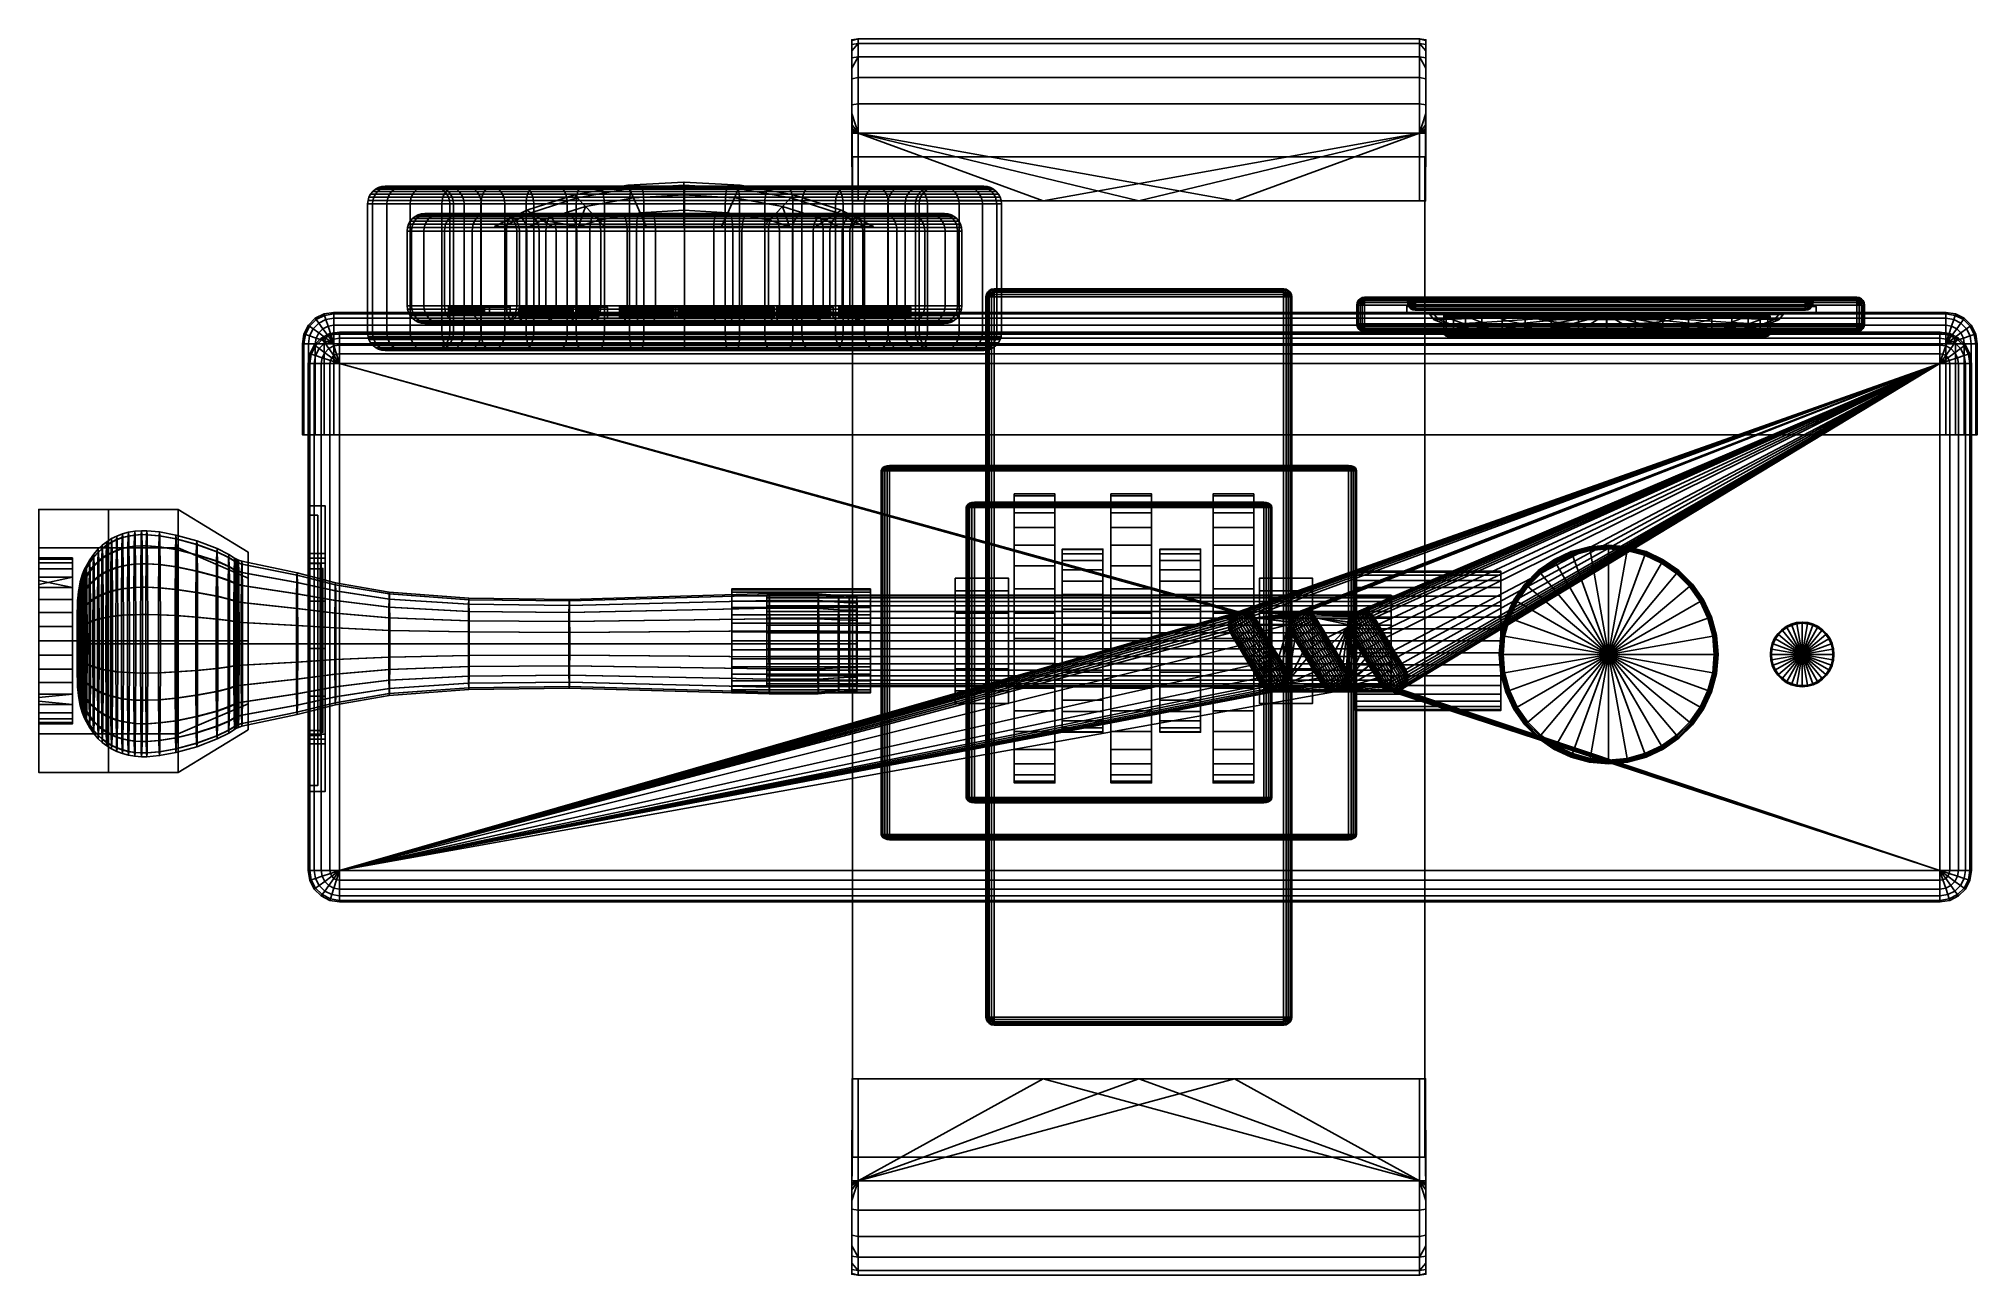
# Model space of a CAD drawing. Extents: x -2.5 to -0.02, y -0.15 to 1.43.
import ezdxf

# ---------------------------------------------------------------- set-up
doc = ezdxf.new("R2010")
doc.units = 0
for name, color, linetype in [('BASE', 199, 'CONTINUOUS'), ('CAMARA.1', 199, 'CONTINUOUS'), ('LENTE', 250, 'CONTINUOUS'), ('LUZ_IND', 199, 'CONTINUOUS'), ('P1', 199, 'CONTINUOUS'), ('P2', 199, 'CONTINUOUS'), ('PANTALLA', 251, 'CONTINUOUS'), ('SPORT_CAMERA_HD', 7, 'CONTINUOUS')]:
    doc.layers.add(name, color=color, linetype=linetype)

msp = doc.modelspace()

# ---------------------------------------------------------------- meshes
at = {"layer": 'BASE'}
mesh = msp.add_polyface(dxfattribs=at)
corners = [(-1.4506, 1.3437, -0.2167), (-1.4587, 1.3424, -0.2167), (-1.4587, 1.3314, -0.2185), (-1.4506, 1.3066, -0.2226), (-1.4506, 1.3772, -0.1997), (-1.4587, 1.3759, -0.1997), (-1.4506, 1.4038, -0.1731), (-1.4588, 1.4025, -0.1731), (-1.4588, 1.3891, -0.1865), (-1.4588, 1.4196, -0.1395), (-1.4506, 1.4209, -0.1395), (-1.4588, 1.4246, -0.1079), (-1.4506, 1.4268, -0.1024), (-1.4588, 1.4255, -0.1024), (-1.4506, 1.4268, -0.0824), (-1.4588, 1.4255, -0.0824), (-1.4588, 1.4196, -0.0452), (-1.4506, 1.4209, -0.0452), (-1.4588, 1.4115, -0.0293), (-1.4506, 1.4038, -0.0117), (-1.4588, 1.4025, -0.0117), (-1.4506, 1.3772, 0.0149), (-1.4587, 1.3759, 0.0149), (-1.4587, 1.3424, 0.032), (-1.4506, 1.3437, 0.032), (-1.4587, 1.3314, 0.0337), (-1.4506, 1.3066, 0.0379), (-1.4586, 1.3176, -0.2205), (-1.4586, 1.3176, 0.0357), (-1.4586, 1.3124, -0.2211), (-1.4586, 1.3124, 0.0363), (-1.4586, 1.3092, -0.2213), (-1.4586, 1.3092, 0.0365), (-1.4586, 1.3066, -0.2214), (-1.4586, 1.3066, 0.0366), (-1.4506, 1.22, -0.2226), (-1.4584, 1.22, -0.2214), (-1.4506, 1.22, 0.0379), (-1.4584, 1.22, 0.0366), (-1.4584, 1.22, -0.1865), (-1.4584, 1.22, -0.2214), (-1.4587, 1.3759, -0.1997), (-1.4588, 1.3891, -0.1865), (-1.4587, 1.3424, -0.2167), (-1.4587, 1.3314, -0.2185), (-1.4586, 1.3092, -0.2213), (-1.4586, 1.3124, -0.2211), (-1.4586, 1.3176, -0.2205), (-1.4586, 1.3066, -0.2214), (-1.4588, 1.4025, -0.1731), (-1.4584, 1.22, -0.1079), (-1.4588, 1.4196, -0.1395), (-1.4588, 1.4246, -0.1079), (-1.4588, 1.4255, -0.1024), (-1.4584, 1.22, -0.0293), (-1.4588, 1.4255, -0.0824), (-1.4588, 1.4115, -0.0293), (-1.4588, 1.4196, -0.0452), (-1.4587, 1.3424, 0.032), (-1.4587, 1.3314, 0.0337), (-1.4587, 1.3759, 0.0149), (-1.4588, 1.4025, -0.0117), (-1.4586, 1.3092, 0.0365), (-1.4586, 1.3066, 0.0366), (-1.4586, 1.3176, 0.0357), (-1.4586, 1.3124, 0.0363), (-1.4584, 1.22, 0.0366)]
mesh.append_faces([[corners[k] for k in face] for face in [(0, 1, 2, 3), (4, 5, 1, 0), (6, 7, 8, 8), (8, 5, 4, 6), (9, 7, 6, 10), (11, 9, 10, 12), (12, 13, 11, 11), (13, 12, 14, 15), (16, 15, 14, 17), (18, 16, 17, 17), (19, 20, 18, 17), (21, 22, 20, 19), (23, 22, 21, 24), (25, 23, 24, 26), (27, 3, 2, 2), (25, 26, 28, 28), (29, 3, 27, 27), (28, 26, 30, 30), (31, 3, 29, 29), (30, 26, 32, 32), (33, 3, 31, 31), (32, 26, 34, 34), (35, 3, 33, 36), (34, 26, 37, 38), (39, 40, 41, 42), (43, 41, 44, 44), (45, 46, 41, 41), (47, 44, 41, 41), (47, 41, 46, 46), (48, 45, 41, 41), (41, 40, 48, 48), (39, 42, 49, 50), (49, 51, 52, 50), (50, 52, 53, 54), (53, 55, 54, 54), (56, 54, 55, 57), (58, 59, 54, 60), (61, 60, 54, 56), (62, 63, 54, 54), (64, 65, 54, 54), (59, 64, 54, 54), (63, 66, 54, 54), (54, 65, 62, 62)]])
mesh = msp.add_polyface(dxfattribs=at)
corners = [(-1.2773, 1.1037, -0.0418), (-1.2773, 1.106, -0.0395), (-1.28, 1.1056, -0.0395), (-1.2792, 1.1034, -0.0418), (-1.2773, 1.1075, -0.0366), (-1.2804, 1.107, -0.0366), (-1.2773, 1.108, -0.0333), (-1.2806, 1.1075, -0.0333), (-1.2773, 1.108, 0.0152), (-1.2806, 1.1075, 0.0152), (-1.2773, 1.1075, 0.0185), (-1.2804, 1.107, 0.0185), (-1.2773, 1.106, 0.0214), (-1.28, 1.1056, 0.0214), (-1.2773, 1.1037, 0.0237), (-1.2792, 1.1034, 0.0237), (-1.2823, 1.1044, -0.0395), (-1.281, 1.1025, -0.0418), (-1.2832, 1.1056, -0.0366), (-1.2835, 1.106, -0.0333), (-1.2835, 1.106, 0.0152), (-1.2832, 1.1056, 0.0185), (-1.2823, 1.1044, 0.0214), (-1.281, 1.1025, 0.0237), (-1.2854, 1.1034, -0.0366), (-1.2842, 1.1025, -0.0395), (-1.2858, 1.1037, -0.0333), (-1.2858, 1.1037, 0.0152), (-1.2854, 1.1034, 0.0185), (-1.2842, 1.1025, 0.0214), (-0.7353, 1.3066, -0.2226), (-0.7353, 1.3437, -0.2167), (-1.4506, 1.3437, -0.2167), (-1.4506, 1.3066, -0.2226), (-0.7353, 1.3772, -0.1997), (-1.4506, 1.3772, -0.1997), (-0.7353, 1.4038, -0.1731), (-1.4506, 1.4038, -0.1731), (-0.7353, 1.4209, -0.1395), (-1.4506, 1.4209, -0.1395), (-0.7353, 1.4268, -0.1024), (-1.4506, 1.4268, -0.1024), (-0.7353, 1.4268, -0.0824), (-1.4506, 1.4268, -0.0824), (-0.7353, 1.4209, -0.0452), (-1.4506, 1.4209, -0.0452), (-0.7353, 1.4038, -0.0117), (-1.4506, 1.4038, -0.0117), (-0.7353, 1.3772, 0.0149), (-1.4506, 1.3772, 0.0149), (-1.4506, 1.22, 0.0379), (-1.4506, 1.3066, 0.0379), (-0.7353, 1.3066, 0.0379), (-1.215, 1.22, 0.0379), (-1.4506, 1.22, -0.2226), (-1.215, 1.22, -0.2226), (-1.0929, 1.22, -0.2226), (-0.9709, 1.22, -0.2226), (-1.0929, 1.22, -0.1865), (-1.0929, 1.22, -0.2226), (-1.215, 1.22, -0.2226), (-1.215, 1.22, -0.1865), (-1.4506, 1.22, -0.2226), (-1.4584, 1.22, -0.2214), (-1.4584, 1.22, -0.1865), (-1.0929, 1.22, -0.1079), (-1.215, 1.22, -0.1079), (-1.4584, 1.22, -0.1079), (-1.0929, 1.22, -0.0293), (-1.215, 1.22, -0.0293), (-1.4584, 1.22, -0.0293), (-1.215, 1.22, 0.0379), (-1.0929, 1.22, 0.0379), (-1.4584, 1.22, 0.0366), (-1.4506, 1.22, 0.0379), (-0.7282, 1.2762, -0.2174), (-0.7282, 1.2762, 0.0056), (-1.4577, 1.2762, 0.0056), (-1.4577, 1.2762, -0.2174)]
mesh.append_faces([[corners[k] for k in face] for face in [(0, 1, 2, 3), (1, 4, 5, 2), (4, 6, 7, 5), (6, 8, 9, 7), (8, 10, 11, 9), (10, 12, 13, 11), (12, 14, 15, 13), (3, 2, 16, 17), (2, 5, 18, 16), (5, 7, 19, 18), (7, 9, 20, 19), (9, 11, 21, 20), (11, 13, 22, 21), (13, 15, 23, 22), (16, 18, 24, 25), (18, 19, 26, 24), (19, 20, 27, 26), (20, 21, 28, 27), (21, 22, 29, 28), (30, 31, 32, 33), (31, 34, 35, 32), (34, 36, 37, 35), (36, 38, 39, 37), (38, 40, 41, 39), (40, 42, 43, 41), (42, 44, 45, 43), (44, 46, 47, 45), (46, 48, 49, 47), (50, 51, 52, 53), (33, 54, 55, 55), (33, 55, 56, 56), (33, 56, 57, 57), (58, 59, 60, 61), (61, 60, 62, 63), (63, 64, 61, 61), (65, 58, 61, 66), (66, 61, 64, 67), (68, 65, 66, 69), (69, 66, 67, 70), (69, 71, 72, 68), (70, 73, 69, 69), (71, 69, 73, 74), (75, 76, 77, 78)]])
mesh = msp.add_polyface(dxfattribs=at)
corners = [(-0.7353, 1.22, 0.0379), (-0.7353, 1.3066, 0.0379), (-0.7273, 1.3066, 0.0366), (-0.7274, 1.22, 0.0366), (-0.7273, 1.3092, -0.2213), (-0.7353, 1.3066, -0.2226), (-0.7273, 1.3066, -0.2214), (-0.7273, 1.3092, 0.0365), (-0.7273, 1.3124, -0.2211), (-0.7273, 1.3124, 0.0363), (-0.7273, 1.3176, -0.2205), (-0.7273, 1.3176, 0.0357), (-0.7272, 1.3314, -0.2185), (-0.7272, 1.3314, 0.0337), (-0.7272, 1.3424, -0.2167), (-0.7353, 1.3437, -0.2167), (-0.7271, 1.3759, -0.1997), (-0.7353, 1.3772, -0.1997), (-0.7271, 1.3891, -0.1865), (-0.7271, 1.4025, -0.1731), (-0.7353, 1.4038, -0.1731), (-0.7271, 1.4196, -0.1395), (-0.7353, 1.4209, -0.1395), (-0.727, 1.4246, -0.1079), (-0.727, 1.4255, -0.1024), (-0.7353, 1.4268, -0.1024), (-0.727, 1.4255, -0.0824), (-0.7353, 1.4268, -0.0824), (-0.7271, 1.4196, -0.0452), (-0.7353, 1.4209, -0.0452), (-0.7271, 1.4115, -0.0293), (-0.7271, 1.4025, -0.0117), (-0.7353, 1.4038, -0.0117), (-0.7271, 1.3759, 0.0149), (-0.7353, 1.3772, 0.0149), (-0.7272, 1.3424, 0.032), (-0.7353, 1.3437, 0.032), (-0.7274, 1.22, -0.1865), (-0.7271, 1.3891, -0.1865), (-0.7271, 1.3759, -0.1997), (-0.7272, 1.3424, -0.2167), (-0.7272, 1.3314, -0.2185), (-0.7273, 1.3092, -0.2213), (-0.7273, 1.3066, -0.2214), (-0.7273, 1.3176, -0.2205), (-0.7273, 1.3124, -0.2211), (-0.7274, 1.22, -0.2214), (-0.7274, 1.22, -0.1079), (-0.7271, 1.4025, -0.1731), (-0.7271, 1.4196, -0.1395), (-0.727, 1.4246, -0.1079), (-0.7274, 1.22, -0.0293), (-0.7271, 1.4115, -0.0293), (-0.7271, 1.4196, -0.0452), (-0.727, 1.4255, -0.1024), (-0.727, 1.4255, -0.0824), (-0.7272, 1.3424, 0.032), (-0.7271, 1.3759, 0.0149), (-0.7272, 1.3314, 0.0337), (-0.7273, 1.3092, 0.0365), (-0.7273, 1.3124, 0.0363), (-0.7273, 1.3176, 0.0357), (-0.7271, 1.4025, -0.0117), (-0.7273, 1.3066, 0.0366), (-0.7274, 1.22, 0.0366)]
mesh.append_faces([[corners[k] for k in face] for face in [(0, 1, 2, 3), (4, 5, 6, 6), (2, 1, 7, 7), (8, 5, 4, 4), (7, 1, 9, 9), (10, 5, 8, 8), (9, 1, 11, 11), (12, 5, 10, 10), (11, 1, 13, 13), (12, 14, 15, 5), (15, 14, 16, 17), (18, 19, 20, 20), (17, 16, 18, 20), (20, 19, 21, 22), (23, 24, 25, 25), (22, 21, 23, 25), (26, 27, 25, 24), (27, 26, 28, 29), (30, 31, 32, 29), (29, 28, 30, 30), (32, 31, 33, 34), (34, 33, 35, 36), (36, 35, 13, 1), (37, 38, 39, 39), (40, 41, 37, 39), (42, 43, 37, 37), (44, 45, 37, 37), (41, 44, 37, 37), (43, 46, 37, 37), (37, 45, 42, 42), (38, 37, 47, 48), (49, 48, 47, 50), (51, 52, 53, 47), (50, 47, 54, 54), (53, 55, 47, 47), (54, 47, 55, 55), (56, 57, 58, 58), (59, 60, 57, 57), (61, 58, 57, 57), (52, 51, 57, 62), (61, 57, 60, 60), (63, 59, 57, 57), (57, 51, 64, 63)]])
mesh = msp.add_polyface(dxfattribs=at)
corners = [(-0.9017, 1.1025, -0.0395), (-0.9004, 1.1034, -0.0366), (-0.9027, 1.1056, -0.0366), (-0.9035, 1.1044, -0.0395), (-0.9, 1.1037, -0.0333), (-0.9024, 1.106, -0.0333), (-0.9, 1.1037, 0.0152), (-0.9024, 1.106, 0.0152), (-0.9004, 1.1034, 0.0185), (-0.9027, 1.1056, 0.0185), (-0.9017, 1.1025, 0.0214), (-0.9035, 1.1044, 0.0214), (-0.9049, 1.1025, -0.0418), (-0.9059, 1.1056, -0.0395), (-0.9066, 1.1034, -0.0418), (-0.9054, 1.107, -0.0366), (-0.9053, 1.1075, -0.0333), (-0.9053, 1.1075, 0.0152), (-0.9054, 1.107, 0.0185), (-0.9059, 1.1056, 0.0214), (-0.9049, 1.1025, 0.0237), (-0.9066, 1.1034, 0.0237), (-0.9085, 1.106, -0.0395), (-0.9085, 1.1037, -0.0418), (-0.9085, 1.1075, -0.0366), (-0.9085, 1.108, -0.0333), (-0.9085, 1.108, 0.0152), (-0.9085, 1.1075, 0.0185), (-0.9085, 1.106, 0.0214), (-0.9085, 1.1037, 0.0237), (-1.2773, 1.106, -0.0395), (-1.2773, 1.1037, -0.0418), (-1.2773, 1.1075, -0.0366), (-1.2773, 1.108, -0.0333), (-1.2773, 1.108, 0.0152), (-1.2773, 1.1075, 0.0185), (-1.2773, 1.106, 0.0214), (-1.2773, 1.1037, 0.0237), (-0.7273, 1.3066, -0.2214), (-0.7353, 1.3066, -0.2226), (-0.7353, 1.22, -0.2226), (-0.7274, 1.22, -0.2214), (-0.7353, 1.3772, 0.0149), (-0.7353, 1.3437, 0.032), (-1.4506, 1.3437, 0.032), (-1.4506, 1.3772, 0.0149), (-0.7353, 1.3066, 0.0379), (-1.4506, 1.3066, 0.0379), (-0.7353, 1.22, 0.0379), (-0.9709, 1.22, 0.0379), (-1.0929, 1.22, 0.0379), (-1.215, 1.22, 0.0379), (-1.4506, 1.3066, -0.2226), (-0.9709, 1.22, -0.2226), (-0.7274, 1.22, -0.1865), (-0.7274, 1.22, -0.2214), (-0.9709, 1.22, -0.1865), (-0.9709, 1.22, -0.2226), (-0.7353, 1.22, -0.2226), (-1.0929, 1.22, -0.2226), (-1.0929, 1.22, -0.1865), (-0.7274, 1.22, -0.1079), (-0.9709, 1.22, -0.1079), (-1.0929, 1.22, -0.1079), (-0.7274, 1.22, -0.0293), (-0.9709, 1.22, -0.0293), (-1.0929, 1.22, -0.0293), (-0.9709, 1.22, 0.0379), (-0.7353, 1.22, 0.0379), (-0.7274, 1.22, 0.0366), (-1.0929, 1.22, 0.0379)]
mesh.append_faces([[corners[k] for k in face] for face in [(0, 1, 2, 3), (1, 4, 5, 2), (4, 6, 7, 5), (6, 8, 9, 7), (8, 10, 11, 9), (12, 3, 13, 14), (3, 2, 15, 13), (2, 5, 16, 15), (5, 7, 17, 16), (7, 9, 18, 17), (9, 11, 19, 18), (11, 20, 21, 19), (14, 13, 22, 23), (13, 15, 24, 22), (15, 16, 25, 24), (16, 17, 26, 25), (17, 18, 27, 26), (18, 19, 28, 27), (19, 21, 29, 28), (23, 22, 30, 31), (22, 24, 32, 30), (24, 25, 33, 32), (25, 26, 34, 33), (26, 27, 35, 34), (27, 28, 36, 35), (28, 29, 37, 36), (38, 39, 40, 41), (42, 43, 44, 45), (43, 46, 47, 44), (46, 48, 49, 49), (46, 49, 50, 50), (46, 50, 51, 51), (40, 39, 52, 53), (54, 55, 56, 56), (57, 56, 55, 58), (56, 57, 59, 60), (61, 54, 56, 62), (62, 56, 60, 63), (64, 61, 62, 65), (65, 62, 63, 66), (67, 68, 69, 65), (64, 65, 69, 69), (66, 70, 67, 65)]])
mesh = msp.add_polyface(dxfattribs=at)
corners = [(-1.1285, 0.8464, -0.1715), (-1.1285, 0.8441, -0.1023), (-1.1285, 0.6943, -0.1715), (-1.1285, 0.8358, -0.0209), (-1.1285, 0.6777, -0.1715), (-1.1285, 0.8222, 0.0555), (-1.1285, 0.6719, -0.1715), (-1.1285, 0.8037, 0.1245), (-1.1285, 0.6689, -0.1715), (-1.0767, 0.8222, 0.0555), (-1.0767, 0.8037, 0.1245), (-1.1285, 0.7809, 0.1841), (-1.1285, 0.6669, -0.1715), (-1.0767, 0.7809, 0.1841), (-1.1285, 0.7545, 0.2324), (-1.1285, 0.6654, -0.1715), (-1.0767, 0.7545, 0.2324), (-1.1285, 0.7253, 0.2681), (-1.1285, 0.6642, -0.1715), (-1.0767, 0.7253, 0.2681), (-1.1285, 0.6942, 0.2899), (-1.1285, 0.6631, -0.1715), (-1.0767, 0.6942, 0.2899), (-1.1285, 0.6621, 0.2972), (-1.1285, 0.6621, -0.1715), (-1.1285, 0.6611, -0.1715), (-1.1285, 0.63, 0.2899), (-1.2517, 0.8464, -0.1715), (-1.2517, 0.8441, -0.1023), (-1.2517, 0.6943, -0.1715), (-1.1999, 0.6943, -0.1715), (-1.1999, 0.8441, -0.1023), (-1.1999, 0.8464, -0.1715), (-1.2517, 0.8358, -0.0209), (-1.2517, 0.6777, -0.1715), (-1.1999, 0.8358, -0.0209), (-1.1999, 0.6777, -0.1715), (-1.2517, 0.8222, 0.0555), (-1.2517, 0.6719, -0.1715), (-1.1999, 0.8222, 0.0555), (-1.1999, 0.6719, -0.1715), (-1.2517, 0.8037, 0.1245), (-1.2517, 0.6689, -0.1715), (-1.1999, 0.6689, -0.1715), (-1.1999, 0.8037, 0.1245), (-1.2517, 0.7809, 0.1841), (-1.2517, 0.6669, -0.1715), (-1.1999, 0.7809, 0.1841), (-1.1999, 0.6669, -0.1715), (-1.2517, 0.7545, 0.2324), (-1.2517, 0.6654, -0.1715), (-1.1999, 0.7545, 0.2324), (-1.1999, 0.6654, -0.1715), (-1.2517, 0.7253, 0.2681), (-1.2517, 0.6642, -0.1715), (-1.1999, 0.7253, 0.2681), (-1.1999, 0.6642, -0.1715), (-1.2517, 0.6942, 0.2899), (-1.2517, 0.6631, -0.1715), (-1.1999, 0.6942, 0.2899), (-1.1999, 0.6631, -0.1715), (-1.2517, 0.6621, 0.2972), (-1.2517, 0.6621, -0.1715), (-1.1999, 0.6621, 0.2972), (-1.1999, 0.6621, -0.1715), (-1.2517, 0.6611, -0.1715), (-1.2517, 0.63, 0.2899), (-1.1999, 0.63, 0.2899), (-1.1999, 0.6611, -0.1715), (-1.4577, 1.2762, -0.2174), (-1.4577, 1.2762, 0.0056), (-1.4577, 0.0007, 0.0056), (-1.4577, 0.0007, -0.2174)]
mesh.append_faces([[corners[k] for k in face] for face in [(0, 1, 2, 2), (2, 1, 3, 4), (4, 3, 5, 6), (7, 8, 6, 5), (5, 9, 10, 7), (11, 12, 8, 7), (7, 10, 13, 11), (14, 15, 12, 11), (11, 13, 16, 14), (17, 18, 15, 14), (14, 16, 19, 17), (20, 21, 18, 17), (17, 19, 22, 20), (23, 24, 21, 20), (25, 24, 23, 26), (27, 28, 29, 29), (30, 31, 32, 32), (29, 28, 33, 34), (35, 31, 30, 36), (34, 33, 37, 38), (39, 35, 36, 40), (41, 42, 38, 37), (40, 43, 44, 39), (45, 46, 42, 41), (41, 44, 47, 45), (43, 48, 47, 44), (49, 50, 46, 45), (45, 47, 51, 49), (48, 52, 51, 47), (53, 54, 50, 49), (49, 51, 55, 53), (52, 56, 55, 51), (57, 58, 54, 53), (53, 55, 59, 57), (56, 60, 59, 55), (61, 62, 58, 57), (57, 59, 63, 61), (60, 64, 63, 59), (65, 62, 61, 66), (61, 63, 67, 66), (63, 64, 68, 67), (69, 70, 71, 72)]])
mesh = msp.add_polyface(dxfattribs=at)
corners = [(-0.9085, 0.1794, -0.0438), (-0.9085, 1.0975, -0.0438), (-1.2773, 1.0975, -0.0438), (-1.2773, 0.1794, -0.0438), (-0.9983, 0.8464, -0.1715), (-0.9983, 0.8441, -0.1023), (-0.9983, 0.6943, -0.1715), (-0.9465, 0.6943, -0.1715), (-0.9465, 0.8441, -0.1023), (-0.9465, 0.8464, -0.1715), (-0.9983, 0.8358, -0.0209), (-0.9983, 0.6777, -0.1715), (-0.9465, 0.8358, -0.0209), (-0.9465, 0.6777, -0.1715), (-0.9983, 0.8222, 0.0555), (-0.9983, 0.6719, -0.1715), (-0.9465, 0.8222, 0.0555), (-0.9465, 0.6719, -0.1715), (-0.9983, 0.8037, 0.1245), (-0.9983, 0.6689, -0.1715), (-0.9465, 0.8037, 0.1245), (-0.9465, 0.6689, -0.1715), (-0.9983, 0.7809, 0.1841), (-0.9983, 0.6669, -0.1715), (-0.9465, 0.7809, 0.1841), (-0.9465, 0.6669, -0.1715), (-0.9983, 0.7545, 0.2324), (-0.9983, 0.6654, -0.1715), (-0.9465, 0.7545, 0.2324), (-0.9465, 0.6654, -0.1715), (-0.9983, 0.7253, 0.2681), (-0.9983, 0.6642, -0.1715), (-0.9465, 0.7253, 0.2681), (-0.9465, 0.6642, -0.1715), (-0.9983, 0.6942, 0.2899), (-0.9983, 0.6631, -0.1715), (-0.9465, 0.6942, 0.2899), (-0.9465, 0.6631, -0.1715), (-0.9983, 0.6621, 0.2972), (-0.9983, 0.6621, -0.1715), (-0.9465, 0.6621, 0.2972), (-0.9465, 0.6621, -0.1715), (-0.9983, 0.6611, -0.1715), (-0.9983, 0.63, 0.2899), (-0.9465, 0.63, 0.2899), (-0.9465, 0.6611, -0.1715), (-1.0767, 0.6943, -0.1715), (-1.0767, 0.8441, -0.1023), (-1.0767, 0.8464, -0.1715), (-1.0767, 0.8358, -0.0209), (-1.0767, 0.6777, -0.1715), (-1.0767, 0.8222, 0.0555), (-1.0767, 0.6719, -0.1715), (-1.0767, 0.6689, -0.1715), (-1.0767, 0.8037, 0.1245), (-1.0767, 0.6669, -0.1715), (-1.0767, 0.7809, 0.1841), (-1.0767, 0.6654, -0.1715), (-1.0767, 0.7545, 0.2324), (-1.0767, 0.6642, -0.1715), (-1.0767, 0.7253, 0.2681), (-1.0767, 0.6631, -0.1715), (-1.0767, 0.6942, 0.2899), (-1.1285, 0.6942, 0.2899), (-1.0767, 0.6621, 0.2972), (-1.1285, 0.6621, 0.2972), (-1.0767, 0.6621, -0.1715), (-1.0767, 0.63, 0.2899), (-1.1285, 0.63, 0.2899), (-1.0767, 0.6611, -0.1715), (-0.7282, 0.0007, -0.2174), (-0.7282, 0.0007, 0.0056), (-0.7282, 1.2762, 0.0056), (-0.7282, 1.2762, -0.2174), (-1.4577, 0.0007, 0.0056), (-1.4577, 1.2762, 0.0056), (-1.4577, 1.2762, -0.2174), (-1.4577, 0.0007, -0.2174)]
mesh.append_faces([[corners[k] for k in face] for face in [(0, 1, 2, 3), (4, 5, 6, 6), (7, 8, 9, 9), (6, 5, 10, 11), (12, 8, 7, 13), (11, 10, 14, 15), (16, 12, 13, 17), (18, 19, 15, 14), (14, 16, 20, 18), (17, 21, 20, 16), (22, 23, 19, 18), (18, 20, 24, 22), (21, 25, 24, 20), (26, 27, 23, 22), (22, 24, 28, 26), (25, 29, 28, 24), (30, 31, 27, 26), (26, 28, 32, 30), (29, 33, 32, 28), (34, 35, 31, 30), (30, 32, 36, 34), (33, 37, 36, 32), (38, 39, 35, 34), (34, 36, 40, 38), (37, 41, 40, 36), (42, 39, 38, 43), (38, 40, 44, 43), (40, 41, 45, 44), (46, 47, 48, 48), (49, 47, 46, 50), (51, 49, 50, 52), (52, 53, 54, 51), (53, 55, 56, 54), (55, 57, 58, 56), (57, 59, 60, 58), (59, 61, 62, 60), (63, 62, 64, 65), (61, 66, 64, 62), (65, 64, 67, 68), (64, 66, 69, 67), (70, 71, 72, 73), (74, 75, 72, 71), (76, 77, 70, 73)]])
mesh = msp.add_polyface(dxfattribs=at)
corners = [(-1.2773, 1.0975, -0.0438), (-1.2773, 1.1008, -0.0433), (-1.2783, 1.1006, -0.0433), (-1.2773, 1.1037, -0.0418), (-1.2792, 1.1034, -0.0418), (-1.2773, 1.1037, 0.0237), (-1.2773, 1.1008, 0.0252), (-1.2783, 1.1006, 0.0252), (-1.2792, 1.1034, 0.0237), (-1.2773, 1.0975, 0.0257), (-1.2792, 1.1001, -0.0433), (-1.281, 1.1025, -0.0418), (-1.2792, 1.1001, 0.0252), (-1.281, 1.1025, 0.0237), (-1.28, 1.0994, -0.0433), (-1.2823, 1.1011, -0.0418), (-1.2823, 1.1044, -0.0395), (-1.2842, 1.1025, -0.0395), (-1.2823, 1.1044, 0.0214), (-1.2823, 1.1011, 0.0237), (-1.2842, 1.1025, 0.0214), (-1.28, 1.0994, 0.0252), (-1.2804, 1.0985, -0.0433), (-1.2832, 1.0994, -0.0418), (-1.2854, 1.1001, -0.0395), (-1.2854, 1.1034, -0.0366), (-1.2868, 1.1006, -0.0366), (-1.2858, 1.1037, -0.0333), (-1.2873, 1.1008, -0.0333), (-1.2858, 1.1037, 0.0152), (-1.2873, 1.1008, 0.0152), (-1.2854, 1.1034, 0.0185), (-1.2868, 1.1006, 0.0185), (-1.2854, 1.1001, 0.0214), (-1.2832, 1.0994, 0.0237), (-1.2804, 1.0985, 0.0252), (-1.2806, 1.0975, -0.0433), (-1.2835, 1.0975, -0.0418), (-1.2858, 1.0975, -0.0395), (-1.2873, 1.0975, -0.0366), (-1.2879, 1.0975, -0.0333), (-1.2879, 1.0975, 0.0152), (-1.2873, 1.0975, 0.0185), (-1.2858, 1.0975, 0.0214), (-1.2835, 1.0975, 0.0237), (-1.2806, 1.0975, 0.0252), (-1.0767, 0.8464, -0.1715), (-1.0767, 0.8441, -0.1023), (-1.1285, 0.8441, -0.1023), (-1.1285, 0.8464, -0.1715), (-1.0767, 0.8358, -0.0209), (-1.1285, 0.8358, -0.0209), (-1.0767, 0.8222, 0.0555), (-1.1285, 0.8222, 0.0555), (-1.1999, 0.8464, -0.1715), (-1.1999, 0.8441, -0.1023), (-1.2517, 0.8441, -0.1023), (-1.2517, 0.8464, -0.1715), (-1.1999, 0.8358, -0.0209), (-1.2517, 0.8358, -0.0209), (-1.1999, 0.8222, 0.0555), (-1.2517, 0.8222, 0.0555), (-1.1999, 0.8037, 0.1245), (-1.2517, 0.8037, 0.1245)]
mesh.append_faces([[corners[k] for k in face] for face in [(0, 1, 2, 2), (1, 3, 4, 2), (5, 6, 7, 8), (6, 9, 7, 7), (0, 2, 10, 10), (2, 4, 11, 10), (8, 7, 12, 13), (7, 9, 12, 12), (0, 10, 14, 14), (10, 11, 15, 14), (11, 16, 17, 15), (18, 13, 19, 20), (13, 12, 21, 19), (12, 9, 21, 21), (0, 14, 22, 22), (14, 15, 23, 22), (15, 17, 24, 23), (17, 25, 26, 24), (25, 27, 28, 26), (27, 29, 30, 28), (29, 31, 32, 30), (31, 20, 33, 32), (20, 19, 34, 33), (19, 21, 35, 34), (21, 9, 35, 35), (0, 22, 36, 36), (22, 23, 37, 36), (23, 24, 38, 37), (24, 26, 39, 38), (26, 28, 40, 39), (28, 30, 41, 40), (30, 32, 42, 41), (32, 33, 43, 42), (33, 34, 44, 43), (34, 35, 45, 44), (35, 9, 45, 45), (46, 47, 48, 49), (48, 47, 50, 51), (51, 50, 52, 53), (54, 55, 56, 57), (56, 55, 58, 59), (59, 58, 60, 61), (61, 60, 62, 63)]])
mesh = msp.add_polyface(dxfattribs=at)
corners = [(-1.2773, 1.0975, -0.0438), (-1.2806, 1.0975, -0.0433), (-1.2806, 0.1794, -0.0433), (-1.2773, 0.1794, -0.0438), (-1.2835, 1.0975, -0.0418), (-1.2835, 0.1794, -0.0418), (-1.2858, 1.0975, -0.0395), (-1.2858, 0.1794, -0.0395), (-1.2873, 1.0975, -0.0366), (-1.2873, 0.1794, -0.0366), (-1.2879, 1.0975, -0.0333), (-1.2879, 0.1794, -0.0333), (-1.2879, 1.0975, 0.0152), (-1.2879, 0.1794, 0.0152), (-1.2873, 1.0975, 0.0185), (-1.2873, 0.1794, 0.0185), (-1.2858, 1.0975, 0.0214), (-1.2858, 0.1794, 0.0214), (-1.2835, 1.0975, 0.0237), (-1.2835, 0.1794, 0.0237), (-1.2806, 1.0975, 0.0252), (-1.2806, 0.1794, 0.0252), (-1.2773, 1.0975, 0.0257), (-1.2773, 0.1794, 0.0257), (-1.1285, 0.66, -0.1715), (-1.1285, 0.6611, -0.1715), (-1.1285, 0.63, 0.2899), (-1.1285, 0.5989, 0.2681), (-1.0767, 0.63, 0.2899), (-1.0767, 0.5989, 0.2681), (-1.1285, 0.6588, -0.1715), (-1.1285, 0.5697, 0.2324), (-1.0767, 0.5697, 0.2324), (-1.1285, 0.6574, -0.1715), (-1.1285, 0.5433, 0.1841), (-1.0767, 0.5433, 0.1841), (-1.1285, 0.6554, -0.1715), (-1.1285, 0.5205, 0.1245), (-1.1285, 0.6523, -0.1715), (-1.1285, 0.5021, 0.0555), (-1.1285, 0.4884, -0.0209), (-1.1285, 0.6465, -0.1715), (-1.1285, 0.4801, -0.1023), (-1.1285, 0.6299, -0.1715), (-1.1285, 0.4778, -0.1715), (-1.2517, 0.66, -0.1715), (-1.2517, 0.6611, -0.1715), (-1.2517, 0.63, 0.2899), (-1.2517, 0.5989, 0.2681), (-1.1999, 0.63, 0.2899), (-1.1999, 0.5989, 0.2681), (-1.1999, 0.6611, -0.1715), (-1.1999, 0.66, -0.1715), (-1.2517, 0.6588, -0.1715), (-1.2517, 0.5697, 0.2324), (-1.1999, 0.5697, 0.2324), (-1.1999, 0.6588, -0.1715), (-1.2517, 0.6574, -0.1715), (-1.2517, 0.5433, 0.1841), (-1.1999, 0.5433, 0.1841), (-1.1999, 0.6574, -0.1715), (-1.2517, 0.6554, -0.1715), (-1.2517, 0.5205, 0.1245), (-1.1999, 0.5205, 0.1245), (-1.1999, 0.6554, -0.1715), (-1.2517, 0.6523, -0.1715), (-1.2517, 0.5021, 0.0555), (-1.1999, 0.5021, 0.0555), (-1.1999, 0.6523, -0.1715), (-1.2517, 0.4884, -0.0209), (-1.2517, 0.6465, -0.1715), (-1.1999, 0.6465, -0.1715), (-1.1999, 0.4884, -0.0209), (-1.2517, 0.4801, -0.1023), (-1.2517, 0.6299, -0.1715), (-1.1999, 0.6299, -0.1715), (-1.1999, 0.4801, -0.1023), (-1.2517, 0.4778, -0.1715), (-1.1999, 0.4778, -0.1715)]
mesh.append_faces([[corners[k] for k in face] for face in [(0, 1, 2, 3), (1, 4, 5, 2), (4, 6, 7, 5), (6, 8, 9, 7), (8, 10, 11, 9), (10, 12, 13, 11), (12, 14, 15, 13), (14, 16, 17, 15), (16, 18, 19, 17), (18, 20, 21, 19), (20, 22, 23, 21), (24, 25, 26, 27), (26, 28, 29, 27), (30, 24, 27, 31), (27, 29, 32, 31), (33, 30, 31, 34), (31, 32, 35, 34), (36, 33, 34, 37), (38, 36, 37, 39), (39, 40, 41, 38), (40, 42, 43, 41), (43, 42, 44, 44), (45, 46, 47, 48), (47, 49, 50, 48), (49, 51, 52, 50), (53, 45, 48, 54), (48, 50, 55, 54), (50, 52, 56, 55), (57, 53, 54, 58), (54, 55, 59, 58), (55, 56, 60, 59), (61, 57, 58, 62), (58, 59, 63, 62), (59, 60, 64, 63), (65, 61, 62, 66), (62, 63, 67, 66), (63, 64, 68, 67), (66, 69, 70, 65), (71, 72, 67, 68), (69, 73, 74, 70), (75, 76, 72, 71), (74, 73, 77, 77), (78, 76, 75, 75)]])
mesh = msp.add_polyface(dxfattribs=at)
corners = [(-0.9085, 1.0975, -0.0438), (-0.9053, 1.0975, -0.0433), (-0.9054, 1.0985, -0.0433), (-0.9024, 1.0975, -0.0418), (-0.9027, 1.0994, -0.0418), (-0.9, 1.0975, -0.0395), (-0.9004, 1.1001, -0.0395), (-0.8985, 1.0975, -0.0366), (-0.899, 1.1006, -0.0366), (-0.898, 1.0975, -0.0333), (-0.8985, 1.1008, -0.0333), (-0.898, 1.0975, 0.0152), (-0.8985, 1.1008, 0.0152), (-0.8985, 1.0975, 0.0185), (-0.899, 1.1006, 0.0185), (-0.9, 1.0975, 0.0214), (-0.9004, 1.1001, 0.0214), (-0.9024, 1.0975, 0.0237), (-0.9027, 1.0994, 0.0237), (-0.9053, 1.0975, 0.0252), (-0.9054, 1.0985, 0.0252), (-0.9085, 1.0975, 0.0257), (-0.9059, 1.0994, -0.0433), (-0.9035, 1.1011, -0.0418), (-0.9017, 1.1025, -0.0395), (-0.9004, 1.1034, -0.0366), (-0.9, 1.1037, -0.0333), (-0.9, 1.1037, 0.0152), (-0.9004, 1.1034, 0.0185), (-0.9017, 1.1025, 0.0214), (-0.9035, 1.1011, 0.0237), (-0.9059, 1.0994, 0.0252), (-0.9066, 1.1001, -0.0433), (-0.9049, 1.1025, -0.0418), (-0.9035, 1.1044, -0.0395), (-0.9049, 1.1025, 0.0237), (-0.9035, 1.1044, 0.0214), (-0.9066, 1.1001, 0.0252), (-0.9075, 1.1006, -0.0433), (-0.9066, 1.1034, -0.0418), (-0.9075, 1.1006, 0.0252), (-0.9066, 1.1034, 0.0237), (-0.9085, 1.1008, -0.0433), (-0.9085, 1.1037, -0.0418), (-0.9085, 1.1008, 0.0252), (-0.9085, 1.1037, 0.0237), (-1.2773, 1.1008, -0.0433), (-1.2773, 1.0975, -0.0438), (-1.2773, 1.1037, -0.0418), (-1.2773, 1.1008, 0.0252), (-1.2773, 1.1037, 0.0237), (-1.2773, 1.0975, 0.0257), (-0.9465, 0.8464, -0.1715), (-0.9465, 0.8441, -0.1023), (-0.9983, 0.8441, -0.1023), (-0.9983, 0.8464, -0.1715), (-0.9465, 0.8358, -0.0209), (-0.9983, 0.8358, -0.0209), (-0.9465, 0.8222, 0.0555), (-0.9983, 0.8222, 0.0555)]
mesh.append_faces([[corners[k] for k in face] for face in [(0, 1, 2, 2), (1, 3, 4, 2), (3, 5, 6, 4), (5, 7, 8, 6), (7, 9, 10, 8), (9, 11, 12, 10), (11, 13, 14, 12), (13, 15, 16, 14), (15, 17, 18, 16), (17, 19, 20, 18), (19, 21, 20, 20), (0, 2, 22, 22), (2, 4, 23, 22), (4, 6, 24, 23), (6, 8, 25, 24), (8, 10, 26, 25), (10, 12, 27, 26), (12, 14, 28, 27), (14, 16, 29, 28), (16, 18, 30, 29), (18, 20, 31, 30), (20, 21, 31, 31), (0, 22, 32, 32), (22, 23, 33, 32), (23, 24, 34, 33), (29, 30, 35, 36), (30, 31, 37, 35), (31, 21, 37, 37), (0, 32, 38, 38), (32, 33, 39, 38), (35, 37, 40, 41), (37, 21, 40, 40), (0, 38, 42, 42), (38, 39, 43, 42), (41, 40, 44, 45), (40, 21, 44, 44), (0, 42, 46, 47), (42, 43, 48, 46), (45, 44, 49, 50), (44, 21, 51, 49), (52, 53, 54, 55), (54, 53, 56, 57), (57, 56, 58, 59)]])
mesh = msp.add_polyface(dxfattribs=at)
corners = [(-0.9085, 0.1794, -0.0438), (-0.9053, 0.1794, -0.0433), (-0.9053, 1.0975, -0.0433), (-0.9085, 1.0975, -0.0438), (-0.9024, 0.1794, -0.0418), (-0.9024, 1.0975, -0.0418), (-0.9, 0.1794, -0.0395), (-0.9, 1.0975, -0.0395), (-0.8985, 0.1794, -0.0366), (-0.8985, 1.0975, -0.0366), (-0.898, 0.1794, -0.0333), (-0.898, 1.0975, -0.0333), (-0.898, 0.1794, 0.0152), (-0.898, 1.0975, 0.0152), (-0.8985, 0.1794, 0.0185), (-0.8985, 1.0975, 0.0185), (-0.9, 0.1794, 0.0214), (-0.9, 1.0975, 0.0214), (-0.9024, 0.1794, 0.0237), (-0.9024, 1.0975, 0.0237), (-0.9053, 0.1794, 0.0252), (-0.9053, 1.0975, 0.0252), (-0.9085, 0.1794, 0.0257), (-0.9085, 1.0975, 0.0257), (-1.2773, 0.1794, 0.0257), (-1.2773, 1.0975, 0.0257), (-0.9983, 0.66, -0.1715), (-0.9983, 0.6611, -0.1715), (-0.9983, 0.63, 0.2899), (-0.9983, 0.5989, 0.2681), (-0.9465, 0.63, 0.2899), (-0.9465, 0.5989, 0.2681), (-0.9465, 0.6611, -0.1715), (-0.9465, 0.66, -0.1715), (-0.9983, 0.6588, -0.1715), (-0.9983, 0.5697, 0.2324), (-0.9465, 0.5697, 0.2324), (-0.9465, 0.6588, -0.1715), (-0.9983, 0.6574, -0.1715), (-0.9983, 0.5433, 0.1841), (-0.9465, 0.5433, 0.1841), (-0.9465, 0.6574, -0.1715), (-0.9983, 0.6554, -0.1715), (-0.9983, 0.5205, 0.1245), (-0.9465, 0.5205, 0.1245), (-0.9465, 0.6554, -0.1715), (-0.9983, 0.6523, -0.1715), (-0.9983, 0.5021, 0.0555), (-0.9465, 0.5021, 0.0555), (-0.9465, 0.6523, -0.1715), (-0.9983, 0.4884, -0.0209), (-0.9983, 0.6465, -0.1715), (-0.9465, 0.6465, -0.1715), (-0.9465, 0.4884, -0.0209), (-0.9983, 0.4801, -0.1023), (-0.9983, 0.6299, -0.1715), (-0.9465, 0.6299, -0.1715), (-0.9465, 0.4801, -0.1023), (-0.9983, 0.4778, -0.1715), (-0.9465, 0.4778, -0.1715), (-1.0767, 0.63, 0.2899), (-1.0767, 0.6611, -0.1715), (-1.0767, 0.66, -0.1715), (-1.0767, 0.5989, 0.2681), (-1.0767, 0.6588, -0.1715), (-1.0767, 0.5697, 0.2324), (-1.0767, 0.6574, -0.1715), (-1.0767, 0.5433, 0.1841), (-1.1285, 0.5433, 0.1841), (-1.0767, 0.5205, 0.1245), (-1.1285, 0.5205, 0.1245), (-1.0767, 0.6554, -0.1715), (-1.0767, 0.5021, 0.0555), (-1.1285, 0.5021, 0.0555), (-1.0767, 0.6523, -0.1715), (-1.0767, 0.6465, -0.1715), (-1.0767, 0.4884, -0.0209), (-1.0767, 0.6299, -0.1715), (-1.0767, 0.4801, -0.1023), (-1.0767, 0.4778, -0.1715)]
mesh.append_faces([[corners[k] for k in face] for face in [(0, 1, 2, 3), (1, 4, 5, 2), (4, 6, 7, 5), (6, 8, 9, 7), (8, 10, 11, 9), (10, 12, 13, 11), (12, 14, 15, 13), (14, 16, 17, 15), (16, 18, 19, 17), (18, 20, 21, 19), (20, 22, 23, 21), (22, 24, 25, 23), (26, 27, 28, 29), (28, 30, 31, 29), (30, 32, 33, 31), (34, 26, 29, 35), (29, 31, 36, 35), (31, 33, 37, 36), (38, 34, 35, 39), (35, 36, 40, 39), (36, 37, 41, 40), (42, 38, 39, 43), (39, 40, 44, 43), (40, 41, 45, 44), (46, 42, 43, 47), (43, 44, 48, 47), (44, 45, 49, 48), (47, 50, 51, 46), (52, 53, 48, 49), (50, 54, 55, 51), (56, 57, 53, 52), (55, 54, 58, 58), (59, 57, 56, 56), (60, 61, 62, 63), (63, 62, 64, 65), (65, 64, 66, 67), (68, 67, 69, 70), (67, 66, 71, 69), (70, 69, 72, 73), (69, 71, 74, 72), (75, 76, 72, 74), (77, 78, 76, 75), (79, 78, 77, 77)]])
mesh = msp.add_polyface(dxfattribs=at)
corners = [(-1.2773, 0.1794, -0.0438), (-1.2806, 0.1794, -0.0433), (-1.2804, 0.1784, -0.0433), (-1.2835, 0.1794, -0.0418), (-1.2832, 0.1775, -0.0418), (-1.2858, 0.1794, -0.0395), (-1.2854, 0.1768, -0.0395), (-1.2873, 0.1794, -0.0366), (-1.2868, 0.1763, -0.0366), (-1.2879, 0.1794, -0.0333), (-1.2873, 0.1762, -0.0333), (-1.2879, 0.1794, 0.0152), (-1.2873, 0.1762, 0.0152), (-1.2873, 0.1794, 0.0185), (-1.2868, 0.1763, 0.0185), (-1.2858, 0.1794, 0.0214), (-1.2854, 0.1768, 0.0214), (-1.2835, 0.1794, 0.0237), (-1.2832, 0.1775, 0.0237), (-1.2806, 0.1794, 0.0252), (-1.2804, 0.1784, 0.0252), (-1.2773, 0.1794, 0.0257), (-1.28, 0.1775, -0.0433), (-1.2823, 0.1758, -0.0418), (-1.2842, 0.1744, -0.0395), (-1.2854, 0.1735, -0.0366), (-1.2858, 0.1732, -0.0333), (-1.2858, 0.1732, 0.0152), (-1.2854, 0.1735, 0.0185), (-1.2842, 0.1744, 0.0214), (-1.2823, 0.1758, 0.0237), (-1.28, 0.1775, 0.0252), (-1.2792, 0.1768, -0.0433), (-1.281, 0.1744, -0.0418), (-1.2823, 0.1725, -0.0395), (-1.281, 0.1744, 0.0237), (-1.2823, 0.1725, 0.0214), (-1.2792, 0.1768, 0.0252), (-1.2783, 0.1763, -0.0433), (-1.2792, 0.1735, -0.0418), (-1.2783, 0.1763, 0.0252), (-1.2792, 0.1735, 0.0237), (-1.2773, 0.1762, -0.0433), (-1.2773, 0.1732, -0.0418), (-1.2773, 0.1762, 0.0252), (-1.2773, 0.1732, 0.0237), (-0.9085, 0.1762, -0.0433), (-0.9085, 0.1794, -0.0438), (-1.1285, 0.5021, 0.0555), (-1.0767, 0.5021, 0.0555), (-1.0767, 0.4884, -0.0209), (-1.1285, 0.4884, -0.0209), (-1.0767, 0.4801, -0.1023), (-1.1285, 0.4801, -0.1023), (-1.1285, 0.4778, -0.1715), (-1.0767, 0.4778, -0.1715), (-1.2517, 0.5021, 0.0555), (-1.1999, 0.5021, 0.0555), (-1.1999, 0.4884, -0.0209), (-1.2517, 0.4884, -0.0209), (-1.1999, 0.4801, -0.1023), (-1.2517, 0.4801, -0.1023), (-1.2517, 0.4778, -0.1715), (-1.1999, 0.4778, -0.1715)]
mesh.append_faces([[corners[k] for k in face] for face in [(0, 1, 2, 2), (1, 3, 4, 2), (3, 5, 6, 4), (5, 7, 8, 6), (7, 9, 10, 8), (9, 11, 12, 10), (11, 13, 14, 12), (13, 15, 16, 14), (15, 17, 18, 16), (17, 19, 20, 18), (19, 21, 20, 20), (0, 2, 22, 22), (2, 4, 23, 22), (4, 6, 24, 23), (6, 8, 25, 24), (8, 10, 26, 25), (10, 12, 27, 26), (12, 14, 28, 27), (14, 16, 29, 28), (16, 18, 30, 29), (18, 20, 31, 30), (20, 21, 31, 31), (0, 22, 32, 32), (22, 23, 33, 32), (23, 24, 34, 33), (29, 30, 35, 36), (30, 31, 37, 35), (31, 21, 37, 37), (0, 32, 38, 38), (32, 33, 39, 38), (35, 37, 40, 41), (37, 21, 40, 40), (0, 38, 42, 42), (38, 39, 43, 42), (41, 40, 44, 45), (40, 21, 44, 44), (0, 42, 46, 47), (48, 49, 50, 51), (51, 50, 52, 53), (54, 53, 52, 55), (56, 57, 58, 59), (59, 58, 60, 61), (62, 61, 60, 63)]])
mesh = msp.add_polyface(dxfattribs=at)
corners = [(-1.2773, 0.1762, -0.0433), (-1.2773, 0.1732, -0.0418), (-0.9085, 0.1732, -0.0418), (-0.9085, 0.1762, -0.0433), (-1.2773, 0.1732, 0.0237), (-1.2773, 0.1762, 0.0252), (-0.9085, 0.1762, 0.0252), (-0.9085, 0.1732, 0.0237), (-1.2773, 0.1794, 0.0257), (-0.9085, 0.1794, 0.0257), (-0.9085, 0.1794, -0.0438), (-0.9075, 0.1763, -0.0433), (-0.9066, 0.1735, -0.0418), (-0.9075, 0.1763, 0.0252), (-0.9066, 0.1735, 0.0237), (-0.9066, 0.1768, -0.0433), (-0.9049, 0.1744, -0.0418), (-0.9066, 0.1768, 0.0252), (-0.9049, 0.1744, 0.0237), (-0.9059, 0.1775, -0.0433), (-0.9035, 0.1758, -0.0418), (-0.9035, 0.1725, -0.0395), (-0.9017, 0.1744, -0.0395), (-0.9027, 0.1713, 0.0185), (-0.9035, 0.1725, 0.0214), (-0.9017, 0.1744, 0.0214), (-0.9004, 0.1735, 0.0185), (-0.9035, 0.1758, 0.0237), (-0.9059, 0.1775, 0.0252), (-0.9054, 0.1784, -0.0433), (-0.9027, 0.1775, -0.0418), (-0.9004, 0.1768, -0.0395), (-0.9004, 0.1735, -0.0366), (-0.899, 0.1763, -0.0366), (-0.9, 0.1732, -0.0333), (-0.8985, 0.1762, -0.0333), (-0.9, 0.1732, 0.0152), (-0.8985, 0.1762, 0.0152), (-0.899, 0.1763, 0.0185), (-0.9004, 0.1768, 0.0214), (-0.9027, 0.1775, 0.0237), (-0.9054, 0.1784, 0.0252), (-0.9053, 0.1794, -0.0433), (-0.9024, 0.1794, -0.0418), (-0.9, 0.1794, -0.0395), (-0.8985, 0.1794, -0.0366), (-0.898, 0.1794, -0.0333), (-0.898, 0.1794, 0.0152), (-0.8985, 0.1794, 0.0185), (-0.9, 0.1794, 0.0214), (-0.9024, 0.1794, 0.0237), (-0.9053, 0.1794, 0.0252), (-0.9983, 0.5021, 0.0555), (-0.9465, 0.5021, 0.0555), (-0.9465, 0.4884, -0.0209), (-0.9983, 0.4884, -0.0209), (-0.9465, 0.4801, -0.1023), (-0.9983, 0.4801, -0.1023), (-0.9983, 0.4778, -0.1715), (-0.9465, 0.4778, -0.1715)]
mesh.append_faces([[corners[k] for k in face] for face in [(0, 1, 2, 3), (4, 5, 6, 7), (5, 8, 9, 6), (10, 3, 11, 11), (3, 2, 12, 11), (7, 6, 13, 14), (6, 9, 13, 13), (10, 11, 15, 15), (11, 12, 16, 15), (14, 13, 17, 18), (13, 9, 17, 17), (10, 15, 19, 19), (15, 16, 20, 19), (16, 21, 22, 20), (23, 24, 25, 26), (24, 18, 27, 25), (18, 17, 28, 27), (17, 9, 28, 28), (10, 19, 29, 29), (19, 20, 30, 29), (20, 22, 31, 30), (22, 32, 33, 31), (32, 34, 35, 33), (34, 36, 37, 35), (36, 26, 38, 37), (26, 25, 39, 38), (25, 27, 40, 39), (27, 28, 41, 40), (28, 9, 41, 41), (10, 29, 42, 42), (29, 30, 43, 42), (30, 31, 44, 43), (31, 33, 45, 44), (33, 35, 46, 45), (35, 37, 47, 46), (37, 38, 48, 47), (38, 39, 49, 48), (39, 40, 50, 49), (40, 41, 51, 50), (41, 9, 51, 51), (52, 53, 54, 55), (55, 54, 56, 57), (58, 57, 56, 59)]])
mesh = msp.add_polyface(dxfattribs=at)
corners = [(-1.2842, 0.1744, -0.0395), (-1.2854, 0.1735, -0.0366), (-1.2832, 0.1713, -0.0366), (-1.2823, 0.1725, -0.0395), (-1.2858, 0.1732, -0.0333), (-1.2835, 0.1709, -0.0333), (-1.2858, 0.1732, 0.0152), (-1.2835, 0.1709, 0.0152), (-1.2854, 0.1735, 0.0185), (-1.2832, 0.1713, 0.0185), (-1.2842, 0.1744, 0.0214), (-1.2823, 0.1725, 0.0214), (-1.281, 0.1744, -0.0418), (-1.28, 0.1713, -0.0395), (-1.2792, 0.1735, -0.0418), (-1.2804, 0.1699, -0.0366), (-1.2806, 0.1694, -0.0333), (-1.2806, 0.1694, 0.0152), (-1.2804, 0.1699, 0.0185), (-1.28, 0.1713, 0.0214), (-1.281, 0.1744, 0.0237), (-1.2792, 0.1735, 0.0237), (-1.2773, 0.1709, -0.0395), (-1.2773, 0.1732, -0.0418), (-1.2773, 0.1694, -0.0366), (-1.2773, 0.1689, -0.0333), (-1.2773, 0.1689, 0.0152), (-1.2773, 0.1694, 0.0185), (-1.2773, 0.1709, 0.0214), (-1.2773, 0.1732, 0.0237), (-1.4506, -0.0296, -0.2226), (-1.4506, -0.0668, -0.2167), (-0.7353, -0.0668, -0.2167), (-0.7353, -0.0296, -0.2226), (-1.4506, -0.1003, -0.1997), (-0.7353, -0.1003, -0.1997), (-1.4506, -0.1269, -0.1731), (-0.7353, -0.1269, -0.1731), (-1.4506, -0.144, -0.1395), (-0.7353, -0.144, -0.1395), (-1.4506, -0.1499, -0.1024), (-0.7353, -0.1499, -0.1024), (-1.4506, -0.1499, -0.0824), (-0.7353, -0.1499, -0.0824), (-1.4506, -0.144, -0.0452), (-0.7353, -0.144, -0.0452), (-1.4587, -0.0296, -0.2213), (-1.4506, 0.1007, -0.2226), (-1.4584, 0.1007, -0.2214), (-1.4584, 0.1007, 0.0366), (-1.4506, 0.1007, 0.0379), (-1.4506, -0.0296, 0.0379), (-1.4587, -0.0296, 0.0366), (-1.215, 0.1007, 0.0379), (-0.7353, -0.0296, 0.0379), (-1.215, 0.1007, -0.2226), (-0.9709, 0.1007, -0.2226), (-1.0929, 0.1007, -0.2226), (-1.4584, 0.1007, -0.1865), (-1.4584, 0.1007, -0.2214), (-1.215, 0.1007, -0.1865), (-1.215, 0.1007, -0.2226), (-1.4506, 0.1007, -0.2226), (-1.0929, 0.1007, -0.2226), (-1.0929, 0.1007, -0.1865), (-1.4584, 0.1007, -0.1079), (-1.215, 0.1007, -0.1079), (-1.0929, 0.1007, -0.1079), (-1.4584, 0.1007, -0.0293), (-1.215, 0.1007, -0.0293), (-1.0929, 0.1007, -0.0293), (-1.215, 0.1007, 0.0379), (-1.4506, 0.1007, 0.0379), (-1.4584, 0.1007, 0.0366), (-1.0929, 0.1007, 0.0379), (-1.4577, 0.0007, -0.2174), (-1.4577, 0.0007, 0.0056), (-0.7282, 0.0007, 0.0056), (-0.7282, 0.0007, -0.2174)]
mesh.append_faces([[corners[k] for k in face] for face in [(0, 1, 2, 3), (1, 4, 5, 2), (4, 6, 7, 5), (6, 8, 9, 7), (8, 10, 11, 9), (12, 3, 13, 14), (3, 2, 15, 13), (2, 5, 16, 15), (5, 7, 17, 16), (7, 9, 18, 17), (9, 11, 19, 18), (11, 20, 21, 19), (14, 13, 22, 23), (13, 15, 24, 22), (15, 16, 25, 24), (16, 17, 26, 25), (17, 18, 27, 26), (18, 19, 28, 27), (19, 21, 29, 28), (30, 31, 32, 33), (31, 34, 35, 32), (34, 36, 37, 35), (36, 38, 39, 37), (38, 40, 41, 39), (40, 42, 43, 41), (42, 44, 45, 43), (46, 30, 47, 48), (49, 50, 51, 52), (53, 54, 51, 50), (55, 47, 30, 30), (56, 57, 30, 30), (55, 30, 57, 57), (58, 59, 60, 60), (61, 60, 59, 62), (60, 61, 63, 64), (65, 58, 60, 66), (66, 60, 64, 67), (68, 65, 66, 69), (69, 66, 67, 70), (71, 72, 73, 69), (68, 69, 73, 73), (70, 74, 71, 69), (75, 76, 77, 78)]])
mesh = msp.add_polyface(dxfattribs=at)
corners = [(-1.2773, 0.1732, -0.0418), (-1.2773, 0.1709, -0.0395), (-0.9085, 0.1709, -0.0395), (-0.9085, 0.1732, -0.0418), (-1.2773, 0.1694, -0.0366), (-0.9085, 0.1694, -0.0366), (-1.2773, 0.1689, -0.0333), (-0.9085, 0.1689, -0.0333), (-1.2773, 0.1689, 0.0152), (-0.9085, 0.1689, 0.0152), (-1.2773, 0.1694, 0.0185), (-0.9085, 0.1694, 0.0185), (-1.2773, 0.1709, 0.0214), (-0.9085, 0.1709, 0.0214), (-1.2773, 0.1732, 0.0237), (-0.9085, 0.1732, 0.0237), (-0.9059, 0.1713, -0.0395), (-0.9066, 0.1735, -0.0418), (-0.9054, 0.1699, -0.0366), (-0.9053, 0.1694, -0.0333), (-0.9053, 0.1694, 0.0152), (-0.9054, 0.1699, 0.0185), (-0.9059, 0.1713, 0.0214), (-0.9066, 0.1735, 0.0237), (-0.9035, 0.1725, -0.0395), (-0.9049, 0.1744, -0.0418), (-0.9027, 0.1713, -0.0366), (-0.9024, 0.1709, -0.0333), (-0.9024, 0.1709, 0.0152), (-0.9027, 0.1713, 0.0185), (-0.9035, 0.1725, 0.0214), (-0.9049, 0.1744, 0.0237), (-0.9004, 0.1735, -0.0366), (-0.9017, 0.1744, -0.0395), (-0.9, 0.1732, -0.0333), (-0.9, 0.1732, 0.0152), (-0.9004, 0.1735, 0.0185), (-1.4506, -0.144, -0.0452), (-1.4506, -0.1269, -0.0117), (-0.7353, -0.1269, -0.0117), (-0.7353, -0.144, -0.0452), (-1.4506, -0.1003, 0.0149), (-0.7353, -0.1003, 0.0149), (-1.4506, -0.0668, 0.032), (-0.7353, -0.0668, 0.032), (-1.4506, -0.0296, 0.0379), (-0.7353, -0.0296, 0.0379), (-0.9709, 0.1007, 0.0379), (-0.7353, 0.1007, 0.0379), (-1.215, 0.1007, 0.0379), (-1.0929, 0.1007, 0.0379), (-0.9709, 0.1007, -0.2226), (-1.4506, -0.0296, -0.2226), (-0.7353, -0.0296, -0.2226), (-0.7353, 0.1007, -0.2226), (-1.0929, 0.1007, -0.1865), (-1.0929, 0.1007, -0.2226), (-0.9709, 0.1007, -0.2226), (-0.9709, 0.1007, -0.1865), (-0.7353, 0.1007, -0.2226), (-0.7274, 0.1007, -0.2214), (-0.7274, 0.1007, -0.1865), (-1.0929, 0.1007, -0.1079), (-0.9709, 0.1007, -0.1079), (-0.7274, 0.1007, -0.1079), (-1.0929, 0.1007, -0.0293), (-0.9709, 0.1007, -0.0293), (-0.7274, 0.1007, -0.0293), (-0.9709, 0.1007, 0.0379), (-1.0929, 0.1007, 0.0379), (-0.7274, 0.1007, 0.0366), (-0.7353, 0.1007, 0.0379)]
mesh.append_faces([[corners[k] for k in face] for face in [(0, 1, 2, 3), (1, 4, 5, 2), (4, 6, 7, 5), (6, 8, 9, 7), (8, 10, 11, 9), (10, 12, 13, 11), (12, 14, 15, 13), (3, 2, 16, 17), (2, 5, 18, 16), (5, 7, 19, 18), (7, 9, 20, 19), (9, 11, 21, 20), (11, 13, 22, 21), (13, 15, 23, 22), (17, 16, 24, 25), (16, 18, 26, 24), (18, 19, 27, 26), (19, 20, 28, 27), (20, 21, 29, 28), (21, 22, 30, 29), (22, 23, 31, 30), (24, 26, 32, 33), (26, 27, 34, 32), (27, 28, 35, 34), (28, 29, 36, 35), (37, 38, 39, 40), (38, 41, 42, 39), (41, 43, 44, 42), (43, 45, 46, 44), (47, 48, 46, 46), (49, 50, 46, 46), (47, 46, 50, 50), (51, 52, 53, 54), (55, 56, 57, 58), (58, 57, 59, 60), (60, 61, 58, 58), (62, 55, 58, 63), (63, 58, 61, 64), (65, 62, 63, 66), (66, 63, 64, 67), (66, 68, 69, 65), (67, 70, 66, 66), (68, 66, 70, 71)]])
mesh = msp.add_polyface(dxfattribs=at)
corners = [(-1.4587, -0.0323, -0.2213), (-1.4506, -0.0296, -0.2226), (-1.4587, -0.0296, -0.2213), (-1.4587, -0.0296, 0.0366), (-1.4506, -0.0296, 0.0379), (-1.4587, -0.0323, 0.0365), (-1.4587, -0.0355, -0.221), (-1.4587, -0.0355, 0.0363), (-1.4587, -0.0408, -0.2204), (-1.4587, -0.0408, 0.0357), (-1.4587, -0.0547, -0.2185), (-1.4587, -0.0547, 0.0337), (-1.4588, -0.0655, -0.2167), (-1.4506, -0.0668, -0.2167), (-1.4588, -0.099, -0.1997), (-1.4506, -0.1003, -0.1997), (-1.4588, -0.1122, -0.1865), (-1.4506, -0.1269, -0.1731), (-1.4589, -0.1256, -0.1731), (-1.4589, -0.1427, -0.1395), (-1.4506, -0.144, -0.1395), (-1.4589, -0.1477, -0.1079), (-1.4589, -0.1486, -0.1024), (-1.4506, -0.1499, -0.1024), (-1.4589, -0.1486, -0.0824), (-1.4506, -0.1499, -0.0824), (-1.4589, -0.1427, -0.0452), (-1.4506, -0.144, -0.0452), (-1.4589, -0.1346, -0.0293), (-1.4589, -0.1256, -0.0117), (-1.4506, -0.1269, -0.0117), (-1.4588, -0.099, 0.0149), (-1.4506, -0.1003, 0.0149), (-1.4588, -0.0655, 0.032), (-1.4506, -0.0668, 0.032), (-1.4584, 0.1007, -0.1865), (-1.4588, -0.1122, -0.1865), (-1.4588, -0.099, -0.1997), (-1.4588, -0.0655, -0.2167), (-1.4587, -0.0547, -0.2185), (-1.4587, -0.0323, -0.2213), (-1.4587, -0.0296, -0.2213), (-1.4587, -0.0408, -0.2204), (-1.4587, -0.0355, -0.221), (-1.4584, 0.1007, -0.2214), (-1.4584, 0.1007, -0.1079), (-1.4589, -0.1477, -0.1079), (-1.4589, -0.1427, -0.1395), (-1.4589, -0.1256, -0.1731), (-1.4584, 0.1007, -0.0293), (-1.4589, -0.1346, -0.0293), (-1.4589, -0.1427, -0.0452), (-1.4589, -0.1486, -0.1024), (-1.4589, -0.1486, -0.0824), (-1.4588, -0.0655, 0.032), (-1.4588, -0.099, 0.0149), (-1.4587, -0.0547, 0.0337), (-1.4587, -0.0323, 0.0365), (-1.4587, -0.0355, 0.0363), (-1.4587, -0.0408, 0.0357), (-1.4589, -0.1256, -0.0117), (-1.4587, -0.0296, 0.0366), (-1.4584, 0.1007, 0.0366)]
mesh.append_faces([[corners[k] for k in face] for face in [(0, 1, 2, 2), (3, 4, 5, 5), (6, 1, 0, 0), (5, 4, 7, 7), (8, 1, 6, 6), (7, 4, 9, 9), (10, 1, 8, 8), (9, 4, 11, 11), (10, 12, 13, 1), (12, 14, 15, 13), (15, 14, 16, 17), (16, 18, 17, 17), (17, 18, 19, 20), (21, 22, 23, 23), (20, 19, 21, 23), (24, 25, 23, 22), (25, 24, 26, 27), (27, 26, 28, 28), (28, 29, 30, 27), (30, 29, 31, 32), (32, 31, 33, 34), (34, 33, 11, 4), (35, 36, 37, 37), (38, 39, 35, 37), (40, 41, 35, 35), (42, 43, 35, 35), (39, 42, 35, 35), (41, 44, 35, 35), (43, 40, 35, 35), (45, 46, 47, 48), (35, 45, 48, 36), (49, 50, 51, 45), (46, 45, 52, 52), (51, 53, 45, 45), (52, 45, 53, 53), (54, 55, 56, 56), (57, 58, 55, 55), (59, 56, 55, 55), (50, 49, 55, 60), (59, 55, 58, 58), (61, 57, 55, 55), (61, 55, 49, 62)]])
mesh = msp.add_polyface(dxfattribs=at)
corners = [(-0.7353, -0.0668, -0.2167), (-0.7271, -0.0655, -0.2167), (-0.7271, -0.0547, -0.2185), (-0.7353, -0.0296, -0.2226), (-0.7353, -0.1003, -0.1997), (-0.7271, -0.099, -0.1997), (-0.7353, -0.1269, -0.1731), (-0.727, -0.1256, -0.1731), (-0.727, -0.1122, -0.1865), (-0.727, -0.1427, -0.1395), (-0.7353, -0.144, -0.1395), (-0.727, -0.1477, -0.1079), (-0.7353, -0.1499, -0.1024), (-0.727, -0.1486, -0.1024), (-0.7353, -0.1499, -0.0824), (-0.727, -0.1486, -0.0824), (-0.7353, -0.144, -0.0452), (-0.727, -0.1427, -0.0452), (-0.7353, -0.1269, -0.0117), (-0.727, -0.1256, -0.0117), (-0.727, -0.1346, -0.0293), (-0.7353, -0.1003, 0.0149), (-0.7271, -0.099, 0.0149), (-0.7353, -0.0668, 0.032), (-0.7271, -0.0655, 0.032), (-0.7271, -0.0547, 0.0337), (-0.7353, -0.0296, 0.0379), (-0.7272, -0.0408, -0.2204), (-0.7272, -0.0408, 0.0357), (-0.7272, -0.0355, -0.221), (-0.7272, -0.0355, 0.0363), (-0.7272, -0.0323, -0.2213), (-0.7272, -0.0323, 0.0365), (-0.7272, -0.0296, -0.2213), (-0.7272, -0.0296, 0.0366), (-0.7274, 0.1007, -0.2214), (-0.7353, 0.1007, -0.2226), (-0.7353, 0.1007, 0.0379), (-0.7274, 0.1007, 0.0366), (-0.7274, 0.1007, -0.1865), (-0.7274, 0.1007, -0.2214), (-0.7271, -0.099, -0.1997), (-0.727, -0.1122, -0.1865), (-0.7271, -0.0655, -0.2167), (-0.7271, -0.0547, -0.2185), (-0.7272, -0.0323, -0.2213), (-0.7272, -0.0355, -0.221), (-0.7272, -0.0408, -0.2204), (-0.7272, -0.0296, -0.2213), (-0.727, -0.1256, -0.1731), (-0.7274, 0.1007, -0.1079), (-0.727, -0.1427, -0.1395), (-0.727, -0.1477, -0.1079), (-0.727, -0.1486, -0.1024), (-0.7274, 0.1007, -0.0293), (-0.727, -0.1346, -0.0293), (-0.727, -0.1486, -0.0824), (-0.727, -0.1427, -0.0452), (-0.7271, -0.0655, 0.032), (-0.7271, -0.0547, 0.0337), (-0.7271, -0.099, 0.0149), (-0.727, -0.1256, -0.0117), (-0.7272, -0.0323, 0.0365), (-0.7272, -0.0296, 0.0366), (-0.7272, -0.0408, 0.0357), (-0.7272, -0.0355, 0.0363), (-0.7274, 0.1007, 0.0366)]
mesh.append_faces([[corners[k] for k in face] for face in [(0, 1, 2, 3), (4, 5, 1, 0), (6, 7, 8, 8), (8, 5, 4, 6), (9, 7, 6, 10), (11, 9, 10, 12), (12, 13, 11, 11), (13, 12, 14, 15), (16, 17, 15, 14), (18, 19, 20, 16), (20, 17, 16, 16), (21, 22, 19, 18), (23, 24, 22, 21), (25, 24, 23, 26), (27, 3, 2, 2), (25, 26, 28, 28), (29, 3, 27, 27), (28, 26, 30, 30), (31, 3, 29, 29), (30, 26, 32, 32), (33, 3, 31, 31), (32, 26, 34, 34), (35, 36, 3, 33), (34, 26, 37, 38), (39, 40, 41, 42), (43, 41, 44, 44), (45, 46, 41, 41), (47, 44, 41, 41), (47, 41, 46, 46), (48, 45, 41, 41), (48, 41, 40, 40), (39, 42, 49, 50), (49, 51, 52, 50), (50, 52, 53, 54), (55, 54, 56, 57), (56, 54, 53, 53), (58, 59, 54, 60), (61, 60, 54, 55), (62, 63, 54, 54), (64, 65, 54, 54), (59, 64, 54, 54), (63, 66, 54, 54), (65, 62, 54, 54)]])
at = {"layer": 'CAMARA.1'}
mesh = msp.add_polyface(dxfattribs=at)
corners = [(-0.5413, 1.0779, 0.5217), (-0.5421, 1.0779, 0.5217), (-2.1191, 1.0779, 0.4653), (-0.5237, 1.0779, 0.52), (-0.5139, 1.0779, 0.5192), (-0.5072, 1.0779, 0.5188), (-1.3323, 1.2023, 1.4391), (-1.3285, 1.2003, 1.4391), (-1.3337, 1.2003, 1.4987), (-1.3375, 1.2023, 1.498), (-1.3251, 1.1975, 1.4391), (-1.3303, 1.1975, 1.4993), (-1.3223, 1.1941, 1.4391), (-1.3276, 1.1941, 1.4998), (-1.3202, 1.1902, 1.4391), (-1.3255, 1.1902, 1.5001), (-1.3189, 1.186, 1.4391), (-1.3243, 1.186, 1.5004), (-1.3185, 1.1816, 1.4391), (-1.3239, 1.1816, 1.5004), (-1.3185, 1.0863, 1.4391), (-1.3239, 1.0863, 1.5004), (-1.3189, 1.082, 1.4391), (-1.3243, 1.082, 1.5004), (-1.3202, 1.0777, 1.4391), (-1.3255, 1.0777, 1.5001), (-1.3223, 1.0739, 1.4391), (-1.3276, 1.0739, 1.4998), (-1.3251, 1.0705, 1.4391), (-1.3303, 1.0705, 1.4993), (-1.3285, 1.0677, 1.4391), (-1.3337, 1.0677, 1.4987), (-1.3323, 1.0656, 1.4391), (-1.3375, 1.0656, 1.498), (-1.3402, 1.186, 1.5598), (-1.3414, 1.1902, 1.5594), (-1.3398, 1.1816, 1.5599), (-1.3398, 1.0863, 1.5599), (-1.3402, 1.082, 1.5598), (-1.3414, 1.0777, 1.5594), (-1.3414, 1.1902, 1.3188), (-1.3402, 1.186, 1.3183), (-1.3243, 1.186, 1.3778), (-1.3255, 1.1902, 1.378), (-1.3398, 1.1816, 1.3182), (-1.3239, 1.1816, 1.3777), (-1.3398, 1.0863, 1.3182), (-1.3239, 1.0863, 1.3777), (-1.3402, 1.082, 1.3183), (-1.3243, 1.082, 1.3778), (-1.3414, 1.0777, 1.3188), (-1.3255, 1.0777, 1.378), (-1.3375, 1.2023, 1.3801), (-1.3337, 1.2003, 1.3794), (-1.3303, 1.1975, 1.3788), (-1.3276, 1.1941, 1.3783), (-1.3276, 1.0739, 1.3783), (-1.3303, 1.0705, 1.3788), (-1.3337, 1.0677, 1.3794), (-1.3375, 1.0656, 1.3801), (-1.3504, 1.2387, 1.4391), (-1.2904, 1.2387, 1.4391), (-1.2962, 1.2387, 1.5053), (-1.3553, 1.2387, 1.4949), (-1.3134, 1.2387, 1.5695), (-1.3698, 1.2387, 1.549), (-1.3093, 1.2382, 1.571), (-1.3378, 1.2382, 1.632), (-1.3415, 1.2387, 1.6298), (-1.3054, 1.237, 1.5725), (-1.3341, 1.237, 1.6341), (-1.3017, 1.2349, 1.5738), (-1.3308, 1.2349, 1.636), (-1.2985, 1.2321, 1.575), (-1.3278, 1.2321, 1.6377), (-1.2959, 1.2287, 1.5759), (-1.3254, 1.2287, 1.6391), (-1.3415, 1.2387, 1.2483), (-1.3378, 1.2382, 1.2461), (-1.3093, 1.2382, 1.3071), (-1.3134, 1.2387, 1.3086), (-1.3341, 1.237, 1.244), (-1.3054, 1.237, 1.3056), (-1.3308, 1.2349, 1.2421), (-1.3017, 1.2349, 1.3043), (-1.3278, 1.2321, 1.2404), (-1.2985, 1.2321, 1.3032), (-1.3254, 1.2287, 1.239), (-1.2959, 1.2287, 1.3022), (-1.3698, 1.2387, 1.3291), (-1.2962, 1.2387, 1.3728), (-1.3553, 1.2387, 1.3832)]
mesh.append_faces([[corners[k] for k in face] for face in [(0, 1, 2, 2), (3, 0, 2, 2), (4, 3, 2, 2), (5, 4, 2, 2), (6, 7, 8, 9), (7, 10, 11, 8), (10, 12, 13, 11), (12, 14, 15, 13), (14, 16, 17, 15), (16, 18, 19, 17), (18, 20, 21, 19), (20, 22, 23, 21), (22, 24, 25, 23), (24, 26, 27, 25), (26, 28, 29, 27), (28, 30, 31, 29), (30, 32, 33, 31), (15, 17, 34, 35), (17, 19, 36, 34), (19, 21, 37, 36), (21, 23, 38, 37), (23, 25, 39, 38), (40, 41, 42, 43), (41, 44, 45, 42), (44, 46, 47, 45), (46, 48, 49, 47), (48, 50, 51, 49), (52, 53, 7, 6), (53, 54, 10, 7), (54, 55, 12, 10), (55, 43, 14, 12), (43, 42, 16, 14), (42, 45, 18, 16), (45, 47, 20, 18), (47, 49, 22, 20), (49, 51, 24, 22), (51, 56, 26, 24), (56, 57, 28, 26), (57, 58, 30, 28), (58, 59, 32, 30), (60, 61, 62, 63), (63, 62, 64, 65), (64, 66, 67, 68), (66, 69, 70, 67), (69, 71, 72, 70), (71, 73, 74, 72), (73, 75, 76, 74), (77, 78, 79, 80), (78, 81, 82, 79), (81, 83, 84, 82), (83, 85, 86, 84), (85, 87, 88, 86), (89, 80, 90, 91), (91, 90, 61, 60)]])
mesh = msp.add_polyface(dxfattribs=at)
corners = [(-0.0643, 1.0614, 0.4329), (-0.0643, 1.0703, 0.4418), (-2.1191, 1.0703, 0.4418), (-2.1191, 1.0614, 0.4329), (-0.0643, 1.076, 0.4529), (-2.1191, 1.076, 0.4529), (-0.0643, 1.0779, 0.4653), (-2.1191, 1.0779, 0.4653), (-0.7197, 1.0779, 0.7401), (-0.7141, 1.0779, 0.79), (-0.6974, 1.0779, 0.8373), (-2.1191, 1.0779, 1.8701), (-0.6706, 1.0779, 0.8798), (-0.6349, 1.0779, 0.9153), (-0.5017, 1.0779, 0.5186), (-0.5072, 1.0779, 0.5188), (-0.4969, 1.0779, 0.5185), (-0.0643, 1.0779, 1.8701), (-0.0643, 1.076, 1.8824), (-2.1191, 1.076, 1.8824), (-0.0643, 1.0703, 1.8936), (-2.1191, 1.0703, 1.8936), (-0.0643, 1.0614, 1.9024), (-2.1191, 1.0614, 1.9024), (-1.2904, 1.2387, 1.4391), (-1.2861, 1.2382, 1.4391), (-1.2919, 1.2382, 1.5061), (-1.2962, 1.2387, 1.5053), (-1.2818, 1.237, 1.4391), (-1.2878, 1.237, 1.5068), (-1.278, 1.2349, 1.4391), (-1.284, 1.2349, 1.5075), (-1.2746, 1.2321, 1.4391), (-1.2806, 1.2321, 1.5081), (-1.2718, 1.2287, 1.4391), (-1.2779, 1.2287, 1.5085), (-1.2697, 1.2248, 1.4391), (-1.2758, 1.2248, 1.5089), (-1.2684, 1.2206, 1.4391), (-1.2746, 1.2206, 1.5091), (-1.268, 1.2162, 1.4391), (-1.2741, 1.2162, 1.5092), (-1.268, 1.0517, 1.4391), (-1.2741, 1.0517, 1.5092), (-1.3093, 1.2382, 1.571), (-1.3134, 1.2387, 1.5695), (-1.3054, 1.237, 1.5725), (-1.3017, 1.2349, 1.5738), (-1.2985, 1.2321, 1.575), (-1.2959, 1.2287, 1.5759), (-1.294, 1.2248, 1.5766), (-1.2928, 1.2206, 1.5771), (-1.2924, 1.2162, 1.5772), (-1.2924, 1.0517, 1.5772), (-1.3236, 1.2248, 1.6402), (-1.3254, 1.2287, 1.6391), (-1.3225, 1.2206, 1.6408), (-1.3221, 1.2162, 1.641), (-1.3221, 1.0517, 1.641), (-1.3254, 1.2287, 1.239), (-1.3236, 1.2248, 1.238), (-1.294, 1.2248, 1.3015), (-1.2959, 1.2287, 1.3022), (-1.3225, 1.2206, 1.2373), (-1.2928, 1.2206, 1.3011), (-1.3221, 1.2162, 1.2371), (-1.2924, 1.2162, 1.3009), (-1.3221, 1.0517, 1.2371), (-1.2924, 1.0517, 1.3009), (-1.3134, 1.2387, 1.3086), (-1.3093, 1.2382, 1.3071), (-1.2919, 1.2382, 1.3721), (-1.2962, 1.2387, 1.3728), (-1.3054, 1.237, 1.3056), (-1.2878, 1.237, 1.3713), (-1.3017, 1.2349, 1.3043), (-1.284, 1.2349, 1.3707), (-1.2985, 1.2321, 1.3032), (-1.2806, 1.2321, 1.3701), (-1.2779, 1.2287, 1.3696), (-1.2758, 1.2248, 1.3692), (-1.2746, 1.2206, 1.369), (-1.2741, 1.2162, 1.3689), (-1.2741, 1.0517, 1.3689)]
mesh.append_faces([[corners[k] for k in face] for face in [(0, 1, 2, 3), (1, 4, 5, 2), (4, 6, 7, 5), (7, 8, 9, 9), (7, 9, 10, 10), (11, 12, 13, 13), (14, 15, 7, 7), (16, 14, 7, 7), (17, 18, 19, 11), (18, 20, 21, 19), (20, 22, 23, 21), (24, 25, 26, 27), (25, 28, 29, 26), (28, 30, 31, 29), (30, 32, 33, 31), (32, 34, 35, 33), (34, 36, 37, 35), (36, 38, 39, 37), (38, 40, 41, 39), (40, 42, 43, 41), (27, 26, 44, 45), (26, 29, 46, 44), (29, 31, 47, 46), (31, 33, 48, 47), (33, 35, 49, 48), (35, 37, 50, 49), (37, 39, 51, 50), (39, 41, 52, 51), (41, 43, 53, 52), (49, 50, 54, 55), (50, 51, 56, 54), (51, 52, 57, 56), (52, 53, 58, 57), (59, 60, 61, 62), (60, 63, 64, 61), (63, 65, 66, 64), (65, 67, 68, 66), (69, 70, 71, 72), (70, 73, 74, 71), (73, 75, 76, 74), (75, 77, 78, 76), (77, 62, 79, 78), (62, 61, 80, 79), (61, 64, 81, 80), (64, 66, 82, 81), (66, 68, 83, 82), (72, 71, 25, 24), (71, 74, 28, 25), (74, 76, 30, 28), (76, 78, 32, 30), (78, 79, 34, 32), (79, 80, 36, 34), (80, 81, 38, 36), (81, 82, 40, 38), (82, 83, 42, 40)]])
mesh = msp.add_polyface(dxfattribs=at)
corners = [(-1.9801, 1.2248, 1.6976), (-1.981, 1.2206, 1.6984), (-2.0214, 1.2206, 1.6408), (-2.0203, 1.2248, 1.6402), (-2.0023, 1.2387, 1.6298), (-2.0061, 1.2382, 1.632), (-2.0345, 1.2382, 1.571), (-2.0304, 1.2387, 1.5695), (-2.0098, 1.237, 1.6341), (-2.0385, 1.237, 1.5725), (-2.0131, 1.2349, 1.636), (-2.0421, 1.2349, 1.5738), (-2.0161, 1.2321, 1.6377), (-2.0453, 1.2321, 1.575), (-2.0185, 1.2287, 1.6391), (-2.0479, 1.2287, 1.5759), (-2.0499, 1.2248, 1.5766), (-2.0511, 1.2206, 1.5771), (-1.9741, 1.2387, 1.549), (-2.0476, 1.2387, 1.5053), (-1.9886, 1.2387, 1.4949), (-2.052, 1.2382, 1.5061), (-2.0561, 1.237, 1.5068), (-2.0599, 1.2349, 1.5075), (-2.0633, 1.2321, 1.5081), (-2.066, 1.2287, 1.5085), (-2.068, 1.2248, 1.5089), (-2.0693, 1.2206, 1.5091), (-2.0534, 1.2387, 1.4391), (-1.9934, 1.2387, 1.4391), (-2.0578, 1.2382, 1.4391), (-2.062, 1.237, 1.4391), (-2.0659, 1.2349, 1.4391), (-2.0693, 1.2321, 1.4391), (-2.0721, 1.2287, 1.4391), (-2.0742, 1.2248, 1.4391), (-2.0754, 1.2206, 1.4391), (-2.0697, 1.2162, 1.5092), (-2.0759, 1.2162, 1.4391), (-2.0476, 1.2387, 1.3728), (-1.9886, 1.2387, 1.3832), (-2.052, 1.2382, 1.3721), (-2.0561, 1.237, 1.3713), (-2.0599, 1.2349, 1.3707), (-2.0633, 1.2321, 1.3701), (-2.066, 1.2287, 1.3696), (-2.068, 1.2248, 1.3692), (-2.0693, 1.2206, 1.369), (-2.0697, 1.2162, 1.3689), (-2.0304, 1.2387, 1.3086), (-1.9741, 1.2387, 1.3291), (-2.0345, 1.2382, 1.3071), (-2.0385, 1.237, 1.3056), (-2.0421, 1.2349, 1.3043), (-2.0453, 1.2321, 1.3032), (-2.0479, 1.2287, 1.3022), (-2.0499, 1.2248, 1.3015), (-2.0511, 1.2206, 1.3011), (-2.0515, 1.2162, 1.3009), (-2.0061, 1.2382, 1.2461), (-2.0023, 1.2387, 1.2483), (-2.0098, 1.237, 1.244), (-2.0131, 1.2349, 1.2421), (-2.0161, 1.2321, 1.2404), (-2.0185, 1.2287, 1.239), (-2.0203, 1.2248, 1.238), (-2.0214, 1.2206, 1.2373), (-2.0217, 1.2162, 1.2371), (-1.9801, 1.2248, 1.1805), (-1.9785, 1.2287, 1.1819), (-1.981, 1.2206, 1.1797), (-1.9814, 1.2162, 1.1794)]
mesh.append_faces([[corners[k] for k in face] for face in [(0, 1, 2, 3), (4, 5, 6, 7), (5, 8, 9, 6), (8, 10, 11, 9), (10, 12, 13, 11), (12, 14, 15, 13), (14, 3, 16, 15), (3, 2, 17, 16), (18, 7, 19, 20), (7, 6, 21, 19), (6, 9, 22, 21), (9, 11, 23, 22), (11, 13, 24, 23), (13, 15, 25, 24), (15, 16, 26, 25), (16, 17, 27, 26), (20, 19, 28, 29), (19, 21, 30, 28), (21, 22, 31, 30), (22, 23, 32, 31), (23, 24, 33, 32), (24, 25, 34, 33), (25, 26, 35, 34), (26, 27, 36, 35), (27, 37, 38, 36), (29, 28, 39, 40), (28, 30, 41, 39), (30, 31, 42, 41), (31, 32, 43, 42), (32, 33, 44, 43), (33, 34, 45, 44), (34, 35, 46, 45), (35, 36, 47, 46), (36, 38, 48, 47), (40, 39, 49, 50), (39, 41, 51, 49), (41, 42, 52, 51), (42, 43, 53, 52), (43, 44, 54, 53), (44, 45, 55, 54), (45, 46, 56, 55), (46, 47, 57, 56), (47, 48, 58, 57), (49, 51, 59, 60), (51, 52, 61, 59), (52, 53, 62, 61), (53, 54, 63, 62), (54, 55, 64, 63), (55, 56, 65, 64), (56, 57, 66, 65), (57, 58, 67, 66), (64, 65, 68, 69), (65, 66, 70, 68), (66, 67, 71, 70)]])
mesh = msp.add_polyface(dxfattribs=at)
corners = [(-1.9274, 1.2321, 1.7435), (-1.9291, 1.2287, 1.7456), (-1.9785, 1.2287, 1.6963), (-1.9763, 1.2321, 1.6945), (-1.9305, 1.2248, 1.7472), (-1.9801, 1.2248, 1.6976), (-1.9313, 1.2206, 1.7482), (-1.981, 1.2206, 1.6984), (-1.9182, 1.2387, 1.6457), (-1.9642, 1.2387, 1.6843), (-2.0023, 1.2387, 1.6298), (-1.9504, 1.2387, 1.5998), (-1.9675, 1.2382, 1.6871), (-2.0061, 1.2382, 1.632), (-1.9708, 1.237, 1.6898), (-2.0098, 1.237, 1.6341), (-1.9737, 1.2349, 1.6923), (-2.0131, 1.2349, 1.636), (-2.0161, 1.2321, 1.6377), (-2.0185, 1.2287, 1.6391), (-2.0203, 1.2248, 1.6402), (-2.0304, 1.2387, 1.5695), (-1.9741, 1.2387, 1.549), (-1.9429, 1.237, 1.5955), (-1.9466, 1.2382, 1.5976), (-1.9699, 1.2382, 1.5475), (-1.966, 1.237, 1.5461), (-1.9534, 1.2206, 1.5415), (-1.9546, 1.2248, 1.5419), (-1.9682, 1.2248, 1.4913), (-1.9669, 1.2206, 1.4911), (-1.9565, 1.2287, 1.5427), (-1.9702, 1.2287, 1.4917), (-1.9592, 1.2321, 1.5436), (-1.973, 1.2321, 1.4921), (-1.9624, 1.2349, 1.5448), (-1.9763, 1.2349, 1.4927), (-1.9801, 1.237, 1.4934), (-1.9843, 1.2382, 1.4941), (-1.9886, 1.2387, 1.4949), (-1.9727, 1.2248, 1.4391), (-1.9715, 1.2206, 1.4391), (-1.9748, 1.2287, 1.4391), (-1.9776, 1.2321, 1.4391), (-1.981, 1.2349, 1.4391), (-1.9849, 1.237, 1.4391), (-1.9891, 1.2382, 1.4391), (-1.9934, 1.2387, 1.4391), (-1.9682, 1.2248, 1.3868), (-1.9669, 1.2206, 1.3871), (-1.9702, 1.2287, 1.3865), (-1.973, 1.2321, 1.386), (-1.9763, 1.2349, 1.3854), (-1.9801, 1.237, 1.3847), (-1.9843, 1.2382, 1.384), (-1.9886, 1.2387, 1.3832), (-1.9665, 1.2162, 1.3871), (-1.9534, 1.2206, 1.3366), (-1.953, 1.2162, 1.3368), (-1.9546, 1.2248, 1.3362), (-1.9565, 1.2287, 1.3355), (-1.9592, 1.2321, 1.3345), (-1.9624, 1.2349, 1.3334), (-1.966, 1.237, 1.332), (-1.9699, 1.2382, 1.3306), (-1.9741, 1.2387, 1.3291), (-2.0304, 1.2387, 1.3086), (-2.0023, 1.2387, 1.2483), (-1.9504, 1.2387, 1.2783), (-1.9466, 1.2382, 1.2805), (-1.9429, 1.237, 1.2826), (-1.9642, 1.2387, 1.1938), (-1.9182, 1.2387, 1.2324), (-2.0061, 1.2382, 1.2461), (-1.9675, 1.2382, 1.191), (-2.0098, 1.237, 1.244), (-1.9708, 1.237, 1.1883), (-2.0131, 1.2349, 1.2421), (-1.9737, 1.2349, 1.1858), (-2.0161, 1.2321, 1.2404), (-1.9763, 1.2321, 1.1836), (-2.0185, 1.2287, 1.239), (-1.9785, 1.2287, 1.1819), (-1.9801, 1.2248, 1.1805), (-1.9305, 1.2248, 1.1309), (-1.9291, 1.2287, 1.1325), (-1.981, 1.2206, 1.1797), (-1.9313, 1.2206, 1.13), (-1.9814, 1.2162, 1.1794), (-1.9316, 1.2162, 1.1296)]
mesh.append_faces([[corners[k] for k in face] for face in [(0, 1, 2, 3), (1, 4, 5, 2), (4, 6, 7, 5), (8, 9, 10, 11), (9, 12, 13, 10), (12, 14, 15, 13), (14, 16, 17, 15), (16, 3, 18, 17), (3, 2, 19, 18), (2, 5, 20, 19), (11, 10, 21, 22), (23, 24, 25, 26), (24, 11, 22, 25), (27, 28, 29, 30), (28, 31, 32, 29), (31, 33, 34, 32), (33, 35, 36, 34), (35, 26, 37, 36), (26, 25, 38, 37), (25, 22, 39, 38), (30, 29, 40, 41), (29, 32, 42, 40), (32, 34, 43, 42), (34, 36, 44, 43), (36, 37, 45, 44), (37, 38, 46, 45), (38, 39, 47, 46), (41, 40, 48, 49), (40, 42, 50, 48), (42, 43, 51, 50), (43, 44, 52, 51), (44, 45, 53, 52), (45, 46, 54, 53), (46, 47, 55, 54), (56, 49, 57, 58), (49, 48, 59, 57), (48, 50, 60, 59), (50, 51, 61, 60), (51, 52, 62, 61), (52, 53, 63, 62), (53, 54, 64, 63), (54, 55, 65, 64), (65, 66, 67, 68), (63, 64, 69, 70), (64, 65, 68, 69), (68, 67, 71, 72), (67, 73, 74, 71), (73, 75, 76, 74), (75, 77, 78, 76), (77, 79, 80, 78), (79, 81, 82, 80), (82, 83, 84, 85), (83, 86, 87, 84), (86, 88, 89, 87)]])
mesh = msp.add_polyface(dxfattribs=at)
corners = [(-1.8847, 1.204, 1.6926), (-1.8875, 1.2036, 1.696), (-1.9289, 1.2036, 1.6547), (-1.9255, 1.204, 1.6518), (-1.8529, 1.204, 1.5909), (-1.9586, 1.204, 1.6046), (-1.8765, 1.204, 1.5572), (-1.9624, 1.2036, 1.6068), (-1.983, 1.204, 1.5523), (-1.8939, 1.204, 1.5199), (-1.9979, 1.204, 1.4965), (-1.9046, 1.204, 1.4801), (-1.9003, 1.2036, 1.4793), (-1.9082, 1.204, 1.4391), (-1.9038, 1.2036, 1.4391), (-1.9046, 1.204, 1.398), (-1.9003, 1.2036, 1.3988), (-1.9979, 1.204, 1.3816), (-1.983, 1.204, 1.3258), (-1.8939, 1.204, 1.3583), (-1.9586, 1.204, 1.2736), (-1.8765, 1.204, 1.321), (-1.9255, 1.204, 1.2263), (-1.8529, 1.204, 1.2872), (-1.9624, 1.2036, 1.2714), (-1.9289, 1.2036, 1.2235), (-1.966, 1.2023, 1.2693), (-1.9321, 1.2023, 1.2208), (-1.8875, 1.2036, 1.1821), (-1.8847, 1.204, 1.1855), (-1.8902, 1.2023, 1.1789), (-1.8737, 1.2206, 1.7885), (-1.8739, 1.2162, 1.7889), (-1.9316, 1.2162, 1.7485), (-1.9313, 1.2206, 1.7482), (-1.8786, 1.2387, 1.6854), (-1.9172, 1.2387, 1.7313), (-1.9642, 1.2387, 1.6843), (-1.9182, 1.2387, 1.6457), (-1.92, 1.2382, 1.7347), (-1.9675, 1.2382, 1.6871), (-1.9227, 1.237, 1.7379), (-1.9708, 1.237, 1.6898), (-1.9252, 1.2349, 1.7409), (-1.9737, 1.2349, 1.6923), (-1.9274, 1.2321, 1.7435), (-1.9763, 1.2321, 1.6945), (-1.9011, 1.2162, 1.6313), (-1.9014, 1.2206, 1.6316), (-1.9313, 1.2206, 1.5888), (-1.931, 1.2162, 1.5886), (-1.9024, 1.2248, 1.6324), (-1.9324, 1.2248, 1.5895), (-1.904, 1.2287, 1.6337), (-1.9342, 1.2287, 1.5905), (-1.9061, 1.2321, 1.6355), (-1.9366, 1.2321, 1.5919), (-1.9087, 1.2349, 1.6377), (-1.9396, 1.2349, 1.5936), (-1.9117, 1.237, 1.6402), (-1.9429, 1.237, 1.5955), (-1.9149, 1.2382, 1.6429), (-1.9466, 1.2382, 1.5976), (-1.9504, 1.2387, 1.5998), (-1.9534, 1.2206, 1.5415), (-1.953, 1.2162, 1.5414), (-1.9546, 1.2248, 1.5419), (-1.9565, 1.2287, 1.5427), (-1.9592, 1.2321, 1.5436), (-1.9624, 1.2349, 1.5448), (-1.966, 1.237, 1.5461), (-1.953, 1.2162, 1.3368), (-1.9534, 1.2206, 1.3366), (-1.9313, 1.2206, 1.2893), (-1.931, 1.2162, 1.2895), (-1.9546, 1.2248, 1.3362), (-1.9324, 1.2248, 1.2887), (-1.9565, 1.2287, 1.3355), (-1.9342, 1.2287, 1.2876), (-1.9592, 1.2321, 1.3345), (-1.9366, 1.2321, 1.2862), (-1.9624, 1.2349, 1.3334), (-1.9396, 1.2349, 1.2845), (-1.966, 1.237, 1.332), (-1.9429, 1.237, 1.2826), (-1.9014, 1.2206, 1.2465), (-1.9011, 1.2162, 1.2468), (-1.9024, 1.2248, 1.2457), (-1.904, 1.2287, 1.2444), (-1.9061, 1.2321, 1.2426), (-1.9087, 1.2349, 1.2404), (-1.9117, 1.237, 1.2379), (-1.9466, 1.2382, 1.2805), (-1.9149, 1.2382, 1.2352), (-1.9504, 1.2387, 1.2783), (-1.9182, 1.2387, 1.2324), (-1.9642, 1.2387, 1.1938), (-1.9172, 1.2387, 1.1468), (-1.8786, 1.2387, 1.1928), (-1.9675, 1.2382, 1.191), (-1.92, 1.2382, 1.1435), (-1.9708, 1.237, 1.1883), (-1.9227, 1.237, 1.1402), (-1.9737, 1.2349, 1.1858), (-1.9252, 1.2349, 1.1373), (-1.9763, 1.2321, 1.1836), (-1.9274, 1.2321, 1.1347), (-1.9785, 1.2287, 1.1819), (-1.9291, 1.2287, 1.1325)]
mesh.append_faces([[corners[k] for k in face] for face in [(0, 1, 2, 3), (4, 3, 5, 6), (3, 2, 7, 5), (6, 5, 8, 9), (9, 8, 10, 11), (12, 11, 13, 14), (14, 13, 15, 16), (15, 17, 18, 19), (19, 18, 20, 21), (21, 20, 22, 23), (20, 24, 25, 22), (24, 26, 27, 25), (22, 25, 28, 29), (25, 27, 30, 28), (31, 32, 33, 34), (35, 36, 37, 38), (36, 39, 40, 37), (39, 41, 42, 40), (41, 43, 44, 42), (43, 45, 46, 44), (47, 48, 49, 50), (48, 51, 52, 49), (51, 53, 54, 52), (53, 55, 56, 54), (55, 57, 58, 56), (57, 59, 60, 58), (59, 61, 62, 60), (61, 38, 63, 62), (50, 49, 64, 65), (49, 52, 66, 64), (52, 54, 67, 66), (54, 56, 68, 67), (56, 58, 69, 68), (58, 60, 70, 69), (71, 72, 73, 74), (72, 75, 76, 73), (75, 77, 78, 76), (77, 79, 80, 78), (79, 81, 82, 80), (81, 83, 84, 82), (74, 73, 85, 86), (73, 76, 87, 85), (76, 78, 88, 87), (78, 80, 89, 88), (80, 82, 90, 89), (82, 84, 91, 90), (84, 92, 93, 91), (92, 94, 95, 93), (95, 96, 97, 98), (96, 99, 100, 97), (99, 101, 102, 100), (101, 103, 104, 102), (103, 105, 106, 104), (105, 107, 108, 106)]])
mesh = msp.add_polyface(dxfattribs=at)
corners = [(-1.8374, 1.204, 1.7257), (-1.8396, 1.2036, 1.7295), (-1.8875, 1.2036, 1.696), (-1.8847, 1.204, 1.6926), (-1.8238, 1.204, 1.62), (-1.9255, 1.204, 1.6518), (-1.8529, 1.204, 1.5909), (-1.8495, 1.2036, 1.5881), (-1.8765, 1.204, 1.5572), (-1.8727, 1.2036, 1.555), (-1.8691, 1.2023, 1.5529), (-1.8898, 1.2036, 1.5184), (-1.8858, 1.2023, 1.5169), (-1.8939, 1.204, 1.5199), (-1.9003, 1.2036, 1.4793), (-1.8961, 1.2023, 1.4786), (-1.9046, 1.204, 1.4801), (-1.9038, 1.2036, 1.4391), (-1.8996, 1.2023, 1.4391), (-1.9003, 1.2036, 1.3988), (-1.8961, 1.2023, 1.3995), (-1.8898, 1.2036, 1.3598), (-1.8858, 1.2023, 1.3612), (-1.9046, 1.204, 1.398), (-1.8939, 1.204, 1.3583), (-1.8727, 1.2036, 1.3231), (-1.8691, 1.2023, 1.3252), (-1.8765, 1.204, 1.321), (-1.8495, 1.2036, 1.29), (-1.8463, 1.2023, 1.2927), (-1.8529, 1.204, 1.2872), (-1.9255, 1.204, 1.2263), (-1.8847, 1.204, 1.1855), (-1.8238, 1.204, 1.2581), (-1.8875, 1.2036, 1.1821), (-1.8396, 1.2036, 1.1486), (-1.8374, 1.204, 1.1524), (-1.8902, 1.2023, 1.1789), (-1.8417, 1.2023, 1.145), (-1.8327, 1.2387, 1.7175), (-1.8627, 1.2387, 1.7695), (-1.9172, 1.2387, 1.7313), (-1.8786, 1.2387, 1.6854), (-1.8649, 1.2382, 1.7732), (-1.92, 1.2382, 1.7347), (-1.867, 1.237, 1.7769), (-1.9227, 1.237, 1.7379), (-1.8689, 1.2349, 1.7802), (-1.9252, 1.2349, 1.7409), (-1.8706, 1.2321, 1.7832), (-1.9274, 1.2321, 1.7435), (-1.872, 1.2287, 1.7856), (-1.9291, 1.2287, 1.7456), (-1.873, 1.2248, 1.7874), (-1.9305, 1.2248, 1.7472), (-1.8737, 1.2206, 1.7885), (-1.9313, 1.2206, 1.7482), (-1.8284, 1.237, 1.7101), (-1.8305, 1.2382, 1.7137), (-1.8758, 1.2382, 1.682), (-1.8731, 1.237, 1.6788), (-1.8642, 1.2162, 1.6682), (-1.8645, 1.2206, 1.6685), (-1.9014, 1.2206, 1.6316), (-1.9011, 1.2162, 1.6313), (-1.8653, 1.2248, 1.6695), (-1.9024, 1.2248, 1.6324), (-1.8666, 1.2287, 1.6711), (-1.904, 1.2287, 1.6337), (-1.8684, 1.2321, 1.6732), (-1.9061, 1.2321, 1.6355), (-1.8706, 1.2349, 1.6758), (-1.9087, 1.2349, 1.6377), (-1.9117, 1.237, 1.6402), (-1.9149, 1.2382, 1.6429), (-1.9182, 1.2387, 1.6457), (-1.9011, 1.2162, 1.2468), (-1.9014, 1.2206, 1.2465), (-1.8645, 1.2206, 1.2096), (-1.8642, 1.2162, 1.2099), (-1.9024, 1.2248, 1.2457), (-1.8653, 1.2248, 1.2086), (-1.904, 1.2287, 1.2444), (-1.8666, 1.2287, 1.207), (-1.9061, 1.2321, 1.2426), (-1.8684, 1.2321, 1.2049), (-1.9087, 1.2349, 1.2404), (-1.8706, 1.2349, 1.2023), (-1.9117, 1.237, 1.2379), (-1.8731, 1.237, 1.1993), (-1.9149, 1.2382, 1.2352), (-1.8758, 1.2382, 1.1961), (-1.9182, 1.2387, 1.2324), (-1.8786, 1.2387, 1.1928), (-1.9172, 1.2387, 1.1468), (-1.8627, 1.2387, 1.1087), (-1.8327, 1.2387, 1.1606), (-1.92, 1.2382, 1.1435), (-1.8649, 1.2382, 1.1049), (-1.9227, 1.237, 1.1402), (-1.867, 1.237, 1.1012), (-1.9252, 1.2349, 1.1373), (-1.8689, 1.2349, 1.0979), (-1.9274, 1.2321, 1.1347), (-1.8706, 1.2321, 1.0949), (-1.9291, 1.2287, 1.1325), (-1.872, 1.2287, 1.0925), (-1.9305, 1.2248, 1.1309), (-1.873, 1.2248, 1.0907), (-1.9313, 1.2206, 1.13), (-1.8737, 1.2206, 1.0896), (-1.9316, 1.2162, 1.1296), (-1.8739, 1.2162, 1.0893), (-1.8305, 1.2382, 1.1644)]
mesh.append_faces([[corners[k] for k in face] for face in [(0, 1, 2, 3), (4, 3, 5, 6), (7, 6, 8, 9), (10, 9, 11, 12), (9, 8, 13, 11), (12, 11, 14, 15), (11, 13, 16, 14), (15, 14, 17, 18), (18, 17, 19, 20), (20, 19, 21, 22), (19, 23, 24, 21), (22, 21, 25, 26), (21, 24, 27, 25), (26, 25, 28, 29), (25, 27, 30, 28), (30, 31, 32, 33), (32, 34, 35, 36), (34, 37, 38, 35), (39, 40, 41, 42), (40, 43, 44, 41), (43, 45, 46, 44), (45, 47, 48, 46), (47, 49, 50, 48), (49, 51, 52, 50), (51, 53, 54, 52), (53, 55, 56, 54), (57, 58, 59, 60), (58, 39, 42, 59), (61, 62, 63, 64), (62, 65, 66, 63), (65, 67, 68, 66), (67, 69, 70, 68), (69, 71, 72, 70), (71, 60, 73, 72), (60, 59, 74, 73), (59, 42, 75, 74), (76, 77, 78, 79), (77, 80, 81, 78), (80, 82, 83, 81), (82, 84, 85, 83), (84, 86, 87, 85), (86, 88, 89, 87), (88, 90, 91, 89), (90, 92, 93, 91), (93, 94, 95, 96), (94, 97, 98, 95), (97, 99, 100, 98), (99, 101, 102, 100), (101, 103, 104, 102), (103, 105, 106, 104), (105, 107, 108, 106), (107, 109, 110, 108), (109, 111, 112, 110), (91, 93, 96, 113)]])
mesh = msp.add_polyface(dxfattribs=at)
corners = [(-1.7852, 1.204, 1.7501), (-1.7866, 1.2036, 1.7542), (-1.8396, 1.2036, 1.7295), (-1.8374, 1.204, 1.7257), (-1.7881, 1.2023, 1.7582), (-1.8417, 1.2023, 1.7332), (-1.79, 1.204, 1.6436), (-1.8847, 1.204, 1.6926), (-1.8238, 1.204, 1.62), (-1.7858, 1.2023, 1.6362), (-1.7879, 1.2036, 1.6398), (-1.821, 1.2036, 1.6167), (-1.8183, 1.2023, 1.6134), (-1.8158, 1.2003, 1.6105), (-1.8463, 1.2023, 1.5854), (-1.8433, 1.2003, 1.5829), (-1.8495, 1.2036, 1.5881), (-1.8529, 1.204, 1.5909), (-1.8433, 1.2003, 1.2952), (-1.8463, 1.2023, 1.2927), (-1.8183, 1.2023, 1.2647), (-1.8158, 1.2003, 1.2676), (-1.8495, 1.2036, 1.29), (-1.821, 1.2036, 1.2615), (-1.8529, 1.204, 1.2872), (-1.8238, 1.204, 1.2581), (-1.8847, 1.204, 1.1855), (-1.8374, 1.204, 1.1524), (-1.79, 1.204, 1.2345), (-1.7879, 1.2036, 1.2383), (-1.7858, 1.2023, 1.2419), (-1.8396, 1.2036, 1.1486), (-1.7866, 1.2036, 1.1239), (-1.7852, 1.204, 1.128), (-1.8417, 1.2023, 1.145), (-1.7881, 1.2023, 1.1199), (-1.8437, 1.2003, 1.1416), (-1.7894, 1.2003, 1.1163), (-1.7819, 1.2387, 1.7412), (-1.8024, 1.2387, 1.7976), (-1.8627, 1.2387, 1.7695), (-1.8327, 1.2387, 1.7175), (-1.8039, 1.2382, 1.8017), (-1.8649, 1.2382, 1.7732), (-1.8054, 1.237, 1.8056), (-1.867, 1.237, 1.7769), (-1.8067, 1.2349, 1.8093), (-1.8689, 1.2349, 1.7802), (-1.8078, 1.2321, 1.8125), (-1.8706, 1.2321, 1.7832), (-1.8088, 1.2287, 1.8151), (-1.872, 1.2287, 1.7856), (-1.8095, 1.2248, 1.817), (-1.873, 1.2248, 1.7874), (-1.8099, 1.2206, 1.8182), (-1.8737, 1.2206, 1.7885), (-1.8101, 1.2162, 1.8186), (-1.8739, 1.2162, 1.7889), (-1.7776, 1.2349, 1.7295), (-1.779, 1.237, 1.7331), (-1.8284, 1.237, 1.7101), (-1.8265, 1.2349, 1.7067), (-1.7804, 1.2382, 1.7371), (-1.8305, 1.2382, 1.7137), (-1.8215, 1.2162, 1.6981), (-1.8217, 1.2206, 1.6985), (-1.8645, 1.2206, 1.6685), (-1.8642, 1.2162, 1.6682), (-1.8223, 1.2248, 1.6996), (-1.8653, 1.2248, 1.6695), (-1.8234, 1.2287, 1.7014), (-1.8666, 1.2287, 1.6711), (-1.8248, 1.2321, 1.7038), (-1.8684, 1.2321, 1.6732), (-1.8706, 1.2349, 1.6758), (-1.8731, 1.237, 1.6788), (-1.8642, 1.2162, 1.2099), (-1.8645, 1.2206, 1.2096), (-1.8217, 1.2206, 1.1797), (-1.8215, 1.2162, 1.18), (-1.8653, 1.2248, 1.2086), (-1.8223, 1.2248, 1.1786), (-1.8666, 1.2287, 1.207), (-1.8234, 1.2287, 1.1768), (-1.8684, 1.2321, 1.2049), (-1.8248, 1.2321, 1.1744), (-1.8706, 1.2349, 1.2023), (-1.8265, 1.2349, 1.1714), (-1.8731, 1.237, 1.1993), (-1.8284, 1.237, 1.1681), (-1.8758, 1.2382, 1.1961), (-1.8305, 1.2382, 1.1644), (-1.8327, 1.2387, 1.1606), (-1.8627, 1.2387, 1.1087), (-1.8024, 1.2387, 1.0806), (-1.7819, 1.2387, 1.1369), (-1.8649, 1.2382, 1.1049), (-1.8039, 1.2382, 1.0765), (-1.867, 1.237, 1.1012), (-1.8054, 1.237, 1.0725), (-1.8689, 1.2349, 1.0979), (-1.8067, 1.2349, 1.0689), (-1.8706, 1.2321, 1.0949), (-1.8078, 1.2321, 1.0657), (-1.872, 1.2287, 1.0925), (-1.8088, 1.2287, 1.0631), (-1.873, 1.2248, 1.0907), (-1.8095, 1.2248, 1.0611), (-1.8737, 1.2206, 1.0896), (-1.8099, 1.2206, 1.0599), (-1.8739, 1.2162, 1.0893), (-1.8101, 1.2162, 1.0595), (-1.779, 1.237, 1.145), (-1.7776, 1.2349, 1.1486), (-1.7804, 1.2382, 1.1411)]
mesh.append_faces([[corners[k] for k in face] for face in [(0, 1, 2, 3), (1, 4, 5, 2), (6, 3, 7, 8), (9, 10, 11, 12), (10, 6, 8, 11), (13, 12, 14, 15), (12, 11, 16, 14), (11, 8, 17, 16), (18, 19, 20, 21), (19, 22, 23, 20), (22, 24, 25, 23), (25, 26, 27, 28), (20, 23, 29, 30), (23, 25, 28, 29), (27, 31, 32, 33), (31, 34, 35, 32), (34, 36, 37, 35), (38, 39, 40, 41), (39, 42, 43, 40), (42, 44, 45, 43), (44, 46, 47, 45), (46, 48, 49, 47), (48, 50, 51, 49), (50, 52, 53, 51), (52, 54, 55, 53), (54, 56, 57, 55), (58, 59, 60, 61), (59, 62, 63, 60), (62, 38, 41, 63), (64, 65, 66, 67), (65, 68, 69, 66), (68, 70, 71, 69), (70, 72, 73, 71), (72, 61, 74, 73), (61, 60, 75, 74), (76, 77, 78, 79), (77, 80, 81, 78), (80, 82, 83, 81), (82, 84, 85, 83), (84, 86, 87, 85), (86, 88, 89, 87), (88, 90, 91, 89), (92, 93, 94, 95), (93, 96, 97, 94), (96, 98, 99, 97), (98, 100, 101, 99), (100, 102, 103, 101), (102, 104, 105, 103), (104, 106, 107, 105), (106, 108, 109, 107), (108, 110, 111, 109), (87, 89, 112, 113), (89, 91, 114, 112), (91, 92, 95, 114)]])
mesh = msp.add_polyface(dxfattribs=at)
corners = [(-1.7294, 1.204, 1.7651), (-1.7302, 1.2036, 1.7694), (-1.7866, 1.2036, 1.7542), (-1.7852, 1.204, 1.7501), (-1.7309, 1.2023, 1.7735), (-1.7881, 1.2023, 1.7582), (-1.7527, 1.204, 1.661), (-1.8374, 1.204, 1.7257), (-1.79, 1.204, 1.6436), (-1.7498, 1.2023, 1.653), (-1.7512, 1.2036, 1.6569), (-1.7879, 1.2036, 1.6398), (-1.7858, 1.2023, 1.6362), (-1.8158, 1.2003, 1.2676), (-1.8183, 1.2023, 1.2647), (-1.7858, 1.2023, 1.2419), (-1.7838, 1.2003, 1.2453), (-1.79, 1.204, 1.2345), (-1.8374, 1.204, 1.1524), (-1.7852, 1.204, 1.128), (-1.7527, 1.204, 1.2171), (-1.7498, 1.2023, 1.2252), (-1.7485, 1.2003, 1.2288), (-1.7879, 1.2036, 1.2383), (-1.7512, 1.2036, 1.2212), (-1.7866, 1.2036, 1.1239), (-1.7302, 1.2036, 1.1088), (-1.7294, 1.204, 1.1131), (-1.7881, 1.2023, 1.1199), (-1.7309, 1.2023, 1.1046), (-1.7894, 1.2003, 1.1163), (-1.7316, 1.2003, 1.1008), (-1.7278, 1.2387, 1.7557), (-1.7382, 1.2387, 1.8148), (-1.8024, 1.2387, 1.7976), (-1.7819, 1.2387, 1.7412), (-1.7389, 1.2382, 1.8191), (-1.8039, 1.2382, 1.8017), (-1.7397, 1.237, 1.8232), (-1.8054, 1.237, 1.8056), (-1.7403, 1.2349, 1.827), (-1.8067, 1.2349, 1.8093), (-1.7409, 1.2321, 1.8304), (-1.8078, 1.2321, 1.8125), (-1.7414, 1.2287, 1.8331), (-1.8088, 1.2287, 1.8151), (-1.7418, 1.2248, 1.8352), (-1.8095, 1.2248, 1.817), (-1.742, 1.2206, 1.8364), (-1.8099, 1.2206, 1.8182), (-1.7421, 1.2162, 1.8369), (-1.8101, 1.2162, 1.8186), (-1.7239, 1.2206, 1.734), (-1.7242, 1.2248, 1.7353), (-1.7748, 1.2248, 1.7217), (-1.7744, 1.2206, 1.7205), (-1.7245, 1.2287, 1.7373), (-1.7755, 1.2287, 1.7237), (-1.725, 1.2321, 1.7401), (-1.7765, 1.2321, 1.7263), (-1.7256, 1.2349, 1.7434), (-1.7776, 1.2349, 1.7295), (-1.7263, 1.237, 1.7472), (-1.779, 1.237, 1.7331), (-1.727, 1.2382, 1.7514), (-1.7804, 1.2382, 1.7371), (-1.7742, 1.2162, 1.7201), (-1.8217, 1.2206, 1.6985), (-1.8215, 1.2162, 1.6981), (-1.8223, 1.2248, 1.6996), (-1.8234, 1.2287, 1.7014), (-1.8248, 1.2321, 1.7038), (-1.8265, 1.2349, 1.7067), (-1.8215, 1.2162, 1.18), (-1.8217, 1.2206, 1.1797), (-1.7744, 1.2206, 1.1576), (-1.7742, 1.2162, 1.158), (-1.8223, 1.2248, 1.1786), (-1.7748, 1.2248, 1.1564), (-1.8234, 1.2287, 1.1768), (-1.7755, 1.2287, 1.1545), (-1.8248, 1.2321, 1.1744), (-1.7765, 1.2321, 1.1518), (-1.8265, 1.2349, 1.1714), (-1.7776, 1.2349, 1.1486), (-1.7819, 1.2387, 1.1369), (-1.8024, 1.2387, 1.0806), (-1.7382, 1.2387, 1.0633), (-1.7278, 1.2387, 1.1224), (-1.8039, 1.2382, 1.0765), (-1.7389, 1.2382, 1.059), (-1.8054, 1.237, 1.0725), (-1.7397, 1.237, 1.0549), (-1.8067, 1.2349, 1.0689), (-1.7403, 1.2349, 1.0511), (-1.8078, 1.2321, 1.0657), (-1.7409, 1.2321, 1.0477), (-1.8088, 1.2287, 1.0631), (-1.7414, 1.2287, 1.045), (-1.8095, 1.2248, 1.0611), (-1.7418, 1.2248, 1.043), (-1.8099, 1.2206, 1.0599), (-1.742, 1.2206, 1.0417), (-1.8101, 1.2162, 1.0595), (-1.7421, 1.2162, 1.0413), (-1.7245, 1.2287, 1.1408), (-1.7242, 1.2248, 1.1428), (-1.725, 1.2321, 1.138), (-1.7256, 1.2349, 1.1347), (-1.779, 1.237, 1.145), (-1.7263, 1.237, 1.1309), (-1.7804, 1.2382, 1.1411), (-1.727, 1.2382, 1.1267)]
mesh.append_faces([[corners[k] for k in face] for face in [(0, 1, 2, 3), (1, 4, 5, 2), (6, 3, 7, 8), (9, 10, 11, 12), (10, 6, 8, 11), (13, 14, 15, 16), (17, 18, 19, 20), (16, 15, 21, 22), (15, 23, 24, 21), (23, 17, 20, 24), (19, 25, 26, 27), (25, 28, 29, 26), (28, 30, 31, 29), (32, 33, 34, 35), (33, 36, 37, 34), (36, 38, 39, 37), (38, 40, 41, 39), (40, 42, 43, 41), (42, 44, 45, 43), (44, 46, 47, 45), (46, 48, 49, 47), (48, 50, 51, 49), (52, 53, 54, 55), (53, 56, 57, 54), (56, 58, 59, 57), (58, 60, 61, 59), (60, 62, 63, 61), (62, 64, 65, 63), (64, 32, 35, 65), (66, 55, 67, 68), (55, 54, 69, 67), (54, 57, 70, 69), (57, 59, 71, 70), (59, 61, 72, 71), (73, 74, 75, 76), (74, 77, 78, 75), (77, 79, 80, 78), (79, 81, 82, 80), (81, 83, 84, 82), (85, 86, 87, 88), (86, 89, 90, 87), (89, 91, 92, 90), (91, 93, 94, 92), (93, 95, 96, 94), (95, 97, 98, 96), (97, 99, 100, 98), (99, 101, 102, 100), (101, 103, 104, 102), (78, 80, 105, 106), (80, 82, 107, 105), (82, 84, 108, 107), (84, 109, 110, 108), (109, 111, 112, 110), (111, 85, 88, 112)]])
mesh = msp.add_polyface(dxfattribs=at)
corners = [(-1.6719, 1.204, 1.6753), (-1.6719, 1.204, 1.7701), (-1.7294, 1.204, 1.7651), (-1.713, 1.204, 1.6717), (-1.6719, 1.2036, 1.7745), (-1.7302, 1.2036, 1.7694), (-1.6719, 1.2023, 1.7787), (-1.7309, 1.2023, 1.7735), (-1.6719, 1.2003, 1.7825), (-1.7316, 1.2003, 1.7773), (-1.6719, 1.2036, 1.6709), (-1.7122, 1.2036, 1.6674), (-1.7852, 1.204, 1.7501), (-1.7527, 1.204, 1.661), (-1.7108, 1.2003, 1.6594), (-1.7115, 1.2023, 1.6632), (-1.7498, 1.2023, 1.653), (-1.7485, 1.2003, 1.6493), (-1.7512, 1.2036, 1.6569), (-1.7527, 1.204, 1.2171), (-1.7852, 1.204, 1.128), (-1.7294, 1.204, 1.1131), (-1.713, 1.204, 1.2064), (-1.7485, 1.2003, 1.2288), (-1.7498, 1.2023, 1.2252), (-1.7115, 1.2023, 1.2149), (-1.7108, 1.2003, 1.2187), (-1.7512, 1.2036, 1.2212), (-1.7122, 1.2036, 1.2107), (-1.6719, 1.204, 1.108), (-1.6719, 1.204, 1.2028), (-1.7302, 1.2036, 1.1088), (-1.6719, 1.2036, 1.1037), (-1.7309, 1.2023, 1.1046), (-1.6719, 1.2023, 1.0995), (-1.7316, 1.2003, 1.1008), (-1.6719, 1.2003, 1.0956), (-1.6719, 1.2387, 1.7606), (-1.6719, 1.2387, 1.8206), (-1.7382, 1.2387, 1.8148), (-1.7278, 1.2387, 1.7557), (-1.6719, 1.2382, 1.8249), (-1.7389, 1.2382, 1.8191), (-1.6719, 1.237, 1.8292), (-1.7397, 1.237, 1.8232), (-1.6719, 1.2349, 1.833), (-1.7403, 1.2349, 1.827), (-1.6719, 1.2321, 1.8364), (-1.7409, 1.2321, 1.8304), (-1.6719, 1.2287, 1.8392), (-1.7414, 1.2287, 1.8331), (-1.6719, 1.2248, 1.8413), (-1.7418, 1.2248, 1.8352), (-1.6719, 1.2206, 1.8426), (-1.742, 1.2206, 1.8364), (-1.6719, 1.2162, 1.843), (-1.7421, 1.2162, 1.8369), (-1.6719, 1.2162, 1.7382), (-1.6719, 1.2206, 1.7386), (-1.7239, 1.2206, 1.734), (-1.7239, 1.2162, 1.7336), (-1.6719, 1.2248, 1.7399), (-1.7242, 1.2248, 1.7353), (-1.6719, 1.2287, 1.7419), (-1.7245, 1.2287, 1.7373), (-1.6719, 1.2321, 1.7447), (-1.725, 1.2321, 1.7401), (-1.6719, 1.2349, 1.7481), (-1.7256, 1.2349, 1.7434), (-1.6719, 1.237, 1.752), (-1.7263, 1.237, 1.7472), (-1.6719, 1.2382, 1.7562), (-1.727, 1.2382, 1.7514), (-1.7744, 1.2206, 1.7205), (-1.7742, 1.2162, 1.7201), (-1.7742, 1.2162, 1.158), (-1.7744, 1.2206, 1.1576), (-1.7239, 1.2206, 1.1441), (-1.7239, 1.2162, 1.1445), (-1.7748, 1.2248, 1.1564), (-1.7242, 1.2248, 1.1428), (-1.7278, 1.2387, 1.1224), (-1.7382, 1.2387, 1.0633), (-1.6719, 1.2387, 1.0576), (-1.6719, 1.2387, 1.1176), (-1.7389, 1.2382, 1.059), (-1.6719, 1.2382, 1.0532), (-1.7397, 1.237, 1.0549), (-1.6719, 1.237, 1.049), (-1.7403, 1.2349, 1.0511), (-1.6719, 1.2349, 1.0451), (-1.7409, 1.2321, 1.0477), (-1.6719, 1.2321, 1.0417), (-1.7414, 1.2287, 1.045), (-1.6719, 1.2287, 1.0389), (-1.7418, 1.2248, 1.043), (-1.6719, 1.2248, 1.0368), (-1.742, 1.2206, 1.0417), (-1.6719, 1.2206, 1.0356), (-1.7421, 1.2162, 1.0413), (-1.6719, 1.2162, 1.0351), (-1.6719, 1.2206, 1.1395), (-1.6719, 1.2162, 1.14), (-1.6719, 1.2248, 1.1383), (-1.7245, 1.2287, 1.1408), (-1.6719, 1.2287, 1.1362), (-1.725, 1.2321, 1.138), (-1.6719, 1.2321, 1.1334), (-1.7256, 1.2349, 1.1347), (-1.6719, 1.2349, 1.13), (-1.7263, 1.237, 1.1309), (-1.6719, 1.237, 1.1261), (-1.727, 1.2382, 1.1267), (-1.6719, 1.2382, 1.1219)]
mesh.append_faces([[corners[k] for k in face] for face in [(0, 1, 2, 3), (1, 4, 5, 2), (4, 6, 7, 5), (6, 8, 9, 7), (10, 0, 3, 11), (3, 2, 12, 13), (14, 15, 16, 17), (15, 11, 18, 16), (11, 3, 13, 18), (19, 20, 21, 22), (23, 24, 25, 26), (24, 27, 28, 25), (27, 19, 22, 28), (22, 21, 29, 30), (21, 31, 32, 29), (31, 33, 34, 32), (33, 35, 36, 34), (37, 38, 39, 40), (38, 41, 42, 39), (41, 43, 44, 42), (43, 45, 46, 44), (45, 47, 48, 46), (47, 49, 50, 48), (49, 51, 52, 50), (51, 53, 54, 52), (53, 55, 56, 54), (57, 58, 59, 60), (58, 61, 62, 59), (61, 63, 64, 62), (63, 65, 66, 64), (65, 67, 68, 66), (67, 69, 70, 68), (69, 71, 72, 70), (71, 37, 40, 72), (60, 59, 73, 74), (75, 76, 77, 78), (76, 79, 80, 77), (81, 82, 83, 84), (82, 85, 86, 83), (85, 87, 88, 86), (87, 89, 90, 88), (89, 91, 92, 90), (91, 93, 94, 92), (93, 95, 96, 94), (95, 97, 98, 96), (97, 99, 100, 98), (78, 77, 101, 102), (77, 80, 103, 101), (80, 104, 105, 103), (104, 106, 107, 105), (106, 108, 109, 107), (108, 110, 111, 109), (110, 112, 113, 111), (112, 81, 84, 113)]])
mesh = msp.add_polyface(dxfattribs=at)
corners = [(-1.6309, 1.204, 1.6717), (-1.6145, 1.204, 1.7651), (-1.6719, 1.204, 1.7701), (-1.6719, 1.204, 1.6753), (-1.6137, 1.2036, 1.7694), (-1.6719, 1.2036, 1.7745), (-1.613, 1.2023, 1.7735), (-1.6719, 1.2023, 1.7787), (-1.6123, 1.2003, 1.7773), (-1.6719, 1.2003, 1.7825), (-1.6331, 1.2003, 1.6594), (-1.6324, 1.2023, 1.6632), (-1.6719, 1.2023, 1.6667), (-1.6719, 1.2003, 1.6628), (-1.6317, 1.2036, 1.6674), (-1.6719, 1.2036, 1.6709), (-1.7115, 1.2023, 1.6632), (-1.7108, 1.2003, 1.6594), (-1.7122, 1.2036, 1.6674), (-1.7108, 1.2003, 1.2187), (-1.7115, 1.2023, 1.2149), (-1.6719, 1.2023, 1.2114), (-1.6719, 1.2003, 1.2153), (-1.7122, 1.2036, 1.2107), (-1.6719, 1.2036, 1.2072), (-1.713, 1.204, 1.2064), (-1.6719, 1.204, 1.2028), (-1.6719, 1.204, 1.108), (-1.6145, 1.204, 1.1131), (-1.6309, 1.204, 1.2064), (-1.6719, 1.2036, 1.1037), (-1.6137, 1.2036, 1.1088), (-1.6719, 1.2023, 1.0995), (-1.613, 1.2023, 1.1046), (-1.6719, 1.2003, 1.0956), (-1.6123, 1.2003, 1.1008), (-1.6719, 1.1975, 1.0922), (-1.6117, 1.1975, 1.0975), (-1.6719, 1.1975, 1.2187), (-1.6331, 1.2003, 1.2187), (-1.6337, 1.1975, 1.222), (-1.6324, 1.2023, 1.2149), (-1.6317, 1.2036, 1.2107), (-1.6161, 1.2387, 1.7557), (-1.6057, 1.2387, 1.8148), (-1.6719, 1.2387, 1.8206), (-1.6719, 1.2387, 1.7606), (-1.6049, 1.2382, 1.8191), (-1.6719, 1.2382, 1.8249), (-1.6042, 1.237, 1.8232), (-1.6719, 1.237, 1.8292), (-1.6035, 1.2349, 1.827), (-1.6719, 1.2349, 1.833), (-1.6029, 1.2321, 1.8304), (-1.6719, 1.2321, 1.8364), (-1.6025, 1.2287, 1.8331), (-1.6719, 1.2287, 1.8392), (-1.6021, 1.2248, 1.8352), (-1.6719, 1.2248, 1.8413), (-1.6019, 1.2206, 1.8364), (-1.6719, 1.2206, 1.8426), (-1.6018, 1.2162, 1.8369), (-1.6719, 1.2162, 1.843), (-1.62, 1.2162, 1.7336), (-1.6199, 1.2206, 1.734), (-1.6719, 1.2206, 1.7386), (-1.6719, 1.2162, 1.7382), (-1.6197, 1.2248, 1.7353), (-1.6719, 1.2248, 1.7399), (-1.6193, 1.2287, 1.7373), (-1.6719, 1.2287, 1.7419), (-1.6189, 1.2321, 1.7401), (-1.6719, 1.2321, 1.7447), (-1.6183, 1.2349, 1.7434), (-1.6719, 1.2349, 1.7481), (-1.6176, 1.237, 1.7472), (-1.6719, 1.237, 1.752), (-1.6169, 1.2382, 1.7514), (-1.6719, 1.2382, 1.7562), (-1.6719, 1.2387, 1.1176), (-1.6719, 1.2387, 1.0576), (-1.6057, 1.2387, 1.0633), (-1.6161, 1.2387, 1.1224), (-1.6719, 1.2382, 1.0532), (-1.6049, 1.2382, 1.059), (-1.6719, 1.237, 1.049), (-1.6042, 1.237, 1.0549), (-1.6719, 1.2349, 1.0451), (-1.6035, 1.2349, 1.0511), (-1.6719, 1.2321, 1.0417), (-1.6029, 1.2321, 1.0477), (-1.6719, 1.2287, 1.0389), (-1.6025, 1.2287, 1.045), (-1.6719, 1.2248, 1.0368), (-1.6021, 1.2248, 1.043), (-1.6719, 1.2206, 1.0356), (-1.6019, 1.2206, 1.0417), (-1.6719, 1.2162, 1.0351), (-1.6018, 1.2162, 1.0413), (-1.6719, 1.2162, 1.14), (-1.6719, 1.2206, 1.1395), (-1.6199, 1.2206, 1.1441), (-1.62, 1.2162, 1.1445), (-1.6719, 1.2248, 1.1383), (-1.6197, 1.2248, 1.1428), (-1.6719, 1.2287, 1.1362), (-1.6193, 1.2287, 1.1408), (-1.6719, 1.2321, 1.1334), (-1.6189, 1.2321, 1.138), (-1.6719, 1.2349, 1.13), (-1.6183, 1.2349, 1.1347), (-1.6719, 1.237, 1.1261), (-1.6176, 1.237, 1.1309), (-1.6719, 1.2382, 1.1219), (-1.6169, 1.2382, 1.1267)]
mesh.append_faces([[corners[k] for k in face] for face in [(0, 1, 2, 3), (1, 4, 5, 2), (4, 6, 7, 5), (6, 8, 9, 7), (10, 11, 12, 13), (11, 14, 15, 12), (14, 0, 3, 15), (13, 12, 16, 17), (12, 15, 18, 16), (19, 20, 21, 22), (20, 23, 24, 21), (23, 25, 26, 24), (26, 27, 28, 29), (27, 30, 31, 28), (30, 32, 33, 31), (32, 34, 35, 33), (34, 36, 37, 35), (38, 22, 39, 40), (22, 21, 41, 39), (21, 24, 42, 41), (24, 26, 29, 42), (43, 44, 45, 46), (44, 47, 48, 45), (47, 49, 50, 48), (49, 51, 52, 50), (51, 53, 54, 52), (53, 55, 56, 54), (55, 57, 58, 56), (57, 59, 60, 58), (59, 61, 62, 60), (63, 64, 65, 66), (64, 67, 68, 65), (67, 69, 70, 68), (69, 71, 72, 70), (71, 73, 74, 72), (73, 75, 76, 74), (75, 77, 78, 76), (77, 43, 46, 78), (79, 80, 81, 82), (80, 83, 84, 81), (83, 85, 86, 84), (85, 87, 88, 86), (87, 89, 90, 88), (89, 91, 92, 90), (91, 93, 94, 92), (93, 95, 96, 94), (95, 97, 98, 96), (99, 100, 101, 102), (100, 103, 104, 101), (103, 105, 106, 104), (105, 107, 108, 106), (107, 109, 110, 108), (109, 111, 112, 110), (111, 113, 114, 112), (113, 79, 82, 114)]])
mesh = msp.add_polyface(dxfattribs=at)
corners = [(-1.5642, 1.1902, 1.6257), (-1.5631, 1.1941, 1.6275), (-1.5975, 1.1941, 1.6435), (-1.5982, 1.1902, 1.6416), (-1.5617, 1.1975, 1.6299), (-1.5966, 1.1975, 1.6461), (-1.5601, 1.2003, 1.6329), (-1.5954, 1.2003, 1.6493), (-1.5581, 1.2023, 1.6362), (-1.5941, 1.2023, 1.653), (-1.556, 1.2036, 1.6398), (-1.5926, 1.2036, 1.6569), (-1.5538, 1.204, 1.6436), (-1.5911, 1.204, 1.661), (-1.5587, 1.204, 1.7501), (-1.6145, 1.204, 1.7651), (-1.6309, 1.204, 1.6717), (-1.5572, 1.2036, 1.7542), (-1.6137, 1.2036, 1.7694), (-1.5558, 1.2023, 1.7582), (-1.613, 1.2023, 1.7735), (-1.5545, 1.2003, 1.7618), (-1.6123, 1.2003, 1.7773), (-1.5533, 1.1975, 1.765), (-1.6117, 1.1975, 1.7807), (-1.5523, 1.1941, 1.7676), (-1.6112, 1.1941, 1.7834), (-1.5516, 1.1902, 1.7696), (-1.6109, 1.1902, 1.7855), (-1.6331, 1.2003, 1.6594), (-1.6337, 1.1975, 1.6561), (-1.6324, 1.2023, 1.6632), (-1.6317, 1.2036, 1.6674), (-1.6309, 1.204, 1.2064), (-1.6145, 1.204, 1.1131), (-1.5587, 1.204, 1.128), (-1.5911, 1.204, 1.2171), (-1.6137, 1.2036, 1.1088), (-1.5572, 1.2036, 1.1239), (-1.613, 1.2023, 1.1046), (-1.5558, 1.2023, 1.1199), (-1.6123, 1.2003, 1.1008), (-1.5545, 1.2003, 1.1163), (-1.6117, 1.1975, 1.0975), (-1.5533, 1.1975, 1.1131), (-1.6112, 1.1941, 1.0947), (-1.5523, 1.1941, 1.1105), (-1.6109, 1.1902, 1.0927), (-1.5516, 1.1902, 1.1085), (-1.6337, 1.1975, 1.222), (-1.6331, 1.2003, 1.2187), (-1.5954, 1.2003, 1.2288), (-1.5966, 1.1975, 1.232), (-1.6324, 1.2023, 1.2149), (-1.5941, 1.2023, 1.2252), (-1.6317, 1.2036, 1.2107), (-1.5926, 1.2036, 1.2212), (-1.5982, 1.1902, 1.2365), (-1.5975, 1.1941, 1.2346), (-1.5631, 1.1941, 1.2506), (-1.5642, 1.1902, 1.2524), (-1.5617, 1.1975, 1.2482), (-1.5601, 1.2003, 1.2453), (-1.5581, 1.2023, 1.2419), (-1.556, 1.2036, 1.2383), (-1.5538, 1.204, 1.2345), (-1.562, 1.2387, 1.7412), (-1.5415, 1.2387, 1.7976), (-1.6057, 1.2387, 1.8148), (-1.6161, 1.2387, 1.7557), (-1.54, 1.2382, 1.8017), (-1.6049, 1.2382, 1.8191), (-1.5696, 1.2162, 1.7201), (-1.5695, 1.2206, 1.7205), (-1.6199, 1.2206, 1.734), (-1.62, 1.2162, 1.7336), (-1.5691, 1.2248, 1.7217), (-1.6197, 1.2248, 1.7353), (-1.5683, 1.2287, 1.7237), (-1.6193, 1.2287, 1.7373), (-1.5674, 1.2321, 1.7263), (-1.6189, 1.2321, 1.7401), (-1.5662, 1.2349, 1.7295), (-1.6183, 1.2349, 1.7434), (-1.5649, 1.237, 1.7331), (-1.6176, 1.237, 1.7472), (-1.5635, 1.2382, 1.7371), (-1.6169, 1.2382, 1.7514), (-1.6161, 1.2387, 1.1224), (-1.6057, 1.2387, 1.0633), (-1.5415, 1.2387, 1.0806), (-1.562, 1.2387, 1.1369), (-1.6049, 1.2382, 1.059), (-1.54, 1.2382, 1.0765), (-1.62, 1.2162, 1.1445), (-1.6199, 1.2206, 1.1441), (-1.5695, 1.2206, 1.1576), (-1.5696, 1.2162, 1.158), (-1.6197, 1.2248, 1.1428), (-1.5691, 1.2248, 1.1564), (-1.6193, 1.2287, 1.1408), (-1.5683, 1.2287, 1.1545), (-1.6189, 1.2321, 1.138), (-1.5674, 1.2321, 1.1518), (-1.6183, 1.2349, 1.1347), (-1.5662, 1.2349, 1.1486), (-1.6176, 1.237, 1.1309), (-1.5649, 1.237, 1.145), (-1.6169, 1.2382, 1.1267), (-1.5635, 1.2382, 1.1411)]
mesh.append_faces([[corners[k] for k in face] for face in [(0, 1, 2, 3), (1, 4, 5, 2), (4, 6, 7, 5), (6, 8, 9, 7), (8, 10, 11, 9), (10, 12, 13, 11), (13, 14, 15, 16), (14, 17, 18, 15), (17, 19, 20, 18), (19, 21, 22, 20), (21, 23, 24, 22), (23, 25, 26, 24), (25, 27, 28, 26), (5, 7, 29, 30), (7, 9, 31, 29), (9, 11, 32, 31), (11, 13, 16, 32), (33, 34, 35, 36), (34, 37, 38, 35), (37, 39, 40, 38), (39, 41, 42, 40), (41, 43, 44, 42), (43, 45, 46, 44), (45, 47, 48, 46), (49, 50, 51, 52), (50, 53, 54, 51), (53, 55, 56, 54), (55, 33, 36, 56), (57, 58, 59, 60), (58, 52, 61, 59), (52, 51, 62, 61), (51, 54, 63, 62), (54, 56, 64, 63), (56, 36, 65, 64), (66, 67, 68, 69), (67, 70, 71, 68), (72, 73, 74, 75), (73, 76, 77, 74), (76, 78, 79, 77), (78, 80, 81, 79), (80, 82, 83, 81), (82, 84, 85, 83), (84, 86, 87, 85), (86, 66, 69, 87), (88, 89, 90, 91), (89, 92, 93, 90), (94, 95, 96, 97), (95, 98, 99, 96), (98, 100, 101, 99), (100, 102, 103, 101), (102, 104, 105, 103), (104, 106, 107, 105), (106, 108, 109, 107), (108, 88, 91, 109)]])
mesh = msp.add_polyface(dxfattribs=at)
corners = [(-1.5334, 1.1902, 1.6042), (-1.5321, 1.1941, 1.6057), (-1.5631, 1.1941, 1.6275), (-1.5642, 1.1902, 1.6257), (-1.5303, 1.1975, 1.6079), (-1.5617, 1.1975, 1.6299), (-1.5281, 1.2003, 1.6105), (-1.5601, 1.2003, 1.6329), (-1.5256, 1.2023, 1.6134), (-1.5581, 1.2023, 1.6362), (-1.5229, 1.2036, 1.6167), (-1.556, 1.2036, 1.6398), (-1.5201, 1.204, 1.62), (-1.5538, 1.204, 1.6436), (-1.5064, 1.204, 1.7257), (-1.5587, 1.204, 1.7501), (-1.5911, 1.204, 1.661), (-1.5042, 1.2036, 1.7295), (-1.5572, 1.2036, 1.7542), (-1.5021, 1.2023, 1.7332), (-1.5558, 1.2023, 1.7582), (-1.5002, 1.2003, 1.7365), (-1.5545, 1.2003, 1.7618), (-1.4985, 1.1975, 1.7395), (-1.5533, 1.1975, 1.765), (-1.4971, 1.1941, 1.7419), (-1.5523, 1.1941, 1.7676), (-1.5911, 1.204, 1.2171), (-1.5587, 1.204, 1.128), (-1.5064, 1.204, 1.1524), (-1.5538, 1.204, 1.2345), (-1.5572, 1.2036, 1.1239), (-1.5042, 1.2036, 1.1486), (-1.5558, 1.2023, 1.1199), (-1.5021, 1.2023, 1.145), (-1.5545, 1.2003, 1.1163), (-1.5002, 1.2003, 1.1416), (-1.5533, 1.1975, 1.1131), (-1.4985, 1.1975, 1.1387), (-1.5523, 1.1941, 1.1105), (-1.4971, 1.1941, 1.1363), (-1.5642, 1.1902, 1.2524), (-1.5631, 1.1941, 1.2506), (-1.5321, 1.1941, 1.2724), (-1.5334, 1.1902, 1.274), (-1.5617, 1.1975, 1.2482), (-1.5303, 1.1975, 1.2703), (-1.5601, 1.2003, 1.2453), (-1.5281, 1.2003, 1.2676), (-1.5581, 1.2023, 1.2419), (-1.5256, 1.2023, 1.2647), (-1.556, 1.2036, 1.2383), (-1.5229, 1.2036, 1.2615), (-1.5201, 1.204, 1.2581), (-1.5224, 1.2162, 1.6981), (-1.5222, 1.2206, 1.6985), (-1.5695, 1.2206, 1.7205), (-1.5696, 1.2162, 1.7201), (-1.5215, 1.2248, 1.6996), (-1.5691, 1.2248, 1.7217), (-1.5205, 1.2287, 1.7014), (-1.5683, 1.2287, 1.7237), (-1.5191, 1.2321, 1.7038), (-1.5674, 1.2321, 1.7263), (-1.5174, 1.2349, 1.7067), (-1.5662, 1.2349, 1.7295), (-1.5155, 1.237, 1.7101), (-1.5649, 1.237, 1.7331), (-1.5134, 1.2382, 1.7137), (-1.5635, 1.2382, 1.7371), (-1.5112, 1.2387, 1.7175), (-1.562, 1.2387, 1.7412), (-1.54, 1.2382, 1.8017), (-1.5385, 1.237, 1.8056), (-1.6042, 1.237, 1.8232), (-1.6049, 1.2382, 1.8191), (-1.5372, 1.2349, 1.8093), (-1.6035, 1.2349, 1.827), (-1.536, 1.2321, 1.8125), (-1.6029, 1.2321, 1.8304), (-1.5351, 1.2287, 1.8151), (-1.6025, 1.2287, 1.8331), (-1.5344, 1.2248, 1.817), (-1.6021, 1.2248, 1.8352), (-1.5339, 1.2206, 1.8182), (-1.6019, 1.2206, 1.8364), (-1.5338, 1.2162, 1.8186), (-1.6018, 1.2162, 1.8369), (-1.6049, 1.2382, 1.059), (-1.6042, 1.237, 1.0549), (-1.5385, 1.237, 1.0725), (-1.54, 1.2382, 1.0765), (-1.6035, 1.2349, 1.0511), (-1.5372, 1.2349, 1.0689), (-1.6029, 1.2321, 1.0477), (-1.536, 1.2321, 1.0657), (-1.6025, 1.2287, 1.045), (-1.5351, 1.2287, 1.0631), (-1.6021, 1.2248, 1.043), (-1.5344, 1.2248, 1.0611), (-1.6019, 1.2206, 1.0417), (-1.5339, 1.2206, 1.0599), (-1.6018, 1.2162, 1.0413), (-1.5338, 1.2162, 1.0595), (-1.5696, 1.2162, 1.158), (-1.5695, 1.2206, 1.1576), (-1.5222, 1.2206, 1.1797), (-1.5224, 1.2162, 1.18), (-1.5691, 1.2248, 1.1564), (-1.5215, 1.2248, 1.1786), (-1.5683, 1.2287, 1.1545), (-1.5205, 1.2287, 1.1768), (-1.5674, 1.2321, 1.1518), (-1.5191, 1.2321, 1.1744), (-1.5662, 1.2349, 1.1486), (-1.5174, 1.2349, 1.1714), (-1.5649, 1.237, 1.145), (-1.5155, 1.237, 1.1681), (-1.5635, 1.2382, 1.1411), (-1.5134, 1.2382, 1.1644), (-1.562, 1.2387, 1.1369), (-1.5112, 1.2387, 1.1606)]
mesh.append_faces([[corners[k] for k in face] for face in [(0, 1, 2, 3), (1, 4, 5, 2), (4, 6, 7, 5), (6, 8, 9, 7), (8, 10, 11, 9), (10, 12, 13, 11), (13, 14, 15, 16), (14, 17, 18, 15), (17, 19, 20, 18), (19, 21, 22, 20), (21, 23, 24, 22), (23, 25, 26, 24), (27, 28, 29, 30), (28, 31, 32, 29), (31, 33, 34, 32), (33, 35, 36, 34), (35, 37, 38, 36), (37, 39, 40, 38), (41, 42, 43, 44), (42, 45, 46, 43), (45, 47, 48, 46), (47, 49, 50, 48), (49, 51, 52, 50), (51, 30, 53, 52), (54, 55, 56, 57), (55, 58, 59, 56), (58, 60, 61, 59), (60, 62, 63, 61), (62, 64, 65, 63), (64, 66, 67, 65), (66, 68, 69, 67), (68, 70, 71, 69), (72, 73, 74, 75), (73, 76, 77, 74), (76, 78, 79, 77), (78, 80, 81, 79), (80, 82, 83, 81), (82, 84, 85, 83), (84, 86, 87, 85), (88, 89, 90, 91), (89, 92, 93, 90), (92, 94, 95, 93), (94, 96, 97, 95), (96, 98, 99, 97), (98, 100, 101, 99), (100, 102, 103, 101), (104, 105, 106, 107), (105, 108, 109, 106), (108, 110, 111, 109), (110, 112, 113, 111), (112, 114, 115, 113), (114, 116, 117, 115), (116, 118, 119, 117), (118, 120, 121, 119)]])
mesh = msp.add_polyface(dxfattribs=at)
corners = [(-1.4853, 1.1902, 1.5468), (-1.4835, 1.1941, 1.5479), (-1.5053, 1.1941, 1.5789), (-1.5068, 1.1902, 1.5776), (-1.4811, 1.1975, 1.5492), (-1.5031, 1.1975, 1.5807), (-1.5321, 1.1941, 1.6057), (-1.5334, 1.1902, 1.6042), (-1.5303, 1.1975, 1.6079), (-1.5005, 1.2003, 1.5829), (-1.5281, 1.2003, 1.6105), (-1.4976, 1.2023, 1.5854), (-1.5256, 1.2023, 1.6134), (-1.4943, 1.2036, 1.5881), (-1.5229, 1.2036, 1.6167), (-1.491, 1.204, 1.5909), (-1.5201, 1.204, 1.62), (-1.4592, 1.204, 1.6926), (-1.5064, 1.204, 1.7257), (-1.5538, 1.204, 1.6436), (-1.4971, 1.1941, 1.7419), (-1.4961, 1.1902, 1.7437), (-1.5516, 1.1902, 1.7696), (-1.5523, 1.1941, 1.7676), (-1.5523, 1.1941, 1.1105), (-1.5516, 1.1902, 1.1085), (-1.4961, 1.1902, 1.1345), (-1.4971, 1.1941, 1.1363), (-1.5538, 1.204, 1.2345), (-1.5064, 1.204, 1.1524), (-1.4592, 1.204, 1.1855), (-1.5201, 1.204, 1.2581), (-1.5342, 1.186, 1.2749), (-1.5334, 1.1902, 1.274), (-1.5068, 1.1902, 1.3005), (-1.5078, 1.186, 1.3014), (-1.5321, 1.1941, 1.2724), (-1.5053, 1.1941, 1.2992), (-1.5303, 1.1975, 1.2703), (-1.5031, 1.1975, 1.2974), (-1.5281, 1.2003, 1.2676), (-1.5005, 1.2003, 1.2952), (-1.5256, 1.2023, 1.2647), (-1.4976, 1.2023, 1.2927), (-1.5229, 1.2036, 1.2615), (-1.4943, 1.2036, 1.29), (-1.491, 1.204, 1.2872), (-1.4853, 1.1902, 1.3313), (-1.4864, 1.186, 1.3319), (-1.4835, 1.1941, 1.3303), (-1.4811, 1.1975, 1.3289), (-1.4797, 1.2162, 1.6682), (-1.4794, 1.2206, 1.6685), (-1.5222, 1.2206, 1.6985), (-1.5224, 1.2162, 1.6981), (-1.4786, 1.2248, 1.6695), (-1.5215, 1.2248, 1.6996), (-1.4773, 1.2287, 1.6711), (-1.5205, 1.2287, 1.7014), (-1.4755, 1.2321, 1.6732), (-1.5191, 1.2321, 1.7038), (-1.4733, 1.2349, 1.6758), (-1.5174, 1.2349, 1.7067), (-1.4708, 1.237, 1.6788), (-1.5155, 1.237, 1.7101), (-1.4681, 1.2382, 1.682), (-1.5134, 1.2382, 1.7137), (-1.5112, 1.2387, 1.7175), (-1.4812, 1.2387, 1.7695), (-1.5415, 1.2387, 1.7976), (-1.562, 1.2387, 1.7412), (-1.479, 1.2382, 1.7732), (-1.54, 1.2382, 1.8017), (-1.4769, 1.237, 1.7769), (-1.5385, 1.237, 1.8056), (-1.475, 1.2349, 1.7802), (-1.5372, 1.2349, 1.8093), (-1.4733, 1.2321, 1.7832), (-1.536, 1.2321, 1.8125), (-1.4719, 1.2287, 1.7856), (-1.5351, 1.2287, 1.8151), (-1.4708, 1.2248, 1.7874), (-1.5344, 1.2248, 1.817), (-1.4702, 1.2206, 1.7885), (-1.5339, 1.2206, 1.8182), (-1.47, 1.2162, 1.7889), (-1.5338, 1.2162, 1.8186), (-1.562, 1.2387, 1.1369), (-1.5415, 1.2387, 1.0806), (-1.4812, 1.2387, 1.1087), (-1.5112, 1.2387, 1.1606), (-1.54, 1.2382, 1.0765), (-1.479, 1.2382, 1.1049), (-1.5385, 1.237, 1.0725), (-1.4769, 1.237, 1.1012), (-1.5372, 1.2349, 1.0689), (-1.475, 1.2349, 1.0979), (-1.536, 1.2321, 1.0657), (-1.4733, 1.2321, 1.0949), (-1.5351, 1.2287, 1.0631), (-1.4719, 1.2287, 1.0925), (-1.5344, 1.2248, 1.0611), (-1.4708, 1.2248, 1.0907), (-1.5339, 1.2206, 1.0599), (-1.4702, 1.2206, 1.0896), (-1.5338, 1.2162, 1.0595), (-1.47, 1.2162, 1.0893), (-1.5224, 1.2162, 1.18), (-1.5222, 1.2206, 1.1797), (-1.4794, 1.2206, 1.2096), (-1.4797, 1.2162, 1.2099), (-1.5215, 1.2248, 1.1786), (-1.4786, 1.2248, 1.2086), (-1.5205, 1.2287, 1.1768), (-1.4773, 1.2287, 1.207), (-1.5191, 1.2321, 1.1744), (-1.4755, 1.2321, 1.2049), (-1.5174, 1.2349, 1.1714), (-1.4733, 1.2349, 1.2023), (-1.5155, 1.237, 1.1681), (-1.4708, 1.237, 1.1993), (-1.5134, 1.2382, 1.1644), (-1.4681, 1.2382, 1.1961)]
mesh.append_faces([[corners[k] for k in face] for face in [(0, 1, 2, 3), (1, 4, 5, 2), (3, 2, 6, 7), (2, 5, 8, 6), (5, 9, 10, 8), (9, 11, 12, 10), (11, 13, 14, 12), (13, 15, 16, 14), (16, 17, 18, 19), (20, 21, 22, 23), (24, 25, 26, 27), (28, 29, 30, 31), (32, 33, 34, 35), (33, 36, 37, 34), (36, 38, 39, 37), (38, 40, 41, 39), (40, 42, 43, 41), (42, 44, 45, 43), (44, 31, 46, 45), (35, 34, 47, 48), (34, 37, 49, 47), (37, 39, 50, 49), (51, 52, 53, 54), (52, 55, 56, 53), (55, 57, 58, 56), (57, 59, 60, 58), (59, 61, 62, 60), (61, 63, 64, 62), (63, 65, 66, 64), (67, 68, 69, 70), (68, 71, 72, 69), (71, 73, 74, 72), (73, 75, 76, 74), (75, 77, 78, 76), (77, 79, 80, 78), (79, 81, 82, 80), (81, 83, 84, 82), (83, 85, 86, 84), (87, 88, 89, 90), (88, 91, 92, 89), (91, 93, 94, 92), (93, 95, 96, 94), (95, 97, 98, 96), (97, 99, 100, 98), (99, 101, 102, 100), (101, 103, 104, 102), (103, 105, 106, 104), (107, 108, 109, 110), (108, 111, 112, 109), (111, 113, 114, 112), (113, 115, 116, 114), (115, 117, 118, 116), (117, 119, 120, 118), (119, 121, 122, 120)]])
mesh = msp.add_polyface(dxfattribs=at)
corners = [(-1.4597, 1.1902, 1.4765), (-1.4577, 1.1941, 1.4768), (-1.4675, 1.1941, 1.5135), (-1.4694, 1.1902, 1.5128), (-1.4549, 1.1975, 1.4773), (-1.4649, 1.1975, 1.5144), (-1.4516, 1.2003, 1.4779), (-1.4617, 1.2003, 1.5156), (-1.4835, 1.1941, 1.5479), (-1.4853, 1.1902, 1.5468), (-1.4811, 1.1975, 1.5492), (-1.4781, 1.2003, 1.5509), (-1.458, 1.2023, 1.5169), (-1.4748, 1.2023, 1.5529), (-1.4541, 1.2036, 1.5184), (-1.4712, 1.2036, 1.555), (-1.45, 1.204, 1.5199), (-1.4674, 1.204, 1.5572), (-1.5005, 1.2003, 1.5829), (-1.5031, 1.1975, 1.5807), (-1.4976, 1.2023, 1.5854), (-1.4943, 1.2036, 1.5881), (-1.491, 1.204, 1.5909), (-1.4184, 1.204, 1.6518), (-1.4592, 1.204, 1.6926), (-1.5201, 1.204, 1.62), (-1.4563, 1.2036, 1.696), (-1.5042, 1.2036, 1.7295), (-1.5064, 1.204, 1.7257), (-1.4536, 1.2023, 1.6992), (-1.5021, 1.2023, 1.7332), (-1.4512, 1.2003, 1.7022), (-1.5002, 1.2003, 1.7365), (-1.449, 1.1975, 1.7048), (-1.4985, 1.1975, 1.7395), (-1.4472, 1.1941, 1.7069), (-1.4971, 1.1941, 1.7419), (-1.4458, 1.1902, 1.7085), (-1.4961, 1.1902, 1.7437), (-1.5064, 1.204, 1.1524), (-1.5042, 1.2036, 1.1486), (-1.4563, 1.2036, 1.1821), (-1.4592, 1.204, 1.1855), (-1.5021, 1.2023, 1.145), (-1.4536, 1.2023, 1.1789), (-1.5002, 1.2003, 1.1416), (-1.4512, 1.2003, 1.1759), (-1.4985, 1.1975, 1.1387), (-1.449, 1.1975, 1.1733), (-1.4971, 1.1941, 1.1363), (-1.4472, 1.1941, 1.1712), (-1.4961, 1.1902, 1.1345), (-1.4458, 1.1902, 1.1696), (-1.5201, 1.204, 1.2581), (-1.4184, 1.204, 1.2263), (-1.491, 1.204, 1.2872), (-1.5031, 1.1975, 1.2974), (-1.5005, 1.2003, 1.2952), (-1.4781, 1.2003, 1.3272), (-1.4811, 1.1975, 1.3289), (-1.4976, 1.2023, 1.2927), (-1.4748, 1.2023, 1.3252), (-1.4943, 1.2036, 1.29), (-1.4712, 1.2036, 1.3231), (-1.4674, 1.204, 1.321), (-1.4864, 1.186, 1.3319), (-1.4853, 1.1902, 1.3313), (-1.4694, 1.1902, 1.3654), (-1.4706, 1.186, 1.3658), (-1.4835, 1.1941, 1.3303), (-1.4675, 1.1941, 1.3646), (-1.4649, 1.1975, 1.3637), (-1.4617, 1.2003, 1.3625), (-1.458, 1.2023, 1.3612), (-1.4541, 1.2036, 1.3598), (-1.45, 1.204, 1.3583), (-1.4597, 1.1902, 1.4016), (-1.461, 1.186, 1.4019), (-1.4577, 1.1941, 1.4013), (-1.4549, 1.1975, 1.4008), (-1.4516, 1.2003, 1.4002), (-1.4564, 1.1902, 1.4391), (-1.4577, 1.186, 1.4391), (-1.4428, 1.2162, 1.6313), (-1.4425, 1.2206, 1.6316), (-1.4794, 1.2206, 1.6685), (-1.4797, 1.2162, 1.6682), (-1.4415, 1.2248, 1.6324), (-1.4786, 1.2248, 1.6695), (-1.4399, 1.2287, 1.6337), (-1.4773, 1.2287, 1.6711), (-1.4378, 1.2321, 1.6355), (-1.4755, 1.2321, 1.6732), (-1.4653, 1.2387, 1.6854), (-1.4267, 1.2387, 1.7313), (-1.4812, 1.2387, 1.7695), (-1.5112, 1.2387, 1.7175), (-1.4681, 1.2382, 1.682), (-1.5134, 1.2382, 1.7137), (-1.5112, 1.2387, 1.1606), (-1.4812, 1.2387, 1.1087), (-1.4267, 1.2387, 1.1468), (-1.4653, 1.2387, 1.1928), (-1.5134, 1.2382, 1.1644), (-1.4681, 1.2382, 1.1961), (-1.4797, 1.2162, 1.2099), (-1.4794, 1.2206, 1.2096), (-1.4425, 1.2206, 1.2465), (-1.4428, 1.2162, 1.2468), (-1.4786, 1.2248, 1.2086), (-1.4415, 1.2248, 1.2457), (-1.4773, 1.2287, 1.207), (-1.4399, 1.2287, 1.2444)]
mesh.append_faces([[corners[k] for k in face] for face in [(0, 1, 2, 3), (1, 4, 5, 2), (4, 6, 7, 5), (3, 2, 8, 9), (2, 5, 10, 8), (5, 7, 11, 10), (7, 12, 13, 11), (12, 14, 15, 13), (14, 16, 17, 15), (10, 11, 18, 19), (11, 13, 20, 18), (13, 15, 21, 20), (15, 17, 22, 21), (22, 23, 24, 25), (24, 26, 27, 28), (26, 29, 30, 27), (29, 31, 32, 30), (31, 33, 34, 32), (33, 35, 36, 34), (35, 37, 38, 36), (39, 40, 41, 42), (40, 43, 44, 41), (43, 45, 46, 44), (45, 47, 48, 46), (47, 49, 50, 48), (49, 51, 52, 50), (53, 42, 54, 55), (56, 57, 58, 59), (57, 60, 61, 58), (60, 62, 63, 61), (62, 55, 64, 63), (65, 66, 67, 68), (66, 69, 70, 67), (69, 59, 71, 70), (59, 58, 72, 71), (58, 61, 73, 72), (61, 63, 74, 73), (63, 64, 75, 74), (68, 67, 76, 77), (67, 70, 78, 76), (70, 71, 79, 78), (71, 72, 80, 79), (77, 76, 81, 82), (83, 84, 85, 86), (84, 87, 88, 85), (87, 89, 90, 88), (89, 91, 92, 90), (93, 94, 95, 96), (97, 93, 96, 98), (99, 100, 101, 102), (103, 99, 102, 104), (105, 106, 107, 108), (106, 109, 110, 107), (109, 111, 112, 110)]])
mesh = msp.add_polyface(dxfattribs=at)
corners = [(-1.4401, 1.2036, 1.4391), (-1.4357, 1.204, 1.4391), (-1.4393, 1.204, 1.4801), (-1.4436, 1.2036, 1.4793), (-1.45, 1.204, 1.5199), (-1.4541, 1.2036, 1.5184), (-1.3609, 1.204, 1.5523), (-1.3853, 1.204, 1.6046), (-1.4674, 1.204, 1.5572), (-1.4184, 1.204, 1.6518), (-1.491, 1.204, 1.5909), (-1.415, 1.2036, 1.6547), (-1.4563, 1.2036, 1.696), (-1.4592, 1.204, 1.6926), (-1.4592, 1.204, 1.1855), (-1.4563, 1.2036, 1.1821), (-1.415, 1.2036, 1.2235), (-1.4184, 1.204, 1.2263), (-1.4536, 1.2023, 1.1789), (-1.4118, 1.2023, 1.2208), (-1.491, 1.204, 1.2872), (-1.3853, 1.204, 1.2736), (-1.4674, 1.204, 1.321), (-1.3609, 1.204, 1.3258), (-1.45, 1.204, 1.3583), (-1.458, 1.2023, 1.3612), (-1.4541, 1.2036, 1.3598), (-1.4436, 1.2036, 1.3988), (-1.4478, 1.2023, 1.3995), (-1.4393, 1.204, 1.398), (-1.4443, 1.2023, 1.4391), (-1.4129, 1.2162, 1.5886), (-1.4125, 1.2206, 1.5888), (-1.4425, 1.2206, 1.6316), (-1.4428, 1.2162, 1.6313), (-1.4114, 1.2248, 1.5895), (-1.4415, 1.2248, 1.6324), (-1.4096, 1.2287, 1.5905), (-1.4399, 1.2287, 1.6337), (-1.4072, 1.2321, 1.5919), (-1.4378, 1.2321, 1.6355), (-1.4043, 1.2349, 1.5936), (-1.4352, 1.2349, 1.6377), (-1.4009, 1.237, 1.5955), (-1.4322, 1.237, 1.6402), (-1.3973, 1.2382, 1.5976), (-1.429, 1.2382, 1.6429), (-1.4256, 1.2387, 1.6457), (-1.3797, 1.2387, 1.6843), (-1.4267, 1.2387, 1.7313), (-1.4653, 1.2387, 1.6854), (-1.4733, 1.2349, 1.6758), (-1.4755, 1.2321, 1.6732), (-1.4708, 1.237, 1.6788), (-1.4681, 1.2382, 1.682), (-1.4239, 1.2382, 1.7347), (-1.479, 1.2382, 1.7732), (-1.4812, 1.2387, 1.7695), (-1.4212, 1.237, 1.7379), (-1.4769, 1.237, 1.7769), (-1.4187, 1.2349, 1.7409), (-1.475, 1.2349, 1.7802), (-1.4165, 1.2321, 1.7435), (-1.4733, 1.2321, 1.7832), (-1.4147, 1.2287, 1.7456), (-1.4719, 1.2287, 1.7856), (-1.4134, 1.2248, 1.7472), (-1.4708, 1.2248, 1.7874), (-1.4126, 1.2206, 1.7482), (-1.4702, 1.2206, 1.7885), (-1.4123, 1.2162, 1.7485), (-1.47, 1.2162, 1.7889), (-1.4812, 1.2387, 1.1087), (-1.479, 1.2382, 1.1049), (-1.4239, 1.2382, 1.1435), (-1.4267, 1.2387, 1.1468), (-1.4769, 1.237, 1.1012), (-1.4212, 1.237, 1.1402), (-1.475, 1.2349, 1.0979), (-1.4187, 1.2349, 1.1373), (-1.4733, 1.2321, 1.0949), (-1.4165, 1.2321, 1.1347), (-1.4719, 1.2287, 1.0925), (-1.4147, 1.2287, 1.1325), (-1.4708, 1.2248, 1.0907), (-1.4134, 1.2248, 1.1309), (-1.4702, 1.2206, 1.0896), (-1.4126, 1.2206, 1.13), (-1.47, 1.2162, 1.0893), (-1.4123, 1.2162, 1.1296), (-1.4653, 1.2387, 1.1928), (-1.3797, 1.2387, 1.1938), (-1.4256, 1.2387, 1.2324), (-1.4773, 1.2287, 1.207), (-1.4755, 1.2321, 1.2049), (-1.4378, 1.2321, 1.2426), (-1.4399, 1.2287, 1.2444), (-1.4733, 1.2349, 1.2023), (-1.4352, 1.2349, 1.2404), (-1.4708, 1.237, 1.1993), (-1.4322, 1.237, 1.2379), (-1.4681, 1.2382, 1.1961), (-1.429, 1.2382, 1.2352), (-1.4428, 1.2162, 1.2468), (-1.4425, 1.2206, 1.2465), (-1.4125, 1.2206, 1.2893), (-1.4129, 1.2162, 1.2895), (-1.4415, 1.2248, 1.2457), (-1.4114, 1.2248, 1.2887), (-1.4096, 1.2287, 1.2876), (-1.4072, 1.2321, 1.2862), (-1.4043, 1.2349, 1.2845), (-1.4009, 1.237, 1.2826), (-1.3973, 1.2382, 1.2805)]
mesh.append_faces([[corners[k] for k in face] for face in [(0, 1, 2, 3), (3, 2, 4, 5), (4, 6, 7, 8), (8, 7, 9, 10), (9, 11, 12, 13), (14, 15, 16, 17), (15, 18, 19, 16), (20, 17, 21, 22), (22, 21, 23, 24), (25, 26, 27, 28), (26, 24, 29, 27), (28, 27, 0, 30), (27, 29, 1, 0), (31, 32, 33, 34), (32, 35, 36, 33), (35, 37, 38, 36), (37, 39, 40, 38), (39, 41, 42, 40), (41, 43, 44, 42), (43, 45, 46, 44), (47, 48, 49, 50), (40, 42, 51, 52), (42, 44, 53, 51), (44, 46, 54, 53), (46, 47, 50, 54), (49, 55, 56, 57), (55, 58, 59, 56), (58, 60, 61, 59), (60, 62, 63, 61), (62, 64, 65, 63), (64, 66, 67, 65), (66, 68, 69, 67), (68, 70, 71, 69), (72, 73, 74, 75), (73, 76, 77, 74), (76, 78, 79, 77), (78, 80, 81, 79), (80, 82, 83, 81), (82, 84, 85, 83), (84, 86, 87, 85), (86, 88, 89, 87), (90, 75, 91, 92), (93, 94, 95, 96), (94, 97, 98, 95), (97, 99, 100, 98), (99, 101, 102, 100), (101, 90, 92, 102), (103, 104, 105, 106), (104, 107, 108, 105), (107, 96, 109, 108), (96, 95, 110, 109), (95, 98, 111, 110), (98, 100, 112, 111), (100, 102, 113, 112)]])
mesh = msp.add_polyface(dxfattribs=at)
corners = [(-1.4357, 1.204, 1.4391), (-1.3409, 1.204, 1.4391), (-1.3459, 1.204, 1.4965), (-1.4393, 1.204, 1.4801), (-1.3609, 1.204, 1.5523), (-1.45, 1.204, 1.5199), (-1.3853, 1.204, 1.6046), (-1.3815, 1.2036, 1.6068), (-1.415, 1.2036, 1.6547), (-1.4184, 1.204, 1.6518), (-1.4184, 1.204, 1.2263), (-1.415, 1.2036, 1.2235), (-1.3815, 1.2036, 1.2714), (-1.3853, 1.204, 1.2736), (-1.4118, 1.2023, 1.2208), (-1.3778, 1.2023, 1.2693), (-1.45, 1.204, 1.3583), (-1.3609, 1.204, 1.3258), (-1.3459, 1.204, 1.3816), (-1.4393, 1.204, 1.398), (-1.3728, 1.2162, 1.4391), (-1.3724, 1.2206, 1.4391), (-1.377, 1.2206, 1.4911), (-1.3774, 1.2162, 1.491), (-1.3905, 1.2206, 1.5415), (-1.3909, 1.2162, 1.5414), (-1.3757, 1.2248, 1.4913), (-1.3893, 1.2248, 1.5419), (-1.3737, 1.2287, 1.4917), (-1.3873, 1.2287, 1.5427), (-1.3709, 1.2321, 1.4921), (-1.3847, 1.2321, 1.5436), (-1.3676, 1.2349, 1.4927), (-1.3815, 1.2349, 1.5448), (-1.4125, 1.2206, 1.5888), (-1.4129, 1.2162, 1.5886), (-1.4114, 1.2248, 1.5895), (-1.4096, 1.2287, 1.5905), (-1.4072, 1.2321, 1.5919), (-1.4043, 1.2349, 1.5936), (-1.3779, 1.237, 1.5461), (-1.4009, 1.237, 1.5955), (-1.3739, 1.2382, 1.5475), (-1.3973, 1.2382, 1.5976), (-1.3698, 1.2387, 1.549), (-1.3935, 1.2387, 1.5998), (-1.3415, 1.2387, 1.6298), (-1.3797, 1.2387, 1.6843), (-1.4256, 1.2387, 1.6457), (-1.429, 1.2382, 1.6429), (-1.3763, 1.2382, 1.6871), (-1.4239, 1.2382, 1.7347), (-1.4267, 1.2387, 1.7313), (-1.3731, 1.237, 1.6898), (-1.4212, 1.237, 1.7379), (-1.3701, 1.2349, 1.6923), (-1.4187, 1.2349, 1.7409), (-1.3675, 1.2321, 1.6945), (-1.4165, 1.2321, 1.7435), (-1.3654, 1.2287, 1.6963), (-1.4147, 1.2287, 1.7456), (-1.3638, 1.2248, 1.6976), (-1.4134, 1.2248, 1.7472), (-1.3628, 1.2206, 1.6984), (-1.4126, 1.2206, 1.7482), (-1.3625, 1.2162, 1.6987), (-1.4123, 1.2162, 1.7485), (-1.4267, 1.2387, 1.1468), (-1.4239, 1.2382, 1.1435), (-1.3763, 1.2382, 1.191), (-1.3797, 1.2387, 1.1938), (-1.4212, 1.237, 1.1402), (-1.3731, 1.237, 1.1883), (-1.4187, 1.2349, 1.1373), (-1.3701, 1.2349, 1.1858), (-1.4165, 1.2321, 1.1347), (-1.3675, 1.2321, 1.1836), (-1.4147, 1.2287, 1.1325), (-1.3654, 1.2287, 1.1819), (-1.4134, 1.2248, 1.1309), (-1.3638, 1.2248, 1.1805), (-1.4126, 1.2206, 1.13), (-1.3628, 1.2206, 1.1797), (-1.4123, 1.2162, 1.1296), (-1.3625, 1.2162, 1.1794), (-1.4256, 1.2387, 1.2324), (-1.3415, 1.2387, 1.2483), (-1.3935, 1.2387, 1.2783), (-1.429, 1.2382, 1.2352), (-1.3973, 1.2382, 1.2805), (-1.4129, 1.2162, 1.2895), (-1.4125, 1.2206, 1.2893), (-1.3905, 1.2206, 1.3366), (-1.3909, 1.2162, 1.3368), (-1.4114, 1.2248, 1.2887), (-1.3893, 1.2248, 1.3362), (-1.4096, 1.2287, 1.2876), (-1.3873, 1.2287, 1.3355), (-1.4072, 1.2321, 1.2862), (-1.3847, 1.2321, 1.3345), (-1.4043, 1.2349, 1.2845), (-1.3815, 1.2349, 1.3334), (-1.4009, 1.237, 1.2826), (-1.3779, 1.237, 1.332), (-1.3739, 1.2382, 1.3306), (-1.3698, 1.2387, 1.3291), (-1.377, 1.2206, 1.3871), (-1.3774, 1.2162, 1.3871), (-1.3757, 1.2248, 1.3868), (-1.3737, 1.2287, 1.3865), (-1.3709, 1.2321, 1.386), (-1.3676, 1.2349, 1.3854)]
mesh.append_faces([[corners[k] for k in face] for face in [(0, 1, 2, 3), (3, 2, 4, 5), (6, 7, 8, 9), (10, 11, 12, 13), (11, 14, 15, 12), (16, 17, 18, 19), (19, 18, 1, 0), (20, 21, 22, 23), (23, 22, 24, 25), (22, 26, 27, 24), (26, 28, 29, 27), (28, 30, 31, 29), (30, 32, 33, 31), (25, 24, 34, 35), (24, 27, 36, 34), (27, 29, 37, 36), (29, 31, 38, 37), (31, 33, 39, 38), (33, 40, 41, 39), (40, 42, 43, 41), (42, 44, 45, 43), (45, 46, 47, 48), (43, 45, 48, 49), (47, 50, 51, 52), (50, 53, 54, 51), (53, 55, 56, 54), (55, 57, 58, 56), (57, 59, 60, 58), (59, 61, 62, 60), (61, 63, 64, 62), (63, 65, 66, 64), (67, 68, 69, 70), (68, 71, 72, 69), (71, 73, 74, 72), (73, 75, 76, 74), (75, 77, 78, 76), (77, 79, 80, 78), (79, 81, 82, 80), (81, 83, 84, 82), (85, 70, 86, 87), (88, 85, 87, 89), (90, 91, 92, 93), (91, 94, 95, 92), (94, 96, 97, 95), (96, 98, 99, 97), (98, 100, 101, 99), (100, 102, 103, 101), (102, 89, 104, 103), (89, 87, 105, 104), (93, 92, 106, 107), (92, 95, 108, 106), (95, 97, 109, 108), (97, 99, 110, 109), (99, 101, 111, 110)]])
mesh = msp.add_polyface(dxfattribs=at)
corners = [(-1.3409, 1.204, 1.4391), (-1.3365, 1.2036, 1.4391), (-1.3416, 1.2036, 1.4973), (-1.3459, 1.204, 1.4965), (-1.3323, 1.2023, 1.4391), (-1.3375, 1.2023, 1.498), (-1.3568, 1.2036, 1.5538), (-1.3609, 1.204, 1.5523), (-1.3528, 1.2023, 1.5552), (-1.3815, 1.2036, 1.6068), (-1.3853, 1.204, 1.6046), (-1.3778, 1.2023, 1.6089), (-1.3492, 1.2003, 1.5565), (-1.3745, 1.2003, 1.6108), (-1.3853, 1.204, 1.2736), (-1.3815, 1.2036, 1.2714), (-1.3568, 1.2036, 1.3244), (-1.3609, 1.204, 1.3258), (-1.3778, 1.2023, 1.2693), (-1.3528, 1.2023, 1.3229), (-1.3745, 1.2003, 1.2673), (-1.3492, 1.2003, 1.3216), (-1.3416, 1.2036, 1.3808), (-1.3459, 1.204, 1.3816), (-1.3375, 1.2023, 1.3801), (-1.3337, 1.2003, 1.3794), (-1.3724, 1.2206, 1.4391), (-1.3711, 1.2248, 1.4391), (-1.3757, 1.2248, 1.4913), (-1.377, 1.2206, 1.4911), (-1.3691, 1.2287, 1.4391), (-1.3737, 1.2287, 1.4917), (-1.3663, 1.2321, 1.4391), (-1.3709, 1.2321, 1.4921), (-1.3629, 1.2349, 1.4391), (-1.3676, 1.2349, 1.4927), (-1.359, 1.237, 1.4391), (-1.3638, 1.237, 1.4934), (-1.3548, 1.2382, 1.4391), (-1.3596, 1.2382, 1.4941), (-1.3504, 1.2387, 1.4391), (-1.3553, 1.2387, 1.4949), (-1.3779, 1.237, 1.5461), (-1.3815, 1.2349, 1.5448), (-1.3739, 1.2382, 1.5475), (-1.3698, 1.2387, 1.549), (-1.3134, 1.2387, 1.5695), (-1.3415, 1.2387, 1.6298), (-1.3935, 1.2387, 1.5998), (-1.3378, 1.2382, 1.632), (-1.3763, 1.2382, 1.6871), (-1.3797, 1.2387, 1.6843), (-1.3341, 1.237, 1.6341), (-1.3731, 1.237, 1.6898), (-1.3308, 1.2349, 1.636), (-1.3701, 1.2349, 1.6923), (-1.3278, 1.2321, 1.6377), (-1.3675, 1.2321, 1.6945), (-1.3254, 1.2287, 1.6391), (-1.3654, 1.2287, 1.6963), (-1.3236, 1.2248, 1.6402), (-1.3638, 1.2248, 1.6976), (-1.3225, 1.2206, 1.6408), (-1.3628, 1.2206, 1.6984), (-1.3221, 1.2162, 1.641), (-1.3625, 1.2162, 1.6987), (-1.3797, 1.2387, 1.1938), (-1.3763, 1.2382, 1.191), (-1.3378, 1.2382, 1.2461), (-1.3415, 1.2387, 1.2483), (-1.3731, 1.237, 1.1883), (-1.3341, 1.237, 1.244), (-1.3701, 1.2349, 1.1858), (-1.3308, 1.2349, 1.2421), (-1.3675, 1.2321, 1.1836), (-1.3278, 1.2321, 1.2404), (-1.3654, 1.2287, 1.1819), (-1.3254, 1.2287, 1.239), (-1.3638, 1.2248, 1.1805), (-1.3236, 1.2248, 1.238), (-1.3628, 1.2206, 1.1797), (-1.3225, 1.2206, 1.2373), (-1.3625, 1.2162, 1.1794), (-1.3221, 1.2162, 1.2371), (-1.3935, 1.2387, 1.2783), (-1.3134, 1.2387, 1.3086), (-1.3698, 1.2387, 1.3291), (-1.3815, 1.2349, 1.3334), (-1.3779, 1.237, 1.332), (-1.3638, 1.237, 1.3847), (-1.3676, 1.2349, 1.3854), (-1.3739, 1.2382, 1.3306), (-1.3596, 1.2382, 1.384), (-1.3553, 1.2387, 1.3832), (-1.3774, 1.2162, 1.3871), (-1.377, 1.2206, 1.3871), (-1.3728, 1.2162, 1.4391), (-1.3757, 1.2248, 1.3868), (-1.3737, 1.2287, 1.3865), (-1.3709, 1.2321, 1.386)]
mesh.append_faces([[corners[k] for k in face] for face in [(0, 1, 2, 3), (1, 4, 5, 2), (3, 2, 6, 7), (2, 5, 8, 6), (7, 6, 9, 10), (6, 8, 11, 9), (8, 12, 13, 11), (14, 15, 16, 17), (15, 18, 19, 16), (18, 20, 21, 19), (17, 16, 22, 23), (16, 19, 24, 22), (19, 21, 25, 24), (23, 22, 1, 0), (22, 24, 4, 1), (26, 27, 28, 29), (27, 30, 31, 28), (30, 32, 33, 31), (32, 34, 35, 33), (34, 36, 37, 35), (36, 38, 39, 37), (38, 40, 41, 39), (35, 37, 42, 43), (37, 39, 44, 42), (39, 41, 45, 44), (45, 46, 47, 48), (47, 49, 50, 51), (49, 52, 53, 50), (52, 54, 55, 53), (54, 56, 57, 55), (56, 58, 59, 57), (58, 60, 61, 59), (60, 62, 63, 61), (62, 64, 65, 63), (66, 67, 68, 69), (67, 70, 71, 68), (70, 72, 73, 71), (72, 74, 75, 73), (74, 76, 77, 75), (76, 78, 79, 77), (78, 80, 81, 79), (80, 82, 83, 81), (84, 69, 85, 86), (87, 88, 89, 90), (88, 91, 92, 89), (91, 86, 93, 92), (94, 95, 26, 96), (95, 97, 27, 26), (97, 98, 30, 27), (98, 99, 32, 30), (99, 90, 34, 32), (90, 89, 36, 34), (89, 92, 38, 36), (92, 93, 40, 38)]])
mesh = msp.add_polyface(dxfattribs=at)
corners = [(-2.1191, 1.076, 0.4529), (-2.1191, 1.0779, 0.4653), (-2.1315, 1.076, 0.4653), (-2.1308, 1.0741, 0.4529), (-2.1191, 1.0779, 1.8701), (-2.1315, 1.076, 1.8701), (-2.1191, 1.076, 1.8824), (-2.1308, 1.0741, 1.8824), (-1.9911, 1.2023, 1.5552), (-1.9947, 1.2003, 1.5565), (-2.0102, 1.2003, 1.4987), (-2.0064, 1.2023, 1.498), (-1.9979, 1.1975, 1.5577), (-2.0135, 1.1975, 1.4993), (-2.0005, 1.1941, 1.5587), (-2.0163, 1.1941, 1.4998), (-2.0025, 1.1902, 1.5594), (-2.0183, 1.1902, 1.5001), (-2.0037, 1.186, 1.5598), (-2.0196, 1.186, 1.5004), (-2.0041, 1.1816, 1.5599), (-2.02, 1.1816, 1.5004), (-2.0041, 1.0863, 1.5599), (-2.02, 1.0863, 1.5004), (-2.0037, 1.082, 1.5598), (-2.0196, 1.082, 1.5004), (-2.0025, 1.0777, 1.5594), (-2.0183, 1.0777, 1.5001), (-1.9979, 1.204, 1.4965), (-2.0022, 1.2036, 1.4973), (-2.0073, 1.2036, 1.4391), (-2.003, 1.204, 1.4391), (-2.0115, 1.2023, 1.4391), (-2.0154, 1.2003, 1.4391), (-2.0188, 1.1975, 1.4391), (-2.0216, 1.1941, 1.4391), (-2.0237, 1.1902, 1.4391), (-2.0249, 1.186, 1.4391), (-2.0254, 1.1816, 1.4391), (-2.0254, 1.0863, 1.4391), (-2.0249, 1.082, 1.4391), (-2.0237, 1.0777, 1.4391), (-2.0022, 1.2036, 1.3808), (-1.9979, 1.204, 1.3816), (-2.0064, 1.2023, 1.3801), (-2.0102, 1.2003, 1.3794), (-2.0135, 1.1975, 1.3788), (-2.0163, 1.1941, 1.3783), (-2.0183, 1.1902, 1.378), (-2.0196, 1.186, 1.3778), (-2.02, 1.1816, 1.3777), (-2.02, 1.0863, 1.3777), (-2.0196, 1.082, 1.3778), (-2.0183, 1.0777, 1.378), (-1.9947, 1.2003, 1.3216), (-1.9911, 1.2023, 1.3229), (-1.9979, 1.1975, 1.3204), (-2.0005, 1.1941, 1.3195), (-2.0025, 1.1902, 1.3188), (-2.0037, 1.186, 1.3183), (-2.0041, 1.1816, 1.3182), (-2.0041, 1.0863, 1.3182), (-2.0037, 1.082, 1.3183), (-2.0025, 1.0777, 1.3188), (-1.981, 1.2206, 1.6984), (-1.9814, 1.2162, 1.6987), (-2.0217, 1.2162, 1.641), (-2.0214, 1.2206, 1.6408), (-1.9814, 1.0517, 1.6987), (-2.0217, 1.0517, 1.641), (-2.0515, 1.2162, 1.5772), (-2.0511, 1.2206, 1.5771), (-2.0515, 1.0517, 1.5772), (-2.0697, 1.2162, 1.5092), (-2.0693, 1.2206, 1.5091), (-2.0697, 1.0517, 1.5092), (-2.0759, 1.0517, 1.4391), (-2.0759, 1.2162, 1.4391), (-2.0697, 1.0517, 1.3689), (-2.0697, 1.2162, 1.3689), (-2.0515, 1.0517, 1.3009), (-2.0515, 1.2162, 1.3009), (-2.0217, 1.0517, 1.2371), (-2.0217, 1.2162, 1.2371), (-1.9814, 1.0517, 1.1794), (-1.9814, 1.2162, 1.1794)]
mesh.append_faces([[corners[k] for k in face] for face in [(0, 1, 2, 3), (1, 4, 5, 2), (4, 6, 7, 5), (8, 9, 10, 11), (9, 12, 13, 10), (12, 14, 15, 13), (14, 16, 17, 15), (16, 18, 19, 17), (18, 20, 21, 19), (20, 22, 23, 21), (22, 24, 25, 23), (24, 26, 27, 25), (28, 29, 30, 31), (29, 11, 32, 30), (11, 10, 33, 32), (10, 13, 34, 33), (13, 15, 35, 34), (15, 17, 36, 35), (17, 19, 37, 36), (19, 21, 38, 37), (21, 23, 39, 38), (23, 25, 40, 39), (25, 27, 41, 40), (31, 30, 42, 43), (30, 32, 44, 42), (32, 33, 45, 44), (33, 34, 46, 45), (34, 35, 47, 46), (35, 36, 48, 47), (36, 37, 49, 48), (37, 38, 50, 49), (38, 39, 51, 50), (39, 40, 52, 51), (40, 41, 53, 52), (44, 45, 54, 55), (45, 46, 56, 54), (46, 47, 57, 56), (47, 48, 58, 57), (48, 49, 59, 58), (49, 50, 60, 59), (50, 51, 61, 60), (51, 52, 62, 61), (52, 53, 63, 62), (64, 65, 66, 67), (65, 68, 69, 66), (67, 66, 70, 71), (66, 69, 72, 70), (71, 70, 73, 74), (70, 72, 75, 73), (73, 75, 76, 77), (77, 76, 78, 79), (79, 78, 80, 81), (81, 80, 82, 83), (83, 82, 84, 85)]])
mesh = msp.add_polyface(dxfattribs=at)
corners = [(-0.5922, 1.0779, 0.5383), (-0.6349, 1.0779, 0.565), (-2.1191, 1.0779, 0.4653), (-0.5905, 1.0779, 0.5377), (-0.5421, 1.0779, 0.5217), (-1.3323, 1.0656, 1.4391), (-1.3365, 1.0643, 1.4391), (-1.3416, 1.0643, 1.4973), (-1.3375, 1.0656, 1.498), (-1.3375, 1.2023, 1.498), (-1.3337, 1.2003, 1.4987), (-1.3492, 1.2003, 1.5565), (-1.3528, 1.2023, 1.5552), (-1.3303, 1.1975, 1.4993), (-1.346, 1.1975, 1.5577), (-1.3276, 1.1941, 1.4998), (-1.3434, 1.1941, 1.5587), (-1.3255, 1.1902, 1.5001), (-1.3414, 1.1902, 1.5594), (-1.3255, 1.0777, 1.5001), (-1.3276, 1.0739, 1.4998), (-1.3434, 1.0739, 1.5587), (-1.3414, 1.0777, 1.5594), (-1.3303, 1.0705, 1.4993), (-1.346, 1.0705, 1.5577), (-1.3337, 1.0677, 1.4987), (-1.3492, 1.0677, 1.5565), (-1.3528, 1.0656, 1.5552), (-1.3568, 1.0643, 1.5538), (-1.3715, 1.1975, 1.6125), (-1.3745, 1.2003, 1.6108), (-1.3691, 1.1941, 1.6139), (-1.3673, 1.1902, 1.6149), (-1.3402, 1.186, 1.5598), (-1.3662, 1.186, 1.6156), (-1.3398, 1.1816, 1.5599), (-1.3659, 1.1816, 1.6158), (-1.3398, 1.0863, 1.5599), (-1.3659, 1.0863, 1.6158), (-1.3402, 1.082, 1.5598), (-1.3662, 1.082, 1.6156), (-1.3673, 1.0777, 1.6149), (-1.3691, 1.0739, 1.6139), (-1.3715, 1.0705, 1.6125), (-1.3745, 1.0677, 1.6108), (-1.3778, 1.0656, 1.6089), (-1.3815, 1.0643, 1.6068), (-1.3609, 1.0639, 1.5523), (-1.3853, 1.0639, 1.6046), (-1.3745, 1.2003, 1.2673), (-1.3715, 1.1975, 1.2656), (-1.346, 1.1975, 1.3204), (-1.3492, 1.2003, 1.3216), (-1.3691, 1.1941, 1.2642), (-1.3434, 1.1941, 1.3195), (-1.3673, 1.1902, 1.2632), (-1.3414, 1.1902, 1.3188), (-1.3662, 1.186, 1.2626), (-1.3402, 1.186, 1.3183), (-1.3659, 1.1816, 1.2623), (-1.3398, 1.1816, 1.3182), (-1.3659, 1.0863, 1.2623), (-1.3398, 1.0863, 1.3182), (-1.3662, 1.082, 1.2626), (-1.3402, 1.082, 1.3183), (-1.3673, 1.0777, 1.2632), (-1.3414, 1.0777, 1.3188), (-1.3691, 1.0739, 1.2642), (-1.3434, 1.0739, 1.3195), (-1.3715, 1.0705, 1.2656), (-1.346, 1.0705, 1.3204), (-1.3745, 1.0677, 1.2673), (-1.3492, 1.0677, 1.3216), (-1.3778, 1.0656, 1.2693), (-1.3528, 1.0656, 1.3229), (-1.3815, 1.0643, 1.2714), (-1.3568, 1.0643, 1.3244), (-1.3853, 1.0639, 1.2736), (-1.3609, 1.0639, 1.3258), (-1.3303, 1.1975, 1.3788), (-1.3337, 1.2003, 1.3794), (-1.3276, 1.1941, 1.3783), (-1.3255, 1.1902, 1.378), (-1.3276, 1.0739, 1.3783), (-1.3255, 1.0777, 1.378), (-1.3303, 1.0705, 1.3788), (-1.3337, 1.0677, 1.3794), (-1.3375, 1.0656, 1.3801), (-1.3416, 1.0643, 1.3808), (-1.3459, 1.0639, 1.3816), (-1.3409, 1.0639, 1.4391), (-1.3221, 1.2162, 1.641), (-1.3221, 1.0517, 1.641), (-1.3625, 1.0517, 1.6987), (-1.3625, 1.2162, 1.6987), (-1.3625, 1.2162, 1.1794), (-1.3625, 1.0517, 1.1794), (-1.3221, 1.0517, 1.2371), (-1.3221, 1.2162, 1.2371)]
mesh.append_faces([[corners[k] for k in face] for face in [(0, 1, 2, 2), (3, 0, 2, 2), (4, 3, 2, 2), (5, 6, 7, 8), (9, 10, 11, 12), (10, 13, 14, 11), (13, 15, 16, 14), (15, 17, 18, 16), (19, 20, 21, 22), (20, 23, 24, 21), (23, 25, 26, 24), (25, 8, 27, 26), (8, 7, 28, 27), (11, 14, 29, 30), (14, 16, 31, 29), (16, 18, 32, 31), (18, 33, 34, 32), (33, 35, 36, 34), (35, 37, 38, 36), (37, 39, 40, 38), (39, 22, 41, 40), (22, 21, 42, 41), (21, 24, 43, 42), (24, 26, 44, 43), (26, 27, 45, 44), (27, 28, 46, 45), (28, 47, 48, 46), (49, 50, 51, 52), (50, 53, 54, 51), (53, 55, 56, 54), (55, 57, 58, 56), (57, 59, 60, 58), (59, 61, 62, 60), (61, 63, 64, 62), (63, 65, 66, 64), (65, 67, 68, 66), (67, 69, 70, 68), (69, 71, 72, 70), (71, 73, 74, 72), (73, 75, 76, 74), (75, 77, 78, 76), (52, 51, 79, 80), (51, 54, 81, 79), (54, 56, 82, 81), (66, 68, 83, 84), (68, 70, 85, 83), (70, 72, 86, 85), (72, 74, 87, 86), (74, 76, 88, 87), (76, 78, 89, 88), (87, 88, 6, 5), (88, 89, 90, 6), (91, 92, 93, 94), (95, 96, 97, 98)]])
mesh = msp.add_polyface(dxfattribs=at)
corners = [(-1.9351, 1.2003, 1.6598), (-1.9377, 1.1975, 1.662), (-1.9723, 1.1975, 1.6125), (-1.9694, 1.2003, 1.6108), (-1.9398, 1.1941, 1.6638), (-1.9747, 1.1941, 1.6139), (-1.9414, 1.1902, 1.6652), (-1.9765, 1.1902, 1.6149), (-1.9424, 1.186, 1.666), (-1.9776, 1.186, 1.6156), (-1.9427, 1.1816, 1.6662), (-1.978, 1.1816, 1.6158), (-1.9427, 1.0863, 1.6662), (-1.978, 1.0863, 1.6158), (-1.9424, 1.082, 1.666), (-1.9776, 1.082, 1.6156), (-1.9414, 1.0777, 1.6652), (-1.9765, 1.0777, 1.6149), (-1.9586, 1.204, 1.6046), (-1.9624, 1.2036, 1.6068), (-1.9871, 1.2036, 1.5538), (-1.983, 1.204, 1.5523), (-1.966, 1.2023, 1.6089), (-1.9911, 1.2023, 1.5552), (-1.9947, 1.2003, 1.5565), (-1.9979, 1.1975, 1.5577), (-2.0005, 1.1941, 1.5587), (-2.0025, 1.1902, 1.5594), (-2.0037, 1.186, 1.5598), (-2.0041, 1.1816, 1.5599), (-2.0041, 1.0863, 1.5599), (-2.0037, 1.082, 1.5598), (-2.0025, 1.0777, 1.5594), (-2.0022, 1.2036, 1.4973), (-1.9979, 1.204, 1.4965), (-2.0064, 1.2023, 1.498), (-1.9046, 1.204, 1.4801), (-2.003, 1.204, 1.4391), (-1.9082, 1.204, 1.4391), (-1.9979, 1.204, 1.3816), (-1.9046, 1.204, 1.398), (-2.0022, 1.2036, 1.3808), (-1.9871, 1.2036, 1.3244), (-1.983, 1.204, 1.3258), (-2.0064, 1.2023, 1.3801), (-1.9911, 1.2023, 1.3229), (-1.9624, 1.2036, 1.2714), (-1.9586, 1.204, 1.2736), (-1.966, 1.2023, 1.2693), (-1.9947, 1.2003, 1.3216), (-1.9694, 1.2003, 1.2673), (-1.9979, 1.1975, 1.3204), (-1.9723, 1.1975, 1.2656), (-2.0005, 1.1941, 1.3195), (-1.9747, 1.1941, 1.2642), (-2.0025, 1.1902, 1.3188), (-1.9765, 1.1902, 1.2632), (-2.0037, 1.186, 1.3183), (-1.9776, 1.186, 1.2626), (-2.0041, 1.1816, 1.3182), (-1.978, 1.1816, 1.2623), (-2.0041, 1.0863, 1.3182), (-1.978, 1.0863, 1.2623), (-2.0037, 1.082, 1.3183), (-1.9776, 1.082, 1.2626), (-2.0025, 1.0777, 1.3188), (-1.9765, 1.0777, 1.2632), (-1.9377, 1.1975, 1.2161), (-1.9351, 1.2003, 1.2183), (-1.9398, 1.1941, 1.2143), (-1.9414, 1.1902, 1.213), (-1.9424, 1.186, 1.2122), (-1.9427, 1.1816, 1.2119), (-1.9427, 1.0863, 1.2119), (-1.9424, 1.082, 1.2122), (-1.9414, 1.0777, 1.213), (-1.9313, 1.2206, 1.7482), (-1.9316, 1.2162, 1.7485), (-1.9814, 1.2162, 1.6987), (-1.981, 1.2206, 1.6984), (-1.9316, 1.0517, 1.7485), (-1.9814, 1.0517, 1.6987), (-1.953, 1.0517, 1.5414), (-1.953, 1.2162, 1.5414), (-1.9665, 1.2162, 1.491), (-1.9665, 1.0517, 1.491), (-1.9534, 1.2206, 1.5415), (-1.9669, 1.2206, 1.4911), (-1.971, 1.2162, 1.4391), (-1.971, 1.0517, 1.4391), (-1.9715, 1.2206, 1.4391), (-1.9665, 1.2162, 1.3871), (-1.9665, 1.0517, 1.3871), (-1.9669, 1.2206, 1.3871), (-1.953, 1.2162, 1.3368), (-1.953, 1.0517, 1.3368), (-1.9814, 1.2162, 1.1794), (-1.9814, 1.0517, 1.1794), (-1.9316, 1.0517, 1.1296), (-1.9316, 1.2162, 1.1296)]
mesh.append_faces([[corners[k] for k in face] for face in [(0, 1, 2, 3), (1, 4, 5, 2), (4, 6, 7, 5), (6, 8, 9, 7), (8, 10, 11, 9), (10, 12, 13, 11), (12, 14, 15, 13), (14, 16, 17, 15), (18, 19, 20, 21), (19, 22, 23, 20), (22, 3, 24, 23), (3, 2, 25, 24), (2, 5, 26, 25), (5, 7, 27, 26), (7, 9, 28, 27), (9, 11, 29, 28), (11, 13, 30, 29), (13, 15, 31, 30), (15, 17, 32, 31), (21, 20, 33, 34), (20, 23, 35, 33), (36, 34, 37, 38), (38, 37, 39, 40), (39, 41, 42, 43), (41, 44, 45, 42), (43, 42, 46, 47), (42, 45, 48, 46), (45, 49, 50, 48), (49, 51, 52, 50), (51, 53, 54, 52), (53, 55, 56, 54), (55, 57, 58, 56), (57, 59, 60, 58), (59, 61, 62, 60), (61, 63, 64, 62), (63, 65, 66, 64), (50, 52, 67, 68), (52, 54, 69, 67), (54, 56, 70, 69), (56, 58, 71, 70), (58, 60, 72, 71), (60, 62, 73, 72), (62, 64, 74, 73), (64, 66, 75, 74), (76, 77, 78, 79), (77, 80, 81, 78), (82, 83, 84, 85), (83, 86, 87, 84), (85, 84, 88, 89), (84, 87, 90, 88), (89, 88, 91, 92), (88, 90, 93, 91), (92, 91, 94, 95), (96, 97, 98, 99)]])
mesh = msp.add_polyface(dxfattribs=at)
corners = [(-1.8478, 1.1902, 1.7437), (-1.8484, 1.186, 1.7448), (-1.8988, 1.186, 1.7095), (-1.898, 1.1902, 1.7085), (-1.8487, 1.1816, 1.7451), (-1.8991, 1.1816, 1.7098), (-1.8487, 1.0863, 1.7451), (-1.8991, 1.0863, 1.7098), (-1.8484, 1.082, 1.7448), (-1.8988, 1.082, 1.7095), (-1.8478, 1.0777, 1.7437), (-1.898, 1.0777, 1.7085), (-1.9424, 1.186, 1.666), (-1.9414, 1.1902, 1.6652), (-1.9427, 1.1816, 1.6662), (-1.9427, 1.0863, 1.6662), (-1.9424, 1.082, 1.666), (-1.9414, 1.0777, 1.6652), (-1.8586, 1.0777, 1.5468), (-1.8575, 1.082, 1.5462), (-1.8733, 1.082, 1.5123), (-1.8744, 1.0777, 1.5128), (-1.8571, 1.0863, 1.546), (-1.8728, 1.0863, 1.5122), (-1.8571, 1.1816, 1.546), (-1.8728, 1.1816, 1.5122), (-1.8575, 1.186, 1.5462), (-1.8733, 1.186, 1.5123), (-1.8586, 1.1902, 1.5468), (-1.8744, 1.1902, 1.5128), (-1.8829, 1.082, 1.4763), (-1.8842, 1.0777, 1.4765), (-1.8825, 1.0863, 1.4762), (-1.8825, 1.1816, 1.4762), (-1.8829, 1.186, 1.4763), (-1.8842, 1.1902, 1.4765), (-1.8862, 1.082, 1.4391), (-1.8874, 1.0777, 1.4391), (-1.8857, 1.0863, 1.4391), (-1.8857, 1.1816, 1.4391), (-1.8862, 1.186, 1.4391), (-1.8874, 1.1902, 1.4391), (-1.8829, 1.082, 1.4019), (-1.8842, 1.0777, 1.4016), (-1.8825, 1.0863, 1.4019), (-1.8825, 1.1816, 1.4019), (-1.8829, 1.186, 1.4019), (-1.8842, 1.1902, 1.4016), (-1.8733, 1.082, 1.3658), (-1.8744, 1.0777, 1.3654), (-1.8728, 1.0863, 1.3659), (-1.8728, 1.1816, 1.3659), (-1.8733, 1.186, 1.3658), (-1.8575, 1.082, 1.3319), (-1.8586, 1.0777, 1.3313), (-1.8571, 1.0863, 1.3322), (-1.8571, 1.1816, 1.3322), (-1.8575, 1.186, 1.3319), (-1.9424, 1.186, 1.2122), (-1.9427, 1.1816, 1.2119), (-1.8991, 1.1816, 1.1683), (-1.8988, 1.186, 1.1686), (-1.9427, 1.0863, 1.2119), (-1.8991, 1.0863, 1.1683), (-1.9424, 1.082, 1.2122), (-1.8988, 1.082, 1.1686), (-1.9414, 1.0777, 1.213), (-1.898, 1.0777, 1.1696), (-1.8487, 1.1816, 1.133), (-1.8484, 1.186, 1.1334), (-1.8487, 1.0863, 1.133), (-1.8484, 1.082, 1.1334), (-1.8478, 1.0777, 1.1345), (-1.8739, 1.2162, 1.7889), (-1.8739, 1.0517, 1.7889), (-1.9316, 1.0517, 1.7485), (-1.9316, 1.2162, 1.7485), (-1.8642, 1.0517, 1.6682), (-1.8642, 1.2162, 1.6682), (-1.9011, 1.2162, 1.6313), (-1.9011, 1.0517, 1.6313), (-1.931, 1.2162, 1.5886), (-1.931, 1.0517, 1.5886), (-1.953, 1.2162, 1.5414), (-1.953, 1.0517, 1.5414), (-1.953, 1.0517, 1.3368), (-1.953, 1.2162, 1.3368), (-1.931, 1.2162, 1.2895), (-1.931, 1.0517, 1.2895), (-1.9011, 1.2162, 1.2468), (-1.9011, 1.0517, 1.2468), (-1.8642, 1.2162, 1.2099), (-1.8642, 1.0517, 1.2099), (-1.9316, 1.2162, 1.1296), (-1.9316, 1.0517, 1.1296), (-1.8739, 1.0517, 1.0893), (-1.8739, 1.2162, 1.0893)]
mesh.append_faces([[corners[k] for k in face] for face in [(0, 1, 2, 3), (1, 4, 5, 2), (4, 6, 7, 5), (6, 8, 9, 7), (8, 10, 11, 9), (3, 2, 12, 13), (2, 5, 14, 12), (5, 7, 15, 14), (7, 9, 16, 15), (9, 11, 17, 16), (18, 19, 20, 21), (19, 22, 23, 20), (22, 24, 25, 23), (24, 26, 27, 25), (26, 28, 29, 27), (21, 20, 30, 31), (20, 23, 32, 30), (23, 25, 33, 32), (25, 27, 34, 33), (27, 29, 35, 34), (31, 30, 36, 37), (30, 32, 38, 36), (32, 33, 39, 38), (33, 34, 40, 39), (34, 35, 41, 40), (37, 36, 42, 43), (36, 38, 44, 42), (38, 39, 45, 44), (39, 40, 46, 45), (40, 41, 47, 46), (43, 42, 48, 49), (42, 44, 50, 48), (44, 45, 51, 50), (45, 46, 52, 51), (49, 48, 53, 54), (48, 50, 55, 53), (50, 51, 56, 55), (51, 52, 57, 56), (58, 59, 60, 61), (59, 62, 63, 60), (62, 64, 65, 63), (64, 66, 67, 65), (61, 60, 68, 69), (60, 63, 70, 68), (63, 65, 71, 70), (65, 67, 72, 71), (73, 74, 75, 76), (77, 78, 79, 80), (80, 79, 81, 82), (82, 81, 83, 84), (85, 86, 87, 88), (88, 87, 89, 90), (90, 89, 91, 92), (93, 94, 95, 96)]])
mesh = msp.add_polyface(dxfattribs=at)
corners = [(-1.7332, 1.186, 1.7867), (-1.7333, 1.1816, 1.7871), (-1.7928, 1.1816, 1.7712), (-1.7927, 1.186, 1.7708), (-1.7333, 1.0863, 1.7871), (-1.7928, 1.0863, 1.7712), (-1.7332, 1.082, 1.7867), (-1.7927, 1.082, 1.7708), (-1.733, 1.0777, 1.7855), (-1.7922, 1.0777, 1.7696), (-1.8487, 1.1816, 1.7451), (-1.8484, 1.186, 1.7448), (-1.8487, 1.0863, 1.7451), (-1.8484, 1.082, 1.7448), (-1.8478, 1.0777, 1.7437), (-1.7456, 1.0777, 1.6416), (-1.7452, 1.082, 1.6404), (-1.7791, 1.082, 1.6246), (-1.7797, 1.0777, 1.6257), (-1.7451, 1.0863, 1.64), (-1.7788, 1.0863, 1.6242), (-1.7451, 1.1816, 1.64), (-1.7788, 1.1816, 1.6242), (-1.7452, 1.186, 1.6404), (-1.7791, 1.186, 1.6246), (-1.8096, 1.082, 1.6032), (-1.8105, 1.0777, 1.6042), (-1.8094, 1.0863, 1.6028), (-1.8094, 1.1816, 1.6028), (-1.8096, 1.186, 1.6032), (-1.836, 1.082, 1.5768), (-1.837, 1.0777, 1.5776), (-1.8357, 1.0863, 1.5765), (-1.8357, 1.1816, 1.5765), (-1.836, 1.186, 1.5768), (-1.8575, 1.082, 1.5462), (-1.8586, 1.0777, 1.5468), (-1.8571, 1.0863, 1.546), (-1.8571, 1.1816, 1.546), (-1.8575, 1.186, 1.5462), (-1.8586, 1.0777, 1.3313), (-1.8575, 1.082, 1.3319), (-1.836, 1.082, 1.3014), (-1.837, 1.0777, 1.3005), (-1.8571, 1.0863, 1.3322), (-1.8357, 1.0863, 1.3016), (-1.8571, 1.1816, 1.3322), (-1.8357, 1.1816, 1.3016), (-1.8575, 1.186, 1.3319), (-1.836, 1.186, 1.3014), (-1.8096, 1.082, 1.2749), (-1.8105, 1.0777, 1.274), (-1.8094, 1.0863, 1.2753), (-1.8094, 1.1816, 1.2753), (-1.8096, 1.186, 1.2749), (-1.7791, 1.082, 1.2535), (-1.7797, 1.0777, 1.2524), (-1.7788, 1.0863, 1.2539), (-1.7788, 1.1816, 1.2539), (-1.8487, 1.1816, 1.133), (-1.8487, 1.0863, 1.133), (-1.7928, 1.0863, 1.1069), (-1.7928, 1.1816, 1.1069), (-1.8484, 1.082, 1.1334), (-1.7927, 1.082, 1.1073), (-1.8478, 1.0777, 1.1345), (-1.7922, 1.0777, 1.1085), (-1.7807, 1.0739, 1.2506), (-1.7456, 1.0777, 1.2365), (-1.7464, 1.0739, 1.2346), (-1.7452, 1.082, 1.2377), (-1.7451, 1.0863, 1.2382), (-1.7451, 1.1816, 1.2382), (-1.7333, 1.0863, 1.091), (-1.7333, 1.1816, 1.091), (-1.7332, 1.082, 1.0914), (-1.733, 1.0777, 1.0927), (-1.7915, 1.0739, 1.1105), (-1.7327, 1.0739, 1.0947), (-1.7421, 1.2162, 1.8369), (-1.7421, 1.0517, 1.8369), (-1.8101, 1.0517, 1.8186), (-1.8101, 1.2162, 1.8186), (-1.8739, 1.0517, 1.7889), (-1.8739, 1.2162, 1.7889), (-1.7742, 1.0517, 1.7201), (-1.7742, 1.2162, 1.7201), (-1.8215, 1.2162, 1.6981), (-1.8215, 1.0517, 1.6981), (-1.8642, 1.2162, 1.6682), (-1.8642, 1.0517, 1.6682), (-1.8642, 1.0517, 1.2099), (-1.8642, 1.2162, 1.2099), (-1.8215, 1.2162, 1.18), (-1.8215, 1.0517, 1.18), (-1.8739, 1.2162, 1.0893), (-1.8739, 1.0517, 1.0893), (-1.8101, 1.0517, 1.0595), (-1.8101, 1.2162, 1.0595), (-1.7742, 1.2162, 1.158), (-1.7742, 1.0517, 1.158), (-1.7421, 1.0517, 1.0413), (-1.7421, 1.2162, 1.0413)]
mesh.append_faces([[corners[k] for k in face] for face in [(0, 1, 2, 3), (1, 4, 5, 2), (4, 6, 7, 5), (6, 8, 9, 7), (3, 2, 10, 11), (2, 5, 12, 10), (5, 7, 13, 12), (7, 9, 14, 13), (15, 16, 17, 18), (16, 19, 20, 17), (19, 21, 22, 20), (21, 23, 24, 22), (18, 17, 25, 26), (17, 20, 27, 25), (20, 22, 28, 27), (22, 24, 29, 28), (26, 25, 30, 31), (25, 27, 32, 30), (27, 28, 33, 32), (28, 29, 34, 33), (31, 30, 35, 36), (30, 32, 37, 35), (32, 33, 38, 37), (33, 34, 39, 38), (40, 41, 42, 43), (41, 44, 45, 42), (44, 46, 47, 45), (46, 48, 49, 47), (43, 42, 50, 51), (42, 45, 52, 50), (45, 47, 53, 52), (47, 49, 54, 53), (51, 50, 55, 56), (50, 52, 57, 55), (52, 53, 58, 57), (59, 60, 61, 62), (60, 63, 64, 61), (63, 65, 66, 64), (67, 56, 68, 69), (56, 55, 70, 68), (55, 57, 71, 70), (57, 58, 72, 71), (62, 61, 73, 74), (61, 64, 75, 73), (64, 66, 76, 75), (66, 77, 78, 76), (79, 80, 81, 82), (82, 81, 83, 84), (85, 86, 87, 88), (88, 87, 89, 90), (91, 92, 93, 94), (95, 96, 97, 98), (94, 93, 99, 100), (98, 97, 101, 102)]])
mesh = msp.add_polyface(dxfattribs=at)
corners = [(-1.6719, 1.2003, 1.7825), (-1.6719, 1.1975, 1.7859), (-1.7322, 1.1975, 1.7807), (-1.7316, 1.2003, 1.7773), (-1.6719, 1.1941, 1.7887), (-1.7327, 1.1941, 1.7834), (-1.6719, 1.1902, 1.7908), (-1.733, 1.1902, 1.7855), (-1.6719, 1.186, 1.7921), (-1.7332, 1.186, 1.7867), (-1.6719, 1.1816, 1.7925), (-1.7333, 1.1816, 1.7871), (-1.6719, 1.0863, 1.7925), (-1.7333, 1.0863, 1.7871), (-1.6719, 1.082, 1.7921), (-1.7332, 1.082, 1.7867), (-1.6719, 1.0777, 1.7908), (-1.733, 1.0777, 1.7855), (-1.6719, 1.0777, 1.6546), (-1.6719, 1.082, 1.6533), (-1.7091, 1.082, 1.65), (-1.7094, 1.0777, 1.6513), (-1.6719, 1.0863, 1.6529), (-1.7091, 1.0863, 1.6496), (-1.6719, 1.1816, 1.6529), (-1.7091, 1.1816, 1.6496), (-1.6719, 1.186, 1.6533), (-1.7091, 1.186, 1.65), (-1.6719, 1.1902, 1.6546), (-1.7094, 1.1902, 1.6513), (-1.6719, 1.1941, 1.6566), (-1.7097, 1.1941, 1.6533), (-1.6719, 1.1975, 1.6594), (-1.7102, 1.1975, 1.6561), (-1.6719, 1.2003, 1.6628), (-1.7108, 1.2003, 1.6594), (-1.7452, 1.082, 1.6404), (-1.7456, 1.0777, 1.6416), (-1.7451, 1.0863, 1.64), (-1.7451, 1.1816, 1.64), (-1.7452, 1.186, 1.6404), (-1.7456, 1.1902, 1.6416), (-1.7464, 1.1941, 1.6435), (-1.7473, 1.1975, 1.6461), (-1.7485, 1.2003, 1.6493), (-1.7464, 1.0739, 1.2346), (-1.7456, 1.0777, 1.2365), (-1.7094, 1.0777, 1.2268), (-1.7097, 1.0739, 1.2248), (-1.7452, 1.082, 1.2377), (-1.7091, 1.082, 1.2281), (-1.7451, 1.0863, 1.2382), (-1.7091, 1.0863, 1.2285), (-1.7451, 1.1816, 1.2382), (-1.7091, 1.1816, 1.2285), (-1.7452, 1.186, 1.2377), (-1.7091, 1.186, 1.2281), (-1.7456, 1.1902, 1.2365), (-1.7094, 1.1902, 1.2268), (-1.7464, 1.1941, 1.2346), (-1.7097, 1.1941, 1.2248), (-1.7473, 1.1975, 1.232), (-1.7102, 1.1975, 1.222), (-1.7485, 1.2003, 1.2288), (-1.7108, 1.2003, 1.2187), (-1.7316, 1.2003, 1.1008), (-1.7322, 1.1975, 1.0975), (-1.6719, 1.1975, 1.0922), (-1.6719, 1.2003, 1.0956), (-1.7327, 1.1941, 1.0947), (-1.6719, 1.1941, 1.0894), (-1.733, 1.1902, 1.0927), (-1.6719, 1.1902, 1.0873), (-1.7332, 1.186, 1.0914), (-1.6719, 1.186, 1.0861), (-1.7333, 1.1816, 1.091), (-1.6719, 1.1816, 1.0856), (-1.7333, 1.0863, 1.091), (-1.6719, 1.0863, 1.0856), (-1.7332, 1.082, 1.0914), (-1.6719, 1.082, 1.0861), (-1.733, 1.0777, 1.0927), (-1.6719, 1.0777, 1.0873), (-1.7327, 1.0739, 1.0947), (-1.6719, 1.0739, 1.0894), (-1.6719, 1.0777, 1.2236), (-1.6719, 1.0739, 1.2215), (-1.6719, 1.082, 1.2248), (-1.6719, 1.1902, 1.2236), (-1.6719, 1.186, 1.2248), (-1.6719, 1.1941, 1.2215), (-1.6719, 1.1975, 1.2187), (-1.6719, 1.2003, 1.2153), (-1.6719, 1.2162, 1.843), (-1.6719, 1.0517, 1.843), (-1.7421, 1.0517, 1.8369), (-1.7421, 1.2162, 1.8369), (-1.6719, 1.0517, 1.7382), (-1.6719, 1.2162, 1.7382), (-1.7239, 1.2162, 1.7336), (-1.7239, 1.0517, 1.7336), (-1.7742, 1.2162, 1.7201), (-1.7742, 1.0517, 1.7201), (-1.7742, 1.0517, 1.158), (-1.7742, 1.2162, 1.158), (-1.7239, 1.2162, 1.1445), (-1.7239, 1.0517, 1.1445), (-1.7421, 1.2162, 1.0413), (-1.7421, 1.0517, 1.0413), (-1.6719, 1.0517, 1.0351), (-1.6719, 1.2162, 1.0351), (-1.6719, 1.2162, 1.14), (-1.6719, 1.0517, 1.14)]
mesh.append_faces([[corners[k] for k in face] for face in [(0, 1, 2, 3), (1, 4, 5, 2), (4, 6, 7, 5), (6, 8, 9, 7), (8, 10, 11, 9), (10, 12, 13, 11), (12, 14, 15, 13), (14, 16, 17, 15), (18, 19, 20, 21), (19, 22, 23, 20), (22, 24, 25, 23), (24, 26, 27, 25), (26, 28, 29, 27), (28, 30, 31, 29), (30, 32, 33, 31), (32, 34, 35, 33), (21, 20, 36, 37), (20, 23, 38, 36), (23, 25, 39, 38), (25, 27, 40, 39), (27, 29, 41, 40), (29, 31, 42, 41), (31, 33, 43, 42), (33, 35, 44, 43), (45, 46, 47, 48), (46, 49, 50, 47), (49, 51, 52, 50), (51, 53, 54, 52), (53, 55, 56, 54), (55, 57, 58, 56), (57, 59, 60, 58), (59, 61, 62, 60), (61, 63, 64, 62), (65, 66, 67, 68), (66, 69, 70, 67), (69, 71, 72, 70), (71, 73, 74, 72), (73, 75, 76, 74), (75, 77, 78, 76), (77, 79, 80, 78), (79, 81, 82, 80), (81, 83, 84, 82), (48, 47, 85, 86), (47, 50, 87, 85), (56, 58, 88, 89), (58, 60, 90, 88), (60, 62, 91, 90), (62, 64, 92, 91), (93, 94, 95, 96), (97, 98, 99, 100), (100, 99, 101, 102), (103, 104, 105, 106), (107, 108, 109, 110), (106, 105, 111, 112)]])
mesh = msp.add_polyface(dxfattribs=at)
corners = [(-1.5982, 1.0777, 1.6416), (-1.5987, 1.082, 1.6404), (-1.6347, 1.082, 1.65), (-1.6345, 1.0777, 1.6513), (-1.5988, 1.0863, 1.64), (-1.6348, 1.0863, 1.6496), (-1.5988, 1.1816, 1.64), (-1.6348, 1.1816, 1.6496), (-1.5987, 1.186, 1.6404), (-1.6347, 1.186, 1.65), (-1.5982, 1.1902, 1.6416), (-1.6345, 1.1902, 1.6513), (-1.5975, 1.1941, 1.6435), (-1.6342, 1.1941, 1.6533), (-1.5966, 1.1975, 1.6461), (-1.6337, 1.1975, 1.6561), (-1.6123, 1.2003, 1.7773), (-1.6117, 1.1975, 1.7807), (-1.6719, 1.1975, 1.7859), (-1.6719, 1.2003, 1.7825), (-1.6112, 1.1941, 1.7834), (-1.6719, 1.1941, 1.7887), (-1.6109, 1.1902, 1.7855), (-1.6719, 1.1902, 1.7908), (-1.6106, 1.186, 1.7867), (-1.6719, 1.186, 1.7921), (-1.6106, 1.1816, 1.7871), (-1.6719, 1.1816, 1.7925), (-1.6106, 1.0863, 1.7871), (-1.6719, 1.0863, 1.7925), (-1.6106, 1.082, 1.7867), (-1.6719, 1.082, 1.7921), (-1.6109, 1.0777, 1.7855), (-1.6719, 1.0777, 1.7908), (-1.6719, 1.082, 1.6533), (-1.6719, 1.0777, 1.6546), (-1.6719, 1.0863, 1.6529), (-1.6719, 1.1816, 1.6529), (-1.6719, 1.186, 1.6533), (-1.6719, 1.1902, 1.6546), (-1.6719, 1.1941, 1.6566), (-1.6719, 1.1975, 1.6594), (-1.6331, 1.2003, 1.6594), (-1.6719, 1.2003, 1.6628), (-1.7091, 1.082, 1.2281), (-1.7091, 1.0863, 1.2285), (-1.6719, 1.0863, 1.2253), (-1.6719, 1.082, 1.2248), (-1.7091, 1.1816, 1.2285), (-1.6719, 1.1816, 1.2253), (-1.7091, 1.186, 1.2281), (-1.6719, 1.186, 1.2248), (-1.6719, 1.1975, 1.0922), (-1.6719, 1.1941, 1.0894), (-1.6112, 1.1941, 1.0947), (-1.6117, 1.1975, 1.0975), (-1.6719, 1.1902, 1.0873), (-1.6109, 1.1902, 1.0927), (-1.6719, 1.186, 1.0861), (-1.6106, 1.186, 1.0914), (-1.6719, 1.1816, 1.0856), (-1.6106, 1.1816, 1.091), (-1.6719, 1.0863, 1.0856), (-1.6106, 1.0863, 1.091), (-1.6719, 1.082, 1.0861), (-1.6106, 1.082, 1.0914), (-1.6719, 1.0777, 1.0873), (-1.6109, 1.0777, 1.0927), (-1.6719, 1.0739, 1.0894), (-1.6112, 1.0739, 1.0947), (-1.6719, 1.0739, 1.2215), (-1.6719, 1.0777, 1.2236), (-1.6345, 1.0777, 1.2268), (-1.6342, 1.0739, 1.2248), (-1.6347, 1.082, 1.2281), (-1.6348, 1.0863, 1.2285), (-1.6348, 1.1816, 1.2285), (-1.6347, 1.186, 1.2281), (-1.6719, 1.1902, 1.2236), (-1.6345, 1.1902, 1.2268), (-1.6719, 1.1941, 1.2215), (-1.6342, 1.1941, 1.2248), (-1.6719, 1.1975, 1.2187), (-1.6337, 1.1975, 1.222), (-1.5982, 1.0777, 1.2365), (-1.5975, 1.0739, 1.2346), (-1.5987, 1.082, 1.2377), (-1.5988, 1.0863, 1.2382), (-1.5988, 1.1816, 1.2382), (-1.5987, 1.186, 1.2377), (-1.5982, 1.1902, 1.2365), (-1.5975, 1.1941, 1.2346), (-1.5966, 1.1975, 1.232), (-1.6018, 1.2162, 1.8369), (-1.6018, 1.0517, 1.8369), (-1.6719, 1.0517, 1.843), (-1.6719, 1.2162, 1.843), (-1.62, 1.0517, 1.7336), (-1.62, 1.2162, 1.7336), (-1.6719, 1.2162, 1.7382), (-1.6719, 1.0517, 1.7382), (-1.6719, 1.2162, 1.0351), (-1.6719, 1.0517, 1.0351), (-1.6018, 1.0517, 1.0413), (-1.6018, 1.2162, 1.0413), (-1.6719, 1.0517, 1.14), (-1.6719, 1.2162, 1.14), (-1.62, 1.2162, 1.1445), (-1.62, 1.0517, 1.1445)]
mesh.append_faces([[corners[k] for k in face] for face in [(0, 1, 2, 3), (1, 4, 5, 2), (4, 6, 7, 5), (6, 8, 9, 7), (8, 10, 11, 9), (10, 12, 13, 11), (12, 14, 15, 13), (16, 17, 18, 19), (17, 20, 21, 18), (20, 22, 23, 21), (22, 24, 25, 23), (24, 26, 27, 25), (26, 28, 29, 27), (28, 30, 31, 29), (30, 32, 33, 31), (3, 2, 34, 35), (2, 5, 36, 34), (5, 7, 37, 36), (7, 9, 38, 37), (9, 11, 39, 38), (11, 13, 40, 39), (13, 15, 41, 40), (15, 42, 43, 41), (44, 45, 46, 47), (45, 48, 49, 46), (48, 50, 51, 49), (52, 53, 54, 55), (53, 56, 57, 54), (56, 58, 59, 57), (58, 60, 61, 59), (60, 62, 63, 61), (62, 64, 65, 63), (64, 66, 67, 65), (66, 68, 69, 67), (70, 71, 72, 73), (71, 47, 74, 72), (47, 46, 75, 74), (46, 49, 76, 75), (49, 51, 77, 76), (51, 78, 79, 77), (78, 80, 81, 79), (80, 82, 83, 81), (73, 72, 84, 85), (72, 74, 86, 84), (74, 75, 87, 86), (75, 76, 88, 87), (76, 77, 89, 88), (77, 79, 90, 89), (79, 81, 91, 90), (81, 83, 92, 91), (93, 94, 95, 96), (97, 98, 99, 100), (101, 102, 103, 104), (105, 106, 107, 108)]])
mesh = msp.add_polyface(dxfattribs=at)
corners = [(-1.5068, 1.0777, 1.5776), (-1.5078, 1.082, 1.5768), (-1.5342, 1.082, 1.6032), (-1.5334, 1.0777, 1.6042), (-1.5082, 1.0863, 1.5765), (-1.5345, 1.0863, 1.6028), (-1.5082, 1.1816, 1.5765), (-1.5345, 1.1816, 1.6028), (-1.5078, 1.186, 1.5768), (-1.5342, 1.186, 1.6032), (-1.5648, 1.082, 1.6246), (-1.5642, 1.0777, 1.6257), (-1.565, 1.0863, 1.6242), (-1.565, 1.1816, 1.6242), (-1.5648, 1.186, 1.6246), (-1.5334, 1.1902, 1.6042), (-1.5642, 1.1902, 1.6257), (-1.4961, 1.1902, 1.7437), (-1.4954, 1.186, 1.7448), (-1.5512, 1.186, 1.7708), (-1.5516, 1.1902, 1.7696), (-1.4952, 1.1816, 1.7451), (-1.5511, 1.1816, 1.7712), (-1.4952, 1.0863, 1.7451), (-1.5511, 1.0863, 1.7712), (-1.4954, 1.082, 1.7448), (-1.5512, 1.082, 1.7708), (-1.4961, 1.0777, 1.7437), (-1.5516, 1.0777, 1.7696), (-1.5987, 1.082, 1.6404), (-1.5982, 1.0777, 1.6416), (-1.5988, 1.0863, 1.64), (-1.5988, 1.1816, 1.64), (-1.5987, 1.186, 1.6404), (-1.5982, 1.1902, 1.6416), (-1.6106, 1.186, 1.7867), (-1.6109, 1.1902, 1.7855), (-1.6106, 1.1816, 1.7871), (-1.6106, 1.0863, 1.7871), (-1.6106, 1.082, 1.7867), (-1.6109, 1.0777, 1.7855), (-1.6109, 1.1902, 1.0927), (-1.6106, 1.186, 1.0914), (-1.5512, 1.186, 1.1073), (-1.5516, 1.1902, 1.1085), (-1.6106, 1.1816, 1.091), (-1.5511, 1.1816, 1.1069), (-1.6106, 1.0863, 1.091), (-1.5511, 1.0863, 1.1069), (-1.6106, 1.082, 1.0914), (-1.5512, 1.082, 1.1073), (-1.6109, 1.0777, 1.0927), (-1.5516, 1.0777, 1.1085), (-1.4954, 1.186, 1.1334), (-1.4961, 1.1902, 1.1345), (-1.4952, 1.1816, 1.133), (-1.4952, 1.0863, 1.133), (-1.4954, 1.082, 1.1334), (-1.4961, 1.0777, 1.1345), (-1.5982, 1.0777, 1.2365), (-1.5987, 1.082, 1.2377), (-1.5648, 1.082, 1.2535), (-1.5642, 1.0777, 1.2524), (-1.5988, 1.0863, 1.2382), (-1.565, 1.0863, 1.2539), (-1.5988, 1.1816, 1.2382), (-1.565, 1.1816, 1.2539), (-1.5987, 1.186, 1.2377), (-1.5648, 1.186, 1.2535), (-1.5982, 1.1902, 1.2365), (-1.5642, 1.1902, 1.2524), (-1.5631, 1.0739, 1.2506), (-1.5334, 1.0777, 1.274), (-1.5321, 1.0739, 1.2724), (-1.5342, 1.082, 1.2749), (-1.5345, 1.0863, 1.2753), (-1.5345, 1.1816, 1.2753), (-1.5342, 1.186, 1.2749), (-1.5334, 1.1902, 1.274), (-1.5082, 1.0863, 1.3016), (-1.5078, 1.082, 1.3014), (-1.5082, 1.1816, 1.3016), (-1.5078, 1.186, 1.3014), (-1.5224, 1.0517, 1.6981), (-1.5224, 1.2162, 1.6981), (-1.5696, 1.2162, 1.7201), (-1.5696, 1.0517, 1.7201), (-1.5338, 1.2162, 1.8186), (-1.5338, 1.0517, 1.8186), (-1.6018, 1.0517, 1.8369), (-1.6018, 1.2162, 1.8369), (-1.62, 1.2162, 1.7336), (-1.62, 1.0517, 1.7336), (-1.6018, 1.2162, 1.0413), (-1.6018, 1.0517, 1.0413), (-1.5338, 1.0517, 1.0595), (-1.5338, 1.2162, 1.0595), (-1.62, 1.0517, 1.1445), (-1.62, 1.2162, 1.1445), (-1.5696, 1.2162, 1.158), (-1.5696, 1.0517, 1.158), (-1.5224, 1.2162, 1.18), (-1.5224, 1.0517, 1.18)]
mesh.append_faces([[corners[k] for k in face] for face in [(0, 1, 2, 3), (1, 4, 5, 2), (4, 6, 7, 5), (6, 8, 9, 7), (3, 2, 10, 11), (2, 5, 12, 10), (5, 7, 13, 12), (7, 9, 14, 13), (9, 15, 16, 14), (17, 18, 19, 20), (18, 21, 22, 19), (21, 23, 24, 22), (23, 25, 26, 24), (25, 27, 28, 26), (11, 10, 29, 30), (10, 12, 31, 29), (12, 13, 32, 31), (13, 14, 33, 32), (14, 16, 34, 33), (20, 19, 35, 36), (19, 22, 37, 35), (22, 24, 38, 37), (24, 26, 39, 38), (26, 28, 40, 39), (41, 42, 43, 44), (42, 45, 46, 43), (45, 47, 48, 46), (47, 49, 50, 48), (49, 51, 52, 50), (44, 43, 53, 54), (43, 46, 55, 53), (46, 48, 56, 55), (48, 50, 57, 56), (50, 52, 58, 57), (59, 60, 61, 62), (60, 63, 64, 61), (63, 65, 66, 64), (65, 67, 68, 66), (67, 69, 70, 68), (71, 62, 72, 73), (62, 61, 74, 72), (61, 64, 75, 74), (64, 66, 76, 75), (66, 68, 77, 76), (68, 70, 78, 77), (74, 75, 79, 80), (75, 76, 81, 79), (76, 77, 82, 81), (83, 84, 85, 86), (87, 88, 89, 90), (86, 85, 91, 92), (93, 94, 95, 96), (97, 98, 99, 100), (100, 99, 101, 102)]])
mesh = msp.add_polyface(dxfattribs=at)
corners = [(-1.4564, 1.0777, 1.4391), (-1.4577, 1.082, 1.4391), (-1.461, 1.082, 1.4763), (-1.4597, 1.0777, 1.4765), (-1.4581, 1.0863, 1.4391), (-1.4614, 1.0863, 1.4762), (-1.4581, 1.1816, 1.4391), (-1.4614, 1.1816, 1.4762), (-1.4577, 1.186, 1.4391), (-1.461, 1.186, 1.4763), (-1.4564, 1.1902, 1.4391), (-1.4597, 1.1902, 1.4765), (-1.4706, 1.082, 1.5123), (-1.4694, 1.0777, 1.5128), (-1.471, 1.0863, 1.5122), (-1.471, 1.1816, 1.5122), (-1.4706, 1.186, 1.5123), (-1.4694, 1.1902, 1.5128), (-1.4864, 1.082, 1.5462), (-1.4853, 1.0777, 1.5468), (-1.4868, 1.0863, 1.546), (-1.4868, 1.1816, 1.546), (-1.4864, 1.186, 1.5462), (-1.4853, 1.1902, 1.5468), (-1.5078, 1.082, 1.5768), (-1.5068, 1.0777, 1.5776), (-1.5082, 1.0863, 1.5765), (-1.5082, 1.1816, 1.5765), (-1.5078, 1.186, 1.5768), (-1.5068, 1.1902, 1.5776), (-1.5334, 1.1902, 1.6042), (-1.5342, 1.186, 1.6032), (-1.4458, 1.1902, 1.7085), (-1.445, 1.186, 1.7095), (-1.4954, 1.186, 1.7448), (-1.4961, 1.1902, 1.7437), (-1.4448, 1.1816, 1.7098), (-1.4952, 1.1816, 1.7451), (-1.4448, 1.0863, 1.7098), (-1.4952, 1.0863, 1.7451), (-1.445, 1.082, 1.7095), (-1.4954, 1.082, 1.7448), (-1.4458, 1.0777, 1.7085), (-1.4961, 1.0777, 1.7437), (-1.4961, 1.1902, 1.1345), (-1.4954, 1.186, 1.1334), (-1.445, 1.186, 1.1686), (-1.4458, 1.1902, 1.1696), (-1.4952, 1.1816, 1.133), (-1.4448, 1.1816, 1.1683), (-1.4952, 1.0863, 1.133), (-1.4448, 1.0863, 1.1683), (-1.4954, 1.082, 1.1334), (-1.445, 1.082, 1.1686), (-1.4961, 1.0777, 1.1345), (-1.4458, 1.0777, 1.1696), (-1.5334, 1.0777, 1.274), (-1.5342, 1.082, 1.2749), (-1.5078, 1.082, 1.3014), (-1.5068, 1.0777, 1.3005), (-1.4864, 1.082, 1.3319), (-1.4853, 1.0777, 1.3313), (-1.5082, 1.0863, 1.3016), (-1.4868, 1.0863, 1.3322), (-1.5082, 1.1816, 1.3016), (-1.4868, 1.1816, 1.3322), (-1.5078, 1.186, 1.3014), (-1.4864, 1.186, 1.3319), (-1.4706, 1.082, 1.3658), (-1.4694, 1.0777, 1.3654), (-1.471, 1.0863, 1.3659), (-1.471, 1.1816, 1.3659), (-1.4706, 1.186, 1.3658), (-1.461, 1.082, 1.4019), (-1.4597, 1.0777, 1.4016), (-1.4614, 1.0863, 1.4019), (-1.4614, 1.1816, 1.4019), (-1.461, 1.186, 1.4019), (-1.4428, 1.0517, 1.6313), (-1.4428, 1.2162, 1.6313), (-1.4797, 1.2162, 1.6682), (-1.4797, 1.0517, 1.6682), (-1.5224, 1.2162, 1.6981), (-1.5224, 1.0517, 1.6981), (-1.47, 1.2162, 1.7889), (-1.47, 1.0517, 1.7889), (-1.5338, 1.0517, 1.8186), (-1.5338, 1.2162, 1.8186), (-1.5338, 1.2162, 1.0595), (-1.5338, 1.0517, 1.0595), (-1.47, 1.0517, 1.0893), (-1.47, 1.2162, 1.0893), (-1.5224, 1.0517, 1.18), (-1.5224, 1.2162, 1.18), (-1.4797, 1.2162, 1.2099), (-1.4797, 1.0517, 1.2099), (-1.4428, 1.2162, 1.2468), (-1.4428, 1.0517, 1.2468)]
mesh.append_faces([[corners[k] for k in face] for face in [(0, 1, 2, 3), (1, 4, 5, 2), (4, 6, 7, 5), (6, 8, 9, 7), (8, 10, 11, 9), (3, 2, 12, 13), (2, 5, 14, 12), (5, 7, 15, 14), (7, 9, 16, 15), (9, 11, 17, 16), (13, 12, 18, 19), (12, 14, 20, 18), (14, 15, 21, 20), (15, 16, 22, 21), (16, 17, 23, 22), (19, 18, 24, 25), (18, 20, 26, 24), (20, 21, 27, 26), (21, 22, 28, 27), (22, 23, 29, 28), (28, 29, 30, 31), (32, 33, 34, 35), (33, 36, 37, 34), (36, 38, 39, 37), (38, 40, 41, 39), (40, 42, 43, 41), (44, 45, 46, 47), (45, 48, 49, 46), (48, 50, 51, 49), (50, 52, 53, 51), (52, 54, 55, 53), (56, 57, 58, 59), (59, 58, 60, 61), (58, 62, 63, 60), (62, 64, 65, 63), (64, 66, 67, 65), (61, 60, 68, 69), (60, 63, 70, 68), (63, 65, 71, 70), (65, 67, 72, 71), (69, 68, 73, 74), (68, 70, 75, 73), (70, 71, 76, 75), (71, 72, 77, 76), (74, 73, 1, 0), (73, 75, 4, 1), (75, 76, 6, 4), (76, 77, 8, 6), (78, 79, 80, 81), (81, 80, 82, 83), (84, 85, 86, 87), (88, 89, 90, 91), (92, 93, 94, 95), (95, 94, 96, 97)]])
mesh = msp.add_polyface(dxfattribs=at)
corners = [(-1.4564, 1.1902, 1.4391), (-1.4544, 1.1941, 1.4391), (-1.4577, 1.1941, 1.4768), (-1.4597, 1.1902, 1.4765), (-1.4516, 1.1975, 1.4391), (-1.4549, 1.1975, 1.4773), (-1.4482, 1.2003, 1.4391), (-1.4516, 1.2003, 1.4779), (-1.4443, 1.2023, 1.4391), (-1.4478, 1.2023, 1.4786), (-1.4401, 1.2036, 1.4391), (-1.4436, 1.2036, 1.4793), (-1.458, 1.2023, 1.5169), (-1.4617, 1.2003, 1.5156), (-1.4541, 1.2036, 1.5184), (-1.3815, 1.2036, 1.6068), (-1.3778, 1.2023, 1.6089), (-1.4118, 1.2023, 1.6574), (-1.415, 1.2036, 1.6547), (-1.3745, 1.2003, 1.6108), (-1.4088, 1.2003, 1.6598), (-1.3715, 1.1975, 1.6125), (-1.4062, 1.1975, 1.662), (-1.3691, 1.1941, 1.6139), (-1.4041, 1.1941, 1.6638), (-1.3673, 1.1902, 1.6149), (-1.4025, 1.1902, 1.6652), (-1.3662, 1.186, 1.6156), (-1.4015, 1.186, 1.666), (-1.3659, 1.1816, 1.6158), (-1.4012, 1.1816, 1.6662), (-1.3659, 1.0863, 1.6158), (-1.4012, 1.0863, 1.6662), (-1.4536, 1.2023, 1.6992), (-1.4563, 1.2036, 1.696), (-1.4512, 1.2003, 1.7022), (-1.449, 1.1975, 1.7048), (-1.4472, 1.1941, 1.7069), (-1.4458, 1.1902, 1.7085), (-1.445, 1.186, 1.7095), (-1.4448, 1.1816, 1.7098), (-1.4448, 1.0863, 1.7098), (-1.4536, 1.2023, 1.1789), (-1.4512, 1.2003, 1.1759), (-1.4088, 1.2003, 1.2183), (-1.4118, 1.2023, 1.2208), (-1.449, 1.1975, 1.1733), (-1.4062, 1.1975, 1.2161), (-1.4472, 1.1941, 1.1712), (-1.4041, 1.1941, 1.2143), (-1.4458, 1.1902, 1.1696), (-1.4025, 1.1902, 1.213), (-1.445, 1.186, 1.1686), (-1.4015, 1.186, 1.2122), (-1.4448, 1.1816, 1.1683), (-1.4012, 1.1816, 1.2119), (-1.4448, 1.0863, 1.1683), (-1.4012, 1.0863, 1.2119), (-1.3745, 1.2003, 1.2673), (-1.3778, 1.2023, 1.2693), (-1.3715, 1.1975, 1.2656), (-1.3691, 1.1941, 1.2642), (-1.3673, 1.1902, 1.2632), (-1.3662, 1.186, 1.2626), (-1.3659, 1.1816, 1.2623), (-1.3659, 1.0863, 1.2623), (-1.4617, 1.2003, 1.3625), (-1.458, 1.2023, 1.3612), (-1.4478, 1.2023, 1.3995), (-1.4516, 1.2003, 1.4002), (-1.4597, 1.1902, 1.4016), (-1.4577, 1.1941, 1.4013), (-1.4549, 1.1975, 1.4008), (-1.3728, 1.0517, 1.4391), (-1.3728, 1.2162, 1.4391), (-1.3774, 1.2162, 1.491), (-1.3774, 1.0517, 1.491), (-1.3909, 1.2162, 1.5414), (-1.3909, 1.0517, 1.5414), (-1.4129, 1.2162, 1.5886), (-1.4129, 1.0517, 1.5886), (-1.4428, 1.2162, 1.6313), (-1.4428, 1.0517, 1.6313), (-1.3625, 1.2162, 1.6987), (-1.3625, 1.0517, 1.6987), (-1.4123, 1.0517, 1.7485), (-1.4123, 1.2162, 1.7485), (-1.47, 1.0517, 1.7889), (-1.47, 1.2162, 1.7889), (-1.47, 1.2162, 1.0893), (-1.47, 1.0517, 1.0893), (-1.4123, 1.0517, 1.1296), (-1.4123, 1.2162, 1.1296), (-1.3625, 1.0517, 1.1794), (-1.3625, 1.2162, 1.1794), (-1.4428, 1.0517, 1.2468), (-1.4428, 1.2162, 1.2468), (-1.4129, 1.2162, 1.2895), (-1.4129, 1.0517, 1.2895), (-1.3909, 1.2162, 1.3368), (-1.3909, 1.0517, 1.3368), (-1.3774, 1.2162, 1.3871), (-1.3774, 1.0517, 1.3871)]
mesh.append_faces([[corners[k] for k in face] for face in [(0, 1, 2, 3), (1, 4, 5, 2), (4, 6, 7, 5), (6, 8, 9, 7), (8, 10, 11, 9), (7, 9, 12, 13), (9, 11, 14, 12), (15, 16, 17, 18), (16, 19, 20, 17), (19, 21, 22, 20), (21, 23, 24, 22), (23, 25, 26, 24), (25, 27, 28, 26), (27, 29, 30, 28), (29, 31, 32, 30), (18, 17, 33, 34), (17, 20, 35, 33), (20, 22, 36, 35), (22, 24, 37, 36), (24, 26, 38, 37), (26, 28, 39, 38), (28, 30, 40, 39), (30, 32, 41, 40), (42, 43, 44, 45), (43, 46, 47, 44), (46, 48, 49, 47), (48, 50, 51, 49), (50, 52, 53, 51), (52, 54, 55, 53), (54, 56, 57, 55), (45, 44, 58, 59), (44, 47, 60, 58), (47, 49, 61, 60), (49, 51, 62, 61), (51, 53, 63, 62), (53, 55, 64, 63), (55, 57, 65, 64), (66, 67, 68, 69), (70, 71, 1, 0), (71, 72, 4, 1), (72, 69, 6, 4), (69, 68, 8, 6), (73, 74, 75, 76), (76, 75, 77, 78), (78, 77, 79, 80), (80, 79, 81, 82), (83, 84, 85, 86), (86, 85, 87, 88), (89, 90, 91, 92), (92, 91, 93, 94), (95, 96, 97, 98), (98, 97, 99, 100), (100, 99, 101, 102), (102, 101, 74, 73)]])
mesh = msp.add_polyface(dxfattribs=at)
corners = [(-1.8396, 1.2036, 1.7295), (-1.8417, 1.2023, 1.7332), (-1.8902, 1.2023, 1.6992), (-1.8875, 1.2036, 1.696), (-1.8437, 1.2003, 1.7365), (-1.8927, 1.2003, 1.7022), (-1.8454, 1.1975, 1.7395), (-1.8949, 1.1975, 1.7048), (-1.8468, 1.1941, 1.7419), (-1.8967, 1.1941, 1.7069), (-1.8478, 1.1902, 1.7437), (-1.898, 1.1902, 1.7085), (-1.9321, 1.2023, 1.6574), (-1.9289, 1.2036, 1.6547), (-1.9351, 1.2003, 1.6598), (-1.9377, 1.1975, 1.662), (-1.9398, 1.1941, 1.6638), (-1.9414, 1.1902, 1.6652), (-1.966, 1.2023, 1.6089), (-1.9624, 1.2036, 1.6068), (-1.9694, 1.2003, 1.6108), (-1.8407, 1.1975, 1.5807), (-1.8433, 1.2003, 1.5829), (-1.8657, 1.2003, 1.5509), (-1.8628, 1.1975, 1.5492), (-1.8463, 1.2023, 1.5854), (-1.8691, 1.2023, 1.5529), (-1.8495, 1.2036, 1.5881), (-1.8727, 1.2036, 1.555), (-1.8586, 1.1902, 1.5468), (-1.8604, 1.1941, 1.5479), (-1.8764, 1.1941, 1.5135), (-1.8744, 1.1902, 1.5128), (-1.879, 1.1975, 1.5144), (-1.8822, 1.2003, 1.5156), (-1.8858, 1.2023, 1.5169), (-1.8862, 1.1941, 1.4768), (-1.8842, 1.1902, 1.4765), (-1.889, 1.1975, 1.4773), (-1.8923, 1.2003, 1.4779), (-1.8961, 1.2023, 1.4786), (-1.8895, 1.1941, 1.4391), (-1.8874, 1.1902, 1.4391), (-1.8923, 1.1975, 1.4391), (-1.8957, 1.2003, 1.4391), (-1.8996, 1.2023, 1.4391), (-1.8862, 1.1941, 1.4013), (-1.8842, 1.1902, 1.4016), (-1.889, 1.1975, 1.4008), (-1.8923, 1.2003, 1.4002), (-1.8961, 1.2023, 1.3995), (-1.8829, 1.186, 1.4019), (-1.8744, 1.1902, 1.3654), (-1.8733, 1.186, 1.3658), (-1.8764, 1.1941, 1.3646), (-1.879, 1.1975, 1.3637), (-1.8822, 1.2003, 1.3625), (-1.8858, 1.2023, 1.3612), (-1.8586, 1.1902, 1.3313), (-1.8575, 1.186, 1.3319), (-1.8604, 1.1941, 1.3303), (-1.8628, 1.1975, 1.3289), (-1.8657, 1.2003, 1.3272), (-1.8691, 1.2023, 1.3252), (-1.966, 1.2023, 1.2693), (-1.9694, 1.2003, 1.2673), (-1.9351, 1.2003, 1.2183), (-1.9321, 1.2023, 1.2208), (-1.8433, 1.2003, 1.2952), (-1.8407, 1.1975, 1.2974), (-1.8463, 1.2023, 1.2927), (-1.8927, 1.2003, 1.1759), (-1.8902, 1.2023, 1.1789), (-1.9377, 1.1975, 1.2161), (-1.8949, 1.1975, 1.1733), (-1.9398, 1.1941, 1.2143), (-1.8967, 1.1941, 1.1712), (-1.9414, 1.1902, 1.213), (-1.898, 1.1902, 1.1696), (-1.9424, 1.186, 1.2122), (-1.8988, 1.186, 1.1686), (-1.8437, 1.2003, 1.1416), (-1.8417, 1.2023, 1.145), (-1.8454, 1.1975, 1.1387), (-1.8468, 1.1941, 1.1363), (-1.8478, 1.1902, 1.1345), (-1.8484, 1.186, 1.1334)]
mesh.append_faces([[corners[k] for k in face] for face in [(0, 1, 2, 3), (1, 4, 5, 2), (4, 6, 7, 5), (6, 8, 9, 7), (8, 10, 11, 9), (3, 2, 12, 13), (2, 5, 14, 12), (5, 7, 15, 14), (7, 9, 16, 15), (9, 11, 17, 16), (13, 12, 18, 19), (12, 14, 20, 18), (21, 22, 23, 24), (22, 25, 26, 23), (25, 27, 28, 26), (29, 30, 31, 32), (30, 24, 33, 31), (24, 23, 34, 33), (23, 26, 35, 34), (32, 31, 36, 37), (31, 33, 38, 36), (33, 34, 39, 38), (34, 35, 40, 39), (37, 36, 41, 42), (36, 38, 43, 41), (38, 39, 44, 43), (39, 40, 45, 44), (42, 41, 46, 47), (41, 43, 48, 46), (43, 44, 49, 48), (44, 45, 50, 49), (51, 47, 52, 53), (47, 46, 54, 52), (46, 48, 55, 54), (48, 49, 56, 55), (49, 50, 57, 56), (53, 52, 58, 59), (52, 54, 60, 58), (54, 55, 61, 60), (55, 56, 62, 61), (56, 57, 63, 62), (64, 65, 66, 67), (61, 62, 68, 69), (62, 63, 70, 68), (67, 66, 71, 72), (66, 73, 74, 71), (73, 75, 76, 74), (75, 77, 78, 76), (77, 79, 80, 78), (72, 71, 81, 82), (71, 74, 83, 81), (74, 76, 84, 83), (76, 78, 85, 84), (78, 80, 86, 85)]])
mesh = msp.add_polyface(dxfattribs=at)
corners = [(-1.7309, 1.2023, 1.7735), (-1.7316, 1.2003, 1.7773), (-1.7894, 1.2003, 1.7618), (-1.7881, 1.2023, 1.7582), (-1.7322, 1.1975, 1.7807), (-1.7906, 1.1975, 1.765), (-1.7327, 1.1941, 1.7834), (-1.7915, 1.1941, 1.7676), (-1.733, 1.1902, 1.7855), (-1.7922, 1.1902, 1.7696), (-1.7332, 1.186, 1.7867), (-1.7927, 1.186, 1.7708), (-1.8437, 1.2003, 1.7365), (-1.8417, 1.2023, 1.7332), (-1.8454, 1.1975, 1.7395), (-1.8468, 1.1941, 1.7419), (-1.8478, 1.1902, 1.7437), (-1.8484, 1.186, 1.7448), (-1.7452, 1.186, 1.6404), (-1.7456, 1.1902, 1.6416), (-1.7797, 1.1902, 1.6257), (-1.7791, 1.186, 1.6246), (-1.7464, 1.1941, 1.6435), (-1.7807, 1.1941, 1.6275), (-1.7473, 1.1975, 1.6461), (-1.7821, 1.1975, 1.6299), (-1.7485, 1.2003, 1.6493), (-1.7838, 1.2003, 1.6329), (-1.7498, 1.2023, 1.653), (-1.7858, 1.2023, 1.6362), (-1.8105, 1.1902, 1.6042), (-1.8096, 1.186, 1.6032), (-1.8118, 1.1941, 1.6057), (-1.8136, 1.1975, 1.6079), (-1.8158, 1.2003, 1.6105), (-1.8183, 1.2023, 1.6134), (-1.837, 1.1902, 1.5776), (-1.836, 1.186, 1.5768), (-1.8386, 1.1941, 1.5789), (-1.8407, 1.1975, 1.5807), (-1.8433, 1.2003, 1.5829), (-1.8586, 1.1902, 1.5468), (-1.8575, 1.186, 1.5462), (-1.8604, 1.1941, 1.5479), (-1.8628, 1.1975, 1.5492), (-1.8575, 1.186, 1.3319), (-1.8586, 1.1902, 1.3313), (-1.837, 1.1902, 1.3005), (-1.836, 1.186, 1.3014), (-1.8604, 1.1941, 1.3303), (-1.8386, 1.1941, 1.2992), (-1.8628, 1.1975, 1.3289), (-1.8407, 1.1975, 1.2974), (-1.8105, 1.1902, 1.274), (-1.8096, 1.186, 1.2749), (-1.8118, 1.1941, 1.2724), (-1.8136, 1.1975, 1.2703), (-1.8433, 1.2003, 1.2952), (-1.8158, 1.2003, 1.2676), (-1.8094, 1.1816, 1.2753), (-1.7791, 1.186, 1.2535), (-1.7788, 1.1816, 1.2539), (-1.7797, 1.1902, 1.2524), (-1.7807, 1.1941, 1.2506), (-1.7821, 1.1975, 1.2482), (-1.7838, 1.2003, 1.2453), (-1.8437, 1.2003, 1.1416), (-1.8454, 1.1975, 1.1387), (-1.7906, 1.1975, 1.1131), (-1.7894, 1.2003, 1.1163), (-1.8468, 1.1941, 1.1363), (-1.7915, 1.1941, 1.1105), (-1.8478, 1.1902, 1.1345), (-1.7922, 1.1902, 1.1085), (-1.8484, 1.186, 1.1334), (-1.7927, 1.186, 1.1073), (-1.8487, 1.1816, 1.133), (-1.7928, 1.1816, 1.1069), (-1.7452, 1.186, 1.2377), (-1.7451, 1.1816, 1.2382), (-1.7456, 1.1902, 1.2365), (-1.7464, 1.1941, 1.2346), (-1.7473, 1.1975, 1.232), (-1.7485, 1.2003, 1.2288), (-1.7322, 1.1975, 1.0975), (-1.7316, 1.2003, 1.1008), (-1.7327, 1.1941, 1.0947), (-1.733, 1.1902, 1.0927), (-1.7332, 1.186, 1.0914), (-1.7333, 1.1816, 1.091)]
mesh.append_faces([[corners[k] for k in face] for face in [(0, 1, 2, 3), (1, 4, 5, 2), (4, 6, 7, 5), (6, 8, 9, 7), (8, 10, 11, 9), (3, 2, 12, 13), (2, 5, 14, 12), (5, 7, 15, 14), (7, 9, 16, 15), (9, 11, 17, 16), (18, 19, 20, 21), (19, 22, 23, 20), (22, 24, 25, 23), (24, 26, 27, 25), (26, 28, 29, 27), (21, 20, 30, 31), (20, 23, 32, 30), (23, 25, 33, 32), (25, 27, 34, 33), (27, 29, 35, 34), (31, 30, 36, 37), (30, 32, 38, 36), (32, 33, 39, 38), (33, 34, 40, 39), (37, 36, 41, 42), (36, 38, 43, 41), (38, 39, 44, 43), (45, 46, 47, 48), (46, 49, 50, 47), (49, 51, 52, 50), (48, 47, 53, 54), (47, 50, 55, 53), (50, 52, 56, 55), (52, 57, 58, 56), (59, 54, 60, 61), (54, 53, 62, 60), (53, 55, 63, 62), (55, 56, 64, 63), (56, 58, 65, 64), (66, 67, 68, 69), (67, 70, 71, 68), (70, 72, 73, 71), (72, 74, 75, 73), (74, 76, 77, 75), (61, 60, 78, 79), (60, 62, 80, 78), (62, 63, 81, 80), (63, 64, 82, 81), (64, 65, 83, 82), (69, 68, 84, 85), (68, 71, 86, 84), (71, 73, 87, 86), (73, 75, 88, 87), (75, 77, 89, 88)]])
mesh = msp.add_polyface(dxfattribs=at)
corners = [(-2.1191, 1.0779, 1.8701), (-0.6349, 1.0779, 0.9153), (-0.5922, 1.0779, 0.942), (-0.0643, 1.0779, 1.8701), (-0.8052, 1.0972, 1.0452), (-0.8052, 1.0972, 1.7755), (-0.8083, 1.0967, 1.7755), (-0.8083, 1.0967, 1.0452), (-0.8061, 1.0901, 1.0357), (-0.807, 1.0928, 1.0371), (-0.8086, 1.092, 1.0371), (-0.807, 1.0897, 1.0357), (-0.8077, 1.0949, 1.0393), (-0.8099, 1.0937, 1.0393), (-0.8081, 1.0962, 1.0421), (-0.8108, 1.0949, 1.0421), (-0.811, 1.0953, 1.0452), (-0.811, 1.0953, 1.7755), (-0.8081, 1.0962, 1.7786), (-0.8108, 1.0949, 1.7786), (-0.8077, 1.0949, 1.7813), (-0.8099, 1.0937, 1.7813), (-0.807, 1.0928, 1.7836), (-0.8086, 1.092, 1.7836), (-0.8061, 1.0901, 1.785), (-0.807, 1.0897, 1.785), (-0.8052, 1.0872, 1.0352), (-0.8077, 1.089, 1.0357), (-0.8099, 1.0907, 1.0371), (-0.8117, 1.092, 1.0393), (-0.8129, 1.0928, 1.0421), (-0.8133, 1.0931, 1.0452), (-0.8133, 1.0931, 1.7755), (-0.8129, 1.0928, 1.7786), (-0.8117, 1.092, 1.7813), (-0.8099, 1.0907, 1.7836), (-0.8077, 1.089, 1.785), (-0.8052, 1.0872, 1.7855), (-0.8081, 1.0882, 1.0357), (-0.8108, 1.089, 1.0371), (-0.8129, 1.0897, 1.0393), (-0.8142, 1.0901, 1.0421), (-0.8147, 1.0903, 1.0452), (-0.8147, 1.0903, 1.7755), (-0.8142, 1.0901, 1.7786), (-0.8129, 1.0897, 1.7813), (-0.8108, 1.089, 1.7836), (-0.8081, 1.0882, 1.785), (-0.8083, 1.0872, 1.0357), (-0.811, 1.0872, 1.0371), (-0.8133, 1.0872, 1.0393), (-0.8147, 1.0872, 1.0421), (-0.8152, 1.0872, 1.0452), (-0.8152, 1.0872, 1.7755), (-0.8147, 1.0872, 1.7786), (-0.8133, 1.0872, 1.7813), (-0.811, 1.0872, 1.7836), (-0.8083, 1.0872, 1.785), (-0.8083, 1.0631, 1.0357), (-0.8052, 1.0631, 1.0352), (-0.811, 1.0631, 1.0371), (-0.8133, 1.0631, 1.0393), (-0.8147, 1.0631, 1.0421), (-0.8152, 1.0631, 1.0452), (-0.8152, 1.0631, 1.7755), (-0.8147, 1.0631, 1.7786), (-0.8133, 1.0631, 1.7813), (-0.811, 1.0631, 1.7836), (-0.8083, 1.0631, 1.785)]
mesh.append_faces([[corners[k] for k in face] for face in [(0, 1, 2, 3), (4, 5, 6, 7), (8, 9, 10, 11), (9, 12, 13, 10), (12, 14, 15, 13), (14, 7, 16, 15), (7, 6, 17, 16), (6, 18, 19, 17), (18, 20, 21, 19), (20, 22, 23, 21), (22, 24, 25, 23), (26, 11, 27, 27), (11, 10, 28, 27), (10, 13, 29, 28), (13, 15, 30, 29), (15, 16, 31, 30), (16, 17, 32, 31), (17, 19, 33, 32), (19, 21, 34, 33), (21, 23, 35, 34), (23, 25, 36, 35), (25, 37, 36, 36), (26, 27, 38, 38), (27, 28, 39, 38), (28, 29, 40, 39), (29, 30, 41, 40), (30, 31, 42, 41), (31, 32, 43, 42), (32, 33, 44, 43), (33, 34, 45, 44), (34, 35, 46, 45), (35, 36, 47, 46), (36, 37, 47, 47), (26, 38, 48, 48), (38, 39, 49, 48), (39, 40, 50, 49), (40, 41, 51, 50), (41, 42, 52, 51), (42, 43, 53, 52), (43, 44, 54, 53), (44, 45, 55, 54), (45, 46, 56, 55), (46, 47, 57, 56), (47, 37, 57, 57), (26, 48, 58, 59), (48, 49, 60, 58), (49, 50, 61, 60), (50, 51, 62, 61), (51, 52, 63, 62), (52, 53, 64, 63), (53, 54, 65, 64), (54, 55, 66, 65), (55, 56, 67, 66), (56, 57, 68, 67)]])
mesh = msp.add_polyface(dxfattribs=at)
corners = [(-0.8052, 1.0972, 1.7755), (-0.7504, 1.0972, 1.7244), (-0.7499, 1.0972, 1.7275), (-0.7485, 1.0972, 1.7303), (-0.7504, 1.0972, 1.0962), (-0.8052, 1.0972, 1.0452), (-0.7463, 1.0972, 1.7325), (-0.7499, 1.0972, 1.0931), (-0.7485, 1.0972, 1.0903), (-0.7435, 1.0972, 1.7339), (-0.7463, 1.0972, 1.0881), (-0.7404, 1.0972, 1.7344), (-0.7435, 1.0972, 1.0867), (-0.7404, 1.0972, 1.0862), (-0.8052, 1.0872, 1.0352), (-0.8052, 1.0903, 1.0357), (-0.8061, 1.0901, 1.0357), (-0.8052, 1.0931, 1.0371), (-0.807, 1.0928, 1.0371), (-0.8052, 1.0953, 1.0393), (-0.8077, 1.0949, 1.0393), (-0.8052, 1.0967, 1.0421), (-0.8081, 1.0962, 1.0421), (-0.8083, 1.0967, 1.0452), (-0.8052, 1.0967, 1.7786), (-0.8081, 1.0962, 1.7786), (-0.8083, 1.0967, 1.7755), (-0.8052, 1.0953, 1.7813), (-0.8077, 1.0949, 1.7813), (-0.8052, 1.0931, 1.7836), (-0.807, 1.0928, 1.7836), (-0.8052, 1.0903, 1.785), (-0.8061, 1.0901, 1.785), (-0.8052, 1.0872, 1.7855), (-0.807, 1.0897, 1.0357), (-0.807, 1.0897, 1.785), (-0.8083, 1.0872, 1.785), (-0.8052, 1.0631, 1.7855), (-0.8083, 1.0631, 1.785), (-0.7463, 1.0907, 1.0881), (-0.7435, 1.0907, 1.0867), (-0.7485, 1.0907, 1.0903), (-0.7499, 1.0907, 1.0931), (-0.7504, 1.0907, 1.0962), (-0.7504, 1.0907, 1.7244), (-0.7499, 1.0907, 1.7275), (-0.7485, 1.0907, 1.7303), (-0.7463, 1.0907, 1.7325), (-0.746, 1.0889, 1.0881), (-0.7481, 1.0882, 1.0903), (-0.7495, 1.0877, 1.0931), (-0.7499, 1.0876, 1.0962), (-0.7499, 1.0876, 1.7244), (-0.7495, 1.0877, 1.7275), (-0.7481, 1.0882, 1.7303), (-0.746, 1.0889, 1.7325), (-0.7452, 1.0872, 1.0881), (-0.747, 1.0859, 1.0903), (-0.7481, 1.0851, 1.0931), (-0.7485, 1.0848, 1.0962), (-0.7485, 1.0848, 1.7244), (-0.7481, 1.0851, 1.7275), (-0.747, 1.0859, 1.7303), (-0.7452, 1.0872, 1.7325), (-0.7439, 1.0859, 1.0881), (-0.7452, 1.0841, 1.0903), (-0.746, 1.083, 1.0931), (-0.7463, 1.0826, 1.0962), (-0.7463, 1.0826, 1.7244), (-0.746, 1.083, 1.7275), (-0.7452, 1.0841, 1.7303), (-0.7439, 1.0859, 1.7325), (-0.7435, 1.0812, 1.0962), (-0.7435, 1.0812, 1.7244)]
mesh.append_faces([[corners[k] for k in face] for face in [(0, 1, 2, 2), (0, 2, 3, 3), (4, 1, 0, 5), (0, 3, 6, 6), (7, 4, 5, 5), (8, 7, 5, 5), (0, 6, 9, 9), (10, 8, 5, 5), (0, 9, 11, 11), (12, 10, 5, 5), (13, 12, 5, 5), (14, 15, 16, 16), (15, 17, 18, 16), (17, 19, 20, 18), (19, 21, 22, 20), (21, 5, 23, 22), (0, 24, 25, 26), (24, 27, 28, 25), (27, 29, 30, 28), (29, 31, 32, 30), (31, 33, 32, 32), (14, 16, 34, 34), (32, 33, 35, 35), (36, 33, 37, 38), (39, 10, 12, 40), (41, 8, 10, 39), (42, 7, 8, 41), (43, 4, 7, 42), (44, 1, 4, 43), (45, 2, 1, 44), (46, 3, 2, 45), (47, 6, 3, 46), (41, 39, 48, 49), (42, 41, 49, 50), (43, 42, 50, 51), (44, 43, 51, 52), (45, 44, 52, 53), (46, 45, 53, 54), (47, 46, 54, 55), (49, 48, 56, 57), (50, 49, 57, 58), (51, 50, 58, 59), (52, 51, 59, 60), (53, 52, 60, 61), (54, 53, 61, 62), (55, 54, 62, 63), (57, 56, 64, 65), (58, 57, 65, 66), (59, 58, 66, 67), (60, 59, 67, 68), (61, 60, 68, 69), (62, 61, 69, 70), (63, 62, 70, 71), (68, 67, 72, 73)]])
mesh = msp.add_polyface(dxfattribs=at)
corners = [(-0.5122, 1.0771, 0.829), (-0.4963, 1.0771, 0.829), (-0.4963, 1.0771, 0.9417), (-0.5315, 1.0771, 0.9386), (-0.5028, 1.0771, 0.7566), (-0.4963, 1.0771, 0.7387), (-0.4994, 1.0771, 0.7566), (-0.5066, 1.0771, 0.7566), (-0.5113, 1.0771, 0.7566), (-0.5139, 1.0771, 0.7566), (-0.5145, 1.0771, 0.6498), (-0.512, 1.0771, 0.6495), (-0.4963, 1.0771, 0.5357), (-0.4963, 1.0771, 0.6383), (-0.5026, 1.0771, 0.6377), (-0.5026, 1.0771, 0.6487), (-0.4963, 1.0771, 0.6493), (-0.461, 1.0771, 0.5388), (-0.4887, 1.0771, 0.6389), (-0.4791, 1.0771, 0.6415), (-0.4906, 1.0771, 0.6498), (-0.481, 1.0771, 0.6523), (-0.479, 1.0771, 0.6529), (-0.4681, 1.0771, 0.658), (-0.4671, 1.0771, 0.6586), (-0.4969, 1.0751, 0.5161), (-0.4798, 1.0779, 0.5192), (-0.47, 1.0779, 0.52), (-0.4969, 1.0751, 0.9642), (-0.47, 1.0779, 0.9603), (-0.4798, 1.0779, 0.9611), (-0.4866, 1.0779, 0.5188), (-0.4866, 1.0779, 0.9615), (-0.492, 1.0779, 0.5186), (-0.492, 1.0779, 0.9617), (-0.4969, 1.0779, 0.5185), (-0.4969, 1.0779, 0.9618), (-0.5017, 1.0779, 0.5186), (-0.5017, 1.0779, 0.9617), (-0.5072, 1.0779, 0.5188), (-0.5072, 1.0779, 0.9615), (-0.5139, 1.0779, 0.5192), (-0.5139, 1.0779, 0.9611), (-0.1778, 1.0872, 1.0352), (-0.1778, 1.0903, 1.0357), (-0.8052, 1.0903, 1.0357), (-0.8052, 1.0872, 1.0352), (-0.1778, 1.0931, 1.0371), (-0.8052, 1.0931, 1.0371), (-0.1778, 1.0953, 1.0393), (-0.8052, 1.0953, 1.0393), (-0.1778, 1.0967, 1.0421), (-0.8052, 1.0967, 1.0421), (-0.1778, 1.0972, 1.0452), (-0.8052, 1.0972, 1.0452), (-0.8052, 1.0972, 1.7755), (-0.7404, 1.0972, 1.7344), (-0.2435, 1.0972, 1.7344), (-0.1778, 1.0972, 1.7755), (-0.7404, 1.0972, 1.0862), (-0.2435, 1.0972, 1.0862), (-0.1778, 1.0967, 1.7786), (-0.8052, 1.0967, 1.7786), (-0.1778, 1.0953, 1.7813), (-0.8052, 1.0953, 1.7813), (-0.1778, 1.0931, 1.7836), (-0.8052, 1.0931, 1.7836), (-0.1778, 1.0903, 1.785), (-0.8052, 1.0903, 1.785), (-0.1778, 1.0872, 1.7855), (-0.8052, 1.0872, 1.7855), (-0.7404, 1.0876, 1.0867), (-0.7404, 1.0907, 1.0862), (-0.2435, 1.0907, 1.0862), (-0.2435, 1.0876, 1.0867), (-0.7404, 1.0848, 1.0881), (-0.2435, 1.0848, 1.0881), (-0.7404, 1.0826, 1.0903), (-0.2435, 1.0826, 1.0903), (-0.7404, 1.0812, 1.0931), (-0.2435, 1.0812, 1.0931), (-0.7404, 1.0807, 1.0962), (-0.2435, 1.0807, 1.0962), (-0.7404, 1.0807, 1.7244), (-0.2435, 1.0807, 1.7244), (-0.7404, 1.0812, 1.7275), (-0.2435, 1.0812, 1.7275), (-0.7404, 1.0826, 1.7303), (-0.2435, 1.0826, 1.7303), (-0.7404, 1.0848, 1.7325), (-0.2435, 1.0848, 1.7325), (-0.7404, 1.0876, 1.7339), (-0.2435, 1.0876, 1.7339), (-0.7404, 1.0907, 1.7344), (-0.2435, 1.0907, 1.7344)]
mesh.append_faces([[corners[k] for k in face] for face in [(0, 1, 2, 3), (4, 5, 6, 6), (7, 5, 4, 4), (8, 5, 7, 7), (5, 8, 9, 9), (10, 11, 5, 5), (12, 13, 14, 14), (5, 11, 15, 15), (16, 5, 15, 15), (13, 12, 17, 18), (17, 19, 18, 18), (5, 16, 20, 20), (21, 5, 20, 20), (5, 21, 22, 22), (23, 24, 5, 5), (25, 26, 27, 27), (28, 29, 30, 30), (25, 31, 26, 26), (28, 30, 32, 32), (25, 33, 31, 31), (28, 32, 34, 34), (25, 35, 33, 33), (28, 34, 36, 36), (25, 37, 35, 35), (28, 36, 38, 38), (25, 39, 37, 37), (28, 38, 40, 40), (25, 41, 39, 39), (28, 40, 42, 42), (43, 44, 45, 46), (44, 47, 48, 45), (47, 49, 50, 48), (49, 51, 52, 50), (51, 53, 54, 52), (55, 56, 57, 58), (59, 54, 53, 60), (58, 61, 62, 55), (61, 63, 64, 62), (63, 65, 66, 64), (65, 67, 68, 66), (67, 69, 70, 68), (71, 72, 73, 74), (75, 71, 74, 76), (77, 75, 76, 78), (79, 77, 78, 80), (81, 79, 80, 82), (83, 81, 82, 84), (85, 83, 84, 86), (87, 85, 86, 88), (89, 87, 88, 90), (91, 89, 90, 92), (93, 91, 92, 94), (94, 57, 56, 93), (72, 59, 60, 73)]])
mesh = msp.add_polyface(dxfattribs=at)
corners = [(-0.4671, 1.0771, 0.7766), (-0.4671, 1.0771, 0.7774), (-0.4963, 1.0771, 0.7387), (-0.4671, 1.0771, 0.7824), (-0.4671, 1.0771, 0.7889), (-0.4963, 1.0771, 0.9417), (-0.4963, 1.0771, 0.829), (-0.4933, 1.0771, 0.829), (-0.461, 1.0771, 0.9386), (-0.4933, 1.0771, 0.7566), (-0.4963, 1.0771, 0.7566), (-0.4608, 1.0768, 0.9402), (-0.4963, 1.0768, 0.9433), (-0.4605, 1.0761, 0.9415), (-0.4963, 1.0761, 0.9447), (-0.4994, 1.0771, 0.7566), (-0.4963, 1.0771, 0.5357), (-0.4963, 1.0768, 0.5342), (-0.4608, 1.0768, 0.5373), (-0.461, 1.0771, 0.5388), (-0.5026, 1.0686, 0.6377), (-0.5164, 1.0686, 0.6389), (-0.5139, 1.0771, 0.6387), (-0.5026, 1.0771, 0.6377), (-0.5145, 1.0686, 0.6498), (-0.5026, 1.0686, 0.6487), (-0.5026, 1.0771, 0.6487), (-0.512, 1.0771, 0.6495), (-0.5145, 1.0771, 0.6498), (-0.4963, 1.0771, 0.6383), (-0.4887, 1.0686, 0.6389), (-0.4887, 1.0771, 0.6389), (-0.4906, 1.0686, 0.6498), (-0.4906, 1.0771, 0.6498), (-0.4963, 1.0771, 0.6493), (-0.4791, 1.0771, 0.6415), (-0.4752, 1.0686, 0.6425), (-0.479, 1.0686, 0.6529), (-0.479, 1.0771, 0.6529), (-0.481, 1.0771, 0.6523), (-0.5139, 1.0749, 0.829), (-0.5139, 1.0749, 0.7566), (-0.4933, 1.0749, 0.7566), (-0.4933, 1.0749, 0.829), (-0.5122, 1.0771, 0.829), (-0.5066, 1.0771, 0.7566), (-0.5028, 1.0771, 0.7566), (-0.5186, 1.0625, 0.5383), (-0.508, 1.0687, 0.5217), (-0.4969, 1.0685, 0.5217), (-0.4969, 1.0622, 0.5383), (-0.4857, 1.0687, 0.5217), (-0.4751, 1.0625, 0.5383), (-0.5281, 1.057, 0.565), (-0.4969, 1.0566, 0.565), (-0.4656, 1.057, 0.565), (-0.5186, 1.0625, 0.942), (-0.5281, 1.057, 0.9153), (-0.4969, 1.0566, 0.9153), (-0.4969, 1.0622, 0.942), (-0.4656, 1.057, 0.9153), (-0.4751, 1.0625, 0.942), (-0.508, 1.0687, 0.9586), (-0.4969, 1.0685, 0.9586), (-0.4857, 1.0687, 0.9586), (-0.5281, 1.0699, 0.9586), (-0.5186, 1.0691, 0.9586), (-0.4969, 1.0751, 0.9642), (-0.5186, 1.0691, 0.5217), (-0.4969, 1.0751, 0.5161), (-0.4751, 1.0691, 0.5217), (-0.4751, 1.0691, 0.9586), (-0.4656, 1.0699, 0.9586), (-0.4577, 1.071, 0.9586), (-0.8052, 1.0631, 1.0352), (-0.8052, 1.06, 1.0357), (-0.1778, 1.06, 1.0357), (-0.1778, 1.0631, 1.0352), (-0.8052, 1.06, 1.785), (-0.8052, 1.0631, 1.7855), (-0.1778, 1.0631, 1.7855), (-0.1778, 1.06, 1.785), (-0.8052, 1.0872, 1.7855), (-0.1778, 1.0872, 1.7855), (-0.1778, 1.0872, 1.0352), (-0.8052, 1.0872, 1.0352)]
mesh.append_faces([[corners[k] for k in face] for face in [(0, 1, 2, 2), (1, 3, 2, 2), (3, 4, 2, 2), (5, 6, 7, 8), (9, 10, 2, 2), (8, 7, 9, 9), (8, 11, 12, 5), (11, 13, 14, 12), (15, 2, 10, 10), (16, 17, 18, 19), (20, 21, 22, 23), (24, 21, 20, 25), (26, 27, 25, 25), (24, 25, 27, 28), (20, 23, 29, 30), (31, 30, 29, 29), (25, 20, 30, 32), (32, 33, 34, 25), (26, 25, 34, 34), (31, 35, 36, 30), (32, 30, 36, 37), (38, 39, 37, 37), (32, 37, 39, 33), (40, 41, 42, 43), (42, 9, 7, 43), (7, 6, 40, 43), (6, 44, 40, 40), (42, 41, 10, 9), (45, 46, 41, 41), (15, 10, 41, 41), (46, 15, 41, 41), (47, 48, 49, 50), (50, 49, 51, 52), (53, 47, 50, 54), (54, 50, 52, 55), (56, 57, 58, 59), (59, 58, 60, 61), (62, 56, 59, 63), (63, 59, 61, 64), (65, 66, 67, 67), (68, 69, 48, 48), (66, 62, 67, 67), (48, 69, 49, 49), (62, 63, 67, 67), (49, 69, 51, 51), (63, 64, 67, 67), (51, 69, 70, 70), (64, 71, 67, 67), (71, 72, 67, 67), (72, 73, 67, 67), (74, 75, 76, 77), (78, 79, 80, 81), (79, 82, 83, 80), (74, 77, 84, 85)]])
mesh = msp.add_polyface(dxfattribs=at)
corners = [(-0.6885, 1.0768, 0.8087), (-0.6898, 1.0761, 0.8092), (-0.6991, 1.0761, 0.7745), (-0.6977, 1.0768, 0.7742), (-0.6908, 1.075, 0.8095), (-0.7002, 1.075, 0.7747), (-0.6915, 1.0736, 0.8098), (-0.7009, 1.0736, 0.7748), (-0.6962, 1.0771, 0.774), (-0.7008, 1.0768, 0.7387), (-0.6993, 1.0771, 0.7387), (-0.7022, 1.0761, 0.7387), (-0.7033, 1.075, 0.7387), (-0.704, 1.0736, 0.7387), (-0.6977, 1.0768, 0.7032), (-0.6962, 1.0771, 0.7035), (-0.6991, 1.0761, 0.703), (-0.7002, 1.075, 0.7028), (-0.7009, 1.0736, 0.7027), (-0.6898, 1.0761, 0.6683), (-0.6885, 1.0768, 0.6688), (-0.6908, 1.075, 0.6679), (-0.6915, 1.0736, 0.6677), (-0.6974, 1.0779, 0.643), (-0.6998, 1.0751, 0.643), (-0.7165, 1.0751, 0.6903), (-0.7141, 1.0779, 0.6903), (-0.7221, 1.0751, 0.7401), (-0.7197, 1.0779, 0.7401), (-0.7165, 1.0751, 0.79), (-0.7141, 1.0779, 0.79), (-0.6998, 1.0751, 0.8373), (-0.6974, 1.0779, 0.8373), (-0.7435, 1.0907, 1.0867), (-0.7435, 1.0972, 1.0867), (-0.7404, 1.0972, 1.0862), (-0.7404, 1.0907, 1.0862), (-0.7435, 1.0907, 1.7339), (-0.7435, 1.0972, 1.7339), (-0.7463, 1.0972, 1.7325), (-0.7463, 1.0907, 1.7325), (-0.7404, 1.0907, 1.7344), (-0.7404, 1.0972, 1.7344), (-0.7434, 1.0897, 1.0867), (-0.7463, 1.0907, 1.0881), (-0.746, 1.0889, 1.0881), (-0.746, 1.0889, 1.7325), (-0.7434, 1.0897, 1.7339), (-0.7429, 1.0889, 1.0867), (-0.7452, 1.0872, 1.0881), (-0.7452, 1.0872, 1.7325), (-0.7429, 1.0889, 1.7339), (-0.7422, 1.0882, 1.0867), (-0.7439, 1.0859, 1.0881), (-0.7439, 1.0859, 1.7325), (-0.7422, 1.0882, 1.7339), (-0.7414, 1.0877, 1.0867), (-0.7422, 1.0851, 1.0881), (-0.7452, 1.0841, 1.0903), (-0.7429, 1.083, 1.0903), (-0.746, 1.083, 1.0931), (-0.7434, 1.0816, 1.0931), (-0.7463, 1.0826, 1.0962), (-0.7435, 1.0812, 1.0962), (-0.746, 1.083, 1.7275), (-0.7463, 1.0826, 1.7244), (-0.7435, 1.0812, 1.7244), (-0.7434, 1.0816, 1.7275), (-0.7452, 1.0841, 1.7303), (-0.7429, 1.083, 1.7303), (-0.7422, 1.0851, 1.7325), (-0.7414, 1.0877, 1.7339), (-0.7404, 1.0876, 1.0867), (-0.7404, 1.0848, 1.0881), (-0.7404, 1.0826, 1.0903), (-0.7404, 1.0812, 1.0931), (-0.7404, 1.0807, 1.0962), (-0.7404, 1.0807, 1.7244), (-0.7404, 1.0812, 1.7275), (-0.7404, 1.0826, 1.7303), (-0.7404, 1.0848, 1.7325), (-0.7404, 1.0876, 1.7339)]
mesh.append_faces([[corners[k] for k in face] for face in [(0, 1, 2, 3), (1, 4, 5, 2), (4, 6, 7, 5), (8, 3, 9, 10), (3, 2, 11, 9), (2, 5, 12, 11), (5, 7, 13, 12), (10, 9, 14, 15), (9, 11, 16, 14), (11, 12, 17, 16), (12, 13, 18, 17), (14, 16, 19, 20), (16, 17, 21, 19), (17, 18, 22, 21), (23, 24, 25, 26), (27, 28, 26, 25), (29, 30, 28, 27), (30, 29, 31, 32), (33, 34, 35, 36), (37, 38, 39, 40), (41, 42, 38, 37), (33, 36, 43, 43), (44, 33, 43, 45), (37, 40, 46, 47), (41, 37, 47, 47), (43, 36, 48, 48), (45, 43, 48, 49), (47, 46, 50, 51), (41, 47, 51, 51), (48, 36, 52, 52), (49, 48, 52, 53), (51, 50, 54, 55), (41, 51, 55, 55), (52, 36, 56, 56), (53, 52, 56, 57), (58, 53, 57, 59), (60, 58, 59, 61), (62, 60, 61, 63), (64, 65, 66, 67), (68, 64, 67, 69), (54, 68, 69, 70), (55, 54, 70, 71), (41, 55, 71, 71), (56, 36, 72, 72), (57, 56, 72, 73), (59, 57, 73, 74), (61, 59, 74, 75), (63, 61, 75, 76), (66, 63, 76, 77), (67, 66, 77, 78), (69, 67, 78, 79), (70, 69, 79, 80), (71, 70, 80, 81), (41, 71, 81, 81)]])
mesh = msp.add_polyface(dxfattribs=at)
corners = [(-0.492, 1.0779, 0.5186), (-0.4969, 1.0779, 0.5185), (-0.0643, 1.0779, 0.4653), (-0.4866, 1.0779, 0.5188), (-0.4798, 1.0779, 0.5192), (-0.47, 1.0779, 0.52), (-0.4524, 1.0779, 0.5217), (-0.4516, 1.0779, 0.5217), (-0.4032, 1.0779, 0.5377), (-0.0643, 1.0779, 1.8701), (-0.3588, 1.0779, 0.9153), (-0.3231, 1.0779, 0.8798), (-0.2963, 1.0779, 0.8373), (-0.2796, 1.0779, 0.6903), (-0.2772, 1.0751, 0.6903), (-0.2939, 1.0751, 0.643), (-0.2963, 1.0779, 0.643), (-0.274, 1.0779, 0.7401), (-0.2716, 1.0751, 0.7401), (-0.2772, 1.0685, 0.7401), (-0.2827, 1.0687, 0.6903), (-0.2772, 1.0751, 0.79), (-0.2796, 1.0779, 0.79), (-0.2827, 1.0687, 0.79), (-0.2939, 1.0751, 0.8373), (-0.299, 1.0691, 0.8373), (-0.2435, 1.0876, 1.0867), (-0.2435, 1.0907, 1.0862), (-0.2425, 1.0877, 1.0867), (-0.2435, 1.0848, 1.0881), (-0.2417, 1.0851, 1.0881), (-0.2435, 1.0826, 1.0903), (-0.241, 1.083, 1.0903), (-0.2435, 1.0812, 1.0931), (-0.2405, 1.0816, 1.0931), (-0.2435, 1.0807, 1.0962), (-0.2404, 1.0812, 1.0962), (-0.2435, 1.0807, 1.7244), (-0.2404, 1.0812, 1.7244), (-0.2435, 1.0812, 1.7275), (-0.2405, 1.0816, 1.7275), (-0.2435, 1.0826, 1.7303), (-0.241, 1.083, 1.7303), (-0.2435, 1.0848, 1.7325), (-0.2417, 1.0851, 1.7325), (-0.2435, 1.0876, 1.7339), (-0.2425, 1.0877, 1.7339), (-0.2435, 1.0907, 1.7344), (-0.2417, 1.0882, 1.0867), (-0.24, 1.0859, 1.0881), (-0.2387, 1.0841, 1.0903), (-0.2379, 1.083, 1.0931), (-0.2376, 1.0826, 1.0962), (-0.2376, 1.0826, 1.7244), (-0.2379, 1.083, 1.7275), (-0.2387, 1.0841, 1.7303), (-0.24, 1.0859, 1.7325), (-0.2417, 1.0882, 1.7339), (-0.241, 1.0889, 1.0867), (-0.2387, 1.0872, 1.0881), (-0.2387, 1.0872, 1.7325), (-0.241, 1.0889, 1.7339), (-0.2405, 1.0897, 1.0867), (-0.2379, 1.0889, 1.0881), (-0.2379, 1.0889, 1.7325), (-0.2405, 1.0897, 1.7339), (-0.2404, 1.0907, 1.0867), (-0.2376, 1.0907, 1.0881), (-0.2376, 1.0907, 1.7325), (-0.2404, 1.0907, 1.7339), (-0.2435, 1.0972, 1.0862), (-0.2404, 1.0972, 1.0867), (-0.2376, 1.0972, 1.0881), (-0.2376, 1.0972, 1.7325), (-0.2404, 1.0972, 1.7339), (-0.2435, 1.0972, 1.7344)]
mesh.append_faces([[corners[k] for k in face] for face in [(0, 1, 2, 2), (3, 0, 2, 2), (4, 3, 2, 2), (5, 4, 2, 2), (6, 5, 2, 2), (7, 6, 2, 2), (8, 7, 2, 2), (9, 10, 11, 11), (9, 11, 12, 12), (13, 14, 15, 16), (14, 13, 17, 18), (19, 20, 14, 18), (21, 18, 17, 22), (23, 19, 18, 21), (22, 12, 24, 21), (25, 23, 21, 24), (26, 27, 28, 28), (29, 26, 28, 30), (31, 29, 30, 32), (33, 31, 32, 34), (35, 33, 34, 36), (37, 35, 36, 38), (39, 37, 38, 40), (41, 39, 40, 42), (43, 41, 42, 44), (45, 43, 44, 46), (47, 45, 46, 46), (28, 27, 48, 48), (30, 28, 48, 49), (32, 30, 49, 50), (34, 32, 50, 51), (36, 34, 51, 52), (38, 36, 52, 53), (40, 38, 53, 54), (42, 40, 54, 55), (44, 42, 55, 56), (46, 44, 56, 57), (47, 46, 57, 57), (48, 27, 58, 58), (49, 48, 58, 59), (57, 56, 60, 61), (47, 57, 61, 61), (58, 27, 62, 62), (59, 58, 62, 63), (61, 60, 64, 65), (47, 61, 65, 65), (62, 27, 66, 66), (63, 62, 66, 67), (65, 64, 68, 69), (47, 65, 69, 69), (27, 70, 71, 66), (66, 71, 72, 67), (68, 73, 74, 69), (69, 74, 75, 47)]])
mesh = msp.add_polyface(dxfattribs=at)
corners = [(-0.4015, 1.0779, 0.5383), (-0.4032, 1.0779, 0.5377), (-0.0643, 1.0779, 0.4653), (-0.3588, 1.0779, 0.565), (-0.3231, 1.0779, 0.6005), (-0.2963, 1.0779, 0.643), (-0.0643, 1.0779, 1.8701), (-0.2963, 1.0779, 0.8373), (-0.2796, 1.0779, 0.79), (-0.274, 1.0779, 0.7401), (-0.1778, 1.0631, 1.0352), (-0.1778, 1.06, 1.0357), (-0.1769, 1.0602, 1.0357), (-0.1778, 1.06, 1.785), (-0.1778, 1.0631, 1.7855), (-0.1769, 1.0602, 1.785), (-0.1778, 1.0872, 1.0352), (-0.176, 1.0897, 1.0357), (-0.1769, 1.0901, 1.0357), (-0.176, 1.0897, 1.785), (-0.1778, 1.0872, 1.7855), (-0.1769, 1.0901, 1.785), (-0.1778, 1.0903, 1.0357), (-0.176, 1.0928, 1.0371), (-0.1778, 1.0931, 1.0371), (-0.1753, 1.0949, 1.0393), (-0.1778, 1.0953, 1.0393), (-0.176, 1.0928, 1.7836), (-0.1778, 1.0903, 1.785), (-0.1778, 1.0931, 1.7836), (-0.1778, 1.0972, 1.7755), (-0.2435, 1.0972, 1.7344), (-0.2404, 1.0972, 1.7339), (-0.2376, 1.0972, 1.7325), (-0.2354, 1.0972, 1.7303), (-0.2404, 1.0972, 1.0867), (-0.2435, 1.0972, 1.0862), (-0.1778, 1.0972, 1.0452), (-0.234, 1.0972, 1.7275), (-0.2376, 1.0972, 1.0881), (-0.2354, 1.0972, 1.0903), (-0.2335, 1.0972, 1.7244), (-0.234, 1.0972, 1.0931), (-0.2335, 1.0972, 1.0962), (-0.2387, 1.0841, 1.0903), (-0.24, 1.0859, 1.0881), (-0.2387, 1.0872, 1.0881), (-0.2369, 1.0859, 1.0903), (-0.2379, 1.083, 1.0931), (-0.2358, 1.0851, 1.0931), (-0.2376, 1.0826, 1.0962), (-0.2354, 1.0848, 1.0962), (-0.2376, 1.0826, 1.7244), (-0.2354, 1.0848, 1.7244), (-0.2379, 1.083, 1.7275), (-0.2358, 1.0851, 1.7275), (-0.2387, 1.0841, 1.7303), (-0.2369, 1.0859, 1.7303), (-0.24, 1.0859, 1.7325), (-0.2387, 1.0872, 1.7325), (-0.2379, 1.0889, 1.0881), (-0.2358, 1.0882, 1.0903), (-0.2344, 1.0877, 1.0931), (-0.234, 1.0876, 1.0962), (-0.234, 1.0876, 1.7244), (-0.2344, 1.0877, 1.7275), (-0.2358, 1.0882, 1.7303), (-0.2379, 1.0889, 1.7325), (-0.2376, 1.0907, 1.0881), (-0.2354, 1.0907, 1.0903), (-0.234, 1.0907, 1.0931), (-0.2335, 1.0907, 1.0962), (-0.2335, 1.0907, 1.7244), (-0.234, 1.0907, 1.7275), (-0.2354, 1.0907, 1.7303), (-0.2376, 1.0907, 1.7325)]
mesh.append_faces([[corners[k] for k in face] for face in [(0, 1, 2, 2), (3, 0, 2, 2), (4, 3, 2, 2), (5, 4, 2, 2), (6, 7, 8, 8), (6, 8, 9, 9), (10, 11, 12, 12), (13, 14, 15, 15), (16, 17, 18, 18), (19, 20, 21, 21), (16, 18, 22, 22), (18, 23, 24, 22), (23, 25, 26, 24), (27, 21, 28, 29), (21, 20, 28, 28), (30, 31, 32, 32), (30, 32, 33, 33), (30, 33, 34, 34), (35, 36, 37, 37), (30, 34, 38, 38), (39, 35, 37, 37), (40, 39, 37, 37), (30, 38, 41, 41), (42, 40, 37, 37), (37, 30, 41, 43), (43, 42, 37, 37), (44, 45, 46, 47), (48, 44, 47, 49), (50, 48, 49, 51), (52, 50, 51, 53), (54, 52, 53, 55), (56, 54, 55, 57), (58, 56, 57, 59), (47, 46, 60, 61), (49, 47, 61, 62), (51, 49, 62, 63), (53, 51, 63, 64), (55, 53, 64, 65), (57, 55, 65, 66), (59, 57, 66, 67), (61, 60, 68, 69), (62, 61, 69, 70), (63, 62, 70, 71), (64, 63, 71, 72), (65, 64, 72, 73), (66, 65, 73, 74), (67, 66, 74, 75), (68, 39, 40, 69), (69, 40, 42, 70), (70, 42, 43, 71), (71, 43, 41, 72), (72, 41, 38, 73), (73, 38, 34, 74), (74, 34, 33, 75)]])
mesh = msp.add_polyface(dxfattribs=at)
corners = [(-0.2796, 1.0779, 0.6903), (-0.2963, 1.0779, 0.643), (-0.0643, 1.0779, 0.4653), (-0.1778, 1.0631, 1.0352), (-0.1769, 1.0602, 1.0357), (-0.176, 1.0606, 1.0357), (-0.176, 1.0575, 1.0371), (-0.1744, 1.0584, 1.0371), (-0.176, 1.0575, 1.7836), (-0.1769, 1.0602, 1.785), (-0.176, 1.0606, 1.785), (-0.1744, 1.0584, 1.7836), (-0.1778, 1.0631, 1.7855), (-0.1753, 1.0613, 1.0357), (-0.1731, 1.0597, 1.0371), (-0.1753, 1.0613, 1.785), (-0.1731, 1.0597, 1.7836), (-0.1749, 1.0622, 1.0357), (-0.1722, 1.0613, 1.0371), (-0.1713, 1.0584, 1.0393), (-0.1701, 1.0606, 1.0393), (-0.1713, 1.0584, 1.7813), (-0.1722, 1.0613, 1.7836), (-0.1701, 1.0606, 1.7813), (-0.1749, 1.0622, 1.785), (-0.1747, 1.0631, 1.0357), (-0.1719, 1.0631, 1.0371), (-0.1747, 1.0631, 1.785), (-0.1719, 1.0631, 1.7836), (-0.1747, 1.0872, 1.0357), (-0.1778, 1.0872, 1.0352), (-0.1719, 1.0872, 1.0371), (-0.1747, 1.0872, 1.785), (-0.1719, 1.0872, 1.7836), (-0.1778, 1.0872, 1.7855), (-0.1749, 1.0882, 1.0357), (-0.1722, 1.089, 1.0371), (-0.1749, 1.0882, 1.785), (-0.1722, 1.089, 1.7836), (-0.1753, 1.089, 1.0357), (-0.1731, 1.0907, 1.0371), (-0.1701, 1.0897, 1.0393), (-0.1713, 1.092, 1.0393), (-0.1753, 1.089, 1.785), (-0.1731, 1.0907, 1.7836), (-0.176, 1.0897, 1.0357), (-0.1744, 1.092, 1.0371), (-0.1731, 1.0937, 1.0393), (-0.1701, 1.0928, 1.0421), (-0.1722, 1.0949, 1.0421), (-0.1713, 1.092, 1.7813), (-0.1744, 1.092, 1.7836), (-0.1731, 1.0937, 1.7813), (-0.176, 1.0897, 1.785), (-0.176, 1.0928, 1.0371), (-0.1769, 1.0901, 1.0357), (-0.1753, 1.0949, 1.0393), (-0.1749, 1.0962, 1.0421), (-0.1719, 1.0953, 1.0452), (-0.1747, 1.0967, 1.0452), (-0.1719, 1.0953, 1.7755), (-0.1747, 1.0967, 1.7755), (-0.1722, 1.0949, 1.7786), (-0.1749, 1.0962, 1.7786), (-0.1753, 1.0949, 1.7813), (-0.176, 1.0928, 1.7836), (-0.1769, 1.0901, 1.785), (-0.1778, 1.0967, 1.0421), (-0.1778, 1.0953, 1.0393), (-0.1778, 1.0972, 1.0452), (-0.1778, 1.0972, 1.7755), (-0.1778, 1.0967, 1.7786), (-0.1778, 1.0953, 1.7813), (-0.1778, 1.0931, 1.7836)]
mesh.append_faces([[corners[k] for k in face] for face in [(0, 1, 2, 2), (3, 4, 5, 5), (4, 6, 7, 5), (8, 9, 10, 11), (9, 12, 10, 10), (3, 5, 13, 13), (5, 7, 14, 13), (11, 10, 15, 16), (10, 12, 15, 15), (3, 13, 17, 17), (13, 14, 18, 17), (14, 19, 20, 18), (21, 16, 22, 23), (16, 15, 24, 22), (15, 12, 24, 24), (3, 17, 25, 25), (17, 18, 26, 25), (22, 24, 27, 28), (24, 12, 27, 27), (3, 25, 29, 30), (25, 26, 31, 29), (28, 27, 32, 33), (27, 12, 34, 32), (30, 29, 35, 35), (29, 31, 36, 35), (33, 32, 37, 38), (32, 34, 37, 37), (30, 35, 39, 39), (35, 36, 40, 39), (36, 41, 42, 40), (38, 37, 43, 44), (37, 34, 43, 43), (30, 39, 45, 45), (39, 40, 46, 45), (40, 42, 47, 46), (42, 48, 49, 47), (50, 44, 51, 52), (44, 43, 53, 51), (43, 34, 53, 53), (45, 46, 54, 55), (46, 47, 56, 54), (47, 49, 57, 56), (49, 58, 59, 57), (58, 60, 61, 59), (60, 62, 63, 61), (62, 52, 64, 63), (52, 51, 65, 64), (51, 53, 66, 65), (56, 57, 67, 68), (57, 59, 69, 67), (59, 61, 70, 69), (61, 63, 71, 70), (63, 64, 72, 71), (64, 65, 73, 72)]])
mesh = msp.add_polyface(dxfattribs=at)
corners = [(-0.0381, 1.057, 0.4418), (-0.0335, 1.0603, 0.4529), (-0.0419, 1.0687, 0.4529), (-0.0453, 1.0641, 0.4418), (-0.0319, 1.0614, 0.4653), (-0.0408, 1.0703, 0.4653), (-0.0319, 1.0614, 1.8701), (-0.0408, 1.0703, 1.8701), (-0.0335, 1.0603, 1.8824), (-0.0419, 1.0687, 1.8824), (-0.0381, 1.057, 1.8936), (-0.0453, 1.0641, 1.8936), (-0.0505, 1.057, 0.4329), (-0.0543, 1.0687, 0.4418), (-0.057, 1.0603, 0.4329), (-0.0525, 1.0741, 0.4529), (-0.0519, 1.076, 0.4653), (-0.0519, 1.076, 1.8701), (-0.0525, 1.0741, 1.8824), (-0.0543, 1.0687, 1.8936), (-0.0505, 1.057, 1.9024), (-0.057, 1.0603, 1.9024), (-0.0643, 1.0703, 0.4418), (-0.0643, 1.0614, 0.4329), (-0.0643, 1.076, 0.4529), (-0.0643, 1.0779, 0.4653), (-0.0643, 1.0779, 1.8701), (-0.0643, 1.076, 1.8824), (-0.0643, 1.0703, 1.8936), (-0.0643, 1.0614, 1.9024), (-0.274, 1.0779, 0.7401), (-0.2796, 1.0779, 0.6903), (-0.1713, 1.0584, 1.0393), (-0.1701, 1.0575, 1.0421), (-0.1688, 1.0602, 1.0421), (-0.1701, 1.0606, 1.0393), (-0.1697, 1.0572, 1.0452), (-0.1683, 1.06, 1.0452), (-0.1697, 1.0572, 1.7755), (-0.1701, 1.0575, 1.7786), (-0.1688, 1.0602, 1.7786), (-0.1683, 1.06, 1.7755), (-0.1713, 1.0584, 1.7813), (-0.1701, 1.0606, 1.7813), (-0.1722, 1.0613, 1.0371), (-0.1697, 1.0631, 1.0393), (-0.1719, 1.0631, 1.0371), (-0.1683, 1.0631, 1.0421), (-0.1678, 1.0631, 1.0452), (-0.1678, 1.0631, 1.7755), (-0.1683, 1.0631, 1.7786), (-0.1697, 1.0631, 1.7813), (-0.1722, 1.0613, 1.7836), (-0.1719, 1.0631, 1.7836), (-0.1697, 1.0872, 1.0393), (-0.1719, 1.0872, 1.0371), (-0.1683, 1.0872, 1.0421), (-0.1678, 1.0872, 1.0452), (-0.1678, 1.0872, 1.7755), (-0.1683, 1.0872, 1.7786), (-0.1697, 1.0872, 1.7813), (-0.1719, 1.0872, 1.7836), (-0.1701, 1.0897, 1.0393), (-0.1722, 1.089, 1.0371), (-0.1688, 1.0901, 1.0421), (-0.1683, 1.0903, 1.0452), (-0.1683, 1.0903, 1.7755), (-0.1688, 1.0901, 1.7786), (-0.1701, 1.0897, 1.7813), (-0.1722, 1.089, 1.7836), (-0.1701, 1.0928, 1.0421), (-0.1713, 1.092, 1.0393), (-0.1697, 1.0931, 1.0452), (-0.1697, 1.0931, 1.7755), (-0.1701, 1.0928, 1.7786), (-0.1713, 1.092, 1.7813), (-0.1731, 1.0907, 1.7836), (-0.1719, 1.0953, 1.0452), (-0.1722, 1.0949, 1.0421), (-0.1719, 1.0953, 1.7755), (-0.1722, 1.0949, 1.7786), (-0.1731, 1.0937, 1.7813)]
mesh.append_faces([[corners[k] for k in face] for face in [(0, 1, 2, 3), (1, 4, 5, 2), (4, 6, 7, 5), (6, 8, 9, 7), (8, 10, 11, 9), (12, 3, 13, 14), (3, 2, 15, 13), (2, 5, 16, 15), (5, 7, 17, 16), (7, 9, 18, 17), (9, 11, 19, 18), (11, 20, 21, 19), (14, 13, 22, 23), (13, 15, 24, 22), (15, 16, 25, 24), (16, 17, 26, 25), (17, 18, 27, 26), (18, 19, 28, 27), (19, 21, 29, 28), (25, 26, 30, 31), (32, 33, 34, 35), (33, 36, 37, 34), (38, 39, 40, 41), (39, 42, 43, 40), (44, 35, 45, 46), (35, 34, 47, 45), (34, 37, 48, 47), (37, 41, 49, 48), (41, 40, 50, 49), (40, 43, 51, 50), (43, 52, 53, 51), (46, 45, 54, 55), (45, 47, 56, 54), (47, 48, 57, 56), (48, 49, 58, 57), (49, 50, 59, 58), (50, 51, 60, 59), (51, 53, 61, 60), (55, 54, 62, 63), (54, 56, 64, 62), (56, 57, 65, 64), (57, 58, 66, 65), (58, 59, 67, 66), (59, 60, 68, 67), (60, 61, 69, 68), (62, 64, 70, 71), (64, 65, 72, 70), (65, 66, 73, 72), (66, 67, 74, 73), (67, 68, 75, 74), (68, 69, 76, 75), (70, 72, 77, 78), (72, 73, 79, 77), (73, 74, 80, 79), (74, 75, 81, 80)]])
mesh = msp.add_polyface(dxfattribs=at)
corners = [(-2.1191, 1.0379, 0.4253), (-2.1191, 1.0503, 0.4272), (-2.1229, 1.0497, 0.4272), (-2.1191, 1.0614, 0.4329), (-2.1264, 1.0603, 0.4329), (-2.1191, 1.0703, 0.4418), (-2.1291, 1.0687, 0.4418), (-2.1191, 1.076, 0.4529), (-2.1308, 1.0741, 0.4529), (-2.1191, 1.076, 1.8824), (-2.1191, 1.0703, 1.8936), (-2.1291, 1.0687, 1.8936), (-2.1308, 1.0741, 1.8824), (-2.1191, 1.0614, 1.9024), (-2.1264, 1.0603, 1.9024), (-2.1191, 1.0503, 1.9081), (-2.1229, 1.0497, 1.9081), (-2.1191, 1.0379, 1.9101), (-2.1264, 1.0479, 0.4272), (-2.1329, 1.057, 0.4329), (-2.1381, 1.0641, 0.4418), (-2.1415, 1.0687, 0.4529), (-2.1315, 1.076, 0.4653), (-2.1426, 1.0703, 0.4653), (-2.1315, 1.076, 1.8701), (-2.1426, 1.0703, 1.8701), (-2.1415, 1.0687, 1.8824), (-2.1381, 1.0641, 1.8936), (-2.1329, 1.057, 1.9024), (-2.1264, 1.0479, 1.9081), (-2.1291, 1.0452, 0.4272), (-2.1381, 1.0517, 0.4329), (-2.1453, 1.057, 0.4418), (-2.1499, 1.0603, 0.4529), (-2.1515, 1.0614, 0.4653), (-2.1515, 1.0614, 1.8701), (-2.1499, 1.0603, 1.8824), (-2.1453, 1.057, 1.8936), (-2.1381, 1.0517, 1.9024), (-2.1291, 1.0452, 1.9081), (-2.1308, 1.0417, 0.4272), (-2.1415, 1.0452, 0.4329), (-2.1499, 1.0479, 0.4418), (-2.1553, 1.0497, 0.4529), (-2.1571, 1.0503, 0.4653), (-2.1571, 1.0503, 1.8701), (-2.1553, 1.0497, 1.8824), (-2.1499, 1.0479, 1.8936), (-2.1415, 1.0452, 1.9024), (-2.1308, 1.0417, 1.9081), (-2.1515, 1.0379, 0.4418), (-2.1426, 1.0379, 0.4329), (-2.1571, 1.0379, 0.4529), (-2.1591, 1.0379, 0.4653), (-2.1591, 1.0379, 1.8701), (-2.1571, 1.0379, 1.8824), (-2.1515, 1.0379, 1.8936), (-2.1426, 1.0379, 1.9024), (-2.1116, 1.0527, 0.4751), (-2.1116, 1.0527, 1.8603), (-2.1239, 1.0508, 1.8603), (-2.1239, 1.0508, 0.4751), (-2.1216, 1.0435, 0.4515), (-2.1233, 1.0489, 0.4627), (-2.1339, 1.0435, 0.4627), (-2.1306, 1.0389, 0.4515), (-2.1351, 1.0451, 0.4751), (-2.1351, 1.0451, 1.8603), (-2.1233, 1.0489, 1.8727), (-2.1339, 1.0435, 1.8727), (-2.1216, 1.0435, 1.8838), (-2.1306, 1.0389, 1.8838)]
mesh.append_faces([[corners[k] for k in face] for face in [(0, 1, 2, 2), (1, 3, 4, 2), (3, 5, 6, 4), (5, 7, 8, 6), (9, 10, 11, 12), (10, 13, 14, 11), (13, 15, 16, 14), (15, 17, 16, 16), (0, 2, 18, 18), (2, 4, 19, 18), (4, 6, 20, 19), (6, 8, 21, 20), (8, 22, 23, 21), (22, 24, 25, 23), (24, 12, 26, 25), (12, 11, 27, 26), (11, 14, 28, 27), (14, 16, 29, 28), (16, 17, 29, 29), (0, 18, 30, 30), (18, 19, 31, 30), (19, 20, 32, 31), (20, 21, 33, 32), (21, 23, 34, 33), (23, 25, 35, 34), (25, 26, 36, 35), (26, 27, 37, 36), (27, 28, 38, 37), (28, 29, 39, 38), (29, 17, 39, 39), (0, 30, 40, 40), (30, 31, 41, 40), (31, 32, 42, 41), (32, 33, 43, 42), (33, 34, 44, 43), (34, 35, 45, 44), (35, 36, 46, 45), (36, 37, 47, 46), (37, 38, 48, 47), (38, 39, 49, 48), (39, 17, 49, 49), (41, 42, 50, 51), (42, 43, 52, 50), (43, 44, 53, 52), (44, 45, 54, 53), (45, 46, 55, 54), (46, 47, 56, 55), (47, 48, 57, 56), (58, 59, 60, 61), (62, 63, 64, 65), (63, 61, 66, 64), (61, 60, 67, 66), (60, 68, 69, 67), (68, 70, 71, 69)]])
mesh = msp.add_polyface(dxfattribs=at)
corners = [(-2.1116, 1.0451, 0.4515), (-2.1116, 1.0508, 0.4627), (-2.1233, 1.0489, 0.4627), (-2.1216, 1.0435, 0.4515), (-2.1116, 1.0527, 0.4751), (-2.1239, 1.0508, 0.4751), (-2.1116, 1.0527, 1.8603), (-2.1116, 1.0508, 1.8727), (-2.1233, 1.0489, 1.8727), (-2.1239, 1.0508, 1.8603), (-2.1116, 1.0451, 1.8838), (-2.1216, 1.0435, 1.8838), (-1.9765, 1.0777, 1.6149), (-1.9747, 1.0739, 1.6139), (-2.0005, 1.0739, 1.5587), (-2.0025, 1.0777, 1.5594), (-2.0163, 1.0739, 1.4998), (-2.0183, 1.0777, 1.5001), (-1.9979, 1.0705, 1.5577), (-2.0135, 1.0705, 1.4993), (-1.9947, 1.0677, 1.5565), (-2.0102, 1.0677, 1.4987), (-1.9911, 1.0656, 1.5552), (-2.0064, 1.0656, 1.498), (-1.9871, 1.0643, 1.5538), (-2.0022, 1.0643, 1.4973), (-1.983, 1.0639, 1.5523), (-1.9979, 1.0639, 1.4965), (-2.0216, 1.0739, 1.4391), (-2.0237, 1.0777, 1.4391), (-2.0188, 1.0705, 1.4391), (-2.0154, 1.0677, 1.4391), (-2.0115, 1.0656, 1.4391), (-2.0073, 1.0643, 1.4391), (-2.003, 1.0639, 1.4391), (-2.0163, 1.0739, 1.3783), (-2.0183, 1.0777, 1.378), (-2.0135, 1.0705, 1.3788), (-2.0102, 1.0677, 1.3794), (-2.0064, 1.0656, 1.3801), (-2.0022, 1.0643, 1.3808), (-1.9979, 1.0639, 1.3816), (-2.0005, 1.0739, 1.3195), (-2.0025, 1.0777, 1.3188), (-1.9979, 1.0705, 1.3204), (-1.9947, 1.0677, 1.3216), (-1.9911, 1.0656, 1.3229), (-1.9871, 1.0643, 1.3244), (-1.983, 1.0639, 1.3258), (-1.9747, 1.0739, 1.2642), (-1.9765, 1.0777, 1.2632), (-1.9814, 1.0517, 1.6987), (-1.981, 1.0473, 1.6984), (-2.0214, 1.0473, 1.6408), (-2.0217, 1.0517, 1.641), (-1.9801, 1.0431, 1.6976), (-2.0203, 1.0431, 1.6402), (-1.9785, 1.0392, 1.6963), (-2.0185, 1.0392, 1.6391), (-2.0511, 1.0473, 1.5771), (-2.0515, 1.0517, 1.5772), (-2.0499, 1.0431, 1.5766), (-2.0479, 1.0392, 1.5759), (-2.0693, 1.0473, 1.5091), (-2.0697, 1.0517, 1.5092), (-2.068, 1.0431, 1.5089), (-2.066, 1.0392, 1.5085), (-2.0754, 1.0473, 1.4391), (-2.0759, 1.0517, 1.4391), (-2.0742, 1.0431, 1.4391), (-2.0721, 1.0392, 1.4391), (-2.0693, 1.0473, 1.369), (-2.0697, 1.0517, 1.3689), (-2.068, 1.0431, 1.3692), (-2.066, 1.0392, 1.3696), (-2.0511, 1.0473, 1.3011), (-2.0515, 1.0517, 1.3009), (-2.0499, 1.0431, 1.3015), (-2.0479, 1.0392, 1.3022), (-2.0214, 1.0473, 1.2373), (-2.0217, 1.0517, 1.2371), (-2.0203, 1.0431, 1.238), (-2.0185, 1.0392, 1.239), (-1.981, 1.0473, 1.1797), (-1.9814, 1.0517, 1.1794), (-1.9801, 1.0431, 1.1805), (-1.9785, 1.0392, 1.1819)]
mesh.append_faces([[corners[k] for k in face] for face in [(0, 1, 2, 3), (1, 4, 5, 2), (6, 7, 8, 9), (7, 10, 11, 8), (12, 13, 14, 15), (15, 14, 16, 17), (14, 18, 19, 16), (18, 20, 21, 19), (20, 22, 23, 21), (22, 24, 25, 23), (24, 26, 27, 25), (17, 16, 28, 29), (16, 19, 30, 28), (19, 21, 31, 30), (21, 23, 32, 31), (23, 25, 33, 32), (25, 27, 34, 33), (29, 28, 35, 36), (28, 30, 37, 35), (30, 31, 38, 37), (31, 32, 39, 38), (32, 33, 40, 39), (33, 34, 41, 40), (36, 35, 42, 43), (35, 37, 44, 42), (37, 38, 45, 44), (38, 39, 46, 45), (39, 40, 47, 46), (40, 41, 48, 47), (43, 42, 49, 50), (51, 52, 53, 54), (52, 55, 56, 53), (55, 57, 58, 56), (54, 53, 59, 60), (53, 56, 61, 59), (56, 58, 62, 61), (60, 59, 63, 64), (59, 61, 65, 63), (61, 62, 66, 65), (64, 63, 67, 68), (63, 65, 69, 67), (65, 66, 70, 69), (68, 67, 71, 72), (67, 69, 73, 71), (69, 70, 74, 73), (72, 71, 75, 76), (71, 73, 77, 75), (73, 74, 78, 77), (76, 75, 79, 80), (75, 77, 81, 79), (77, 78, 82, 81), (80, 79, 83, 84), (79, 81, 85, 83), (81, 82, 86, 85)]])
mesh = msp.add_polyface(dxfattribs=at)
corners = [(-0.7141, 1.0779, 0.6903), (-0.7197, 1.0779, 0.7401), (-2.1191, 1.0779, 0.4653), (-0.6974, 1.0779, 0.643), (-0.6706, 1.0779, 0.6005), (-0.6349, 1.0779, 0.565), (-0.6974, 1.0779, 0.8373), (-0.6706, 1.0779, 0.8798), (-2.1191, 1.0779, 1.8701), (-1.4401, 1.0643, 1.4391), (-1.4443, 1.0656, 1.4391), (-1.4478, 1.0656, 1.4786), (-1.4436, 1.0643, 1.4793), (-1.4482, 1.0677, 1.4391), (-1.4516, 1.0677, 1.4779), (-1.4516, 1.0705, 1.4391), (-1.4549, 1.0705, 1.4773), (-1.4544, 1.0739, 1.4391), (-1.4577, 1.0739, 1.4768), (-1.4564, 1.0777, 1.4391), (-1.4597, 1.0777, 1.4765), (-1.4393, 1.0639, 1.4801), (-1.4541, 1.0643, 1.5184), (-1.45, 1.0639, 1.5199), (-1.458, 1.0656, 1.5169), (-1.4617, 1.0677, 1.5156), (-1.3659, 1.0863, 1.6158), (-1.3662, 1.082, 1.6156), (-1.4015, 1.082, 1.666), (-1.4012, 1.0863, 1.6662), (-1.3673, 1.0777, 1.6149), (-1.4025, 1.0777, 1.6652), (-1.3691, 1.0739, 1.6139), (-1.4041, 1.0739, 1.6638), (-1.3715, 1.0705, 1.6125), (-1.4062, 1.0705, 1.662), (-1.3745, 1.0677, 1.6108), (-1.4088, 1.0677, 1.6598), (-1.3778, 1.0656, 1.6089), (-1.4118, 1.0656, 1.6574), (-1.3815, 1.0643, 1.6068), (-1.415, 1.0643, 1.6547), (-1.3853, 1.0639, 1.6046), (-1.4184, 1.0639, 1.6518), (-1.445, 1.082, 1.7095), (-1.4448, 1.0863, 1.7098), (-1.4458, 1.0777, 1.7085), (-1.4472, 1.0739, 1.7069), (-1.449, 1.0705, 1.7048), (-1.4512, 1.0677, 1.7022), (-1.4536, 1.0656, 1.6992), (-1.4563, 1.0643, 1.696), (-1.4592, 1.0639, 1.6926), (-1.4448, 1.0863, 1.1683), (-1.445, 1.082, 1.1686), (-1.4015, 1.082, 1.2122), (-1.4012, 1.0863, 1.2119), (-1.4458, 1.0777, 1.1696), (-1.4025, 1.0777, 1.213), (-1.4472, 1.0739, 1.1712), (-1.4041, 1.0739, 1.2143), (-1.449, 1.0705, 1.1733), (-1.4062, 1.0705, 1.2161), (-1.4512, 1.0677, 1.1759), (-1.4088, 1.0677, 1.2183), (-1.4536, 1.0656, 1.1789), (-1.4118, 1.0656, 1.2208), (-1.4563, 1.0643, 1.1821), (-1.415, 1.0643, 1.2235), (-1.4592, 1.0639, 1.1855), (-1.4184, 1.0639, 1.2263), (-1.3662, 1.082, 1.2626), (-1.3659, 1.0863, 1.2623), (-1.3673, 1.0777, 1.2632), (-1.3691, 1.0739, 1.2642), (-1.3715, 1.0705, 1.2656), (-1.3745, 1.0677, 1.2673), (-1.3778, 1.0656, 1.2693), (-1.3815, 1.0643, 1.2714), (-1.3853, 1.0639, 1.2736), (-1.45, 1.0639, 1.3583), (-1.4541, 1.0643, 1.3598), (-1.4436, 1.0643, 1.3988), (-1.4393, 1.0639, 1.398), (-1.458, 1.0656, 1.3612), (-1.4478, 1.0656, 1.3995), (-1.4617, 1.0677, 1.3625), (-1.4516, 1.0677, 1.4002), (-1.4357, 1.0639, 1.4391), (-1.4549, 1.0705, 1.4008), (-1.4577, 1.0739, 1.4013), (-1.4597, 1.0777, 1.4016)]
mesh.append_faces([[corners[k] for k in face] for face in [(0, 1, 2, 2), (3, 0, 2, 2), (4, 3, 2, 2), (5, 4, 2, 2), (2, 6, 7, 8), (9, 10, 11, 12), (10, 13, 14, 11), (13, 15, 16, 14), (15, 17, 18, 16), (17, 19, 20, 18), (21, 12, 22, 23), (12, 11, 24, 22), (11, 14, 25, 24), (26, 27, 28, 29), (27, 30, 31, 28), (30, 32, 33, 31), (32, 34, 35, 33), (34, 36, 37, 35), (36, 38, 39, 37), (38, 40, 41, 39), (40, 42, 43, 41), (29, 28, 44, 45), (28, 31, 46, 44), (31, 33, 47, 46), (33, 35, 48, 47), (35, 37, 49, 48), (37, 39, 50, 49), (39, 41, 51, 50), (41, 43, 52, 51), (53, 54, 55, 56), (54, 57, 58, 55), (57, 59, 60, 58), (59, 61, 62, 60), (61, 63, 64, 62), (63, 65, 66, 64), (65, 67, 68, 66), (67, 69, 70, 68), (56, 55, 71, 72), (55, 58, 73, 71), (58, 60, 74, 73), (60, 62, 75, 74), (62, 64, 76, 75), (64, 66, 77, 76), (66, 68, 78, 77), (68, 70, 79, 78), (80, 81, 82, 83), (81, 84, 85, 82), (84, 86, 87, 85), (83, 82, 9, 88), (82, 85, 10, 9), (85, 87, 13, 10), (87, 89, 15, 13), (89, 90, 17, 15), (90, 91, 19, 17)]])
mesh = msp.add_polyface(dxfattribs=at)
corners = [(-0.5978, 1.0771, 0.9145), (-0.5985, 1.0768, 0.9159), (-0.6277, 1.0768, 0.8954), (-0.6268, 1.0771, 0.8942), (-0.5992, 1.0761, 0.9171), (-0.6286, 1.0761, 0.8965), (-0.5998, 1.075, 0.918), (-0.6294, 1.075, 0.8973), (-0.6001, 1.0736, 0.9186), (-0.6298, 1.0736, 0.8979), (-0.653, 1.0768, 0.8702), (-0.6518, 1.0771, 0.8692), (-0.654, 1.0761, 0.8711), (-0.6549, 1.075, 0.8718), (-0.6554, 1.0736, 0.8723), (-0.6734, 1.0768, 0.841), (-0.6721, 1.0771, 0.8402), (-0.6746, 1.0761, 0.8417), (-0.6756, 1.075, 0.8422), (-0.6762, 1.0736, 0.8426), (-0.687, 1.0771, 0.8082), (-0.5669, 1.0771, 0.7645), (-0.5638, 1.0771, 0.769), (-0.6885, 1.0768, 0.8087), (-0.6898, 1.0761, 0.8092), (-0.6908, 1.075, 0.8095), (-0.6915, 1.0736, 0.8098), (-0.6962, 1.0771, 0.774), (-0.5741, 1.0771, 0.7525), (-0.5718, 1.0771, 0.7576), (-0.6977, 1.0768, 0.7742), (-0.6993, 1.0771, 0.7387), (-0.5793, 1.0771, 0.7387), (-0.5777, 1.0771, 0.745), (-0.6962, 1.0771, 0.7035), (-0.5819, 1.0771, 0.7236), (-0.5813, 1.0771, 0.7315), (-0.5825, 1.0771, 0.7176), (-0.687, 1.0771, 0.6693), (-0.6977, 1.0768, 0.7032), (-0.6885, 1.0768, 0.6688), (-0.6721, 1.0771, 0.6372), (-0.578, 1.0771, 0.6916), (-0.5813, 1.0771, 0.7037), (-0.5816, 1.0771, 0.7077), (-0.6734, 1.0768, 0.6365), (-0.6898, 1.0761, 0.6683), (-0.6746, 1.0761, 0.6358), (-0.6908, 1.075, 0.6679), (-0.6756, 1.075, 0.6352), (-0.6915, 1.0736, 0.6677), (-0.6762, 1.0736, 0.6349), (-0.6518, 1.0771, 0.6083), (-0.5708, 1.0771, 0.6762), (-0.5718, 1.0771, 0.6777), (-0.653, 1.0768, 0.6073), (-0.654, 1.0761, 0.6064), (-0.6549, 1.075, 0.6057), (-0.6554, 1.0736, 0.6052), (-0.6277, 1.0768, 0.582), (-0.6268, 1.0771, 0.5832), (-0.6286, 1.0761, 0.581), (-0.6294, 1.075, 0.5801), (-0.6298, 1.0736, 0.5796), (-0.6556, 1.0721, 0.605), (-0.63, 1.0721, 0.5794), (-0.5985, 1.0768, 0.5616), (-0.5978, 1.0771, 0.5629), (-0.5992, 1.0761, 0.5604), (-0.5998, 1.075, 0.5594), (-0.6001, 1.0736, 0.5588), (-0.6003, 1.0721, 0.5586), (-0.4969, 1.0779, 0.5185), (-2.1191, 1.0779, 0.4653), (-0.0643, 1.0779, 0.4653), (-0.5946, 1.0751, 0.5383), (-0.6373, 1.0751, 0.565), (-0.6349, 1.0779, 0.565), (-0.5922, 1.0779, 0.5383), (-0.5922, 1.0722, 0.5383), (-0.6338, 1.071, 0.565), (-0.6706, 1.0779, 0.6005), (-0.673, 1.0751, 0.6005), (-0.6998, 1.0751, 0.643), (-0.6974, 1.0779, 0.643), (-0.673, 1.0751, 0.8798), (-0.6706, 1.0779, 0.8798), (-0.6974, 1.0779, 0.8373), (-0.6998, 1.0751, 0.8373), (-0.6373, 1.0751, 0.9153), (-0.6349, 1.0779, 0.9153), (-0.5946, 1.0751, 0.942), (-0.5922, 1.0779, 0.942), (-0.6338, 1.071, 0.9153), (-0.5922, 1.0722, 0.942)]
mesh.append_faces([[corners[k] for k in face] for face in [(0, 1, 2, 3), (1, 4, 5, 2), (4, 6, 7, 5), (6, 8, 9, 7), (3, 2, 10, 11), (2, 5, 12, 10), (5, 7, 13, 12), (7, 9, 14, 13), (11, 10, 15, 16), (10, 12, 17, 15), (12, 13, 18, 17), (13, 14, 19, 18), (20, 21, 22, 16), (16, 15, 23, 20), (15, 17, 24, 23), (17, 18, 25, 24), (18, 19, 26, 25), (20, 27, 28, 29), (29, 21, 20, 20), (20, 23, 30, 27), (27, 31, 32, 33), (34, 35, 36, 36), (36, 32, 31, 34), (37, 35, 34, 38), (34, 39, 40, 38), (38, 41, 42, 43), (43, 44, 38, 38), (38, 40, 45, 41), (40, 46, 47, 45), (46, 48, 49, 47), (48, 50, 51, 49), (52, 53, 54, 41), (41, 45, 55, 52), (45, 47, 56, 55), (47, 49, 57, 56), (49, 51, 58, 57), (52, 55, 59, 60), (55, 56, 61, 59), (56, 57, 62, 61), (57, 58, 63, 62), (58, 64, 65, 63), (60, 59, 66, 67), (59, 61, 68, 66), (61, 62, 69, 68), (62, 63, 70, 69), (63, 65, 71, 70), (72, 73, 74, 74), (75, 76, 77, 78), (76, 75, 79, 80), (81, 77, 76, 82), (82, 83, 84, 81), (85, 86, 87, 88), (86, 85, 89, 90), (91, 92, 90, 89), (91, 89, 93, 94)]])
mesh = msp.add_polyface(dxfattribs=at)
corners = [(-1.898, 1.0777, 1.7085), (-1.8967, 1.0739, 1.7069), (-1.9398, 1.0739, 1.6638), (-1.9414, 1.0777, 1.6652), (-1.9747, 1.0739, 1.6139), (-1.9765, 1.0777, 1.6149), (-1.9377, 1.0705, 1.662), (-1.9723, 1.0705, 1.6125), (-1.9351, 1.0677, 1.6598), (-1.9694, 1.0677, 1.6108), (-1.9321, 1.0656, 1.6574), (-1.966, 1.0656, 1.6089), (-1.9289, 1.0643, 1.6547), (-1.9624, 1.0643, 1.6068), (-1.9255, 1.0639, 1.6518), (-1.9586, 1.0639, 1.6046), (-1.9979, 1.0705, 1.5577), (-2.0005, 1.0739, 1.5587), (-1.9947, 1.0677, 1.5565), (-1.9911, 1.0656, 1.5552), (-1.9871, 1.0643, 1.5538), (-1.983, 1.0639, 1.5523), (-1.8765, 1.0639, 1.5572), (-1.8939, 1.0639, 1.5199), (-1.9046, 1.0639, 1.4801), (-1.9979, 1.0639, 1.4965), (-1.9082, 1.0639, 1.4391), (-2.003, 1.0639, 1.4391), (-1.9046, 1.0639, 1.398), (-1.9979, 1.0639, 1.3816), (-1.8939, 1.0639, 1.3583), (-1.983, 1.0639, 1.3258), (-2.0005, 1.0739, 1.3195), (-1.9979, 1.0705, 1.3204), (-1.9723, 1.0705, 1.2656), (-1.9747, 1.0739, 1.2642), (-1.9947, 1.0677, 1.3216), (-1.9694, 1.0677, 1.2673), (-1.9911, 1.0656, 1.3229), (-1.966, 1.0656, 1.2693), (-1.9871, 1.0643, 1.3244), (-1.9624, 1.0643, 1.2714), (-1.9586, 1.0639, 1.2736), (-1.8765, 1.0639, 1.321), (-1.9765, 1.0777, 1.2632), (-1.9398, 1.0739, 1.2143), (-1.9414, 1.0777, 1.213), (-1.9377, 1.0705, 1.2161), (-1.9351, 1.0677, 1.2183), (-1.9321, 1.0656, 1.2208), (-1.9289, 1.0643, 1.2235), (-1.9255, 1.0639, 1.2263), (-1.8967, 1.0739, 1.1712), (-1.898, 1.0777, 1.1696), (-1.9316, 1.0517, 1.7485), (-1.9313, 1.0473, 1.7482), (-1.981, 1.0473, 1.6984), (-1.9814, 1.0517, 1.6987), (-1.9305, 1.0431, 1.7472), (-1.9801, 1.0431, 1.6976), (-1.9291, 1.0392, 1.7456), (-1.9785, 1.0392, 1.6963), (-1.9342, 1.0392, 1.5905), (-1.9324, 1.0431, 1.5895), (-1.9546, 1.0431, 1.5419), (-1.9565, 1.0392, 1.5427), (-1.9313, 1.0473, 1.5888), (-1.9534, 1.0473, 1.5415), (-1.931, 1.0517, 1.5886), (-1.953, 1.0517, 1.5414), (-1.9682, 1.0431, 1.4913), (-1.9702, 1.0392, 1.4917), (-1.9669, 1.0473, 1.4911), (-1.9665, 1.0517, 1.491), (-1.9727, 1.0431, 1.4391), (-1.9748, 1.0392, 1.4391), (-1.9715, 1.0473, 1.4391), (-1.971, 1.0517, 1.4391), (-1.9682, 1.0431, 1.3868), (-1.9702, 1.0392, 1.3865), (-1.9669, 1.0473, 1.3871), (-1.9665, 1.0517, 1.3871), (-1.9546, 1.0431, 1.3362), (-1.9565, 1.0392, 1.3355), (-1.9534, 1.0473, 1.3366), (-1.953, 1.0517, 1.3368), (-1.9324, 1.0431, 1.2887), (-1.9342, 1.0392, 1.2876), (-1.9313, 1.0473, 1.2893), (-1.931, 1.0517, 1.2895), (-1.9814, 1.0517, 1.1794), (-1.981, 1.0473, 1.1797), (-1.9313, 1.0473, 1.13), (-1.9316, 1.0517, 1.1296), (-1.9801, 1.0431, 1.1805), (-1.9305, 1.0431, 1.1309), (-1.9785, 1.0392, 1.1819), (-1.9291, 1.0392, 1.1325)]
mesh.append_faces([[corners[k] for k in face] for face in [(0, 1, 2, 3), (3, 2, 4, 5), (2, 6, 7, 4), (6, 8, 9, 7), (8, 10, 11, 9), (10, 12, 13, 11), (12, 14, 15, 13), (4, 7, 16, 17), (7, 9, 18, 16), (9, 11, 19, 18), (11, 13, 20, 19), (13, 15, 21, 20), (15, 22, 23, 21), (21, 23, 24, 25), (25, 24, 26, 27), (27, 26, 28, 29), (29, 28, 30, 31), (32, 33, 34, 35), (33, 36, 37, 34), (36, 38, 39, 37), (38, 40, 41, 39), (40, 31, 42, 41), (31, 30, 43, 42), (44, 35, 45, 46), (35, 34, 47, 45), (34, 37, 48, 47), (37, 39, 49, 48), (39, 41, 50, 49), (41, 42, 51, 50), (46, 45, 52, 53), (54, 55, 56, 57), (55, 58, 59, 56), (58, 60, 61, 59), (62, 63, 64, 65), (63, 66, 67, 64), (66, 68, 69, 67), (65, 64, 70, 71), (64, 67, 72, 70), (67, 69, 73, 72), (71, 70, 74, 75), (70, 72, 76, 74), (72, 73, 77, 76), (75, 74, 78, 79), (74, 76, 80, 78), (76, 77, 81, 80), (79, 78, 82, 83), (78, 80, 84, 82), (80, 81, 85, 84), (83, 82, 86, 87), (82, 84, 88, 86), (84, 85, 89, 88), (90, 91, 92, 93), (91, 94, 95, 92), (94, 96, 97, 95)]])
mesh = msp.add_polyface(dxfattribs=at)
corners = [(-1.8967, 1.0739, 1.7069), (-1.8949, 1.0705, 1.7048), (-1.9377, 1.0705, 1.662), (-1.9398, 1.0739, 1.6638), (-1.8927, 1.0677, 1.7022), (-1.9351, 1.0677, 1.6598), (-1.8902, 1.0656, 1.6992), (-1.9321, 1.0656, 1.6574), (-1.8875, 1.0643, 1.696), (-1.9289, 1.0643, 1.6547), (-1.8847, 1.0639, 1.6926), (-1.9255, 1.0639, 1.6518), (-1.8529, 1.0639, 1.5909), (-1.8765, 1.0639, 1.5572), (-1.9586, 1.0639, 1.6046), (-1.8727, 1.0643, 1.555), (-1.8898, 1.0643, 1.5184), (-1.8939, 1.0639, 1.5199), (-1.9003, 1.0643, 1.4793), (-1.9046, 1.0639, 1.4801), (-1.8858, 1.0656, 1.5169), (-1.8961, 1.0656, 1.4786), (-1.8822, 1.0677, 1.5156), (-1.8923, 1.0677, 1.4779), (-1.879, 1.0705, 1.5144), (-1.889, 1.0705, 1.4773), (-1.8764, 1.0739, 1.5135), (-1.8862, 1.0739, 1.4768), (-1.9038, 1.0643, 1.4391), (-1.9082, 1.0639, 1.4391), (-1.8996, 1.0656, 1.4391), (-1.8957, 1.0677, 1.4391), (-1.8923, 1.0705, 1.4391), (-1.8895, 1.0739, 1.4391), (-1.8842, 1.0777, 1.4765), (-1.8874, 1.0777, 1.4391), (-1.9003, 1.0643, 1.3988), (-1.9046, 1.0639, 1.398), (-1.8961, 1.0656, 1.3995), (-1.8923, 1.0677, 1.4002), (-1.889, 1.0705, 1.4008), (-1.8862, 1.0739, 1.4013), (-1.8842, 1.0777, 1.4016), (-1.8898, 1.0643, 1.3598), (-1.8939, 1.0639, 1.3583), (-1.8858, 1.0656, 1.3612), (-1.8822, 1.0677, 1.3625), (-1.879, 1.0705, 1.3637), (-1.8764, 1.0739, 1.3646), (-1.8727, 1.0643, 1.3231), (-1.8765, 1.0639, 1.321), (-1.9586, 1.0639, 1.2736), (-1.8529, 1.0639, 1.2872), (-1.9255, 1.0639, 1.2263), (-1.9398, 1.0739, 1.2143), (-1.9377, 1.0705, 1.2161), (-1.8949, 1.0705, 1.1733), (-1.8967, 1.0739, 1.1712), (-1.9351, 1.0677, 1.2183), (-1.8927, 1.0677, 1.1759), (-1.9321, 1.0656, 1.2208), (-1.8902, 1.0656, 1.1789), (-1.9289, 1.0643, 1.2235), (-1.8875, 1.0643, 1.1821), (-1.8847, 1.0639, 1.1855), (-1.8739, 1.0517, 1.7889), (-1.8737, 1.0473, 1.7885), (-1.9313, 1.0473, 1.7482), (-1.9316, 1.0517, 1.7485), (-1.873, 1.0431, 1.7874), (-1.9305, 1.0431, 1.7472), (-1.872, 1.0392, 1.7856), (-1.9291, 1.0392, 1.7456), (-1.8666, 1.0392, 1.6711), (-1.8653, 1.0431, 1.6695), (-1.9024, 1.0431, 1.6324), (-1.904, 1.0392, 1.6337), (-1.8645, 1.0473, 1.6685), (-1.9014, 1.0473, 1.6316), (-1.8642, 1.0517, 1.6682), (-1.9011, 1.0517, 1.6313), (-1.9324, 1.0431, 1.5895), (-1.9342, 1.0392, 1.5905), (-1.9313, 1.0473, 1.5888), (-1.931, 1.0517, 1.5886), (-1.9342, 1.0392, 1.2876), (-1.9324, 1.0431, 1.2887), (-1.9024, 1.0431, 1.2457), (-1.904, 1.0392, 1.2444), (-1.9313, 1.0473, 1.2893), (-1.9014, 1.0473, 1.2465), (-1.931, 1.0517, 1.2895), (-1.9011, 1.0517, 1.2468), (-1.8653, 1.0431, 1.2086), (-1.8666, 1.0392, 1.207), (-1.8645, 1.0473, 1.2096), (-1.8642, 1.0517, 1.2099), (-1.9316, 1.0517, 1.1296), (-1.9313, 1.0473, 1.13), (-1.8737, 1.0473, 1.0896), (-1.8739, 1.0517, 1.0893), (-1.9305, 1.0431, 1.1309), (-1.873, 1.0431, 1.0907), (-1.9291, 1.0392, 1.1325), (-1.872, 1.0392, 1.0925)]
mesh.append_faces([[corners[k] for k in face] for face in [(0, 1, 2, 3), (1, 4, 5, 2), (4, 6, 7, 5), (6, 8, 9, 7), (8, 10, 11, 9), (11, 12, 13, 14), (13, 15, 16, 17), (17, 16, 18, 19), (16, 20, 21, 18), (20, 22, 23, 21), (22, 24, 25, 23), (24, 26, 27, 25), (19, 18, 28, 29), (18, 21, 30, 28), (21, 23, 31, 30), (23, 25, 32, 31), (25, 27, 33, 32), (27, 34, 35, 33), (29, 28, 36, 37), (28, 30, 38, 36), (30, 31, 39, 38), (31, 32, 40, 39), (32, 33, 41, 40), (33, 35, 42, 41), (37, 36, 43, 44), (36, 38, 45, 43), (38, 39, 46, 45), (39, 40, 47, 46), (40, 41, 48, 47), (44, 43, 49, 50), (51, 50, 52, 53), (54, 55, 56, 57), (55, 58, 59, 56), (58, 60, 61, 59), (60, 62, 63, 61), (62, 53, 64, 63), (65, 66, 67, 68), (66, 69, 70, 67), (69, 71, 72, 70), (73, 74, 75, 76), (74, 77, 78, 75), (77, 79, 80, 78), (76, 75, 81, 82), (75, 78, 83, 81), (78, 80, 84, 83), (85, 86, 87, 88), (86, 89, 90, 87), (89, 91, 92, 90), (88, 87, 93, 94), (87, 90, 95, 93), (90, 92, 96, 95), (97, 98, 99, 100), (98, 101, 102, 99), (101, 103, 104, 102)]])
mesh = msp.add_polyface(dxfattribs=at)
corners = [(-1.8478, 1.0777, 1.7437), (-1.8468, 1.0739, 1.7419), (-1.8967, 1.0739, 1.7069), (-1.898, 1.0777, 1.7085), (-1.8454, 1.0705, 1.7395), (-1.8949, 1.0705, 1.7048), (-1.8437, 1.0677, 1.7365), (-1.8927, 1.0677, 1.7022), (-1.8417, 1.0656, 1.7332), (-1.8902, 1.0656, 1.6992), (-1.8396, 1.0643, 1.7295), (-1.8875, 1.0643, 1.696), (-1.8374, 1.0639, 1.7257), (-1.8847, 1.0639, 1.6926), (-1.79, 1.0639, 1.6436), (-1.8238, 1.0639, 1.62), (-1.8529, 1.0639, 1.5909), (-1.9255, 1.0639, 1.6518), (-1.821, 1.0643, 1.6167), (-1.8495, 1.0643, 1.5881), (-1.8727, 1.0643, 1.555), (-1.8765, 1.0639, 1.5572), (-1.8463, 1.0656, 1.5854), (-1.8691, 1.0656, 1.5529), (-1.8433, 1.0677, 1.5829), (-1.8657, 1.0677, 1.5509), (-1.8407, 1.0705, 1.5807), (-1.8628, 1.0705, 1.5492), (-1.8386, 1.0739, 1.5789), (-1.8604, 1.0739, 1.5479), (-1.837, 1.0777, 1.5776), (-1.8586, 1.0777, 1.5468), (-1.8858, 1.0656, 1.5169), (-1.8898, 1.0643, 1.5184), (-1.8822, 1.0677, 1.5156), (-1.879, 1.0705, 1.5144), (-1.8764, 1.0739, 1.5135), (-1.8744, 1.0777, 1.5128), (-1.8842, 1.0777, 1.4765), (-1.8862, 1.0739, 1.4768), (-1.8862, 1.0739, 1.4013), (-1.8842, 1.0777, 1.4016), (-1.8744, 1.0777, 1.3654), (-1.8764, 1.0739, 1.3646), (-1.8898, 1.0643, 1.3598), (-1.8858, 1.0656, 1.3612), (-1.8691, 1.0656, 1.3252), (-1.8727, 1.0643, 1.3231), (-1.8822, 1.0677, 1.3625), (-1.8657, 1.0677, 1.3272), (-1.879, 1.0705, 1.3637), (-1.8628, 1.0705, 1.3289), (-1.8604, 1.0739, 1.3303), (-1.8586, 1.0777, 1.3313), (-1.8765, 1.0639, 1.321), (-1.8495, 1.0643, 1.29), (-1.8529, 1.0639, 1.2872), (-1.8463, 1.0656, 1.2927), (-1.8433, 1.0677, 1.2952), (-1.8407, 1.0705, 1.2974), (-1.8386, 1.0739, 1.2992), (-1.837, 1.0777, 1.3005), (-1.9255, 1.0639, 1.2263), (-1.8238, 1.0639, 1.2581), (-1.8847, 1.0639, 1.1855), (-1.821, 1.0643, 1.2615), (-1.898, 1.0777, 1.1696), (-1.8967, 1.0739, 1.1712), (-1.8468, 1.0739, 1.1363), (-1.8478, 1.0777, 1.1345), (-1.8949, 1.0705, 1.1733), (-1.8454, 1.0705, 1.1387), (-1.8927, 1.0677, 1.1759), (-1.8437, 1.0677, 1.1416), (-1.8902, 1.0656, 1.1789), (-1.8417, 1.0656, 1.145), (-1.8875, 1.0643, 1.1821), (-1.8396, 1.0643, 1.1486), (-1.8374, 1.0639, 1.1524), (-1.79, 1.0639, 1.2345), (-1.8101, 1.0517, 1.8186), (-1.8099, 1.0473, 1.8182), (-1.8737, 1.0473, 1.7885), (-1.8739, 1.0517, 1.7889), (-1.8095, 1.0431, 1.817), (-1.873, 1.0431, 1.7874), (-1.8088, 1.0392, 1.8151), (-1.872, 1.0392, 1.7856), (-1.8234, 1.0392, 1.7014), (-1.8223, 1.0431, 1.6996), (-1.8653, 1.0431, 1.6695), (-1.8666, 1.0392, 1.6711), (-1.8217, 1.0473, 1.6985), (-1.8645, 1.0473, 1.6685), (-1.8215, 1.0517, 1.6981), (-1.8642, 1.0517, 1.6682), (-1.8666, 1.0392, 1.207), (-1.8653, 1.0431, 1.2086), (-1.8223, 1.0431, 1.1786), (-1.8234, 1.0392, 1.1768), (-1.8645, 1.0473, 1.2096), (-1.8217, 1.0473, 1.1797), (-1.8642, 1.0517, 1.2099), (-1.8215, 1.0517, 1.18), (-1.8739, 1.0517, 1.0893), (-1.8737, 1.0473, 1.0896), (-1.8099, 1.0473, 1.0599), (-1.8101, 1.0517, 1.0595), (-1.873, 1.0431, 1.0907), (-1.8095, 1.0431, 1.0611), (-1.872, 1.0392, 1.0925), (-1.8088, 1.0392, 1.0631)]
mesh.append_faces([[corners[k] for k in face] for face in [(0, 1, 2, 3), (1, 4, 5, 2), (4, 6, 7, 5), (6, 8, 9, 7), (8, 10, 11, 9), (10, 12, 13, 11), (12, 14, 15, 13), (13, 15, 16, 17), (15, 18, 19, 16), (16, 19, 20, 21), (19, 22, 23, 20), (22, 24, 25, 23), (24, 26, 27, 25), (26, 28, 29, 27), (28, 30, 31, 29), (20, 23, 32, 33), (23, 25, 34, 32), (25, 27, 35, 34), (27, 29, 36, 35), (29, 31, 37, 36), (36, 37, 38, 39), (40, 41, 42, 43), (44, 45, 46, 47), (45, 48, 49, 46), (48, 50, 51, 49), (50, 43, 52, 51), (43, 42, 53, 52), (54, 47, 55, 56), (47, 46, 57, 55), (46, 49, 58, 57), (49, 51, 59, 58), (51, 52, 60, 59), (52, 53, 61, 60), (62, 56, 63, 64), (56, 55, 65, 63), (66, 67, 68, 69), (67, 70, 71, 68), (70, 72, 73, 71), (72, 74, 75, 73), (74, 76, 77, 75), (76, 64, 78, 77), (64, 63, 79, 78), (80, 81, 82, 83), (81, 84, 85, 82), (84, 86, 87, 85), (88, 89, 90, 91), (89, 92, 93, 90), (92, 94, 95, 93), (96, 97, 98, 99), (97, 100, 101, 98), (100, 102, 103, 101), (104, 105, 106, 107), (105, 108, 109, 106), (108, 110, 111, 109)]])
mesh = msp.add_polyface(dxfattribs=at)
corners = [(-1.7922, 1.0777, 1.7696), (-1.7915, 1.0739, 1.7676), (-1.8468, 1.0739, 1.7419), (-1.8478, 1.0777, 1.7437), (-1.7906, 1.0705, 1.765), (-1.8454, 1.0705, 1.7395), (-1.7894, 1.0677, 1.7618), (-1.8437, 1.0677, 1.7365), (-1.7881, 1.0656, 1.7582), (-1.8417, 1.0656, 1.7332), (-1.7866, 1.0643, 1.7542), (-1.8396, 1.0643, 1.7295), (-1.7852, 1.0639, 1.7501), (-1.8374, 1.0639, 1.7257), (-1.7527, 1.0639, 1.661), (-1.79, 1.0639, 1.6436), (-1.7512, 1.0643, 1.6569), (-1.7879, 1.0643, 1.6398), (-1.7498, 1.0656, 1.653), (-1.7858, 1.0656, 1.6362), (-1.7485, 1.0677, 1.6493), (-1.7838, 1.0677, 1.6329), (-1.821, 1.0643, 1.6167), (-1.8238, 1.0639, 1.62), (-1.8183, 1.0656, 1.6134), (-1.8158, 1.0677, 1.6105), (-1.7821, 1.0705, 1.6299), (-1.8136, 1.0705, 1.6079), (-1.7807, 1.0739, 1.6275), (-1.8118, 1.0739, 1.6057), (-1.7797, 1.0777, 1.6257), (-1.8105, 1.0777, 1.6042), (-1.8463, 1.0656, 1.5854), (-1.8495, 1.0643, 1.5881), (-1.8433, 1.0677, 1.5829), (-1.8407, 1.0705, 1.5807), (-1.8386, 1.0739, 1.5789), (-1.837, 1.0777, 1.5776), (-1.8495, 1.0643, 1.29), (-1.8463, 1.0656, 1.2927), (-1.8183, 1.0656, 1.2647), (-1.821, 1.0643, 1.2615), (-1.8433, 1.0677, 1.2952), (-1.8158, 1.0677, 1.2676), (-1.8407, 1.0705, 1.2974), (-1.8136, 1.0705, 1.2703), (-1.8386, 1.0739, 1.2992), (-1.8118, 1.0739, 1.2724), (-1.837, 1.0777, 1.3005), (-1.8105, 1.0777, 1.274), (-1.8238, 1.0639, 1.2581), (-1.7879, 1.0643, 1.2383), (-1.79, 1.0639, 1.2345), (-1.7858, 1.0656, 1.2419), (-1.7838, 1.0677, 1.2453), (-1.7821, 1.0705, 1.2482), (-1.7807, 1.0739, 1.2506), (-1.7797, 1.0777, 1.2524), (-1.8478, 1.0777, 1.1345), (-1.8468, 1.0739, 1.1363), (-1.7915, 1.0739, 1.1105), (-1.7922, 1.0777, 1.1085), (-1.8454, 1.0705, 1.1387), (-1.7906, 1.0705, 1.1131), (-1.8437, 1.0677, 1.1416), (-1.7894, 1.0677, 1.1163), (-1.8417, 1.0656, 1.145), (-1.7881, 1.0656, 1.1199), (-1.8396, 1.0643, 1.1486), (-1.7866, 1.0643, 1.1239), (-1.8374, 1.0639, 1.1524), (-1.7852, 1.0639, 1.128), (-1.7527, 1.0639, 1.2171), (-1.7512, 1.0643, 1.2212), (-1.7498, 1.0656, 1.2252), (-1.7485, 1.0677, 1.2288), (-1.7421, 1.0517, 1.8369), (-1.742, 1.0473, 1.8364), (-1.8099, 1.0473, 1.8182), (-1.8101, 1.0517, 1.8186), (-1.7418, 1.0431, 1.8352), (-1.8095, 1.0431, 1.817), (-1.7414, 1.0392, 1.8331), (-1.8088, 1.0392, 1.8151), (-1.7755, 1.0392, 1.7237), (-1.7748, 1.0431, 1.7217), (-1.8223, 1.0431, 1.6996), (-1.8234, 1.0392, 1.7014), (-1.7744, 1.0473, 1.7205), (-1.8217, 1.0473, 1.6985), (-1.7742, 1.0517, 1.7201), (-1.8215, 1.0517, 1.6981), (-1.8234, 1.0392, 1.1768), (-1.8223, 1.0431, 1.1786), (-1.7748, 1.0431, 1.1564), (-1.7755, 1.0392, 1.1545), (-1.8217, 1.0473, 1.1797), (-1.7744, 1.0473, 1.1576), (-1.8215, 1.0517, 1.18), (-1.7742, 1.0517, 1.158), (-1.8101, 1.0517, 1.0595), (-1.8099, 1.0473, 1.0599), (-1.742, 1.0473, 1.0417), (-1.7421, 1.0517, 1.0413), (-1.8095, 1.0431, 1.0611), (-1.7418, 1.0431, 1.043), (-1.8088, 1.0392, 1.0631), (-1.7414, 1.0392, 1.045)]
mesh.append_faces([[corners[k] for k in face] for face in [(0, 1, 2, 3), (1, 4, 5, 2), (4, 6, 7, 5), (6, 8, 9, 7), (8, 10, 11, 9), (10, 12, 13, 11), (12, 14, 15, 13), (14, 16, 17, 15), (16, 18, 19, 17), (18, 20, 21, 19), (15, 17, 22, 23), (17, 19, 24, 22), (19, 21, 25, 24), (21, 26, 27, 25), (26, 28, 29, 27), (28, 30, 31, 29), (22, 24, 32, 33), (24, 25, 34, 32), (25, 27, 35, 34), (27, 29, 36, 35), (29, 31, 37, 36), (38, 39, 40, 41), (39, 42, 43, 40), (42, 44, 45, 43), (44, 46, 47, 45), (46, 48, 49, 47), (50, 41, 51, 52), (41, 40, 53, 51), (40, 43, 54, 53), (43, 45, 55, 54), (45, 47, 56, 55), (47, 49, 57, 56), (58, 59, 60, 61), (59, 62, 63, 60), (62, 64, 65, 63), (64, 66, 67, 65), (66, 68, 69, 67), (68, 70, 71, 69), (70, 52, 72, 71), (52, 51, 73, 72), (51, 53, 74, 73), (53, 54, 75, 74), (76, 77, 78, 79), (77, 80, 81, 78), (80, 82, 83, 81), (84, 85, 86, 87), (85, 88, 89, 86), (88, 90, 91, 89), (92, 93, 94, 95), (93, 96, 97, 94), (96, 98, 99, 97), (100, 101, 102, 103), (101, 104, 105, 102), (104, 106, 107, 105)]])
mesh = msp.add_polyface(dxfattribs=at)
corners = [(-1.6719, 1.0777, 1.7908), (-1.6719, 1.0739, 1.7887), (-1.7327, 1.0739, 1.7834), (-1.733, 1.0777, 1.7855), (-1.6719, 1.0705, 1.7859), (-1.7322, 1.0705, 1.7807), (-1.6719, 1.0677, 1.7825), (-1.7316, 1.0677, 1.7773), (-1.6719, 1.0656, 1.7787), (-1.7309, 1.0656, 1.7735), (-1.6719, 1.0643, 1.7745), (-1.7302, 1.0643, 1.7694), (-1.6719, 1.0639, 1.7701), (-1.7294, 1.0639, 1.7651), (-1.7915, 1.0739, 1.7676), (-1.7922, 1.0777, 1.7696), (-1.7906, 1.0705, 1.765), (-1.7894, 1.0677, 1.7618), (-1.7881, 1.0656, 1.7582), (-1.7866, 1.0643, 1.7542), (-1.7852, 1.0639, 1.7501), (-1.713, 1.0639, 1.6717), (-1.7527, 1.0639, 1.661), (-1.7122, 1.0643, 1.6674), (-1.7512, 1.0643, 1.6569), (-1.7115, 1.0656, 1.6632), (-1.7498, 1.0656, 1.653), (-1.7108, 1.0677, 1.6594), (-1.7485, 1.0677, 1.6493), (-1.7102, 1.0705, 1.6561), (-1.7473, 1.0705, 1.6461), (-1.7097, 1.0739, 1.6533), (-1.7464, 1.0739, 1.6435), (-1.7094, 1.0777, 1.6513), (-1.7456, 1.0777, 1.6416), (-1.7821, 1.0705, 1.6299), (-1.7838, 1.0677, 1.6329), (-1.7807, 1.0739, 1.6275), (-1.7797, 1.0777, 1.6257), (-1.7838, 1.0677, 1.2453), (-1.7821, 1.0705, 1.2482), (-1.7473, 1.0705, 1.232), (-1.7485, 1.0677, 1.2288), (-1.7807, 1.0739, 1.2506), (-1.7464, 1.0739, 1.2346), (-1.7915, 1.0739, 1.1105), (-1.7906, 1.0705, 1.1131), (-1.7322, 1.0705, 1.0975), (-1.7327, 1.0739, 1.0947), (-1.7894, 1.0677, 1.1163), (-1.7316, 1.0677, 1.1008), (-1.7881, 1.0656, 1.1199), (-1.7309, 1.0656, 1.1046), (-1.7866, 1.0643, 1.1239), (-1.7302, 1.0643, 1.1088), (-1.7852, 1.0639, 1.128), (-1.7294, 1.0639, 1.1131), (-1.7527, 1.0639, 1.2171), (-1.713, 1.0639, 1.2064), (-1.7512, 1.0643, 1.2212), (-1.7122, 1.0643, 1.2107), (-1.7498, 1.0656, 1.2252), (-1.7115, 1.0656, 1.2149), (-1.7108, 1.0677, 1.2187), (-1.7102, 1.0705, 1.222), (-1.7097, 1.0739, 1.2248), (-1.6719, 1.0705, 1.0922), (-1.6719, 1.0739, 1.0894), (-1.6719, 1.0677, 1.0956), (-1.6719, 1.0656, 1.0995), (-1.6719, 1.0643, 1.1037), (-1.6719, 1.0639, 1.108), (-1.6719, 1.0517, 1.843), (-1.6719, 1.0473, 1.8426), (-1.742, 1.0473, 1.8364), (-1.7421, 1.0517, 1.8369), (-1.6719, 1.0431, 1.8413), (-1.7418, 1.0431, 1.8352), (-1.6719, 1.0392, 1.7419), (-1.6719, 1.0431, 1.7399), (-1.7242, 1.0431, 1.7353), (-1.7245, 1.0392, 1.7373), (-1.6719, 1.0473, 1.7386), (-1.7239, 1.0473, 1.734), (-1.7748, 1.0431, 1.7217), (-1.7755, 1.0392, 1.7237), (-1.7744, 1.0473, 1.7205), (-1.7239, 1.0517, 1.7336), (-1.7742, 1.0517, 1.7201), (-1.7755, 1.0392, 1.1545), (-1.7748, 1.0431, 1.1564), (-1.7242, 1.0431, 1.1428), (-1.7245, 1.0392, 1.1408), (-1.7744, 1.0473, 1.1576), (-1.7239, 1.0473, 1.1441), (-1.7742, 1.0517, 1.158), (-1.7239, 1.0517, 1.1445), (-1.7421, 1.0517, 1.0413), (-1.742, 1.0473, 1.0417), (-1.6719, 1.0473, 1.0356), (-1.6719, 1.0517, 1.0351), (-1.7418, 1.0431, 1.043), (-1.6719, 1.0431, 1.0368), (-1.7414, 1.0392, 1.045), (-1.6719, 1.0392, 1.0389), (-1.6719, 1.0431, 1.1383), (-1.6719, 1.0392, 1.1362)]
mesh.append_faces([[corners[k] for k in face] for face in [(0, 1, 2, 3), (1, 4, 5, 2), (4, 6, 7, 5), (6, 8, 9, 7), (8, 10, 11, 9), (10, 12, 13, 11), (3, 2, 14, 15), (2, 5, 16, 14), (5, 7, 17, 16), (7, 9, 18, 17), (9, 11, 19, 18), (11, 13, 20, 19), (13, 21, 22, 20), (21, 23, 24, 22), (23, 25, 26, 24), (25, 27, 28, 26), (27, 29, 30, 28), (29, 31, 32, 30), (31, 33, 34, 32), (28, 30, 35, 36), (30, 32, 37, 35), (32, 34, 38, 37), (39, 40, 41, 42), (40, 43, 44, 41), (45, 46, 47, 48), (46, 49, 50, 47), (49, 51, 52, 50), (51, 53, 54, 52), (53, 55, 56, 54), (55, 57, 58, 56), (57, 59, 60, 58), (59, 61, 62, 60), (61, 42, 63, 62), (42, 41, 64, 63), (41, 44, 65, 64), (48, 47, 66, 67), (47, 50, 68, 66), (50, 52, 69, 68), (52, 54, 70, 69), (54, 56, 71, 70), (72, 73, 74, 75), (73, 76, 77, 74), (78, 79, 80, 81), (79, 82, 83, 80), (81, 80, 84, 85), (80, 83, 86, 84), (83, 87, 88, 86), (89, 90, 91, 92), (90, 93, 94, 91), (93, 95, 96, 94), (97, 98, 99, 100), (98, 101, 102, 99), (101, 103, 104, 102), (92, 91, 105, 106)]])
mesh = msp.add_polyface(dxfattribs=at)
corners = [(-1.5954, 1.0677, 1.6493), (-1.5966, 1.0705, 1.6461), (-1.6337, 1.0705, 1.6561), (-1.6331, 1.0677, 1.6594), (-1.5975, 1.0739, 1.6435), (-1.6342, 1.0739, 1.6533), (-1.5982, 1.0777, 1.6416), (-1.6345, 1.0777, 1.6513), (-1.6109, 1.0777, 1.7855), (-1.6112, 1.0739, 1.7834), (-1.6719, 1.0739, 1.7887), (-1.6719, 1.0777, 1.7908), (-1.6117, 1.0705, 1.7807), (-1.6719, 1.0705, 1.7859), (-1.6123, 1.0677, 1.7773), (-1.6719, 1.0677, 1.7825), (-1.613, 1.0656, 1.7735), (-1.6719, 1.0656, 1.7787), (-1.6137, 1.0643, 1.7694), (-1.6719, 1.0643, 1.7745), (-1.6145, 1.0639, 1.7651), (-1.6719, 1.0639, 1.7701), (-1.6309, 1.0639, 1.6717), (-1.6719, 1.0639, 1.6753), (-1.6317, 1.0643, 1.6674), (-1.6719, 1.0643, 1.6709), (-1.6324, 1.0656, 1.6632), (-1.6719, 1.0656, 1.6667), (-1.6719, 1.0677, 1.6628), (-1.6719, 1.0705, 1.6594), (-1.6719, 1.0739, 1.6566), (-1.6719, 1.0777, 1.6546), (-1.713, 1.0639, 1.6717), (-1.7294, 1.0639, 1.7651), (-1.7122, 1.0643, 1.6674), (-1.7115, 1.0656, 1.6632), (-1.7108, 1.0677, 1.6594), (-1.7102, 1.0705, 1.6561), (-1.7097, 1.0739, 1.6533), (-1.7094, 1.0777, 1.6513), (-1.7294, 1.0639, 1.1131), (-1.713, 1.0639, 1.2064), (-1.6719, 1.0639, 1.2028), (-1.6719, 1.0639, 1.108), (-1.7122, 1.0643, 1.2107), (-1.6719, 1.0643, 1.2072), (-1.7115, 1.0656, 1.2149), (-1.6719, 1.0656, 1.2114), (-1.7108, 1.0677, 1.2187), (-1.6719, 1.0677, 1.2153), (-1.7102, 1.0705, 1.222), (-1.6719, 1.0705, 1.2187), (-1.7097, 1.0739, 1.2248), (-1.6719, 1.0739, 1.2215), (-1.6719, 1.0739, 1.0894), (-1.6719, 1.0705, 1.0922), (-1.6117, 1.0705, 1.0975), (-1.6112, 1.0739, 1.0947), (-1.6719, 1.0677, 1.0956), (-1.6123, 1.0677, 1.1008), (-1.6719, 1.0656, 1.0995), (-1.613, 1.0656, 1.1046), (-1.6719, 1.0643, 1.1037), (-1.6137, 1.0643, 1.1088), (-1.6145, 1.0639, 1.1131), (-1.6309, 1.0639, 1.2064), (-1.6317, 1.0643, 1.2107), (-1.6324, 1.0656, 1.2149), (-1.6331, 1.0677, 1.2187), (-1.6337, 1.0705, 1.222), (-1.6342, 1.0739, 1.2248), (-1.5975, 1.0739, 1.2346), (-1.5966, 1.0705, 1.232), (-1.6018, 1.0517, 1.8369), (-1.6019, 1.0473, 1.8364), (-1.6719, 1.0473, 1.8426), (-1.6719, 1.0517, 1.843), (-1.6021, 1.0431, 1.8352), (-1.6719, 1.0431, 1.8413), (-1.6197, 1.0431, 1.7353), (-1.6199, 1.0473, 1.734), (-1.6719, 1.0473, 1.7386), (-1.6719, 1.0431, 1.7399), (-1.62, 1.0517, 1.7336), (-1.6719, 1.0517, 1.7382), (-1.7239, 1.0517, 1.7336), (-1.7239, 1.0473, 1.734), (-1.7242, 1.0431, 1.1428), (-1.7239, 1.0473, 1.1441), (-1.6719, 1.0473, 1.1395), (-1.6719, 1.0431, 1.1383), (-1.7239, 1.0517, 1.1445), (-1.6719, 1.0517, 1.14), (-1.6719, 1.0517, 1.0351), (-1.6719, 1.0473, 1.0356), (-1.6019, 1.0473, 1.0417), (-1.6018, 1.0517, 1.0413), (-1.6719, 1.0431, 1.0368), (-1.6021, 1.0431, 1.043), (-1.6719, 1.0392, 1.0389), (-1.6025, 1.0392, 1.045), (-1.6719, 1.0392, 1.1362), (-1.6197, 1.0431, 1.1428), (-1.6193, 1.0392, 1.1408), (-1.6199, 1.0473, 1.1441), (-1.62, 1.0517, 1.1445)]
mesh.append_faces([[corners[k] for k in face] for face in [(0, 1, 2, 3), (1, 4, 5, 2), (4, 6, 7, 5), (8, 9, 10, 11), (9, 12, 13, 10), (12, 14, 15, 13), (14, 16, 17, 15), (16, 18, 19, 17), (18, 20, 21, 19), (20, 22, 23, 21), (22, 24, 25, 23), (24, 26, 27, 25), (26, 3, 28, 27), (3, 2, 29, 28), (2, 5, 30, 29), (5, 7, 31, 30), (21, 23, 32, 33), (23, 25, 34, 32), (25, 27, 35, 34), (27, 28, 36, 35), (28, 29, 37, 36), (29, 30, 38, 37), (30, 31, 39, 38), (40, 41, 42, 43), (41, 44, 45, 42), (44, 46, 47, 45), (46, 48, 49, 47), (48, 50, 51, 49), (50, 52, 53, 51), (54, 55, 56, 57), (55, 58, 59, 56), (58, 60, 61, 59), (60, 62, 63, 61), (62, 43, 64, 63), (43, 42, 65, 64), (42, 45, 66, 65), (45, 47, 67, 66), (47, 49, 68, 67), (49, 51, 69, 68), (51, 53, 70, 69), (69, 70, 71, 72), (73, 74, 75, 76), (74, 77, 78, 75), (79, 80, 81, 82), (80, 83, 84, 81), (81, 84, 85, 86), (87, 88, 89, 90), (88, 91, 92, 89), (93, 94, 95, 96), (94, 97, 98, 95), (97, 99, 100, 98), (101, 90, 102, 103), (90, 89, 104, 102), (89, 92, 105, 104)]])
mesh = msp.add_polyface(dxfattribs=at)
corners = [(-1.5201, 1.0639, 1.62), (-1.5229, 1.0643, 1.6167), (-1.556, 1.0643, 1.6398), (-1.5538, 1.0639, 1.6436), (-1.5256, 1.0656, 1.6134), (-1.5581, 1.0656, 1.6362), (-1.5281, 1.0677, 1.6105), (-1.5601, 1.0677, 1.6329), (-1.5303, 1.0705, 1.6079), (-1.5617, 1.0705, 1.6299), (-1.5321, 1.0739, 1.6057), (-1.5631, 1.0739, 1.6275), (-1.5334, 1.0777, 1.6042), (-1.5642, 1.0777, 1.6257), (-1.4961, 1.0777, 1.7437), (-1.4971, 1.0739, 1.7419), (-1.5523, 1.0739, 1.7676), (-1.5516, 1.0777, 1.7696), (-1.4985, 1.0705, 1.7395), (-1.5533, 1.0705, 1.765), (-1.5002, 1.0677, 1.7365), (-1.5545, 1.0677, 1.7618), (-1.5021, 1.0656, 1.7332), (-1.5558, 1.0656, 1.7582), (-1.5042, 1.0643, 1.7295), (-1.5572, 1.0643, 1.7542), (-1.5064, 1.0639, 1.7257), (-1.5587, 1.0639, 1.7501), (-1.5926, 1.0643, 1.6569), (-1.5911, 1.0639, 1.661), (-1.5941, 1.0656, 1.653), (-1.5954, 1.0677, 1.6493), (-1.5966, 1.0705, 1.6461), (-1.5975, 1.0739, 1.6435), (-1.5982, 1.0777, 1.6416), (-1.6112, 1.0739, 1.7834), (-1.6109, 1.0777, 1.7855), (-1.6117, 1.0705, 1.7807), (-1.6123, 1.0677, 1.7773), (-1.613, 1.0656, 1.7735), (-1.6137, 1.0643, 1.7694), (-1.6145, 1.0639, 1.7651), (-1.6317, 1.0643, 1.6674), (-1.6309, 1.0639, 1.6717), (-1.6324, 1.0656, 1.6632), (-1.6331, 1.0677, 1.6594), (-1.6109, 1.0777, 1.0927), (-1.6112, 1.0739, 1.0947), (-1.5523, 1.0739, 1.1105), (-1.5516, 1.0777, 1.1085), (-1.6117, 1.0705, 1.0975), (-1.5533, 1.0705, 1.1131), (-1.6123, 1.0677, 1.1008), (-1.5545, 1.0677, 1.1163), (-1.613, 1.0656, 1.1046), (-1.5558, 1.0656, 1.1199), (-1.6137, 1.0643, 1.1088), (-1.5572, 1.0643, 1.1239), (-1.6145, 1.0639, 1.1131), (-1.5587, 1.0639, 1.128), (-1.6309, 1.0639, 1.2064), (-1.6317, 1.0643, 1.2107), (-1.5926, 1.0643, 1.2212), (-1.5911, 1.0639, 1.2171), (-1.6324, 1.0656, 1.2149), (-1.5941, 1.0656, 1.2252), (-1.6331, 1.0677, 1.2187), (-1.5954, 1.0677, 1.2288), (-1.6337, 1.0705, 1.222), (-1.5966, 1.0705, 1.232), (-1.4971, 1.0739, 1.1363), (-1.4961, 1.0777, 1.1345), (-1.4985, 1.0705, 1.1387), (-1.5002, 1.0677, 1.1416), (-1.5021, 1.0656, 1.145), (-1.5042, 1.0643, 1.1486), (-1.5064, 1.0639, 1.1524), (-1.556, 1.0643, 1.2383), (-1.5538, 1.0639, 1.2345), (-1.5581, 1.0656, 1.2419), (-1.5601, 1.0677, 1.2453), (-1.5617, 1.0705, 1.2482), (-1.5975, 1.0739, 1.2346), (-1.5631, 1.0739, 1.2506), (-1.5982, 1.0777, 1.2365), (-1.5642, 1.0777, 1.2524), (-1.5229, 1.0643, 1.2615), (-1.5201, 1.0639, 1.2581), (-1.5256, 1.0656, 1.2647), (-1.5281, 1.0677, 1.2676), (-1.5303, 1.0705, 1.2703), (-1.5321, 1.0739, 1.2724)]
mesh.append_faces([[corners[k] for k in face] for face in [(0, 1, 2, 3), (1, 4, 5, 2), (4, 6, 7, 5), (6, 8, 9, 7), (8, 10, 11, 9), (10, 12, 13, 11), (14, 15, 16, 17), (15, 18, 19, 16), (18, 20, 21, 19), (20, 22, 23, 21), (22, 24, 25, 23), (24, 26, 27, 25), (3, 2, 28, 29), (2, 5, 30, 28), (5, 7, 31, 30), (7, 9, 32, 31), (9, 11, 33, 32), (11, 13, 34, 33), (17, 16, 35, 36), (16, 19, 37, 35), (19, 21, 38, 37), (21, 23, 39, 38), (23, 25, 40, 39), (25, 27, 41, 40), (29, 28, 42, 43), (28, 30, 44, 42), (30, 31, 45, 44), (46, 47, 48, 49), (47, 50, 51, 48), (50, 52, 53, 51), (52, 54, 55, 53), (54, 56, 57, 55), (56, 58, 59, 57), (60, 61, 62, 63), (61, 64, 65, 62), (64, 66, 67, 65), (66, 68, 69, 67), (49, 48, 70, 71), (48, 51, 72, 70), (51, 53, 73, 72), (53, 55, 74, 73), (55, 57, 75, 74), (57, 59, 76, 75), (63, 62, 77, 78), (62, 65, 79, 77), (65, 67, 80, 79), (67, 69, 81, 80), (69, 82, 83, 81), (82, 84, 85, 83), (78, 77, 86, 87), (77, 79, 88, 86), (79, 80, 89, 88), (80, 81, 90, 89), (81, 83, 91, 90)]])
mesh = msp.add_polyface(dxfattribs=at)
corners = [(-1.4184, 1.0639, 1.6518), (-1.491, 1.0639, 1.5909), (-1.5201, 1.0639, 1.62), (-1.4592, 1.0639, 1.6926), (-1.5538, 1.0639, 1.6436), (-1.5064, 1.0639, 1.7257), (-1.5911, 1.0639, 1.661), (-1.5587, 1.0639, 1.7501), (-1.6309, 1.0639, 1.6717), (-1.6145, 1.0639, 1.7651), (-1.6145, 1.0639, 1.1131), (-1.6309, 1.0639, 1.2064), (-1.5911, 1.0639, 1.2171), (-1.5587, 1.0639, 1.128), (-1.5538, 1.0639, 1.2345), (-1.5064, 1.0639, 1.1524), (-1.5201, 1.0639, 1.2581), (-1.4592, 1.0639, 1.1855), (-1.491, 1.0639, 1.2872), (-1.4184, 1.0639, 1.2263), (-1.4399, 1.0392, 1.6337), (-1.4415, 1.0431, 1.6324), (-1.4786, 1.0431, 1.6695), (-1.4773, 1.0392, 1.6711), (-1.4425, 1.0473, 1.6316), (-1.4794, 1.0473, 1.6685), (-1.4428, 1.0517, 1.6313), (-1.4797, 1.0517, 1.6682), (-1.4755, 1.0359, 1.6732), (-1.5205, 1.0392, 1.7014), (-1.5191, 1.0359, 1.7038), (-1.5215, 1.0431, 1.6996), (-1.5222, 1.0473, 1.6985), (-1.5224, 1.0517, 1.6981), (-1.47, 1.0517, 1.7889), (-1.4702, 1.0473, 1.7885), (-1.5339, 1.0473, 1.8182), (-1.5338, 1.0517, 1.8186), (-1.4708, 1.0431, 1.7874), (-1.5344, 1.0431, 1.817), (-1.4719, 1.0392, 1.7856), (-1.5351, 1.0392, 1.8151), (-1.4733, 1.0359, 1.7832), (-1.536, 1.0359, 1.8125), (-1.5683, 1.0392, 1.7237), (-1.5674, 1.0359, 1.7263), (-1.5691, 1.0431, 1.7217), (-1.5695, 1.0473, 1.7205), (-1.5696, 1.0517, 1.7201), (-1.6019, 1.0473, 1.8364), (-1.6018, 1.0517, 1.8369), (-1.6021, 1.0431, 1.8352), (-1.6025, 1.0392, 1.8331), (-1.6029, 1.0359, 1.8304), (-1.6193, 1.0392, 1.7373), (-1.6189, 1.0359, 1.7401), (-1.6197, 1.0431, 1.7353), (-1.6199, 1.0473, 1.734), (-1.62, 1.0517, 1.7336), (-1.6018, 1.0517, 1.0413), (-1.6019, 1.0473, 1.0417), (-1.5339, 1.0473, 1.0599), (-1.5338, 1.0517, 1.0595), (-1.6021, 1.0431, 1.043), (-1.5344, 1.0431, 1.0611), (-1.6025, 1.0392, 1.045), (-1.5351, 1.0392, 1.0631), (-1.6029, 1.0359, 1.0477), (-1.536, 1.0359, 1.0657), (-1.6189, 1.0359, 1.138), (-1.6193, 1.0392, 1.1408), (-1.5683, 1.0392, 1.1545), (-1.5674, 1.0359, 1.1518), (-1.6197, 1.0431, 1.1428), (-1.5691, 1.0431, 1.1564), (-1.6199, 1.0473, 1.1441), (-1.5695, 1.0473, 1.1576), (-1.62, 1.0517, 1.1445), (-1.5696, 1.0517, 1.158), (-1.4702, 1.0473, 1.0896), (-1.47, 1.0517, 1.0893), (-1.4708, 1.0431, 1.0907), (-1.4719, 1.0392, 1.0925), (-1.4733, 1.0359, 1.0949), (-1.5205, 1.0392, 1.1768), (-1.5191, 1.0359, 1.1744), (-1.5215, 1.0431, 1.1786), (-1.5222, 1.0473, 1.1797), (-1.5224, 1.0517, 1.18), (-1.4773, 1.0392, 1.207), (-1.4755, 1.0359, 1.2049), (-1.4786, 1.0431, 1.2086), (-1.4794, 1.0473, 1.2096), (-1.4797, 1.0517, 1.2099), (-1.4415, 1.0431, 1.2457), (-1.4399, 1.0392, 1.2444), (-1.4425, 1.0473, 1.2465), (-1.4428, 1.0517, 1.2468)]
mesh.append_faces([[corners[k] for k in face] for face in [(0, 1, 2, 3), (3, 2, 4, 5), (5, 4, 6, 7), (7, 6, 8, 9), (10, 11, 12, 13), (13, 12, 14, 15), (15, 14, 16, 17), (17, 16, 18, 19), (20, 21, 22, 23), (21, 24, 25, 22), (24, 26, 27, 25), (28, 23, 29, 30), (23, 22, 31, 29), (22, 25, 32, 31), (25, 27, 33, 32), (34, 35, 36, 37), (35, 38, 39, 36), (38, 40, 41, 39), (40, 42, 43, 41), (30, 29, 44, 45), (29, 31, 46, 44), (31, 32, 47, 46), (32, 33, 48, 47), (37, 36, 49, 50), (36, 39, 51, 49), (39, 41, 52, 51), (41, 43, 53, 52), (45, 44, 54, 55), (44, 46, 56, 54), (46, 47, 57, 56), (47, 48, 58, 57), (59, 60, 61, 62), (60, 63, 64, 61), (63, 65, 66, 64), (65, 67, 68, 66), (69, 70, 71, 72), (70, 73, 74, 71), (73, 75, 76, 74), (75, 77, 78, 76), (62, 61, 79, 80), (61, 64, 81, 79), (64, 66, 82, 81), (66, 68, 83, 82), (72, 71, 84, 85), (71, 74, 86, 84), (74, 76, 87, 86), (76, 78, 88, 87), (85, 84, 89, 90), (84, 86, 91, 89), (86, 87, 92, 91), (87, 88, 93, 92), (89, 91, 94, 95), (91, 92, 96, 94), (92, 93, 97, 96)]])
mesh = msp.add_polyface(dxfattribs=at)
corners = [(-1.4516, 1.0677, 1.4779), (-1.4549, 1.0705, 1.4773), (-1.4649, 1.0705, 1.5144), (-1.4617, 1.0677, 1.5156), (-1.4577, 1.0739, 1.4768), (-1.4675, 1.0739, 1.5135), (-1.4597, 1.0777, 1.4765), (-1.4694, 1.0777, 1.5128), (-1.45, 1.0639, 1.5199), (-1.4541, 1.0643, 1.5184), (-1.4712, 1.0643, 1.555), (-1.4674, 1.0639, 1.5572), (-1.458, 1.0656, 1.5169), (-1.4748, 1.0656, 1.5529), (-1.4781, 1.0677, 1.5509), (-1.4811, 1.0705, 1.5492), (-1.4835, 1.0739, 1.5479), (-1.4853, 1.0777, 1.5468), (-1.4943, 1.0643, 1.5881), (-1.491, 1.0639, 1.5909), (-1.4976, 1.0656, 1.5854), (-1.5005, 1.0677, 1.5829), (-1.5031, 1.0705, 1.5807), (-1.5053, 1.0739, 1.5789), (-1.5068, 1.0777, 1.5776), (-1.5229, 1.0643, 1.6167), (-1.5201, 1.0639, 1.62), (-1.5256, 1.0656, 1.6134), (-1.5281, 1.0677, 1.6105), (-1.5303, 1.0705, 1.6079), (-1.5321, 1.0739, 1.6057), (-1.5334, 1.0777, 1.6042), (-1.4458, 1.0777, 1.7085), (-1.4472, 1.0739, 1.7069), (-1.4971, 1.0739, 1.7419), (-1.4961, 1.0777, 1.7437), (-1.449, 1.0705, 1.7048), (-1.4985, 1.0705, 1.7395), (-1.4512, 1.0677, 1.7022), (-1.5002, 1.0677, 1.7365), (-1.4536, 1.0656, 1.6992), (-1.5021, 1.0656, 1.7332), (-1.4563, 1.0643, 1.696), (-1.5042, 1.0643, 1.7295), (-1.4592, 1.0639, 1.6926), (-1.5064, 1.0639, 1.7257), (-1.4961, 1.0777, 1.1345), (-1.4971, 1.0739, 1.1363), (-1.4472, 1.0739, 1.1712), (-1.4458, 1.0777, 1.1696), (-1.4985, 1.0705, 1.1387), (-1.449, 1.0705, 1.1733), (-1.5002, 1.0677, 1.1416), (-1.4512, 1.0677, 1.1759), (-1.5021, 1.0656, 1.145), (-1.4536, 1.0656, 1.1789), (-1.5042, 1.0643, 1.1486), (-1.4563, 1.0643, 1.1821), (-1.5064, 1.0639, 1.1524), (-1.4592, 1.0639, 1.1855), (-1.5201, 1.0639, 1.2581), (-1.5229, 1.0643, 1.2615), (-1.4943, 1.0643, 1.29), (-1.491, 1.0639, 1.2872), (-1.5256, 1.0656, 1.2647), (-1.4976, 1.0656, 1.2927), (-1.5281, 1.0677, 1.2676), (-1.5005, 1.0677, 1.2952), (-1.5303, 1.0705, 1.2703), (-1.5031, 1.0705, 1.2974), (-1.5321, 1.0739, 1.2724), (-1.5053, 1.0739, 1.2992), (-1.5334, 1.0777, 1.274), (-1.5068, 1.0777, 1.3005), (-1.4712, 1.0643, 1.3231), (-1.4674, 1.0639, 1.321), (-1.4748, 1.0656, 1.3252), (-1.4781, 1.0677, 1.3272), (-1.4811, 1.0705, 1.3289), (-1.4835, 1.0739, 1.3303), (-1.4853, 1.0777, 1.3313), (-1.4541, 1.0643, 1.3598), (-1.45, 1.0639, 1.3583), (-1.458, 1.0656, 1.3612), (-1.4617, 1.0677, 1.3625), (-1.4649, 1.0705, 1.3637), (-1.4675, 1.0739, 1.3646), (-1.4694, 1.0777, 1.3654), (-1.4549, 1.0705, 1.4008), (-1.4516, 1.0677, 1.4002), (-1.4577, 1.0739, 1.4013), (-1.4597, 1.0777, 1.4016)]
mesh.append_faces([[corners[k] for k in face] for face in [(0, 1, 2, 3), (1, 4, 5, 2), (4, 6, 7, 5), (8, 9, 10, 11), (9, 12, 13, 10), (12, 3, 14, 13), (3, 2, 15, 14), (2, 5, 16, 15), (5, 7, 17, 16), (11, 10, 18, 19), (10, 13, 20, 18), (13, 14, 21, 20), (14, 15, 22, 21), (15, 16, 23, 22), (16, 17, 24, 23), (19, 18, 25, 26), (18, 20, 27, 25), (20, 21, 28, 27), (21, 22, 29, 28), (22, 23, 30, 29), (23, 24, 31, 30), (32, 33, 34, 35), (33, 36, 37, 34), (36, 38, 39, 37), (38, 40, 41, 39), (40, 42, 43, 41), (42, 44, 45, 43), (46, 47, 48, 49), (47, 50, 51, 48), (50, 52, 53, 51), (52, 54, 55, 53), (54, 56, 57, 55), (56, 58, 59, 57), (60, 61, 62, 63), (61, 64, 65, 62), (64, 66, 67, 65), (66, 68, 69, 67), (68, 70, 71, 69), (70, 72, 73, 71), (63, 62, 74, 75), (62, 65, 76, 74), (65, 67, 77, 76), (67, 69, 78, 77), (69, 71, 79, 78), (71, 73, 80, 79), (75, 74, 81, 82), (74, 76, 83, 81), (76, 77, 84, 83), (77, 78, 85, 84), (78, 79, 86, 85), (79, 80, 87, 86), (84, 85, 88, 89), (85, 86, 90, 88), (86, 87, 91, 90)]])
mesh = msp.add_polyface(dxfattribs=at)
corners = [(-1.3409, 1.0639, 1.4391), (-1.4357, 1.0639, 1.4391), (-1.4393, 1.0639, 1.4801), (-1.3459, 1.0639, 1.4965), (-1.4401, 1.0643, 1.4391), (-1.4436, 1.0643, 1.4793), (-1.45, 1.0639, 1.5199), (-1.3609, 1.0639, 1.5523), (-1.4674, 1.0639, 1.5572), (-1.3853, 1.0639, 1.6046), (-1.491, 1.0639, 1.5909), (-1.4184, 1.0639, 1.6518), (-1.4184, 1.0639, 1.2263), (-1.491, 1.0639, 1.2872), (-1.4674, 1.0639, 1.321), (-1.3853, 1.0639, 1.2736), (-1.45, 1.0639, 1.3583), (-1.3609, 1.0639, 1.3258), (-1.4393, 1.0639, 1.398), (-1.3459, 1.0639, 1.3816), (-1.3691, 1.0392, 1.4391), (-1.3711, 1.0431, 1.4391), (-1.3757, 1.0431, 1.4913), (-1.3737, 1.0392, 1.4917), (-1.3724, 1.0473, 1.4391), (-1.377, 1.0473, 1.4911), (-1.3728, 1.0517, 1.4391), (-1.3774, 1.0517, 1.491), (-1.3893, 1.0431, 1.5419), (-1.3873, 1.0392, 1.5427), (-1.3905, 1.0473, 1.5415), (-1.3909, 1.0517, 1.5414), (-1.4114, 1.0431, 1.5895), (-1.4096, 1.0392, 1.5905), (-1.4125, 1.0473, 1.5888), (-1.4129, 1.0517, 1.5886), (-1.4415, 1.0431, 1.6324), (-1.4399, 1.0392, 1.6337), (-1.4425, 1.0473, 1.6316), (-1.4428, 1.0517, 1.6313), (-1.3625, 1.0517, 1.6987), (-1.3628, 1.0473, 1.6984), (-1.4126, 1.0473, 1.7482), (-1.4123, 1.0517, 1.7485), (-1.3638, 1.0431, 1.6976), (-1.4134, 1.0431, 1.7472), (-1.3654, 1.0392, 1.6963), (-1.4147, 1.0392, 1.7456), (-1.4378, 1.0359, 1.6355), (-1.4773, 1.0392, 1.6711), (-1.4755, 1.0359, 1.6732), (-1.4702, 1.0473, 1.7885), (-1.47, 1.0517, 1.7889), (-1.4708, 1.0431, 1.7874), (-1.4719, 1.0392, 1.7856), (-1.4165, 1.0359, 1.7435), (-1.4733, 1.0359, 1.7832), (-1.47, 1.0517, 1.0893), (-1.4702, 1.0473, 1.0896), (-1.4126, 1.0473, 1.13), (-1.4123, 1.0517, 1.1296), (-1.4708, 1.0431, 1.0907), (-1.4134, 1.0431, 1.1309), (-1.4719, 1.0392, 1.0925), (-1.4147, 1.0392, 1.1325), (-1.4733, 1.0359, 1.0949), (-1.4165, 1.0359, 1.1347), (-1.3628, 1.0473, 1.1797), (-1.3625, 1.0517, 1.1794), (-1.3638, 1.0431, 1.1805), (-1.3654, 1.0392, 1.1819), (-1.3675, 1.0359, 1.1836), (-1.4755, 1.0359, 1.2049), (-1.4773, 1.0392, 1.207), (-1.4399, 1.0392, 1.2444), (-1.4378, 1.0359, 1.2426), (-1.4096, 1.0392, 1.2876), (-1.4072, 1.0359, 1.2862), (-1.4415, 1.0431, 1.2457), (-1.4114, 1.0431, 1.2887), (-1.4425, 1.0473, 1.2465), (-1.4125, 1.0473, 1.2893), (-1.4428, 1.0517, 1.2468), (-1.4129, 1.0517, 1.2895), (-1.3873, 1.0392, 1.3355), (-1.3847, 1.0359, 1.3345), (-1.3893, 1.0431, 1.3362), (-1.3905, 1.0473, 1.3366), (-1.3909, 1.0517, 1.3368), (-1.3737, 1.0392, 1.3865), (-1.3709, 1.0359, 1.386), (-1.3757, 1.0431, 1.3868), (-1.377, 1.0473, 1.3871), (-1.3774, 1.0517, 1.3871), (-1.3663, 1.0359, 1.4391)]
mesh.append_faces([[corners[k] for k in face] for face in [(0, 1, 2, 3), (1, 4, 5, 2), (3, 2, 6, 7), (7, 6, 8, 9), (9, 8, 10, 11), (12, 13, 14, 15), (15, 14, 16, 17), (17, 16, 18, 19), (19, 18, 1, 0), (20, 21, 22, 23), (21, 24, 25, 22), (24, 26, 27, 25), (23, 22, 28, 29), (22, 25, 30, 28), (25, 27, 31, 30), (29, 28, 32, 33), (28, 30, 34, 32), (30, 31, 35, 34), (33, 32, 36, 37), (32, 34, 38, 36), (34, 35, 39, 38), (40, 41, 42, 43), (41, 44, 45, 42), (44, 46, 47, 45), (48, 37, 49, 50), (43, 42, 51, 52), (42, 45, 53, 51), (45, 47, 54, 53), (47, 55, 56, 54), (57, 58, 59, 60), (58, 61, 62, 59), (61, 63, 64, 62), (63, 65, 66, 64), (60, 59, 67, 68), (59, 62, 69, 67), (62, 64, 70, 69), (64, 66, 71, 70), (72, 73, 74, 75), (75, 74, 76, 77), (74, 78, 79, 76), (78, 80, 81, 79), (80, 82, 83, 81), (77, 76, 84, 85), (76, 79, 86, 84), (79, 81, 87, 86), (81, 83, 88, 87), (85, 84, 89, 90), (84, 86, 91, 89), (86, 87, 92, 91), (87, 88, 93, 92), (90, 89, 20, 94), (89, 91, 21, 20), (91, 92, 24, 21), (92, 93, 26, 24)]])
mesh = msp.add_polyface(dxfattribs=at)
corners = [(-1.3365, 1.0643, 1.4391), (-1.3409, 1.0639, 1.4391), (-1.3459, 1.0639, 1.4965), (-1.3416, 1.0643, 1.4973), (-1.3609, 1.0639, 1.5523), (-1.3568, 1.0643, 1.5538), (-1.2904, 1.0293, 1.4391), (-1.3504, 1.0293, 1.4391), (-1.3553, 1.0293, 1.4949), (-1.2962, 1.0293, 1.5053), (-1.3548, 1.0297, 1.4391), (-1.3596, 1.0297, 1.4941), (-1.359, 1.031, 1.4391), (-1.3638, 1.031, 1.4934), (-1.3629, 1.0331, 1.4391), (-1.3676, 1.0331, 1.4927), (-1.284, 1.0331, 1.5075), (-1.2878, 1.031, 1.5068), (-1.3054, 1.031, 1.5725), (-1.3017, 1.0331, 1.5738), (-1.2919, 1.0297, 1.5061), (-1.3093, 1.0297, 1.571), (-1.3134, 1.0293, 1.5695), (-1.3698, 1.0293, 1.549), (-1.3739, 1.0297, 1.5475), (-1.2924, 1.0517, 1.5772), (-1.2928, 1.0473, 1.5771), (-1.3225, 1.0473, 1.6408), (-1.3221, 1.0517, 1.641), (-1.294, 1.0431, 1.5766), (-1.3236, 1.0431, 1.6402), (-1.2959, 1.0392, 1.5759), (-1.3254, 1.0392, 1.6391), (-1.2985, 1.0359, 1.575), (-1.3278, 1.0359, 1.6377), (-1.3308, 1.0331, 1.636), (-1.3341, 1.031, 1.6341), (-1.3378, 1.0297, 1.632), (-1.3415, 1.0293, 1.6298), (-1.3935, 1.0293, 1.5998), (-1.3628, 1.0473, 1.6984), (-1.3625, 1.0517, 1.6987), (-1.3638, 1.0431, 1.6976), (-1.3654, 1.0392, 1.6963), (-1.3675, 1.0359, 1.6945), (-1.3701, 1.0331, 1.6923), (-1.3731, 1.031, 1.6898), (-1.3763, 1.0297, 1.6871), (-1.3797, 1.0293, 1.6843), (-1.3625, 1.0517, 1.1794), (-1.3628, 1.0473, 1.1797), (-1.3225, 1.0473, 1.2373), (-1.3221, 1.0517, 1.2371), (-1.3638, 1.0431, 1.1805), (-1.3236, 1.0431, 1.238), (-1.3654, 1.0392, 1.1819), (-1.3254, 1.0392, 1.239), (-1.3675, 1.0359, 1.1836), (-1.3278, 1.0359, 1.2404), (-1.3701, 1.0331, 1.1858), (-1.3308, 1.0331, 1.2421), (-1.3731, 1.031, 1.1883), (-1.3341, 1.031, 1.244), (-1.3763, 1.0297, 1.191), (-1.3378, 1.0297, 1.2461), (-1.3797, 1.0293, 1.1938), (-1.3415, 1.0293, 1.2483), (-1.2928, 1.0473, 1.3011), (-1.2924, 1.0517, 1.3009), (-1.294, 1.0431, 1.3015), (-1.2959, 1.0392, 1.3022), (-1.2985, 1.0359, 1.3032), (-1.3017, 1.0331, 1.3043), (-1.3054, 1.031, 1.3056), (-1.3093, 1.0297, 1.3071), (-1.3134, 1.0293, 1.3086), (-1.3935, 1.0293, 1.2783), (-1.3698, 1.0293, 1.3291), (-1.2878, 1.031, 1.3713), (-1.284, 1.0331, 1.3707), (-1.2919, 1.0297, 1.3721), (-1.2962, 1.0293, 1.3728), (-1.3553, 1.0293, 1.3832), (-1.3739, 1.0297, 1.3306), (-1.3596, 1.0297, 1.384), (-1.3638, 1.031, 1.3847), (-1.3676, 1.0331, 1.3854)]
mesh.append_faces([[corners[k] for k in face] for face in [(0, 1, 2, 3), (3, 2, 4, 5), (6, 7, 8, 9), (7, 10, 11, 8), (10, 12, 13, 11), (12, 14, 15, 13), (16, 17, 18, 19), (17, 20, 21, 18), (20, 9, 22, 21), (9, 8, 23, 22), (8, 11, 24, 23), (25, 26, 27, 28), (26, 29, 30, 27), (29, 31, 32, 30), (31, 33, 34, 32), (33, 19, 35, 34), (19, 18, 36, 35), (18, 21, 37, 36), (21, 22, 38, 37), (22, 23, 39, 38), (28, 27, 40, 41), (27, 30, 42, 40), (30, 32, 43, 42), (32, 34, 44, 43), (34, 35, 45, 44), (35, 36, 46, 45), (36, 37, 47, 46), (37, 38, 48, 47), (49, 50, 51, 52), (50, 53, 54, 51), (53, 55, 56, 54), (55, 57, 58, 56), (57, 59, 60, 58), (59, 61, 62, 60), (61, 63, 64, 62), (63, 65, 66, 64), (52, 51, 67, 68), (51, 54, 69, 67), (54, 56, 70, 69), (56, 58, 71, 70), (58, 60, 72, 71), (60, 62, 73, 72), (62, 64, 74, 73), (64, 66, 75, 74), (66, 76, 77, 75), (72, 73, 78, 79), (73, 74, 80, 78), (74, 75, 81, 80), (75, 77, 82, 81), (77, 83, 84, 82), (81, 82, 7, 6), (82, 84, 10, 7), (84, 85, 12, 10), (85, 86, 14, 12)]])
mesh = msp.add_polyface(dxfattribs=at)
corners = [(-0.8052, 1.0631, 1.0352), (-0.8083, 1.0631, 1.0357), (-0.8081, 1.0622, 1.0357), (-0.811, 1.0631, 1.0371), (-0.8108, 1.0613, 1.0371), (-0.8133, 1.0631, 1.0393), (-0.8129, 1.0606, 1.0393), (-0.8147, 1.0631, 1.0421), (-0.8142, 1.0602, 1.0421), (-0.8152, 1.0631, 1.0452), (-0.8147, 1.06, 1.0452), (-0.8152, 1.0631, 1.7755), (-0.8147, 1.06, 1.7755), (-0.8147, 1.0631, 1.7786), (-0.8142, 1.0602, 1.7786), (-0.8133, 1.0631, 1.7813), (-0.8129, 1.0606, 1.7813), (-0.811, 1.0631, 1.7836), (-0.8108, 1.0613, 1.7836), (-0.8083, 1.0631, 1.785), (-0.8081, 1.0622, 1.785), (-0.8052, 1.0631, 1.7855), (-0.8077, 1.0613, 1.0357), (-0.8099, 1.0597, 1.0371), (-0.8117, 1.0584, 1.0393), (-0.8129, 1.0575, 1.0421), (-0.8133, 1.0572, 1.0452), (-0.8133, 1.0572, 1.7755), (-0.8129, 1.0575, 1.7786), (-0.8117, 1.0584, 1.7813), (-0.8099, 1.0597, 1.7836), (-0.8077, 1.0613, 1.785), (-0.807, 1.0606, 1.0357), (-0.8086, 1.0584, 1.0371), (-0.8099, 1.0566, 1.0393), (-0.8108, 1.0554, 1.0421), (-0.811, 1.055, 1.0452), (-0.811, 1.055, 1.7755), (-0.8108, 1.0554, 1.7786), (-0.8099, 1.0566, 1.7813), (-0.8086, 1.0584, 1.7836), (-0.807, 1.0606, 1.785), (-0.8061, 1.0602, 1.0357), (-0.807, 1.0575, 1.0371), (-0.8077, 1.0554, 1.0393), (-0.8081, 1.0541, 1.0421), (-0.8083, 1.0536, 1.0452), (-0.8083, 1.0536, 1.7755), (-0.8081, 1.0541, 1.7786), (-0.8077, 1.0554, 1.7813), (-0.807, 1.0575, 1.7836), (-0.8061, 1.0602, 1.785), (-0.8052, 1.06, 1.0357), (-0.8052, 1.0572, 1.0371), (-0.8052, 1.055, 1.0393), (-0.8052, 1.0536, 1.0421), (-0.8052, 1.0531, 1.0452), (-0.8052, 1.0531, 1.7755), (-0.8052, 1.0536, 1.7786), (-0.8052, 1.055, 1.7813), (-0.8052, 1.0572, 1.7836), (-0.8052, 1.06, 1.785)]
mesh.append_faces([[corners[k] for k in face] for face in [(0, 1, 2, 2), (1, 3, 4, 2), (3, 5, 6, 4), (5, 7, 8, 6), (7, 9, 10, 8), (9, 11, 12, 10), (11, 13, 14, 12), (13, 15, 16, 14), (15, 17, 18, 16), (17, 19, 20, 18), (19, 21, 20, 20), (0, 2, 22, 22), (2, 4, 23, 22), (4, 6, 24, 23), (6, 8, 25, 24), (8, 10, 26, 25), (10, 12, 27, 26), (12, 14, 28, 27), (14, 16, 29, 28), (16, 18, 30, 29), (18, 20, 31, 30), (20, 21, 31, 31), (0, 22, 32, 32), (22, 23, 33, 32), (23, 24, 34, 33), (24, 25, 35, 34), (25, 26, 36, 35), (26, 27, 37, 36), (27, 28, 38, 37), (28, 29, 39, 38), (29, 30, 40, 39), (30, 31, 41, 40), (31, 21, 41, 41), (0, 32, 42, 42), (32, 33, 43, 42), (33, 34, 44, 43), (34, 35, 45, 44), (35, 36, 46, 45), (36, 37, 47, 46), (37, 38, 48, 47), (38, 39, 49, 48), (39, 40, 50, 49), (40, 41, 51, 50), (41, 21, 51, 51), (0, 42, 52, 52), (42, 43, 53, 52), (43, 44, 54, 53), (44, 45, 55, 54), (45, 46, 56, 55), (46, 47, 57, 56), (47, 48, 58, 57), (48, 49, 59, 58), (49, 50, 60, 59), (50, 51, 61, 60)]])
mesh = msp.add_polyface(dxfattribs=at)
corners = [(-0.6001, 1.0736, 0.9186), (-0.6003, 1.0721, 0.9189), (-0.63, 1.0721, 0.8981), (-0.6298, 1.0736, 0.8979), (-0.6003, 1.0521, 0.9189), (-0.63, 1.0521, 0.8981), (-0.6556, 1.0721, 0.8724), (-0.6554, 1.0736, 0.8723), (-0.6556, 1.0521, 0.8724), (-0.6764, 1.0721, 0.8427), (-0.6762, 1.0736, 0.8426), (-0.6764, 1.0521, 0.8427), (-0.6917, 1.0721, 0.8099), (-0.6915, 1.0736, 0.8098), (-0.6917, 1.0521, 0.8099), (-0.7011, 1.0721, 0.7748), (-0.7009, 1.0736, 0.7748), (-0.7011, 1.0521, 0.7748), (-0.7043, 1.0721, 0.7387), (-0.704, 1.0736, 0.7387), (-0.7043, 1.0521, 0.7387), (-0.7011, 1.0721, 0.7026), (-0.7009, 1.0736, 0.7027), (-0.7011, 1.0521, 0.7026), (-0.6917, 1.0721, 0.6676), (-0.6915, 1.0736, 0.6677), (-0.6917, 1.0521, 0.6676), (-0.6764, 1.0721, 0.6347), (-0.6762, 1.0736, 0.6349), (-0.6764, 1.0521, 0.6347), (-0.6556, 1.0721, 0.605), (-0.6554, 1.0736, 0.6052), (-0.6556, 1.0521, 0.605), (-0.63, 1.0521, 0.5794), (-0.63, 1.0721, 0.5794), (-0.6003, 1.0521, 0.5586), (-0.6003, 1.0721, 0.5586), (-0.6298, 1.0506, 0.5796), (-0.6001, 1.0506, 0.5588), (-0.673, 1.0751, 0.6005), (-0.6373, 1.0751, 0.565), (-0.6338, 1.071, 0.565), (-0.6686, 1.0699, 0.6005), (-0.6234, 1.0671, 0.565), (-0.6556, 1.065, 0.6005), (-0.6067, 1.0635, 0.565), (-0.6346, 1.0606, 0.6005), (-0.6998, 1.0751, 0.643), (-0.6947, 1.0691, 0.643), (-0.6797, 1.0635, 0.643), (-0.6556, 1.0584, 0.643), (-0.6067, 1.0569, 0.6005), (-0.6234, 1.0542, 0.643), (-0.7165, 1.0751, 0.6903), (-0.711, 1.0687, 0.6903), (-0.6947, 1.0625, 0.6903), (-0.6686, 1.057, 0.6903), (-0.6338, 1.0524, 0.6903), (-0.7221, 1.0751, 0.7401), (-0.7165, 1.0685, 0.7401), (-0.6998, 1.0622, 0.7401), (-0.673, 1.0566, 0.7401), (-0.6373, 1.0519, 0.7401), (-0.7165, 1.0751, 0.79), (-0.711, 1.0687, 0.79), (-0.6947, 1.0625, 0.79), (-0.6686, 1.057, 0.79), (-0.6338, 1.0524, 0.79), (-0.6998, 1.0751, 0.8373), (-0.6947, 1.0691, 0.8373), (-0.6797, 1.0635, 0.8373), (-0.6556, 1.0584, 0.8373), (-0.6234, 1.0542, 0.8373), (-0.673, 1.0751, 0.8798), (-0.6686, 1.0699, 0.8798), (-0.6556, 1.065, 0.8798), (-0.6346, 1.0606, 0.8798), (-0.6067, 1.0569, 0.8798), (-0.6373, 1.0751, 0.9153), (-0.6338, 1.071, 0.9153), (-0.6234, 1.0671, 0.9153), (-0.6067, 1.0635, 0.9153), (-0.8061, 1.0602, 1.785), (-0.8052, 1.0631, 1.7855), (-0.8052, 1.06, 1.785)]
mesh.append_faces([[corners[k] for k in face] for face in [(0, 1, 2, 3), (1, 4, 5, 2), (3, 2, 6, 7), (2, 5, 8, 6), (7, 6, 9, 10), (6, 8, 11, 9), (10, 9, 12, 13), (9, 11, 14, 12), (13, 12, 15, 16), (12, 14, 17, 15), (16, 15, 18, 19), (15, 17, 20, 18), (19, 18, 21, 22), (18, 20, 23, 21), (22, 21, 24, 25), (21, 23, 26, 24), (25, 24, 27, 28), (24, 26, 29, 27), (28, 27, 30, 31), (27, 29, 32, 30), (30, 32, 33, 34), (34, 33, 35, 36), (33, 37, 38, 35), (39, 40, 41, 42), (42, 41, 43, 44), (44, 43, 45, 46), (47, 39, 42, 48), (48, 42, 44, 49), (49, 44, 46, 50), (50, 46, 51, 52), (53, 47, 48, 54), (54, 48, 49, 55), (55, 49, 50, 56), (56, 50, 52, 57), (58, 53, 54, 59), (59, 54, 55, 60), (60, 55, 56, 61), (61, 56, 57, 62), (63, 58, 59, 64), (64, 59, 60, 65), (65, 60, 61, 66), (66, 61, 62, 67), (68, 63, 64, 69), (69, 64, 65, 70), (70, 65, 66, 71), (71, 66, 67, 72), (73, 68, 69, 74), (74, 69, 70, 75), (75, 70, 71, 76), (76, 71, 72, 77), (78, 73, 74, 79), (79, 74, 75, 80), (80, 75, 76, 81), (82, 83, 84, 84)]])
mesh = msp.add_polyface(dxfattribs=at)
corners = [(-0.5657, 1.0771, 0.9295), (-0.5662, 1.0768, 0.9309), (-0.5985, 1.0768, 0.9159), (-0.5978, 1.0771, 0.9145), (-0.5667, 1.0761, 0.9322), (-0.5992, 1.0761, 0.9171), (-0.5671, 1.075, 0.9333), (-0.5998, 1.075, 0.918), (-0.5673, 1.0736, 0.9339), (-0.6001, 1.0736, 0.9186), (-0.5674, 1.0721, 0.9342), (-0.6003, 1.0721, 0.9189), (-0.5674, 1.0521, 0.9342), (-0.6003, 1.0521, 0.9189), (-0.6268, 1.0771, 0.8942), (-0.6518, 1.0771, 0.8692), (-0.5486, 1.0771, 0.7826), (-0.5425, 1.0771, 0.7868), (-0.5539, 1.0771, 0.7788), (-0.6721, 1.0771, 0.8402), (-0.5582, 1.0771, 0.7745), (-0.5638, 1.0771, 0.769), (-0.5741, 1.0771, 0.7525), (-0.6962, 1.0771, 0.774), (-0.5777, 1.0771, 0.745), (-0.687, 1.0771, 0.6693), (-0.5816, 1.0771, 0.7077), (-0.5825, 1.0771, 0.7176), (-0.578, 1.0771, 0.6916), (-0.6721, 1.0771, 0.6372), (-0.5777, 1.0771, 0.6903), (-0.5718, 1.0771, 0.6777), (-0.5638, 1.0771, 0.6663), (-0.5708, 1.0771, 0.6762), (-0.6518, 1.0771, 0.6083), (-0.6268, 1.0771, 0.5832), (-0.5601, 1.0771, 0.6626), (-0.5978, 1.0771, 0.5629), (-0.5539, 1.0771, 0.6564), (-0.5425, 1.0771, 0.6484), (-0.5467, 1.0771, 0.6514), (-0.5985, 1.0768, 0.5616), (-0.5662, 1.0768, 0.5465), (-0.5657, 1.0771, 0.548), (-0.5992, 1.0761, 0.5604), (-0.5667, 1.0761, 0.5452), (-0.5998, 1.075, 0.5594), (-0.5671, 1.075, 0.5442), (-0.6001, 1.0736, 0.5588), (-0.5673, 1.0736, 0.5435), (-0.6003, 1.0721, 0.5586), (-0.5674, 1.0721, 0.5433), (-0.6003, 1.0521, 0.5586), (-0.5674, 1.0521, 0.5433), (-0.5718, 1.0686, 0.7576), (-0.5669, 1.0771, 0.7645), (-0.5718, 1.0771, 0.7576), (-0.5777, 1.0686, 0.745), (-0.5793, 1.0771, 0.7387), (-0.5813, 1.0686, 0.7315), (-0.5813, 1.0771, 0.7315), (-0.5673, 1.0686, 0.7412), (-0.5704, 1.0686, 0.7296), (-0.5819, 1.0771, 0.7236), (-0.5825, 1.0686, 0.7176), (-0.5715, 1.0686, 0.7176), (-0.5715, 1.0771, 0.7176), (-0.5708, 1.0771, 0.7256), (-0.5704, 1.0771, 0.7296), (-0.5813, 1.0686, 0.7037), (-0.5813, 1.0771, 0.7037), (-0.5704, 1.0686, 0.7057), (-0.5704, 1.0771, 0.7057), (-0.5709, 1.0771, 0.7116), (-0.5777, 1.0686, 0.6903), (-0.5673, 1.0686, 0.6941), (-0.5718, 1.0686, 0.6777), (-0.5946, 1.0751, 0.5383), (-0.5922, 1.0779, 0.5383), (-0.547, 1.0751, 0.5217), (-0.6338, 1.071, 0.565), (-0.5922, 1.0722, 0.5383), (-0.5849, 1.0695, 0.5383), (-0.6234, 1.0671, 0.565), (-0.5733, 1.0671, 0.5383), (-0.6067, 1.0635, 0.565), (-0.5578, 1.065, 0.5383), (-0.5844, 1.0606, 0.565), (-0.6346, 1.0606, 0.6005), (-0.6067, 1.0569, 0.6005), (-0.6067, 1.0635, 0.9153), (-0.6346, 1.0606, 0.8798), (-0.6067, 1.0569, 0.8798), (-0.5844, 1.0606, 0.9153), (-0.5922, 1.0722, 0.942), (-0.6338, 1.071, 0.9153), (-0.6234, 1.0671, 0.9153), (-0.5849, 1.0695, 0.942), (-0.5733, 1.0671, 0.942), (-0.5578, 1.065, 0.942), (-0.5946, 1.0751, 0.942), (-0.547, 1.0751, 0.9586), (-0.5922, 1.0779, 0.942)]
mesh.append_faces([[corners[k] for k in face] for face in [(0, 1, 2, 3), (1, 4, 5, 2), (4, 6, 7, 5), (6, 8, 9, 7), (8, 10, 11, 9), (10, 12, 13, 11), (14, 15, 16, 17), (16, 15, 18, 18), (15, 19, 20, 18), (20, 19, 21, 21), (22, 23, 24, 24), (25, 26, 27, 27), (28, 29, 30, 30), (30, 29, 31, 31), (32, 33, 34, 34), (32, 34, 35, 36), (36, 35, 37, 38), (39, 40, 37, 37), (37, 41, 42, 43), (41, 44, 45, 42), (44, 46, 47, 45), (46, 48, 49, 47), (48, 50, 51, 49), (50, 52, 53, 51), (54, 55, 56, 56), (56, 22, 54, 54), (57, 54, 22, 24), (24, 58, 57, 57), (59, 57, 58, 60), (61, 57, 59, 62), (60, 63, 59, 59), (64, 59, 63, 27), (62, 59, 64, 65), (65, 66, 67, 62), (68, 62, 67, 67), (27, 26, 64, 64), (69, 64, 26, 70), (65, 64, 69, 71), (71, 72, 73, 65), (66, 65, 73, 73), (69, 70, 28, 74), (30, 74, 28, 28), (71, 69, 74, 75), (74, 30, 31, 76), (77, 78, 79, 79), (80, 81, 82, 83), (83, 82, 84, 85), (85, 84, 86, 87), (88, 85, 87, 89), (90, 91, 92, 93), (94, 95, 96, 97), (97, 96, 90, 98), (98, 90, 93, 99), (100, 101, 102, 102)]])
mesh = msp.add_polyface(dxfattribs=at)
corners = [(-0.5322, 1.075, 0.9426), (-0.5324, 1.0736, 0.9433), (-0.5673, 1.0736, 0.9339), (-0.5671, 1.075, 0.9333), (-0.5324, 1.0721, 0.9436), (-0.5674, 1.0721, 0.9342), (-0.5324, 1.0521, 0.9436), (-0.5674, 1.0521, 0.9342), (-0.5139, 1.0771, 0.7693), (-0.5978, 1.0771, 0.9145), (-0.6268, 1.0771, 0.8942), (-0.5139, 1.0771, 0.7597), (-0.5425, 1.0771, 0.7868), (-0.5401, 1.0771, 0.7879), (-0.4963, 1.0771, 0.7387), (-0.568, 1.0771, 0.7387), (-0.5704, 1.0771, 0.7296), (-0.5708, 1.0771, 0.7256), (-0.5715, 1.0771, 0.7176), (-0.5709, 1.0771, 0.7116), (-0.5704, 1.0771, 0.7057), (-0.5682, 1.0771, 0.6972), (-0.5673, 1.0771, 0.6941), (-0.5978, 1.0771, 0.5629), (-0.5467, 1.0771, 0.6514), (-0.5539, 1.0771, 0.6564), (-0.5657, 1.0771, 0.548), (-0.5311, 1.0771, 0.6431), (-0.5425, 1.0771, 0.6484), (-0.5673, 1.0736, 0.5435), (-0.5674, 1.0721, 0.5433), (-0.5324, 1.0721, 0.5339), (-0.5324, 1.0736, 0.5341), (-0.5674, 1.0521, 0.5433), (-0.5324, 1.0521, 0.5339), (-0.5539, 1.0771, 0.7788), (-0.5582, 1.0771, 0.7745), (-0.5539, 1.0686, 0.7788), (-0.5638, 1.0686, 0.769), (-0.5638, 1.0771, 0.769), (-0.5468, 1.0686, 0.7704), (-0.5553, 1.0686, 0.7619), (-0.5553, 1.0771, 0.7619), (-0.5484, 1.0771, 0.7688), (-0.5669, 1.0771, 0.7645), (-0.5718, 1.0686, 0.7576), (-0.5622, 1.0686, 0.7521), (-0.5622, 1.0771, 0.7521), (-0.5563, 1.0771, 0.7606), (-0.5777, 1.0686, 0.745), (-0.5673, 1.0686, 0.7412), (-0.5673, 1.0771, 0.7412), (-0.563, 1.0771, 0.7505), (-0.5704, 1.0686, 0.7296), (-0.5704, 1.0686, 0.7057), (-0.5673, 1.0686, 0.6941), (-0.5777, 1.0686, 0.6903), (-0.5718, 1.0686, 0.6777), (-0.5622, 1.0686, 0.6832), (-0.5622, 1.0771, 0.6832), (-0.5623, 1.0771, 0.6833), (-0.5718, 1.0771, 0.6777), (-0.5708, 1.0771, 0.6762), (-0.5638, 1.0686, 0.6663), (-0.5638, 1.0771, 0.6663), (-0.5553, 1.0686, 0.6733), (-0.5553, 1.0771, 0.6733), (-0.5601, 1.0771, 0.6626), (-0.5539, 1.0686, 0.6564), (-0.5468, 1.0686, 0.6648), (-0.5468, 1.0771, 0.6648), (-0.5531, 1.0771, 0.6711), (-0.5457, 1.0766, 0.5217), (-0.5905, 1.0779, 0.5377), (-0.5421, 1.0779, 0.5217), (-0.547, 1.0751, 0.5217), (-0.5922, 1.0779, 0.5383), (-0.5946, 1.0751, 0.5383), (-0.5457, 1.0736, 0.5217), (-0.5922, 1.0722, 0.5383), (-0.542, 1.0722, 0.5217), (-0.5849, 1.0695, 0.5383), (-0.536, 1.071, 0.5217), (-0.5733, 1.0671, 0.5383), (-0.5844, 1.0606, 0.565), (-0.5578, 1.065, 0.5383), (-0.5393, 1.0635, 0.5383), (-0.5578, 1.0584, 0.565), (-0.5578, 1.065, 0.942), (-0.5844, 1.0606, 0.9153), (-0.5578, 1.0584, 0.9153), (-0.5393, 1.0635, 0.942), (-0.5457, 1.0766, 0.9586), (-0.5421, 1.0779, 0.9586), (-0.5905, 1.0779, 0.9426), (-0.5922, 1.0779, 0.942), (-0.547, 1.0751, 0.9586), (-0.5946, 1.0751, 0.942), (-0.5922, 1.0722, 0.942), (-0.5457, 1.0736, 0.9586), (-0.5849, 1.0695, 0.942), (-0.542, 1.0722, 0.9586), (-0.5733, 1.0671, 0.942), (-0.536, 1.071, 0.9586)]
mesh.append_faces([[corners[k] for k in face] for face in [(0, 1, 2, 3), (1, 4, 5, 2), (4, 6, 7, 5), (8, 9, 10, 11), (10, 12, 13, 13), (14, 15, 16, 16), (17, 14, 16, 16), (14, 17, 18, 18), (14, 19, 20, 20), (21, 14, 20, 20), (14, 21, 22, 22), (23, 24, 25, 25), (23, 26, 27, 28), (29, 30, 31, 32), (30, 33, 34, 31), (35, 36, 37, 37), (38, 37, 36, 39), (40, 37, 38, 41), (42, 43, 41, 41), (39, 44, 45, 38), (41, 38, 45, 46), (46, 47, 48, 41), (42, 41, 48, 48), (46, 45, 49, 50), (50, 51, 52, 46), (47, 46, 52, 52), (53, 16, 15, 15), (51, 50, 53, 15), (22, 21, 54, 55), (54, 21, 20, 20), (55, 56, 57, 58), (59, 60, 58, 58), (55, 58, 60, 22), (61, 62, 63, 57), (63, 62, 64, 64), (58, 57, 63, 65), (65, 66, 59, 58), (64, 67, 68, 63), (68, 67, 25, 25), (65, 63, 68, 69), (69, 70, 71, 65), (66, 65, 71, 71), (72, 73, 74, 74), (72, 75, 76, 73), (77, 75, 78, 79), (79, 78, 80, 81), (81, 80, 82, 83), (84, 85, 86, 87), (88, 89, 90, 91), (92, 93, 94, 94), (92, 94, 95, 96), (96, 97, 98, 99), (99, 98, 100, 101), (101, 100, 102, 103)]])
mesh = msp.add_polyface(dxfattribs=at)
corners = [(-0.5315, 1.0771, 0.9386), (-0.5318, 1.0768, 0.9402), (-0.5662, 1.0768, 0.9309), (-0.5657, 1.0771, 0.9295), (-0.532, 1.0761, 0.9415), (-0.5667, 1.0761, 0.9322), (-0.5322, 1.075, 0.9426), (-0.5671, 1.075, 0.9333), (-0.5978, 1.0771, 0.9145), (-0.5139, 1.0771, 0.7693), (-0.5139, 1.0771, 0.7872), (-0.6268, 1.0771, 0.8942), (-0.5401, 1.0771, 0.7879), (-0.5139, 1.0771, 0.7597), (-0.4963, 1.0771, 0.7387), (-0.5401, 1.0771, 0.7751), (-0.5468, 1.0771, 0.7704), (-0.5553, 1.0771, 0.7619), (-0.5484, 1.0771, 0.7688), (-0.5563, 1.0771, 0.7606), (-0.5622, 1.0771, 0.7521), (-0.563, 1.0771, 0.7505), (-0.5673, 1.0771, 0.7412), (-0.568, 1.0771, 0.7387), (-0.5715, 1.0771, 0.7176), (-0.5709, 1.0771, 0.7116), (-0.5623, 1.0771, 0.6833), (-0.5673, 1.0771, 0.6941), (-0.5622, 1.0771, 0.6832), (-0.5553, 1.0771, 0.6733), (-0.5531, 1.0771, 0.6711), (-0.5468, 1.0771, 0.6648), (-0.5412, 1.0771, 0.6609), (-0.5311, 1.0771, 0.6431), (-0.5657, 1.0771, 0.548), (-0.5299, 1.0771, 0.6425), (-0.5315, 1.0771, 0.5388), (-0.5139, 1.0771, 0.6387), (-0.5164, 1.0771, 0.6389), (-0.5662, 1.0768, 0.5465), (-0.5318, 1.0768, 0.5373), (-0.5667, 1.0761, 0.5452), (-0.532, 1.0761, 0.5359), (-0.5671, 1.075, 0.5442), (-0.5322, 1.075, 0.5348), (-0.5673, 1.0736, 0.5435), (-0.5324, 1.0736, 0.5341), (-0.5401, 1.0686, 0.7879), (-0.5425, 1.0771, 0.7868), (-0.5425, 1.0686, 0.7868), (-0.5401, 1.0686, 0.7827), (-0.5486, 1.0771, 0.7826), (-0.5539, 1.0686, 0.7788), (-0.5539, 1.0771, 0.7788), (-0.5401, 1.0686, 0.7751), (-0.5468, 1.0686, 0.7704), (-0.5553, 1.0686, 0.7619), (-0.5539, 1.0771, 0.6564), (-0.5467, 1.0771, 0.6514), (-0.5425, 1.0686, 0.6484), (-0.5539, 1.0686, 0.6564), (-0.5425, 1.0771, 0.6484), (-0.5468, 1.0686, 0.6648), (-0.537, 1.0686, 0.658), (-0.537, 1.0771, 0.658), (-0.5299, 1.0686, 0.6425), (-0.5261, 1.0686, 0.6529), (-0.5273, 1.0771, 0.6534), (-0.5401, 1.0771, 0.7861), (-0.5401, 1.0771, 0.7755), (-0.5401, 1.0771, 0.7801), (-0.5733, 1.0671, 0.5383), (-0.536, 1.071, 0.5217), (-0.5281, 1.0699, 0.5217), (-0.5578, 1.065, 0.5383), (-0.5186, 1.0691, 0.5217), (-0.5393, 1.0635, 0.5383), (-0.5578, 1.0584, 0.565), (-0.5186, 1.0625, 0.5383), (-0.5281, 1.057, 0.565), (-0.5393, 1.0635, 0.942), (-0.5578, 1.0584, 0.9153), (-0.5281, 1.057, 0.9153), (-0.5186, 1.0625, 0.942), (-0.536, 1.071, 0.9586), (-0.5733, 1.0671, 0.942), (-0.5578, 1.065, 0.942), (-0.5281, 1.0699, 0.9586), (-0.5186, 1.0691, 0.9586), (-0.5457, 1.0766, 0.5217), (-0.5421, 1.0779, 0.5217), (-0.5413, 1.0779, 0.5217), (-0.4969, 1.0751, 0.5161), (-0.547, 1.0751, 0.5217), (-0.5457, 1.0736, 0.5217), (-0.542, 1.0722, 0.5217)]
mesh.append_faces([[corners[k] for k in face] for face in [(0, 1, 2, 3), (1, 4, 5, 2), (4, 6, 7, 5), (3, 8, 9, 10), (11, 12, 13, 13), (14, 15, 16, 16), (17, 14, 18, 18), (14, 19, 20, 20), (21, 14, 20, 20), (14, 21, 22, 22), (22, 23, 14, 14), (24, 25, 14, 14), (26, 14, 27, 27), (14, 26, 28, 28), (14, 28, 29, 29), (14, 30, 31, 31), (32, 14, 31, 31), (33, 34, 35, 35), (36, 37, 38, 34), (35, 34, 38, 38), (34, 39, 40, 36), (39, 41, 42, 40), (41, 43, 44, 42), (43, 45, 46, 44), (47, 12, 48, 49), (49, 50, 47, 47), (48, 51, 49, 49), (52, 49, 51, 53), (54, 50, 52, 55), (49, 52, 50, 50), (55, 16, 15, 54), (55, 56, 18, 16), (57, 58, 59, 60), (59, 58, 61, 61), (62, 60, 59, 63), (64, 32, 62, 63), (62, 32, 31, 31), (59, 61, 33, 65), (63, 59, 65, 66), (63, 66, 67, 64), (47, 68, 12, 12), (15, 69, 54, 54), (50, 54, 69, 70), (47, 50, 70, 68), (71, 72, 73, 74), (74, 73, 75, 76), (77, 76, 78, 79), (80, 81, 82, 83), (84, 85, 86, 87), (87, 86, 80, 88), (89, 90, 91, 92), (89, 92, 93, 93), (93, 92, 94, 94), (94, 92, 95, 95)]])
mesh = msp.add_polyface(dxfattribs=at)
corners = [(-0.4963, 1.0771, 0.7387), (-0.4372, 1.0771, 0.7387), (-0.4378, 1.0771, 0.7412), (-0.4412, 1.0771, 0.7484), (-0.4429, 1.0771, 0.7521), (-0.4498, 1.0771, 0.7619), (-0.4463, 1.0771, 0.7569), (-0.4269, 1.0771, 0.9295), (-0.461, 1.0771, 0.9386), (-0.4263, 1.0768, 0.9309), (-0.4608, 1.0768, 0.9402), (-0.4258, 1.0761, 0.9322), (-0.4605, 1.0761, 0.9415), (-0.4255, 1.075, 0.9333), (-0.4603, 1.075, 0.9426), (-0.4252, 1.0736, 0.9339), (-0.4602, 1.0736, 0.9433), (-0.4251, 1.0721, 0.9342), (-0.4602, 1.0721, 0.9436), (-0.4251, 1.0521, 0.9342), (-0.4602, 1.0521, 0.9436), (-0.4269, 1.0771, 0.548), (-0.4633, 1.0771, 0.6481), (-0.4752, 1.0771, 0.6425), (-0.4791, 1.0771, 0.6415), (-0.461, 1.0771, 0.5388), (-0.4608, 1.0768, 0.5373), (-0.4263, 1.0768, 0.5465), (-0.4605, 1.0761, 0.5359), (-0.4258, 1.0761, 0.5452), (-0.4603, 1.075, 0.5348), (-0.4255, 1.075, 0.5442), (-0.4602, 1.0736, 0.5341), (-0.4252, 1.0736, 0.5435), (-0.4602, 1.0721, 0.5339), (-0.4251, 1.0721, 0.5433), (-0.446, 1.0771, 0.6788), (-0.4429, 1.0771, 0.6832), (-0.4393, 1.0771, 0.6909), (-0.4378, 1.0771, 0.6941), (-0.4347, 1.0771, 0.7057), (-0.4353, 1.0771, 0.7035), (-0.4338, 1.0771, 0.716), (-0.4337, 1.0771, 0.7176), (-0.4346, 1.0771, 0.7278), (-0.4347, 1.0771, 0.7296), (-0.4498, 1.0686, 0.7619), (-0.4429, 1.0686, 0.7521), (-0.4512, 1.0686, 0.7788), (-0.4413, 1.0686, 0.769), (-0.45, 1.0771, 0.7776), (-0.4512, 1.0771, 0.7788), (-0.4423, 1.0771, 0.7699), (-0.4583, 1.0686, 0.7704), (-0.4583, 1.0771, 0.7704), (-0.4521, 1.0771, 0.7642), (-0.4584, 1.0771, 0.7839), (-0.4626, 1.0686, 0.7868), (-0.4626, 1.0771, 0.7868), (-0.4671, 1.0686, 0.779), (-0.4671, 1.0686, 0.7766), (-0.4584, 1.0771, 0.7705), (-0.4626, 1.0686, 0.6484), (-0.4626, 1.0771, 0.6484), (-0.4512, 1.0771, 0.6564), (-0.4512, 1.0686, 0.6564), (-0.4681, 1.0686, 0.658), (-0.4583, 1.0686, 0.6648), (-0.4583, 1.0771, 0.6648), (-0.4671, 1.0771, 0.6586), (-0.4496, 1.0771, 0.658), (-0.4413, 1.0686, 0.6663), (-0.4413, 1.0771, 0.6663), (-0.4498, 1.0686, 0.6733), (-0.4498, 1.0771, 0.6733), (-0.4553, 1.0771, 0.6678), (-0.4429, 1.0686, 0.6832), (-0.0643, 1.0779, 1.8701), (-0.5922, 1.0779, 0.942), (-0.5905, 1.0779, 0.9426), (-0.4544, 1.0635, 0.5383), (-0.4751, 1.0691, 0.5217), (-0.4656, 1.0699, 0.5217), (-0.4359, 1.065, 0.5383), (-0.4577, 1.071, 0.5217), (-0.4204, 1.0671, 0.5383), (-0.4656, 1.057, 0.565), (-0.4751, 1.0625, 0.5383), (-0.4359, 1.0584, 0.565), (-0.4751, 1.0625, 0.942), (-0.4656, 1.057, 0.9153), (-0.4359, 1.0584, 0.9153), (-0.4544, 1.0635, 0.942), (-0.4751, 1.0691, 0.9586), (-0.4359, 1.065, 0.942), (-0.4656, 1.0699, 0.9586), (-0.4204, 1.0671, 0.942), (-0.4577, 1.071, 0.9586), (-0.4467, 1.0751, 0.5217), (-0.4969, 1.0751, 0.5161), (-0.448, 1.0766, 0.5217), (-0.4517, 1.0722, 0.5217), (-0.448, 1.0736, 0.5217)]
mesh.append_faces([[corners[k] for k in face] for face in [(0, 1, 2, 2), (0, 3, 4, 4), (5, 0, 6, 6), (0, 7, 8, 8), (7, 9, 10, 8), (9, 11, 12, 10), (11, 13, 14, 12), (13, 15, 16, 14), (15, 17, 18, 16), (17, 19, 20, 18), (21, 22, 23, 23), (23, 24, 25, 21), (25, 26, 27, 21), (26, 28, 29, 27), (28, 30, 31, 29), (30, 32, 33, 31), (32, 34, 35, 33), (0, 36, 37, 37), (0, 38, 39, 39), (40, 0, 41, 41), (0, 42, 43, 43), (0, 44, 45, 45), (5, 6, 46, 46), (47, 46, 6, 4), (48, 49, 50, 51), (52, 50, 49, 49), (46, 49, 48, 53), (54, 55, 53, 53), (46, 53, 55, 5), (51, 56, 48, 48), (57, 48, 56, 58), (48, 57, 59, 59), (60, 53, 48, 59), (53, 60, 61, 54), (62, 63, 64, 65), (66, 62, 65, 67), (68, 69, 67, 67), (64, 70, 65, 65), (71, 65, 70, 72), (67, 65, 71, 73), (74, 75, 67, 73), (67, 75, 68, 68), (37, 36, 76, 76), (73, 76, 36, 74), (77, 78, 79, 79), (80, 81, 82, 83), (83, 82, 84, 85), (86, 87, 80, 88), (89, 90, 91, 92), (93, 92, 94, 95), (95, 94, 96, 97), (98, 99, 100, 100), (101, 99, 102, 102), (102, 99, 98, 98)]])
mesh = msp.add_polyface(dxfattribs=at)
corners = [(-0.3658, 1.0771, 0.8942), (-0.4584, 1.0771, 0.7839), (-0.4512, 1.0771, 0.7788), (-0.4671, 1.0771, 0.7889), (-0.4626, 1.0771, 0.7868), (-0.3948, 1.0771, 0.9145), (-0.4963, 1.0771, 0.7387), (-0.4269, 1.0771, 0.9295), (-0.4602, 1.0721, 0.5339), (-0.4602, 1.0521, 0.5339), (-0.4251, 1.0521, 0.5433), (-0.4251, 1.0721, 0.5433), (-0.4626, 1.0771, 0.6484), (-0.4633, 1.0771, 0.6481), (-0.4269, 1.0771, 0.548), (-0.3948, 1.0771, 0.5629), (-0.4512, 1.0771, 0.6564), (-0.4496, 1.0771, 0.658), (-0.4337, 1.0686, 0.7176), (-0.4227, 1.0686, 0.7176), (-0.4239, 1.0686, 0.7315), (-0.4347, 1.0686, 0.7296), (-0.4347, 1.0771, 0.7296), (-0.4346, 1.0771, 0.7278), (-0.4337, 1.0771, 0.7176), (-0.4239, 1.0771, 0.7315), (-0.4258, 1.0771, 0.7387), (-0.4275, 1.0686, 0.745), (-0.4275, 1.0771, 0.745), (-0.4378, 1.0686, 0.7412), (-0.4378, 1.0771, 0.7412), (-0.4372, 1.0771, 0.7387), (-0.43, 1.0771, 0.7504), (-0.4334, 1.0686, 0.7576), (-0.4334, 1.0771, 0.7576), (-0.4429, 1.0686, 0.7521), (-0.4429, 1.0771, 0.7521), (-0.4412, 1.0771, 0.7484), (-0.4356, 1.0771, 0.7608), (-0.4413, 1.0686, 0.769), (-0.4413, 1.0771, 0.769), (-0.4498, 1.0686, 0.7619), (-0.4423, 1.0771, 0.7699), (-0.4413, 1.0686, 0.6663), (-0.4413, 1.0771, 0.6663), (-0.4387, 1.0771, 0.6701), (-0.4334, 1.0686, 0.6777), (-0.4334, 1.0771, 0.6777), (-0.4498, 1.0686, 0.6733), (-0.4429, 1.0686, 0.6832), (-0.4306, 1.0771, 0.6836), (-0.4275, 1.0686, 0.6903), (-0.4275, 1.0771, 0.6903), (-0.4378, 1.0686, 0.6941), (-0.4378, 1.0771, 0.6941), (-0.4393, 1.0771, 0.6909), (-0.4429, 1.0771, 0.6832), (-0.4255, 1.0771, 0.6978), (-0.4239, 1.0771, 0.7037), (-0.4239, 1.0686, 0.7037), (-0.4347, 1.0686, 0.7057), (-0.4347, 1.0771, 0.7057), (-0.4353, 1.0771, 0.7035), (-0.4231, 1.0771, 0.7121), (-0.4338, 1.0771, 0.716), (-0.0643, 1.0779, 1.8701), (-0.5905, 1.0779, 0.9426), (-0.5421, 1.0779, 0.9586), (-0.448, 1.0766, 0.5217), (-0.4032, 1.0779, 0.5377), (-0.4015, 1.0779, 0.5383), (-0.4467, 1.0751, 0.5217), (-0.4516, 1.0779, 0.5217), (-0.4204, 1.0671, 0.5383), (-0.4577, 1.071, 0.5217), (-0.4517, 1.0722, 0.5217), (-0.4088, 1.0695, 0.5383), (-0.448, 1.0736, 0.5217), (-0.4016, 1.0722, 0.5383), (-0.3991, 1.0751, 0.5383), (-0.4359, 1.0584, 0.565), (-0.4544, 1.0635, 0.5383), (-0.4359, 1.065, 0.5383), (-0.4093, 1.0606, 0.565), (-0.4544, 1.0635, 0.942), (-0.4359, 1.0584, 0.9153), (-0.4093, 1.0606, 0.9153), (-0.4359, 1.065, 0.942), (-0.448, 1.0766, 0.9586), (-0.4467, 1.0751, 0.9586), (-0.4015, 1.0779, 0.942), (-0.4032, 1.0779, 0.9426), (-0.4516, 1.0779, 0.9586), (-0.4577, 1.071, 0.9586), (-0.4204, 1.0671, 0.942), (-0.4088, 1.0695, 0.942), (-0.4517, 1.0722, 0.9586), (-0.4016, 1.0722, 0.942), (-0.448, 1.0736, 0.9586), (-0.3991, 1.0751, 0.942)]
mesh.append_faces([[corners[k] for k in face] for face in [(0, 1, 2, 2), (3, 4, 5, 5), (6, 5, 7, 7), (8, 9, 10, 11), (12, 13, 14, 15), (16, 12, 15, 15), (15, 17, 16, 16), (18, 19, 20, 21), (22, 23, 18, 21), (18, 23, 24, 24), (20, 25, 26, 27), (28, 27, 26, 26), (21, 20, 27, 29), (30, 31, 21, 29), (21, 31, 22, 22), (27, 28, 32, 33), (34, 33, 32, 32), (29, 27, 33, 35), (36, 37, 29, 35), (29, 37, 30, 30), (33, 34, 38, 39), (40, 39, 38, 38), (35, 33, 39, 41), (40, 42, 39, 39), (43, 44, 45, 46), (47, 46, 45, 45), (48, 43, 46, 49), (46, 47, 50, 51), (52, 51, 50, 50), (49, 46, 51, 53), (54, 55, 53, 53), (49, 53, 55, 56), (51, 52, 57, 57), (58, 59, 51, 57), (53, 51, 59, 60), (61, 62, 53, 60), (53, 62, 54, 54), (58, 63, 59, 59), (60, 59, 19, 18), (24, 64, 60, 18), (60, 64, 61, 61), (65, 66, 67, 67), (68, 69, 70, 71), (68, 72, 69, 69), (73, 74, 75, 76), (76, 75, 77, 78), (78, 77, 71, 79), (80, 81, 82, 83), (84, 85, 86, 87), (88, 89, 90, 91), (88, 91, 92, 92), (93, 94, 95, 96), (96, 95, 97, 98), (98, 97, 99, 89)]])
mesh = msp.add_polyface(dxfattribs=at)
corners = [(-0.4963, 1.0771, 0.9417), (-0.4963, 1.0768, 0.9433), (-0.5318, 1.0768, 0.9402), (-0.5315, 1.0771, 0.9386), (-0.4963, 1.0761, 0.9447), (-0.532, 1.0761, 0.9415), (-0.4963, 1.075, 0.9458), (-0.5322, 1.075, 0.9426), (-0.4963, 1.0736, 0.9465), (-0.5324, 1.0736, 0.9433), (-0.4963, 1.0721, 0.9467), (-0.5324, 1.0721, 0.9436), (-0.4963, 1.0521, 0.9467), (-0.5324, 1.0521, 0.9436), (-0.5122, 1.0771, 0.829), (-0.5657, 1.0771, 0.9295), (-0.5139, 1.0771, 0.829), (-0.5139, 1.0771, 0.7872), (-0.5401, 1.0771, 0.7801), (-0.5401, 1.0771, 0.7755), (-0.4963, 1.0771, 0.7387), (-0.5139, 1.0771, 0.7566), (-0.5401, 1.0771, 0.7861), (-0.5401, 1.0771, 0.7879), (-0.5139, 1.0771, 0.7597), (-0.5468, 1.0771, 0.7704), (-0.5484, 1.0771, 0.7688), (-0.5401, 1.0771, 0.7751), (-0.5553, 1.0771, 0.7619), (-0.5563, 1.0771, 0.7606), (-0.5553, 1.0771, 0.6733), (-0.5531, 1.0771, 0.6711), (-0.5412, 1.0771, 0.6609), (-0.537, 1.0771, 0.658), (-0.5273, 1.0771, 0.6534), (-0.5261, 1.0771, 0.6529), (-0.5145, 1.0771, 0.6498), (-0.5139, 1.0771, 0.6387), (-0.5315, 1.0771, 0.5388), (-0.4963, 1.0771, 0.5357), (-0.5026, 1.0771, 0.6377), (-0.5318, 1.0768, 0.5373), (-0.4963, 1.0768, 0.5342), (-0.532, 1.0761, 0.5359), (-0.4963, 1.0761, 0.5328), (-0.5322, 1.075, 0.5348), (-0.4963, 1.075, 0.5317), (-0.5324, 1.0736, 0.5341), (-0.4963, 1.0736, 0.531), (-0.5324, 1.0721, 0.5339), (-0.4963, 1.0721, 0.5307), (-0.5324, 1.0521, 0.5339), (-0.4963, 1.0521, 0.5307), (-0.5299, 1.0771, 0.6425), (-0.5299, 1.0686, 0.6425), (-0.5311, 1.0771, 0.6431), (-0.5261, 1.0686, 0.6529), (-0.5164, 1.0771, 0.6389), (-0.5164, 1.0686, 0.6389), (-0.5145, 1.0686, 0.6498), (-0.5139, 1.0749, 0.829), (-0.5139, 1.0749, 0.7566), (-0.5139, 1.0771, 0.7693), (-0.5113, 1.0771, 0.7566), (-0.5066, 1.0771, 0.7566), (-0.5393, 1.0635, 0.5383), (-0.5186, 1.0691, 0.5217), (-0.508, 1.0687, 0.5217), (-0.5186, 1.0625, 0.5383), (-0.5186, 1.0691, 0.9586), (-0.5393, 1.0635, 0.942), (-0.5186, 1.0625, 0.942), (-0.508, 1.0687, 0.9586), (-0.4969, 1.0751, 0.5161), (-0.5237, 1.0779, 0.52), (-0.5139, 1.0779, 0.5192), (-0.4969, 1.0751, 0.9642), (-0.5139, 1.0779, 0.9611), (-0.5237, 1.0779, 0.9603), (-0.5413, 1.0779, 0.5217), (-0.5413, 1.0779, 0.9586), (-0.5457, 1.0766, 0.9586), (-0.5421, 1.0779, 0.9586), (-0.547, 1.0751, 0.9586), (-0.5457, 1.0736, 0.9586), (-0.542, 1.0722, 0.9586), (-0.542, 1.0722, 0.5217), (-0.536, 1.071, 0.5217), (-0.536, 1.071, 0.9586), (-0.5281, 1.0699, 0.5217), (-0.5281, 1.0699, 0.9586)]
mesh.append_faces([[corners[k] for k in face] for face in [(0, 1, 2, 3), (1, 4, 5, 2), (4, 6, 7, 5), (6, 8, 9, 7), (8, 10, 11, 9), (10, 12, 13, 11), (14, 3, 15, 16), (15, 17, 16, 16), (18, 19, 20, 21), (22, 18, 21, 21), (23, 22, 21, 24), (25, 26, 20, 20), (20, 19, 27, 27), (28, 29, 20, 20), (30, 31, 20, 20), (20, 32, 33, 33), (34, 20, 33, 33), (20, 34, 35, 35), (20, 35, 36, 36), (37, 38, 39, 40), (38, 41, 42, 39), (41, 43, 44, 42), (43, 45, 46, 44), (45, 47, 48, 46), (47, 49, 50, 48), (49, 51, 52, 50), (53, 54, 55, 55), (35, 34, 56, 56), (54, 53, 57, 58), (56, 54, 58, 59), (59, 36, 35, 56), (57, 37, 58, 58), (16, 17, 60, 60), (24, 21, 61, 61), (17, 62, 60, 60), (60, 62, 24, 61), (60, 14, 16, 16), (21, 63, 61, 61), (63, 64, 61, 61), (65, 66, 67, 68), (69, 70, 71, 72), (73, 74, 75, 75), (76, 77, 78, 78), (73, 79, 74, 74), (76, 78, 80, 80), (81, 76, 80, 82), (81, 83, 76, 76), (83, 84, 76, 76), (84, 85, 76, 76), (86, 73, 87, 87), (85, 88, 76, 76), (87, 73, 89, 89), (88, 90, 76, 76), (89, 73, 66, 66)]])
mesh = msp.add_polyface(dxfattribs=at)
corners = [(-0.2964, 1.0771, 0.774), (-0.43, 1.0771, 0.7504), (-0.4275, 1.0771, 0.745), (-0.3055, 1.0771, 0.8082), (-0.4356, 1.0771, 0.7608), (-0.4334, 1.0771, 0.7576), (-0.3205, 1.0771, 0.8402), (-0.4423, 1.0771, 0.7699), (-0.4413, 1.0771, 0.769), (-0.3408, 1.0771, 0.8692), (-0.45, 1.0771, 0.7776), (-0.3658, 1.0771, 0.8942), (-0.4512, 1.0771, 0.7788), (-0.4584, 1.0771, 0.7839), (-0.3948, 1.0771, 0.9145), (-0.4626, 1.0771, 0.7868), (-0.3648, 1.0768, 0.8954), (-0.394, 1.0768, 0.9159), (-0.3639, 1.0761, 0.8965), (-0.3933, 1.0761, 0.9171), (-0.4263, 1.0768, 0.9309), (-0.4269, 1.0771, 0.9295), (-0.4258, 1.0761, 0.9322), (-0.3928, 1.075, 0.918), (-0.4255, 1.075, 0.9333), (-0.3924, 1.0736, 0.9186), (-0.4252, 1.0736, 0.9339), (-0.3923, 1.0721, 0.9189), (-0.4251, 1.0721, 0.9342), (-0.3923, 1.0521, 0.9189), (-0.4251, 1.0521, 0.9342), (-0.4269, 1.0771, 0.548), (-0.4263, 1.0768, 0.5465), (-0.394, 1.0768, 0.5616), (-0.3948, 1.0771, 0.5629), (-0.4258, 1.0761, 0.5452), (-0.3933, 1.0761, 0.5604), (-0.4255, 1.075, 0.5442), (-0.3928, 1.075, 0.5594), (-0.4252, 1.0736, 0.5435), (-0.3924, 1.0736, 0.5588), (-0.4251, 1.0721, 0.5433), (-0.3923, 1.0721, 0.5586), (-0.4251, 1.0521, 0.5433), (-0.3923, 1.0521, 0.5586), (-0.3658, 1.0771, 0.5832), (-0.4413, 1.0771, 0.6663), (-0.4496, 1.0771, 0.658), (-0.4387, 1.0771, 0.6701), (-0.3648, 1.0768, 0.582), (-0.3639, 1.0761, 0.581), (-0.3408, 1.0771, 0.6083), (-0.4334, 1.0771, 0.6777), (-0.4306, 1.0771, 0.6836), (-0.4275, 1.0771, 0.6903), (-0.3205, 1.0771, 0.6372), (-0.4255, 1.0771, 0.6978), (-0.3055, 1.0771, 0.6693), (-0.4231, 1.0771, 0.7121), (-0.4239, 1.0771, 0.7037), (-0.4227, 1.0771, 0.7176), (-0.2964, 1.0771, 0.7035), (-0.4234, 1.0771, 0.7259), (-0.2933, 1.0771, 0.7387), (-0.4258, 1.0771, 0.7387), (-0.4239, 1.0771, 0.7315), (-0.4227, 1.0686, 0.7176), (-0.4239, 1.0686, 0.7315), (-0.4239, 1.0686, 0.7037), (-0.0643, 1.0779, 1.8701), (-0.5421, 1.0779, 0.9586), (-0.5413, 1.0779, 0.9586), (-0.5237, 1.0779, 0.9603), (-0.5139, 1.0779, 0.9611), (-0.5072, 1.0779, 0.9615), (-0.5017, 1.0779, 0.9617), (-0.4969, 1.0779, 0.9618), (-0.492, 1.0779, 0.9617), (-0.4866, 1.0779, 0.9615), (-0.3991, 1.0751, 0.5383), (-0.4467, 1.0751, 0.5217), (-0.4015, 1.0779, 0.5383), (-0.4093, 1.0606, 0.565), (-0.4359, 1.065, 0.5383), (-0.4204, 1.0671, 0.5383), (-0.387, 1.0635, 0.565), (-0.4088, 1.0695, 0.5383), (-0.3703, 1.0671, 0.565), (-0.4016, 1.0722, 0.5383), (-0.3599, 1.071, 0.565), (-0.3564, 1.0751, 0.565), (-0.387, 1.0569, 0.6005), (-0.3591, 1.0606, 0.6005), (-0.4093, 1.0606, 0.9153), (-0.387, 1.0569, 0.8798), (-0.3591, 1.0606, 0.8798), (-0.387, 1.0635, 0.9153), (-0.4359, 1.065, 0.942), (-0.4204, 1.0671, 0.942), (-0.3703, 1.0671, 0.9153), (-0.4088, 1.0695, 0.942), (-0.3599, 1.071, 0.9153), (-0.4016, 1.0722, 0.942), (-0.3564, 1.0751, 0.9153), (-0.3991, 1.0751, 0.942), (-0.4015, 1.0779, 0.942), (-0.4467, 1.0751, 0.9586)]
mesh.append_faces([[corners[k] for k in face] for face in [(0, 1, 2, 2), (3, 4, 5, 5), (6, 7, 8, 8), (6, 9, 10, 7), (10, 9, 11, 12), (13, 11, 14, 15), (11, 16, 17, 14), (16, 18, 19, 17), (14, 17, 20, 21), (17, 19, 22, 20), (19, 23, 24, 22), (23, 25, 26, 24), (25, 27, 28, 26), (27, 29, 30, 28), (31, 32, 33, 34), (32, 35, 36, 33), (35, 37, 38, 36), (37, 39, 40, 38), (39, 41, 42, 40), (41, 43, 44, 42), (34, 45, 46, 47), (45, 48, 46, 46), (34, 33, 49, 45), (33, 36, 50, 49), (48, 45, 51, 52), (51, 53, 52, 52), (54, 53, 51, 55), (55, 56, 54, 54), (57, 58, 59, 59), (60, 61, 62, 62), (63, 64, 65, 65), (66, 60, 62, 62), (65, 67, 66, 62), (66, 68, 58, 60), (69, 70, 71, 71), (69, 71, 72, 72), (69, 72, 73, 73), (69, 73, 74, 74), (69, 74, 75, 75), (69, 75, 76, 76), (69, 76, 77, 77), (69, 77, 78, 78), (79, 80, 81, 81), (82, 83, 84, 85), (85, 84, 86, 87), (87, 86, 88, 89), (89, 88, 79, 90), (91, 82, 85, 92), (93, 94, 95, 96), (97, 93, 96, 98), (98, 96, 99, 100), (100, 99, 101, 102), (102, 101, 103, 104), (104, 105, 106, 106)]])
mesh = msp.add_polyface(dxfattribs=at)
corners = [(-0.4378, 1.0771, 0.7412), (-0.4412, 1.0771, 0.7484), (-0.4963, 1.0771, 0.7387), (-0.4429, 1.0771, 0.7521), (-0.4463, 1.0771, 0.7569), (-0.4498, 1.0771, 0.7619), (-0.4521, 1.0771, 0.7642), (-0.4583, 1.0771, 0.7704), (-0.4584, 1.0771, 0.7705), (-0.4655, 1.0771, 0.7754), (-0.4671, 1.0771, 0.7766), (-0.4671, 1.0771, 0.7889), (-0.3948, 1.0771, 0.9145), (-0.4933, 1.0771, 0.7566), (-0.461, 1.0771, 0.9386), (-0.4605, 1.0761, 0.9415), (-0.4603, 1.075, 0.9426), (-0.4963, 1.075, 0.9458), (-0.4963, 1.0761, 0.9447), (-0.4602, 1.0736, 0.9433), (-0.4963, 1.0736, 0.9465), (-0.4602, 1.0721, 0.9436), (-0.4963, 1.0721, 0.9467), (-0.4602, 1.0521, 0.9436), (-0.4963, 1.0521, 0.9467), (-0.4963, 1.0768, 0.5342), (-0.4963, 1.0761, 0.5328), (-0.4605, 1.0761, 0.5359), (-0.4608, 1.0768, 0.5373), (-0.4963, 1.075, 0.5317), (-0.4603, 1.075, 0.5348), (-0.4963, 1.0736, 0.531), (-0.4602, 1.0736, 0.5341), (-0.4963, 1.0721, 0.5307), (-0.4602, 1.0721, 0.5339), (-0.4963, 1.0521, 0.5307), (-0.4602, 1.0521, 0.5339), (-0.479, 1.0771, 0.6529), (-0.4681, 1.0771, 0.658), (-0.4583, 1.0771, 0.6648), (-0.4553, 1.0771, 0.6678), (-0.4671, 1.0771, 0.6586), (-0.4498, 1.0771, 0.6733), (-0.446, 1.0771, 0.6788), (-0.4429, 1.0771, 0.6832), (-0.4393, 1.0771, 0.6909), (-0.4378, 1.0771, 0.6941), (-0.4353, 1.0771, 0.7035), (-0.4347, 1.0771, 0.7057), (-0.4338, 1.0771, 0.716), (-0.4337, 1.0771, 0.7176), (-0.4346, 1.0771, 0.7278), (-0.4347, 1.0771, 0.7296), (-0.4372, 1.0771, 0.7387), (-0.4671, 1.0686, 0.7766), (-0.4626, 1.0686, 0.7868), (-0.4626, 1.0771, 0.7868), (-0.4671, 1.0686, 0.7889), (-0.4671, 1.0686, 0.779), (-0.4752, 1.0686, 0.6425), (-0.4791, 1.0771, 0.6415), (-0.4752, 1.0771, 0.6425), (-0.4633, 1.0771, 0.6481), (-0.4626, 1.0686, 0.6484), (-0.4626, 1.0771, 0.6484), (-0.479, 1.0686, 0.6529), (-0.4681, 1.0686, 0.658), (-0.4583, 1.0686, 0.6648), (-0.4671, 1.0771, 0.7824), (-0.4671, 1.0771, 0.7774), (-0.4751, 1.0625, 0.5383), (-0.4857, 1.0687, 0.5217), (-0.4751, 1.0691, 0.5217), (-0.4544, 1.0635, 0.5383), (-0.4857, 1.0687, 0.9586), (-0.4751, 1.0625, 0.942), (-0.4544, 1.0635, 0.942), (-0.4751, 1.0691, 0.9586), (-0.4467, 1.0751, 0.9586), (-0.448, 1.0766, 0.9586), (-0.4969, 1.0751, 0.9642), (-0.448, 1.0766, 0.5217), (-0.4969, 1.0751, 0.5161), (-0.4524, 1.0779, 0.5217), (-0.4516, 1.0779, 0.5217), (-0.4516, 1.0779, 0.9586), (-0.4524, 1.0779, 0.9586), (-0.47, 1.0779, 0.52), (-0.47, 1.0779, 0.9603), (-0.4656, 1.0699, 0.5217), (-0.4577, 1.071, 0.5217), (-0.4517, 1.0722, 0.5217), (-0.4577, 1.071, 0.9586), (-0.4517, 1.0722, 0.9586), (-0.448, 1.0736, 0.9586)]
mesh.append_faces([[corners[k] for k in face] for face in [(0, 1, 2, 2), (3, 4, 2, 2), (5, 6, 2, 2), (7, 8, 2, 2), (7, 2, 6, 6), (9, 2, 8, 8), (2, 9, 10, 10), (11, 12, 2, 2), (13, 2, 14, 14), (15, 16, 17, 18), (16, 19, 20, 17), (19, 21, 22, 20), (21, 23, 24, 22), (25, 26, 27, 28), (26, 29, 30, 27), (29, 31, 32, 30), (31, 33, 34, 32), (33, 35, 36, 34), (2, 37, 38, 38), (39, 40, 2, 2), (39, 2, 41, 41), (42, 43, 2, 2), (42, 2, 40, 40), (44, 45, 2, 2), (46, 47, 2, 2), (48, 49, 2, 2), (50, 51, 2, 2), (52, 53, 2, 2), (10, 9, 54, 54), (9, 8, 54, 54), (55, 56, 11, 57), (55, 57, 58, 58), (59, 60, 61, 61), (59, 61, 62, 63), (64, 63, 62, 62), (65, 59, 63, 66), (66, 38, 37, 65), (66, 67, 41, 38), (57, 11, 68, 58), (54, 69, 10, 10), (54, 58, 68, 69), (70, 71, 72, 73), (74, 75, 76, 77), (78, 79, 80, 80), (81, 82, 83, 84), (79, 85, 86, 80), (82, 87, 83, 83), (80, 86, 88, 88), (72, 82, 89, 89), (89, 82, 90, 90), (90, 82, 91, 91), (92, 93, 80, 80), (93, 94, 80, 80), (94, 78, 80, 80)]])
mesh = msp.add_polyface(dxfattribs=at)
corners = [(-0.4258, 1.0771, 0.7387), (-0.2933, 1.0771, 0.7387), (-0.2964, 1.0771, 0.774), (-0.4275, 1.0771, 0.745), (-0.43, 1.0771, 0.7504), (-0.3055, 1.0771, 0.8082), (-0.4334, 1.0771, 0.7576), (-0.4413, 1.0771, 0.769), (-0.4356, 1.0771, 0.7608), (-0.3205, 1.0771, 0.8402), (-0.3191, 1.0768, 0.841), (-0.3396, 1.0768, 0.8702), (-0.3408, 1.0771, 0.8692), (-0.3179, 1.0761, 0.8417), (-0.3385, 1.0761, 0.8711), (-0.317, 1.075, 0.8422), (-0.3377, 1.075, 0.8718), (-0.3164, 1.0736, 0.8426), (-0.3371, 1.0736, 0.8723), (-0.3162, 1.0721, 0.8427), (-0.3369, 1.0721, 0.8724), (-0.3162, 1.0521, 0.8427), (-0.3369, 1.0521, 0.8724), (-0.3648, 1.0768, 0.8954), (-0.3658, 1.0771, 0.8942), (-0.3639, 1.0761, 0.8965), (-0.3632, 1.075, 0.8973), (-0.3627, 1.0736, 0.8979), (-0.3626, 1.0721, 0.8981), (-0.3626, 1.0521, 0.8981), (-0.3928, 1.075, 0.918), (-0.3933, 1.0761, 0.9171), (-0.3924, 1.0736, 0.9186), (-0.3923, 1.0721, 0.9189), (-0.3923, 1.0521, 0.9189), (-0.3933, 1.0761, 0.5604), (-0.3928, 1.075, 0.5594), (-0.3632, 1.075, 0.5801), (-0.3639, 1.0761, 0.581), (-0.3924, 1.0736, 0.5588), (-0.3627, 1.0736, 0.5796), (-0.3923, 1.0721, 0.5586), (-0.3626, 1.0721, 0.5794), (-0.3923, 1.0521, 0.5586), (-0.3626, 1.0521, 0.5794), (-0.3658, 1.0771, 0.5832), (-0.3648, 1.0768, 0.582), (-0.3396, 1.0768, 0.6073), (-0.3408, 1.0771, 0.6083), (-0.3385, 1.0761, 0.6064), (-0.3377, 1.075, 0.6057), (-0.3371, 1.0736, 0.6052), (-0.3369, 1.0721, 0.605), (-0.3369, 1.0521, 0.605), (-0.3191, 1.0768, 0.6365), (-0.3205, 1.0771, 0.6372), (-0.3179, 1.0761, 0.6358), (-0.317, 1.075, 0.6352), (-0.3164, 1.0736, 0.6349), (-0.3162, 1.0721, 0.6347), (-0.4255, 1.0771, 0.6978), (-0.3055, 1.0771, 0.6693), (-0.4239, 1.0771, 0.7037), (-0.4227, 1.0771, 0.7176), (-0.4231, 1.0771, 0.7121), (-0.2964, 1.0771, 0.7035), (-0.4239, 1.0771, 0.7315), (-0.4234, 1.0771, 0.7259), (-0.0643, 1.0779, 1.8701), (-0.4866, 1.0779, 0.9615), (-0.4798, 1.0779, 0.9611), (-0.47, 1.0779, 0.9603), (-0.4524, 1.0779, 0.9586), (-0.4516, 1.0779, 0.9586), (-0.4032, 1.0779, 0.9426), (-0.3991, 1.0751, 0.5383), (-0.4015, 1.0779, 0.5383), (-0.3588, 1.0779, 0.565), (-0.3564, 1.0751, 0.565), (-0.3231, 1.0779, 0.6005), (-0.3207, 1.0751, 0.6005), (-0.3591, 1.0606, 0.6005), (-0.387, 1.0635, 0.565), (-0.3703, 1.0671, 0.565), (-0.3382, 1.065, 0.6005), (-0.3599, 1.071, 0.565), (-0.3251, 1.0699, 0.6005), (-0.3382, 1.0584, 0.643), (-0.314, 1.0635, 0.643), (-0.3591, 1.0606, 0.8798), (-0.3382, 1.0584, 0.8373), (-0.314, 1.0635, 0.8373), (-0.3382, 1.065, 0.8798), (-0.3231, 1.0779, 0.8798), (-0.3588, 1.0779, 0.9153), (-0.3564, 1.0751, 0.9153), (-0.3207, 1.0751, 0.8798), (-0.387, 1.0635, 0.9153), (-0.3703, 1.0671, 0.9153), (-0.3251, 1.0699, 0.8798), (-0.3599, 1.071, 0.9153), (-0.3991, 1.0751, 0.942), (-0.4015, 1.0779, 0.942)]
mesh.append_faces([[corners[k] for k in face] for face in [(0, 1, 2, 3), (4, 2, 5, 6), (7, 8, 5, 9), (9, 10, 11, 12), (10, 13, 14, 11), (13, 15, 16, 14), (15, 17, 18, 16), (17, 19, 20, 18), (19, 21, 22, 20), (12, 11, 23, 24), (11, 14, 25, 23), (14, 16, 26, 25), (16, 18, 27, 26), (18, 20, 28, 27), (20, 22, 29, 28), (25, 26, 30, 31), (26, 27, 32, 30), (27, 28, 33, 32), (28, 29, 34, 33), (35, 36, 37, 38), (36, 39, 40, 37), (39, 41, 42, 40), (41, 43, 44, 42), (45, 46, 47, 48), (46, 38, 49, 47), (38, 37, 50, 49), (37, 40, 51, 50), (40, 42, 52, 51), (42, 44, 53, 52), (48, 47, 54, 55), (47, 49, 56, 54), (49, 50, 57, 56), (50, 51, 58, 57), (51, 52, 59, 58), (60, 55, 61, 62), (63, 64, 61, 65), (65, 1, 66, 67), (68, 69, 70, 70), (68, 70, 71, 71), (68, 71, 72, 72), (68, 72, 73, 73), (68, 73, 74, 74), (75, 76, 77, 78), (79, 80, 78, 77), (81, 82, 83, 84), (84, 83, 85, 86), (86, 85, 78, 80), (87, 81, 84, 88), (89, 90, 91, 92), (93, 94, 95, 96), (97, 89, 92, 98), (98, 92, 99, 100), (100, 99, 96, 95), (101, 95, 94, 102)]])
mesh = msp.add_polyface(dxfattribs=at)
corners = [(-0.2933, 1.0771, 0.7387), (-0.2917, 1.0768, 0.7387), (-0.2949, 1.0768, 0.7742), (-0.2964, 1.0771, 0.774), (-0.2903, 1.0761, 0.7387), (-0.2935, 1.0761, 0.7745), (-0.2892, 1.075, 0.7387), (-0.2924, 1.075, 0.7747), (-0.2885, 1.0736, 0.7387), (-0.2917, 1.0736, 0.7748), (-0.2883, 1.0721, 0.7387), (-0.2914, 1.0721, 0.7748), (-0.2883, 1.0521, 0.7387), (-0.2914, 1.0521, 0.7748), (-0.3041, 1.0768, 0.8087), (-0.3055, 1.0771, 0.8082), (-0.3028, 1.0761, 0.8092), (-0.3017, 1.075, 0.8095), (-0.3011, 1.0736, 0.8098), (-0.3008, 1.0721, 0.8099), (-0.3008, 1.0521, 0.8099), (-0.3191, 1.0768, 0.841), (-0.3205, 1.0771, 0.8402), (-0.3179, 1.0761, 0.8417), (-0.317, 1.075, 0.8422), (-0.3164, 1.0736, 0.8426), (-0.3162, 1.0721, 0.8427), (-0.3162, 1.0521, 0.8427), (-0.3369, 1.0721, 0.605), (-0.3369, 1.0521, 0.605), (-0.3162, 1.0521, 0.6347), (-0.3162, 1.0721, 0.6347), (-0.3205, 1.0771, 0.6372), (-0.3191, 1.0768, 0.6365), (-0.3041, 1.0768, 0.6688), (-0.3055, 1.0771, 0.6693), (-0.3179, 1.0761, 0.6358), (-0.3028, 1.0761, 0.6683), (-0.317, 1.075, 0.6352), (-0.3017, 1.075, 0.6679), (-0.3164, 1.0736, 0.6349), (-0.3011, 1.0736, 0.6677), (-0.3008, 1.0721, 0.6676), (-0.3008, 1.0521, 0.6676), (-0.2949, 1.0768, 0.7032), (-0.2964, 1.0771, 0.7035), (-0.2935, 1.0761, 0.703), (-0.2924, 1.075, 0.7028), (-0.2917, 1.0736, 0.7027), (-0.2914, 1.0721, 0.7026), (-0.2914, 1.0521, 0.7026), (-0.0643, 1.0779, 1.8701), (-0.4032, 1.0779, 0.9426), (-0.4015, 1.0779, 0.942), (-0.3588, 1.0779, 0.9153), (-0.3207, 1.0751, 0.6005), (-0.3231, 1.0779, 0.6005), (-0.2963, 1.0779, 0.643), (-0.2939, 1.0751, 0.643), (-0.314, 1.0635, 0.643), (-0.3382, 1.065, 0.6005), (-0.3251, 1.0699, 0.6005), (-0.299, 1.0691, 0.643), (-0.3251, 1.057, 0.6903), (-0.3382, 1.0584, 0.643), (-0.299, 1.0625, 0.6903), (-0.2827, 1.0687, 0.6903), (-0.2772, 1.0751, 0.6903), (-0.3207, 1.0566, 0.7401), (-0.2939, 1.0622, 0.7401), (-0.2772, 1.0685, 0.7401), (-0.3251, 1.057, 0.79), (-0.299, 1.0625, 0.79), (-0.2827, 1.0687, 0.79), (-0.3382, 1.0584, 0.8373), (-0.314, 1.0635, 0.8373), (-0.299, 1.0691, 0.8373), (-0.3207, 1.0751, 0.8798), (-0.2939, 1.0751, 0.8373), (-0.2963, 1.0779, 0.8373), (-0.3231, 1.0779, 0.8798), (-0.3382, 1.065, 0.8798), (-0.3251, 1.0699, 0.8798)]
mesh.append_faces([[corners[k] for k in face] for face in [(0, 1, 2, 3), (1, 4, 5, 2), (4, 6, 7, 5), (6, 8, 9, 7), (8, 10, 11, 9), (10, 12, 13, 11), (3, 2, 14, 15), (2, 5, 16, 14), (5, 7, 17, 16), (7, 9, 18, 17), (9, 11, 19, 18), (11, 13, 20, 19), (15, 14, 21, 22), (14, 16, 23, 21), (16, 17, 24, 23), (17, 18, 25, 24), (18, 19, 26, 25), (19, 20, 27, 26), (28, 29, 30, 31), (32, 33, 34, 35), (33, 36, 37, 34), (36, 38, 39, 37), (38, 40, 41, 39), (40, 31, 42, 41), (31, 30, 43, 42), (35, 34, 44, 45), (34, 37, 46, 44), (37, 39, 47, 46), (39, 41, 48, 47), (41, 42, 49, 48), (42, 43, 50, 49), (45, 44, 1, 0), (44, 46, 4, 1), (46, 47, 6, 4), (47, 48, 8, 6), (48, 49, 10, 8), (49, 50, 12, 10), (51, 52, 53, 53), (51, 53, 54, 54), (55, 56, 57, 58), (59, 60, 61, 62), (62, 61, 55, 58), (63, 64, 59, 65), (65, 59, 62, 66), (66, 62, 58, 67), (68, 63, 65, 69), (69, 65, 66, 70), (71, 68, 69, 72), (72, 69, 70, 73), (74, 71, 72, 75), (75, 72, 73, 76), (77, 78, 79, 80), (81, 75, 76, 82), (82, 76, 78, 77)]])
mesh = msp.add_polyface(dxfattribs=at)
corners = [(-0.0408, 0.9218, 0.4329), (-0.0408, 1.0379, 0.4329), (-0.0519, 1.0379, 0.4272), (-0.0519, 0.9218, 0.4272), (-0.0319, 0.9218, 0.4418), (-0.0319, 1.0379, 0.4418), (-0.0262, 0.9218, 0.4529), (-0.0262, 1.0379, 0.4529), (-0.0243, 0.9218, 0.4653), (-0.0243, 1.0379, 0.4653), (-0.0243, 0.9218, 1.8701), (-0.0243, 1.0379, 1.8701), (-0.0262, 0.9218, 1.8824), (-0.0262, 1.0379, 1.8824), (-0.0319, 0.9218, 1.8936), (-0.0319, 1.0379, 1.8936), (-0.0408, 0.9218, 1.9024), (-0.0408, 1.0379, 1.9024), (-0.0519, 0.9218, 1.9081), (-0.0519, 1.0379, 1.9081), (-0.0419, 1.0452, 0.4329), (-0.0525, 1.0417, 0.4272), (-0.0335, 1.0479, 0.4418), (-0.0281, 1.0497, 0.4529), (-0.0262, 1.0503, 0.4653), (-0.0262, 1.0503, 1.8701), (-0.0281, 1.0497, 1.8824), (-0.0335, 1.0479, 1.8936), (-0.0419, 1.0452, 1.9024), (-0.0525, 1.0417, 1.9081), (-0.0453, 1.0517, 0.4329), (-0.0543, 1.0452, 0.4272), (-0.0381, 1.057, 0.4418), (-0.0335, 1.0603, 0.4529), (-0.0319, 1.0614, 0.4653), (-0.0319, 1.0614, 1.8701), (-0.0335, 1.0603, 1.8824), (-0.0381, 1.057, 1.8936), (-0.0453, 1.0517, 1.9024), (-0.0543, 1.0452, 1.9081), (-0.0505, 1.057, 0.4329), (-0.057, 1.0479, 0.4272), (-0.0453, 1.0641, 0.4418), (-0.0505, 1.057, 1.9024), (-0.0453, 1.0641, 1.8936), (-0.057, 1.0479, 1.9081), (-0.0643, 0.9218, 1.9101), (-0.0483, 1.0127, 0.4427), (-0.0394, 1.0127, 0.4515), (-0.041, 1.0227, 0.4515), (-0.0494, 1.02, 0.4427), (-0.0338, 1.0127, 0.4627), (-0.0356, 1.0245, 0.4627), (-0.0318, 1.0127, 0.4751), (-0.0338, 1.0251, 0.4751), (-0.0318, 1.0127, 1.8603), (-0.0338, 1.0251, 1.8603), (-0.0338, 1.0127, 1.8727), (-0.0356, 1.0245, 1.8727), (-0.0394, 1.0127, 1.8838), (-0.041, 1.0227, 1.8838), (-0.0483, 1.0127, 1.8927), (-0.0494, 1.02, 1.8927), (-0.0456, 1.0317, 0.4515), (-0.0528, 1.0265, 0.4427), (-0.041, 1.0351, 0.4627), (-0.0394, 1.0362, 0.4751), (-0.0394, 1.0362, 1.8603), (-0.041, 1.0351, 1.8727), (-0.0456, 1.0317, 1.8838), (-0.0528, 1.0265, 1.8927), (-0.0528, 1.0389, 0.4515), (-0.058, 1.0317, 0.4427), (-0.0494, 1.0435, 0.4627), (-0.0483, 1.0451, 0.4751), (-0.0483, 1.0451, 1.8603), (-0.0494, 1.0435, 1.8727), (-0.0528, 1.0389, 1.8838), (-0.058, 1.0317, 1.8927)]
mesh.append_faces([[corners[k] for k in face] for face in [(0, 1, 2, 3), (4, 5, 1, 0), (6, 7, 5, 4), (8, 9, 7, 6), (10, 11, 9, 8), (12, 13, 11, 10), (14, 15, 13, 12), (16, 17, 15, 14), (18, 19, 17, 16), (2, 1, 20, 21), (1, 5, 22, 20), (5, 7, 23, 22), (7, 9, 24, 23), (9, 11, 25, 24), (11, 13, 26, 25), (13, 15, 27, 26), (15, 17, 28, 27), (17, 19, 29, 28), (21, 20, 30, 31), (20, 22, 32, 30), (22, 23, 33, 32), (23, 24, 34, 33), (24, 25, 35, 34), (25, 26, 36, 35), (26, 27, 37, 36), (27, 28, 38, 37), (28, 29, 39, 38), (31, 30, 40, 41), (30, 32, 42, 40), (37, 38, 43, 44), (38, 39, 45, 43), (4, 0, 3, 6), (8, 6, 12, 10), (16, 14, 46, 18), (47, 48, 49, 50), (48, 51, 52, 49), (51, 53, 54, 52), (53, 55, 56, 54), (55, 57, 58, 56), (57, 59, 60, 58), (59, 61, 62, 60), (50, 49, 63, 64), (49, 52, 65, 63), (52, 54, 66, 65), (54, 56, 67, 66), (56, 58, 68, 67), (58, 60, 69, 68), (60, 62, 70, 69), (64, 63, 71, 72), (63, 65, 73, 71), (65, 66, 74, 73), (66, 67, 75, 74), (67, 68, 76, 75), (68, 69, 77, 76), (69, 70, 78, 77)]])
mesh = msp.add_polyface(dxfattribs=at)
corners = [(-2.133, 0.7513, 0.671), (-2.133, 0.7513, 0.7101), (-2.1364, 0.7513, 0.7101), (-2.1364, 0.7513, 0.671), (-2.1396, 0.8192, 0.7066), (-2.1396, 0.8192, 1.3428), (-2.1511, 0.8192, 1.3428), (-2.1511, 0.8192, 0.7066), (-2.1315, 0.9218, 0.4272), (-2.1315, 1.0379, 0.4272), (-2.1426, 1.0379, 0.4329), (-2.1426, 0.9218, 0.4329), (-2.1515, 1.0379, 0.4418), (-2.1515, 0.9218, 0.4418), (-2.1571, 1.0379, 0.4529), (-2.1571, 0.9218, 0.4529), (-2.1591, 1.0379, 0.4653), (-2.1591, 0.9218, 0.4653), (-2.1591, 1.0379, 1.8701), (-2.1591, 0.9218, 1.8701), (-2.1571, 1.0379, 1.8824), (-2.1571, 0.9218, 1.8824), (-2.1515, 1.0379, 1.8936), (-2.1515, 0.9218, 1.8936), (-2.1426, 1.0379, 1.9024), (-2.1426, 0.9218, 1.9024), (-2.1315, 1.0379, 1.9081), (-2.1315, 0.9218, 1.9081), (-2.1306, 1.0265, 0.4427), (-2.1378, 1.0317, 0.4515), (-2.1424, 1.0227, 0.4515), (-2.1339, 1.02, 0.4427), (-2.1424, 1.0351, 0.4627), (-2.1478, 1.0245, 0.4627), (-2.1424, 1.0351, 1.8727), (-2.1378, 1.0317, 1.8838), (-2.1424, 1.0227, 1.8838), (-2.1478, 1.0245, 1.8727), (-2.1306, 1.0265, 1.8927), (-2.1339, 1.02, 1.8927), (-2.1439, 1.0127, 0.4515), (-2.1351, 1.0127, 0.4427), (-2.1496, 1.0127, 0.4627), (-2.1496, 1.0251, 0.4751), (-2.1516, 1.0127, 0.4751), (-2.1496, 1.0251, 1.8603), (-2.1516, 1.0127, 1.8603), (-2.1496, 1.0127, 1.8727), (-2.1439, 1.0127, 1.8838), (-2.1351, 1.0127, 1.8927), (-2.1516, 0.3661, 0.4751), (-2.1496, 0.3661, 0.4627), (-2.1516, 0.7098, 1.3527), (-2.1516, 0.7704, 1.3527), (-2.1516, 0.8311, 1.3527), (-2.1516, 0.8311, 1.1869), (-2.1516, 0.8311, 1.0212), (-2.1516, 0.8311, 0.8555), (-2.1516, 0.8311, 0.6898), (-2.1516, 0.7579, 0.6208), (-2.1516, 0.6491, 0.6208), (-2.1516, 0.7644, 0.6898), (-2.1516, 0.6491, 1.3527), (-2.1516, 0.5884, 1.3527), (-2.1496, 0.3661, 1.8727), (-2.1516, 0.3661, 1.8603), (-2.1439, 0.3661, 1.8838), (-2.1351, 0.3661, 1.8927), (-2.1299, 0.6491, 0.8555), (-2.1299, 0.6491, 0.6208), (-2.1299, 0.7579, 0.6208), (-2.1299, 0.7098, 0.8555), (-2.1299, 0.7644, 0.6898), (-2.1299, 0.7704, 0.8555), (-2.1299, 0.8311, 0.6898), (-2.1299, 0.8311, 0.8555), (-2.1299, 0.7098, 1.0212), (-2.1299, 0.7704, 1.0212), (-2.1299, 0.8311, 1.0212), (-2.1299, 0.7098, 1.1869), (-2.1299, 0.7704, 1.1869), (-2.1299, 0.8311, 1.1869), (-2.1299, 0.8311, 1.3527), (-2.1299, 0.7704, 1.3527), (-2.1299, 0.7098, 1.3527), (-2.136, 0.7509, 0.6245), (-2.136, 0.7575, 0.6775), (-2.1513, 0.7575, 0.6775), (-2.1513, 0.7509, 0.6245)]
mesh.append_faces([[corners[k] for k in face] for face in [(0, 1, 2, 3), (4, 5, 6, 7), (8, 9, 10, 11), (11, 10, 12, 13), (13, 12, 14, 15), (15, 14, 16, 17), (17, 16, 18, 19), (19, 18, 20, 21), (21, 20, 22, 23), (23, 22, 24, 25), (25, 24, 26, 27), (8, 11, 13, 15), (19, 21, 15, 17), (28, 29, 30, 31), (29, 32, 33, 30), (34, 35, 36, 37), (35, 38, 39, 36), (31, 30, 40, 41), (30, 33, 42, 40), (33, 43, 44, 42), (43, 45, 46, 44), (45, 37, 47, 46), (37, 36, 48, 47), (36, 39, 49, 48), (42, 44, 50, 51), (52, 53, 46, 46), (54, 55, 56, 56), (56, 57, 58, 58), (59, 60, 44, 44), (61, 59, 44, 58), (56, 58, 44, 44), (54, 56, 44, 46), (53, 54, 46, 46), (62, 52, 46, 46), (46, 63, 62, 62), (46, 47, 64, 65), (47, 48, 66, 64), (48, 49, 67, 66), (68, 69, 70, 71), (71, 70, 72, 73), (73, 72, 74, 75), (76, 71, 73, 77), (77, 73, 75, 78), (79, 76, 77, 80), (74, 58, 57, 75), (75, 57, 56, 78), (78, 56, 55, 81), (81, 55, 54, 82), (83, 53, 52, 84), (82, 54, 53, 83), (72, 61, 58, 74), (70, 59, 61, 72), (69, 60, 59, 70), (85, 86, 87, 88)]])
mesh = msp.add_polyface(dxfattribs=at)
corners = [(-2.1191, 0.9218, 0.4253), (-2.1191, 1.0379, 0.4253), (-2.1315, 1.0379, 0.4272), (-2.1315, 0.9218, 0.4272), (-2.1315, 0.9218, 1.9081), (-2.1315, 1.0379, 1.9081), (-2.1191, 1.0379, 1.9101), (-2.1191, 0.9218, 1.9101), (-2.1571, 0.9218, 0.4529), (-2.1571, 0.9218, 1.8824), (-0.0643, 0.9218, 1.9101), (-2.1515, 0.9218, 1.8936), (-2.1116, 1.0127, 0.4351), (-2.1116, 1.0251, 0.437), (-2.1154, 1.0245, 0.437), (-2.1116, 1.0251, 1.8983), (-2.1116, 1.0127, 1.9003), (-2.1154, 1.0245, 1.8983), (-2.1188, 1.0227, 0.437), (-2.1188, 1.0351, 0.4427), (-2.1254, 1.0317, 0.4427), (-2.1188, 1.0351, 1.8927), (-2.1188, 1.0227, 1.8983), (-2.1254, 1.0317, 1.8927), (-2.1216, 1.02, 0.437), (-2.1306, 1.0265, 0.4427), (-2.1216, 1.02, 1.8983), (-2.1306, 1.0265, 1.8927), (-2.1233, 1.0165, 0.437), (-2.1339, 1.02, 0.4427), (-2.1233, 1.0165, 1.8983), (-2.1339, 1.02, 1.8927), (-2.1239, 1.0127, 0.437), (-2.1351, 1.0127, 0.4427), (-2.1239, 1.0127, 1.8983), (-2.1351, 1.0127, 1.8927), (-2.1239, 0.3661, 1.8983), (-2.1351, 0.3661, 1.8927), (-2.1116, 0.3661, 1.9003), (-2.1299, 0.7704, 1.1869), (-2.1299, 0.7704, 1.0212), (-2.1299, 0.8311, 1.0212), (-2.1299, 0.8311, 1.1869), (-2.1299, 0.7098, 1.3527), (-2.1299, 0.7098, 1.1869), (-2.1299, 0.7704, 1.3527), (-2.1299, 0.8311, 1.3527), (-1.6049, 1.0297, 1.8191), (-1.6057, 1.0293, 1.8148), (-1.6719, 1.0293, 1.8206), (-1.6719, 1.0297, 1.8249), (-1.6161, 1.0293, 1.7557), (-1.6719, 1.0293, 1.7606), (-1.6169, 1.0297, 1.7514), (-1.6719, 1.0297, 1.7562), (-1.7382, 1.0293, 1.8148), (-1.7389, 1.0297, 1.8191), (-1.7278, 1.0293, 1.7557), (-1.727, 1.0297, 1.7514), (-1.8024, 1.0293, 1.7976), (-1.8039, 1.0297, 1.8017), (-1.7819, 1.0293, 1.7412), (-1.7804, 1.0297, 1.7371), (-1.8627, 1.0293, 1.7695), (-1.8649, 1.0297, 1.7732), (-1.8327, 1.0293, 1.7175), (-1.8786, 1.0293, 1.6854), (-1.9172, 1.0293, 1.7313), (-1.9182, 1.0293, 1.6457), (-1.9642, 1.0293, 1.6843), (-1.9504, 1.0293, 1.5998), (-2.0023, 1.0293, 1.6298), (-1.9741, 1.0293, 1.549), (-2.0304, 1.0293, 1.5695), (-1.9886, 1.0293, 1.4949), (-2.0476, 1.0293, 1.5053), (-1.9934, 1.0293, 1.4391), (-2.0534, 1.0293, 1.4391), (-1.9886, 1.0293, 1.3832), (-2.0476, 1.0293, 1.3728), (-1.9741, 1.0293, 1.3291), (-2.0304, 1.0293, 1.3086), (-1.9504, 1.0293, 1.2783), (-2.0023, 1.0293, 1.2483), (-1.9182, 1.0293, 1.2324), (-1.9642, 1.0293, 1.1938), (-1.8786, 1.0293, 1.1928), (-1.9172, 1.0293, 1.1468), (-1.8327, 1.0293, 1.1606), (-1.8627, 1.0293, 1.1087), (-1.7819, 1.0293, 1.1369), (-1.8024, 1.0293, 1.0806), (-1.7278, 1.0293, 1.1224), (-1.7382, 1.0293, 1.0633), (-1.6719, 1.0293, 1.1176), (-1.6719, 1.0293, 1.0576), (-1.6161, 1.0293, 1.1224), (-1.6057, 1.0293, 1.0633)]
mesh.append_faces([[corners[k] for k in face] for face in [(0, 1, 2, 3), (4, 5, 6, 7), (8, 9, 10, 3), (11, 10, 9, 9), (12, 13, 14, 14), (15, 16, 17, 17), (12, 14, 18, 18), (14, 19, 20, 18), (21, 17, 22, 23), (17, 16, 22, 22), (12, 18, 24, 24), (18, 20, 25, 24), (23, 22, 26, 27), (22, 16, 26, 26), (12, 24, 28, 28), (24, 25, 29, 28), (27, 26, 30, 31), (26, 16, 30, 30), (12, 28, 32, 32), (28, 29, 33, 32), (31, 30, 34, 35), (30, 16, 34, 34), (35, 34, 36, 37), (34, 16, 38, 36), (39, 40, 41, 42), (43, 44, 39, 45), (45, 39, 42, 46), (47, 48, 49, 50), (48, 51, 52, 49), (51, 53, 54, 52), (50, 49, 55, 56), (49, 52, 57, 55), (52, 54, 58, 57), (56, 55, 59, 60), (55, 57, 61, 59), (57, 58, 62, 61), (60, 59, 63, 64), (59, 61, 65, 63), (63, 65, 66, 67), (67, 66, 68, 69), (69, 68, 70, 71), (71, 70, 72, 73), (73, 72, 74, 75), (75, 74, 76, 77), (77, 76, 78, 79), (79, 78, 80, 81), (81, 80, 82, 83), (83, 82, 84, 85), (85, 84, 86, 87), (87, 86, 88, 89), (89, 88, 90, 91), (91, 90, 92, 93), (93, 92, 94, 95), (95, 94, 96, 97)]])
mesh = msp.add_polyface(dxfattribs=at)
corners = [(-0.0643, 1.0379, 0.4253), (-0.0643, 1.0503, 0.4272), (-2.1191, 1.0503, 0.4272), (-2.1191, 1.0379, 0.4253), (-0.0643, 1.0614, 0.4329), (-2.1191, 1.0614, 0.4329), (-0.0643, 1.0614, 1.9024), (-0.0643, 1.0503, 1.9081), (-2.1191, 1.0503, 1.9081), (-2.1191, 1.0614, 1.9024), (-0.0643, 1.0379, 1.9101), (-2.1191, 1.0379, 1.9101), (-2.1191, 0.9218, 1.9101), (-0.0643, 0.9218, 1.9101), (-0.0643, 0.9218, 0.4253), (-2.1191, 0.9218, 0.4253), (-2.1515, 0.9218, 1.8936), (-2.1426, 0.9218, 1.9024), (-0.0319, 0.9218, 1.8936), (-0.0262, 0.9218, 1.8824), (-2.1315, 0.9218, 1.9081), (-0.0519, 0.9218, 0.4272), (-2.1315, 0.9218, 0.4272), (-0.0718, 1.0127, 0.4351), (-0.0718, 1.0251, 0.437), (-2.1116, 1.0251, 0.437), (-2.1116, 1.0127, 0.4351), (-0.0718, 1.0362, 0.4427), (-2.1116, 1.0362, 0.4427), (-0.0718, 1.0451, 0.4515), (-2.1116, 1.0451, 0.4515), (-0.0718, 1.0508, 0.4627), (-2.1116, 1.0508, 0.4627), (-0.0718, 1.0527, 0.4751), (-2.1116, 1.0527, 0.4751), (-0.0718, 1.0527, 1.8603), (-2.1116, 1.0527, 1.8603), (-0.0718, 1.0508, 1.8727), (-2.1116, 1.0508, 1.8727), (-0.0718, 1.0451, 1.8838), (-2.1116, 1.0451, 1.8838), (-0.0718, 1.0362, 1.8927), (-2.1116, 1.0362, 1.8927), (-0.0718, 1.0251, 1.8983), (-2.1116, 1.0251, 1.8983), (-0.0718, 1.0127, 1.9003), (-2.1116, 1.0127, 1.9003), (-0.9674, 0.6958, 1.9003), (-0.9661, 0.6961, 1.9003), (-1.268, 1.0517, 1.4391), (-1.2684, 1.0473, 1.4391), (-1.2746, 1.0473, 1.5091), (-1.2741, 1.0517, 1.5092), (-1.2697, 1.0431, 1.4391), (-1.2758, 1.0431, 1.5089), (-1.2718, 1.0392, 1.4391), (-1.2779, 1.0392, 1.5085), (-1.2746, 1.0359, 1.4391), (-1.2806, 1.0359, 1.5081), (-1.278, 1.0331, 1.4391), (-1.284, 1.0331, 1.5075), (-1.2818, 1.031, 1.4391), (-1.2878, 1.031, 1.5068), (-1.2861, 1.0297, 1.4391), (-1.2919, 1.0297, 1.5061), (-1.2904, 1.0293, 1.4391), (-1.2962, 1.0293, 1.5053), (-1.2928, 1.0473, 1.5771), (-1.2924, 1.0517, 1.5772), (-1.294, 1.0431, 1.5766), (-1.2959, 1.0392, 1.5759), (-1.2985, 1.0359, 1.575), (-1.3017, 1.0331, 1.5738), (-1.2924, 1.0517, 1.3009), (-1.2928, 1.0473, 1.3011), (-1.2746, 1.0473, 1.369), (-1.2741, 1.0517, 1.3689), (-1.294, 1.0431, 1.3015), (-1.2758, 1.0431, 1.3692), (-1.2959, 1.0392, 1.3022), (-1.2779, 1.0392, 1.3696), (-1.2985, 1.0359, 1.3032), (-1.2806, 1.0359, 1.3701), (-1.3017, 1.0331, 1.3043), (-1.284, 1.0331, 1.3707), (-1.2878, 1.031, 1.3713), (-1.2919, 1.0297, 1.3721), (-1.2962, 1.0293, 1.3728), (-0.9727, 0.6926, 1.8992), (-0.9747, 0.6902, 1.9003), (-0.973, 0.692, 1.9003), (-0.9724, 0.6927, 1.8998), (-0.9728, 0.6925, 1.8986), (-0.9752, 0.6898, 1.8992), (-0.9749, 0.69, 1.8955), (-0.9727, 0.6926, 1.8967), (-0.9724, 0.6927, 1.8962), (-0.9745, 0.6902, 1.8944), (-0.9721, 0.6929, 1.8956), (-0.9739, 0.6906, 1.8934)]
mesh.append_faces([[corners[k] for k in face] for face in [(0, 1, 2, 3), (1, 4, 5, 2), (6, 7, 8, 9), (7, 10, 11, 8), (12, 11, 10, 13), (14, 0, 3, 15), (16, 17, 13, 13), (18, 19, 15, 15), (20, 12, 13, 13), (21, 14, 15, 15), (17, 20, 13, 13), (18, 15, 22, 13), (23, 24, 25, 26), (24, 27, 28, 25), (27, 29, 30, 28), (29, 31, 32, 30), (31, 33, 34, 32), (33, 35, 36, 34), (35, 37, 38, 36), (37, 39, 40, 38), (39, 41, 42, 40), (41, 43, 44, 42), (43, 45, 46, 44), (47, 46, 48, 48), (49, 50, 51, 52), (50, 53, 54, 51), (53, 55, 56, 54), (55, 57, 58, 56), (57, 59, 60, 58), (59, 61, 62, 60), (61, 63, 64, 62), (63, 65, 66, 64), (52, 51, 67, 68), (51, 54, 69, 67), (54, 56, 70, 69), (56, 58, 71, 70), (58, 60, 72, 71), (73, 74, 75, 76), (74, 77, 78, 75), (77, 79, 80, 78), (79, 81, 82, 80), (81, 83, 84, 82), (76, 75, 50, 49), (75, 78, 53, 50), (78, 80, 55, 53), (80, 82, 57, 55), (82, 84, 59, 57), (84, 85, 61, 59), (85, 86, 63, 61), (86, 87, 65, 63), (88, 89, 90, 91), (92, 93, 88, 88), (94, 95, 96, 97), (97, 96, 98, 99)]])
mesh = msp.add_polyface(dxfattribs=at)
corners = [(-2.1191, 1.0379, 0.4253), (-2.1308, 1.0417, 0.4272), (-2.1315, 1.0379, 0.4272), (-2.1415, 1.0452, 0.4329), (-2.1426, 1.0379, 0.4329), (-2.1415, 1.0452, 1.9024), (-2.1308, 1.0417, 1.9081), (-2.1315, 1.0379, 1.9081), (-2.1426, 1.0379, 1.9024), (-2.1191, 1.0379, 1.9101), (-2.1116, 1.0251, 0.437), (-2.1116, 1.0362, 0.4427), (-2.1188, 1.0351, 0.4427), (-2.1154, 1.0245, 0.437), (-2.1116, 1.0451, 0.4515), (-2.1216, 1.0435, 0.4515), (-2.1116, 1.0451, 1.8838), (-2.1116, 1.0362, 1.8927), (-2.1188, 1.0351, 1.8927), (-2.1216, 1.0435, 1.8838), (-2.1116, 1.0251, 1.8983), (-2.1154, 1.0245, 1.8983), (-2.1306, 1.0389, 0.4515), (-2.1254, 1.0317, 0.4427), (-2.1254, 1.0317, 1.8927), (-2.1306, 1.0389, 1.8838), (-2.1378, 1.0317, 0.4515), (-2.1306, 1.0265, 0.4427), (-2.1339, 1.0435, 0.4627), (-2.1424, 1.0351, 0.4627), (-2.1351, 1.0451, 0.4751), (-2.1439, 1.0362, 0.4751), (-2.1351, 1.0451, 1.8603), (-2.1439, 1.0362, 1.8603), (-2.1339, 1.0435, 1.8727), (-2.1424, 1.0351, 1.8727), (-2.1378, 1.0317, 1.8838), (-2.1306, 1.0265, 1.8927), (-2.1496, 1.0251, 0.4751), (-2.1478, 1.0245, 0.4627), (-2.1496, 1.0251, 1.8603), (-2.1478, 1.0245, 1.8727), (-1.9785, 1.0392, 1.6963), (-1.9763, 1.0359, 1.6945), (-2.0161, 1.0359, 1.6377), (-2.0185, 1.0392, 1.6391), (-1.9737, 1.0331, 1.6923), (-2.0131, 1.0331, 1.636), (-2.0453, 1.0359, 1.575), (-2.0479, 1.0392, 1.5759), (-2.0421, 1.0331, 1.5738), (-2.0098, 1.031, 1.6341), (-2.0385, 1.031, 1.5725), (-2.0061, 1.0297, 1.632), (-2.0345, 1.0297, 1.571), (-2.0023, 1.0293, 1.6298), (-2.0304, 1.0293, 1.5695), (-2.0633, 1.0359, 1.5081), (-2.066, 1.0392, 1.5085), (-2.0599, 1.0331, 1.5075), (-2.0561, 1.031, 1.5068), (-2.052, 1.0297, 1.5061), (-2.0476, 1.0293, 1.5053), (-2.0693, 1.0359, 1.4391), (-2.0721, 1.0392, 1.4391), (-2.0659, 1.0331, 1.4391), (-2.062, 1.031, 1.4391), (-2.0578, 1.0297, 1.4391), (-2.0534, 1.0293, 1.4391), (-2.0633, 1.0359, 1.3701), (-2.066, 1.0392, 1.3696), (-2.0599, 1.0331, 1.3707), (-2.0561, 1.031, 1.3713), (-2.052, 1.0297, 1.3721), (-2.0476, 1.0293, 1.3728), (-2.0453, 1.0359, 1.3032), (-2.0479, 1.0392, 1.3022), (-2.0421, 1.0331, 1.3043), (-2.0385, 1.031, 1.3056), (-2.0345, 1.0297, 1.3071), (-2.0304, 1.0293, 1.3086), (-2.0161, 1.0359, 1.2404), (-2.0185, 1.0392, 1.239), (-2.0131, 1.0331, 1.2421), (-2.0098, 1.031, 1.244), (-2.0061, 1.0297, 1.2461), (-2.0023, 1.0293, 1.2483), (-1.9763, 1.0359, 1.1836), (-1.9785, 1.0392, 1.1819), (-1.9737, 1.0331, 1.1858)]
mesh.append_faces([[corners[k] for k in face] for face in [(0, 1, 2, 2), (1, 3, 4, 2), (5, 6, 7, 8), (6, 9, 7, 7), (10, 11, 12, 13), (11, 14, 15, 12), (16, 17, 18, 19), (17, 20, 21, 18), (12, 15, 22, 23), (19, 18, 24, 25), (23, 22, 26, 27), (22, 28, 29, 26), (28, 30, 31, 29), (30, 32, 33, 31), (32, 34, 35, 33), (34, 25, 36, 35), (25, 24, 37, 36), (29, 31, 38, 39), (31, 33, 40, 38), (33, 35, 41, 40), (42, 43, 44, 45), (43, 46, 47, 44), (45, 44, 48, 49), (44, 47, 50, 48), (47, 51, 52, 50), (51, 53, 54, 52), (53, 55, 56, 54), (49, 48, 57, 58), (48, 50, 59, 57), (50, 52, 60, 59), (52, 54, 61, 60), (54, 56, 62, 61), (58, 57, 63, 64), (57, 59, 65, 63), (59, 60, 66, 65), (60, 61, 67, 66), (61, 62, 68, 67), (64, 63, 69, 70), (63, 65, 71, 69), (65, 66, 72, 71), (66, 67, 73, 72), (67, 68, 74, 73), (70, 69, 75, 76), (69, 71, 77, 75), (71, 72, 78, 77), (72, 73, 79, 78), (73, 74, 80, 79), (76, 75, 81, 82), (75, 77, 83, 81), (77, 78, 84, 83), (78, 79, 85, 84), (79, 80, 86, 85), (82, 81, 87, 88), (81, 83, 89, 87)]])
mesh = msp.add_polyface(dxfattribs=at)
corners = [(-0.4701, 0.7782, 1.8813), (-0.4699, 0.7789, 1.8827), (-0.4941, 0.781, 1.8827), (-0.4941, 0.7803, 1.8813), (-0.4699, 0.7791, 1.8842), (-0.4941, 0.7812, 1.8842), (-0.4699, 0.7791, 1.9044), (-0.4941, 0.7812, 1.9044), (-0.4699, 0.7789, 1.9059), (-0.4941, 0.781, 1.9059), (-0.4701, 0.7782, 1.9073), (-0.4941, 0.7803, 1.9073), (-0.5183, 0.7789, 1.8827), (-0.5182, 0.7782, 1.8813), (-0.5183, 0.7791, 1.8842), (-0.5183, 0.7791, 1.9044), (-0.5183, 0.7789, 1.9059), (-0.5182, 0.7782, 1.9073), (-0.4941, 0.7792, 1.9083), (-0.518, 0.7771, 1.9083), (-0.3658, 1.0471, 0.8942), (-0.4963, 1.0471, 0.7387), (-0.3948, 1.0471, 0.9145), (-0.4269, 1.0471, 0.9295), (-0.461, 1.0471, 0.9386), (-0.4963, 1.0471, 0.9417), (-0.5315, 1.0471, 0.9386), (-0.5657, 1.0471, 0.9295), (-0.5978, 1.0471, 0.9145), (-0.6268, 1.0471, 0.8942), (-0.6518, 1.0471, 0.8692), (-0.0519, 0.9218, 0.4272), (-2.1191, 0.9218, 0.4253), (-0.0262, 0.9218, 1.8824), (-0.0262, 0.9218, 0.4529), (-0.7579, 0.6303, 1.9003), (-0.7629, 0.6385, 1.9003), (-0.0718, 1.0127, 1.9003), (-0.7778, 0.6633, 1.9003), (-0.7828, 0.6716, 1.9003), (-0.7679, 0.6468, 1.9003), (-0.9638, 0.6968, 1.9003), (-0.9661, 0.6961, 1.9003), (-0.9634, 0.6969, 1.9003), (-0.9597, 0.6971, 1.9003), (-0.956, 0.6966, 1.9003), (-0.9557, 0.6965, 1.9003), (-0.9526, 0.6954, 1.9003), (-0.9494, 0.6935, 1.9003), (-0.9467, 0.6911, 1.9003), (-0.889, 0.6961, 1.9003), (-0.8902, 0.6958, 1.9003), (-0.8866, 0.6968, 1.9003), (-0.8863, 0.6969, 1.9003), (-0.8826, 0.6971, 1.9003), (-0.8789, 0.6966, 1.9003), (-0.8155, 0.6958, 1.9003), (-0.8143, 0.6961, 1.9003), (-0.812, 0.6968, 1.9003), (-0.8116, 0.6969, 1.9003), (-0.8079, 0.6971, 1.9003), (-0.8042, 0.6966, 1.9003), (-0.8039, 0.6965, 1.9003), (-0.8007, 0.6954, 1.9003), (-0.7976, 0.6935, 1.9003), (-0.7949, 0.6911, 1.9003), (-0.7927, 0.6882, 1.9003), (-0.7878, 0.6799, 1.9003), (-0.547, 1.0461, 0.7401), (-0.5457, 1.0468, 0.6903), (-0.4969, 1.0461, 0.6903), (-0.4969, 1.0454, 0.7401), (-0.448, 1.0468, 0.6903), (-0.4467, 1.0461, 0.7401), (-0.5457, 1.0468, 0.79), (-0.4969, 1.0461, 0.79), (-0.448, 1.0468, 0.79)]
mesh.append_faces([[corners[k] for k in face] for face in [(0, 1, 2, 3), (1, 4, 5, 2), (4, 6, 7, 5), (6, 8, 9, 7), (8, 10, 11, 9), (3, 2, 12, 13), (2, 5, 14, 12), (5, 7, 15, 14), (7, 9, 16, 15), (9, 11, 17, 16), (11, 18, 19, 17), (20, 21, 22, 22), (22, 21, 23, 23), (23, 21, 24, 24), (24, 21, 25, 25), (25, 21, 26, 26), (26, 21, 27, 27), (27, 21, 28, 28), (28, 21, 29, 29), (29, 21, 30, 30), (31, 32, 33, 34), (35, 36, 37, 37), (38, 39, 37, 37), (36, 40, 37, 37), (41, 42, 37, 37), (43, 41, 37, 37), (44, 43, 37, 37), (45, 44, 37, 37), (46, 45, 37, 37), (47, 46, 37, 37), (48, 47, 37, 37), (49, 48, 37, 37), (50, 51, 37, 37), (52, 50, 37, 37), (53, 52, 37, 37), (54, 53, 37, 37), (55, 54, 37, 37), (56, 55, 37, 37), (57, 56, 37, 37), (58, 57, 37, 37), (59, 58, 37, 37), (60, 59, 37, 37), (61, 60, 37, 37), (62, 61, 37, 37), (63, 62, 37, 37), (64, 63, 37, 37), (65, 64, 37, 37), (66, 65, 37, 37), (67, 66, 37, 37), (39, 67, 37, 37), (68, 69, 70, 71), (71, 70, 72, 73), (74, 68, 71, 75), (75, 71, 73, 76)]])
mesh = msp.add_polyface(dxfattribs=at)
corners = [(-0.6107, 0.7091, 1.8793), (-0.612, 0.7098, 1.8796), (-0.622, 0.6883, 1.8796), (-0.6206, 0.6878, 1.8793), (-0.6132, 0.7105, 1.8802), (-0.6233, 0.6888, 1.8802), (-0.6141, 0.711, 1.8813), (-0.6243, 0.6891, 1.8813), (-0.6147, 0.7114, 1.8827), (-0.625, 0.6894, 1.8827), (-0.6149, 0.7115, 1.8842), (-0.6252, 0.6894, 1.8842), (-0.6149, 0.7115, 1.9044), (-0.6252, 0.6894, 1.9044), (-0.6147, 0.7114, 1.9059), (-0.625, 0.6894, 1.9059), (-0.6141, 0.711, 1.9073), (-0.6243, 0.6891, 1.9073), (-0.6132, 0.7105, 1.9083), (-0.6233, 0.6888, 1.9083), (-0.612, 0.7098, 1.909), (-0.622, 0.6883, 1.909), (-0.6107, 0.7091, 1.9093), (-0.6206, 0.6878, 1.9093), (-0.5985, 1.0474, 0.9159), (-0.5978, 1.0471, 0.9145), (-0.6268, 1.0471, 0.8942), (-0.6277, 1.0474, 0.8954), (-0.6518, 1.0471, 0.8692), (-0.653, 1.0474, 0.8702), (-0.6721, 1.0471, 0.8402), (-0.6734, 1.0474, 0.841), (-0.4963, 1.0471, 0.7387), (-0.687, 1.0471, 0.8082), (-0.6885, 1.0474, 0.8087), (-0.6962, 1.0471, 0.774), (-0.6977, 1.0474, 0.7742), (-0.6993, 1.0471, 0.7387), (-0.7008, 1.0474, 0.7387), (-0.6962, 1.0471, 0.7035), (-0.6977, 1.0474, 0.7032), (-0.687, 1.0471, 0.6693), (-0.6721, 1.0471, 0.6372), (-0.6518, 1.0471, 0.6083), (-0.9661, 0.6961, 1.9003), (-2.1116, 1.0127, 1.9003), (-0.0718, 1.0127, 1.9003), (-0.8902, 0.6958, 1.9003), (-0.9445, 0.6882, 1.9003), (-0.9467, 0.6911, 1.9003), (-0.8859, 0.6971, 1.898), (-0.8895, 0.6962, 1.898), (-0.8895, 0.6962, 1.8986), (-0.886, 0.697, 1.8992), (-0.8823, 0.6973, 1.898), (-0.8824, 0.6972, 1.8998), (-0.8787, 0.6967, 1.898), (-0.8789, 0.6966, 1.9003), (-0.8863, 0.6969, 1.9003), (-0.8826, 0.6971, 1.9003), (-0.8789, 0.6966, 1.9003), (-0.8835, 0.6966, 1.8928), (-0.8868, 0.6966, 1.8944), (-0.8863, 0.6969, 1.8955), (-0.8828, 0.697, 1.8944), (-0.886, 0.697, 1.8967), (-0.8824, 0.6972, 1.8962), (-0.8794, 0.6963, 1.8935), (-0.8789, 0.6966, 1.8957), (-0.8895, 0.6962, 1.8973), (-0.8113, 0.6971, 1.898), (-0.8148, 0.6962, 1.898), (-0.8149, 0.6962, 1.8986), (-0.8114, 0.697, 1.8992), (-0.8076, 0.6973, 1.898), (-0.8078, 0.6972, 1.8998), (-0.804, 0.6967, 1.898), (-0.8042, 0.6966, 1.9003), (-0.8116, 0.6969, 1.9003), (-0.8079, 0.6971, 1.9003), (-0.8042, 0.6966, 1.9003), (-0.8039, 0.6965, 1.9003), (-0.8088, 0.6966, 1.8928), (-0.8121, 0.6966, 1.8944), (-0.8116, 0.6969, 1.8955), (-0.8082, 0.697, 1.8944), (-0.815, 0.6961, 1.8967), (-0.8149, 0.6962, 1.8973), (-0.8114, 0.697, 1.8967), (-0.8078, 0.6972, 1.8962), (-0.8047, 0.6963, 1.8935), (-0.8042, 0.6966, 1.8957)]
mesh.append_faces([[corners[k] for k in face] for face in [(0, 1, 2, 3), (1, 4, 5, 2), (4, 6, 7, 5), (6, 8, 9, 7), (8, 10, 11, 9), (10, 12, 13, 11), (12, 14, 15, 13), (14, 16, 17, 15), (16, 18, 19, 17), (18, 20, 21, 19), (20, 22, 23, 21), (24, 25, 26, 27), (27, 26, 28, 29), (29, 28, 30, 31), (28, 32, 30, 30), (31, 30, 33, 34), (30, 32, 33, 33), (34, 33, 35, 36), (33, 32, 35, 35), (36, 35, 37, 38), (35, 32, 37, 37), (38, 37, 39, 40), (37, 32, 39, 39), (39, 32, 41, 41), (41, 32, 42, 42), (42, 32, 43, 43), (44, 45, 46, 46), (47, 48, 49, 46), (50, 51, 52, 53), (54, 50, 53, 55), (56, 54, 55, 57), (53, 52, 58, 58), (53, 58, 59, 55), (57, 55, 59, 60), (61, 62, 63, 64), (64, 63, 65, 66), (67, 64, 66, 68), (65, 69, 51, 50), (66, 65, 50, 54), (68, 66, 54, 56), (70, 71, 72, 73), (74, 70, 73, 75), (76, 74, 75, 77), (73, 72, 78, 78), (75, 73, 78, 79), (77, 75, 79, 80), (77, 80, 81, 81), (82, 83, 84, 85), (84, 86, 87, 88), (85, 84, 88, 89), (90, 85, 89, 91), (88, 87, 71, 70), (89, 88, 70, 74), (91, 89, 74, 76)]])
mesh = msp.add_polyface(dxfattribs=at)
corners = [(-1.9291, 1.0392, 1.7456), (-1.9274, 1.0359, 1.7435), (-1.9763, 1.0359, 1.6945), (-1.9785, 1.0392, 1.6963), (-1.9252, 1.0331, 1.7409), (-1.9737, 1.0331, 1.6923), (-1.9227, 1.031, 1.7379), (-1.9708, 1.031, 1.6898), (-1.92, 1.0297, 1.7347), (-1.9675, 1.0297, 1.6871), (-1.9172, 1.0293, 1.7313), (-1.9642, 1.0293, 1.6843), (-2.0098, 1.031, 1.6341), (-2.0131, 1.0331, 1.636), (-2.0061, 1.0297, 1.632), (-2.0023, 1.0293, 1.6298), (-1.9182, 1.0293, 1.6457), (-1.9149, 1.0297, 1.6429), (-1.9466, 1.0297, 1.5976), (-1.9504, 1.0293, 1.5998), (-1.9117, 1.031, 1.6402), (-1.9429, 1.031, 1.5955), (-1.9087, 1.0331, 1.6377), (-1.9396, 1.0331, 1.5936), (-1.9061, 1.0359, 1.6355), (-1.9366, 1.0359, 1.5919), (-1.9699, 1.0297, 1.5475), (-1.9741, 1.0293, 1.549), (-1.966, 1.031, 1.5461), (-1.9624, 1.0331, 1.5448), (-1.9592, 1.0359, 1.5436), (-1.9342, 1.0392, 1.5905), (-1.9565, 1.0392, 1.5427), (-1.9843, 1.0297, 1.4941), (-1.9886, 1.0293, 1.4949), (-1.9801, 1.031, 1.4934), (-1.9763, 1.0331, 1.4927), (-1.973, 1.0359, 1.4921), (-1.9702, 1.0392, 1.4917), (-1.9891, 1.0297, 1.4391), (-1.9934, 1.0293, 1.4391), (-1.9849, 1.031, 1.4391), (-1.981, 1.0331, 1.4391), (-1.9776, 1.0359, 1.4391), (-1.9748, 1.0392, 1.4391), (-1.9843, 1.0297, 1.384), (-1.9886, 1.0293, 1.3832), (-1.9801, 1.031, 1.3847), (-1.9763, 1.0331, 1.3854), (-1.973, 1.0359, 1.386), (-1.9702, 1.0392, 1.3865), (-1.9699, 1.0297, 1.3306), (-1.9741, 1.0293, 1.3291), (-1.966, 1.031, 1.332), (-1.9624, 1.0331, 1.3334), (-1.9592, 1.0359, 1.3345), (-1.9565, 1.0392, 1.3355), (-1.9466, 1.0297, 1.2805), (-1.9504, 1.0293, 1.2783), (-1.9429, 1.031, 1.2826), (-1.9396, 1.0331, 1.2845), (-1.9366, 1.0359, 1.2862), (-1.9342, 1.0392, 1.2876), (-2.0131, 1.0331, 1.2421), (-2.0098, 1.031, 1.244), (-1.9708, 1.031, 1.1883), (-1.9737, 1.0331, 1.1858), (-2.0061, 1.0297, 1.2461), (-1.9675, 1.0297, 1.191), (-2.0023, 1.0293, 1.2483), (-1.9642, 1.0293, 1.1938), (-1.9149, 1.0297, 1.2352), (-1.9182, 1.0293, 1.2324), (-1.9117, 1.031, 1.2379), (-1.9087, 1.0331, 1.2404), (-1.9061, 1.0359, 1.2426), (-1.9785, 1.0392, 1.1819), (-1.9763, 1.0359, 1.1836), (-1.9274, 1.0359, 1.1347), (-1.9291, 1.0392, 1.1325), (-1.9252, 1.0331, 1.1373), (-1.9227, 1.031, 1.1402), (-1.92, 1.0297, 1.1435), (-1.9172, 1.0293, 1.1468)]
mesh.append_faces([[corners[k] for k in face] for face in [(0, 1, 2, 3), (1, 4, 5, 2), (4, 6, 7, 5), (6, 8, 9, 7), (8, 10, 11, 9), (5, 7, 12, 13), (7, 9, 14, 12), (9, 11, 15, 14), (16, 17, 18, 19), (17, 20, 21, 18), (20, 22, 23, 21), (22, 24, 25, 23), (19, 18, 26, 27), (18, 21, 28, 26), (21, 23, 29, 28), (23, 25, 30, 29), (25, 31, 32, 30), (27, 26, 33, 34), (26, 28, 35, 33), (28, 29, 36, 35), (29, 30, 37, 36), (30, 32, 38, 37), (34, 33, 39, 40), (33, 35, 41, 39), (35, 36, 42, 41), (36, 37, 43, 42), (37, 38, 44, 43), (40, 39, 45, 46), (39, 41, 47, 45), (41, 42, 48, 47), (42, 43, 49, 48), (43, 44, 50, 49), (46, 45, 51, 52), (45, 47, 53, 51), (47, 48, 54, 53), (48, 49, 55, 54), (49, 50, 56, 55), (52, 51, 57, 58), (51, 53, 59, 57), (53, 54, 60, 59), (54, 55, 61, 60), (55, 56, 62, 61), (63, 64, 65, 66), (64, 67, 68, 65), (67, 69, 70, 68), (58, 57, 71, 72), (57, 59, 73, 71), (59, 60, 74, 73), (60, 61, 75, 74), (76, 77, 78, 79), (77, 66, 80, 78), (66, 65, 81, 80), (65, 68, 82, 81), (68, 70, 83, 82)]])
mesh = msp.add_polyface(dxfattribs=at)
corners = [(-1.7414, 1.0392, 1.8331), (-1.7409, 1.0359, 1.8304), (-1.8078, 1.0359, 1.8125), (-1.8088, 1.0392, 1.8151), (-1.7403, 1.0331, 1.827), (-1.8067, 1.0331, 1.8093), (-1.8706, 1.0359, 1.7832), (-1.872, 1.0392, 1.7856), (-1.8689, 1.0331, 1.7802), (-1.8054, 1.031, 1.8056), (-1.867, 1.031, 1.7769), (-1.8039, 1.0297, 1.8017), (-1.8649, 1.0297, 1.7732), (-1.7819, 1.0293, 1.7412), (-1.7804, 1.0297, 1.7371), (-1.8305, 1.0297, 1.7137), (-1.8327, 1.0293, 1.7175), (-1.779, 1.031, 1.7331), (-1.8284, 1.031, 1.7101), (-1.7776, 1.0331, 1.7295), (-1.8265, 1.0331, 1.7067), (-1.7765, 1.0359, 1.7263), (-1.8248, 1.0359, 1.7038), (-1.7755, 1.0392, 1.7237), (-1.8234, 1.0392, 1.7014), (-1.9274, 1.0359, 1.7435), (-1.9291, 1.0392, 1.7456), (-1.9252, 1.0331, 1.7409), (-1.9227, 1.031, 1.7379), (-1.92, 1.0297, 1.7347), (-1.8627, 1.0293, 1.7695), (-1.9172, 1.0293, 1.7313), (-1.8758, 1.0297, 1.682), (-1.8786, 1.0293, 1.6854), (-1.8731, 1.031, 1.6788), (-1.8706, 1.0331, 1.6758), (-1.8684, 1.0359, 1.6732), (-1.8666, 1.0392, 1.6711), (-1.9149, 1.0297, 1.6429), (-1.9182, 1.0293, 1.6457), (-1.9117, 1.031, 1.6402), (-1.9087, 1.0331, 1.6377), (-1.9061, 1.0359, 1.6355), (-1.904, 1.0392, 1.6337), (-1.9342, 1.0392, 1.5905), (-1.9366, 1.0359, 1.5919), (-1.9366, 1.0359, 1.2862), (-1.9342, 1.0392, 1.2876), (-1.904, 1.0392, 1.2444), (-1.9061, 1.0359, 1.2426), (-1.9182, 1.0293, 1.2324), (-1.9149, 1.0297, 1.2352), (-1.8758, 1.0297, 1.1961), (-1.8786, 1.0293, 1.1928), (-1.9117, 1.031, 1.2379), (-1.8731, 1.031, 1.1993), (-1.9087, 1.0331, 1.2404), (-1.8706, 1.0331, 1.2023), (-1.8684, 1.0359, 1.2049), (-1.8666, 1.0392, 1.207), (-1.9291, 1.0392, 1.1325), (-1.9274, 1.0359, 1.1347), (-1.8706, 1.0359, 1.0949), (-1.872, 1.0392, 1.0925), (-1.9252, 1.0331, 1.1373), (-1.8689, 1.0331, 1.0979), (-1.9227, 1.031, 1.1402), (-1.867, 1.031, 1.1012), (-1.92, 1.0297, 1.1435), (-1.8649, 1.0297, 1.1049), (-1.9172, 1.0293, 1.1468), (-1.8627, 1.0293, 1.1087), (-1.8305, 1.0297, 1.1644), (-1.8327, 1.0293, 1.1606), (-1.8284, 1.031, 1.1681), (-1.8265, 1.0331, 1.1714), (-1.8248, 1.0359, 1.1744), (-1.8234, 1.0392, 1.1768), (-1.8078, 1.0359, 1.0657), (-1.8088, 1.0392, 1.0631), (-1.8067, 1.0331, 1.0689), (-1.8054, 1.031, 1.0725), (-1.8039, 1.0297, 1.0765), (-1.8024, 1.0293, 1.0806), (-1.7804, 1.0297, 1.1411), (-1.7819, 1.0293, 1.1369), (-1.779, 1.031, 1.145), (-1.7776, 1.0331, 1.1486), (-1.7765, 1.0359, 1.1518), (-1.7755, 1.0392, 1.1545), (-1.7409, 1.0359, 1.0477), (-1.7414, 1.0392, 1.045)]
mesh.append_faces([[corners[k] for k in face] for face in [(0, 1, 2, 3), (1, 4, 5, 2), (3, 2, 6, 7), (2, 5, 8, 6), (5, 9, 10, 8), (9, 11, 12, 10), (13, 14, 15, 16), (14, 17, 18, 15), (17, 19, 20, 18), (19, 21, 22, 20), (21, 23, 24, 22), (7, 6, 25, 26), (6, 8, 27, 25), (8, 10, 28, 27), (10, 12, 29, 28), (12, 30, 31, 29), (16, 15, 32, 33), (15, 18, 34, 32), (18, 20, 35, 34), (20, 22, 36, 35), (22, 24, 37, 36), (33, 32, 38, 39), (32, 34, 40, 38), (34, 35, 41, 40), (35, 36, 42, 41), (36, 37, 43, 42), (42, 43, 44, 45), (46, 47, 48, 49), (50, 51, 52, 53), (51, 54, 55, 52), (54, 56, 57, 55), (56, 49, 58, 57), (49, 48, 59, 58), (60, 61, 62, 63), (61, 64, 65, 62), (64, 66, 67, 65), (66, 68, 69, 67), (68, 70, 71, 69), (53, 52, 72, 73), (52, 55, 74, 72), (55, 57, 75, 74), (57, 58, 76, 75), (58, 59, 77, 76), (63, 62, 78, 79), (62, 65, 80, 78), (65, 67, 81, 80), (67, 69, 82, 81), (69, 71, 83, 82), (73, 72, 84, 85), (72, 74, 86, 84), (74, 75, 87, 86), (75, 76, 88, 87), (76, 77, 89, 88), (79, 78, 90, 91)]])
mesh = msp.add_polyface(dxfattribs=at)
corners = [(-1.6021, 1.0431, 1.8352), (-1.6025, 1.0392, 1.8331), (-1.6719, 1.0392, 1.8392), (-1.6719, 1.0431, 1.8413), (-1.6029, 1.0359, 1.8304), (-1.6719, 1.0359, 1.8364), (-1.6035, 1.0331, 1.827), (-1.6719, 1.0331, 1.833), (-1.6042, 1.031, 1.8232), (-1.6719, 1.031, 1.8292), (-1.6049, 1.0297, 1.8191), (-1.6719, 1.0297, 1.8249), (-1.6169, 1.0297, 1.7514), (-1.6176, 1.031, 1.7472), (-1.6719, 1.031, 1.752), (-1.6719, 1.0297, 1.7562), (-1.6183, 1.0331, 1.7434), (-1.6719, 1.0331, 1.7481), (-1.6189, 1.0359, 1.7401), (-1.6719, 1.0359, 1.7447), (-1.6193, 1.0392, 1.7373), (-1.6719, 1.0392, 1.7419), (-1.6197, 1.0431, 1.7353), (-1.6719, 1.0431, 1.7399), (-1.7414, 1.0392, 1.8331), (-1.7418, 1.0431, 1.8352), (-1.7409, 1.0359, 1.8304), (-1.7403, 1.0331, 1.827), (-1.7397, 1.031, 1.8232), (-1.7389, 1.0297, 1.8191), (-1.7263, 1.031, 1.7472), (-1.727, 1.0297, 1.7514), (-1.7256, 1.0331, 1.7434), (-1.725, 1.0359, 1.7401), (-1.7245, 1.0392, 1.7373), (-1.8054, 1.031, 1.8056), (-1.8067, 1.0331, 1.8093), (-1.8039, 1.0297, 1.8017), (-1.779, 1.031, 1.7331), (-1.7804, 1.0297, 1.7371), (-1.7776, 1.0331, 1.7295), (-1.7765, 1.0359, 1.7263), (-1.7755, 1.0392, 1.7237), (-1.8078, 1.0359, 1.0657), (-1.8067, 1.0331, 1.0689), (-1.7403, 1.0331, 1.0511), (-1.7409, 1.0359, 1.0477), (-1.8054, 1.031, 1.0725), (-1.7397, 1.031, 1.0549), (-1.8039, 1.0297, 1.0765), (-1.7389, 1.0297, 1.059), (-1.8024, 1.0293, 1.0806), (-1.7382, 1.0293, 1.0633), (-1.7819, 1.0293, 1.1369), (-1.7804, 1.0297, 1.1411), (-1.727, 1.0297, 1.1267), (-1.7278, 1.0293, 1.1224), (-1.779, 1.031, 1.145), (-1.7263, 1.031, 1.1309), (-1.7776, 1.0331, 1.1486), (-1.7256, 1.0331, 1.1347), (-1.7765, 1.0359, 1.1518), (-1.725, 1.0359, 1.138), (-1.7755, 1.0392, 1.1545), (-1.7245, 1.0392, 1.1408), (-1.7414, 1.0392, 1.045), (-1.6719, 1.0359, 1.0417), (-1.6719, 1.0392, 1.0389), (-1.6719, 1.0331, 1.0451), (-1.6719, 1.031, 1.049), (-1.6719, 1.0297, 1.0532), (-1.6719, 1.0293, 1.0576), (-1.6719, 1.0297, 1.1219), (-1.6719, 1.0293, 1.1176), (-1.6719, 1.031, 1.1261), (-1.6719, 1.0331, 1.13), (-1.6719, 1.0359, 1.1334), (-1.6719, 1.0392, 1.1362), (-1.6029, 1.0359, 1.0477), (-1.6025, 1.0392, 1.045), (-1.6035, 1.0331, 1.0511), (-1.6042, 1.031, 1.0549), (-1.6049, 1.0297, 1.059), (-1.6057, 1.0293, 1.0633), (-1.6169, 1.0297, 1.1267), (-1.6161, 1.0293, 1.1224), (-1.6176, 1.031, 1.1309), (-1.6183, 1.0331, 1.1347), (-1.6189, 1.0359, 1.138), (-1.6193, 1.0392, 1.1408)]
mesh.append_faces([[corners[k] for k in face] for face in [(0, 1, 2, 3), (1, 4, 5, 2), (4, 6, 7, 5), (6, 8, 9, 7), (8, 10, 11, 9), (12, 13, 14, 15), (13, 16, 17, 14), (16, 18, 19, 17), (18, 20, 21, 19), (20, 22, 23, 21), (3, 2, 24, 25), (2, 5, 26, 24), (5, 7, 27, 26), (7, 9, 28, 27), (9, 11, 29, 28), (15, 14, 30, 31), (14, 17, 32, 30), (17, 19, 33, 32), (19, 21, 34, 33), (27, 28, 35, 36), (28, 29, 37, 35), (31, 30, 38, 39), (30, 32, 40, 38), (32, 33, 41, 40), (33, 34, 42, 41), (43, 44, 45, 46), (44, 47, 48, 45), (47, 49, 50, 48), (49, 51, 52, 50), (53, 54, 55, 56), (54, 57, 58, 55), (57, 59, 60, 58), (59, 61, 62, 60), (61, 63, 64, 62), (65, 46, 66, 67), (46, 45, 68, 66), (45, 48, 69, 68), (48, 50, 70, 69), (50, 52, 71, 70), (56, 55, 72, 73), (55, 58, 74, 72), (58, 60, 75, 74), (60, 62, 76, 75), (62, 64, 77, 76), (67, 66, 78, 79), (66, 68, 80, 78), (68, 69, 81, 80), (69, 70, 82, 81), (70, 71, 83, 82), (73, 72, 84, 85), (72, 74, 86, 84), (74, 75, 87, 86), (75, 76, 88, 87), (76, 77, 89, 88)]])
mesh = msp.add_polyface(dxfattribs=at)
corners = [(-1.3629, 1.0331, 1.4391), (-1.3663, 1.0359, 1.4391), (-1.3709, 1.0359, 1.4921), (-1.3676, 1.0331, 1.4927), (-1.3691, 1.0392, 1.4391), (-1.3737, 1.0392, 1.4917), (-1.3638, 1.031, 1.4934), (-1.3815, 1.0331, 1.5448), (-1.3779, 1.031, 1.5461), (-1.3847, 1.0359, 1.5436), (-1.3873, 1.0392, 1.5427), (-1.4043, 1.0331, 1.5936), (-1.4009, 1.031, 1.5955), (-1.4072, 1.0359, 1.5919), (-1.4096, 1.0392, 1.5905), (-1.4352, 1.0331, 1.6377), (-1.4322, 1.031, 1.6402), (-1.4378, 1.0359, 1.6355), (-1.4399, 1.0392, 1.6337), (-1.3654, 1.0392, 1.6963), (-1.3675, 1.0359, 1.6945), (-1.4165, 1.0359, 1.7435), (-1.4147, 1.0392, 1.7456), (-1.3701, 1.0331, 1.6923), (-1.4187, 1.0331, 1.7409), (-1.3731, 1.031, 1.6898), (-1.4212, 1.031, 1.7379), (-1.4733, 1.0331, 1.6758), (-1.4708, 1.031, 1.6788), (-1.4755, 1.0359, 1.6732), (-1.475, 1.0331, 1.7802), (-1.4733, 1.0359, 1.7832), (-1.4769, 1.031, 1.7769), (-1.5174, 1.0331, 1.7067), (-1.5155, 1.031, 1.7101), (-1.5191, 1.0359, 1.7038), (-1.5372, 1.0331, 1.8093), (-1.536, 1.0359, 1.8125), (-1.5385, 1.031, 1.8056), (-1.5662, 1.0331, 1.7295), (-1.5649, 1.031, 1.7331), (-1.5674, 1.0359, 1.7263), (-1.6035, 1.0331, 1.827), (-1.6029, 1.0359, 1.8304), (-1.6042, 1.031, 1.8232), (-1.6183, 1.0331, 1.7434), (-1.6176, 1.031, 1.7472), (-1.6189, 1.0359, 1.7401), (-1.6029, 1.0359, 1.0477), (-1.6035, 1.0331, 1.0511), (-1.5372, 1.0331, 1.0689), (-1.536, 1.0359, 1.0657), (-1.6042, 1.031, 1.0549), (-1.5385, 1.031, 1.0725), (-1.6176, 1.031, 1.1309), (-1.6183, 1.0331, 1.1347), (-1.5662, 1.0331, 1.1486), (-1.5649, 1.031, 1.145), (-1.6189, 1.0359, 1.138), (-1.5674, 1.0359, 1.1518), (-1.475, 1.0331, 1.0979), (-1.4733, 1.0359, 1.0949), (-1.4769, 1.031, 1.1012), (-1.5174, 1.0331, 1.1714), (-1.5155, 1.031, 1.1681), (-1.5191, 1.0359, 1.1744), (-1.4187, 1.0331, 1.1373), (-1.4165, 1.0359, 1.1347), (-1.4212, 1.031, 1.1402), (-1.4733, 1.0331, 1.2023), (-1.4708, 1.031, 1.1993), (-1.4755, 1.0359, 1.2049), (-1.3701, 1.0331, 1.1858), (-1.3675, 1.0359, 1.1836), (-1.3731, 1.031, 1.1883), (-1.4352, 1.0331, 1.2404), (-1.4322, 1.031, 1.2379), (-1.4378, 1.0359, 1.2426), (-1.429, 1.0297, 1.2352), (-1.4009, 1.031, 1.2826), (-1.3973, 1.0297, 1.2805), (-1.4043, 1.0331, 1.2845), (-1.4072, 1.0359, 1.2862), (-1.3779, 1.031, 1.332), (-1.3739, 1.0297, 1.3306), (-1.3815, 1.0331, 1.3334), (-1.3847, 1.0359, 1.3345), (-1.3638, 1.031, 1.3847), (-1.3596, 1.0297, 1.384), (-1.3676, 1.0331, 1.3854), (-1.3709, 1.0359, 1.386)]
mesh.append_faces([[corners[k] for k in face] for face in [(0, 1, 2, 3), (1, 4, 5, 2), (6, 3, 7, 8), (3, 2, 9, 7), (2, 5, 10, 9), (8, 7, 11, 12), (7, 9, 13, 11), (9, 10, 14, 13), (12, 11, 15, 16), (11, 13, 17, 15), (13, 14, 18, 17), (19, 20, 21, 22), (20, 23, 24, 21), (23, 25, 26, 24), (16, 15, 27, 28), (15, 17, 29, 27), (21, 24, 30, 31), (24, 26, 32, 30), (28, 27, 33, 34), (27, 29, 35, 33), (31, 30, 36, 37), (30, 32, 38, 36), (34, 33, 39, 40), (33, 35, 41, 39), (37, 36, 42, 43), (36, 38, 44, 42), (40, 39, 45, 46), (39, 41, 47, 45), (48, 49, 50, 51), (49, 52, 53, 50), (54, 55, 56, 57), (55, 58, 59, 56), (51, 50, 60, 61), (50, 53, 62, 60), (57, 56, 63, 64), (56, 59, 65, 63), (61, 60, 66, 67), (60, 62, 68, 66), (64, 63, 69, 70), (63, 65, 71, 69), (67, 66, 72, 73), (66, 68, 74, 72), (70, 69, 75, 76), (69, 71, 77, 75), (78, 76, 79, 80), (76, 75, 81, 79), (75, 77, 82, 81), (80, 79, 83, 84), (79, 81, 85, 83), (81, 82, 86, 85), (84, 83, 87, 88), (83, 85, 89, 87), (85, 86, 90, 89), (89, 90, 1, 0)]])
mesh = msp.add_polyface(dxfattribs=at)
corners = [(-0.3928, 1.0492, 0.918), (-0.3933, 1.0481, 0.9171), (-0.4258, 1.0481, 0.9322), (-0.4255, 1.0492, 0.9333), (-0.394, 1.0474, 0.9159), (-0.4263, 1.0474, 0.9309), (-0.3948, 1.0471, 0.9145), (-0.4269, 1.0471, 0.9295), (-0.4251, 1.0521, 0.9342), (-0.4252, 1.0506, 0.9339), (-0.4602, 1.0506, 0.9433), (-0.4602, 1.0521, 0.9436), (-0.4603, 1.0492, 0.9426), (-0.4605, 1.0481, 0.9415), (-0.4608, 1.0474, 0.9402), (-0.461, 1.0471, 0.9386), (-0.4963, 1.0506, 0.9465), (-0.4963, 1.0521, 0.9467), (-0.4963, 1.0492, 0.9458), (-0.4963, 1.0481, 0.9447), (-0.4963, 1.0474, 0.9433), (-0.4963, 1.0471, 0.9417), (-0.5315, 1.0471, 0.5388), (-0.4963, 1.0471, 0.7387), (-0.4963, 1.0471, 0.5357), (-0.4963, 1.0521, 0.5307), (-0.4963, 1.0506, 0.531), (-0.4602, 1.0506, 0.5341), (-0.4602, 1.0521, 0.5339), (-0.4963, 1.0492, 0.5317), (-0.4603, 1.0492, 0.5348), (-0.4963, 1.0481, 0.5328), (-0.4605, 1.0481, 0.5359), (-0.4963, 1.0474, 0.5342), (-0.4608, 1.0474, 0.5373), (-0.461, 1.0471, 0.5388), (-0.4252, 1.0506, 0.5435), (-0.4251, 1.0521, 0.5433), (-0.4255, 1.0492, 0.5442), (-0.4258, 1.0481, 0.5452), (-0.4263, 1.0474, 0.5465), (-0.4269, 1.0471, 0.548), (-0.394, 1.0474, 0.5616), (-0.3933, 1.0481, 0.5604), (-0.3948, 1.0471, 0.5629), (-0.4969, 1.0519, 0.6005), (-0.4969, 1.0566, 0.565), (-0.4656, 1.057, 0.565), (-0.4577, 1.0524, 0.6005), (-0.4359, 1.0584, 0.565), (-0.4204, 1.0542, 0.6005), (-0.4093, 1.0606, 0.565), (-0.387, 1.0569, 0.6005), (-0.4969, 1.0483, 0.643), (-0.4517, 1.049, 0.643), (-0.4088, 1.051, 0.643), (-0.4969, 1.0461, 0.6903), (-0.448, 1.0468, 0.6903), (-0.4016, 1.049, 0.6903), (-0.4467, 1.0461, 0.7401), (-0.3991, 1.0483, 0.7401), (-0.448, 1.0468, 0.79), (-0.4016, 1.049, 0.79), (-0.4969, 1.0483, 0.8373), (-0.4969, 1.0461, 0.79), (-0.4517, 1.049, 0.8373), (-0.4088, 1.051, 0.8373), (-0.4969, 1.0519, 0.8798), (-0.4577, 1.0524, 0.8798), (-0.4204, 1.0542, 0.8798), (-0.4969, 1.0566, 0.9153), (-0.4656, 1.057, 0.9153), (-0.4359, 1.0584, 0.9153), (-0.387, 1.0569, 0.8798), (-0.4093, 1.0606, 0.9153), (-0.8052, 1.06, 1.0357), (-0.8052, 1.0572, 1.0371), (-0.1778, 1.0572, 1.0371), (-0.1778, 1.06, 1.0357), (-0.8052, 1.055, 1.0393), (-0.1778, 1.055, 1.0393), (-0.8052, 1.0536, 1.0421), (-0.1778, 1.0536, 1.0421), (-0.8052, 1.0531, 1.0452), (-0.1778, 1.0531, 1.0452), (-0.8052, 1.0531, 1.7755), (-0.1778, 1.0531, 1.7755), (-0.8052, 1.0536, 1.7786), (-0.1778, 1.0536, 1.7786), (-0.8052, 1.055, 1.7813), (-0.1778, 1.055, 1.7813), (-0.8052, 1.0572, 1.7836), (-0.1778, 1.0572, 1.7836), (-0.8052, 1.06, 1.785), (-0.1778, 1.06, 1.785)]
mesh.append_faces([[corners[k] for k in face] for face in [(0, 1, 2, 3), (1, 4, 5, 2), (4, 6, 7, 5), (8, 9, 10, 11), (9, 3, 12, 10), (3, 2, 13, 12), (2, 5, 14, 13), (5, 7, 15, 14), (11, 10, 16, 17), (10, 12, 18, 16), (12, 13, 19, 18), (13, 14, 20, 19), (14, 15, 21, 20), (22, 23, 24, 24), (25, 26, 27, 28), (26, 29, 30, 27), (29, 31, 32, 30), (31, 33, 34, 32), (33, 24, 35, 34), (24, 23, 35, 35), (28, 27, 36, 37), (27, 30, 38, 36), (30, 32, 39, 38), (32, 34, 40, 39), (34, 35, 41, 40), (35, 23, 41, 41), (39, 40, 42, 43), (40, 41, 44, 42), (41, 23, 44, 44), (45, 46, 47, 48), (48, 47, 49, 50), (50, 49, 51, 52), (53, 45, 48, 54), (54, 48, 50, 55), (56, 53, 54, 57), (57, 54, 55, 58), (59, 57, 58, 60), (61, 59, 60, 62), (63, 64, 61, 65), (65, 61, 62, 66), (67, 63, 65, 68), (68, 65, 66, 69), (70, 67, 68, 71), (71, 68, 69, 72), (72, 69, 73, 74), (75, 76, 77, 78), (76, 79, 80, 77), (79, 81, 82, 80), (81, 83, 84, 82), (83, 85, 86, 84), (85, 87, 88, 86), (87, 89, 90, 88), (89, 91, 92, 90), (91, 93, 94, 92)]])
mesh = msp.add_polyface(dxfattribs=at)
corners = [(-0.6003, 1.0521, 0.9189), (-0.6001, 1.0506, 0.9186), (-0.6298, 1.0506, 0.8979), (-0.63, 1.0521, 0.8981), (-0.5998, 1.0492, 0.918), (-0.6294, 1.0492, 0.8973), (-0.5992, 1.0481, 0.9171), (-0.6286, 1.0481, 0.8965), (-0.5985, 1.0474, 0.9159), (-0.6277, 1.0474, 0.8954), (-0.6554, 1.0506, 0.8723), (-0.6556, 1.0521, 0.8724), (-0.6549, 1.0492, 0.8718), (-0.654, 1.0481, 0.8711), (-0.653, 1.0474, 0.8702), (-0.6762, 1.0506, 0.8426), (-0.6764, 1.0521, 0.8427), (-0.6756, 1.0492, 0.8422), (-0.6746, 1.0481, 0.8417), (-0.6734, 1.0474, 0.841), (-0.6915, 1.0506, 0.8098), (-0.6917, 1.0521, 0.8099), (-0.6908, 1.0492, 0.8095), (-0.6898, 1.0481, 0.8092), (-0.6885, 1.0474, 0.8087), (-0.7009, 1.0506, 0.7748), (-0.7011, 1.0521, 0.7748), (-0.7002, 1.0492, 0.7747), (-0.6991, 1.0481, 0.7745), (-0.6977, 1.0474, 0.7742), (-0.704, 1.0506, 0.7387), (-0.7043, 1.0521, 0.7387), (-0.7033, 1.0492, 0.7387), (-0.7022, 1.0481, 0.7387), (-0.7008, 1.0474, 0.7387), (-0.7009, 1.0506, 0.7027), (-0.7011, 1.0521, 0.7026), (-0.7002, 1.0492, 0.7028), (-0.6991, 1.0481, 0.703), (-0.6977, 1.0474, 0.7032), (-0.6915, 1.0506, 0.6677), (-0.6917, 1.0521, 0.6676), (-0.6908, 1.0492, 0.6679), (-0.6898, 1.0481, 0.6683), (-0.6885, 1.0474, 0.6688), (-0.6962, 1.0471, 0.7035), (-0.687, 1.0471, 0.6693), (-0.6762, 1.0506, 0.6349), (-0.6764, 1.0521, 0.6347), (-0.6756, 1.0492, 0.6352), (-0.6746, 1.0481, 0.6358), (-0.6734, 1.0474, 0.6365), (-0.6721, 1.0471, 0.6372), (-0.6554, 1.0506, 0.6052), (-0.6556, 1.0521, 0.605), (-0.6549, 1.0492, 0.6057), (-0.654, 1.0481, 0.6064), (-0.653, 1.0474, 0.6073), (-0.6518, 1.0471, 0.6083), (-0.6298, 1.0506, 0.5796), (-0.63, 1.0521, 0.5794), (-0.6294, 1.0492, 0.5801), (-0.6286, 1.0481, 0.581), (-0.6277, 1.0474, 0.582), (-0.6268, 1.0471, 0.5832), (-0.5998, 1.0492, 0.5594), (-0.6001, 1.0506, 0.5588), (-0.5992, 1.0481, 0.5604), (-0.5985, 1.0474, 0.5616), (-0.5978, 1.0471, 0.5629), (-0.6373, 1.0519, 0.7401), (-0.6338, 1.0524, 0.6903), (-0.5922, 1.049, 0.6903), (-0.5946, 1.0483, 0.7401), (-0.6338, 1.0524, 0.79), (-0.5922, 1.049, 0.79)]
mesh.append_faces([[corners[k] for k in face] for face in [(0, 1, 2, 3), (1, 4, 5, 2), (4, 6, 7, 5), (6, 8, 9, 7), (3, 2, 10, 11), (2, 5, 12, 10), (5, 7, 13, 12), (7, 9, 14, 13), (11, 10, 15, 16), (10, 12, 17, 15), (12, 13, 18, 17), (13, 14, 19, 18), (16, 15, 20, 21), (15, 17, 22, 20), (17, 18, 23, 22), (18, 19, 24, 23), (21, 20, 25, 26), (20, 22, 27, 25), (22, 23, 28, 27), (23, 24, 29, 28), (26, 25, 30, 31), (25, 27, 32, 30), (27, 28, 33, 32), (28, 29, 34, 33), (31, 30, 35, 36), (30, 32, 37, 35), (32, 33, 38, 37), (33, 34, 39, 38), (36, 35, 40, 41), (35, 37, 42, 40), (37, 38, 43, 42), (38, 39, 44, 43), (39, 45, 46, 44), (41, 40, 47, 48), (40, 42, 49, 47), (42, 43, 50, 49), (43, 44, 51, 50), (44, 46, 52, 51), (48, 47, 53, 54), (47, 49, 55, 53), (49, 50, 56, 55), (50, 51, 57, 56), (51, 52, 58, 57), (54, 53, 59, 60), (53, 55, 61, 59), (55, 56, 62, 61), (56, 57, 63, 62), (57, 58, 64, 63), (59, 61, 65, 66), (61, 62, 67, 65), (62, 63, 68, 67), (63, 64, 69, 68), (70, 71, 72, 73), (74, 70, 73, 75)]])
mesh = msp.add_polyface(dxfattribs=at)
corners = [(-0.4963, 1.0521, 0.9467), (-0.4963, 1.0506, 0.9465), (-0.5324, 1.0506, 0.9433), (-0.5324, 1.0521, 0.9436), (-0.4963, 1.0492, 0.9458), (-0.5322, 1.0492, 0.9426), (-0.4963, 1.0481, 0.9447), (-0.532, 1.0481, 0.9415), (-0.4963, 1.0474, 0.9433), (-0.5318, 1.0474, 0.9402), (-0.4963, 1.0471, 0.9417), (-0.5315, 1.0471, 0.9386), (-0.5673, 1.0506, 0.9339), (-0.5674, 1.0521, 0.9342), (-0.5671, 1.0492, 0.9333), (-0.5667, 1.0481, 0.9322), (-0.5662, 1.0474, 0.9309), (-0.5657, 1.0471, 0.9295), (-0.6001, 1.0506, 0.9186), (-0.6003, 1.0521, 0.9189), (-0.5998, 1.0492, 0.918), (-0.5992, 1.0481, 0.9171), (-0.5985, 1.0474, 0.9159), (-0.5978, 1.0471, 0.9145), (-0.6518, 1.0471, 0.6083), (-0.4963, 1.0471, 0.7387), (-0.6268, 1.0471, 0.5832), (-0.5978, 1.0471, 0.5629), (-0.6003, 1.0521, 0.5586), (-0.6001, 1.0506, 0.5588), (-0.5673, 1.0506, 0.5435), (-0.5674, 1.0521, 0.5433), (-0.5998, 1.0492, 0.5594), (-0.5671, 1.0492, 0.5442), (-0.5992, 1.0481, 0.5604), (-0.5667, 1.0481, 0.5452), (-0.5985, 1.0474, 0.5616), (-0.5662, 1.0474, 0.5465), (-0.5657, 1.0471, 0.548), (-0.5324, 1.0506, 0.5341), (-0.5324, 1.0521, 0.5339), (-0.5322, 1.0492, 0.5348), (-0.532, 1.0481, 0.5359), (-0.5318, 1.0474, 0.5373), (-0.5315, 1.0471, 0.5388), (-0.4963, 1.0506, 0.531), (-0.4963, 1.0521, 0.5307), (-0.4963, 1.0492, 0.5317), (-0.4963, 1.0481, 0.5328), (-0.4963, 1.0474, 0.5342), (-0.4963, 1.0471, 0.5357), (-0.6067, 1.0569, 0.6005), (-0.5844, 1.0606, 0.565), (-0.5578, 1.0584, 0.565), (-0.5733, 1.0542, 0.6005), (-0.5281, 1.057, 0.565), (-0.536, 1.0524, 0.6005), (-0.4969, 1.0566, 0.565), (-0.4969, 1.0519, 0.6005), (-0.6234, 1.0542, 0.643), (-0.5849, 1.051, 0.643), (-0.542, 1.049, 0.643), (-0.4969, 1.0483, 0.643), (-0.6338, 1.0524, 0.6903), (-0.5922, 1.049, 0.6903), (-0.5457, 1.0468, 0.6903), (-0.4969, 1.0461, 0.6903), (-0.5946, 1.0483, 0.7401), (-0.547, 1.0461, 0.7401), (-0.5922, 1.049, 0.79), (-0.5457, 1.0468, 0.79), (-0.6234, 1.0542, 0.8373), (-0.6338, 1.0524, 0.79), (-0.5849, 1.051, 0.8373), (-0.542, 1.049, 0.8373), (-0.4969, 1.0461, 0.79), (-0.4969, 1.0483, 0.8373), (-0.6067, 1.0569, 0.8798), (-0.5733, 1.0542, 0.8798), (-0.536, 1.0524, 0.8798), (-0.4969, 1.0519, 0.8798), (-0.5844, 1.0606, 0.9153), (-0.5578, 1.0584, 0.9153), (-0.5281, 1.057, 0.9153), (-0.4969, 1.0566, 0.9153)]
mesh.append_faces([[corners[k] for k in face] for face in [(0, 1, 2, 3), (1, 4, 5, 2), (4, 6, 7, 5), (6, 8, 9, 7), (8, 10, 11, 9), (3, 2, 12, 13), (2, 5, 14, 12), (5, 7, 15, 14), (7, 9, 16, 15), (9, 11, 17, 16), (13, 12, 18, 19), (12, 14, 20, 18), (14, 15, 21, 20), (15, 16, 22, 21), (16, 17, 23, 22), (24, 25, 26, 26), (26, 25, 27, 27), (28, 29, 30, 31), (29, 32, 33, 30), (32, 34, 35, 33), (34, 36, 37, 35), (36, 27, 38, 37), (27, 25, 38, 38), (31, 30, 39, 40), (30, 33, 41, 39), (33, 35, 42, 41), (35, 37, 43, 42), (37, 38, 44, 43), (38, 25, 44, 44), (40, 39, 45, 46), (39, 41, 47, 45), (41, 42, 48, 47), (42, 43, 49, 48), (43, 44, 50, 49), (51, 52, 53, 54), (54, 53, 55, 56), (56, 55, 57, 58), (59, 51, 54, 60), (60, 54, 56, 61), (61, 56, 58, 62), (63, 59, 60, 64), (64, 60, 61, 65), (65, 61, 62, 66), (67, 64, 65, 68), (69, 67, 68, 70), (71, 72, 69, 73), (73, 69, 70, 74), (74, 70, 75, 76), (77, 71, 73, 78), (78, 73, 74, 79), (79, 74, 76, 80), (81, 77, 78, 82), (82, 78, 79, 83), (83, 79, 80, 84)]])
mesh = msp.add_polyface(dxfattribs=at)
corners = [(-0.2933, 1.0471, 0.7387), (-0.4963, 1.0471, 0.7387), (-0.2964, 1.0471, 0.774), (-0.3055, 1.0471, 0.8082), (-0.3205, 1.0471, 0.8402), (-0.317, 1.0492, 0.8422), (-0.3179, 1.0481, 0.8417), (-0.3385, 1.0481, 0.8711), (-0.3377, 1.0492, 0.8718), (-0.3191, 1.0474, 0.841), (-0.3396, 1.0474, 0.8702), (-0.3408, 1.0471, 0.8692), (-0.3369, 1.0521, 0.8724), (-0.3371, 1.0506, 0.8723), (-0.3627, 1.0506, 0.8979), (-0.3626, 1.0521, 0.8981), (-0.3632, 1.0492, 0.8973), (-0.3639, 1.0481, 0.8965), (-0.3648, 1.0474, 0.8954), (-0.3658, 1.0471, 0.8942), (-0.3924, 1.0506, 0.9186), (-0.3923, 1.0521, 0.9189), (-0.3928, 1.0492, 0.918), (-0.3933, 1.0481, 0.9171), (-0.394, 1.0474, 0.9159), (-0.3948, 1.0471, 0.9145), (-0.4252, 1.0506, 0.9339), (-0.4251, 1.0521, 0.9342), (-0.4255, 1.0492, 0.9333), (-0.4251, 1.0521, 0.5433), (-0.4252, 1.0506, 0.5435), (-0.3924, 1.0506, 0.5588), (-0.3923, 1.0521, 0.5586), (-0.4255, 1.0492, 0.5442), (-0.3928, 1.0492, 0.5594), (-0.4258, 1.0481, 0.5452), (-0.3933, 1.0481, 0.5604), (-0.3627, 1.0506, 0.5796), (-0.3626, 1.0521, 0.5794), (-0.3632, 1.0492, 0.5801), (-0.3639, 1.0481, 0.581), (-0.394, 1.0474, 0.5616), (-0.3648, 1.0474, 0.582), (-0.3948, 1.0471, 0.5629), (-0.3658, 1.0471, 0.5832), (-0.3371, 1.0506, 0.6052), (-0.3369, 1.0521, 0.605), (-0.3377, 1.0492, 0.6057), (-0.3385, 1.0481, 0.6064), (-0.3396, 1.0474, 0.6073), (-0.3408, 1.0471, 0.6083), (-0.3179, 1.0481, 0.6358), (-0.317, 1.0492, 0.6352), (-0.3191, 1.0474, 0.6365), (-0.3205, 1.0471, 0.6372), (-0.3055, 1.0471, 0.6693), (-0.2964, 1.0471, 0.7035), (-0.4088, 1.051, 0.643), (-0.4204, 1.0542, 0.6005), (-0.387, 1.0569, 0.6005), (-0.3703, 1.0542, 0.643), (-0.3591, 1.0606, 0.6005), (-0.3382, 1.0584, 0.643), (-0.4016, 1.049, 0.6903), (-0.3599, 1.0524, 0.6903), (-0.3251, 1.057, 0.6903), (-0.3991, 1.0483, 0.7401), (-0.3564, 1.0519, 0.7401), (-0.3207, 1.0566, 0.7401), (-0.4016, 1.049, 0.79), (-0.3599, 1.0524, 0.79), (-0.3251, 1.057, 0.79), (-0.4088, 1.051, 0.8373), (-0.3703, 1.0542, 0.8373), (-0.3382, 1.0584, 0.8373), (-0.4204, 1.0542, 0.8798), (-0.387, 1.0569, 0.8798), (-0.3591, 1.0606, 0.8798)]
mesh.append_faces([[corners[k] for k in face] for face in [(0, 1, 2, 2), (2, 1, 3, 3), (3, 1, 4, 4), (5, 6, 7, 8), (6, 9, 10, 7), (9, 4, 11, 10), (4, 1, 11, 11), (12, 13, 14, 15), (13, 8, 16, 14), (8, 7, 17, 16), (7, 10, 18, 17), (10, 11, 19, 18), (11, 1, 19, 19), (15, 14, 20, 21), (14, 16, 22, 20), (16, 17, 23, 22), (17, 18, 24, 23), (18, 19, 25, 24), (21, 20, 26, 27), (20, 22, 28, 26), (29, 30, 31, 32), (30, 33, 34, 31), (33, 35, 36, 34), (32, 31, 37, 38), (31, 34, 39, 37), (34, 36, 40, 39), (36, 41, 42, 40), (41, 43, 44, 42), (43, 1, 44, 44), (38, 37, 45, 46), (37, 39, 47, 45), (39, 40, 48, 47), (40, 42, 49, 48), (42, 44, 50, 49), (44, 1, 50, 50), (47, 48, 51, 52), (48, 49, 53, 51), (49, 50, 54, 53), (50, 1, 54, 54), (54, 1, 55, 55), (55, 1, 56, 56), (56, 1, 0, 0), (57, 58, 59, 60), (60, 59, 61, 62), (63, 57, 60, 64), (64, 60, 62, 65), (66, 63, 64, 67), (67, 64, 65, 68), (69, 66, 67, 70), (70, 67, 68, 71), (72, 69, 70, 73), (73, 70, 71, 74), (75, 72, 73, 76), (76, 73, 74, 77)]])
mesh = msp.add_polyface(dxfattribs=at)
corners = [(-0.2883, 1.0521, 0.7387), (-0.2885, 1.0506, 0.7387), (-0.2917, 1.0506, 0.7748), (-0.2914, 1.0521, 0.7748), (-0.2892, 1.0492, 0.7387), (-0.2924, 1.0492, 0.7747), (-0.2903, 1.0481, 0.7387), (-0.2935, 1.0481, 0.7745), (-0.2917, 1.0474, 0.7387), (-0.2949, 1.0474, 0.7742), (-0.2933, 1.0471, 0.7387), (-0.2964, 1.0471, 0.774), (-0.3011, 1.0506, 0.8098), (-0.3008, 1.0521, 0.8099), (-0.3017, 1.0492, 0.8095), (-0.3028, 1.0481, 0.8092), (-0.3041, 1.0474, 0.8087), (-0.3055, 1.0471, 0.8082), (-0.3164, 1.0506, 0.8426), (-0.3162, 1.0521, 0.8427), (-0.317, 1.0492, 0.8422), (-0.3179, 1.0481, 0.8417), (-0.3191, 1.0474, 0.841), (-0.3205, 1.0471, 0.8402), (-0.3371, 1.0506, 0.8723), (-0.3369, 1.0521, 0.8724), (-0.3377, 1.0492, 0.8718), (-0.3369, 1.0521, 0.605), (-0.3371, 1.0506, 0.6052), (-0.3164, 1.0506, 0.6349), (-0.3162, 1.0521, 0.6347), (-0.3377, 1.0492, 0.6057), (-0.317, 1.0492, 0.6352), (-0.3011, 1.0506, 0.6677), (-0.3008, 1.0521, 0.6676), (-0.3017, 1.0492, 0.6679), (-0.3179, 1.0481, 0.6358), (-0.3028, 1.0481, 0.6683), (-0.3191, 1.0474, 0.6365), (-0.3041, 1.0474, 0.6688), (-0.3205, 1.0471, 0.6372), (-0.3055, 1.0471, 0.6693), (-0.2917, 1.0506, 0.7027), (-0.2914, 1.0521, 0.7026), (-0.2924, 1.0492, 0.7028), (-0.2935, 1.0481, 0.703), (-0.2949, 1.0474, 0.7032), (-0.2964, 1.0471, 0.7035), (-0.1778, 1.06, 1.0357), (-0.1778, 1.0572, 1.0371), (-0.176, 1.0575, 1.0371), (-0.1769, 1.0602, 1.0357), (-0.1778, 1.055, 1.0393), (-0.1753, 1.0554, 1.0393), (-0.1778, 1.0536, 1.0421), (-0.1749, 1.0541, 1.0421), (-0.1778, 1.0531, 1.0452), (-0.1747, 1.0536, 1.0452), (-0.1778, 1.0531, 1.7755), (-0.1747, 1.0536, 1.7755), (-0.1778, 1.0536, 1.7786), (-0.1749, 1.0541, 1.7786), (-0.1778, 1.055, 1.7813), (-0.1753, 1.0554, 1.7813), (-0.1778, 1.0572, 1.7836), (-0.176, 1.0575, 1.7836), (-0.1778, 1.06, 1.785), (-0.1769, 1.0602, 1.785), (-0.1731, 1.0566, 1.0393), (-0.1744, 1.0584, 1.0371), (-0.1722, 1.0554, 1.0421), (-0.1719, 1.055, 1.0452), (-0.1719, 1.055, 1.7755), (-0.1722, 1.0554, 1.7786), (-0.1731, 1.0566, 1.7813), (-0.1744, 1.0584, 1.7836), (-0.1713, 1.0584, 1.0393), (-0.1731, 1.0597, 1.0371), (-0.1701, 1.0575, 1.0421), (-0.1713, 1.0584, 1.7813), (-0.1701, 1.0575, 1.7786), (-0.1731, 1.0597, 1.7836)]
mesh.append_faces([[corners[k] for k in face] for face in [(0, 1, 2, 3), (1, 4, 5, 2), (4, 6, 7, 5), (6, 8, 9, 7), (8, 10, 11, 9), (3, 2, 12, 13), (2, 5, 14, 12), (5, 7, 15, 14), (7, 9, 16, 15), (9, 11, 17, 16), (13, 12, 18, 19), (12, 14, 20, 18), (14, 15, 21, 20), (15, 16, 22, 21), (16, 17, 23, 22), (19, 18, 24, 25), (18, 20, 26, 24), (27, 28, 29, 30), (28, 31, 32, 29), (30, 29, 33, 34), (29, 32, 35, 33), (32, 36, 37, 35), (36, 38, 39, 37), (38, 40, 41, 39), (34, 33, 42, 43), (33, 35, 44, 42), (35, 37, 45, 44), (37, 39, 46, 45), (39, 41, 47, 46), (43, 42, 1, 0), (42, 44, 4, 1), (44, 45, 6, 4), (45, 46, 8, 6), (46, 47, 10, 8), (48, 49, 50, 51), (49, 52, 53, 50), (52, 54, 55, 53), (54, 56, 57, 55), (56, 58, 59, 57), (58, 60, 61, 59), (60, 62, 63, 61), (62, 64, 65, 63), (64, 66, 67, 65), (50, 53, 68, 69), (53, 55, 70, 68), (55, 57, 71, 70), (57, 59, 72, 71), (59, 61, 73, 72), (61, 63, 74, 73), (63, 65, 75, 74), (69, 68, 76, 77), (68, 70, 78, 76), (73, 74, 79, 80), (74, 75, 81, 79)]])
mesh = msp.add_polyface(dxfattribs=at)
corners = [(-0.0519, 0.9218, 0.4272), (-0.0519, 1.0379, 0.4272), (-0.0643, 1.0379, 0.4253), (-0.0643, 0.9218, 0.4253), (-0.0643, 0.9218, 1.9101), (-0.0643, 1.0379, 1.9101), (-0.0519, 1.0379, 1.9081), (-0.0519, 0.9218, 1.9081), (-0.0525, 1.0417, 0.4272), (-0.0525, 1.0417, 1.9081), (-0.0543, 1.0452, 0.4272), (-0.0543, 1.0452, 1.9081), (-0.057, 1.0479, 0.4272), (-0.057, 1.0479, 1.9081), (-0.0605, 1.0497, 0.4272), (-0.0505, 1.057, 0.4329), (-0.057, 1.0603, 0.4329), (-0.0505, 1.057, 1.9024), (-0.0605, 1.0497, 1.9081), (-0.057, 1.0603, 1.9024), (-0.0643, 1.0503, 0.4272), (-0.0643, 1.0614, 0.4329), (-0.0643, 1.0503, 1.9081), (-0.0643, 1.0614, 1.9024), (-0.0718, 1.0127, 0.4351), (-0.0594, 1.0127, 0.437), (-0.06, 1.0165, 0.437), (-0.0483, 1.0127, 0.4427), (-0.0494, 1.02, 0.4427), (-0.0483, 1.0127, 1.8927), (-0.0594, 1.0127, 1.8983), (-0.06, 1.0165, 1.8983), (-0.0494, 1.02, 1.8927), (-0.0718, 1.0127, 1.9003), (-0.0618, 1.02, 0.437), (-0.0528, 1.0265, 0.4427), (-0.0618, 1.02, 1.8983), (-0.0528, 1.0265, 1.8927), (-0.0645, 1.0227, 0.437), (-0.058, 1.0317, 0.4427), (-0.0645, 1.0227, 1.8983), (-0.058, 1.0317, 1.8927), (-0.068, 1.0245, 0.437), (-0.0645, 1.0351, 0.4427), (-0.0528, 1.0389, 0.4515), (-0.0618, 1.0435, 0.4515), (-0.0494, 1.0435, 0.4627), (-0.06, 1.0489, 0.4627), (-0.0483, 1.0451, 0.4751), (-0.0594, 1.0508, 0.4751), (-0.0483, 1.0451, 1.8603), (-0.0594, 1.0508, 1.8603), (-0.0494, 1.0435, 1.8727), (-0.06, 1.0489, 1.8727), (-0.0528, 1.0389, 1.8838), (-0.0618, 1.0435, 1.8838), (-0.0645, 1.0351, 1.8927), (-0.068, 1.0245, 1.8983), (-0.0718, 1.0251, 0.437), (-0.0718, 1.0362, 0.4427), (-0.0718, 1.0451, 0.4515), (-0.0718, 1.0508, 0.4627), (-0.0718, 1.0527, 0.4751), (-0.0718, 1.0527, 1.8603), (-0.0718, 1.0508, 1.8727), (-0.0718, 1.0451, 1.8838), (-0.0718, 1.0362, 1.8927), (-0.0718, 1.0251, 1.8983), (-0.1722, 1.0554, 1.0421), (-0.1719, 1.055, 1.0452), (-0.1697, 1.0572, 1.0452), (-0.1701, 1.0575, 1.0421), (-0.1719, 1.055, 1.7755), (-0.1697, 1.0572, 1.7755), (-0.1722, 1.0554, 1.7786), (-0.1701, 1.0575, 1.7786), (-0.1683, 1.06, 1.7755), (-0.1683, 1.06, 1.0452)]
mesh.append_faces([[corners[k] for k in face] for face in [(0, 1, 2, 3), (4, 5, 6, 7), (2, 1, 8, 8), (6, 5, 9, 9), (2, 8, 10, 10), (9, 5, 11, 11), (2, 10, 12, 12), (11, 5, 13, 13), (2, 12, 14, 14), (12, 15, 16, 14), (17, 13, 18, 19), (13, 5, 18, 18), (2, 14, 20, 20), (14, 16, 21, 20), (19, 18, 22, 23), (18, 5, 22, 22), (24, 25, 26, 26), (25, 27, 28, 26), (29, 30, 31, 32), (30, 33, 31, 31), (24, 26, 34, 34), (26, 28, 35, 34), (32, 31, 36, 37), (31, 33, 36, 36), (24, 34, 38, 38), (34, 35, 39, 38), (37, 36, 40, 41), (36, 33, 40, 40), (24, 38, 42, 42), (38, 39, 43, 42), (39, 44, 45, 43), (44, 46, 47, 45), (46, 48, 49, 47), (48, 50, 51, 49), (50, 52, 53, 51), (52, 54, 55, 53), (54, 41, 56, 55), (41, 40, 57, 56), (40, 33, 57, 57), (24, 42, 58, 58), (42, 43, 59, 58), (43, 45, 60, 59), (45, 47, 61, 60), (47, 49, 62, 61), (49, 51, 63, 62), (51, 53, 64, 63), (53, 55, 65, 64), (55, 56, 66, 65), (56, 57, 67, 66), (57, 33, 67, 67), (68, 69, 70, 71), (69, 72, 73, 70), (72, 74, 75, 73), (70, 73, 76, 77)]])
mesh = msp.add_polyface(dxfattribs=at)
corners = [(-2.1116, 0.3661, 1.9003), (-2.1116, 1.0127, 1.9003), (-0.9691, 0.6949, 1.9003), (-0.9687, 0.6951, 1.9003), (-0.9681, 0.6954, 1.9003), (-0.9674, 0.6958, 1.9003), (-0.9674, 0.6958, 1.9003), (-1.3596, 1.0297, 1.4941), (-1.3638, 1.031, 1.4934), (-1.3779, 1.031, 1.5461), (-1.3739, 1.0297, 1.5475), (-1.3698, 1.0293, 1.549), (-1.3973, 1.0297, 1.5976), (-1.3935, 1.0293, 1.5998), (-1.4009, 1.031, 1.5955), (-1.3415, 1.0293, 1.6298), (-1.4256, 1.0293, 1.6457), (-1.3797, 1.0293, 1.6843), (-1.429, 1.0297, 1.6429), (-1.4322, 1.031, 1.6402), (-1.3731, 1.031, 1.6898), (-1.3763, 1.0297, 1.6871), (-1.4239, 1.0297, 1.7347), (-1.4212, 1.031, 1.7379), (-1.4267, 1.0293, 1.7313), (-1.4653, 1.0293, 1.6854), (-1.4681, 1.0297, 1.682), (-1.4708, 1.031, 1.6788), (-1.479, 1.0297, 1.7732), (-1.4769, 1.031, 1.7769), (-1.4812, 1.0293, 1.7695), (-1.5112, 1.0293, 1.7175), (-1.5134, 1.0297, 1.7137), (-1.5155, 1.031, 1.7101), (-1.54, 1.0297, 1.8017), (-1.5385, 1.031, 1.8056), (-1.5415, 1.0293, 1.7976), (-1.562, 1.0293, 1.7412), (-1.5635, 1.0297, 1.7371), (-1.5649, 1.031, 1.7331), (-1.6049, 1.0297, 1.8191), (-1.6042, 1.031, 1.8232), (-1.6057, 1.0293, 1.8148), (-1.6161, 1.0293, 1.7557), (-1.6169, 1.0297, 1.7514), (-1.6176, 1.031, 1.7472), (-1.6042, 1.031, 1.0549), (-1.6049, 1.0297, 1.059), (-1.54, 1.0297, 1.0765), (-1.5385, 1.031, 1.0725), (-1.6057, 1.0293, 1.0633), (-1.5415, 1.0293, 1.0806), (-1.6161, 1.0293, 1.1224), (-1.562, 1.0293, 1.1369), (-1.6169, 1.0297, 1.1267), (-1.5635, 1.0297, 1.1411), (-1.6176, 1.031, 1.1309), (-1.5649, 1.031, 1.145), (-1.479, 1.0297, 1.1049), (-1.4769, 1.031, 1.1012), (-1.4812, 1.0293, 1.1087), (-1.5112, 1.0293, 1.1606), (-1.5134, 1.0297, 1.1644), (-1.5155, 1.031, 1.1681), (-1.4239, 1.0297, 1.1435), (-1.4212, 1.031, 1.1402), (-1.4267, 1.0293, 1.1468), (-1.4653, 1.0293, 1.1928), (-1.4681, 1.0297, 1.1961), (-1.4708, 1.031, 1.1993), (-1.3763, 1.0297, 1.191), (-1.3731, 1.031, 1.1883), (-1.3797, 1.0293, 1.1938), (-1.4256, 1.0293, 1.2324), (-1.429, 1.0297, 1.2352), (-1.4322, 1.031, 1.2379), (-1.3935, 1.0293, 1.2783), (-1.3415, 1.0293, 1.2483), (-1.3973, 1.0297, 1.2805), (-1.3739, 1.0297, 1.3306), (-1.3698, 1.0293, 1.3291)]
mesh.append_faces([[corners[k] for k in face] for face in [(0, 1, 2, 2), (3, 2, 1, 1), (4, 3, 1, 1), (5, 4, 1, 1), (6, 5, 1, 1), (7, 8, 9, 10), (11, 10, 12, 13), (10, 9, 14, 12), (15, 13, 16, 17), (13, 12, 18, 16), (12, 14, 19, 18), (20, 21, 22, 23), (21, 17, 24, 22), (17, 16, 25, 24), (16, 18, 26, 25), (18, 19, 27, 26), (23, 22, 28, 29), (22, 24, 30, 28), (24, 25, 31, 30), (25, 26, 32, 31), (26, 27, 33, 32), (29, 28, 34, 35), (28, 30, 36, 34), (30, 31, 37, 36), (31, 32, 38, 37), (32, 33, 39, 38), (35, 34, 40, 41), (34, 36, 42, 40), (36, 37, 43, 42), (37, 38, 44, 43), (38, 39, 45, 44), (46, 47, 48, 49), (47, 50, 51, 48), (50, 52, 53, 51), (52, 54, 55, 53), (54, 56, 57, 55), (49, 48, 58, 59), (48, 51, 60, 58), (51, 53, 61, 60), (53, 55, 62, 61), (55, 57, 63, 62), (59, 58, 64, 65), (58, 60, 66, 64), (60, 61, 67, 66), (61, 62, 68, 67), (62, 63, 69, 68), (65, 64, 70, 71), (64, 66, 72, 70), (66, 67, 73, 72), (67, 68, 74, 73), (68, 69, 75, 74), (72, 73, 76, 77), (73, 74, 78, 76), (76, 78, 79, 80)]])
mesh = msp.add_polyface(dxfattribs=at)
corners = [(-2.1364, 0.5424, 0.671), (-2.1364, 0.5424, 0.7101), (-2.133, 0.5424, 0.7101), (-2.133, 0.5424, 0.671), (-2.133, 0.7513, 0.7101), (-2.133, 0.7513, 0.671), (-2.1364, 0.7513, 0.671), (-2.1364, 0.7513, 0.7101), (-2.1511, 0.4745, 0.7066), (-2.1511, 0.4745, 1.3428), (-2.1396, 0.4745, 1.3428), (-2.1396, 0.4745, 0.7066), (-2.1396, 0.8192, 1.3428), (-2.1396, 0.8192, 0.7066), (-2.1511, 0.8192, 0.7066), (-2.1511, 0.8192, 1.3428), (-2.1116, 1.0127, 0.4351), (-2.1239, 1.0127, 0.437), (-2.1239, 0.3661, 0.437), (-2.1116, 0.3661, 0.4351), (-2.1351, 1.0127, 0.4427), (-2.1351, 0.3661, 0.4427), (-2.1439, 1.0127, 0.4515), (-2.1439, 0.3661, 0.4515), (-2.1496, 1.0127, 0.4627), (-2.1496, 0.3661, 0.4627), (-2.1516, 0.5402, 0.6208), (-2.1516, 0.5338, 0.6898), (-2.1516, 0.467, 0.6898), (-2.1516, 0.3661, 0.4751), (-2.1516, 0.6491, 0.6208), (-2.1516, 1.0127, 0.4751), (-2.1516, 0.467, 1.0212), (-2.1516, 0.467, 1.1869), (-2.1516, 0.467, 1.3527), (-2.1516, 0.5277, 1.3527), (-2.1516, 1.0127, 1.8603), (-2.1516, 0.3661, 1.8603), (-2.1516, 0.467, 0.8555), (-2.1516, 0.5884, 1.3527), (-2.1239, 0.3661, 1.8983), (-2.1116, 0.3661, 1.9003), (-2.1233, 0.3623, 1.8983), (-2.1299, 0.467, 0.8555), (-2.1299, 0.467, 0.6898), (-2.1299, 0.467, 1.0212), (-2.1299, 0.467, 1.1869), (-2.1299, 0.467, 1.3527), (-2.1299, 0.5338, 0.6898), (-2.1299, 0.5277, 0.8555), (-2.1299, 0.5402, 0.6208), (-2.1299, 0.5884, 0.8555), (-2.1299, 0.6491, 0.6208), (-2.1299, 0.6491, 0.8555), (-2.1299, 0.5277, 1.0212), (-2.1299, 0.5884, 1.0212), (-2.1299, 0.6491, 1.0212), (-2.1299, 0.7098, 0.8555), (-2.1299, 0.7098, 1.0212), (-2.1299, 0.5277, 1.1869), (-2.1299, 0.5884, 1.1869), (-2.1299, 0.6491, 1.1869), (-2.1299, 0.7098, 1.1869), (-2.1299, 0.5277, 1.3527), (-2.1299, 0.5884, 1.3527), (-2.1299, 0.6491, 1.3527), (-2.1299, 0.7098, 1.3527), (-2.1516, 0.6491, 1.3527), (-2.1516, 0.7098, 1.3527), (-2.1513, 0.5449, 0.6245), (-2.1513, 0.5383, 0.6775), (-2.136, 0.5383, 0.6775), (-2.136, 0.5449, 0.6245), (-2.136, 0.7575, 0.6775), (-2.136, 0.7509, 0.6245), (-2.1513, 0.7509, 0.6245), (-2.1513, 0.7575, 0.6775)]
mesh.append_faces([[corners[k] for k in face] for face in [(0, 1, 2, 3), (3, 2, 4, 5), (6, 7, 1, 0), (1, 7, 4, 2), (6, 0, 3, 5), (8, 9, 10, 11), (11, 10, 12, 13), (14, 15, 9, 8), (9, 15, 12, 10), (14, 8, 11, 13), (16, 17, 18, 19), (17, 20, 21, 18), (20, 22, 23, 21), (22, 24, 25, 23), (26, 27, 28, 29), (30, 26, 29, 31), (32, 33, 34, 34), (34, 35, 36, 37), (38, 32, 37, 37), (29, 28, 38, 37), (37, 32, 34, 34), (36, 35, 39, 39), (40, 41, 42, 42), (43, 38, 28, 44), (45, 32, 38, 43), (46, 33, 32, 45), (47, 34, 33, 46), (43, 44, 48, 49), (49, 48, 50, 51), (51, 50, 52, 53), (45, 43, 49, 54), (54, 49, 51, 55), (55, 51, 53, 56), (56, 53, 57, 58), (46, 45, 54, 59), (59, 54, 55, 60), (60, 55, 56, 61), (61, 56, 58, 62), (47, 46, 59, 63), (63, 59, 60, 64), (64, 60, 61, 65), (65, 61, 62, 66), (63, 35, 34, 47), (64, 39, 35, 63), (65, 67, 39, 64), (66, 68, 67, 65), (50, 26, 30, 52), (48, 27, 26, 50), (44, 28, 27, 48), (69, 70, 71, 72), (72, 71, 73, 74), (75, 76, 70, 69), (70, 76, 73, 71), (75, 69, 72, 74)]])
mesh = msp.add_polyface(dxfattribs=at)
corners = [(-2.1116, 0.3661, 0.4351), (-2.1116, 0.3538, 0.437), (-0.0718, 0.3538, 0.437), (-0.0718, 0.3661, 0.4351), (-2.1116, 0.3426, 0.4427), (-0.0718, 0.3426, 0.4427), (-2.1116, 0.3338, 0.4515), (-0.0718, 0.3338, 0.4515), (-2.1116, 0.3281, 0.4627), (-0.0718, 0.3281, 0.4627), (-2.1116, 0.3261, 0.4751), (-0.0718, 0.3261, 0.4751), (-2.1116, 0.3261, 1.8603), (-0.0718, 0.3261, 1.8603), (-2.1116, 0.3281, 1.8727), (-0.0718, 0.3281, 1.8727), (-2.1116, 0.3338, 1.8838), (-0.0718, 0.3338, 1.8838), (-2.1116, 0.3426, 1.8927), (-0.0718, 0.3426, 1.8927), (-2.1116, 0.3538, 1.8983), (-0.0718, 0.3538, 1.8983), (-2.1116, 0.3661, 1.9003), (-0.0718, 0.3661, 1.9003), (-0.9212, 0.594, 1.9003), (-0.8441, 0.594, 1.9003), (-0.9513, 0.6278, 1.9003), (-0.9414, 0.6113, 1.9003), (-0.9249, 0.5945, 1.9003), (-0.9662, 0.6526, 1.9003), (-0.9252, 0.5946, 1.9003), (-0.9761, 0.6692, 1.9003), (-0.9284, 0.5958, 1.9003), (-0.9315, 0.5976, 1.9003), (-0.9342, 0.6001, 1.9003), (-0.9364, 0.603, 1.9003), (-0.9777, 0.6725, 1.9003), (-0.9786, 0.676, 1.9003), (-0.9788, 0.6797, 1.9003), (-0.9783, 0.683, 1.9003), (-0.9782, 0.6833, 1.9003), (-0.9769, 0.6868, 1.9003), (-0.975, 0.69, 1.9003), (-0.9747, 0.6902, 1.9003), (-0.973, 0.692, 1.9003), (-0.9721, 0.6929, 1.9003), (-0.9721, 0.6929, 1.9003), (-0.9714, 0.6934, 1.9003), (-0.9709, 0.6937, 1.9003), (-0.9705, 0.694, 1.9003), (-0.9702, 0.6942, 1.9003), (-0.9698, 0.6944, 1.9003), (-0.9695, 0.6947, 1.9003), (-0.9691, 0.6949, 1.9003), (-0.0718, 1.0127, 0.4351), (-2.1116, 1.0127, 0.4351), (-0.9782, 0.6833, 1.9003), (-0.9783, 0.683, 1.9003), (-0.9782, 0.6833, 1.9003), (-0.9771, 0.6867, 1.8998), (-0.9772, 0.6866, 1.898), (-0.9784, 0.6832, 1.898), (-0.9789, 0.6796, 1.898), (-0.9788, 0.6797, 1.9003), (-0.9786, 0.676, 1.9003), (-0.9788, 0.6759, 1.898), (-0.9779, 0.6724, 1.898), (-0.9777, 0.6725, 1.9003), (-0.9771, 0.6867, 1.8962), (-0.9782, 0.6833, 1.8957), (-0.9787, 0.6797, 1.8953), (-0.9785, 0.6761, 1.895), (-0.9776, 0.6725, 1.8948), (-0.9777, 0.6836, 1.8935), (-0.9781, 0.6801, 1.8927), (-0.9779, 0.6765, 1.8921), (-0.9769, 0.6729, 1.8917)]
mesh.append_faces([[corners[k] for k in face] for face in [(0, 1, 2, 3), (1, 4, 5, 2), (4, 6, 7, 5), (6, 8, 9, 7), (8, 10, 11, 9), (10, 12, 13, 11), (12, 14, 15, 13), (14, 16, 17, 15), (16, 18, 19, 17), (18, 20, 21, 19), (20, 22, 23, 21), (24, 25, 22, 22), (26, 27, 22, 22), (28, 24, 22, 22), (29, 26, 22, 22), (30, 28, 22, 22), (31, 29, 22, 22), (32, 30, 22, 22), (33, 32, 22, 22), (34, 33, 22, 22), (35, 34, 22, 22), (27, 35, 22, 22), (36, 31, 22, 22), (37, 36, 22, 22), (38, 37, 22, 22), (39, 38, 22, 22), (40, 39, 22, 22), (41, 40, 22, 22), (42, 41, 22, 22), (43, 42, 22, 22), (44, 43, 22, 22), (45, 44, 22, 22), (46, 45, 22, 22), (47, 46, 22, 22), (48, 47, 22, 22), (49, 48, 22, 22), (50, 49, 22, 22), (51, 50, 22, 22), (52, 51, 22, 22), (53, 52, 22, 22), (0, 3, 54, 55), (56, 57, 58, 58), (56, 59, 60, 61), (61, 62, 56, 56), (63, 57, 56, 62), (64, 63, 62, 65), (65, 66, 67, 64), (61, 60, 68, 69), (62, 61, 69, 70), (65, 62, 70, 71), (66, 65, 71, 72), (70, 69, 73, 74), (71, 70, 74, 75), (72, 71, 75, 76)]])
mesh = msp.add_polyface(dxfattribs=at)
corners = [(-0.4941, 0.6417, 1.8793), (-0.4076, 0.7449, 1.8793), (-0.4268, 0.7583, 1.8793), (-0.4076, 0.7449, 1.9093), (-0.4941, 0.6417, 1.9093), (-0.4268, 0.7583, 1.9093), (-0.4481, 0.7683, 1.8793), (-0.426, 0.7596, 1.8796), (-0.4476, 0.7697, 1.8796), (-0.4481, 0.7683, 1.9093), (-0.4707, 0.7743, 1.8793), (-0.4707, 0.7743, 1.9093), (-0.4941, 0.7764, 1.8793), (-0.4941, 0.7764, 1.9093), (-0.5175, 0.7743, 1.8793), (-0.5175, 0.7743, 1.9093), (-0.5402, 0.7683, 1.8793), (-0.5402, 0.7683, 1.9093), (-0.5614, 0.7583, 1.8793), (-0.5614, 0.7583, 1.9093), (-0.5807, 0.7449, 1.8793), (-0.5622, 0.7596, 1.8796), (-0.5816, 0.746, 1.8796), (-0.5629, 0.7608, 1.8802), (-0.5825, 0.7471, 1.8802), (-0.5634, 0.7617, 1.8813), (-0.5832, 0.7479, 1.8813), (-0.5637, 0.7623, 1.8827), (-0.5836, 0.7484, 1.8827), (-0.5639, 0.7625, 1.8842), (-0.5838, 0.7486, 1.8842), (-0.5639, 0.7625, 1.9044), (-0.5838, 0.7486, 1.9044), (-0.5637, 0.7623, 1.9059), (-0.5836, 0.7484, 1.9059), (-0.5634, 0.7617, 1.9073), (-0.5832, 0.7479, 1.9073), (-0.5629, 0.7608, 1.9083), (-0.5825, 0.7471, 1.9083), (-0.5622, 0.7596, 1.909), (-0.5816, 0.746, 1.909), (-0.5807, 0.7449, 1.9093), (-0.5984, 0.7292, 1.8796), (-0.5972, 0.7283, 1.8793), (-0.5994, 0.7301, 1.8802), (-0.6003, 0.7308, 1.8813), (-0.6008, 0.7312, 1.8827), (-0.601, 0.7314, 1.8842), (-0.601, 0.7314, 1.9044), (-0.6008, 0.7312, 1.9059), (-0.6003, 0.7308, 1.9073), (-0.5994, 0.7301, 1.9083), (-0.5984, 0.7292, 1.909), (-0.5972, 0.7283, 1.9093), (-0.612, 0.7098, 1.8796), (-0.6107, 0.7091, 1.8793), (-0.6132, 0.7105, 1.8802), (-0.6141, 0.711, 1.8813), (-0.6147, 0.7114, 1.8827), (-0.6149, 0.7115, 1.8842), (-0.6149, 0.7115, 1.9044), (-0.6147, 0.7114, 1.9059), (-0.6141, 0.711, 1.9073), (-0.6132, 0.7105, 1.9083), (-0.612, 0.7098, 1.909), (-0.6107, 0.7091, 1.9093), (-0.0718, 1.0127, 1.9003), (-0.7505, 0.6151, 1.9003), (-0.7514, 0.6187, 1.9003), (-0.753, 0.622, 1.9003), (-0.7579, 0.6303, 1.9003), (-0.7679, 0.6468, 1.9003), (-0.7778, 0.6633, 1.9003)]
mesh.append_faces([[corners[k] for k in face] for face in [(0, 1, 2, 2), (3, 4, 5, 5), (0, 2, 6, 6), (2, 7, 8, 6), (5, 4, 9, 9), (0, 6, 10, 10), (9, 4, 11, 11), (0, 10, 12, 12), (11, 4, 13, 13), (0, 12, 14, 14), (13, 4, 15, 15), (0, 14, 16, 16), (15, 4, 17, 17), (0, 16, 18, 18), (17, 4, 19, 19), (0, 18, 20, 20), (18, 21, 22, 20), (21, 23, 24, 22), (23, 25, 26, 24), (25, 27, 28, 26), (27, 29, 30, 28), (29, 31, 32, 30), (31, 33, 34, 32), (33, 35, 36, 34), (35, 37, 38, 36), (37, 39, 40, 38), (39, 19, 41, 40), (19, 4, 41, 41), (20, 22, 42, 43), (22, 24, 44, 42), (24, 26, 45, 44), (26, 28, 46, 45), (28, 30, 47, 46), (30, 32, 48, 47), (32, 34, 49, 48), (34, 36, 50, 49), (36, 38, 51, 50), (38, 40, 52, 51), (40, 41, 53, 52), (43, 42, 54, 55), (42, 44, 56, 54), (44, 45, 57, 56), (45, 46, 58, 57), (46, 47, 59, 58), (47, 48, 60, 59), (48, 49, 61, 60), (49, 50, 62, 61), (50, 51, 63, 62), (51, 52, 64, 63), (52, 53, 65, 64), (66, 67, 68, 68), (66, 68, 69, 69), (66, 69, 70, 70), (66, 71, 72, 72)]])
mesh = msp.add_polyface(dxfattribs=at)
corners = [(-0.4941, 0.6417, 1.8793), (-0.391, 0.7283, 1.8793), (-0.4076, 0.7449, 1.8793), (-0.391, 0.7283, 1.9093), (-0.4941, 0.6417, 1.9093), (-0.4076, 0.7449, 1.9093), (-0.5807, 0.7449, 1.8793), (-0.5972, 0.7283, 1.8793), (-0.5807, 0.7449, 1.9093), (-0.5972, 0.7283, 1.9093), (-0.6107, 0.7091, 1.8793), (-0.6107, 0.7091, 1.9093), (-0.6206, 0.6878, 1.8793), (-0.6206, 0.6878, 1.9093), (-0.6267, 0.6651, 1.8793), (-0.6267, 0.6651, 1.9093), (-0.6287, 0.6417, 1.8793), (-0.6287, 0.6417, 1.9093), (-0.6267, 0.6184, 1.8793), (-0.6267, 0.6184, 1.9093), (-0.6206, 0.5957, 1.8793), (-0.6206, 0.5957, 1.9093), (-0.6107, 0.5744, 1.8793), (-0.6107, 0.5744, 1.9093), (-0.5972, 0.5552, 1.8793), (-0.612, 0.5737, 1.8796), (-0.5984, 0.5542, 1.8796), (-0.6132, 0.573, 1.8802), (-0.5994, 0.5534, 1.8802), (-0.6141, 0.5725, 1.8813), (-0.6003, 0.5527, 1.8813), (-0.6147, 0.5721, 1.8827), (-0.6008, 0.5522, 1.8827), (-0.6149, 0.572, 1.8842), (-0.601, 0.5521, 1.8842), (-0.6149, 0.572, 1.9044), (-0.601, 0.5521, 1.9044), (-0.6147, 0.5721, 1.9059), (-0.6008, 0.5522, 1.9059), (-0.6141, 0.5725, 1.9073), (-0.6003, 0.5527, 1.9073), (-0.6132, 0.573, 1.9083), (-0.5994, 0.5534, 1.9083), (-0.612, 0.5737, 1.909), (-0.5984, 0.5542, 1.909), (-0.5972, 0.5552, 1.9093), (-0.5807, 0.5386, 1.8793), (-0.5807, 0.5386, 1.9093), (-0.5614, 0.5251, 1.8793), (-0.5614, 0.5251, 1.9093), (-0.5402, 0.5152, 1.9093), (-0.4481, 0.5152, 1.8793), (-0.4268, 0.5251, 1.8793), (-0.4481, 0.5152, 1.9093), (-0.4268, 0.5251, 1.9093), (-0.4076, 0.5386, 1.8793), (-0.4076, 0.5386, 1.9093), (-0.391, 0.5552, 1.8793), (-0.0718, 1.0127, 1.9003), (-0.7589, 0.5969, 1.9003), (-0.7586, 0.5972, 1.9003), (-0.7582, 0.5974, 1.9003), (-0.7577, 0.5978, 1.9003), (-0.757, 0.5983, 1.9003), (-0.757, 0.5983, 1.9003), (-0.7561, 0.5992, 1.9003), (-0.7544, 0.6009, 1.9003), (-0.7541, 0.6012, 1.9003), (-0.7522, 0.6044, 1.9003), (-0.7509, 0.6079, 1.9003), (-0.7508, 0.6082, 1.9003), (-0.7503, 0.6115, 1.9003), (-0.7505, 0.6151, 1.9003)]
mesh.append_faces([[corners[k] for k in face] for face in [(0, 1, 2, 2), (3, 4, 5, 5), (0, 6, 7, 7), (8, 4, 9, 9), (0, 7, 10, 10), (9, 4, 11, 11), (0, 10, 12, 12), (11, 4, 13, 13), (0, 12, 14, 14), (13, 4, 15, 15), (0, 14, 16, 16), (15, 4, 17, 17), (0, 16, 18, 18), (17, 4, 19, 19), (0, 18, 20, 20), (19, 4, 21, 21), (0, 20, 22, 22), (21, 4, 23, 23), (0, 22, 24, 24), (22, 25, 26, 24), (25, 27, 28, 26), (27, 29, 30, 28), (29, 31, 32, 30), (31, 33, 34, 32), (33, 35, 36, 34), (35, 37, 38, 36), (37, 39, 40, 38), (39, 41, 42, 40), (41, 43, 44, 42), (43, 23, 45, 44), (23, 4, 45, 45), (0, 24, 46, 46), (45, 4, 47, 47), (0, 46, 48, 48), (47, 4, 49, 49), (49, 4, 50, 50), (0, 51, 52, 52), (53, 4, 54, 54), (0, 52, 55, 55), (54, 4, 56, 56), (0, 55, 57, 57), (58, 59, 60, 60), (58, 60, 61, 61), (58, 61, 62, 62), (58, 62, 63, 63), (58, 63, 64, 64), (58, 64, 65, 65), (58, 65, 66, 66), (58, 66, 67, 67), (58, 67, 68, 68), (58, 68, 69, 69), (58, 69, 70, 70), (58, 70, 71, 71), (58, 71, 72, 72)]])
mesh = msp.add_polyface(dxfattribs=at)
corners = [(-0.4941, 0.6417, 1.8793), (-0.3595, 0.6417, 1.8793), (-0.3615, 0.6651, 1.8793), (-0.3595, 0.6417, 1.9093), (-0.4941, 0.6417, 1.9093), (-0.3615, 0.6651, 1.9093), (-0.3676, 0.6878, 1.8793), (-0.3676, 0.6878, 1.9093), (-0.3775, 0.7091, 1.8793), (-0.3662, 0.6883, 1.8796), (-0.3762, 0.7098, 1.8796), (-0.3649, 0.6888, 1.8802), (-0.3751, 0.7105, 1.8802), (-0.3639, 0.6891, 1.8813), (-0.3741, 0.711, 1.8813), (-0.3633, 0.6894, 1.8827), (-0.3735, 0.7114, 1.8827), (-0.3633, 0.6894, 1.9059), (-0.3639, 0.6891, 1.9073), (-0.3741, 0.711, 1.9073), (-0.3735, 0.7114, 1.9059), (-0.3649, 0.6888, 1.9083), (-0.3751, 0.7105, 1.9083), (-0.3662, 0.6883, 1.909), (-0.3762, 0.7098, 1.909), (-0.3775, 0.7091, 1.9093), (-0.391, 0.7283, 1.8793), (-0.3898, 0.7292, 1.8796), (-0.3888, 0.7301, 1.8802), (-0.388, 0.7308, 1.8813), (-0.3874, 0.7312, 1.8827), (-0.3733, 0.7115, 1.8842), (-0.3873, 0.7314, 1.8842), (-0.3733, 0.7115, 1.9044), (-0.3873, 0.7314, 1.9044), (-0.3874, 0.7312, 1.9059), (-0.388, 0.7308, 1.9073), (-0.3888, 0.7301, 1.9083), (-0.3898, 0.7292, 1.909), (-0.391, 0.7283, 1.9093), (-0.4066, 0.746, 1.8796), (-0.4076, 0.7449, 1.8793), (-0.4057, 0.7471, 1.8802), (-0.4051, 0.7479, 1.8813), (-0.4046, 0.7484, 1.8827), (-0.4045, 0.7486, 1.8842), (-0.4045, 0.7486, 1.9044), (-0.4046, 0.7484, 1.9059), (-0.4051, 0.7479, 1.9073), (-0.4057, 0.7471, 1.9083), (-0.4066, 0.746, 1.909), (-0.4076, 0.7449, 1.9093), (-0.426, 0.7596, 1.8796), (-0.4268, 0.7583, 1.8793), (-0.4254, 0.7608, 1.8802), (-0.4248, 0.7617, 1.8813), (-0.4245, 0.7623, 1.8827), (-0.4244, 0.7625, 1.8842), (-0.4244, 0.7625, 1.9044), (-0.4245, 0.7623, 1.9059), (-0.4248, 0.7617, 1.9073), (-0.4254, 0.7608, 1.9083), (-0.426, 0.7596, 1.909), (-0.4268, 0.7583, 1.9093), (-0.3676, 0.5957, 1.8793), (-0.3615, 0.6184, 1.8793), (-0.3676, 0.5957, 1.9093), (-0.3615, 0.6184, 1.9093), (-0.0718, 1.0127, 1.9003), (-0.0718, 0.3661, 1.9003), (-0.7589, 0.5969, 1.9003)]
mesh.append_faces([[corners[k] for k in face] for face in [(0, 1, 2, 2), (3, 4, 5, 5), (0, 2, 6, 6), (5, 4, 7, 7), (0, 6, 8, 8), (6, 9, 10, 8), (9, 11, 12, 10), (11, 13, 14, 12), (13, 15, 16, 14), (17, 18, 19, 20), (18, 21, 22, 19), (21, 23, 24, 22), (23, 7, 25, 24), (7, 4, 25, 25), (0, 8, 26, 26), (8, 10, 27, 26), (10, 12, 28, 27), (12, 14, 29, 28), (14, 16, 30, 29), (16, 31, 32, 30), (31, 33, 34, 32), (33, 20, 35, 34), (20, 19, 36, 35), (19, 22, 37, 36), (22, 24, 38, 37), (24, 25, 39, 38), (25, 4, 39, 39), (26, 27, 40, 41), (27, 28, 42, 40), (28, 29, 43, 42), (29, 30, 44, 43), (30, 32, 45, 44), (32, 34, 46, 45), (34, 35, 47, 46), (35, 36, 48, 47), (36, 37, 49, 48), (37, 38, 50, 49), (38, 39, 51, 50), (41, 40, 52, 53), (40, 42, 54, 52), (42, 43, 55, 54), (43, 44, 56, 55), (44, 45, 57, 56), (45, 46, 58, 57), (46, 47, 59, 58), (47, 48, 60, 59), (48, 49, 61, 60), (49, 50, 62, 61), (50, 51, 63, 62), (0, 64, 65, 65), (66, 4, 67, 67), (0, 65, 1, 1), (67, 4, 3, 3), (68, 69, 70, 70)]])
mesh = msp.add_polyface(dxfattribs=at)
corners = [(-0.3595, 0.6417, 1.8793), (-0.358, 0.6417, 1.8796), (-0.3601, 0.6654, 1.8796), (-0.3615, 0.6651, 1.8793), (-0.3566, 0.6417, 1.8802), (-0.3587, 0.6656, 1.8802), (-0.3556, 0.6417, 1.8813), (-0.3577, 0.6658, 1.8813), (-0.3549, 0.6417, 1.8827), (-0.357, 0.6659, 1.8827), (-0.3546, 0.6417, 1.8842), (-0.3568, 0.666, 1.8842), (-0.3546, 0.6417, 1.9044), (-0.3568, 0.666, 1.9044), (-0.3549, 0.6417, 1.9059), (-0.357, 0.6659, 1.9059), (-0.3556, 0.6417, 1.9073), (-0.3577, 0.6658, 1.9073), (-0.3566, 0.6417, 1.9083), (-0.3587, 0.6656, 1.9083), (-0.358, 0.6417, 1.909), (-0.3601, 0.6654, 1.909), (-0.3595, 0.6417, 1.9093), (-0.3615, 0.6651, 1.9093), (-0.3662, 0.6883, 1.8796), (-0.3676, 0.6878, 1.8793), (-0.3649, 0.6888, 1.8802), (-0.3639, 0.6891, 1.8813), (-0.3633, 0.6894, 1.8827), (-0.363, 0.6894, 1.8842), (-0.363, 0.6894, 1.9044), (-0.3633, 0.6894, 1.9059), (-0.3639, 0.6891, 1.9073), (-0.3649, 0.6888, 1.9083), (-0.3662, 0.6883, 1.909), (-0.3676, 0.6878, 1.9093), (-0.3733, 0.7115, 1.8842), (-0.3735, 0.7114, 1.8827), (-0.3733, 0.7115, 1.9044), (-0.3735, 0.7114, 1.9059), (-0.3676, 0.5957, 1.8793), (-0.3662, 0.5952, 1.8796), (-0.3601, 0.6181, 1.8796), (-0.3615, 0.6184, 1.8793), (-0.3649, 0.5947, 1.8802), (-0.3587, 0.6179, 1.8802), (-0.3639, 0.5944, 1.8813), (-0.3577, 0.6177, 1.8813), (-0.3633, 0.5941, 1.9059), (-0.3639, 0.5944, 1.9073), (-0.3577, 0.6177, 1.9073), (-0.357, 0.6176, 1.9059), (-0.3649, 0.5947, 1.9083), (-0.3587, 0.6179, 1.9083), (-0.3662, 0.5952, 1.909), (-0.3601, 0.6181, 1.909), (-0.3676, 0.5957, 1.9093), (-0.3615, 0.6184, 1.9093), (-0.357, 0.6176, 1.8827), (-0.3568, 0.6175, 1.8842), (-0.3568, 0.6175, 1.9044), (-0.0718, 0.3661, 0.4351), (-0.0594, 0.3661, 0.437), (-0.0594, 1.0127, 0.437), (-0.0718, 1.0127, 0.4351), (-0.0483, 0.3661, 0.4427), (-0.0483, 1.0127, 0.4427), (-0.0394, 0.3661, 0.4515), (-0.0394, 1.0127, 0.4515), (-0.0338, 0.3661, 0.4627), (-0.0338, 1.0127, 0.4627), (-0.0318, 0.3661, 0.4751), (-0.0318, 1.0127, 0.4751), (-0.0318, 0.3661, 1.8603), (-0.0318, 1.0127, 1.8603), (-0.0338, 0.3661, 1.8727), (-0.0338, 1.0127, 1.8727), (-0.0394, 0.3661, 1.8838), (-0.0394, 1.0127, 1.8838), (-0.0483, 0.3661, 1.8927), (-0.0483, 1.0127, 1.8927), (-0.0594, 0.3661, 1.8983), (-0.0594, 1.0127, 1.8983), (-0.0718, 0.3661, 1.9003), (-0.0718, 1.0127, 1.9003)]
mesh.append_faces([[corners[k] for k in face] for face in [(0, 1, 2, 3), (1, 4, 5, 2), (4, 6, 7, 5), (6, 8, 9, 7), (8, 10, 11, 9), (10, 12, 13, 11), (12, 14, 15, 13), (14, 16, 17, 15), (16, 18, 19, 17), (18, 20, 21, 19), (20, 22, 23, 21), (3, 2, 24, 25), (2, 5, 26, 24), (5, 7, 27, 26), (7, 9, 28, 27), (9, 11, 29, 28), (11, 13, 30, 29), (13, 15, 31, 30), (15, 17, 32, 31), (17, 19, 33, 32), (19, 21, 34, 33), (21, 23, 35, 34), (28, 29, 36, 37), (29, 30, 38, 36), (30, 31, 39, 38), (40, 41, 42, 43), (41, 44, 45, 42), (44, 46, 47, 45), (48, 49, 50, 51), (49, 52, 53, 50), (52, 54, 55, 53), (54, 56, 57, 55), (43, 42, 1, 0), (42, 45, 4, 1), (45, 47, 6, 4), (47, 58, 8, 6), (58, 59, 10, 8), (59, 60, 12, 10), (60, 51, 14, 12), (51, 50, 16, 14), (50, 53, 18, 16), (53, 55, 20, 18), (55, 57, 22, 20), (61, 62, 63, 64), (62, 65, 66, 63), (65, 67, 68, 66), (67, 69, 70, 68), (69, 71, 72, 70), (71, 73, 74, 72), (73, 75, 76, 74), (75, 77, 78, 76), (77, 79, 80, 78), (79, 81, 82, 80), (81, 83, 84, 82)]])
mesh = msp.add_polyface(dxfattribs=at)
corners = [(-0.426, 0.7596, 1.8796), (-0.4254, 0.7608, 1.8802), (-0.4471, 0.7709, 1.8802), (-0.4476, 0.7697, 1.8796), (-0.4248, 0.7617, 1.8813), (-0.4467, 0.7719, 1.8813), (-0.4245, 0.7623, 1.8827), (-0.4465, 0.7726, 1.8827), (-0.4244, 0.7625, 1.8842), (-0.4464, 0.7728, 1.8842), (-0.4244, 0.7625, 1.9044), (-0.4464, 0.7728, 1.9044), (-0.4245, 0.7623, 1.9059), (-0.4465, 0.7726, 1.9059), (-0.4248, 0.7617, 1.9073), (-0.4467, 0.7719, 1.9073), (-0.4254, 0.7608, 1.9083), (-0.4471, 0.7709, 1.9083), (-0.426, 0.7596, 1.909), (-0.4476, 0.7697, 1.909), (-0.4268, 0.7583, 1.9093), (-0.4481, 0.7683, 1.9093), (-0.4481, 0.7683, 1.8793), (-0.4705, 0.7758, 1.8796), (-0.4707, 0.7743, 1.8793), (-0.4702, 0.7771, 1.8802), (-0.4701, 0.7782, 1.8813), (-0.4699, 0.7789, 1.8827), (-0.4699, 0.7791, 1.8842), (-0.4699, 0.7791, 1.9044), (-0.4699, 0.7789, 1.9059), (-0.4701, 0.7782, 1.9073), (-0.4702, 0.7771, 1.9083), (-0.4705, 0.7758, 1.909), (-0.4707, 0.7743, 1.9093), (-0.4941, 0.7779, 1.8796), (-0.4941, 0.7764, 1.8793), (-0.4941, 0.7792, 1.8802), (-0.4941, 0.7803, 1.8813), (-0.4941, 0.7792, 1.9083), (-0.4941, 0.7803, 1.9073), (-0.4941, 0.7779, 1.909), (-0.4941, 0.7764, 1.9093), (-0.5178, 0.7758, 1.8796), (-0.5175, 0.7743, 1.8793), (-0.518, 0.7771, 1.8802), (-0.5182, 0.7782, 1.8813), (-0.5178, 0.7758, 1.909), (-0.518, 0.7771, 1.9083), (-0.5175, 0.7743, 1.9093), (-0.5407, 0.7697, 1.8796), (-0.5402, 0.7683, 1.8793), (-0.5411, 0.7709, 1.8802), (-0.5415, 0.7719, 1.8813), (-0.5183, 0.7789, 1.8827), (-0.5417, 0.7726, 1.8827), (-0.5183, 0.7791, 1.8842), (-0.5418, 0.7728, 1.8842), (-0.5183, 0.7791, 1.9044), (-0.5418, 0.7728, 1.9044), (-0.5183, 0.7789, 1.9059), (-0.5417, 0.7726, 1.9059), (-0.5182, 0.7782, 1.9073), (-0.5415, 0.7719, 1.9073), (-0.5411, 0.7709, 1.9083), (-0.5407, 0.7697, 1.909), (-0.5402, 0.7683, 1.9093), (-0.5622, 0.7596, 1.8796), (-0.5614, 0.7583, 1.8793), (-0.5629, 0.7608, 1.8802), (-0.5634, 0.7617, 1.8813), (-0.5637, 0.7623, 1.8827), (-0.5639, 0.7625, 1.8842), (-0.5639, 0.7625, 1.9044), (-0.5637, 0.7623, 1.9059), (-0.5634, 0.7617, 1.9073), (-0.5629, 0.7608, 1.9083), (-0.5622, 0.7596, 1.909), (-0.5614, 0.7583, 1.9093)]
mesh.append_faces([[corners[k] for k in face] for face in [(0, 1, 2, 3), (1, 4, 5, 2), (4, 6, 7, 5), (6, 8, 9, 7), (8, 10, 11, 9), (10, 12, 13, 11), (12, 14, 15, 13), (14, 16, 17, 15), (16, 18, 19, 17), (18, 20, 21, 19), (22, 3, 23, 24), (3, 2, 25, 23), (2, 5, 26, 25), (5, 7, 27, 26), (7, 9, 28, 27), (9, 11, 29, 28), (11, 13, 30, 29), (13, 15, 31, 30), (15, 17, 32, 31), (17, 19, 33, 32), (19, 21, 34, 33), (24, 23, 35, 36), (23, 25, 37, 35), (25, 26, 38, 37), (31, 32, 39, 40), (32, 33, 41, 39), (33, 34, 42, 41), (36, 35, 43, 44), (35, 37, 45, 43), (37, 38, 46, 45), (39, 41, 47, 48), (41, 42, 49, 47), (44, 43, 50, 51), (43, 45, 52, 50), (45, 46, 53, 52), (46, 54, 55, 53), (54, 56, 57, 55), (56, 58, 59, 57), (58, 60, 61, 59), (60, 62, 63, 61), (62, 48, 64, 63), (48, 47, 65, 64), (47, 49, 66, 65), (51, 50, 67, 68), (50, 52, 69, 67), (52, 53, 70, 69), (53, 55, 71, 70), (55, 57, 72, 71), (57, 59, 73, 72), (59, 61, 74, 73), (61, 63, 75, 74), (63, 64, 76, 75), (64, 65, 77, 76), (65, 66, 78, 77)]])
mesh = msp.add_polyface(dxfattribs=at)
corners = [(-0.9761, 0.6692, 1.9003), (-0.9712, 0.6609, 1.9003), (-0.9662, 0.6526, 1.9003), (-0.975, 0.69, 1.9003), (-0.9747, 0.6902, 1.9003), (-0.9727, 0.6926, 1.8992), (-0.9752, 0.6898, 1.8992), (-0.9771, 0.6867, 1.8998), (-0.9769, 0.6868, 1.9003), (-0.9782, 0.6833, 1.9003), (-0.9782, 0.6833, 1.9003), (-0.9728, 0.6925, 1.8986), (-0.9729, 0.6925, 1.898), (-0.9753, 0.6898, 1.898), (-0.9772, 0.6866, 1.898), (-0.9761, 0.6692, 1.9003), (-0.9777, 0.6725, 1.9003), (-0.9779, 0.6724, 1.898), (-0.9763, 0.6691, 1.898), (-0.9713, 0.6608, 1.898), (-0.9712, 0.6609, 1.9003), (-0.9664, 0.6525, 1.898), (-0.9662, 0.6526, 1.9003), (-0.9728, 0.6925, 1.8973), (-0.9752, 0.6898, 1.8967), (-0.9771, 0.6867, 1.8962), (-0.9776, 0.6725, 1.8948), (-0.9761, 0.6692, 1.8947), (-0.9711, 0.661, 1.8947), (-0.9661, 0.6527, 1.8947), (-0.9727, 0.6926, 1.8967), (-0.9749, 0.69, 1.8955), (-0.9767, 0.6869, 1.8944), (-0.9782, 0.6833, 1.8957), (-0.9777, 0.6836, 1.8935), (-0.9769, 0.6729, 1.8917), (-0.9753, 0.6697, 1.8916), (-0.9704, 0.6614, 1.8916), (-0.9745, 0.6902, 1.8944), (-0.976, 0.6873, 1.8928), (-0.9769, 0.6841, 1.8914), (-0.9781, 0.6801, 1.8927), (-0.9772, 0.6806, 1.8902), (-0.9779, 0.6765, 1.8921), (-0.9768, 0.6771, 1.8894), (-0.9758, 0.6736, 1.8888), (-0.9742, 0.6704, 1.8887), (-0.9692, 0.6621, 1.8887), (-0.9739, 0.6906, 1.8934), (-0.9751, 0.6879, 1.8913), (-0.9758, 0.6848, 1.8895), (-0.9758, 0.6814, 1.888), (-0.9753, 0.678, 1.8869), (-0.9742, 0.6746, 1.8862), (-0.9726, 0.6713, 1.886), (-0.9676, 0.6631, 1.886), (-0.9731, 0.6911, 1.8925), (-0.974, 0.6885, 1.89), (-0.9744, 0.6856, 1.8879), (-0.9742, 0.6824, 1.8861), (-0.9735, 0.6791, 1.8848), (-0.9723, 0.6757, 1.884), (-0.9706, 0.6725, 1.8837), (-0.9656, 0.6642, 1.8837), (-0.9723, 0.6916, 1.8918), (-0.9728, 0.6893, 1.889), (-0.9728, 0.6866, 1.8866), (-0.9723, 0.6836, 1.8846), (-0.9714, 0.6804, 1.8831), (-0.97, 0.6771, 1.8821), (-0.9683, 0.6739, 1.8818), (-0.9713, 0.6922, 1.8913), (-0.9714, 0.6901, 1.8882), (-0.971, 0.6876, 1.8856), (-0.9702, 0.6848, 1.8834), (-0.9691, 0.6818, 1.8818), (-0.9676, 0.6786, 1.8808), (-0.9699, 0.691, 1.8878), (-0.9691, 0.6888, 1.885), (-0.968, 0.6862, 1.8827), (-0.9683, 0.692, 1.8876), (-0.9671, 0.69, 1.8848)]
mesh.append_faces([[corners[k] for k in face] for face in [(0, 1, 2, 2), (3, 4, 5, 6), (7, 8, 3, 6), (9, 10, 8, 7), (6, 11, 12, 13), (7, 6, 13, 14), (15, 16, 17, 18), (19, 20, 15, 18), (21, 22, 20, 19), (13, 12, 23, 24), (14, 13, 24, 25), (18, 17, 26, 27), (19, 18, 27, 28), (21, 19, 28, 29), (24, 23, 30, 31), (25, 24, 31, 32), (33, 25, 32, 34), (27, 26, 35, 36), (28, 27, 36, 37), (32, 31, 38, 39), (34, 32, 39, 40), (41, 34, 40, 42), (43, 41, 42, 44), (35, 43, 44, 45), (36, 35, 45, 46), (37, 36, 46, 47), (39, 38, 48, 49), (40, 39, 49, 50), (42, 40, 50, 51), (44, 42, 51, 52), (45, 44, 52, 53), (46, 45, 53, 54), (47, 46, 54, 55), (49, 48, 56, 57), (50, 49, 57, 58), (51, 50, 58, 59), (52, 51, 59, 60), (53, 52, 60, 61), (54, 53, 61, 62), (55, 54, 62, 63), (57, 56, 64, 65), (58, 57, 65, 66), (59, 58, 66, 67), (60, 59, 67, 68), (61, 60, 68, 69), (62, 61, 69, 70), (65, 64, 71, 72), (66, 65, 72, 73), (67, 66, 73, 74), (68, 67, 74, 75), (69, 68, 75, 76), (73, 72, 77, 78), (74, 73, 78, 79), (78, 77, 80, 81)]])
mesh = msp.add_polyface(dxfattribs=at)
corners = [(-0.9666, 0.6962, 1.898), (-0.9699, 0.6946, 1.898), (-0.9667, 0.6962, 1.8986), (-0.9668, 0.6961, 1.8992), (-0.9671, 0.696, 1.8998), (-0.9674, 0.6958, 1.9003), (-0.9674, 0.6958, 1.9003), (-0.9661, 0.6961, 1.9003), (-0.9681, 0.6954, 1.9003), (-0.9687, 0.6951, 1.9003), (-0.9691, 0.6949, 1.9003), (-0.9695, 0.6947, 1.9003), (-0.9698, 0.6944, 1.9003), (-0.9702, 0.6942, 1.9003), (-0.9705, 0.694, 1.9003), (-0.9709, 0.6937, 1.9003), (-0.9714, 0.6934, 1.9003), (-0.9721, 0.6929, 1.9003), (-0.9724, 0.6927, 1.8998), (-0.9721, 0.6929, 1.9003), (-0.973, 0.692, 1.9003), (-0.9727, 0.6926, 1.8992), (-0.9728, 0.6925, 1.8986), (-0.9729, 0.6925, 1.898), (-0.9728, 0.6925, 1.8973), (-0.9727, 0.6926, 1.8967), (-0.9724, 0.6927, 1.8962), (-0.9721, 0.6929, 1.8956), (-0.9718, 0.6931, 1.8952), (-0.9739, 0.6906, 1.8934), (-0.9731, 0.6911, 1.8925), (-0.9713, 0.6934, 1.8948), (-0.9723, 0.6916, 1.8918), (-0.9708, 0.6937, 1.8946), (-0.9713, 0.6922, 1.8913), (-0.9703, 0.694, 1.8944), (-0.9703, 0.6928, 1.891), (-0.9714, 0.6901, 1.8882), (-0.9699, 0.691, 1.8878), (-0.9698, 0.6943, 1.8943), (-0.9692, 0.6934, 1.8908), (-0.9683, 0.692, 1.8876), (-0.9692, 0.6947, 1.8944), (-0.9681, 0.6941, 1.891), (-0.9668, 0.6929, 1.8878), (-0.9671, 0.69, 1.8848), (-0.9652, 0.6911, 1.885), (-0.9687, 0.695, 1.8946), (-0.9671, 0.6947, 1.8913), (-0.9653, 0.6938, 1.8882), (-0.9682, 0.6953, 1.8948), (-0.9661, 0.6953, 1.8918), (-0.9677, 0.6955, 1.8952), (-0.9653, 0.6958, 1.8925), (-0.9674, 0.6958, 1.8956), (-0.9671, 0.696, 1.8962), (-0.9668, 0.6961, 1.8967), (-0.9667, 0.6962, 1.8973)]
mesh.append_faces([[corners[k] for k in face] for face in [(0, 1, 2, 2), (2, 1, 3, 3), (3, 1, 4, 4), (4, 1, 5, 5), (1, 6, 5, 5), (4, 5, 7, 7), (1, 8, 6, 6), (1, 9, 8, 8), (1, 10, 9, 9), (1, 11, 10, 10), (1, 12, 11, 11), (1, 13, 12, 12), (1, 14, 13, 13), (1, 15, 14, 14), (1, 16, 15, 15), (1, 17, 16, 16), (18, 19, 1, 1), (1, 19, 17, 17), (18, 20, 19, 19), (18, 1, 21, 21), (21, 1, 22, 22), (22, 1, 23, 23), (23, 1, 24, 24), (24, 1, 25, 25), (25, 1, 26, 26), (26, 1, 27, 27), (27, 1, 28, 28), (29, 27, 28, 30), (28, 1, 31, 31), (30, 28, 31, 32), (31, 1, 33, 33), (32, 31, 33, 34), (33, 1, 35, 35), (34, 33, 35, 36), (37, 34, 36, 38), (35, 1, 39, 39), (36, 35, 39, 40), (38, 36, 40, 41), (39, 1, 42, 42), (40, 39, 42, 43), (41, 40, 43, 44), (45, 41, 44, 46), (42, 1, 47, 47), (43, 42, 47, 48), (44, 43, 48, 49), (47, 1, 50, 50), (48, 47, 50, 51), (50, 1, 52, 52), (51, 50, 52, 53), (52, 1, 54, 54), (54, 1, 55, 55), (55, 1, 56, 56), (56, 1, 57, 57), (57, 1, 0, 0)]])
mesh = msp.add_polyface(dxfattribs=at)
corners = [(-0.9467, 0.6911, 1.9003), (-0.9445, 0.6882, 1.9003), (-0.9444, 0.6883, 1.898), (-0.9466, 0.6912, 1.898), (-0.9396, 0.6799, 1.9003), (-0.9394, 0.68, 1.898), (-0.9656, 0.6642, 1.8837), (-0.9706, 0.6725, 1.8837), (-0.9683, 0.6739, 1.8818), (-0.9634, 0.6656, 1.8818), (-0.97, 0.6771, 1.8821), (-0.9676, 0.6786, 1.8808), (-0.9658, 0.6754, 1.8805), (-0.9608, 0.6671, 1.8805), (-0.9584, 0.6573, 1.8818), (-0.9559, 0.6589, 1.8805), (-0.9691, 0.6818, 1.8818), (-0.9702, 0.6848, 1.8834), (-0.968, 0.6862, 1.8827), (-0.9666, 0.6832, 1.881), (-0.9649, 0.6802, 1.88), (-0.9631, 0.677, 1.8796), (-0.9581, 0.6687, 1.8796), (-0.9532, 0.6605, 1.8796), (-0.9691, 0.6888, 1.885), (-0.9671, 0.69, 1.8848), (-0.9657, 0.6875, 1.8825), (-0.964, 0.6848, 1.8808), (-0.9622, 0.6818, 1.8797), (-0.9603, 0.6787, 1.8793), (-0.9554, 0.6704, 1.8793), (-0.9504, 0.6621, 1.8793), (-0.9652, 0.6911, 1.885), (-0.9634, 0.6889, 1.8827), (-0.9615, 0.6863, 1.881), (-0.9595, 0.6834, 1.88), (-0.9576, 0.6803, 1.8796), (-0.9526, 0.6721, 1.8796), (-0.9476, 0.6638, 1.8796), (-0.9633, 0.6923, 1.8856), (-0.9611, 0.6903, 1.8834), (-0.959, 0.6878, 1.8818), (-0.9569, 0.685, 1.8808), (-0.9549, 0.682, 1.8805), (-0.9499, 0.6737, 1.8805), (-0.9449, 0.6654, 1.8805), (-0.959, 0.6915, 1.8846), (-0.9566, 0.6892, 1.8831), (-0.9544, 0.6865, 1.8821), (-0.9524, 0.6835, 1.8818), (-0.9474, 0.6752, 1.8818), (-0.9424, 0.6669, 1.8818), (-0.94, 0.6571, 1.8805), (-0.9375, 0.6587, 1.8818), (-0.9571, 0.6927, 1.8861), (-0.9545, 0.6905, 1.8848), (-0.9521, 0.6878, 1.884), (-0.9501, 0.6848, 1.8837), (-0.9451, 0.6766, 1.8837), (-0.9401, 0.6683, 1.8837), (-0.9527, 0.6916, 1.8869), (-0.9502, 0.689, 1.8862), (-0.9481, 0.686, 1.886), (-0.9431, 0.6777, 1.886), (-0.9382, 0.6695, 1.886), (-0.9512, 0.6925, 1.8894), (-0.9487, 0.6899, 1.8888), (-0.9465, 0.687, 1.8887), (-0.9415, 0.6787, 1.8887), (-0.9366, 0.6704, 1.8887), (-0.9475, 0.6906, 1.8917), (-0.9453, 0.6877, 1.8916), (-0.9404, 0.6794, 1.8916), (-0.9468, 0.6911, 1.8948), (-0.9446, 0.6881, 1.8947), (-0.9396, 0.6798, 1.8947)]
mesh.append_faces([[corners[k] for k in face] for face in [(0, 1, 2, 3), (2, 1, 4, 5), (6, 7, 8, 9), (8, 10, 11, 12), (9, 8, 12, 13), (14, 9, 13, 15), (16, 17, 18, 19), (11, 16, 19, 20), (12, 11, 20, 21), (13, 12, 21, 22), (15, 13, 22, 23), (18, 24, 25, 26), (19, 18, 26, 27), (20, 19, 27, 28), (21, 20, 28, 29), (22, 21, 29, 30), (23, 22, 30, 31), (26, 25, 32, 33), (27, 26, 33, 34), (28, 27, 34, 35), (29, 28, 35, 36), (30, 29, 36, 37), (31, 30, 37, 38), (33, 32, 39, 40), (34, 33, 40, 41), (35, 34, 41, 42), (36, 35, 42, 43), (37, 36, 43, 44), (38, 37, 44, 45), (41, 40, 46, 47), (42, 41, 47, 48), (43, 42, 48, 49), (44, 43, 49, 50), (45, 44, 50, 51), (52, 45, 51, 53), (47, 46, 54, 55), (48, 47, 55, 56), (49, 48, 56, 57), (50, 49, 57, 58), (51, 50, 58, 59), (56, 55, 60, 61), (57, 56, 61, 62), (58, 57, 62, 63), (59, 58, 63, 64), (61, 60, 65, 66), (62, 61, 66, 67), (63, 62, 67, 68), (64, 63, 68, 69), (67, 66, 70, 71), (68, 67, 71, 72), (71, 70, 73, 74), (72, 71, 74, 75), (74, 73, 3, 2), (75, 74, 2, 5)]])
mesh = msp.add_polyface(dxfattribs=at)
corners = [(-0.8927, 0.6944, 1.9003), (-0.893, 0.6942, 1.9003), (-0.9445, 0.6882, 1.9003), (-0.8923, 0.6947, 1.9003), (-0.8919, 0.6949, 1.9003), (-0.8915, 0.6951, 1.9003), (-0.891, 0.6954, 1.9003), (-0.8902, 0.6958, 1.9003), (-0.8902, 0.6958, 1.9003), (-0.9631, 0.6971, 1.898), (-0.9666, 0.6962, 1.898), (-0.9667, 0.6962, 1.8986), (-0.9632, 0.697, 1.8992), (-0.9594, 0.6973, 1.898), (-0.9596, 0.6972, 1.8998), (-0.9558, 0.6967, 1.898), (-0.956, 0.6966, 1.9003), (-0.9557, 0.6965, 1.9003), (-0.9524, 0.6955, 1.898), (-0.9526, 0.6954, 1.9003), (-0.9494, 0.6935, 1.9003), (-0.9493, 0.6936, 1.898), (-0.9467, 0.6911, 1.9003), (-0.9466, 0.6912, 1.898), (-0.9634, 0.6969, 1.9003), (-0.9668, 0.6961, 1.8992), (-0.9638, 0.6968, 1.9003), (-0.9597, 0.6971, 1.9003), (-0.956, 0.6966, 1.9003), (-0.9671, 0.696, 1.8998), (-0.9661, 0.6961, 1.9003), (-0.9652, 0.6911, 1.885), (-0.9668, 0.6929, 1.8878), (-0.9653, 0.6938, 1.8882), (-0.9633, 0.6923, 1.8856), (-0.9671, 0.6947, 1.8913), (-0.9661, 0.6953, 1.8918), (-0.9639, 0.6946, 1.889), (-0.9615, 0.6934, 1.8866), (-0.9611, 0.6903, 1.8834), (-0.959, 0.6915, 1.8846), (-0.9653, 0.6958, 1.8925), (-0.9626, 0.6954, 1.89), (-0.9599, 0.6943, 1.8879), (-0.9571, 0.6927, 1.8861), (-0.9677, 0.6955, 1.8952), (-0.9674, 0.6958, 1.8956), (-0.9645, 0.6962, 1.8934), (-0.9615, 0.696, 1.8913), (-0.9585, 0.6952, 1.8895), (-0.9555, 0.6937, 1.888), (-0.9545, 0.6905, 1.8848), (-0.9527, 0.6916, 1.8869), (-0.9671, 0.696, 1.8962), (-0.9639, 0.6966, 1.8944), (-0.9606, 0.6966, 1.8928), (-0.9573, 0.6958, 1.8914), (-0.9542, 0.6945, 1.8902), (-0.9512, 0.6925, 1.8894), (-0.9668, 0.6961, 1.8967), (-0.9635, 0.6969, 1.8955), (-0.96, 0.697, 1.8944), (-0.9565, 0.6963, 1.8935), (-0.9532, 0.695, 1.8927), (-0.9501, 0.6931, 1.8921), (-0.9487, 0.6899, 1.8888), (-0.9475, 0.6906, 1.8917), (-0.9667, 0.6962, 1.8973), (-0.9632, 0.697, 1.8967), (-0.9596, 0.6972, 1.8962), (-0.956, 0.6966, 1.8957), (-0.9526, 0.6954, 1.8953), (-0.9495, 0.6935, 1.895), (-0.9468, 0.6911, 1.8948)]
mesh.append_faces([[corners[k] for k in face] for face in [(0, 1, 2, 2), (3, 0, 2, 2), (4, 3, 2, 2), (5, 4, 2, 2), (6, 5, 2, 2), (7, 6, 2, 2), (8, 7, 2, 2), (9, 10, 11, 12), (13, 9, 12, 14), (15, 13, 14, 16), (16, 17, 18, 15), (18, 17, 19, 19), (20, 21, 18, 19), (21, 20, 22, 23), (12, 11, 24, 24), (25, 26, 24, 11), (14, 12, 24, 27), (16, 14, 27, 28), (16, 28, 17, 17), (29, 30, 26, 25), (31, 32, 33, 34), (33, 35, 36, 37), (34, 33, 37, 38), (39, 34, 38, 40), (37, 36, 41, 42), (38, 37, 42, 43), (40, 38, 43, 44), (41, 45, 46, 47), (42, 41, 47, 48), (43, 42, 48, 49), (44, 43, 49, 50), (51, 44, 50, 52), (47, 46, 53, 54), (48, 47, 54, 55), (49, 48, 55, 56), (50, 49, 56, 57), (52, 50, 57, 58), (54, 53, 59, 60), (55, 54, 60, 61), (56, 55, 61, 62), (57, 56, 62, 63), (58, 57, 63, 64), (65, 58, 64, 66), (60, 59, 67, 68), (61, 60, 68, 69), (62, 61, 69, 70), (63, 62, 70, 71), (64, 63, 71, 72), (66, 64, 72, 73), (68, 67, 10, 9), (69, 68, 9, 13), (70, 69, 13, 15), (71, 70, 15, 18), (72, 71, 18, 21), (73, 72, 21, 23)]])
mesh = msp.add_polyface(dxfattribs=at)
corners = [(-0.9247, 0.6551, 1.9003), (-0.9296, 0.6633, 1.9003), (-0.9346, 0.6716, 1.9003), (-0.9147, 0.6385, 1.9003), (-0.9197, 0.6468, 1.9003), (-0.9396, 0.6799, 1.9003), (-0.9016, 0.6797, 1.9003), (-0.9445, 0.6882, 1.9003), (-0.9011, 0.683, 1.9003), (-0.9011, 0.6833, 1.9003), (-0.8998, 0.6868, 1.9003), (-0.8978, 0.69, 1.9003), (-0.8976, 0.6902, 1.9003), (-0.8959, 0.692, 1.9003), (-0.895, 0.6929, 1.9003), (-0.895, 0.6929, 1.9003), (-0.8943, 0.6934, 1.9003), (-0.8938, 0.6937, 1.9003), (-0.8934, 0.694, 1.9003), (-0.893, 0.6942, 1.9003), (-0.9394, 0.68, 1.898), (-0.9396, 0.6799, 1.9003), (-0.9346, 0.6716, 1.9003), (-0.9344, 0.6717, 1.898), (-0.9296, 0.6633, 1.9003), (-0.9295, 0.6635, 1.898), (-0.9247, 0.6551, 1.9003), (-0.9245, 0.6552, 1.898), (-0.9197, 0.6468, 1.9003), (-0.9195, 0.6469, 1.898), (-0.9147, 0.6385, 1.9003), (-0.9146, 0.6386, 1.898), (-0.9383, 0.6356, 1.8796), (-0.9432, 0.6439, 1.8796), (-0.9405, 0.6456, 1.8793), (-0.9355, 0.6373, 1.8793), (-0.9377, 0.6473, 1.8796), (-0.9327, 0.639, 1.8796), (-0.9427, 0.6555, 1.8796), (-0.94, 0.6571, 1.8805), (-0.935, 0.6489, 1.8805), (-0.93, 0.6406, 1.8805), (-0.9375, 0.6587, 1.8818), (-0.9325, 0.6504, 1.8818), (-0.9275, 0.6421, 1.8818), (-0.9424, 0.6669, 1.8818), (-0.9401, 0.6683, 1.8837), (-0.9352, 0.66, 1.8837), (-0.9302, 0.6518, 1.8837), (-0.9252, 0.6435, 1.8837), (-0.9382, 0.6695, 1.886), (-0.9332, 0.6612, 1.886), (-0.9282, 0.6529, 1.886), (-0.9233, 0.6447, 1.886), (-0.9203, 0.6352, 1.8837), (-0.9183, 0.6364, 1.886), (-0.9366, 0.6704, 1.8887), (-0.9316, 0.6622, 1.8887), (-0.9266, 0.6539, 1.8887), (-0.9217, 0.6456, 1.8887), (-0.9167, 0.6373, 1.8887), (-0.9415, 0.6787, 1.8887), (-0.9404, 0.6794, 1.8916), (-0.9354, 0.6711, 1.8916), (-0.9304, 0.6629, 1.8916), (-0.9255, 0.6546, 1.8916), (-0.9205, 0.6463, 1.8916), (-0.9155, 0.6381, 1.8916), (-0.9396, 0.6798, 1.8947), (-0.9347, 0.6716, 1.8947), (-0.9297, 0.6633, 1.8947), (-0.9247, 0.655, 1.8947), (-0.9198, 0.6468, 1.8947), (-0.9148, 0.6385, 1.8947)]
mesh.append_faces([[corners[k] for k in face] for face in [(0, 1, 2, 2), (3, 4, 0, 0), (2, 5, 6, 6), (3, 0, 2, 2), (6, 3, 2, 2), (6, 5, 7, 8), (9, 8, 7, 7), (10, 9, 7, 7), (11, 10, 7, 7), (12, 11, 7, 7), (13, 12, 7, 7), (14, 13, 7, 7), (15, 14, 7, 7), (16, 15, 7, 7), (17, 16, 7, 7), (18, 17, 7, 7), (19, 18, 7, 7), (20, 21, 22, 23), (23, 22, 24, 25), (25, 24, 26, 27), (27, 26, 28, 29), (29, 28, 30, 31), (32, 33, 34, 35), (35, 34, 36, 37), (36, 38, 39, 40), (37, 36, 40, 41), (40, 39, 42, 43), (41, 40, 43, 44), (42, 45, 46, 47), (43, 42, 47, 48), (44, 43, 48, 49), (47, 46, 50, 51), (48, 47, 51, 52), (49, 48, 52, 53), (54, 49, 53, 55), (51, 50, 56, 57), (52, 51, 57, 58), (53, 52, 58, 59), (55, 53, 59, 60), (56, 61, 62, 63), (57, 56, 63, 64), (58, 57, 64, 65), (59, 58, 65, 66), (60, 59, 66, 67), (63, 62, 68, 69), (64, 63, 69, 70), (65, 64, 70, 71), (66, 65, 71, 72), (67, 66, 72, 73), (69, 68, 20, 23), (70, 69, 23, 25), (71, 70, 25, 27), (72, 71, 27, 29), (73, 72, 29, 31)]])
mesh = msp.add_polyface(dxfattribs=at)
corners = [(-0.8999, 0.6867, 1.8998), (-0.8998, 0.6868, 1.9003), (-0.8978, 0.69, 1.9003), (-0.8981, 0.6898, 1.8992), (-0.9011, 0.6833, 1.9003), (-0.9011, 0.6833, 1.9003), (-0.9011, 0.683, 1.9003), (-0.8982, 0.6898, 1.898), (-0.9, 0.6866, 1.898), (-0.9013, 0.6832, 1.898), (-0.9018, 0.6796, 1.898), (-0.9016, 0.6797, 1.9003), (-0.9014, 0.676, 1.9003), (-0.9016, 0.6759, 1.898), (-0.9007, 0.6724, 1.898), (-0.9006, 0.6725, 1.9003), (-0.8992, 0.6691, 1.898), (-0.899, 0.6692, 1.9003), (-0.8981, 0.6898, 1.8967), (-0.8999, 0.6867, 1.8962), (-0.9011, 0.6833, 1.8957), (-0.9016, 0.6797, 1.8953), (-0.9014, 0.6761, 1.895), (-0.9005, 0.6725, 1.8948), (-0.8978, 0.69, 1.8955), (-0.8995, 0.6869, 1.8944), (-0.9006, 0.6836, 1.8935), (-0.901, 0.6801, 1.8927), (-0.9007, 0.6765, 1.8921), (-0.8998, 0.6729, 1.8917), (-0.8989, 0.6692, 1.8947), (-0.8982, 0.6697, 1.8916), (-0.8974, 0.6902, 1.8944), (-0.8989, 0.6873, 1.8928), (-0.8998, 0.6841, 1.8914), (-0.9, 0.6806, 1.8902), (-0.8996, 0.6771, 1.8894), (-0.8986, 0.6736, 1.8888), (-0.897, 0.6704, 1.8887), (-0.8967, 0.6906, 1.8934), (-0.898, 0.6879, 1.8913), (-0.8986, 0.6848, 1.8895), (-0.8987, 0.6814, 1.888), (-0.8982, 0.678, 1.8869), (-0.8971, 0.6746, 1.8862), (-0.8954, 0.6713, 1.886), (-0.896, 0.6911, 1.8925), (-0.8969, 0.6885, 1.89), (-0.8972, 0.6856, 1.8879), (-0.8971, 0.6824, 1.8861), (-0.8964, 0.6791, 1.8848), (-0.8951, 0.6757, 1.884), (-0.8935, 0.6725, 1.8837), (-0.8951, 0.6916, 1.8918), (-0.8956, 0.6893, 1.889), (-0.8956, 0.6866, 1.8866), (-0.8952, 0.6836, 1.8846), (-0.8942, 0.6804, 1.8831), (-0.8929, 0.6771, 1.8821), (-0.8912, 0.6739, 1.8818), (-0.8942, 0.6901, 1.8882), (-0.8938, 0.6876, 1.8856), (-0.8931, 0.6848, 1.8834), (-0.8919, 0.6818, 1.8818), (-0.8904, 0.6786, 1.8808), (-0.8887, 0.6754, 1.8805), (-0.8927, 0.691, 1.8878), (-0.8919, 0.6888, 1.885), (-0.8908, 0.6862, 1.8827), (-0.8894, 0.6832, 1.881), (-0.8912, 0.692, 1.8876), (-0.89, 0.69, 1.8848)]
mesh.append_faces([[corners[k] for k in face] for face in [(0, 1, 2, 3), (4, 5, 1, 0), (4, 6, 5, 5), (0, 3, 7, 8), (4, 0, 8, 9), (9, 10, 4, 4), (11, 6, 4, 10), (12, 11, 10, 13), (14, 15, 12, 13), (15, 14, 16, 17), (8, 7, 18, 19), (9, 8, 19, 20), (10, 9, 20, 21), (13, 10, 21, 22), (14, 13, 22, 23), (19, 18, 24, 25), (20, 19, 25, 26), (21, 20, 26, 27), (22, 21, 27, 28), (23, 22, 28, 29), (30, 23, 29, 31), (25, 24, 32, 33), (26, 25, 33, 34), (27, 26, 34, 35), (28, 27, 35, 36), (29, 28, 36, 37), (31, 29, 37, 38), (33, 32, 39, 40), (34, 33, 40, 41), (35, 34, 41, 42), (36, 35, 42, 43), (37, 36, 43, 44), (38, 37, 44, 45), (40, 39, 46, 47), (41, 40, 47, 48), (42, 41, 48, 49), (43, 42, 49, 50), (44, 43, 50, 51), (45, 44, 51, 52), (47, 46, 53, 54), (48, 47, 54, 55), (49, 48, 55, 56), (50, 49, 56, 57), (51, 50, 57, 58), (52, 51, 58, 59), (55, 54, 60, 61), (56, 55, 61, 62), (57, 56, 62, 63), (58, 57, 63, 64), (59, 58, 64, 65), (61, 60, 66, 67), (62, 61, 67, 68), (63, 62, 68, 69), (67, 66, 70, 71)]])
mesh = msp.add_polyface(dxfattribs=at)
corners = [(-0.8897, 0.6961, 1.8992), (-0.8928, 0.6946, 1.898), (-0.8899, 0.696, 1.8998), (-0.8902, 0.6958, 1.9003), (-0.8902, 0.6958, 1.9003), (-0.891, 0.6954, 1.9003), (-0.8915, 0.6951, 1.9003), (-0.8919, 0.6949, 1.9003), (-0.8923, 0.6947, 1.9003), (-0.8927, 0.6944, 1.9003), (-0.893, 0.6942, 1.9003), (-0.8934, 0.694, 1.9003), (-0.8938, 0.6937, 1.9003), (-0.8943, 0.6934, 1.9003), (-0.895, 0.6929, 1.9003), (-0.8953, 0.6927, 1.8998), (-0.895, 0.6929, 1.9003), (-0.8959, 0.692, 1.9003), (-0.8955, 0.6926, 1.8992), (-0.8976, 0.6902, 1.9003), (-0.8957, 0.6925, 1.8986), (-0.8981, 0.6898, 1.8992), (-0.8978, 0.69, 1.9003), (-0.8957, 0.6925, 1.898), (-0.8982, 0.6898, 1.898), (-0.8957, 0.6925, 1.8973), (-0.8981, 0.6898, 1.8967), (-0.8955, 0.6926, 1.8967), (-0.8978, 0.69, 1.8955), (-0.8953, 0.6927, 1.8962), (-0.8974, 0.6902, 1.8944), (-0.895, 0.6929, 1.8956), (-0.8967, 0.6906, 1.8934), (-0.8946, 0.6931, 1.8952), (-0.896, 0.6911, 1.8925), (-0.8942, 0.6934, 1.8948), (-0.8951, 0.6916, 1.8918), (-0.8937, 0.6937, 1.8946), (-0.8941, 0.6922, 1.8913), (-0.8956, 0.6893, 1.889), (-0.8942, 0.6901, 1.8882), (-0.8931, 0.694, 1.8944), (-0.8931, 0.6928, 1.891), (-0.8927, 0.691, 1.8878), (-0.8926, 0.6943, 1.8943), (-0.8921, 0.6934, 1.8908), (-0.8912, 0.692, 1.8876), (-0.8921, 0.6947, 1.8944), (-0.891, 0.6941, 1.891), (-0.8896, 0.6929, 1.8878), (-0.8915, 0.695, 1.8946), (-0.89, 0.6947, 1.8913), (-0.891, 0.6953, 1.8948), (-0.8906, 0.6955, 1.8952), (-0.8902, 0.6958, 1.8956), (-0.8899, 0.696, 1.8962), (-0.8897, 0.6961, 1.8967)]
mesh.append_faces([[corners[k] for k in face] for face in [(0, 1, 2, 2), (2, 1, 3, 3), (1, 4, 3, 3), (1, 5, 4, 4), (1, 6, 5, 5), (1, 7, 6, 6), (1, 8, 7, 7), (1, 9, 8, 8), (1, 10, 9, 9), (1, 11, 10, 10), (1, 12, 11, 11), (1, 13, 12, 12), (1, 14, 13, 13), (15, 16, 1, 1), (1, 16, 14, 14), (15, 17, 16, 16), (15, 1, 18, 18), (18, 19, 17, 15), (18, 1, 20, 20), (20, 21, 18, 18), (22, 19, 18, 21), (20, 1, 23, 23), (21, 20, 23, 24), (23, 1, 25, 25), (24, 23, 25, 26), (25, 1, 27, 27), (26, 25, 27, 28), (27, 1, 29, 29), (28, 27, 29, 30), (29, 1, 31, 31), (30, 29, 31, 32), (31, 1, 33, 33), (32, 31, 33, 34), (33, 1, 35, 35), (34, 33, 35, 36), (35, 1, 37, 37), (36, 35, 37, 38), (39, 36, 38, 40), (37, 1, 41, 41), (38, 37, 41, 42), (40, 38, 42, 43), (41, 1, 44, 44), (42, 41, 44, 45), (43, 42, 45, 46), (44, 1, 47, 47), (45, 44, 47, 48), (46, 45, 48, 49), (47, 1, 50, 50), (48, 47, 50, 51), (50, 1, 52, 52), (52, 1, 53, 53), (53, 1, 54, 54), (54, 1, 55, 55), (55, 1, 56, 56)]])
mesh = msp.add_polyface(dxfattribs=at)
corners = [(-0.8895, 0.6962, 1.898), (-0.8928, 0.6946, 1.898), (-0.8895, 0.6962, 1.8986), (-0.8789, 0.6966, 1.9003), (-0.8786, 0.6965, 1.9003), (-0.8754, 0.6954, 1.9003), (-0.8787, 0.6967, 1.898), (-0.8897, 0.6961, 1.8992), (-0.8866, 0.6968, 1.9003), (-0.8863, 0.6969, 1.9003), (-0.8789, 0.6966, 1.9003), (-0.8899, 0.696, 1.8998), (-0.889, 0.6961, 1.9003), (-0.8902, 0.6958, 1.9003), (-0.8904, 0.6786, 1.8808), (-0.8919, 0.6818, 1.8818), (-0.8894, 0.6832, 1.881), (-0.8878, 0.6802, 1.88), (-0.8887, 0.6754, 1.8805), (-0.886, 0.677, 1.8796), (-0.8837, 0.6671, 1.8805), (-0.881, 0.6687, 1.8796), (-0.8908, 0.6862, 1.8827), (-0.8919, 0.6888, 1.885), (-0.89, 0.69, 1.8848), (-0.8885, 0.6875, 1.8825), (-0.8869, 0.6848, 1.8808), (-0.8851, 0.6818, 1.8797), (-0.8832, 0.6787, 1.8793), (-0.8782, 0.6704, 1.8793), (-0.8912, 0.692, 1.8876), (-0.8896, 0.6929, 1.8878), (-0.888, 0.6911, 1.885), (-0.8862, 0.6889, 1.8827), (-0.8843, 0.6863, 1.881), (-0.8823, 0.6834, 1.88), (-0.8804, 0.6803, 1.8796), (-0.8755, 0.6721, 1.8796), (-0.891, 0.6941, 1.891), (-0.89, 0.6947, 1.8913), (-0.8881, 0.6938, 1.8882), (-0.8861, 0.6923, 1.8856), (-0.884, 0.6903, 1.8834), (-0.8818, 0.6878, 1.8818), (-0.8797, 0.685, 1.8808), (-0.8777, 0.682, 1.8805), (-0.8915, 0.695, 1.8946), (-0.891, 0.6953, 1.8948), (-0.889, 0.6953, 1.8918), (-0.8867, 0.6946, 1.889), (-0.8843, 0.6934, 1.8866), (-0.8819, 0.6915, 1.8846), (-0.8795, 0.6892, 1.8831), (-0.8772, 0.6865, 1.8821), (-0.8906, 0.6955, 1.8952), (-0.8881, 0.6958, 1.8925), (-0.8855, 0.6954, 1.89), (-0.8827, 0.6943, 1.8879), (-0.88, 0.6927, 1.8861), (-0.8774, 0.6905, 1.8848), (-0.8902, 0.6958, 1.8956), (-0.8874, 0.6962, 1.8934), (-0.8844, 0.696, 1.8913), (-0.8813, 0.6952, 1.8895), (-0.8784, 0.6937, 1.888), (-0.8756, 0.6916, 1.8869), (-0.8899, 0.696, 1.8962), (-0.8868, 0.6966, 1.8944), (-0.8835, 0.6966, 1.8928), (-0.8802, 0.6958, 1.8914), (-0.877, 0.6945, 1.8902), (-0.8897, 0.6961, 1.8967), (-0.8863, 0.6969, 1.8955), (-0.8828, 0.697, 1.8944), (-0.8794, 0.6963, 1.8935), (-0.8761, 0.695, 1.8927), (-0.8895, 0.6962, 1.8973), (-0.886, 0.697, 1.8967), (-0.8789, 0.6966, 1.8957), (-0.8755, 0.6954, 1.8953)]
mesh.append_faces([[corners[k] for k in face] for face in [(0, 1, 2, 2), (3, 4, 5, 6), (2, 1, 7, 7), (7, 8, 9, 2), (3, 10, 4, 4), (11, 12, 8, 7), (11, 13, 12, 12), (14, 15, 16, 17), (18, 14, 17, 19), (20, 18, 19, 21), (22, 23, 24, 25), (16, 22, 25, 26), (17, 16, 26, 27), (19, 17, 27, 28), (21, 19, 28, 29), (24, 30, 31, 32), (25, 24, 32, 33), (26, 25, 33, 34), (27, 26, 34, 35), (28, 27, 35, 36), (29, 28, 36, 37), (31, 38, 39, 40), (32, 31, 40, 41), (33, 32, 41, 42), (34, 33, 42, 43), (35, 34, 43, 44), (36, 35, 44, 45), (39, 46, 47, 48), (40, 39, 48, 49), (41, 40, 49, 50), (42, 41, 50, 51), (43, 42, 51, 52), (44, 43, 52, 53), (48, 47, 54, 55), (49, 48, 55, 56), (50, 49, 56, 57), (51, 50, 57, 58), (52, 51, 58, 59), (55, 54, 60, 61), (56, 55, 61, 62), (57, 56, 62, 63), (58, 57, 63, 64), (59, 58, 64, 65), (61, 60, 66, 67), (62, 61, 67, 68), (63, 62, 68, 69), (64, 63, 69, 70), (67, 66, 71, 72), (69, 68, 73, 74), (70, 69, 74, 75), (71, 1, 76, 76), (72, 71, 76, 77), (75, 74, 78, 79), (76, 1, 0, 0)]])
mesh = msp.add_polyface(dxfattribs=at)
corners = [(-0.8525, 0.6633, 1.9003), (-0.8575, 0.6716, 1.9003), (-0.8624, 0.6799, 1.9003), (-0.8674, 0.6882, 1.9003), (-0.8265, 0.683, 1.9003), (-0.827, 0.6797, 1.9003), (-0.8264, 0.6833, 1.9003), (-0.8251, 0.6868, 1.9003), (-0.8212, 0.692, 1.9003), (-0.8229, 0.6902, 1.9003), (-0.8723, 0.6935, 1.9003), (-0.8203, 0.6929, 1.9003), (-0.8231, 0.69, 1.9003), (-0.8696, 0.6911, 1.9003), (-0.8183, 0.6942, 1.9003), (-0.8187, 0.694, 1.9003), (-0.8754, 0.6954, 1.9003), (-0.8191, 0.6937, 1.9003), (-0.818, 0.6944, 1.9003), (-0.8176, 0.6947, 1.9003), (-0.8173, 0.6949, 1.9003), (-0.8163, 0.6954, 1.9003), (-0.8168, 0.6951, 1.9003), (-0.8786, 0.6965, 1.9003), (-0.8156, 0.6958, 1.9003), (-0.8789, 0.6966, 1.9003), (-0.8155, 0.6958, 1.9003), (-0.8752, 0.6955, 1.898), (-0.8787, 0.6967, 1.898), (-0.8754, 0.6954, 1.9003), (-0.8723, 0.6935, 1.9003), (-0.8721, 0.6936, 1.898), (-0.8694, 0.6912, 1.898), (-0.8696, 0.6911, 1.9003), (-0.8674, 0.6882, 1.9003), (-0.8672, 0.6883, 1.898), (-0.8624, 0.6799, 1.9003), (-0.8623, 0.68, 1.898), (-0.8575, 0.6716, 1.9003), (-0.8573, 0.6717, 1.898), (-0.8755, 0.6721, 1.8796), (-0.8804, 0.6803, 1.8796), (-0.8777, 0.682, 1.8805), (-0.8728, 0.6737, 1.8805), (-0.8797, 0.685, 1.8808), (-0.8772, 0.6865, 1.8821), (-0.8752, 0.6835, 1.8818), (-0.8702, 0.6752, 1.8818), (-0.8795, 0.6892, 1.8831), (-0.8774, 0.6905, 1.8848), (-0.875, 0.6878, 1.884), (-0.8729, 0.6848, 1.8837), (-0.868, 0.6766, 1.8837), (-0.8653, 0.6669, 1.8818), (-0.863, 0.6683, 1.8837), (-0.8756, 0.6916, 1.8869), (-0.8731, 0.689, 1.8862), (-0.871, 0.686, 1.886), (-0.866, 0.6777, 1.886), (-0.861, 0.6695, 1.886), (-0.8784, 0.6937, 1.888), (-0.877, 0.6945, 1.8902), (-0.8741, 0.6925, 1.8894), (-0.8715, 0.6899, 1.8888), (-0.8694, 0.687, 1.8887), (-0.8644, 0.6787, 1.8887), (-0.8594, 0.6704, 1.8887), (-0.8761, 0.695, 1.8927), (-0.873, 0.6931, 1.8921), (-0.8704, 0.6906, 1.8917), (-0.8682, 0.6877, 1.8916), (-0.8632, 0.6794, 1.8916), (-0.8583, 0.6711, 1.8916), (-0.8755, 0.6954, 1.8953), (-0.8723, 0.6935, 1.895), (-0.8696, 0.6911, 1.8948), (-0.8675, 0.6881, 1.8947), (-0.8625, 0.6798, 1.8947), (-0.8575, 0.6716, 1.8947), (-0.8789, 0.6966, 1.8957)]
mesh.append_faces([[corners[k] for k in face] for face in [(0, 1, 2, 2), (0, 2, 3, 3), (4, 5, 3, 3), (6, 4, 3, 3), (7, 6, 3, 3), (8, 9, 10, 10), (11, 8, 10, 10), (9, 12, 13, 10), (14, 15, 16, 16), (15, 17, 10, 16), (18, 14, 16, 16), (19, 18, 16, 16), (20, 19, 16, 16), (21, 22, 16, 23), (24, 21, 23, 25), (26, 24, 25, 25), (27, 28, 29, 29), (29, 30, 31, 27), (32, 31, 30, 33), (34, 35, 32, 33), (35, 34, 36, 37), (37, 36, 38, 39), (40, 41, 42, 43), (42, 44, 45, 46), (43, 42, 46, 47), (45, 48, 49, 50), (46, 45, 50, 51), (47, 46, 51, 52), (53, 47, 52, 54), (50, 49, 55, 56), (51, 50, 56, 57), (52, 51, 57, 58), (54, 52, 58, 59), (55, 60, 61, 62), (56, 55, 62, 63), (57, 56, 63, 64), (58, 57, 64, 65), (59, 58, 65, 66), (62, 61, 67, 68), (63, 62, 68, 69), (64, 63, 69, 70), (65, 64, 70, 71), (66, 65, 71, 72), (68, 67, 73, 74), (69, 68, 74, 75), (70, 69, 75, 76), (71, 70, 76, 77), (72, 71, 77, 78), (73, 79, 28, 27), (74, 73, 27, 31), (75, 74, 31, 32), (76, 75, 32, 35), (77, 76, 35, 37), (78, 77, 37, 39)]])
mesh = msp.add_polyface(dxfattribs=at)
corners = [(-0.827, 0.6797, 1.9003), (-0.8268, 0.676, 1.9003), (-0.8525, 0.6633, 1.9003), (-0.8674, 0.6882, 1.9003), (-0.8231, 0.69, 1.9003), (-0.8251, 0.6868, 1.9003), (-0.8696, 0.6911, 1.9003), (-0.8203, 0.6929, 1.9003), (-0.8203, 0.6929, 1.9003), (-0.8723, 0.6935, 1.9003), (-0.8196, 0.6934, 1.9003), (-0.8191, 0.6937, 1.9003), (-0.8168, 0.6951, 1.9003), (-0.8173, 0.6949, 1.9003), (-0.8754, 0.6954, 1.9003), (-0.8234, 0.6898, 1.8992), (-0.8231, 0.69, 1.9003), (-0.821, 0.6925, 1.8986), (-0.8209, 0.6926, 1.8992), (-0.8229, 0.6902, 1.9003), (-0.8252, 0.6867, 1.8998), (-0.8251, 0.6868, 1.9003), (-0.8264, 0.6833, 1.9003), (-0.8264, 0.6833, 1.9003), (-0.8265, 0.683, 1.9003), (-0.821, 0.6925, 1.898), (-0.8235, 0.6898, 1.898), (-0.8254, 0.6866, 1.898), (-0.8266, 0.6832, 1.898), (-0.8271, 0.6796, 1.898), (-0.827, 0.6797, 1.9003), (-0.8269, 0.6759, 1.898), (-0.8268, 0.676, 1.9003), (-0.8261, 0.6724, 1.898), (-0.8259, 0.6725, 1.9003), (-0.8245, 0.6691, 1.898), (-0.8243, 0.6692, 1.9003), (-0.821, 0.6925, 1.8973), (-0.8234, 0.6898, 1.8967), (-0.8252, 0.6867, 1.8962), (-0.8264, 0.6833, 1.8957), (-0.8269, 0.6797, 1.8953), (-0.8267, 0.6761, 1.895), (-0.8258, 0.6725, 1.8948), (-0.8242, 0.6692, 1.8947), (-0.8209, 0.6926, 1.8967), (-0.8231, 0.69, 1.8955), (-0.8248, 0.6869, 1.8944), (-0.8259, 0.6836, 1.8935), (-0.8263, 0.6801, 1.8927), (-0.8261, 0.6765, 1.8921), (-0.8251, 0.6729, 1.8917), (-0.8235, 0.6697, 1.8916), (-0.8206, 0.6927, 1.8962), (-0.8227, 0.6902, 1.8944), (-0.8242, 0.6873, 1.8928), (-0.8251, 0.6841, 1.8914), (-0.8253, 0.6806, 1.8902), (-0.825, 0.6771, 1.8894), (-0.824, 0.6736, 1.8888), (-0.8223, 0.6704, 1.8887), (-0.8203, 0.6929, 1.8956), (-0.8221, 0.6906, 1.8934), (-0.8233, 0.6879, 1.8913), (-0.824, 0.6848, 1.8895), (-0.824, 0.6814, 1.888), (-0.8235, 0.678, 1.8869), (-0.8224, 0.6746, 1.8862), (-0.8208, 0.6713, 1.886), (-0.8213, 0.6911, 1.8925), (-0.8222, 0.6885, 1.89), (-0.8226, 0.6856, 1.8879), (-0.8224, 0.6824, 1.8861), (-0.8217, 0.6791, 1.8848), (-0.8205, 0.6757, 1.884), (-0.8209, 0.6893, 1.889), (-0.8209, 0.6866, 1.8866), (-0.8205, 0.6836, 1.8846)]
mesh.append_faces([[corners[k] for k in face] for face in [(0, 1, 2, 3), (4, 5, 3, 6), (7, 8, 9, 9), (10, 7, 9, 9), (11, 10, 9, 9), (12, 13, 14, 14), (15, 16, 17, 17), (18, 17, 16, 19), (20, 21, 16, 15), (22, 23, 21, 20), (22, 24, 23, 23), (15, 17, 25, 26), (20, 15, 26, 27), (22, 20, 27, 28), (29, 30, 28, 28), (22, 28, 30, 24), (30, 29, 31, 32), (33, 34, 32, 31), (34, 33, 35, 36), (26, 25, 37, 38), (27, 26, 38, 39), (28, 27, 39, 40), (29, 28, 40, 41), (31, 29, 41, 42), (33, 31, 42, 43), (35, 33, 43, 44), (38, 37, 45, 46), (39, 38, 46, 47), (40, 39, 47, 48), (41, 40, 48, 49), (42, 41, 49, 50), (43, 42, 50, 51), (44, 43, 51, 52), (46, 45, 53, 54), (47, 46, 54, 55), (48, 47, 55, 56), (49, 48, 56, 57), (50, 49, 57, 58), (51, 50, 58, 59), (52, 51, 59, 60), (54, 53, 61, 62), (55, 54, 62, 63), (56, 55, 63, 64), (57, 56, 64, 65), (58, 57, 65, 66), (59, 58, 66, 67), (60, 59, 67, 68), (63, 62, 69, 70), (64, 63, 70, 71), (65, 64, 71, 72), (66, 65, 72, 73), (67, 66, 73, 74), (71, 70, 75, 76), (72, 71, 76, 77)]])
mesh = msp.add_polyface(dxfattribs=at)
corners = [(-0.8181, 0.6946, 1.898), (-0.8163, 0.6954, 1.9003), (-0.8156, 0.6958, 1.9003), (-0.8168, 0.6951, 1.9003), (-0.8173, 0.6949, 1.9003), (-0.8176, 0.6947, 1.9003), (-0.818, 0.6944, 1.9003), (-0.8183, 0.6942, 1.9003), (-0.8187, 0.694, 1.9003), (-0.8191, 0.6937, 1.9003), (-0.8196, 0.6934, 1.9003), (-0.8203, 0.6929, 1.9003), (-0.8206, 0.6927, 1.8998), (-0.8203, 0.6929, 1.9003), (-0.8212, 0.692, 1.9003), (-0.8209, 0.6926, 1.8992), (-0.8229, 0.6902, 1.9003), (-0.821, 0.6925, 1.8986), (-0.821, 0.6925, 1.898), (-0.821, 0.6925, 1.8973), (-0.8209, 0.6926, 1.8967), (-0.8206, 0.6927, 1.8962), (-0.8203, 0.6929, 1.8956), (-0.8199, 0.6931, 1.8952), (-0.8221, 0.6906, 1.8934), (-0.8213, 0.6911, 1.8925), (-0.8208, 0.6713, 1.886), (-0.8224, 0.6746, 1.8862), (-0.8205, 0.6757, 1.884), (-0.8188, 0.6725, 1.8837), (-0.8195, 0.6934, 1.8948), (-0.8204, 0.6916, 1.8918), (-0.8222, 0.6885, 1.89), (-0.8209, 0.6893, 1.889), (-0.8217, 0.6791, 1.8848), (-0.8224, 0.6824, 1.8861), (-0.8205, 0.6836, 1.8846), (-0.8196, 0.6804, 1.8831), (-0.8182, 0.6771, 1.8821), (-0.8165, 0.6739, 1.8818), (-0.819, 0.6937, 1.8946), (-0.8195, 0.6922, 1.8913), (-0.8195, 0.6901, 1.8882), (-0.8209, 0.6866, 1.8866), (-0.8192, 0.6876, 1.8856), (-0.8184, 0.6848, 1.8834), (-0.8172, 0.6818, 1.8818), (-0.8157, 0.6786, 1.8808), (-0.8185, 0.694, 1.8944), (-0.8184, 0.6928, 1.891), (-0.818, 0.691, 1.8878), (-0.8173, 0.6888, 1.885), (-0.8162, 0.6862, 1.8827), (-0.8148, 0.6832, 1.881), (-0.8179, 0.6943, 1.8943), (-0.8174, 0.6934, 1.8908), (-0.8165, 0.692, 1.8876), (-0.8153, 0.69, 1.8848), (-0.8174, 0.6947, 1.8944), (-0.8163, 0.6941, 1.891), (-0.815, 0.6929, 1.8878), (-0.8169, 0.695, 1.8946), (-0.8153, 0.6947, 1.8913), (-0.8164, 0.6953, 1.8948), (-0.8159, 0.6955, 1.8952)]
mesh.append_faces([[corners[k] for k in face] for face in [(0, 1, 2, 2), (0, 3, 1, 1), (0, 4, 3, 3), (0, 5, 4, 4), (0, 6, 5, 5), (0, 7, 6, 6), (0, 8, 7, 7), (0, 9, 8, 8), (0, 10, 9, 9), (0, 11, 10, 10), (12, 13, 0, 0), (0, 13, 11, 11), (12, 14, 13, 13), (12, 0, 15, 15), (15, 16, 14, 12), (15, 0, 17, 17), (17, 0, 18, 18), (18, 0, 19, 19), (19, 0, 20, 20), (20, 0, 21, 21), (21, 0, 22, 22), (22, 0, 23, 23), (24, 22, 23, 25), (26, 27, 28, 29), (23, 0, 30, 30), (25, 23, 30, 31), (32, 25, 31, 33), (34, 35, 36, 37), (28, 34, 37, 38), (29, 28, 38, 39), (30, 0, 40, 40), (31, 30, 40, 41), (33, 31, 41, 42), (43, 33, 42, 44), (36, 43, 44, 45), (37, 36, 45, 46), (38, 37, 46, 47), (40, 0, 48, 48), (41, 40, 48, 49), (42, 41, 49, 50), (44, 42, 50, 51), (45, 44, 51, 52), (46, 45, 52, 53), (48, 0, 54, 54), (49, 48, 54, 55), (50, 49, 55, 56), (51, 50, 56, 57), (54, 0, 58, 58), (55, 54, 58, 59), (56, 55, 59, 60), (58, 0, 61, 61), (59, 58, 61, 62), (61, 0, 63, 63), (63, 0, 64, 64)]])
mesh = msp.add_polyface(dxfattribs=at)
corners = [(-0.8148, 0.6962, 1.898), (-0.8181, 0.6946, 1.898), (-0.8149, 0.6962, 1.8986), (-0.815, 0.6961, 1.8992), (-0.812, 0.6968, 1.9003), (-0.8116, 0.6969, 1.9003), (-0.8152, 0.696, 1.8998), (-0.8143, 0.6961, 1.9003), (-0.8155, 0.6958, 1.9003), (-0.8156, 0.6958, 1.9003), (-0.8165, 0.6739, 1.8818), (-0.8182, 0.6771, 1.8821), (-0.8157, 0.6786, 1.8808), (-0.814, 0.6754, 1.8805), (-0.8172, 0.6818, 1.8818), (-0.8148, 0.6832, 1.881), (-0.8131, 0.6802, 1.88), (-0.8113, 0.677, 1.8796), (-0.809, 0.6671, 1.8805), (-0.8063, 0.6687, 1.8796), (-0.8162, 0.6862, 1.8827), (-0.8173, 0.6888, 1.885), (-0.8153, 0.69, 1.8848), (-0.8138, 0.6875, 1.8825), (-0.8122, 0.6848, 1.8808), (-0.8104, 0.6818, 1.8797), (-0.8085, 0.6787, 1.8793), (-0.8036, 0.6704, 1.8793), (-0.8165, 0.692, 1.8876), (-0.815, 0.6929, 1.8878), (-0.8133, 0.6911, 1.885), (-0.8115, 0.6889, 1.8827), (-0.8096, 0.6863, 1.881), (-0.8077, 0.6834, 1.88), (-0.8057, 0.6803, 1.8796), (-0.8008, 0.6721, 1.8796), (-0.8163, 0.6941, 1.891), (-0.8153, 0.6947, 1.8913), (-0.8135, 0.6938, 1.8882), (-0.8114, 0.6923, 1.8856), (-0.8093, 0.6903, 1.8834), (-0.8071, 0.6878, 1.8818), (-0.805, 0.685, 1.8808), (-0.8031, 0.682, 1.8805), (-0.8169, 0.695, 1.8946), (-0.8164, 0.6953, 1.8948), (-0.8143, 0.6953, 1.8918), (-0.8121, 0.6946, 1.889), (-0.8097, 0.6934, 1.8866), (-0.8072, 0.6915, 1.8846), (-0.8048, 0.6892, 1.8831), (-0.8026, 0.6865, 1.8821), (-0.8159, 0.6955, 1.8952), (-0.8135, 0.6958, 1.8925), (-0.8108, 0.6954, 1.89), (-0.808, 0.6943, 1.8879), (-0.8053, 0.6927, 1.8861), (-0.8027, 0.6905, 1.8848), (-0.8155, 0.6958, 1.8956), (-0.8127, 0.6962, 1.8934), (-0.8097, 0.696, 1.8913), (-0.8067, 0.6952, 1.8895), (-0.8037, 0.6937, 1.888), (-0.8152, 0.696, 1.8962), (-0.8121, 0.6966, 1.8944), (-0.8088, 0.6966, 1.8928), (-0.8055, 0.6958, 1.8914), (-0.815, 0.6961, 1.8967), (-0.8116, 0.6969, 1.8955), (-0.8082, 0.697, 1.8944), (-0.8047, 0.6963, 1.8935), (-0.8149, 0.6962, 1.8973)]
mesh.append_faces([[corners[k] for k in face] for face in [(0, 1, 2, 2), (2, 1, 3, 3), (3, 4, 5, 2), (3, 1, 6, 6), (6, 7, 4, 3), (6, 1, 8, 8), (1, 9, 8, 8), (6, 8, 7, 7), (10, 11, 12, 13), (12, 14, 15, 16), (13, 12, 16, 17), (18, 13, 17, 19), (20, 21, 22, 23), (15, 20, 23, 24), (16, 15, 24, 25), (17, 16, 25, 26), (19, 17, 26, 27), (22, 28, 29, 30), (23, 22, 30, 31), (24, 23, 31, 32), (25, 24, 32, 33), (26, 25, 33, 34), (27, 26, 34, 35), (29, 36, 37, 38), (30, 29, 38, 39), (31, 30, 39, 40), (32, 31, 40, 41), (33, 32, 41, 42), (34, 33, 42, 43), (37, 44, 45, 46), (38, 37, 46, 47), (39, 38, 47, 48), (40, 39, 48, 49), (41, 40, 49, 50), (42, 41, 50, 51), (46, 45, 52, 53), (47, 46, 53, 54), (48, 47, 54, 55), (49, 48, 55, 56), (50, 49, 56, 57), (52, 1, 58, 58), (53, 52, 58, 59), (54, 53, 59, 60), (55, 54, 60, 61), (56, 55, 61, 62), (58, 1, 63, 63), (59, 58, 63, 64), (60, 59, 64, 65), (61, 60, 65, 66), (63, 1, 67, 67), (64, 63, 67, 68), (66, 65, 69, 70), (67, 1, 71, 71), (71, 1, 0, 0)]])
mesh = msp.add_polyface(dxfattribs=at)
corners = [(-0.6206, 0.6878, 1.8793), (-0.622, 0.6883, 1.8796), (-0.6282, 0.6654, 1.8796), (-0.6267, 0.6651, 1.8793), (-0.6233, 0.6888, 1.8802), (-0.6295, 0.6656, 1.8802), (-0.6243, 0.6891, 1.8813), (-0.6306, 0.6658, 1.8813), (-0.625, 0.6894, 1.8827), (-0.6312, 0.6659, 1.8827), (-0.6252, 0.6894, 1.8842), (-0.6315, 0.666, 1.8842), (-0.6252, 0.6894, 1.9044), (-0.6315, 0.666, 1.9044), (-0.625, 0.6894, 1.9059), (-0.6312, 0.6659, 1.9059), (-0.6243, 0.6891, 1.9073), (-0.6306, 0.6658, 1.9073), (-0.6233, 0.6888, 1.9083), (-0.6295, 0.6656, 1.9083), (-0.622, 0.6883, 1.909), (-0.6282, 0.6654, 1.909), (-0.6206, 0.6878, 1.9093), (-0.6267, 0.6651, 1.9093), (-0.8007, 0.6954, 1.9003), (-0.8006, 0.6955, 1.898), (-0.8042, 0.6966, 1.9003), (-0.8039, 0.6965, 1.9003), (-0.804, 0.6967, 1.898), (-0.7976, 0.6935, 1.9003), (-0.7974, 0.6936, 1.898), (-0.7949, 0.6911, 1.9003), (-0.7947, 0.6912, 1.898), (-0.7927, 0.6882, 1.9003), (-0.7925, 0.6883, 1.898), (-0.7878, 0.6799, 1.9003), (-0.7876, 0.68, 1.898), (-0.7828, 0.6716, 1.9003), (-0.7826, 0.6717, 1.898), (-0.8008, 0.6721, 1.8796), (-0.8057, 0.6803, 1.8796), (-0.8031, 0.682, 1.8805), (-0.7981, 0.6737, 1.8805), (-0.805, 0.685, 1.8808), (-0.8026, 0.6865, 1.8821), (-0.8005, 0.6835, 1.8818), (-0.7956, 0.6752, 1.8818), (-0.8048, 0.6892, 1.8831), (-0.8027, 0.6905, 1.8848), (-0.8003, 0.6878, 1.884), (-0.7983, 0.6848, 1.8837), (-0.7933, 0.6766, 1.8837), (-0.7906, 0.6669, 1.8818), (-0.7883, 0.6683, 1.8837), (-0.8053, 0.6927, 1.8861), (-0.8037, 0.6937, 1.888), (-0.8009, 0.6916, 1.8869), (-0.7984, 0.689, 1.8862), (-0.7963, 0.686, 1.886), (-0.7913, 0.6777, 1.886), (-0.7863, 0.6695, 1.886), (-0.8067, 0.6952, 1.8895), (-0.8055, 0.6958, 1.8914), (-0.8023, 0.6945, 1.8902), (-0.7994, 0.6925, 1.8894), (-0.7968, 0.6899, 1.8888), (-0.7947, 0.687, 1.8887), (-0.7897, 0.6787, 1.8887), (-0.7848, 0.6704, 1.8887), (-0.8047, 0.6963, 1.8935), (-0.8014, 0.695, 1.8927), (-0.7983, 0.6931, 1.8921), (-0.7957, 0.6906, 1.8917), (-0.7935, 0.6877, 1.8916), (-0.7885, 0.6794, 1.8916), (-0.7836, 0.6711, 1.8916), (-0.8042, 0.6966, 1.8957), (-0.8008, 0.6954, 1.8953), (-0.7977, 0.6935, 1.895), (-0.795, 0.6911, 1.8948), (-0.7928, 0.6881, 1.8947), (-0.7878, 0.6798, 1.8947), (-0.7829, 0.6716, 1.8947)]
mesh.append_faces([[corners[k] for k in face] for face in [(0, 1, 2, 3), (1, 4, 5, 2), (4, 6, 7, 5), (6, 8, 9, 7), (8, 10, 11, 9), (10, 12, 13, 11), (12, 14, 15, 13), (14, 16, 17, 15), (16, 18, 19, 17), (18, 20, 21, 19), (20, 22, 23, 21), (24, 25, 26, 27), (28, 26, 25, 25), (24, 29, 30, 25), (30, 29, 31, 32), (33, 34, 32, 31), (34, 33, 35, 36), (36, 35, 37, 38), (39, 40, 41, 42), (41, 43, 44, 45), (42, 41, 45, 46), (44, 47, 48, 49), (45, 44, 49, 50), (46, 45, 50, 51), (52, 46, 51, 53), (48, 54, 55, 56), (49, 48, 56, 57), (50, 49, 57, 58), (51, 50, 58, 59), (53, 51, 59, 60), (55, 61, 62, 63), (56, 55, 63, 64), (57, 56, 64, 65), (58, 57, 65, 66), (59, 58, 66, 67), (60, 59, 67, 68), (63, 62, 69, 70), (64, 63, 70, 71), (65, 64, 71, 72), (66, 65, 72, 73), (67, 66, 73, 74), (68, 67, 74, 75), (70, 69, 76, 77), (71, 70, 77, 78), (72, 71, 78, 79), (73, 72, 79, 80), (74, 73, 80, 81), (75, 74, 81, 82), (77, 76, 28, 25), (78, 77, 25, 30), (79, 78, 30, 32), (80, 79, 32, 34), (81, 80, 34, 36), (82, 81, 36, 38)]])
mesh = msp.add_polyface(dxfattribs=at)
corners = [(-0.894, 0.6609, 1.9003), (-0.8891, 0.6526, 1.9003), (-0.8841, 0.6444, 1.9003), (-0.9048, 0.622, 1.9003), (-0.9098, 0.6303, 1.9003), (-0.9016, 0.6797, 1.9003), (-0.9027, 0.6082, 1.9003), (-0.9147, 0.6385, 1.9003), (-0.8791, 0.6361, 1.9003), (-0.9027, 0.6079, 1.9003), (-0.9022, 0.6115, 1.9003), (-0.899, 0.6692, 1.9003), (-0.9006, 0.6725, 1.9003), (-0.9023, 0.6151, 1.9003), (-0.9014, 0.676, 1.9003), (-0.9032, 0.6187, 1.9003), (-0.9096, 0.6304, 1.898), (-0.9098, 0.6303, 1.9003), (-0.9048, 0.622, 1.9003), (-0.9046, 0.6221, 1.898), (-0.9032, 0.6187, 1.9003), (-0.9031, 0.6188, 1.898), (-0.9087, 0.6154, 1.884), (-0.9103, 0.6187, 1.8837), (-0.9084, 0.6198, 1.886), (-0.9067, 0.6166, 1.8862), (-0.9068, 0.6208, 1.8887), (-0.9052, 0.6175, 1.8888), (-0.9117, 0.6291, 1.8887), (-0.9106, 0.6298, 1.8916), (-0.9056, 0.6215, 1.8916), (-0.904, 0.6182, 1.8917), (-0.9098, 0.6302, 1.8947), (-0.9049, 0.6219, 1.8947), (-0.9033, 0.6186, 1.8948), (-0.8942, 0.6608, 1.898), (-0.894, 0.6609, 1.9003), (-0.899, 0.6692, 1.9003), (-0.8992, 0.6691, 1.898), (-0.8892, 0.6525, 1.898), (-0.8891, 0.6526, 1.9003), (-0.8843, 0.6443, 1.898), (-0.8841, 0.6444, 1.9003), (-0.8793, 0.636, 1.898), (-0.8791, 0.6361, 1.9003), (-0.9007, 0.6724, 1.898), (-0.9005, 0.6725, 1.8948), (-0.8989, 0.6692, 1.8947), (-0.894, 0.661, 1.8947), (-0.889, 0.6527, 1.8947), (-0.884, 0.6444, 1.8947), (-0.8791, 0.6361, 1.8947), (-0.8982, 0.6697, 1.8916), (-0.8932, 0.6614, 1.8916), (-0.8883, 0.6531, 1.8916), (-0.8833, 0.6448, 1.8916), (-0.8783, 0.6366, 1.8916), (-0.897, 0.6704, 1.8887), (-0.8921, 0.6621, 1.8887), (-0.8871, 0.6538, 1.8887), (-0.8821, 0.6456, 1.8887), (-0.8772, 0.6373, 1.8887), (-0.8954, 0.6713, 1.886), (-0.8905, 0.6631, 1.886), (-0.8855, 0.6548, 1.886), (-0.8805, 0.6465, 1.886), (-0.8756, 0.6382, 1.886), (-0.8935, 0.6725, 1.8837), (-0.8885, 0.6642, 1.8837), (-0.8835, 0.656, 1.8837), (-0.8786, 0.6477, 1.8837), (-0.8736, 0.6394, 1.8837), (-0.8912, 0.6739, 1.8818), (-0.8862, 0.6656, 1.8818), (-0.8812, 0.6573, 1.8818), (-0.8763, 0.6491, 1.8818), (-0.8887, 0.6754, 1.8805), (-0.8837, 0.6671, 1.8805), (-0.8787, 0.6589, 1.8805), (-0.8738, 0.6506, 1.8805), (-0.881, 0.6687, 1.8796), (-0.876, 0.6605, 1.8796), (-0.8782, 0.6704, 1.8793), (-0.8733, 0.6621, 1.8793)]
mesh.append_faces([[corners[k] for k in face] for face in [(0, 1, 2, 2), (3, 4, 5, 5), (0, 2, 6, 6), (4, 7, 5, 5), (8, 9, 6, 2), (0, 6, 10, 10), (11, 0, 10, 10), (12, 11, 10, 13), (14, 12, 13, 13), (5, 14, 13, 15), (5, 15, 3, 3), (16, 17, 18, 19), (18, 20, 21, 19), (22, 23, 24, 25), (25, 24, 26, 27), (26, 28, 29, 30), (27, 26, 30, 31), (30, 29, 32, 33), (31, 30, 33, 34), (33, 32, 16, 19), (34, 33, 19, 21), (35, 36, 37, 38), (39, 40, 36, 35), (41, 42, 40, 39), (43, 44, 42, 41), (38, 45, 46, 47), (35, 38, 47, 48), (39, 35, 48, 49), (41, 39, 49, 50), (43, 41, 50, 51), (48, 47, 52, 53), (49, 48, 53, 54), (50, 49, 54, 55), (51, 50, 55, 56), (53, 52, 57, 58), (54, 53, 58, 59), (55, 54, 59, 60), (56, 55, 60, 61), (58, 57, 62, 63), (59, 58, 63, 64), (60, 59, 64, 65), (61, 60, 65, 66), (63, 62, 67, 68), (64, 63, 68, 69), (65, 64, 69, 70), (66, 65, 70, 71), (68, 67, 72, 73), (69, 68, 73, 74), (70, 69, 74, 75), (73, 72, 76, 77), (74, 73, 77, 78), (75, 74, 78, 79), (78, 77, 80, 81), (81, 80, 82, 83)]])
mesh = msp.add_polyface(dxfattribs=at)
corners = [(-0.8791, 0.6361, 1.9003), (-0.8742, 0.6278, 1.9003), (-0.8692, 0.6196, 1.9003), (-0.8573, 0.6717, 1.898), (-0.8575, 0.6716, 1.9003), (-0.8525, 0.6633, 1.9003), (-0.8523, 0.6635, 1.898), (-0.8743, 0.6277, 1.898), (-0.8742, 0.6278, 1.9003), (-0.8791, 0.6361, 1.9003), (-0.8793, 0.636, 1.898), (-0.8694, 0.6195, 1.898), (-0.8692, 0.6196, 1.9003), (-0.8791, 0.6361, 1.8947), (-0.8741, 0.6279, 1.8947), (-0.8691, 0.6196, 1.8947), (-0.8783, 0.6366, 1.8916), (-0.8734, 0.6283, 1.8916), (-0.8684, 0.62, 1.8916), (-0.8772, 0.6373, 1.8887), (-0.8722, 0.629, 1.8887), (-0.8672, 0.6207, 1.8887), (-0.8756, 0.6382, 1.886), (-0.8706, 0.63, 1.886), (-0.8656, 0.6217, 1.886), (-0.8622, 0.6125, 1.8887), (-0.8607, 0.6134, 1.886), (-0.8736, 0.6394, 1.8837), (-0.8686, 0.6311, 1.8837), (-0.8637, 0.6229, 1.8837), (-0.8587, 0.6146, 1.8837), (-0.8786, 0.6477, 1.8837), (-0.8763, 0.6491, 1.8818), (-0.8713, 0.6408, 1.8818), (-0.8663, 0.6325, 1.8818), (-0.8614, 0.6242, 1.8818), (-0.8564, 0.616, 1.8818), (-0.8738, 0.6506, 1.8805), (-0.8688, 0.6423, 1.8805), (-0.8638, 0.634, 1.8805), (-0.8589, 0.6258, 1.8805), (-0.8539, 0.6175, 1.8805), (-0.8787, 0.6589, 1.8805), (-0.876, 0.6605, 1.8796), (-0.8711, 0.6522, 1.8796), (-0.8661, 0.6439, 1.8796), (-0.8611, 0.6356, 1.8796), (-0.8562, 0.6274, 1.8796), (-0.8512, 0.6191, 1.8796), (-0.8733, 0.6621, 1.8793), (-0.8683, 0.6539, 1.8793), (-0.8633, 0.6456, 1.8793), (-0.8584, 0.6373, 1.8793), (-0.8534, 0.629, 1.8793), (-0.8782, 0.6704, 1.8793), (-0.8755, 0.6721, 1.8796), (-0.8705, 0.6638, 1.8796), (-0.8655, 0.6555, 1.8796), (-0.8606, 0.6473, 1.8796), (-0.8556, 0.639, 1.8796), (-0.8506, 0.6307, 1.8796), (-0.8728, 0.6737, 1.8805), (-0.8678, 0.6654, 1.8805), (-0.8628, 0.6571, 1.8805), (-0.8579, 0.6489, 1.8805), (-0.8529, 0.6406, 1.8805), (-0.8702, 0.6752, 1.8818), (-0.8653, 0.6669, 1.8818), (-0.8603, 0.6587, 1.8818), (-0.8553, 0.6504, 1.8818), (-0.8504, 0.6421, 1.8818), (-0.863, 0.6683, 1.8837), (-0.858, 0.66, 1.8837), (-0.8531, 0.6518, 1.8837), (-0.861, 0.6695, 1.886), (-0.8561, 0.6612, 1.886), (-0.8511, 0.6529, 1.886), (-0.8594, 0.6704, 1.8887), (-0.8545, 0.6622, 1.8887), (-0.8583, 0.6711, 1.8916), (-0.8533, 0.6629, 1.8916), (-0.8575, 0.6716, 1.8947), (-0.8526, 0.6633, 1.8947)]
mesh.append_faces([[corners[k] for k in face] for face in [(0, 1, 2, 2), (3, 4, 5, 6), (7, 8, 9, 10), (11, 12, 8, 7), (7, 10, 13, 14), (11, 7, 14, 15), (14, 13, 16, 17), (15, 14, 17, 18), (17, 16, 19, 20), (18, 17, 20, 21), (20, 19, 22, 23), (21, 20, 23, 24), (25, 21, 24, 26), (23, 22, 27, 28), (24, 23, 28, 29), (26, 24, 29, 30), (27, 31, 32, 33), (28, 27, 33, 34), (29, 28, 34, 35), (30, 29, 35, 36), (33, 32, 37, 38), (34, 33, 38, 39), (35, 34, 39, 40), (36, 35, 40, 41), (37, 42, 43, 44), (38, 37, 44, 45), (39, 38, 45, 46), (40, 39, 46, 47), (41, 40, 47, 48), (44, 43, 49, 50), (45, 44, 50, 51), (46, 45, 51, 52), (47, 46, 52, 53), (49, 54, 55, 56), (50, 49, 56, 57), (51, 50, 57, 58), (52, 51, 58, 59), (53, 52, 59, 60), (56, 55, 61, 62), (57, 56, 62, 63), (58, 57, 63, 64), (59, 58, 64, 65), (62, 61, 66, 67), (63, 62, 67, 68), (64, 63, 68, 69), (65, 64, 69, 70), (68, 67, 71, 72), (69, 68, 72, 73), (72, 71, 74, 75), (73, 72, 75, 76), (75, 74, 77, 78), (78, 77, 79, 80), (80, 79, 81, 82), (82, 81, 3, 6)]])
mesh = msp.add_polyface(dxfattribs=at)
corners = [(-0.8376, 0.6385, 1.9003), (-0.8426, 0.6468, 1.9003), (-0.8268, 0.676, 1.9003), (-0.8475, 0.6551, 1.9003), (-0.8525, 0.6633, 1.9003), (-0.8261, 0.6187, 1.9003), (-0.8277, 0.622, 1.9003), (-0.8326, 0.6303, 1.9003), (-0.8523, 0.6635, 1.898), (-0.8525, 0.6633, 1.9003), (-0.8475, 0.6551, 1.9003), (-0.8474, 0.6552, 1.898), (-0.8426, 0.6468, 1.9003), (-0.8424, 0.6469, 1.898), (-0.8376, 0.6385, 1.9003), (-0.8374, 0.6386, 1.898), (-0.8326, 0.6303, 1.9003), (-0.8325, 0.6304, 1.898), (-0.8277, 0.622, 1.9003), (-0.8275, 0.6221, 1.898), (-0.8512, 0.6191, 1.8796), (-0.8562, 0.6274, 1.8796), (-0.8534, 0.629, 1.8793), (-0.8484, 0.6208, 1.8793), (-0.8462, 0.6108, 1.8796), (-0.8435, 0.6125, 1.8793), (-0.8506, 0.6307, 1.8796), (-0.8456, 0.6224, 1.8796), (-0.8407, 0.6142, 1.8796), (-0.8556, 0.639, 1.8796), (-0.8529, 0.6406, 1.8805), (-0.8479, 0.6323, 1.8805), (-0.843, 0.6241, 1.8805), (-0.838, 0.6158, 1.8805), (-0.8504, 0.6421, 1.8818), (-0.8454, 0.6338, 1.8818), (-0.8404, 0.6256, 1.8818), (-0.8355, 0.6173, 1.8818), (-0.8553, 0.6504, 1.8818), (-0.8531, 0.6518, 1.8837), (-0.8481, 0.6435, 1.8837), (-0.8431, 0.6352, 1.8837), (-0.8382, 0.6269, 1.8837), (-0.8332, 0.6187, 1.8837), (-0.8337, 0.6141, 1.8821), (-0.8315, 0.6154, 1.884), (-0.8511, 0.6529, 1.886), (-0.8461, 0.6447, 1.886), (-0.8412, 0.6364, 1.886), (-0.8362, 0.6281, 1.886), (-0.8312, 0.6198, 1.886), (-0.8296, 0.6166, 1.8862), (-0.8561, 0.6612, 1.886), (-0.8545, 0.6622, 1.8887), (-0.8495, 0.6539, 1.8887), (-0.8445, 0.6456, 1.8887), (-0.8396, 0.6373, 1.8887), (-0.8346, 0.6291, 1.8887), (-0.8296, 0.6208, 1.8887), (-0.828, 0.6175, 1.8888), (-0.8533, 0.6629, 1.8916), (-0.8483, 0.6546, 1.8916), (-0.8434, 0.6463, 1.8916), (-0.8384, 0.6381, 1.8916), (-0.8334, 0.6298, 1.8916), (-0.8284, 0.6215, 1.8916), (-0.8269, 0.6182, 1.8917), (-0.8526, 0.6633, 1.8947), (-0.8476, 0.655, 1.8947), (-0.8426, 0.6468, 1.8947), (-0.8377, 0.6385, 1.8947), (-0.8327, 0.6302, 1.8947), (-0.8277, 0.6219, 1.8947), (-0.8262, 0.6186, 1.8948)]
mesh.append_faces([[corners[k] for k in face] for face in [(0, 1, 2, 2), (1, 3, 2, 2), (3, 4, 2, 2), (2, 5, 6, 6), (2, 6, 7, 7), (2, 7, 0, 0), (8, 9, 10, 11), (11, 10, 12, 13), (13, 12, 14, 15), (15, 14, 16, 17), (17, 16, 18, 19), (20, 21, 22, 23), (24, 20, 23, 25), (23, 22, 26, 27), (25, 23, 27, 28), (26, 29, 30, 31), (27, 26, 31, 32), (28, 27, 32, 33), (31, 30, 34, 35), (32, 31, 35, 36), (33, 32, 36, 37), (34, 38, 39, 40), (35, 34, 40, 41), (36, 35, 41, 42), (37, 36, 42, 43), (44, 37, 43, 45), (40, 39, 46, 47), (41, 40, 47, 48), (42, 41, 48, 49), (43, 42, 49, 50), (45, 43, 50, 51), (46, 52, 53, 54), (47, 46, 54, 55), (48, 47, 55, 56), (49, 48, 56, 57), (50, 49, 57, 58), (51, 50, 58, 59), (54, 53, 60, 61), (55, 54, 61, 62), (56, 55, 62, 63), (57, 56, 63, 64), (58, 57, 64, 65), (59, 58, 65, 66), (61, 60, 67, 68), (62, 61, 68, 69), (63, 62, 69, 70), (64, 63, 70, 71), (65, 64, 71, 72), (66, 65, 72, 73), (68, 67, 8, 11), (69, 68, 11, 13), (70, 69, 13, 15), (71, 70, 15, 17), (72, 71, 17, 19)]])
mesh = msp.add_polyface(dxfattribs=at)
corners = [(-0.8193, 0.6609, 1.9003), (-0.8144, 0.6526, 1.9003), (-0.8094, 0.6444, 1.9003), (-0.8044, 0.6361, 1.9003), (-0.825, 0.6115, 1.9003), (-0.8243, 0.6692, 1.9003), (-0.8259, 0.6725, 1.9003), (-0.8252, 0.6151, 1.9003), (-0.8268, 0.676, 1.9003), (-0.8261, 0.6187, 1.9003), (-0.8195, 0.6608, 1.898), (-0.8193, 0.6609, 1.9003), (-0.8243, 0.6692, 1.9003), (-0.8245, 0.6691, 1.898), (-0.8146, 0.6525, 1.898), (-0.8144, 0.6526, 1.9003), (-0.8096, 0.6443, 1.898), (-0.8094, 0.6444, 1.9003), (-0.8046, 0.636, 1.898), (-0.8044, 0.6361, 1.9003), (-0.7996, 0.6277, 1.898), (-0.7995, 0.6278, 1.9003), (-0.7947, 0.6195, 1.898), (-0.7945, 0.6196, 1.9003), (-0.8242, 0.6692, 1.8947), (-0.8193, 0.661, 1.8947), (-0.8143, 0.6527, 1.8947), (-0.8093, 0.6444, 1.8947), (-0.8044, 0.6361, 1.8947), (-0.7994, 0.6279, 1.8947), (-0.7944, 0.6196, 1.8947), (-0.8235, 0.6697, 1.8916), (-0.8186, 0.6614, 1.8916), (-0.8136, 0.6531, 1.8916), (-0.8086, 0.6448, 1.8916), (-0.8037, 0.6366, 1.8916), (-0.7987, 0.6283, 1.8916), (-0.7937, 0.62, 1.8916), (-0.8223, 0.6704, 1.8887), (-0.8174, 0.6621, 1.8887), (-0.8124, 0.6538, 1.8887), (-0.8074, 0.6456, 1.8887), (-0.8025, 0.6373, 1.8887), (-0.7975, 0.629, 1.8887), (-0.7925, 0.6207, 1.8887), (-0.8208, 0.6713, 1.886), (-0.8158, 0.6631, 1.886), (-0.8108, 0.6548, 1.886), (-0.8058, 0.6465, 1.886), (-0.8009, 0.6382, 1.886), (-0.7959, 0.63, 1.886), (-0.8188, 0.6725, 1.8837), (-0.8138, 0.6642, 1.8837), (-0.8088, 0.656, 1.8837), (-0.8039, 0.6477, 1.8837), (-0.7989, 0.6394, 1.8837), (-0.7939, 0.6311, 1.8837), (-0.8165, 0.6739, 1.8818), (-0.8115, 0.6656, 1.8818), (-0.8066, 0.6573, 1.8818), (-0.8016, 0.6491, 1.8818), (-0.7966, 0.6408, 1.8818), (-0.814, 0.6754, 1.8805), (-0.809, 0.6671, 1.8805), (-0.804, 0.6589, 1.8805), (-0.7991, 0.6506, 1.8805), (-0.7941, 0.6423, 1.8805), (-0.8063, 0.6687, 1.8796), (-0.8014, 0.6605, 1.8796), (-0.7964, 0.6522, 1.8796), (-0.8036, 0.6704, 1.8793), (-0.7986, 0.6621, 1.8793), (-0.7936, 0.6539, 1.8793), (-0.8008, 0.6721, 1.8796), (-0.7958, 0.6638, 1.8796), (-0.7981, 0.6737, 1.8805), (-0.7931, 0.6654, 1.8805)]
mesh.append_faces([[corners[k] for k in face] for face in [(0, 1, 2, 2), (2, 3, 4, 4), (0, 2, 4, 4), (5, 0, 4, 4), (6, 5, 4, 7), (8, 6, 7, 9), (10, 11, 12, 13), (14, 15, 11, 10), (16, 17, 15, 14), (18, 19, 17, 16), (20, 21, 19, 18), (22, 23, 21, 20), (10, 13, 24, 25), (14, 10, 25, 26), (16, 14, 26, 27), (18, 16, 27, 28), (20, 18, 28, 29), (22, 20, 29, 30), (25, 24, 31, 32), (26, 25, 32, 33), (27, 26, 33, 34), (28, 27, 34, 35), (29, 28, 35, 36), (30, 29, 36, 37), (32, 31, 38, 39), (33, 32, 39, 40), (34, 33, 40, 41), (35, 34, 41, 42), (36, 35, 42, 43), (37, 36, 43, 44), (39, 38, 45, 46), (40, 39, 46, 47), (41, 40, 47, 48), (42, 41, 48, 49), (43, 42, 49, 50), (46, 45, 51, 52), (47, 46, 52, 53), (48, 47, 53, 54), (49, 48, 54, 55), (50, 49, 55, 56), (52, 51, 57, 58), (53, 52, 58, 59), (54, 53, 59, 60), (55, 54, 60, 61), (58, 57, 62, 63), (59, 58, 63, 64), (60, 59, 64, 65), (61, 60, 65, 66), (64, 63, 67, 68), (65, 64, 68, 69), (68, 67, 70, 71), (69, 68, 71, 72), (71, 70, 73, 74), (74, 73, 75, 76)]])
mesh = msp.add_polyface(dxfattribs=at)
corners = [(-0.7679, 0.6468, 1.9003), (-0.7729, 0.6551, 1.9003), (-0.7778, 0.6633, 1.9003), (-0.7826, 0.6717, 1.898), (-0.7828, 0.6716, 1.9003), (-0.7778, 0.6633, 1.9003), (-0.7776, 0.6635, 1.898), (-0.7729, 0.6551, 1.9003), (-0.7727, 0.6552, 1.898), (-0.7679, 0.6468, 1.9003), (-0.7677, 0.6469, 1.898), (-0.7925, 0.6207, 1.8887), (-0.7975, 0.629, 1.8887), (-0.7959, 0.63, 1.886), (-0.7909, 0.6217, 1.886), (-0.7939, 0.6311, 1.8837), (-0.789, 0.6229, 1.8837), (-0.7989, 0.6394, 1.8837), (-0.7966, 0.6408, 1.8818), (-0.7917, 0.6325, 1.8818), (-0.7867, 0.6242, 1.8818), (-0.7941, 0.6423, 1.8805), (-0.7891, 0.634, 1.8805), (-0.7842, 0.6258, 1.8805), (-0.7991, 0.6506, 1.8805), (-0.7964, 0.6522, 1.8796), (-0.7914, 0.6439, 1.8796), (-0.7864, 0.6356, 1.8796), (-0.7815, 0.6274, 1.8796), (-0.7792, 0.6175, 1.8805), (-0.7765, 0.6191, 1.8796), (-0.7936, 0.6539, 1.8793), (-0.7886, 0.6456, 1.8793), (-0.7837, 0.6373, 1.8793), (-0.7787, 0.629, 1.8793), (-0.7737, 0.6208, 1.8793), (-0.7986, 0.6621, 1.8793), (-0.7958, 0.6638, 1.8796), (-0.7908, 0.6555, 1.8796), (-0.7859, 0.6473, 1.8796), (-0.7809, 0.639, 1.8796), (-0.7759, 0.6307, 1.8796), (-0.771, 0.6224, 1.8796), (-0.7931, 0.6654, 1.8805), (-0.7882, 0.6571, 1.8805), (-0.7832, 0.6489, 1.8805), (-0.7782, 0.6406, 1.8805), (-0.7732, 0.6323, 1.8805), (-0.7683, 0.6241, 1.8805), (-0.7981, 0.6737, 1.8805), (-0.7956, 0.6752, 1.8818), (-0.7906, 0.6669, 1.8818), (-0.7856, 0.6587, 1.8818), (-0.7807, 0.6504, 1.8818), (-0.7757, 0.6421, 1.8818), (-0.7707, 0.6338, 1.8818), (-0.7658, 0.6256, 1.8818), (-0.7883, 0.6683, 1.8837), (-0.7833, 0.66, 1.8837), (-0.7784, 0.6518, 1.8837), (-0.7734, 0.6435, 1.8837), (-0.7684, 0.6352, 1.8837), (-0.7863, 0.6695, 1.886), (-0.7814, 0.6612, 1.886), (-0.7764, 0.6529, 1.886), (-0.7714, 0.6447, 1.886), (-0.7665, 0.6364, 1.886), (-0.7848, 0.6704, 1.8887), (-0.7798, 0.6622, 1.8887), (-0.7748, 0.6539, 1.8887), (-0.7698, 0.6456, 1.8887), (-0.7836, 0.6711, 1.8916), (-0.7786, 0.6629, 1.8916), (-0.7736, 0.6546, 1.8916), (-0.7687, 0.6463, 1.8916), (-0.7829, 0.6716, 1.8947), (-0.7779, 0.6633, 1.8947), (-0.7729, 0.655, 1.8947), (-0.768, 0.6468, 1.8947)]
mesh.append_faces([[corners[k] for k in face] for face in [(0, 1, 2, 2), (3, 4, 5, 6), (6, 5, 7, 8), (8, 7, 9, 10), (11, 12, 13, 14), (14, 13, 15, 16), (15, 17, 18, 19), (16, 15, 19, 20), (19, 18, 21, 22), (20, 19, 22, 23), (21, 24, 25, 26), (22, 21, 26, 27), (23, 22, 27, 28), (29, 23, 28, 30), (26, 25, 31, 32), (27, 26, 32, 33), (28, 27, 33, 34), (30, 28, 34, 35), (31, 36, 37, 38), (32, 31, 38, 39), (33, 32, 39, 40), (34, 33, 40, 41), (35, 34, 41, 42), (38, 37, 43, 44), (39, 38, 44, 45), (40, 39, 45, 46), (41, 40, 46, 47), (42, 41, 47, 48), (43, 49, 50, 51), (44, 43, 51, 52), (45, 44, 52, 53), (46, 45, 53, 54), (47, 46, 54, 55), (48, 47, 55, 56), (52, 51, 57, 58), (53, 52, 58, 59), (54, 53, 59, 60), (55, 54, 60, 61), (58, 57, 62, 63), (59, 58, 63, 64), (60, 59, 64, 65), (61, 60, 65, 66), (63, 62, 67, 68), (64, 63, 68, 69), (65, 64, 69, 70), (68, 67, 71, 72), (69, 68, 72, 73), (70, 69, 73, 74), (72, 71, 75, 76), (73, 72, 76, 77), (74, 73, 77, 78), (76, 75, 3, 6), (77, 76, 6, 8), (78, 77, 8, 10)]])
mesh = msp.add_polyface(dxfattribs=at)
corners = [(-0.9513, 0.6278, 1.9003), (-0.9463, 0.6196, 1.9003), (-0.9414, 0.6113, 1.9003), (-0.9612, 0.6444, 1.9003), (-0.9563, 0.6361, 1.9003), (-0.8441, 0.594, 1.9003), (-0.7694, 0.594, 1.9003), (-0.0718, 0.3661, 1.9003), (-2.1116, 0.3661, 1.9003), (-0.9662, 0.6526, 1.9003), (-0.9614, 0.6443, 1.898), (-0.9612, 0.6444, 1.9003), (-0.9662, 0.6526, 1.9003), (-0.9664, 0.6525, 1.898), (-0.9564, 0.636, 1.898), (-0.9563, 0.6361, 1.9003), (-0.9515, 0.6277, 1.898), (-0.9513, 0.6278, 1.9003), (-0.9465, 0.6195, 1.898), (-0.9463, 0.6196, 1.9003), (-0.9415, 0.6112, 1.898), (-0.9414, 0.6113, 1.9003), (-0.9661, 0.6527, 1.8947), (-0.9612, 0.6444, 1.8947), (-0.9562, 0.6361, 1.8947), (-0.9512, 0.6279, 1.8947), (-0.9463, 0.6196, 1.8947), (-0.9413, 0.6113, 1.8947), (-0.9711, 0.661, 1.8947), (-0.9704, 0.6614, 1.8916), (-0.9654, 0.6531, 1.8916), (-0.9604, 0.6448, 1.8916), (-0.9555, 0.6366, 1.8916), (-0.9505, 0.6283, 1.8916), (-0.9455, 0.62, 1.8916), (-0.9406, 0.6118, 1.8916), (-0.9692, 0.6621, 1.8887), (-0.9642, 0.6538, 1.8887), (-0.9593, 0.6456, 1.8887), (-0.9543, 0.6373, 1.8887), (-0.9493, 0.629, 1.8887), (-0.9444, 0.6207, 1.8887), (-0.9394, 0.6125, 1.8887), (-0.9676, 0.6631, 1.886), (-0.9626, 0.6548, 1.886), (-0.9577, 0.6465, 1.886), (-0.9527, 0.6382, 1.886), (-0.9477, 0.63, 1.886), (-0.9428, 0.6217, 1.886), (-0.9378, 0.6134, 1.886), (-0.9656, 0.6642, 1.8837), (-0.9607, 0.656, 1.8837), (-0.9557, 0.6477, 1.8837), (-0.9507, 0.6394, 1.8837), (-0.9458, 0.6311, 1.8837), (-0.9408, 0.6229, 1.8837), (-0.9634, 0.6656, 1.8818), (-0.9584, 0.6573, 1.8818), (-0.9534, 0.6491, 1.8818), (-0.9485, 0.6408, 1.8818), (-0.9435, 0.6325, 1.8818), (-0.9385, 0.6242, 1.8818), (-0.9559, 0.6589, 1.8805), (-0.9509, 0.6506, 1.8805), (-0.9459, 0.6423, 1.8805), (-0.941, 0.634, 1.8805), (-0.936, 0.6258, 1.8805), (-0.9532, 0.6605, 1.8796), (-0.9482, 0.6522, 1.8796), (-0.9432, 0.6439, 1.8796), (-0.9383, 0.6356, 1.8796), (-0.9504, 0.6621, 1.8793), (-0.9454, 0.6539, 1.8793), (-0.9405, 0.6456, 1.8793), (-0.9476, 0.6638, 1.8796), (-0.9427, 0.6555, 1.8796), (-0.9377, 0.6473, 1.8796), (-0.9449, 0.6654, 1.8805), (-0.94, 0.6571, 1.8805)]
mesh.append_faces([[corners[k] for k in face] for face in [(0, 1, 2, 2), (3, 4, 0, 0), (5, 6, 7, 8), (9, 3, 0, 0), (10, 11, 12, 13), (14, 15, 11, 10), (16, 17, 15, 14), (18, 19, 17, 16), (20, 21, 19, 18), (10, 13, 22, 23), (14, 10, 23, 24), (16, 14, 24, 25), (18, 16, 25, 26), (20, 18, 26, 27), (22, 28, 29, 30), (23, 22, 30, 31), (24, 23, 31, 32), (25, 24, 32, 33), (26, 25, 33, 34), (27, 26, 34, 35), (30, 29, 36, 37), (31, 30, 37, 38), (32, 31, 38, 39), (33, 32, 39, 40), (34, 33, 40, 41), (35, 34, 41, 42), (37, 36, 43, 44), (38, 37, 44, 45), (39, 38, 45, 46), (40, 39, 46, 47), (41, 40, 47, 48), (42, 41, 48, 49), (44, 43, 50, 51), (45, 44, 51, 52), (46, 45, 52, 53), (47, 46, 53, 54), (48, 47, 54, 55), (51, 50, 56, 57), (52, 51, 57, 58), (53, 52, 58, 59), (54, 53, 59, 60), (55, 54, 60, 61), (58, 57, 62, 63), (59, 58, 63, 64), (60, 59, 64, 65), (61, 60, 65, 66), (63, 62, 67, 68), (64, 63, 68, 69), (65, 64, 69, 70), (68, 67, 71, 72), (69, 68, 72, 73), (72, 71, 74, 75), (73, 72, 75, 76), (75, 74, 77, 78)]])
mesh = msp.add_polyface(dxfattribs=at)
corners = [(-0.9146, 0.6386, 1.898), (-0.9147, 0.6385, 1.9003), (-0.9098, 0.6303, 1.9003), (-0.9096, 0.6304, 1.898), (-0.9366, 0.6029, 1.898), (-0.9364, 0.603, 1.9003), (-0.9414, 0.6113, 1.9003), (-0.9415, 0.6112, 1.898), (-0.9413, 0.6113, 1.8947), (-0.9363, 0.6031, 1.8947), (-0.9406, 0.6118, 1.8916), (-0.9356, 0.6035, 1.8916), (-0.9394, 0.6125, 1.8887), (-0.9344, 0.6042, 1.8887), (-0.9378, 0.6134, 1.886), (-0.9328, 0.6052, 1.886), (-0.9428, 0.6217, 1.886), (-0.9408, 0.6229, 1.8837), (-0.9358, 0.6146, 1.8837), (-0.9309, 0.6063, 1.8837), (-0.9385, 0.6242, 1.8818), (-0.9335, 0.616, 1.8818), (-0.9286, 0.6077, 1.8818), (-0.9288, 0.6033, 1.884), (-0.9266, 0.6047, 1.8821), (-0.936, 0.6258, 1.8805), (-0.931, 0.6175, 1.8805), (-0.9261, 0.6092, 1.8805), (-0.9241, 0.6062, 1.8808), (-0.941, 0.634, 1.8805), (-0.9383, 0.6356, 1.8796), (-0.9333, 0.6274, 1.8796), (-0.9283, 0.6191, 1.8796), (-0.9234, 0.6108, 1.8796), (-0.9214, 0.6078, 1.88), (-0.922, 0.6034, 1.8818), (-0.9195, 0.6048, 1.881), (-0.9355, 0.6373, 1.8793), (-0.9305, 0.629, 1.8793), (-0.9256, 0.6208, 1.8793), (-0.9206, 0.6125, 1.8793), (-0.9187, 0.6094, 1.8797), (-0.9169, 0.6064, 1.8808), (-0.9327, 0.639, 1.8796), (-0.9278, 0.6307, 1.8796), (-0.9228, 0.6224, 1.8796), (-0.9178, 0.6142, 1.8796), (-0.916, 0.611, 1.88), (-0.9144, 0.6079, 1.881), (-0.9153, 0.6036, 1.8825), (-0.913, 0.605, 1.8827), (-0.93, 0.6406, 1.8805), (-0.9251, 0.6323, 1.8805), (-0.9201, 0.6241, 1.8805), (-0.9151, 0.6158, 1.8805), (-0.9134, 0.6126, 1.8808), (-0.9119, 0.6094, 1.8818), (-0.9107, 0.6064, 1.8834), (-0.9119, 0.6024, 1.885), (-0.91, 0.6035, 1.8856), (-0.9275, 0.6421, 1.8818), (-0.9225, 0.6338, 1.8818), (-0.9176, 0.6256, 1.8818), (-0.9126, 0.6173, 1.8818), (-0.9109, 0.6141, 1.8821), (-0.9095, 0.6108, 1.8831), (-0.9086, 0.6076, 1.8846), (-0.9252, 0.6435, 1.8837), (-0.9203, 0.6352, 1.8837), (-0.9153, 0.6269, 1.8837), (-0.9103, 0.6187, 1.8837), (-0.9087, 0.6154, 1.884), (-0.9183, 0.6364, 1.886), (-0.9133, 0.6281, 1.886), (-0.9084, 0.6198, 1.886), (-0.9167, 0.6373, 1.8887), (-0.9117, 0.6291, 1.8887), (-0.9068, 0.6208, 1.8887), (-0.9155, 0.6381, 1.8916), (-0.9106, 0.6298, 1.8916), (-0.9148, 0.6385, 1.8947), (-0.9098, 0.6302, 1.8947)]
mesh.append_faces([[corners[k] for k in face] for face in [(0, 1, 2, 3), (4, 5, 6, 7), (4, 7, 8, 9), (9, 8, 10, 11), (11, 10, 12, 13), (13, 12, 14, 15), (14, 16, 17, 18), (15, 14, 18, 19), (18, 17, 20, 21), (19, 18, 21, 22), (23, 19, 22, 24), (21, 20, 25, 26), (22, 21, 26, 27), (24, 22, 27, 28), (25, 29, 30, 31), (26, 25, 31, 32), (27, 26, 32, 33), (28, 27, 33, 34), (35, 28, 34, 36), (31, 30, 37, 38), (32, 31, 38, 39), (33, 32, 39, 40), (34, 33, 40, 41), (36, 34, 41, 42), (38, 37, 43, 44), (39, 38, 44, 45), (40, 39, 45, 46), (41, 40, 46, 47), (42, 41, 47, 48), (49, 42, 48, 50), (44, 43, 51, 52), (45, 44, 52, 53), (46, 45, 53, 54), (47, 46, 54, 55), (48, 47, 55, 56), (50, 48, 56, 57), (58, 50, 57, 59), (52, 51, 60, 61), (53, 52, 61, 62), (54, 53, 62, 63), (55, 54, 63, 64), (56, 55, 64, 65), (57, 56, 65, 66), (61, 60, 67, 68), (62, 61, 68, 69), (63, 62, 69, 70), (64, 63, 70, 71), (69, 68, 72, 73), (70, 69, 73, 74), (73, 72, 75, 76), (74, 73, 76, 77), (76, 75, 78, 79), (79, 78, 80, 81), (81, 80, 0, 3)]])
mesh = msp.add_polyface(dxfattribs=at)
corners = [(-0.7677, 0.6469, 1.898), (-0.7679, 0.6468, 1.9003), (-0.7629, 0.6385, 1.9003), (-0.7627, 0.6386, 1.898), (-0.7579, 0.6303, 1.9003), (-0.7578, 0.6304, 1.898), (-0.7592, 0.5965, 1.898), (-0.7564, 0.5986, 1.8992), (-0.7567, 0.5985, 1.8998), (-0.757, 0.5983, 1.9003), (-0.757, 0.5983, 1.9003), (-0.7577, 0.5978, 1.9003), (-0.7676, 0.5978, 1.8866), (-0.7701, 0.5996, 1.8846), (-0.768, 0.6009, 1.8834), (-0.7659, 0.5989, 1.8856), (-0.7652, 0.5966, 1.889), (-0.7638, 0.5974, 1.8882), (-0.7701, 0.6034, 1.8818), (-0.7677, 0.6048, 1.881), (-0.7657, 0.6022, 1.8827), (-0.764, 0.6, 1.885), (-0.7623, 0.5983, 1.8878), (-0.7696, 0.6078, 1.88), (-0.7669, 0.6094, 1.8797), (-0.7651, 0.6064, 1.8808), (-0.7634, 0.6036, 1.8825), (-0.762, 0.6012, 1.8848), (-0.7608, 0.5992, 1.8876), (-0.761, 0.5971, 1.891), (-0.7599, 0.5977, 1.8908), (-0.7688, 0.6125, 1.8793), (-0.766, 0.6142, 1.8796), (-0.7642, 0.611, 1.88), (-0.7625, 0.6079, 1.881), (-0.7611, 0.605, 1.8827), (-0.76, 0.6024, 1.885), (-0.7593, 0.6001, 1.8878), (-0.7588, 0.5984, 1.891), (-0.771, 0.6224, 1.8796), (-0.7683, 0.6241, 1.8805), (-0.7633, 0.6158, 1.8805), (-0.7615, 0.6126, 1.8808), (-0.7601, 0.6094, 1.8818), (-0.7589, 0.6064, 1.8834), (-0.7581, 0.6035, 1.8856), (-0.7578, 0.601, 1.8882), (-0.7578, 0.599, 1.8913), (-0.7588, 0.5972, 1.8944), (-0.7583, 0.5975, 1.8946), (-0.7658, 0.6256, 1.8818), (-0.7608, 0.6173, 1.8818), (-0.7591, 0.6141, 1.8821), (-0.7577, 0.6108, 1.8831), (-0.7568, 0.6076, 1.8846), (-0.7563, 0.6046, 1.8866), (-0.7564, 0.6019, 1.889), (-0.7569, 0.5996, 1.8918), (-0.7578, 0.5978, 1.8948), (-0.7707, 0.6338, 1.8818), (-0.7684, 0.6352, 1.8837), (-0.7635, 0.6269, 1.8837), (-0.7585, 0.6187, 1.8837), (-0.7568, 0.6154, 1.884), (-0.7556, 0.6121, 1.8848), (-0.7574, 0.598, 1.8952), (-0.7665, 0.6364, 1.886), (-0.7615, 0.6281, 1.886), (-0.7565, 0.6198, 1.886), (-0.757, 0.5983, 1.8956), (-0.7714, 0.6447, 1.886), (-0.7698, 0.6456, 1.8887), (-0.7649, 0.6373, 1.8887), (-0.7599, 0.6291, 1.8887), (-0.7549, 0.6208, 1.8887), (-0.7567, 0.5985, 1.8962), (-0.7687, 0.6463, 1.8916), (-0.7637, 0.6381, 1.8916), (-0.7587, 0.6298, 1.8916), (-0.768, 0.6468, 1.8947), (-0.763, 0.6385, 1.8947), (-0.758, 0.6302, 1.8947)]
mesh.append_faces([[corners[k] for k in face] for face in [(0, 1, 2, 3), (3, 2, 4, 5), (6, 7, 8, 8), (6, 9, 10, 10), (6, 10, 11, 11), (12, 13, 14, 15), (16, 12, 15, 17), (14, 18, 19, 20), (15, 14, 20, 21), (17, 15, 21, 22), (19, 23, 24, 25), (20, 19, 25, 26), (21, 20, 26, 27), (22, 21, 27, 28), (29, 22, 28, 30), (24, 31, 32, 33), (25, 24, 33, 34), (26, 25, 34, 35), (27, 26, 35, 36), (28, 27, 36, 37), (30, 28, 37, 38), (32, 39, 40, 41), (33, 32, 41, 42), (34, 33, 42, 43), (35, 34, 43, 44), (36, 35, 44, 45), (37, 36, 45, 46), (38, 37, 46, 47), (48, 38, 47, 49), (41, 40, 50, 51), (42, 41, 51, 52), (43, 42, 52, 53), (44, 43, 53, 54), (45, 44, 54, 55), (47, 46, 56, 57), (49, 47, 57, 58), (50, 59, 60, 61), (51, 50, 61, 62), (52, 51, 62, 63), (53, 52, 63, 64), (6, 58, 65, 65), (61, 60, 66, 67), (62, 61, 67, 68), (6, 65, 69, 69), (66, 70, 71, 72), (67, 66, 72, 73), (68, 67, 73, 74), (6, 69, 75, 75), (72, 71, 76, 77), (73, 72, 77, 78), (77, 76, 79, 80), (78, 77, 80, 81), (80, 79, 0, 3), (81, 80, 3, 5)]])
mesh = msp.add_polyface(dxfattribs=at)
corners = [(-0.6267, 0.6651, 1.8793), (-0.6282, 0.6654, 1.8796), (-0.6302, 0.6417, 1.8796), (-0.6287, 0.6417, 1.8793), (-0.6295, 0.6656, 1.8802), (-0.6316, 0.6417, 1.8802), (-0.6306, 0.6658, 1.8813), (-0.6327, 0.6417, 1.8813), (-0.6312, 0.6659, 1.8827), (-0.6334, 0.6417, 1.8827), (-0.6315, 0.666, 1.8842), (-0.6336, 0.6417, 1.8842), (-0.6315, 0.666, 1.9044), (-0.6336, 0.6417, 1.9044), (-0.6312, 0.6659, 1.9059), (-0.6334, 0.6417, 1.9059), (-0.6306, 0.6658, 1.9073), (-0.6327, 0.6417, 1.9073), (-0.6295, 0.6656, 1.9083), (-0.6316, 0.6417, 1.9083), (-0.6282, 0.6654, 1.909), (-0.6302, 0.6417, 1.909), (-0.6267, 0.6651, 1.9093), (-0.6287, 0.6417, 1.9093), (-0.6282, 0.6181, 1.8796), (-0.6267, 0.6184, 1.8793), (-0.6295, 0.6179, 1.8802), (-0.6306, 0.6177, 1.8813), (-0.6312, 0.6176, 1.8827), (-0.6315, 0.6175, 1.8842), (-0.6315, 0.6175, 1.9044), (-0.6312, 0.6176, 1.9059), (-0.6306, 0.6177, 1.9073), (-0.6295, 0.6179, 1.9083), (-0.6282, 0.6181, 1.909), (-0.6267, 0.6184, 1.9093), (-0.622, 0.5952, 1.8796), (-0.6206, 0.5957, 1.8793), (-0.6233, 0.5947, 1.8802), (-0.6243, 0.5944, 1.8813), (-0.625, 0.5941, 1.8827), (-0.6252, 0.594, 1.8842), (-0.6252, 0.594, 1.9044), (-0.625, 0.5941, 1.9059), (-0.6243, 0.5944, 1.9073), (-0.6233, 0.5947, 1.9083), (-0.622, 0.5952, 1.909), (-0.6206, 0.5957, 1.9093), (-0.612, 0.5737, 1.8796), (-0.6107, 0.5744, 1.8793), (-0.6132, 0.573, 1.8802), (-0.6141, 0.5725, 1.8813), (-0.6147, 0.5721, 1.8827), (-0.6149, 0.572, 1.8842), (-0.6149, 0.572, 1.9044), (-0.6147, 0.5721, 1.9059), (-0.6141, 0.5725, 1.9073), (-0.6132, 0.573, 1.9083), (-0.612, 0.5737, 1.909), (-0.6107, 0.5744, 1.9093), (-0.7512, 0.6188, 1.898), (-0.7514, 0.6187, 1.9003), (-0.7505, 0.6151, 1.9003), (-0.7503, 0.6153, 1.898), (-0.7503, 0.6115, 1.9003), (-0.7502, 0.6116, 1.898), (-0.7507, 0.608, 1.898), (-0.7509, 0.6079, 1.9003), (-0.7508, 0.6082, 1.9003), (-0.7509, 0.6079, 1.9003), (-0.7512, 0.6147, 1.8921), (-0.7522, 0.6182, 1.8917), (-0.7515, 0.6186, 1.8948), (-0.7506, 0.6151, 1.895), (-0.751, 0.6111, 1.8927), (-0.7504, 0.6115, 1.8953), (-0.7514, 0.6076, 1.8935), (-0.7509, 0.6079, 1.8957)]
mesh.append_faces([[corners[k] for k in face] for face in [(0, 1, 2, 3), (1, 4, 5, 2), (4, 6, 7, 5), (6, 8, 9, 7), (8, 10, 11, 9), (10, 12, 13, 11), (12, 14, 15, 13), (14, 16, 17, 15), (16, 18, 19, 17), (18, 20, 21, 19), (20, 22, 23, 21), (3, 2, 24, 25), (2, 5, 26, 24), (5, 7, 27, 26), (7, 9, 28, 27), (9, 11, 29, 28), (11, 13, 30, 29), (13, 15, 31, 30), (15, 17, 32, 31), (17, 19, 33, 32), (19, 21, 34, 33), (21, 23, 35, 34), (25, 24, 36, 37), (24, 26, 38, 36), (26, 27, 39, 38), (27, 28, 40, 39), (28, 29, 41, 40), (29, 30, 42, 41), (30, 31, 43, 42), (31, 32, 44, 43), (32, 33, 45, 44), (33, 34, 46, 45), (34, 35, 47, 46), (37, 36, 48, 49), (36, 38, 50, 48), (38, 39, 51, 50), (39, 40, 52, 51), (40, 41, 53, 52), (41, 42, 54, 53), (42, 43, 55, 54), (43, 44, 56, 55), (44, 45, 57, 56), (45, 46, 58, 57), (46, 47, 59, 58), (60, 61, 62, 63), (62, 64, 65, 63), (66, 65, 67, 67), (64, 68, 67, 65), (67, 68, 69, 69), (70, 71, 72, 73), (74, 70, 73, 75), (76, 74, 75, 77), (73, 72, 60, 63), (75, 73, 63, 65), (77, 75, 65, 66)]])
mesh = msp.add_polyface(dxfattribs=at)
corners = [(-0.8478, 0.5945, 1.9003), (-0.8441, 0.594, 1.9003), (-0.9212, 0.594, 1.9003), (-0.8692, 0.6196, 1.9003), (-0.8642, 0.6113, 1.9003), (-0.904, 0.6044, 1.9003), (-0.8481, 0.5946, 1.9003), (-0.8512, 0.5958, 1.9003), (-0.9175, 0.5943, 1.9003), (-0.8544, 0.5976, 1.9003), (-0.8571, 0.6001, 1.9003), (-0.9171, 0.5944, 1.9003), (-0.8592, 0.603, 1.9003), (-0.9148, 0.595, 1.9003), (-0.9136, 0.5954, 1.9003), (-0.9136, 0.5954, 1.9003), (-0.9128, 0.5958, 1.9003), (-0.9123, 0.5961, 1.9003), (-0.9119, 0.5963, 1.9003), (-0.9115, 0.5965, 1.9003), (-0.9111, 0.5967, 1.9003), (-0.9108, 0.5969, 1.9003), (-0.9104, 0.5972, 1.9003), (-0.91, 0.5974, 1.9003), (-0.9095, 0.5978, 1.9003), (-0.9088, 0.5983, 1.9003), (-0.9088, 0.5983, 1.9003), (-0.9079, 0.5992, 1.9003), (-0.9062, 0.6009, 1.9003), (-0.906, 0.6012, 1.9003), (-0.8791, 0.6361, 1.9003), (-0.9027, 0.6079, 1.9003), (-0.9031, 0.6188, 1.898), (-0.9032, 0.6187, 1.9003), (-0.9023, 0.6151, 1.9003), (-0.9022, 0.6153, 1.898), (-0.9022, 0.6115, 1.9003), (-0.902, 0.6116, 1.898), (-0.9025, 0.608, 1.898), (-0.9027, 0.6079, 1.9003), (-0.9027, 0.6082, 1.9003), (-0.9027, 0.6079, 1.9003), (-0.9028, 0.6111, 1.8927), (-0.9031, 0.6147, 1.8921), (-0.9024, 0.6151, 1.895), (-0.9022, 0.6115, 1.8953), (-0.9032, 0.6076, 1.8935), (-0.9027, 0.6079, 1.8957), (-0.8644, 0.6112, 1.898), (-0.8642, 0.6113, 1.9003), (-0.8692, 0.6196, 1.9003), (-0.8694, 0.6195, 1.898), (-0.8594, 0.6029, 1.898), (-0.8592, 0.603, 1.9003), (-0.8571, 0.6001, 1.9003), (-0.8572, 0.6, 1.898), (-0.8545, 0.5975, 1.898), (-0.8544, 0.5976, 1.9003), (-0.8691, 0.6196, 1.8947), (-0.8641, 0.6113, 1.8947), (-0.8592, 0.6031, 1.8947), (-0.857, 0.6001, 1.8948), (-0.8543, 0.5977, 1.895), (-0.8684, 0.62, 1.8916), (-0.8634, 0.6118, 1.8916), (-0.8585, 0.6035, 1.8916), (-0.8563, 0.6005, 1.8917), (-0.8536, 0.5981, 1.8921), (-0.8672, 0.6207, 1.8887), (-0.8622, 0.6125, 1.8887), (-0.8573, 0.6042, 1.8887), (-0.8551, 0.6012, 1.8888), (-0.8526, 0.5987, 1.8894), (-0.8607, 0.6134, 1.886), (-0.8557, 0.6052, 1.886), (-0.8536, 0.6022, 1.8862), (-0.8587, 0.6146, 1.8837), (-0.8537, 0.6063, 1.8837), (-0.8564, 0.616, 1.8818), (-0.8514, 0.6077, 1.8818)]
mesh.append_faces([[corners[k] for k in face] for face in [(0, 1, 2, 2), (3, 4, 5, 5), (6, 0, 2, 2), (7, 6, 2, 2), (7, 2, 8, 9), (10, 9, 8, 11), (12, 10, 11, 13), (12, 13, 14, 14), (12, 14, 15, 15), (12, 15, 16, 16), (12, 16, 17, 17), (12, 17, 18, 18), (12, 18, 19, 19), (12, 19, 20, 20), (12, 20, 21, 21), (12, 21, 22, 22), (12, 22, 23, 23), (12, 23, 24, 24), (12, 24, 25, 25), (12, 25, 26, 26), (12, 26, 27, 27), (12, 27, 28, 28), (12, 28, 29, 29), (12, 29, 5, 4), (30, 3, 5, 31), (32, 33, 34, 35), (36, 37, 35, 34), (38, 37, 39, 39), (36, 40, 39, 37), (39, 40, 41, 41), (42, 43, 44, 45), (46, 42, 45, 47), (45, 44, 35, 37), (47, 45, 37, 38), (48, 49, 50, 51), (52, 53, 49, 48), (54, 53, 52, 55), (55, 56, 57, 54), (48, 51, 58, 59), (52, 48, 59, 60), (55, 52, 60, 61), (56, 55, 61, 62), (59, 58, 63, 64), (60, 59, 64, 65), (61, 60, 65, 66), (62, 61, 66, 67), (64, 63, 68, 69), (65, 64, 69, 70), (66, 65, 70, 71), (67, 66, 71, 72), (70, 69, 73, 74), (71, 70, 74, 75), (74, 73, 76, 77), (77, 76, 78, 79)]])
mesh = msp.add_polyface(dxfattribs=at)
corners = [(-0.9037, 0.6046, 1.898), (-0.9025, 0.608, 1.898), (-0.9027, 0.6079, 1.9003), (-0.9039, 0.6045, 1.8998), (-0.9056, 0.6014, 1.898), (-0.9057, 0.6014, 1.8992), (-0.9081, 0.5987, 1.898), (-0.9081, 0.5987, 1.8986), (-0.911, 0.5965, 1.898), (-0.9027, 0.6079, 1.9003), (-0.904, 0.6044, 1.9003), (-0.906, 0.6012, 1.9003), (-0.9083, 0.5986, 1.8992), (-0.9062, 0.6009, 1.9003), (-0.9079, 0.5992, 1.9003), (-0.9085, 0.5985, 1.8998), (-0.9088, 0.5983, 1.9003), (-0.9088, 0.5983, 1.9003), (-0.91, 0.6035, 1.8856), (-0.9107, 0.6064, 1.8834), (-0.9086, 0.6076, 1.8846), (-0.9082, 0.6046, 1.8866), (-0.9096, 0.601, 1.8882), (-0.9082, 0.6019, 1.889), (-0.9096, 0.599, 1.8913), (-0.9087, 0.5996, 1.8918), (-0.9101, 0.5975, 1.8946), (-0.9096, 0.5978, 1.8948), (-0.9095, 0.6108, 1.8831), (-0.9109, 0.6141, 1.8821), (-0.9087, 0.6154, 1.884), (-0.9074, 0.6121, 1.8848), (-0.9067, 0.6088, 1.8861), (-0.9066, 0.6056, 1.8879), (-0.9069, 0.6026, 1.89), (-0.9078, 0.6001, 1.8925), (-0.9092, 0.598, 1.8952), (-0.9067, 0.6166, 1.8862), (-0.9056, 0.6132, 1.8869), (-0.9051, 0.6097, 1.888), (-0.9052, 0.6064, 1.8895), (-0.9058, 0.6033, 1.8913), (-0.9071, 0.6006, 1.8934), (-0.9088, 0.5983, 1.8956), (-0.9052, 0.6175, 1.8888), (-0.9041, 0.6141, 1.8894), (-0.9038, 0.6105, 1.8902), (-0.904, 0.6071, 1.8914), (-0.9049, 0.6038, 1.8928), (-0.9064, 0.6009, 1.8944), (-0.9085, 0.5985, 1.8962), (-0.904, 0.6182, 1.8917), (-0.9031, 0.6147, 1.8921), (-0.9028, 0.6111, 1.8927), (-0.9032, 0.6076, 1.8935), (-0.9043, 0.6042, 1.8944), (-0.906, 0.6012, 1.8955), (-0.9083, 0.5986, 1.8967), (-0.9033, 0.6186, 1.8948), (-0.9024, 0.6151, 1.895), (-0.9027, 0.6079, 1.8957), (-0.9039, 0.6045, 1.8962), (-0.9057, 0.6014, 1.8967), (-0.9081, 0.5987, 1.8973), (-0.9031, 0.6188, 1.898), (-0.9022, 0.6153, 1.898)]
mesh.append_faces([[corners[k] for k in face] for face in [(0, 1, 2, 3), (4, 0, 3, 5), (6, 4, 5, 7), (8, 6, 7, 7), (2, 9, 10, 3), (3, 10, 11, 5), (12, 7, 11, 13), (5, 11, 7, 7), (8, 7, 12, 12), (12, 13, 14, 15), (8, 12, 15, 15), (15, 14, 16, 16), (8, 16, 17, 17), (18, 19, 20, 21), (22, 18, 21, 23), (24, 22, 23, 25), (26, 24, 25, 27), (28, 29, 30, 31), (20, 28, 31, 32), (21, 20, 32, 33), (23, 21, 33, 34), (25, 23, 34, 35), (27, 25, 35, 36), (31, 30, 37, 38), (32, 31, 38, 39), (33, 32, 39, 40), (34, 33, 40, 41), (35, 34, 41, 42), (36, 35, 42, 43), (8, 36, 43, 43), (38, 37, 44, 45), (39, 38, 45, 46), (40, 39, 46, 47), (41, 40, 47, 48), (42, 41, 48, 49), (43, 42, 49, 50), (8, 43, 50, 50), (45, 44, 51, 52), (46, 45, 52, 53), (47, 46, 53, 54), (48, 47, 54, 55), (49, 48, 55, 56), (50, 49, 56, 57), (8, 50, 57, 57), (52, 51, 58, 59), (55, 54, 60, 61), (56, 55, 61, 62), (57, 56, 62, 63), (8, 57, 63, 63), (59, 58, 64, 65), (61, 60, 1, 0), (62, 61, 0, 4), (63, 62, 4, 6), (8, 63, 6, 6)]])
mesh = msp.add_polyface(dxfattribs=at)
corners = [(-0.8285, 0.6014, 1.898), (-0.8266, 0.6046, 1.898), (-0.8267, 0.6045, 1.8998), (-0.8286, 0.6014, 1.8992), (-0.8269, 0.6044, 1.9003), (-0.8288, 0.6012, 1.9003), (-0.8526, 0.5987, 1.8894), (-0.8551, 0.6012, 1.8888), (-0.8536, 0.6022, 1.8862), (-0.8511, 0.5996, 1.8869), (-0.8557, 0.6052, 1.886), (-0.8537, 0.6063, 1.8837), (-0.8516, 0.6033, 1.884), (-0.8493, 0.6007, 1.8848), (-0.8514, 0.6077, 1.8818), (-0.8494, 0.6047, 1.8821), (-0.8472, 0.602, 1.8831), (-0.8564, 0.616, 1.8818), (-0.8539, 0.6175, 1.8805), (-0.8489, 0.6092, 1.8805), (-0.8469, 0.6062, 1.8808), (-0.8448, 0.6034, 1.8818), (-0.8448, 0.5996, 1.8846), (-0.8427, 0.6009, 1.8834), (-0.8512, 0.6191, 1.8796), (-0.8462, 0.6108, 1.8796), (-0.8443, 0.6078, 1.88), (-0.8423, 0.6048, 1.881), (-0.8404, 0.6022, 1.8827), (-0.8405, 0.5989, 1.8856), (-0.8386, 0.6, 1.885), (-0.8435, 0.6125, 1.8793), (-0.8416, 0.6094, 1.8797), (-0.8398, 0.6064, 1.8808), (-0.8381, 0.6036, 1.8825), (-0.8367, 0.6012, 1.8848), (-0.8407, 0.6142, 1.8796), (-0.8389, 0.611, 1.88), (-0.8372, 0.6079, 1.881), (-0.8358, 0.605, 1.8827), (-0.8347, 0.6024, 1.885), (-0.8355, 0.5992, 1.8876), (-0.8339, 0.6001, 1.8878), (-0.838, 0.6158, 1.8805), (-0.8362, 0.6126, 1.8808), (-0.8347, 0.6094, 1.8818), (-0.8336, 0.6064, 1.8834), (-0.8328, 0.6035, 1.8856), (-0.8324, 0.601, 1.8882), (-0.8355, 0.6173, 1.8818), (-0.8337, 0.6141, 1.8821), (-0.8324, 0.6108, 1.8831), (-0.8315, 0.6076, 1.8846), (-0.831, 0.6046, 1.8866), (-0.831, 0.6019, 1.889), (-0.8315, 0.6154, 1.884), (-0.8303, 0.6121, 1.8848), (-0.8296, 0.6088, 1.8861), (-0.8294, 0.6056, 1.8879), (-0.8298, 0.6026, 1.89), (-0.8315, 0.5996, 1.8918), (-0.8307, 0.6001, 1.8925), (-0.8296, 0.6166, 1.8862), (-0.8285, 0.6132, 1.8869), (-0.828, 0.6097, 1.888), (-0.828, 0.6064, 1.8895), (-0.8287, 0.6033, 1.8913), (-0.8299, 0.6006, 1.8934), (-0.828, 0.6175, 1.8888), (-0.827, 0.6141, 1.8894), (-0.8266, 0.6105, 1.8902), (-0.8269, 0.6071, 1.8914), (-0.8278, 0.6038, 1.8928), (-0.8293, 0.6009, 1.8944), (-0.8261, 0.6076, 1.8935), (-0.8271, 0.6042, 1.8944), (-0.8288, 0.6012, 1.8955), (-0.8267, 0.6045, 1.8962), (-0.8286, 0.6014, 1.8967)]
mesh.append_faces([[corners[k] for k in face] for face in [(0, 1, 2, 3), (2, 4, 5, 3), (6, 7, 8, 9), (8, 10, 11, 12), (9, 8, 12, 13), (12, 11, 14, 15), (13, 12, 15, 16), (14, 17, 18, 19), (15, 14, 19, 20), (16, 15, 20, 21), (22, 16, 21, 23), (19, 18, 24, 25), (20, 19, 25, 26), (21, 20, 26, 27), (23, 21, 27, 28), (29, 23, 28, 30), (26, 25, 31, 32), (27, 26, 32, 33), (28, 27, 33, 34), (30, 28, 34, 35), (32, 31, 36, 37), (33, 32, 37, 38), (34, 33, 38, 39), (35, 34, 39, 40), (41, 35, 40, 42), (37, 36, 43, 44), (38, 37, 44, 45), (39, 38, 45, 46), (40, 39, 46, 47), (42, 40, 47, 48), (44, 43, 49, 50), (45, 44, 50, 51), (46, 45, 51, 52), (47, 46, 52, 53), (48, 47, 53, 54), (51, 50, 55, 56), (52, 51, 56, 57), (53, 52, 57, 58), (54, 53, 58, 59), (60, 54, 59, 61), (56, 55, 62, 63), (57, 56, 63, 64), (58, 57, 64, 65), (59, 58, 65, 66), (61, 59, 66, 67), (63, 62, 68, 69), (64, 63, 69, 70), (65, 64, 70, 71), (66, 65, 71, 72), (67, 66, 72, 73), (72, 71, 74, 75), (73, 72, 75, 76), (76, 75, 77, 78), (78, 77, 1, 0)]])
mesh = msp.add_polyface(dxfattribs=at)
corners = [(-0.7731, 0.5945, 1.9003), (-0.7694, 0.594, 1.9003), (-0.8441, 0.594, 1.9003), (-0.7945, 0.6196, 1.9003), (-0.7895, 0.6113, 1.9003), (-0.8308, 0.5992, 1.9003), (-0.7734, 0.5946, 1.9003), (-0.7765, 0.5958, 1.9003), (-0.7797, 0.5976, 1.9003), (-0.8404, 0.5943, 1.9003), (-0.7846, 0.603, 1.9003), (-0.7824, 0.6001, 1.9003), (-0.84, 0.5944, 1.9003), (-0.8376, 0.595, 1.9003), (-0.8364, 0.5954, 1.9003), (-0.8364, 0.5954, 1.9003), (-0.8357, 0.5958, 1.9003), (-0.8351, 0.5961, 1.9003), (-0.8347, 0.5963, 1.9003), (-0.8343, 0.5965, 1.9003), (-0.834, 0.5967, 1.9003), (-0.8336, 0.5969, 1.9003), (-0.8333, 0.5972, 1.9003), (-0.8328, 0.5974, 1.9003), (-0.8323, 0.5978, 1.9003), (-0.8317, 0.5983, 1.9003), (-0.8316, 0.5983, 1.9003), (-0.7995, 0.6278, 1.9003), (-0.8291, 0.6009, 1.9003), (-0.8288, 0.6012, 1.9003), (-0.8269, 0.6044, 1.9003), (-0.8256, 0.6079, 1.9003), (-0.8255, 0.6082, 1.9003), (-0.825, 0.6115, 1.9003), (-0.8044, 0.6361, 1.9003), (-0.8261, 0.6187, 1.9003), (-0.8259, 0.6188, 1.898), (-0.8275, 0.6221, 1.898), (-0.8277, 0.622, 1.9003), (-0.825, 0.6153, 1.898), (-0.8252, 0.6151, 1.9003), (-0.825, 0.6115, 1.9003), (-0.8248, 0.6116, 1.898), (-0.8254, 0.608, 1.898), (-0.8255, 0.6079, 1.9003), (-0.8255, 0.6082, 1.9003), (-0.8266, 0.6046, 1.898), (-0.8267, 0.6045, 1.8998), (-0.8256, 0.6079, 1.9003), (-0.8269, 0.6044, 1.9003), (-0.827, 0.6141, 1.8894), (-0.828, 0.6175, 1.8888), (-0.8269, 0.6182, 1.8917), (-0.8259, 0.6147, 1.8921), (-0.8266, 0.6105, 1.8902), (-0.8256, 0.6111, 1.8927), (-0.8269, 0.6071, 1.8914), (-0.8261, 0.6076, 1.8935), (-0.8262, 0.6186, 1.8948), (-0.8253, 0.6151, 1.895), (-0.825, 0.6115, 1.8953), (-0.8255, 0.6079, 1.8957), (-0.8271, 0.6042, 1.8944), (-0.8267, 0.6045, 1.8962), (-0.8277, 0.6219, 1.8947), (-0.7897, 0.6112, 1.898), (-0.7895, 0.6113, 1.9003), (-0.7945, 0.6196, 1.9003), (-0.7947, 0.6195, 1.898), (-0.7847, 0.6029, 1.898), (-0.7846, 0.603, 1.9003), (-0.7944, 0.6196, 1.8947), (-0.7895, 0.6113, 1.8947), (-0.7937, 0.62, 1.8916), (-0.7887, 0.6118, 1.8916), (-0.7925, 0.6207, 1.8887), (-0.7876, 0.6125, 1.8887), (-0.7909, 0.6217, 1.886), (-0.786, 0.6134, 1.886), (-0.789, 0.6229, 1.8837), (-0.784, 0.6146, 1.8837)]
mesh.append_faces([[corners[k] for k in face] for face in [(0, 1, 2, 2), (3, 4, 5, 5), (6, 0, 2, 2), (7, 6, 2, 2), (8, 7, 2, 9), (10, 11, 12, 13), (11, 8, 9, 12), (10, 13, 14, 14), (10, 14, 15, 15), (10, 15, 16, 16), (10, 16, 17, 17), (10, 17, 18, 18), (10, 18, 19, 19), (10, 19, 20, 20), (10, 20, 21, 21), (10, 21, 22, 22), (10, 22, 23, 23), (10, 23, 24, 24), (10, 24, 25, 25), (10, 25, 26, 26), (4, 10, 26, 5), (27, 3, 5, 28), (27, 28, 29, 29), (27, 29, 30, 30), (27, 30, 31, 31), (27, 31, 32, 32), (27, 32, 33, 34), (35, 36, 37, 38), (39, 36, 35, 40), (40, 41, 42, 39), (43, 42, 44, 44), (41, 45, 44, 42), (46, 43, 44, 47), (44, 45, 48, 48), (47, 44, 48, 49), (50, 51, 52, 53), (54, 50, 53, 55), (56, 54, 55, 57), (53, 52, 58, 59), (55, 53, 59, 60), (57, 55, 60, 61), (62, 57, 61, 63), (58, 64, 37, 36), (59, 58, 36, 39), (60, 59, 39, 42), (61, 60, 42, 43), (63, 61, 43, 46), (65, 66, 67, 68), (69, 70, 66, 65), (65, 68, 71, 72), (72, 71, 73, 74), (74, 73, 75, 76), (76, 75, 77, 78), (78, 77, 79, 80)]])
mesh = msp.add_polyface(dxfattribs=at)
corners = [(-0.7731, 0.5945, 1.9003), (-0.7731, 0.5945, 1.9003), (-0.7734, 0.5946, 1.9003), (-0.7695, 0.594, 1.8998), (-0.7694, 0.594, 1.9003), (-0.7824, 0.6001, 1.9003), (-0.7846, 0.603, 1.9003), (-0.7847, 0.6029, 1.898), (-0.7826, 0.6, 1.898), (-0.7799, 0.5975, 1.898), (-0.7797, 0.5976, 1.9003), (-0.7767, 0.5957, 1.898), (-0.7765, 0.5958, 1.9003), (-0.7733, 0.5944, 1.898), (-0.7697, 0.5939, 1.898), (-0.7897, 0.6112, 1.898), (-0.7895, 0.6113, 1.8947), (-0.7845, 0.6031, 1.8947), (-0.7823, 0.6001, 1.8948), (-0.7796, 0.5977, 1.895), (-0.7765, 0.5958, 1.8953), (-0.7731, 0.5945, 1.8957), (-0.7695, 0.594, 1.8962), (-0.7887, 0.6118, 1.8916), (-0.7838, 0.6035, 1.8916), (-0.7816, 0.6005, 1.8917), (-0.779, 0.5981, 1.8921), (-0.7759, 0.5961, 1.8927), (-0.7726, 0.5948, 1.8935), (-0.7691, 0.5942, 1.8944), (-0.7876, 0.6125, 1.8887), (-0.7826, 0.6042, 1.8887), (-0.7805, 0.6012, 1.8888), (-0.7779, 0.5987, 1.8894), (-0.7749, 0.5967, 1.8902), (-0.7718, 0.5953, 1.8914), (-0.7685, 0.5946, 1.8928), (-0.786, 0.6134, 1.886), (-0.781, 0.6052, 1.886), (-0.7789, 0.6022, 1.8862), (-0.7764, 0.5996, 1.8869), (-0.7736, 0.5975, 1.888), (-0.7706, 0.596, 1.8895), (-0.7676, 0.5951, 1.8913), (-0.784, 0.6146, 1.8837), (-0.779, 0.6063, 1.8837), (-0.777, 0.6033, 1.884), (-0.7746, 0.6007, 1.8848), (-0.772, 0.5985, 1.8861), (-0.7692, 0.5968, 1.8879), (-0.789, 0.6229, 1.8837), (-0.7867, 0.6242, 1.8818), (-0.7817, 0.616, 1.8818), (-0.7768, 0.6077, 1.8818), (-0.7747, 0.6047, 1.8821), (-0.7725, 0.602, 1.8831), (-0.7701, 0.5996, 1.8846), (-0.7676, 0.5978, 1.8866), (-0.7842, 0.6258, 1.8805), (-0.7792, 0.6175, 1.8805), (-0.7742, 0.6092, 1.8805), (-0.7723, 0.6062, 1.8808), (-0.7701, 0.6034, 1.8818), (-0.768, 0.6009, 1.8834), (-0.7765, 0.6191, 1.8796), (-0.7715, 0.6108, 1.8796), (-0.7696, 0.6078, 1.88), (-0.7677, 0.6048, 1.881), (-0.7737, 0.6208, 1.8793), (-0.7688, 0.6125, 1.8793), (-0.7669, 0.6094, 1.8797), (-0.771, 0.6224, 1.8796), (-0.766, 0.6142, 1.8796)]
mesh.append_faces([[corners[k] for k in face] for face in [(0, 1, 2, 2), (3, 4, 1, 0), (5, 6, 7, 8), (9, 10, 5, 8), (10, 9, 11, 12), (13, 0, 11, 11), (12, 11, 0, 2), (3, 0, 13, 14), (7, 15, 16, 17), (8, 7, 17, 18), (9, 8, 18, 19), (11, 9, 19, 20), (13, 11, 20, 21), (14, 13, 21, 22), (17, 16, 23, 24), (18, 17, 24, 25), (19, 18, 25, 26), (20, 19, 26, 27), (21, 20, 27, 28), (22, 21, 28, 29), (24, 23, 30, 31), (25, 24, 31, 32), (26, 25, 32, 33), (27, 26, 33, 34), (28, 27, 34, 35), (29, 28, 35, 36), (31, 30, 37, 38), (32, 31, 38, 39), (33, 32, 39, 40), (34, 33, 40, 41), (35, 34, 41, 42), (36, 35, 42, 43), (38, 37, 44, 45), (39, 38, 45, 46), (40, 39, 46, 47), (41, 40, 47, 48), (42, 41, 48, 49), (44, 50, 51, 52), (45, 44, 52, 53), (46, 45, 53, 54), (47, 46, 54, 55), (48, 47, 55, 56), (49, 48, 56, 57), (52, 51, 58, 59), (53, 52, 59, 60), (54, 53, 60, 61), (55, 54, 61, 62), (56, 55, 62, 63), (60, 59, 64, 65), (61, 60, 65, 66), (62, 61, 66, 67), (65, 64, 68, 69), (66, 65, 69, 70), (69, 68, 71, 72)]])
mesh = msp.add_polyface(dxfattribs=at)
corners = [(-0.5972, 0.5552, 1.8793), (-0.5984, 0.5542, 1.8796), (-0.5816, 0.5375, 1.8796), (-0.5807, 0.5386, 1.8793), (-0.5994, 0.5534, 1.8802), (-0.5825, 0.5364, 1.8802), (-0.6003, 0.5527, 1.8813), (-0.5832, 0.5356, 1.8813), (-0.6008, 0.5522, 1.8827), (-0.5836, 0.5351, 1.8827), (-0.601, 0.5521, 1.8842), (-0.5838, 0.5349, 1.8842), (-0.601, 0.5521, 1.9044), (-0.5838, 0.5349, 1.9044), (-0.6008, 0.5522, 1.9059), (-0.5836, 0.5351, 1.9059), (-0.6003, 0.5527, 1.9073), (-0.5832, 0.5356, 1.9073), (-0.5994, 0.5534, 1.9083), (-0.5825, 0.5364, 1.9083), (-0.5984, 0.5542, 1.909), (-0.5816, 0.5375, 1.909), (-0.5972, 0.5552, 1.9093), (-0.5807, 0.5386, 1.9093), (-0.5622, 0.5238, 1.8796), (-0.5614, 0.5251, 1.8793), (-0.5629, 0.5227, 1.8802), (-0.5634, 0.5217, 1.8813), (-0.5637, 0.5212, 1.8827), (-0.5639, 0.5209, 1.8842), (-0.5639, 0.5209, 1.9044), (-0.5637, 0.5212, 1.9059), (-0.5634, 0.5217, 1.9073), (-0.5629, 0.5227, 1.9083), (-0.5622, 0.5238, 1.909), (-0.5614, 0.5251, 1.9093), (-0.4941, 0.6417, 1.8793), (-0.5402, 0.5152, 1.8793), (-0.5407, 0.5138, 1.8796), (-0.5411, 0.5126, 1.8802), (-0.5415, 0.5115, 1.8813), (-0.5417, 0.5109, 1.8827), (-0.5418, 0.5107, 1.8842), (-0.5418, 0.5107, 1.9044), (-0.5417, 0.5109, 1.9059), (-0.5415, 0.5115, 1.9073), (-0.5411, 0.5126, 1.9083), (-0.5407, 0.5138, 1.909), (-0.5402, 0.5152, 1.9093), (-0.518, 0.5063, 1.8802), (-0.5178, 0.5077, 1.8796), (-0.5182, 0.5053, 1.8813), (-0.5183, 0.5046, 1.8827), (-0.5183, 0.5044, 1.8842), (-0.5183, 0.5044, 1.9044), (-0.5183, 0.5046, 1.9059), (-0.5182, 0.5053, 1.9073), (-0.518, 0.5063, 1.9083), (-0.5178, 0.5077, 1.909), (-0.0718, 0.3661, 1.9003), (-0.7694, 0.594, 1.9003), (-0.7657, 0.5943, 1.9003), (-0.7653, 0.5944, 1.9003), (-0.763, 0.595, 1.9003), (-0.7618, 0.5954, 1.9003), (-0.7617, 0.5954, 1.9003), (-0.761, 0.5958, 1.9003), (-0.7605, 0.5961, 1.9003), (-0.76, 0.5963, 1.9003), (-0.7597, 0.5965, 1.9003), (-0.7593, 0.5967, 1.9003), (-0.7589, 0.5969, 1.9003)]
mesh.append_faces([[corners[k] for k in face] for face in [(0, 1, 2, 3), (1, 4, 5, 2), (4, 6, 7, 5), (6, 8, 9, 7), (8, 10, 11, 9), (10, 12, 13, 11), (12, 14, 15, 13), (14, 16, 17, 15), (16, 18, 19, 17), (18, 20, 21, 19), (20, 22, 23, 21), (3, 2, 24, 25), (2, 5, 26, 24), (5, 7, 27, 26), (7, 9, 28, 27), (9, 11, 29, 28), (11, 13, 30, 29), (13, 15, 31, 30), (15, 17, 32, 31), (17, 19, 33, 32), (19, 21, 34, 33), (21, 23, 35, 34), (36, 25, 37, 37), (25, 24, 38, 37), (24, 26, 39, 38), (26, 27, 40, 39), (27, 28, 41, 40), (28, 29, 42, 41), (29, 30, 43, 42), (30, 31, 44, 43), (31, 32, 45, 44), (32, 33, 46, 45), (33, 34, 47, 46), (34, 35, 48, 47), (38, 39, 49, 50), (39, 40, 51, 49), (40, 41, 52, 51), (41, 42, 53, 52), (42, 43, 54, 53), (43, 44, 55, 54), (44, 45, 56, 55), (45, 46, 57, 56), (46, 47, 58, 57), (59, 60, 61, 61), (59, 61, 62, 62), (59, 62, 63, 63), (59, 63, 64, 64), (59, 64, 65, 65), (59, 65, 66, 66), (59, 66, 67, 67), (59, 67, 68, 68), (59, 68, 69, 69), (59, 69, 70, 70), (59, 70, 71, 71)]])
mesh = msp.add_polyface(dxfattribs=at)
corners = [(-0.7578, 0.6304, 1.898), (-0.7579, 0.6303, 1.9003), (-0.753, 0.622, 1.9003), (-0.7528, 0.6221, 1.898), (-0.7514, 0.6187, 1.9003), (-0.7512, 0.6188, 1.898), (-0.7519, 0.6046, 1.898), (-0.7507, 0.608, 1.898), (-0.7509, 0.6079, 1.9003), (-0.7521, 0.6045, 1.8998), (-0.7538, 0.6014, 1.898), (-0.7539, 0.6014, 1.8992), (-0.7562, 0.5987, 1.898), (-0.7563, 0.5987, 1.8986), (-0.7592, 0.5965, 1.898), (-0.7509, 0.6079, 1.9003), (-0.7522, 0.6044, 1.9003), (-0.7541, 0.6012, 1.9003), (-0.7564, 0.5986, 1.8992), (-0.7544, 0.6009, 1.9003), (-0.7561, 0.5992, 1.9003), (-0.7567, 0.5985, 1.8998), (-0.757, 0.5983, 1.9003), (-0.7578, 0.601, 1.8882), (-0.7581, 0.6035, 1.8856), (-0.7563, 0.6046, 1.8866), (-0.7564, 0.6019, 1.889), (-0.7568, 0.6076, 1.8846), (-0.7577, 0.6108, 1.8831), (-0.7556, 0.6121, 1.8848), (-0.7549, 0.6088, 1.8861), (-0.7547, 0.6056, 1.8879), (-0.7551, 0.6026, 1.89), (-0.7569, 0.5996, 1.8918), (-0.756, 0.6001, 1.8925), (-0.7578, 0.5978, 1.8948), (-0.7574, 0.598, 1.8952), (-0.7568, 0.6154, 1.884), (-0.7585, 0.6187, 1.8837), (-0.7565, 0.6198, 1.886), (-0.7549, 0.6166, 1.8862), (-0.7538, 0.6132, 1.8869), (-0.7533, 0.6097, 1.888), (-0.7533, 0.6064, 1.8895), (-0.754, 0.6033, 1.8913), (-0.7552, 0.6006, 1.8934), (-0.757, 0.5983, 1.8956), (-0.7549, 0.6208, 1.8887), (-0.7533, 0.6175, 1.8888), (-0.7523, 0.6141, 1.8894), (-0.7519, 0.6105, 1.8902), (-0.7522, 0.6071, 1.8914), (-0.7531, 0.6038, 1.8928), (-0.7546, 0.6009, 1.8944), (-0.7567, 0.5985, 1.8962), (-0.7599, 0.6291, 1.8887), (-0.7587, 0.6298, 1.8916), (-0.7538, 0.6215, 1.8916), (-0.7522, 0.6182, 1.8917), (-0.7512, 0.6147, 1.8921), (-0.751, 0.6111, 1.8927), (-0.7514, 0.6076, 1.8935), (-0.7525, 0.6042, 1.8944), (-0.7542, 0.6012, 1.8955), (-0.7564, 0.5986, 1.8967), (-0.758, 0.6302, 1.8947), (-0.753, 0.6219, 1.8947), (-0.7515, 0.6186, 1.8948), (-0.7509, 0.6079, 1.8957), (-0.7521, 0.6045, 1.8962), (-0.7539, 0.6014, 1.8967), (-0.7563, 0.5987, 1.8973)]
mesh.append_faces([[corners[k] for k in face] for face in [(0, 1, 2, 3), (4, 5, 3, 2), (6, 7, 8, 9), (10, 6, 9, 11), (12, 10, 11, 13), (14, 12, 13, 13), (9, 8, 15, 16), (11, 9, 16, 17), (13, 11, 18, 18), (17, 19, 18, 11), (14, 13, 18, 18), (18, 19, 20, 21), (21, 20, 22, 22), (23, 24, 25, 26), (27, 28, 29, 30), (25, 27, 30, 31), (26, 25, 31, 32), (33, 26, 32, 34), (35, 33, 34, 36), (37, 38, 39, 40), (29, 37, 40, 41), (30, 29, 41, 42), (31, 30, 42, 43), (32, 31, 43, 44), (34, 32, 44, 45), (36, 34, 45, 46), (40, 39, 47, 48), (41, 40, 48, 49), (42, 41, 49, 50), (43, 42, 50, 51), (44, 43, 51, 52), (45, 44, 52, 53), (46, 45, 53, 54), (47, 55, 56, 57), (48, 47, 57, 58), (49, 48, 58, 59), (50, 49, 59, 60), (51, 50, 60, 61), (52, 51, 61, 62), (53, 52, 62, 63), (54, 53, 63, 64), (14, 54, 64, 64), (57, 56, 65, 66), (58, 57, 66, 67), (62, 61, 68, 69), (63, 62, 69, 70), (64, 63, 70, 71), (14, 64, 71, 71), (66, 65, 0, 3), (67, 66, 3, 5), (69, 68, 7, 6), (70, 69, 6, 10), (71, 70, 10, 12), (14, 71, 12, 12)]])
mesh = msp.add_polyface(dxfattribs=at)
corners = [(-0.4941, 0.6417, 1.8793), (-0.5402, 0.5152, 1.8793), (-0.5175, 0.5092, 1.8793), (-0.5407, 0.5138, 1.8796), (-0.5178, 0.5077, 1.8796), (-0.5407, 0.5138, 1.909), (-0.5402, 0.5152, 1.9093), (-0.5175, 0.5092, 1.9093), (-0.5178, 0.5077, 1.909), (-0.4941, 0.6417, 1.9093), (-0.4941, 0.5071, 1.8793), (-0.4941, 0.5056, 1.8796), (-0.518, 0.5063, 1.8802), (-0.4941, 0.5043, 1.8802), (-0.5182, 0.5053, 1.8813), (-0.4941, 0.5032, 1.8813), (-0.5183, 0.5046, 1.8827), (-0.4941, 0.5025, 1.8827), (-0.5183, 0.5044, 1.8842), (-0.4941, 0.5023, 1.8842), (-0.5183, 0.5044, 1.9044), (-0.4941, 0.5023, 1.9044), (-0.5183, 0.5046, 1.9059), (-0.4941, 0.5025, 1.9059), (-0.5182, 0.5053, 1.9073), (-0.4941, 0.5032, 1.9073), (-0.518, 0.5063, 1.9083), (-0.4941, 0.5043, 1.9083), (-0.4941, 0.5056, 1.909), (-0.4941, 0.5071, 1.9093), (-0.4707, 0.5092, 1.8793), (-0.4705, 0.5077, 1.8796), (-0.4702, 0.5063, 1.8802), (-0.4701, 0.5053, 1.8813), (-0.4699, 0.5046, 1.8827), (-0.4699, 0.5044, 1.8842), (-0.4699, 0.5044, 1.9044), (-0.4699, 0.5046, 1.9059), (-0.4701, 0.5053, 1.9073), (-0.4702, 0.5063, 1.9083), (-0.4705, 0.5077, 1.909), (-0.4707, 0.5092, 1.9093), (-0.4481, 0.5152, 1.8793), (-0.4476, 0.5138, 1.8796), (-0.4471, 0.5126, 1.8802), (-0.4467, 0.5115, 1.8813), (-0.4465, 0.5109, 1.8827), (-0.4464, 0.5107, 1.8842), (-0.4464, 0.5107, 1.9044), (-0.4465, 0.5109, 1.9059), (-0.4467, 0.5115, 1.9073), (-0.4471, 0.5126, 1.9083), (-0.4476, 0.5138, 1.909), (-0.4481, 0.5152, 1.9093), (-0.426, 0.5238, 1.8796), (-0.4268, 0.5251, 1.8793), (-0.4254, 0.5227, 1.8802), (-0.4248, 0.5217, 1.8813), (-0.4245, 0.5212, 1.8827), (-0.4244, 0.5209, 1.8842), (-0.4244, 0.5209, 1.9044), (-0.4245, 0.5212, 1.9059), (-0.4248, 0.5217, 1.9073), (-0.4254, 0.5227, 1.9083), (-0.426, 0.5238, 1.909), (-0.4268, 0.5251, 1.9093)]
mesh.append_faces([[corners[k] for k in face] for face in [(0, 1, 2, 2), (1, 3, 4, 2), (5, 6, 7, 8), (6, 9, 7, 7), (0, 2, 10, 10), (2, 4, 11, 10), (4, 12, 13, 11), (12, 14, 15, 13), (14, 16, 17, 15), (16, 18, 19, 17), (18, 20, 21, 19), (20, 22, 23, 21), (22, 24, 25, 23), (24, 26, 27, 25), (26, 8, 28, 27), (8, 7, 29, 28), (7, 9, 29, 29), (0, 10, 30, 30), (10, 11, 31, 30), (11, 13, 32, 31), (13, 15, 33, 32), (15, 17, 34, 33), (17, 19, 35, 34), (19, 21, 36, 35), (21, 23, 37, 36), (23, 25, 38, 37), (25, 27, 39, 38), (27, 28, 40, 39), (28, 29, 41, 40), (29, 9, 41, 41), (0, 30, 42, 42), (30, 31, 43, 42), (31, 32, 44, 43), (32, 33, 45, 44), (33, 34, 46, 45), (34, 35, 47, 46), (35, 36, 48, 47), (36, 37, 49, 48), (37, 38, 50, 49), (38, 39, 51, 50), (39, 40, 52, 51), (40, 41, 53, 52), (41, 9, 53, 53), (42, 43, 54, 55), (43, 44, 56, 54), (44, 45, 57, 56), (45, 46, 58, 57), (46, 47, 59, 58), (47, 48, 60, 59), (48, 49, 61, 60), (49, 50, 62, 61), (50, 51, 63, 62), (51, 52, 64, 63), (52, 53, 65, 64)]])
mesh = msp.add_polyface(dxfattribs=at)
corners = [(-0.4268, 0.5251, 1.8793), (-0.426, 0.5238, 1.8796), (-0.4066, 0.5375, 1.8796), (-0.4076, 0.5386, 1.8793), (-0.4254, 0.5227, 1.8802), (-0.4057, 0.5364, 1.8802), (-0.4248, 0.5217, 1.8813), (-0.4051, 0.5356, 1.8813), (-0.4245, 0.5212, 1.8827), (-0.4046, 0.5351, 1.8827), (-0.4244, 0.5209, 1.8842), (-0.4045, 0.5349, 1.8842), (-0.4244, 0.5209, 1.9044), (-0.4045, 0.5349, 1.9044), (-0.4245, 0.5212, 1.9059), (-0.4046, 0.5351, 1.9059), (-0.4248, 0.5217, 1.9073), (-0.4051, 0.5356, 1.9073), (-0.4254, 0.5227, 1.9083), (-0.4057, 0.5364, 1.9083), (-0.426, 0.5238, 1.909), (-0.4066, 0.5375, 1.909), (-0.4268, 0.5251, 1.9093), (-0.4076, 0.5386, 1.9093), (-0.3898, 0.5542, 1.8796), (-0.391, 0.5552, 1.8793), (-0.3888, 0.5534, 1.8802), (-0.388, 0.5527, 1.8813), (-0.3874, 0.5522, 1.8827), (-0.3873, 0.5521, 1.8842), (-0.3873, 0.5521, 1.9044), (-0.3874, 0.5522, 1.9059), (-0.388, 0.5527, 1.9073), (-0.3888, 0.5534, 1.9083), (-0.3898, 0.5542, 1.909), (-0.391, 0.5552, 1.9093), (-0.4941, 0.6417, 1.9093), (-0.4941, 0.6417, 1.8793), (-0.3775, 0.5744, 1.8793), (-0.3762, 0.5737, 1.8796), (-0.3751, 0.573, 1.8802), (-0.3741, 0.5725, 1.8813), (-0.3735, 0.5721, 1.8827), (-0.3733, 0.572, 1.8842), (-0.3733, 0.572, 1.9044), (-0.3735, 0.5721, 1.9059), (-0.3741, 0.5725, 1.9073), (-0.3751, 0.573, 1.9083), (-0.3762, 0.5737, 1.909), (-0.3775, 0.5744, 1.9093), (-0.3676, 0.5957, 1.8793), (-0.3662, 0.5952, 1.8796), (-0.3649, 0.5947, 1.8802), (-0.3639, 0.5944, 1.8813), (-0.3633, 0.5941, 1.8827), (-0.363, 0.594, 1.8842), (-0.363, 0.594, 1.9044), (-0.3633, 0.5941, 1.9059), (-0.3639, 0.5944, 1.9073), (-0.3649, 0.5947, 1.9083), (-0.3662, 0.5952, 1.909), (-0.3676, 0.5957, 1.9093), (-0.357, 0.6176, 1.8827), (-0.3577, 0.6177, 1.8813), (-0.3568, 0.6175, 1.8842), (-0.3568, 0.6175, 1.9044), (-0.357, 0.6176, 1.9059), (-0.0718, 0.3661, 0.4351), (-0.0718, 0.3538, 0.437), (-0.068, 0.3544, 0.437)]
mesh.append_faces([[corners[k] for k in face] for face in [(0, 1, 2, 3), (1, 4, 5, 2), (4, 6, 7, 5), (6, 8, 9, 7), (8, 10, 11, 9), (10, 12, 13, 11), (12, 14, 15, 13), (14, 16, 17, 15), (16, 18, 19, 17), (18, 20, 21, 19), (20, 22, 23, 21), (3, 2, 24, 25), (2, 5, 26, 24), (5, 7, 27, 26), (7, 9, 28, 27), (9, 11, 29, 28), (11, 13, 30, 29), (13, 15, 31, 30), (15, 17, 32, 31), (17, 19, 33, 32), (19, 21, 34, 33), (21, 23, 35, 34), (23, 36, 35, 35), (37, 25, 38, 38), (25, 24, 39, 38), (24, 26, 40, 39), (26, 27, 41, 40), (27, 28, 42, 41), (28, 29, 43, 42), (29, 30, 44, 43), (30, 31, 45, 44), (31, 32, 46, 45), (32, 33, 47, 46), (33, 34, 48, 47), (34, 35, 49, 48), (35, 36, 49, 49), (37, 38, 50, 50), (38, 39, 51, 50), (39, 40, 52, 51), (40, 41, 53, 52), (41, 42, 54, 53), (42, 43, 55, 54), (43, 44, 56, 55), (44, 45, 57, 56), (45, 46, 58, 57), (46, 47, 59, 58), (47, 48, 60, 59), (48, 49, 61, 60), (49, 36, 61, 61), (53, 54, 62, 63), (54, 55, 64, 62), (55, 56, 65, 64), (56, 57, 66, 65), (67, 68, 69, 69)]])
mesh = msp.add_polyface(dxfattribs=at)
corners = [(-0.9249, 0.5945, 1.9003), (-0.9249, 0.5945, 1.9003), (-0.9252, 0.5946, 1.9003), (-0.9214, 0.594, 1.8998), (-0.9212, 0.594, 1.9003), (-0.9178, 0.5941, 1.8992), (-0.9175, 0.5943, 1.9003), (-0.9141, 0.5951, 1.8992), (-0.9171, 0.5944, 1.9003), (-0.9364, 0.603, 1.9003), (-0.9366, 0.6029, 1.898), (-0.9344, 0.6, 1.898), (-0.9342, 0.6001, 1.9003), (-0.9317, 0.5975, 1.898), (-0.9315, 0.5976, 1.9003), (-0.9284, 0.5958, 1.9003), (-0.9285, 0.5957, 1.898), (-0.9251, 0.5944, 1.898), (-0.9215, 0.5939, 1.898), (-0.9178, 0.5941, 1.898), (-0.9143, 0.595, 1.8986), (-0.9143, 0.595, 1.898), (-0.9363, 0.6031, 1.8947), (-0.9341, 0.6001, 1.8948), (-0.9315, 0.5977, 1.895), (-0.9283, 0.5958, 1.8953), (-0.9249, 0.5945, 1.8957), (-0.9214, 0.594, 1.8962), (-0.9178, 0.5941, 1.8967), (-0.9356, 0.6035, 1.8916), (-0.9334, 0.6005, 1.8917), (-0.9308, 0.5981, 1.8921), (-0.9277, 0.5961, 1.8927), (-0.9244, 0.5948, 1.8935), (-0.921, 0.5942, 1.8944), (-0.9175, 0.5943, 1.8955), (-0.9344, 0.6042, 1.8887), (-0.9323, 0.6012, 1.8888), (-0.9297, 0.5987, 1.8894), (-0.9268, 0.5967, 1.8902), (-0.9236, 0.5953, 1.8914), (-0.9203, 0.5946, 1.8928), (-0.917, 0.5946, 1.8944), (-0.9328, 0.6052, 1.886), (-0.9307, 0.6022, 1.8862), (-0.9282, 0.5996, 1.8869), (-0.9254, 0.5975, 1.888), (-0.9225, 0.596, 1.8895), (-0.9194, 0.5951, 1.8913), (-0.9164, 0.5949, 1.8934), (-0.9309, 0.6063, 1.8837), (-0.9288, 0.6033, 1.884), (-0.9264, 0.6007, 1.8848), (-0.9238, 0.5985, 1.8861), (-0.9211, 0.5968, 1.8879), (-0.9183, 0.5958, 1.89), (-0.9157, 0.5954, 1.8925), (-0.9266, 0.6047, 1.8821), (-0.9243, 0.602, 1.8831), (-0.9219, 0.5996, 1.8846), (-0.9195, 0.5978, 1.8866), (-0.9171, 0.5966, 1.889), (-0.9148, 0.5959, 1.8918), (-0.9241, 0.6062, 1.8808), (-0.922, 0.6034, 1.8818), (-0.9198, 0.6009, 1.8834), (-0.9177, 0.5989, 1.8856), (-0.9157, 0.5974, 1.8882), (-0.9195, 0.6048, 1.881), (-0.9176, 0.6022, 1.8827), (-0.9158, 0.6, 1.885), (-0.9169, 0.6064, 1.8808), (-0.9153, 0.6036, 1.8825)]
mesh.append_faces([[corners[k] for k in face] for face in [(0, 1, 2, 2), (0, 3, 4, 1), (5, 6, 4, 3), (6, 5, 7, 8), (9, 10, 11, 12), (11, 13, 14, 12), (15, 14, 13, 16), (17, 0, 16, 16), (15, 16, 0, 2), (3, 0, 17, 18), (5, 3, 18, 19), (20, 5, 19, 21), (11, 10, 22, 23), (13, 11, 23, 24), (16, 13, 24, 25), (17, 16, 25, 26), (18, 17, 26, 27), (19, 18, 27, 28), (23, 22, 29, 30), (24, 23, 30, 31), (25, 24, 31, 32), (26, 25, 32, 33), (27, 26, 33, 34), (28, 27, 34, 35), (30, 29, 36, 37), (31, 30, 37, 38), (32, 31, 38, 39), (33, 32, 39, 40), (34, 33, 40, 41), (35, 34, 41, 42), (37, 36, 43, 44), (38, 37, 44, 45), (39, 38, 45, 46), (40, 39, 46, 47), (41, 40, 47, 48), (42, 41, 48, 49), (44, 43, 50, 51), (45, 44, 51, 52), (46, 45, 52, 53), (47, 46, 53, 54), (48, 47, 54, 55), (49, 48, 55, 56), (52, 51, 57, 58), (53, 52, 58, 59), (54, 53, 59, 60), (55, 54, 60, 61), (56, 55, 61, 62), (58, 57, 63, 64), (59, 58, 64, 65), (60, 59, 65, 66), (61, 60, 66, 67), (65, 64, 68, 69), (66, 65, 69, 70), (69, 68, 71, 72)]])
mesh = msp.add_polyface(dxfattribs=at)
corners = [(-0.9085, 0.5985, 1.8998), (-0.9088, 0.5983, 1.9003), (-0.911, 0.5965, 1.898), (-0.9088, 0.5983, 1.9003), (-0.9095, 0.5978, 1.9003), (-0.91, 0.5974, 1.9003), (-0.9104, 0.5972, 1.9003), (-0.9108, 0.5969, 1.9003), (-0.9111, 0.5967, 1.9003), (-0.9115, 0.5965, 1.9003), (-0.9119, 0.5963, 1.9003), (-0.9123, 0.5961, 1.9003), (-0.9128, 0.5958, 1.9003), (-0.9136, 0.5954, 1.9003), (-0.9139, 0.5952, 1.8998), (-0.9136, 0.5954, 1.9003), (-0.9148, 0.595, 1.9003), (-0.9141, 0.5951, 1.8992), (-0.9171, 0.5944, 1.9003), (-0.9143, 0.595, 1.8986), (-0.9178, 0.5941, 1.8992), (-0.9143, 0.595, 1.898), (-0.9178, 0.5941, 1.898), (-0.9178, 0.5941, 1.8967), (-0.9143, 0.595, 1.8973), (-0.9175, 0.5943, 1.8955), (-0.9141, 0.5951, 1.8967), (-0.917, 0.5946, 1.8944), (-0.9139, 0.5952, 1.8962), (-0.9164, 0.5949, 1.8934), (-0.9136, 0.5954, 1.8956), (-0.9157, 0.5954, 1.8925), (-0.9132, 0.5956, 1.8952), (-0.9148, 0.5959, 1.8918), (-0.9127, 0.5959, 1.8948), (-0.9171, 0.5966, 1.889), (-0.9157, 0.5974, 1.8882), (-0.9138, 0.5965, 1.8913), (-0.9123, 0.5962, 1.8946), (-0.9177, 0.5989, 1.8856), (-0.9158, 0.6, 1.885), (-0.9142, 0.5983, 1.8878), (-0.9128, 0.5971, 1.891), (-0.9117, 0.5965, 1.8944), (-0.9176, 0.6022, 1.8827), (-0.9153, 0.6036, 1.8825), (-0.9138, 0.6012, 1.8848), (-0.9126, 0.5992, 1.8876), (-0.9117, 0.5977, 1.8908), (-0.9112, 0.5968, 1.8943), (-0.913, 0.605, 1.8827), (-0.9119, 0.6024, 1.885), (-0.9111, 0.6001, 1.8878), (-0.9107, 0.5984, 1.891), (-0.9106, 0.5972, 1.8944), (-0.91, 0.6035, 1.8856), (-0.9096, 0.601, 1.8882), (-0.9096, 0.599, 1.8913), (-0.9101, 0.5975, 1.8946), (-0.9096, 0.5978, 1.8948), (-0.9092, 0.598, 1.8952)]
mesh.append_faces([[corners[k] for k in face] for face in [(0, 1, 2, 2), (2, 3, 4, 4), (2, 4, 5, 5), (2, 5, 6, 6), (2, 6, 7, 7), (2, 7, 8, 8), (2, 8, 9, 9), (2, 9, 10, 10), (2, 10, 11, 11), (2, 11, 12, 12), (2, 12, 13, 13), (14, 15, 16, 16), (14, 2, 15, 15), (2, 13, 15, 15), (17, 14, 16, 18), (2, 14, 17, 17), (19, 17, 20, 20), (2, 17, 19, 19), (2, 19, 21, 21), (21, 22, 23, 24), (2, 21, 24, 24), (24, 23, 25, 26), (2, 24, 26, 26), (26, 25, 27, 28), (2, 26, 28, 28), (28, 27, 29, 30), (2, 28, 30, 30), (30, 29, 31, 32), (2, 30, 32, 32), (32, 31, 33, 34), (2, 32, 34, 34), (33, 35, 36, 37), (34, 33, 37, 38), (2, 34, 38, 38), (36, 39, 40, 41), (37, 36, 41, 42), (38, 37, 42, 43), (2, 38, 43, 43), (40, 44, 45, 46), (41, 40, 46, 47), (42, 41, 47, 48), (43, 42, 48, 49), (2, 43, 49, 49), (46, 45, 50, 51), (47, 46, 51, 52), (48, 47, 52, 53), (49, 48, 53, 54), (2, 49, 54, 54), (52, 51, 55, 56), (53, 52, 56, 57), (54, 53, 57, 58), (2, 54, 58, 58), (2, 58, 59, 59), (2, 59, 60, 60)]])
mesh = msp.add_polyface(dxfattribs=at)
corners = [(-0.8367, 0.5952, 1.8998), (-0.8364, 0.5954, 1.9003), (-0.8376, 0.595, 1.9003), (-0.837, 0.5951, 1.8992), (-0.84, 0.5944, 1.9003), (-0.8478, 0.5945, 1.9003), (-0.8478, 0.5945, 1.9003), (-0.8481, 0.5946, 1.9003), (-0.8442, 0.594, 1.8998), (-0.8441, 0.594, 1.9003), (-0.8406, 0.5941, 1.8992), (-0.8404, 0.5943, 1.9003), (-0.8371, 0.595, 1.8986), (-0.8339, 0.5965, 1.898), (-0.8544, 0.5976, 1.9003), (-0.8545, 0.5975, 1.898), (-0.8514, 0.5957, 1.898), (-0.8512, 0.5958, 1.9003), (-0.848, 0.5944, 1.898), (-0.8443, 0.5939, 1.898), (-0.8407, 0.5941, 1.898), (-0.8372, 0.595, 1.898), (-0.8543, 0.5977, 1.895), (-0.8512, 0.5958, 1.8953), (-0.8478, 0.5945, 1.8957), (-0.8442, 0.594, 1.8962), (-0.8406, 0.5941, 1.8967), (-0.8371, 0.595, 1.8973), (-0.8536, 0.5981, 1.8921), (-0.8506, 0.5961, 1.8927), (-0.8473, 0.5948, 1.8935), (-0.8438, 0.5942, 1.8944), (-0.8403, 0.5943, 1.8955), (-0.837, 0.5951, 1.8967), (-0.8526, 0.5987, 1.8894), (-0.8496, 0.5967, 1.8902), (-0.8464, 0.5953, 1.8914), (-0.8432, 0.5946, 1.8928), (-0.8399, 0.5946, 1.8944), (-0.8367, 0.5952, 1.8962), (-0.8511, 0.5996, 1.8869), (-0.8483, 0.5975, 1.888), (-0.8453, 0.596, 1.8895), (-0.8423, 0.5951, 1.8913), (-0.8393, 0.5949, 1.8934), (-0.8364, 0.5954, 1.8956), (-0.8493, 0.6007, 1.8848), (-0.8467, 0.5985, 1.8861), (-0.8439, 0.5968, 1.8879), (-0.8412, 0.5958, 1.89), (-0.8385, 0.5954, 1.8925), (-0.836, 0.5956, 1.8952), (-0.8472, 0.602, 1.8831), (-0.8448, 0.5996, 1.8846), (-0.8423, 0.5978, 1.8866), (-0.8399, 0.5966, 1.889), (-0.8376, 0.5959, 1.8918), (-0.8356, 0.5959, 1.8948), (-0.8427, 0.6009, 1.8834), (-0.8405, 0.5989, 1.8856), (-0.8385, 0.5974, 1.8882), (-0.8367, 0.5965, 1.8913), (-0.8351, 0.5962, 1.8946), (-0.8386, 0.6, 1.885), (-0.837, 0.5983, 1.8878), (-0.8357, 0.5971, 1.891), (-0.8367, 0.6012, 1.8848), (-0.8355, 0.5992, 1.8876)]
mesh.append_faces([[corners[k] for k in face] for face in [(0, 1, 2, 2), (3, 0, 2, 4), (5, 6, 7, 7), (8, 9, 6, 5), (10, 11, 9, 8), (3, 4, 11, 12), (10, 12, 11, 11), (13, 3, 12, 12), (14, 15, 16, 17), (18, 5, 16, 16), (17, 16, 5, 7), (8, 5, 18, 19), (10, 8, 19, 20), (12, 10, 20, 21), (13, 12, 21, 21), (16, 15, 22, 23), (18, 16, 23, 24), (19, 18, 24, 25), (20, 19, 25, 26), (21, 20, 26, 27), (13, 21, 27, 27), (23, 22, 28, 29), (24, 23, 29, 30), (25, 24, 30, 31), (26, 25, 31, 32), (27, 26, 32, 33), (13, 27, 33, 33), (29, 28, 34, 35), (30, 29, 35, 36), (31, 30, 36, 37), (32, 31, 37, 38), (33, 32, 38, 39), (35, 34, 40, 41), (36, 35, 41, 42), (37, 36, 42, 43), (38, 37, 43, 44), (39, 38, 44, 45), (41, 40, 46, 47), (42, 41, 47, 48), (43, 42, 48, 49), (44, 43, 49, 50), (45, 44, 50, 51), (47, 46, 52, 53), (48, 47, 53, 54), (49, 48, 54, 55), (50, 49, 55, 56), (51, 50, 56, 57), (54, 53, 58, 59), (55, 54, 59, 60), (56, 55, 60, 61), (57, 56, 61, 62), (60, 59, 63, 64), (61, 60, 64, 65), (64, 63, 66, 67)]])
mesh = msp.add_polyface(dxfattribs=at)
corners = [(-0.8309, 0.5987, 1.898), (-0.8285, 0.6014, 1.898), (-0.8286, 0.6014, 1.8992), (-0.831, 0.5987, 1.8986), (-0.8339, 0.5965, 1.898), (-0.8311, 0.5986, 1.8992), (-0.8288, 0.6012, 1.9003), (-0.8291, 0.6009, 1.9003), (-0.8308, 0.5992, 1.9003), (-0.8313, 0.5985, 1.8998), (-0.8316, 0.5983, 1.9003), (-0.8317, 0.5983, 1.9003), (-0.8323, 0.5978, 1.9003), (-0.8328, 0.5974, 1.9003), (-0.8333, 0.5972, 1.9003), (-0.8336, 0.5969, 1.9003), (-0.834, 0.5967, 1.9003), (-0.8343, 0.5965, 1.9003), (-0.8347, 0.5963, 1.9003), (-0.8351, 0.5961, 1.9003), (-0.8357, 0.5958, 1.9003), (-0.8364, 0.5954, 1.9003), (-0.8367, 0.5952, 1.8998), (-0.8364, 0.5954, 1.9003), (-0.837, 0.5951, 1.8992), (-0.837, 0.5951, 1.8967), (-0.8367, 0.5952, 1.8962), (-0.8364, 0.5954, 1.8956), (-0.836, 0.5956, 1.8952), (-0.8356, 0.5959, 1.8948), (-0.8351, 0.5962, 1.8946), (-0.8367, 0.5965, 1.8913), (-0.8357, 0.5971, 1.891), (-0.8346, 0.5965, 1.8944), (-0.837, 0.5983, 1.8878), (-0.8355, 0.5992, 1.8876), (-0.8346, 0.5977, 1.8908), (-0.834, 0.5968, 1.8943), (-0.8339, 0.6001, 1.8878), (-0.8335, 0.5984, 1.891), (-0.8335, 0.5972, 1.8944), (-0.8324, 0.601, 1.8882), (-0.8325, 0.599, 1.8913), (-0.833, 0.5975, 1.8946), (-0.831, 0.6019, 1.889), (-0.8315, 0.5996, 1.8918), (-0.8325, 0.5978, 1.8948), (-0.8307, 0.6001, 1.8925), (-0.832, 0.598, 1.8952), (-0.8299, 0.6006, 1.8934), (-0.8317, 0.5983, 1.8956), (-0.8293, 0.6009, 1.8944), (-0.8313, 0.5985, 1.8962), (-0.8288, 0.6012, 1.8955), (-0.8311, 0.5986, 1.8967), (-0.8286, 0.6014, 1.8967), (-0.831, 0.5987, 1.8973)]
mesh.append_faces([[corners[k] for k in face] for face in [(0, 1, 2, 3), (4, 0, 3, 3), (5, 3, 6, 7), (2, 6, 3, 3), (4, 3, 5, 5), (5, 7, 8, 9), (4, 5, 9, 9), (9, 8, 10, 10), (9, 10, 4, 4), (4, 10, 11, 11), (4, 11, 12, 12), (4, 12, 13, 13), (4, 13, 14, 14), (4, 14, 15, 15), (4, 15, 16, 16), (4, 16, 17, 17), (4, 17, 18, 18), (4, 18, 19, 19), (4, 19, 20, 20), (4, 20, 21, 21), (22, 4, 23, 23), (4, 21, 23, 23), (4, 22, 24, 24), (4, 25, 26, 26), (4, 26, 27, 27), (4, 27, 28, 28), (4, 28, 29, 29), (4, 29, 30, 30), (30, 31, 32, 33), (4, 30, 33, 33), (32, 34, 35, 36), (33, 32, 36, 37), (4, 33, 37, 37), (36, 35, 38, 39), (37, 36, 39, 40), (4, 37, 40, 40), (39, 38, 41, 42), (40, 39, 42, 43), (4, 40, 43, 43), (42, 41, 44, 45), (43, 42, 45, 46), (4, 43, 46, 46), (46, 45, 47, 48), (4, 46, 48, 48), (48, 47, 49, 50), (4, 48, 50, 50), (50, 49, 51, 52), (4, 50, 52, 52), (52, 51, 53, 54), (4, 52, 54, 54), (54, 53, 55, 56), (4, 54, 56, 56), (56, 55, 1, 0), (4, 56, 0, 0)]])
mesh = msp.add_polyface(dxfattribs=at)
corners = [(-0.7567, 0.5985, 1.8998), (-0.757, 0.5983, 1.9003), (-0.7592, 0.5965, 1.898), (-0.7577, 0.5978, 1.9003), (-0.7582, 0.5974, 1.9003), (-0.7586, 0.5972, 1.9003), (-0.7589, 0.5969, 1.9003), (-0.7593, 0.5967, 1.9003), (-0.7597, 0.5965, 1.9003), (-0.76, 0.5963, 1.9003), (-0.7605, 0.5961, 1.9003), (-0.761, 0.5958, 1.9003), (-0.7617, 0.5954, 1.9003), (-0.7621, 0.5952, 1.8998), (-0.7618, 0.5954, 1.9003), (-0.763, 0.595, 1.9003), (-0.7623, 0.5951, 1.8992), (-0.7653, 0.5944, 1.9003), (-0.7695, 0.594, 1.8998), (-0.7659, 0.5941, 1.8992), (-0.7657, 0.5943, 1.9003), (-0.7694, 0.594, 1.9003), (-0.7624, 0.595, 1.8986), (-0.7697, 0.5939, 1.898), (-0.766, 0.5941, 1.898), (-0.7625, 0.595, 1.898), (-0.7695, 0.594, 1.8962), (-0.7659, 0.5941, 1.8967), (-0.7624, 0.595, 1.8973), (-0.7691, 0.5942, 1.8944), (-0.7657, 0.5943, 1.8955), (-0.7623, 0.5951, 1.8967), (-0.7685, 0.5946, 1.8928), (-0.7652, 0.5946, 1.8944), (-0.7621, 0.5952, 1.8962), (-0.7676, 0.5951, 1.8913), (-0.7646, 0.5949, 1.8934), (-0.7618, 0.5954, 1.8956), (-0.7706, 0.596, 1.8895), (-0.7692, 0.5968, 1.8879), (-0.7665, 0.5958, 1.89), (-0.7638, 0.5954, 1.8925), (-0.7614, 0.5956, 1.8952), (-0.7676, 0.5978, 1.8866), (-0.7652, 0.5966, 1.889), (-0.763, 0.5959, 1.8918), (-0.7609, 0.5959, 1.8948), (-0.7638, 0.5974, 1.8882), (-0.762, 0.5965, 1.8913), (-0.7604, 0.5962, 1.8946), (-0.7623, 0.5983, 1.8878), (-0.761, 0.5971, 1.891), (-0.7599, 0.5965, 1.8944), (-0.7599, 0.5977, 1.8908), (-0.7594, 0.5968, 1.8943), (-0.7588, 0.5984, 1.891), (-0.7588, 0.5972, 1.8944), (-0.7583, 0.5975, 1.8946), (-0.7578, 0.5978, 1.8948)]
mesh.append_faces([[corners[k] for k in face] for face in [(0, 1, 2, 2), (2, 3, 4, 4), (2, 4, 5, 5), (2, 5, 6, 6), (2, 6, 7, 7), (2, 7, 8, 8), (2, 8, 9, 9), (2, 9, 10, 10), (2, 10, 11, 11), (2, 11, 12, 12), (13, 14, 15, 15), (13, 2, 14, 14), (2, 12, 14, 14), (16, 13, 15, 17), (2, 13, 16, 16), (18, 19, 20, 21), (22, 16, 19, 19), (20, 19, 16, 17), (2, 16, 22, 22), (19, 18, 23, 24), (22, 19, 24, 25), (2, 22, 25, 25), (24, 23, 26, 27), (25, 24, 27, 28), (2, 25, 28, 28), (27, 26, 29, 30), (28, 27, 30, 31), (2, 28, 31, 31), (30, 29, 32, 33), (31, 30, 33, 34), (2, 31, 34, 34), (33, 32, 35, 36), (34, 33, 36, 37), (2, 34, 37, 37), (35, 38, 39, 40), (36, 35, 40, 41), (37, 36, 41, 42), (2, 37, 42, 42), (40, 39, 43, 44), (41, 40, 44, 45), (42, 41, 45, 46), (2, 42, 46, 46), (45, 44, 47, 48), (46, 45, 48, 49), (2, 46, 49, 49), (48, 47, 50, 51), (49, 48, 51, 52), (2, 49, 52, 52), (52, 51, 53, 54), (2, 52, 54, 54), (54, 53, 55, 56), (2, 54, 56, 56), (2, 56, 57, 57), (2, 57, 58, 58)]])
mesh = msp.add_polyface(dxfattribs=at)
corners = [(-2.1116, 0.3661, 0.4351), (-2.1239, 0.3661, 0.437), (-2.1233, 0.3623, 0.437), (-2.1351, 0.3661, 0.4427), (-2.1339, 0.3589, 0.4427), (-2.1439, 0.3661, 0.4515), (-2.1424, 0.3561, 0.4515), (-2.1496, 0.3661, 0.4627), (-2.1478, 0.3544, 0.4627), (-2.1516, 0.3661, 0.4751), (-2.1496, 0.3538, 0.4751), (-2.1516, 0.3661, 1.8603), (-2.1496, 0.3538, 1.8603), (-2.1496, 0.3661, 1.8727), (-2.1478, 0.3544, 1.8727), (-2.1439, 0.3661, 1.8838), (-2.1424, 0.3561, 1.8838), (-2.1351, 0.3661, 1.8927), (-2.1339, 0.3589, 1.8927), (-2.1239, 0.3661, 1.8983), (-2.1233, 0.3623, 1.8983), (-2.1216, 0.3589, 0.437), (-2.1306, 0.3523, 0.4427), (-2.1378, 0.3471, 0.4515), (-2.1424, 0.3438, 0.4627), (-2.1439, 0.3426, 0.4751), (-2.1439, 0.3426, 1.8603), (-2.1424, 0.3438, 1.8727), (-2.1378, 0.3471, 1.8838), (-2.1306, 0.3523, 1.8927), (-2.1216, 0.3589, 1.8983), (-2.1116, 0.3661, 1.9003), (-2.1188, 0.3561, 0.437), (-2.1254, 0.3471, 0.4427), (-2.1306, 0.34, 0.4515), (-2.1339, 0.3354, 0.4627), (-2.1351, 0.3338, 0.4751), (-2.1351, 0.3338, 1.8603), (-2.1339, 0.3354, 1.8727), (-2.1306, 0.34, 1.8838), (-2.1254, 0.3471, 1.8927), (-2.1188, 0.3561, 1.8983), (-2.1154, 0.3544, 0.437), (-2.1188, 0.3438, 0.4427), (-2.1216, 0.3354, 0.4515), (-2.1233, 0.33, 0.4627), (-2.1239, 0.3281, 0.4751), (-2.1239, 0.3281, 1.8603), (-2.1233, 0.33, 1.8727), (-2.1216, 0.3354, 1.8838), (-2.1188, 0.3438, 1.8927), (-2.1154, 0.3544, 1.8983), (-2.1116, 0.3538, 0.437), (-2.1116, 0.3426, 0.4427), (-2.1116, 0.3338, 0.4515), (-2.1116, 0.3281, 0.4627), (-2.1116, 0.3261, 0.4751), (-2.1116, 0.3261, 1.8603), (-2.1116, 0.3281, 1.8727), (-2.1116, 0.3338, 1.8838), (-2.1116, 0.3426, 1.8927), (-2.1116, 0.3538, 1.8983)]
mesh.append_faces([[corners[k] for k in face] for face in [(0, 1, 2, 2), (1, 3, 4, 2), (3, 5, 6, 4), (5, 7, 8, 6), (7, 9, 10, 8), (9, 11, 12, 10), (11, 13, 14, 12), (13, 15, 16, 14), (15, 17, 18, 16), (17, 19, 20, 18), (0, 2, 21, 21), (2, 4, 22, 21), (4, 6, 23, 22), (6, 8, 24, 23), (8, 10, 25, 24), (10, 12, 26, 25), (12, 14, 27, 26), (14, 16, 28, 27), (16, 18, 29, 28), (18, 20, 30, 29), (20, 31, 30, 30), (0, 21, 32, 32), (21, 22, 33, 32), (22, 23, 34, 33), (23, 24, 35, 34), (24, 25, 36, 35), (25, 26, 37, 36), (26, 27, 38, 37), (27, 28, 39, 38), (28, 29, 40, 39), (29, 30, 41, 40), (30, 31, 41, 41), (0, 32, 42, 42), (32, 33, 43, 42), (33, 34, 44, 43), (34, 35, 45, 44), (35, 36, 46, 45), (36, 37, 47, 46), (37, 38, 48, 47), (38, 39, 49, 48), (39, 40, 50, 49), (40, 41, 51, 50), (41, 31, 51, 51), (0, 42, 52, 52), (42, 43, 53, 52), (43, 44, 54, 53), (44, 45, 55, 54), (45, 46, 56, 55), (46, 47, 57, 56), (47, 48, 58, 57), (48, 49, 59, 58), (49, 50, 60, 59), (50, 51, 61, 60), (51, 31, 61, 61)]])
mesh = msp.add_polyface(dxfattribs=at)
corners = [(-0.0718, 0.3538, 0.437), (-0.0718, 0.3426, 0.4427), (-0.0645, 0.3438, 0.4427), (-0.068, 0.3544, 0.437), (-0.0718, 0.3338, 0.4515), (-0.0618, 0.3354, 0.4515), (-0.0718, 0.3281, 0.4627), (-0.06, 0.33, 0.4627), (-0.0718, 0.3261, 0.4751), (-0.0594, 0.3281, 0.4751), (-0.0718, 0.3261, 1.8603), (-0.0594, 0.3281, 1.8603), (-0.0718, 0.3281, 1.8727), (-0.06, 0.33, 1.8727), (-0.0718, 0.3338, 1.8838), (-0.0618, 0.3354, 1.8838), (-0.0718, 0.3426, 1.8927), (-0.0645, 0.3438, 1.8927), (-0.0718, 0.3538, 1.8983), (-0.068, 0.3544, 1.8983), (-0.0718, 0.3661, 1.9003), (-0.0718, 0.3661, 0.4351), (-0.0645, 0.3561, 0.437), (-0.058, 0.3471, 0.4427), (-0.0528, 0.34, 0.4515), (-0.0494, 0.3354, 0.4627), (-0.0483, 0.3338, 0.4751), (-0.0483, 0.3338, 1.8603), (-0.0494, 0.3354, 1.8727), (-0.0528, 0.34, 1.8838), (-0.058, 0.3471, 1.8927), (-0.0645, 0.3561, 1.8983), (-0.0618, 0.3589, 0.437), (-0.0528, 0.3523, 0.4427), (-0.0456, 0.3471, 0.4515), (-0.041, 0.3438, 0.4627), (-0.0394, 0.3426, 0.4751), (-0.0394, 0.3426, 1.8603), (-0.041, 0.3438, 1.8727), (-0.0456, 0.3471, 1.8838), (-0.0528, 0.3523, 1.8927), (-0.0618, 0.3589, 1.8983), (-0.06, 0.3623, 0.437), (-0.0494, 0.3589, 0.4427), (-0.041, 0.3561, 0.4515), (-0.0356, 0.3544, 0.4627), (-0.0338, 0.3538, 0.4751), (-0.0338, 0.3538, 1.8603), (-0.0356, 0.3544, 1.8727), (-0.041, 0.3561, 1.8838), (-0.0494, 0.3589, 1.8927), (-0.06, 0.3623, 1.8983), (-0.0594, 0.3661, 0.437), (-0.0483, 0.3661, 0.4427), (-0.0394, 0.3661, 0.4515), (-0.0338, 0.3661, 0.4627), (-0.0318, 0.3661, 0.4751), (-0.0318, 0.3661, 1.8603), (-0.0338, 0.3661, 1.8727), (-0.0394, 0.3661, 1.8838), (-0.0483, 0.3661, 1.8927), (-0.0594, 0.3661, 1.8983)]
mesh.append_faces([[corners[k] for k in face] for face in [(0, 1, 2, 3), (1, 4, 5, 2), (4, 6, 7, 5), (6, 8, 9, 7), (8, 10, 11, 9), (10, 12, 13, 11), (12, 14, 15, 13), (14, 16, 17, 15), (16, 18, 19, 17), (18, 20, 19, 19), (21, 3, 22, 22), (3, 2, 23, 22), (2, 5, 24, 23), (5, 7, 25, 24), (7, 9, 26, 25), (9, 11, 27, 26), (11, 13, 28, 27), (13, 15, 29, 28), (15, 17, 30, 29), (17, 19, 31, 30), (19, 20, 31, 31), (21, 22, 32, 32), (22, 23, 33, 32), (23, 24, 34, 33), (24, 25, 35, 34), (25, 26, 36, 35), (26, 27, 37, 36), (27, 28, 38, 37), (28, 29, 39, 38), (29, 30, 40, 39), (30, 31, 41, 40), (31, 20, 41, 41), (21, 32, 42, 42), (32, 33, 43, 42), (33, 34, 44, 43), (34, 35, 45, 44), (35, 36, 46, 45), (36, 37, 47, 46), (37, 38, 48, 47), (38, 39, 49, 48), (39, 40, 50, 49), (40, 41, 51, 50), (41, 20, 51, 51), (21, 42, 52, 52), (42, 43, 53, 52), (43, 44, 54, 53), (44, 45, 55, 54), (45, 46, 56, 55), (46, 47, 57, 56), (47, 48, 58, 57), (48, 49, 59, 58), (49, 50, 60, 59), (50, 51, 61, 60), (51, 20, 61, 61)]])
at = {"layer": 'LENTE'}
mesh = msp.add_polyface(dxfattribs=at)
corners = [(-1.5636, 1.1954, 1.2309), (-1.6168, 1.2049, 1.2309), (-1.6727, 1.2082, 1.2309), (-1.7286, 1.2049, 1.2309), (-1.7818, 1.1954, 1.2309), (-1.4921, 1.1954, 1.2919), (-1.547, 1.2131, 1.2919), (-1.6082, 1.2241, 1.2919), (-1.6727, 1.2278, 1.2919), (-1.7371, 1.2241, 1.2919), (-1.7984, 1.2131, 1.2919), (-1.8533, 1.1954, 1.2919), (-1.4773, 1.2049, 1.3598), (-1.5367, 1.2241, 1.3598), (-1.603, 1.2359, 1.3598), (-1.6727, 1.2399, 1.3598), (-1.7424, 1.2359, 1.3598), (-1.8087, 1.2241, 1.3598), (-1.8681, 1.2049, 1.3598), (-1.4723, 1.2082, 1.4314), (-1.5332, 1.2278, 1.4314), (-1.6012, 1.2399, 1.4314), (-1.6727, 1.2441, 1.4314), (-1.7442, 1.2399, 1.4314), (-1.8122, 1.2278, 1.4314), (-1.8731, 1.2082, 1.4314), (-1.4773, 1.2049, 1.5029), (-1.5367, 1.2241, 1.5029), (-1.603, 1.2359, 1.5029), (-1.6727, 1.2399, 1.5029), (-1.7424, 1.2359, 1.5029), (-1.8087, 1.2241, 1.5029), (-1.8681, 1.2049, 1.5029), (-1.4921, 1.1954, 1.5708), (-1.547, 1.2131, 1.5708), (-1.6082, 1.2241, 1.5708), (-1.6727, 1.2278, 1.5708), (-1.7371, 1.2241, 1.5708), (-1.7984, 1.2131, 1.5708), (-1.8533, 1.1954, 1.5708), (-1.5636, 1.1954, 1.6318), (-1.6168, 1.2049, 1.6318), (-1.6727, 1.2082, 1.6318), (-1.7286, 1.2049, 1.6318), (-1.7818, 1.1954, 1.6318), (-1.5381, 1.1872, 1.2309), (-1.5714, 1.1872, 1.2131), (-1.6247, 1.1872, 1.1954), (-1.6727, 1.1872, 1.19), (-1.7207, 1.1872, 1.1954), (-1.774, 1.1872, 1.2131), (-1.8073, 1.1872, 1.2309), (-1.476, 1.1872, 1.2919), (-1.5049, 1.1872, 1.2592), (-1.8405, 1.1872, 1.2592), (-1.8694, 1.1872, 1.2919), (-1.4426, 1.1872, 1.3598), (-1.9028, 1.1872, 1.3598), (-1.4313, 1.1872, 1.4314), (-1.9141, 1.1872, 1.4314), (-1.4426, 1.1872, 1.5029), (-1.9028, 1.1872, 1.5029), (-1.476, 1.1872, 1.5708), (-1.8694, 1.1872, 1.5708), (-1.5049, 1.1872, 1.6036), (-1.5381, 1.1872, 1.6318), (-1.8073, 1.1872, 1.6318), (-1.8405, 1.1872, 1.6036), (-1.5714, 1.1872, 1.6496), (-1.6247, 1.1872, 1.6673), (-1.6727, 1.1872, 1.6728), (-1.7207, 1.1872, 1.6673), (-1.774, 1.1872, 1.6496), (-1.5381, 1.1872, 1.2309), (-1.5714, 1.1872, 1.2131), (-1.6247, 1.1872, 1.1954), (-1.6727, 1.1872, 1.19), (-1.7207, 1.1872, 1.1954), (-1.774, 1.1872, 1.2131), (-1.8073, 1.1872, 1.2309), (-1.476, 1.1872, 1.2919), (-1.5049, 1.1872, 1.2592), (-1.8405, 1.1872, 1.2592), (-1.8694, 1.1872, 1.2919), (-1.4426, 1.1872, 1.3598), (-1.9028, 1.1872, 1.3598), (-1.4313, 1.1872, 1.4314), (-1.9141, 1.1872, 1.4314), (-1.4426, 1.1872, 1.5029), (-1.9028, 1.1872, 1.5029), (-1.476, 1.1872, 1.5708), (-1.8694, 1.1872, 1.5708), (-1.5049, 1.1872, 1.6036), (-1.5381, 1.1872, 1.6318), (-1.8073, 1.1872, 1.6318), (-1.8405, 1.1872, 1.6036), (-1.5714, 1.1872, 1.6496), (-1.6247, 1.1872, 1.6673), (-1.6727, 1.1872, 1.6728), (-1.7207, 1.1872, 1.6673), (-1.774, 1.1872, 1.6496)]
mesh.append_faces([[corners[k] for k in face] for face in [(45, 0, 46, 46), (0, 1, 47, 46), (1, 2, 48, 47), (48, 2, 3, 49), (49, 3, 4, 50), (50, 4, 51, 51), (52, 5, 53, 53), (6, 0, 45, 45), (53, 5, 6, 45), (0, 6, 7, 1), (1, 7, 8, 2), (2, 8, 9, 3), (3, 9, 10, 4), (51, 4, 10, 10), (10, 11, 54, 51), (54, 11, 55, 55), (56, 12, 5, 52), (5, 12, 13, 6), (6, 13, 14, 7), (7, 14, 15, 8), (8, 15, 16, 9), (9, 16, 17, 10), (10, 17, 18, 11), (11, 18, 57, 55), (58, 19, 12, 56), (12, 19, 20, 13), (13, 20, 21, 14), (14, 21, 22, 15), (15, 22, 23, 16), (16, 23, 24, 17), (17, 24, 25, 18), (57, 18, 25, 59), (60, 26, 19, 58), (19, 26, 27, 20), (20, 27, 28, 21), (21, 28, 29, 22), (22, 29, 30, 23), (23, 30, 31, 24), (24, 31, 32, 25), (59, 25, 32, 61), (62, 33, 26, 60), (26, 33, 34, 27), (27, 34, 35, 28), (28, 35, 36, 29), (29, 36, 37, 30), (30, 37, 38, 31), (31, 38, 39, 32), (32, 39, 63, 61), (64, 33, 62, 62), (65, 40, 34, 34), (34, 33, 64, 65), (34, 40, 41, 35), (35, 41, 42, 36), (36, 42, 43, 37), (37, 43, 44, 38), (39, 38, 44, 66), (67, 39, 66, 66), (63, 39, 67, 67), (68, 40, 65, 65), (69, 41, 40, 68), (70, 42, 41, 69), (43, 42, 70, 71), (44, 43, 71, 72), (66, 44, 72, 72), (87, 89, 83, 85), (86, 84, 73, 92), (93, 92, 75, 97), (94, 100, 83, 95), (79, 82, 77, 78), (83, 89, 91, 95), (88, 86, 92, 90), (81, 73, 84, 80), (99, 98, 97, 75), (75, 76, 77, 82), (96, 93, 97, 97), (75, 82, 83, 100), (74, 75, 92, 73), (99, 75, 100, 100)]])
at = {"layer": 'LUZ_IND'}
mesh = msp.add_polyface(dxfattribs=at)
corners = [(-0.2474, 0.6417, 1.8793), (-0.2608, 0.6791, 1.8793), (-0.267, 0.6762, 1.8793), (-0.2608, 0.6791, 1.9093), (-0.2474, 0.6417, 1.9093), (-0.267, 0.6762, 1.9093), (-0.2726, 0.6722, 1.8793), (-0.2726, 0.6722, 1.9093), (-0.2774, 0.6673, 1.8793), (-0.2774, 0.6673, 1.9093), (-0.2814, 0.6616, 1.8793), (-0.2778, 0.6676, 1.8796), (-0.2817, 0.6618, 1.8796), (-0.2781, 0.6678, 1.8802), (-0.2821, 0.662, 1.8802), (-0.2783, 0.668, 1.8813), (-0.2823, 0.6622, 1.8813), (-0.2785, 0.6682, 1.8827), (-0.2825, 0.6623, 1.8827), (-0.2785, 0.6682, 1.8842), (-0.2826, 0.6623, 1.8842), (-0.2785, 0.6682, 1.9044), (-0.2826, 0.6623, 1.9044), (-0.2785, 0.6682, 1.9059), (-0.2825, 0.6623, 1.9059), (-0.2783, 0.668, 1.9073), (-0.2823, 0.6622, 1.9073), (-0.2781, 0.6678, 1.9083), (-0.2821, 0.662, 1.9083), (-0.2778, 0.6676, 1.909), (-0.2817, 0.6618, 1.909), (-0.2814, 0.6616, 1.9093), (-0.2842, 0.6553, 1.8793), (-0.2846, 0.6555, 1.8796), (-0.285, 0.6556, 1.8802), (-0.2853, 0.6557, 1.8813), (-0.2855, 0.6558, 1.8827), (-0.2856, 0.6558, 1.8842), (-0.2856, 0.6558, 1.9044), (-0.2855, 0.6558, 1.9059), (-0.2853, 0.6557, 1.9073), (-0.285, 0.6556, 1.9083), (-0.2846, 0.6555, 1.909), (-0.2842, 0.6553, 1.9093), (-0.286, 0.6486, 1.8793), (-0.2864, 0.6487, 1.8796), (-0.2868, 0.6488, 1.8802), (-0.2871, 0.6488, 1.8813), (-0.2873, 0.6489, 1.8827), (-0.2874, 0.6489, 1.8842), (-0.2874, 0.6489, 1.9044), (-0.2873, 0.6489, 1.9059), (-0.2871, 0.6488, 1.9073), (-0.2868, 0.6488, 1.9083), (-0.2864, 0.6487, 1.909), (-0.286, 0.6486, 1.9093), (-0.2866, 0.6417, 1.8793), (-0.287, 0.6417, 1.8796), (-0.2874, 0.6417, 1.8802), (-0.2877, 0.6417, 1.8813), (-0.2879, 0.6417, 1.8827), (-0.288, 0.6417, 1.8842), (-0.288, 0.6417, 1.9044), (-0.2879, 0.6417, 1.9059), (-0.2877, 0.6417, 1.9073), (-0.2874, 0.6417, 1.9083), (-0.287, 0.6417, 1.909), (-0.2866, 0.6417, 1.9093)]
mesh.append_faces([[corners[k] for k in face] for face in [(0, 1, 2, 2), (3, 4, 5, 5), (0, 2, 6, 6), (5, 4, 7, 7), (0, 6, 8, 8), (7, 4, 9, 9), (0, 8, 10, 10), (8, 11, 12, 10), (11, 13, 14, 12), (13, 15, 16, 14), (15, 17, 18, 16), (17, 19, 20, 18), (19, 21, 22, 20), (21, 23, 24, 22), (23, 25, 26, 24), (25, 27, 28, 26), (27, 29, 30, 28), (29, 9, 31, 30), (9, 4, 31, 31), (0, 10, 32, 32), (10, 12, 33, 32), (12, 14, 34, 33), (14, 16, 35, 34), (16, 18, 36, 35), (18, 20, 37, 36), (20, 22, 38, 37), (22, 24, 39, 38), (24, 26, 40, 39), (26, 28, 41, 40), (28, 30, 42, 41), (30, 31, 43, 42), (31, 4, 43, 43), (0, 32, 44, 44), (32, 33, 45, 44), (33, 34, 46, 45), (34, 35, 47, 46), (35, 36, 48, 47), (36, 37, 49, 48), (37, 38, 50, 49), (38, 39, 51, 50), (39, 40, 52, 51), (40, 41, 53, 52), (41, 42, 54, 53), (42, 43, 55, 54), (43, 4, 55, 55), (0, 44, 56, 56), (44, 45, 57, 56), (45, 46, 58, 57), (46, 47, 59, 58), (47, 48, 60, 59), (48, 49, 61, 60), (49, 50, 62, 61), (50, 51, 63, 62), (51, 52, 64, 63), (52, 53, 65, 64), (53, 54, 66, 65), (54, 55, 67, 66), (55, 4, 67, 67)]])
mesh = msp.add_polyface(dxfattribs=at)
corners = [(-0.2474, 0.6417, 1.8793), (-0.2474, 0.6815, 1.8793), (-0.2542, 0.6809, 1.8793), (-0.2474, 0.6819, 1.8796), (-0.2543, 0.6813, 1.8796), (-0.2474, 0.6823, 1.8802), (-0.2544, 0.6817, 1.8802), (-0.2474, 0.6826, 1.8813), (-0.2544, 0.682, 1.8813), (-0.2474, 0.6828, 1.8827), (-0.2545, 0.6822, 1.8827), (-0.2474, 0.6829, 1.8842), (-0.2545, 0.6823, 1.8842), (-0.2474, 0.6829, 1.9044), (-0.2545, 0.6823, 1.9044), (-0.2474, 0.6828, 1.9059), (-0.2545, 0.6822, 1.9059), (-0.2474, 0.6826, 1.9073), (-0.2544, 0.682, 1.9073), (-0.2474, 0.6823, 1.9083), (-0.2544, 0.6817, 1.9083), (-0.2474, 0.6819, 1.909), (-0.2543, 0.6813, 1.909), (-0.2474, 0.6815, 1.9093), (-0.2542, 0.6809, 1.9093), (-0.2474, 0.6417, 1.9093), (-0.2608, 0.6791, 1.8793), (-0.261, 0.6795, 1.8796), (-0.2611, 0.6799, 1.8802), (-0.2612, 0.6802, 1.8813), (-0.2613, 0.6804, 1.8827), (-0.2613, 0.6804, 1.8842), (-0.2613, 0.6804, 1.9044), (-0.2613, 0.6804, 1.9059), (-0.2612, 0.6802, 1.9073), (-0.2611, 0.6799, 1.9083), (-0.261, 0.6795, 1.909), (-0.2608, 0.6791, 1.9093), (-0.2672, 0.6765, 1.8796), (-0.267, 0.6762, 1.8793), (-0.2674, 0.6769, 1.8802), (-0.2676, 0.6772, 1.8813), (-0.2677, 0.6773, 1.8827), (-0.2677, 0.6774, 1.8842), (-0.2677, 0.6774, 1.9044), (-0.2677, 0.6773, 1.9059), (-0.2676, 0.6772, 1.9073), (-0.2674, 0.6769, 1.9083), (-0.2672, 0.6765, 1.909), (-0.267, 0.6762, 1.9093), (-0.2729, 0.6725, 1.8796), (-0.2726, 0.6722, 1.8793), (-0.2731, 0.6728, 1.8802), (-0.2733, 0.6731, 1.8813), (-0.2735, 0.6732, 1.8827), (-0.2735, 0.6733, 1.8842), (-0.2735, 0.6733, 1.9044), (-0.2735, 0.6732, 1.9059), (-0.2733, 0.6731, 1.9073), (-0.2731, 0.6728, 1.9083), (-0.2729, 0.6725, 1.909), (-0.2726, 0.6722, 1.9093), (-0.2778, 0.6676, 1.8796), (-0.2774, 0.6673, 1.8793), (-0.2781, 0.6678, 1.8802), (-0.2783, 0.668, 1.8813), (-0.2785, 0.6682, 1.8827), (-0.2785, 0.6682, 1.8842), (-0.2785, 0.6682, 1.9044), (-0.2785, 0.6682, 1.9059), (-0.2783, 0.668, 1.9073), (-0.2781, 0.6678, 1.9083), (-0.2778, 0.6676, 1.909), (-0.2774, 0.6673, 1.9093)]
mesh.append_faces([[corners[k] for k in face] for face in [(0, 1, 2, 2), (1, 3, 4, 2), (3, 5, 6, 4), (5, 7, 8, 6), (7, 9, 10, 8), (9, 11, 12, 10), (11, 13, 14, 12), (13, 15, 16, 14), (15, 17, 18, 16), (17, 19, 20, 18), (19, 21, 22, 20), (21, 23, 24, 22), (23, 25, 24, 24), (0, 2, 26, 26), (2, 4, 27, 26), (4, 6, 28, 27), (6, 8, 29, 28), (8, 10, 30, 29), (10, 12, 31, 30), (12, 14, 32, 31), (14, 16, 33, 32), (16, 18, 34, 33), (18, 20, 35, 34), (20, 22, 36, 35), (22, 24, 37, 36), (24, 25, 37, 37), (26, 27, 38, 39), (27, 28, 40, 38), (28, 29, 41, 40), (29, 30, 42, 41), (30, 31, 43, 42), (31, 32, 44, 43), (32, 33, 45, 44), (33, 34, 46, 45), (34, 35, 47, 46), (35, 36, 48, 47), (36, 37, 49, 48), (39, 38, 50, 51), (38, 40, 52, 50), (40, 41, 53, 52), (41, 42, 54, 53), (42, 43, 55, 54), (43, 44, 56, 55), (44, 45, 57, 56), (45, 46, 58, 57), (46, 47, 59, 58), (47, 48, 60, 59), (48, 49, 61, 60), (51, 50, 62, 63), (50, 52, 64, 62), (52, 53, 65, 64), (53, 54, 66, 65), (54, 55, 67, 66), (55, 56, 68, 67), (56, 57, 69, 68), (57, 58, 70, 69), (58, 59, 71, 70), (59, 60, 72, 71), (60, 61, 73, 72)]])
mesh = msp.add_polyface(dxfattribs=at)
corners = [(-0.2474, 0.6417, 1.8793), (-0.2106, 0.6553, 1.8793), (-0.2135, 0.6616, 1.8793), (-0.2106, 0.6553, 1.9093), (-0.2474, 0.6417, 1.9093), (-0.2135, 0.6616, 1.9093), (-0.2174, 0.6673, 1.8793), (-0.2174, 0.6673, 1.9093), (-0.2223, 0.6722, 1.8793), (-0.2223, 0.6722, 1.9093), (-0.2279, 0.6762, 1.8793), (-0.222, 0.6725, 1.8796), (-0.2276, 0.6765, 1.8796), (-0.2217, 0.6728, 1.8802), (-0.2274, 0.6769, 1.8802), (-0.2215, 0.6731, 1.8813), (-0.2273, 0.6772, 1.8813), (-0.2214, 0.6732, 1.8827), (-0.2272, 0.6773, 1.8827), (-0.2214, 0.6733, 1.8842), (-0.2272, 0.6774, 1.8842), (-0.2214, 0.6733, 1.9044), (-0.2272, 0.6774, 1.9044), (-0.2214, 0.6732, 1.9059), (-0.2272, 0.6773, 1.9059), (-0.2215, 0.6731, 1.9073), (-0.2273, 0.6772, 1.9073), (-0.2217, 0.6728, 1.9083), (-0.2274, 0.6769, 1.9083), (-0.222, 0.6725, 1.909), (-0.2276, 0.6765, 1.909), (-0.2279, 0.6762, 1.9093), (-0.234, 0.6791, 1.8793), (-0.2339, 0.6795, 1.8796), (-0.2338, 0.6799, 1.8802), (-0.2337, 0.6802, 1.8813), (-0.2336, 0.6804, 1.8827), (-0.2336, 0.6804, 1.8842), (-0.2336, 0.6804, 1.9044), (-0.2336, 0.6804, 1.9059), (-0.2337, 0.6802, 1.9073), (-0.2338, 0.6799, 1.9083), (-0.2339, 0.6795, 1.909), (-0.234, 0.6791, 1.9093), (-0.2406, 0.6809, 1.8793), (-0.2406, 0.6813, 1.8796), (-0.2405, 0.6817, 1.8802), (-0.2404, 0.682, 1.8813), (-0.2404, 0.6822, 1.8827), (-0.2404, 0.6823, 1.8842), (-0.2404, 0.6823, 1.9044), (-0.2404, 0.6822, 1.9059), (-0.2404, 0.682, 1.9073), (-0.2405, 0.6817, 1.9083), (-0.2406, 0.6813, 1.909), (-0.2406, 0.6809, 1.9093), (-0.2474, 0.6815, 1.8793), (-0.2474, 0.6819, 1.8796), (-0.2474, 0.6823, 1.8802), (-0.2474, 0.6826, 1.8813), (-0.2474, 0.6828, 1.8827), (-0.2474, 0.6829, 1.8842), (-0.2474, 0.6829, 1.9044), (-0.2474, 0.6828, 1.9059), (-0.2474, 0.6826, 1.9073), (-0.2474, 0.6823, 1.9083), (-0.2474, 0.6819, 1.909), (-0.2474, 0.6815, 1.9093)]
mesh.append_faces([[corners[k] for k in face] for face in [(0, 1, 2, 2), (3, 4, 5, 5), (0, 2, 6, 6), (5, 4, 7, 7), (0, 6, 8, 8), (7, 4, 9, 9), (0, 8, 10, 10), (8, 11, 12, 10), (11, 13, 14, 12), (13, 15, 16, 14), (15, 17, 18, 16), (17, 19, 20, 18), (19, 21, 22, 20), (21, 23, 24, 22), (23, 25, 26, 24), (25, 27, 28, 26), (27, 29, 30, 28), (29, 9, 31, 30), (9, 4, 31, 31), (0, 10, 32, 32), (10, 12, 33, 32), (12, 14, 34, 33), (14, 16, 35, 34), (16, 18, 36, 35), (18, 20, 37, 36), (20, 22, 38, 37), (22, 24, 39, 38), (24, 26, 40, 39), (26, 28, 41, 40), (28, 30, 42, 41), (30, 31, 43, 42), (31, 4, 43, 43), (0, 32, 44, 44), (32, 33, 45, 44), (33, 34, 46, 45), (34, 35, 47, 46), (35, 36, 48, 47), (36, 37, 49, 48), (37, 38, 50, 49), (38, 39, 51, 50), (39, 40, 52, 51), (40, 41, 53, 52), (41, 42, 54, 53), (42, 43, 55, 54), (43, 4, 55, 55), (0, 44, 56, 56), (44, 45, 57, 56), (45, 46, 58, 57), (46, 47, 59, 58), (47, 48, 60, 59), (48, 49, 61, 60), (49, 50, 62, 61), (50, 51, 63, 62), (51, 52, 64, 63), (52, 53, 65, 64), (53, 54, 66, 65), (54, 55, 67, 66), (55, 4, 67, 67)]])
mesh = msp.add_polyface(dxfattribs=at)
corners = [(-0.2474, 0.6417, 1.8793), (-0.2083, 0.6417, 1.8793), (-0.2089, 0.6486, 1.8793), (-0.2078, 0.6417, 1.8796), (-0.2084, 0.6487, 1.8796), (-0.2074, 0.6417, 1.8802), (-0.2081, 0.6488, 1.8802), (-0.2071, 0.6417, 1.8813), (-0.2077, 0.6488, 1.8813), (-0.2069, 0.6417, 1.8827), (-0.2075, 0.6489, 1.8827), (-0.2069, 0.6417, 1.8842), (-0.2075, 0.6489, 1.8842), (-0.2069, 0.6417, 1.9044), (-0.2075, 0.6489, 1.9044), (-0.2069, 0.6417, 1.9059), (-0.2075, 0.6489, 1.9059), (-0.2071, 0.6417, 1.9073), (-0.2077, 0.6488, 1.9073), (-0.2074, 0.6417, 1.9083), (-0.2081, 0.6488, 1.9083), (-0.2078, 0.6417, 1.909), (-0.2084, 0.6487, 1.909), (-0.2083, 0.6417, 1.9093), (-0.2089, 0.6486, 1.9093), (-0.2474, 0.6417, 1.9093), (-0.2106, 0.6553, 1.8793), (-0.2102, 0.6555, 1.8796), (-0.2099, 0.6556, 1.8802), (-0.2096, 0.6557, 1.8813), (-0.2094, 0.6558, 1.8827), (-0.2093, 0.6558, 1.8842), (-0.2093, 0.6558, 1.9044), (-0.2094, 0.6558, 1.9059), (-0.2096, 0.6557, 1.9073), (-0.2099, 0.6556, 1.9083), (-0.2102, 0.6555, 1.909), (-0.2106, 0.6553, 1.9093), (-0.2131, 0.6618, 1.8796), (-0.2135, 0.6616, 1.8793), (-0.2128, 0.662, 1.8802), (-0.2125, 0.6622, 1.8813), (-0.2124, 0.6623, 1.8827), (-0.2123, 0.6623, 1.8842), (-0.2123, 0.6623, 1.9044), (-0.2124, 0.6623, 1.9059), (-0.2125, 0.6622, 1.9073), (-0.2128, 0.662, 1.9083), (-0.2131, 0.6618, 1.909), (-0.2135, 0.6616, 1.9093), (-0.2171, 0.6676, 1.8796), (-0.2174, 0.6673, 1.8793), (-0.2168, 0.6678, 1.8802), (-0.2166, 0.668, 1.8813), (-0.2164, 0.6682, 1.8827), (-0.2164, 0.6682, 1.8842), (-0.2164, 0.6682, 1.9044), (-0.2164, 0.6682, 1.9059), (-0.2166, 0.668, 1.9073), (-0.2168, 0.6678, 1.9083), (-0.2171, 0.6676, 1.909), (-0.2174, 0.6673, 1.9093), (-0.222, 0.6725, 1.8796), (-0.2223, 0.6722, 1.8793), (-0.2217, 0.6728, 1.8802), (-0.2215, 0.6731, 1.8813), (-0.2214, 0.6732, 1.8827), (-0.2214, 0.6733, 1.8842), (-0.2214, 0.6733, 1.9044), (-0.2214, 0.6732, 1.9059), (-0.2215, 0.6731, 1.9073), (-0.2217, 0.6728, 1.9083), (-0.222, 0.6725, 1.909), (-0.2223, 0.6722, 1.9093)]
mesh.append_faces([[corners[k] for k in face] for face in [(0, 1, 2, 2), (1, 3, 4, 2), (3, 5, 6, 4), (5, 7, 8, 6), (7, 9, 10, 8), (9, 11, 12, 10), (11, 13, 14, 12), (13, 15, 16, 14), (15, 17, 18, 16), (17, 19, 20, 18), (19, 21, 22, 20), (21, 23, 24, 22), (23, 25, 24, 24), (0, 2, 26, 26), (2, 4, 27, 26), (4, 6, 28, 27), (6, 8, 29, 28), (8, 10, 30, 29), (10, 12, 31, 30), (12, 14, 32, 31), (14, 16, 33, 32), (16, 18, 34, 33), (18, 20, 35, 34), (20, 22, 36, 35), (22, 24, 37, 36), (24, 25, 37, 37), (26, 27, 38, 39), (27, 28, 40, 38), (28, 29, 41, 40), (29, 30, 42, 41), (30, 31, 43, 42), (31, 32, 44, 43), (32, 33, 45, 44), (33, 34, 46, 45), (34, 35, 47, 46), (35, 36, 48, 47), (36, 37, 49, 48), (39, 38, 50, 51), (38, 40, 52, 50), (40, 41, 53, 52), (41, 42, 54, 53), (42, 43, 55, 54), (43, 44, 56, 55), (44, 45, 57, 56), (45, 46, 58, 57), (46, 47, 59, 58), (47, 48, 60, 59), (48, 49, 61, 60), (51, 50, 62, 63), (50, 52, 64, 62), (52, 53, 65, 64), (53, 54, 66, 65), (54, 55, 67, 66), (55, 56, 68, 67), (56, 57, 69, 68), (57, 58, 70, 69), (58, 59, 71, 70), (59, 60, 72, 71), (60, 61, 73, 72)]])
mesh = msp.add_polyface(dxfattribs=at)
corners = [(-0.2474, 0.6417, 1.8793), (-0.2866, 0.6417, 1.8793), (-0.286, 0.6348, 1.8793), (-0.287, 0.6417, 1.8796), (-0.2864, 0.6348, 1.8796), (-0.2874, 0.6417, 1.8802), (-0.2868, 0.6347, 1.8802), (-0.2877, 0.6417, 1.8813), (-0.2871, 0.6346, 1.8813), (-0.2879, 0.6417, 1.8827), (-0.2873, 0.6346, 1.8827), (-0.288, 0.6417, 1.8842), (-0.2874, 0.6346, 1.8842), (-0.288, 0.6417, 1.9044), (-0.2874, 0.6346, 1.9044), (-0.2879, 0.6417, 1.9059), (-0.2873, 0.6346, 1.9059), (-0.2877, 0.6417, 1.9073), (-0.2871, 0.6346, 1.9073), (-0.2874, 0.6417, 1.9083), (-0.2868, 0.6347, 1.9083), (-0.287, 0.6417, 1.909), (-0.2864, 0.6348, 1.909), (-0.2866, 0.6417, 1.9093), (-0.286, 0.6348, 1.9093), (-0.2474, 0.6417, 1.9093), (-0.2842, 0.6281, 1.8793), (-0.2846, 0.628, 1.8796), (-0.285, 0.6279, 1.8802), (-0.2853, 0.6278, 1.8813), (-0.2855, 0.6277, 1.8827), (-0.2856, 0.6277, 1.8842), (-0.2856, 0.6277, 1.9044), (-0.2855, 0.6277, 1.9059), (-0.2853, 0.6278, 1.9073), (-0.285, 0.6279, 1.9083), (-0.2846, 0.628, 1.909), (-0.2842, 0.6281, 1.9093), (-0.2817, 0.6217, 1.8796), (-0.2814, 0.6219, 1.8793), (-0.2821, 0.6215, 1.8802), (-0.2823, 0.6213, 1.8813), (-0.2825, 0.6212, 1.8827), (-0.2826, 0.6212, 1.8842), (-0.2826, 0.6212, 1.9044), (-0.2825, 0.6212, 1.9059), (-0.2823, 0.6213, 1.9073), (-0.2821, 0.6215, 1.9083), (-0.2817, 0.6217, 1.909), (-0.2814, 0.6219, 1.9093), (-0.2778, 0.6159, 1.8796), (-0.2774, 0.6162, 1.8793), (-0.2781, 0.6157, 1.8802), (-0.2783, 0.6155, 1.8813), (-0.2785, 0.6153, 1.8827), (-0.2785, 0.6153, 1.8842), (-0.2785, 0.6153, 1.9044), (-0.2785, 0.6153, 1.9059), (-0.2783, 0.6155, 1.9073), (-0.2781, 0.6157, 1.9083), (-0.2778, 0.6159, 1.909), (-0.2774, 0.6162, 1.9093), (-0.2729, 0.611, 1.8796), (-0.2726, 0.6113, 1.8793), (-0.2731, 0.6107, 1.8802), (-0.2733, 0.6104, 1.8813), (-0.2735, 0.6103, 1.8827), (-0.2735, 0.6102, 1.8842), (-0.2735, 0.6102, 1.9044), (-0.2735, 0.6103, 1.9059), (-0.2733, 0.6104, 1.9073), (-0.2731, 0.6107, 1.9083), (-0.2729, 0.611, 1.909)]
mesh.append_faces([[corners[k] for k in face] for face in [(0, 1, 2, 2), (1, 3, 4, 2), (3, 5, 6, 4), (5, 7, 8, 6), (7, 9, 10, 8), (9, 11, 12, 10), (11, 13, 14, 12), (13, 15, 16, 14), (15, 17, 18, 16), (17, 19, 20, 18), (19, 21, 22, 20), (21, 23, 24, 22), (23, 25, 24, 24), (0, 2, 26, 26), (2, 4, 27, 26), (4, 6, 28, 27), (6, 8, 29, 28), (8, 10, 30, 29), (10, 12, 31, 30), (12, 14, 32, 31), (14, 16, 33, 32), (16, 18, 34, 33), (18, 20, 35, 34), (20, 22, 36, 35), (22, 24, 37, 36), (24, 25, 37, 37), (26, 27, 38, 39), (27, 28, 40, 38), (28, 29, 41, 40), (29, 30, 42, 41), (30, 31, 43, 42), (31, 32, 44, 43), (32, 33, 45, 44), (33, 34, 46, 45), (34, 35, 47, 46), (35, 36, 48, 47), (36, 37, 49, 48), (39, 38, 50, 51), (38, 40, 52, 50), (40, 41, 53, 52), (41, 42, 54, 53), (42, 43, 55, 54), (43, 44, 56, 55), (44, 45, 57, 56), (45, 46, 58, 57), (46, 47, 59, 58), (47, 48, 60, 59), (48, 49, 61, 60), (51, 50, 62, 63), (50, 52, 64, 62), (52, 53, 65, 64), (53, 54, 66, 65), (54, 55, 67, 66), (55, 56, 68, 67), (56, 57, 69, 68), (57, 58, 70, 69), (58, 59, 71, 70), (59, 60, 72, 71)]])
mesh = msp.add_polyface(dxfattribs=at)
corners = [(-0.2474, 0.6417, 1.8793), (-0.2842, 0.6281, 1.8793), (-0.2814, 0.6219, 1.8793), (-0.2842, 0.6281, 1.9093), (-0.2474, 0.6417, 1.9093), (-0.2814, 0.6219, 1.9093), (-0.2774, 0.6162, 1.8793), (-0.2774, 0.6162, 1.9093), (-0.2726, 0.6113, 1.8793), (-0.2778, 0.6159, 1.909), (-0.2726, 0.6113, 1.9093), (-0.2729, 0.611, 1.909), (-0.267, 0.6073, 1.8793), (-0.2729, 0.611, 1.8796), (-0.2672, 0.6069, 1.8796), (-0.2731, 0.6107, 1.8802), (-0.2674, 0.6066, 1.8802), (-0.2733, 0.6104, 1.8813), (-0.2676, 0.6063, 1.8813), (-0.2735, 0.6103, 1.8827), (-0.2677, 0.6061, 1.8827), (-0.2735, 0.6102, 1.8842), (-0.2677, 0.6061, 1.8842), (-0.2735, 0.6102, 1.9044), (-0.2677, 0.6061, 1.9044), (-0.2735, 0.6103, 1.9059), (-0.2677, 0.6061, 1.9059), (-0.2733, 0.6104, 1.9073), (-0.2676, 0.6063, 1.9073), (-0.2731, 0.6107, 1.9083), (-0.2674, 0.6066, 1.9083), (-0.2672, 0.6069, 1.909), (-0.267, 0.6073, 1.9093), (-0.2608, 0.6044, 1.8793), (-0.261, 0.604, 1.8796), (-0.2611, 0.6036, 1.8802), (-0.2612, 0.6033, 1.8813), (-0.2613, 0.6031, 1.8827), (-0.2613, 0.6031, 1.8842), (-0.2613, 0.6031, 1.9044), (-0.2613, 0.6031, 1.9059), (-0.2612, 0.6033, 1.9073), (-0.2611, 0.6036, 1.9083), (-0.261, 0.604, 1.909), (-0.2608, 0.6044, 1.9093), (-0.2542, 0.6026, 1.8793), (-0.2543, 0.6022, 1.8796), (-0.2544, 0.6018, 1.8802), (-0.2544, 0.6015, 1.8813), (-0.2545, 0.6013, 1.8827), (-0.2545, 0.6012, 1.8842), (-0.2545, 0.6012, 1.9044), (-0.2545, 0.6013, 1.9059), (-0.2544, 0.6015, 1.9073), (-0.2544, 0.6018, 1.9083), (-0.2543, 0.6022, 1.909), (-0.2542, 0.6026, 1.9093), (-0.2474, 0.602, 1.8793), (-0.2474, 0.6016, 1.8796), (-0.2474, 0.6012, 1.8802), (-0.2474, 0.6008, 1.8813), (-0.2474, 0.6006, 1.8827), (-0.2474, 0.6006, 1.8842), (-0.2474, 0.6006, 1.9044), (-0.2474, 0.6006, 1.9059), (-0.2474, 0.6008, 1.9073), (-0.2474, 0.6012, 1.9083), (-0.2474, 0.6016, 1.909), (-0.2474, 0.602, 1.9093)]
mesh.append_faces([[corners[k] for k in face] for face in [(0, 1, 2, 2), (3, 4, 5, 5), (0, 2, 6, 6), (5, 4, 7, 7), (0, 6, 8, 8), (9, 7, 10, 11), (7, 4, 10, 10), (0, 8, 12, 12), (8, 13, 14, 12), (13, 15, 16, 14), (15, 17, 18, 16), (17, 19, 20, 18), (19, 21, 22, 20), (21, 23, 24, 22), (23, 25, 26, 24), (25, 27, 28, 26), (27, 29, 30, 28), (29, 11, 31, 30), (11, 10, 32, 31), (10, 4, 32, 32), (0, 12, 33, 33), (12, 14, 34, 33), (14, 16, 35, 34), (16, 18, 36, 35), (18, 20, 37, 36), (20, 22, 38, 37), (22, 24, 39, 38), (24, 26, 40, 39), (26, 28, 41, 40), (28, 30, 42, 41), (30, 31, 43, 42), (31, 32, 44, 43), (32, 4, 44, 44), (0, 33, 45, 45), (33, 34, 46, 45), (34, 35, 47, 46), (35, 36, 48, 47), (36, 37, 49, 48), (37, 38, 50, 49), (38, 39, 51, 50), (39, 40, 52, 51), (40, 41, 53, 52), (41, 42, 54, 53), (42, 43, 55, 54), (43, 44, 56, 55), (44, 4, 56, 56), (0, 45, 57, 57), (45, 46, 58, 57), (46, 47, 59, 58), (47, 48, 60, 59), (48, 49, 61, 60), (49, 50, 62, 61), (50, 51, 63, 62), (51, 52, 64, 63), (52, 53, 65, 64), (53, 54, 66, 65), (54, 55, 67, 66), (55, 56, 68, 67), (56, 4, 68, 68)]])
mesh = msp.add_polyface(dxfattribs=at)
corners = [(-0.2474, 0.6417, 1.8793), (-0.2474, 0.602, 1.8793), (-0.2406, 0.6026, 1.8793), (-0.2474, 0.6016, 1.8796), (-0.2406, 0.6022, 1.8796), (-0.2474, 0.6012, 1.8802), (-0.2405, 0.6018, 1.8802), (-0.2474, 0.6008, 1.8813), (-0.2404, 0.6015, 1.8813), (-0.2474, 0.6006, 1.8827), (-0.2404, 0.6013, 1.8827), (-0.2474, 0.6006, 1.8842), (-0.2404, 0.6012, 1.8842), (-0.2474, 0.6006, 1.9044), (-0.2404, 0.6012, 1.9044), (-0.2474, 0.6006, 1.9059), (-0.2404, 0.6013, 1.9059), (-0.2474, 0.6008, 1.9073), (-0.2404, 0.6015, 1.9073), (-0.2474, 0.6012, 1.9083), (-0.2405, 0.6018, 1.9083), (-0.2474, 0.6016, 1.909), (-0.2406, 0.6022, 1.909), (-0.2474, 0.602, 1.9093), (-0.2406, 0.6026, 1.9093), (-0.2474, 0.6417, 1.9093), (-0.234, 0.6044, 1.8793), (-0.2339, 0.604, 1.8796), (-0.2338, 0.6036, 1.8802), (-0.2337, 0.6033, 1.8813), (-0.2336, 0.6031, 1.8827), (-0.2336, 0.6031, 1.8842), (-0.2336, 0.6031, 1.9044), (-0.2336, 0.6031, 1.9059), (-0.2337, 0.6033, 1.9073), (-0.2338, 0.6036, 1.9083), (-0.2339, 0.604, 1.909), (-0.234, 0.6044, 1.9093), (-0.2276, 0.6069, 1.8796), (-0.2279, 0.6073, 1.8793), (-0.2274, 0.6066, 1.8802), (-0.2273, 0.6063, 1.8813), (-0.2272, 0.6061, 1.8827), (-0.2272, 0.6061, 1.8842), (-0.2272, 0.6061, 1.9044), (-0.2272, 0.6061, 1.9059), (-0.2273, 0.6063, 1.9073), (-0.2274, 0.6066, 1.9083), (-0.2276, 0.6069, 1.909), (-0.2279, 0.6073, 1.9093), (-0.222, 0.611, 1.8796), (-0.2223, 0.6113, 1.8793), (-0.2217, 0.6107, 1.8802), (-0.2215, 0.6104, 1.8813), (-0.2214, 0.6103, 1.8827), (-0.2214, 0.6102, 1.8842), (-0.2214, 0.6102, 1.9044), (-0.2214, 0.6103, 1.9059), (-0.2215, 0.6104, 1.9073), (-0.2217, 0.6107, 1.9083), (-0.222, 0.611, 1.909), (-0.2223, 0.6113, 1.9093), (-0.2168, 0.6157, 1.8802), (-0.2171, 0.6159, 1.8796), (-0.2166, 0.6155, 1.8813), (-0.2164, 0.6153, 1.8827), (-0.2164, 0.6153, 1.8842), (-0.2164, 0.6153, 1.9044), (-0.2164, 0.6153, 1.9059), (-0.2166, 0.6155, 1.9073), (-0.2168, 0.6157, 1.9083), (-0.2171, 0.6159, 1.909), (-0.2174, 0.6162, 1.9093)]
mesh.append_faces([[corners[k] for k in face] for face in [(0, 1, 2, 2), (1, 3, 4, 2), (3, 5, 6, 4), (5, 7, 8, 6), (7, 9, 10, 8), (9, 11, 12, 10), (11, 13, 14, 12), (13, 15, 16, 14), (15, 17, 18, 16), (17, 19, 20, 18), (19, 21, 22, 20), (21, 23, 24, 22), (23, 25, 24, 24), (0, 2, 26, 26), (2, 4, 27, 26), (4, 6, 28, 27), (6, 8, 29, 28), (8, 10, 30, 29), (10, 12, 31, 30), (12, 14, 32, 31), (14, 16, 33, 32), (16, 18, 34, 33), (18, 20, 35, 34), (20, 22, 36, 35), (22, 24, 37, 36), (24, 25, 37, 37), (26, 27, 38, 39), (27, 28, 40, 38), (28, 29, 41, 40), (29, 30, 42, 41), (30, 31, 43, 42), (31, 32, 44, 43), (32, 33, 45, 44), (33, 34, 46, 45), (34, 35, 47, 46), (35, 36, 48, 47), (36, 37, 49, 48), (39, 38, 50, 51), (38, 40, 52, 50), (40, 41, 53, 52), (41, 42, 54, 53), (42, 43, 55, 54), (43, 44, 56, 55), (44, 45, 57, 56), (45, 46, 58, 57), (46, 47, 59, 58), (47, 48, 60, 59), (48, 49, 61, 60), (50, 52, 62, 63), (52, 53, 64, 62), (53, 54, 65, 64), (54, 55, 66, 65), (55, 56, 67, 66), (56, 57, 68, 67), (57, 58, 69, 68), (58, 59, 70, 69), (59, 60, 71, 70), (60, 61, 72, 71)]])
mesh = msp.add_polyface(dxfattribs=at)
corners = [(-0.2474, 0.6417, 1.8793), (-0.234, 0.6044, 1.8793), (-0.2279, 0.6073, 1.8793), (-0.234, 0.6044, 1.9093), (-0.2474, 0.6417, 1.9093), (-0.2279, 0.6073, 1.9093), (-0.2223, 0.6113, 1.8793), (-0.2223, 0.6113, 1.9093), (-0.2174, 0.6162, 1.8793), (-0.222, 0.611, 1.8796), (-0.2171, 0.6159, 1.8796), (-0.2174, 0.6162, 1.9093), (-0.2135, 0.6219, 1.8793), (-0.2131, 0.6217, 1.8796), (-0.2168, 0.6157, 1.8802), (-0.2128, 0.6215, 1.8802), (-0.2166, 0.6155, 1.8813), (-0.2125, 0.6213, 1.8813), (-0.2164, 0.6153, 1.8827), (-0.2124, 0.6212, 1.8827), (-0.2164, 0.6153, 1.8842), (-0.2123, 0.6212, 1.8842), (-0.2164, 0.6153, 1.9044), (-0.2123, 0.6212, 1.9044), (-0.2164, 0.6153, 1.9059), (-0.2124, 0.6212, 1.9059), (-0.2166, 0.6155, 1.9073), (-0.2125, 0.6213, 1.9073), (-0.2168, 0.6157, 1.9083), (-0.2128, 0.6215, 1.9083), (-0.2171, 0.6159, 1.909), (-0.2131, 0.6217, 1.909), (-0.2135, 0.6219, 1.9093), (-0.2106, 0.6281, 1.8793), (-0.2102, 0.628, 1.8796), (-0.2099, 0.6279, 1.8802), (-0.2096, 0.6278, 1.8813), (-0.2094, 0.6277, 1.8827), (-0.2093, 0.6277, 1.8842), (-0.2093, 0.6277, 1.9044), (-0.2094, 0.6277, 1.9059), (-0.2096, 0.6278, 1.9073), (-0.2099, 0.6279, 1.9083), (-0.2102, 0.628, 1.909), (-0.2106, 0.6281, 1.9093), (-0.2089, 0.6348, 1.8793), (-0.2084, 0.6348, 1.8796), (-0.2081, 0.6347, 1.8802), (-0.2077, 0.6346, 1.8813), (-0.2075, 0.6346, 1.8827), (-0.2075, 0.6346, 1.8842), (-0.2075, 0.6346, 1.9044), (-0.2075, 0.6346, 1.9059), (-0.2077, 0.6346, 1.9073), (-0.2081, 0.6347, 1.9083), (-0.2084, 0.6348, 1.909), (-0.2089, 0.6348, 1.9093), (-0.2083, 0.6417, 1.8793), (-0.2078, 0.6417, 1.8796), (-0.2074, 0.6417, 1.8802), (-0.2071, 0.6417, 1.8813), (-0.2069, 0.6417, 1.8827), (-0.2069, 0.6417, 1.8842), (-0.2069, 0.6417, 1.9044), (-0.2069, 0.6417, 1.9059), (-0.2071, 0.6417, 1.9073), (-0.2074, 0.6417, 1.9083), (-0.2078, 0.6417, 1.909), (-0.2083, 0.6417, 1.9093)]
mesh.append_faces([[corners[k] for k in face] for face in [(0, 1, 2, 2), (3, 4, 5, 5), (0, 2, 6, 6), (5, 4, 7, 7), (0, 6, 8, 8), (6, 9, 10, 8), (7, 4, 11, 11), (0, 8, 12, 12), (8, 10, 13, 12), (10, 14, 15, 13), (14, 16, 17, 15), (16, 18, 19, 17), (18, 20, 21, 19), (20, 22, 23, 21), (22, 24, 25, 23), (24, 26, 27, 25), (26, 28, 29, 27), (28, 30, 31, 29), (30, 11, 32, 31), (11, 4, 32, 32), (0, 12, 33, 33), (12, 13, 34, 33), (13, 15, 35, 34), (15, 17, 36, 35), (17, 19, 37, 36), (19, 21, 38, 37), (21, 23, 39, 38), (23, 25, 40, 39), (25, 27, 41, 40), (27, 29, 42, 41), (29, 31, 43, 42), (31, 32, 44, 43), (32, 4, 44, 44), (0, 33, 45, 45), (33, 34, 46, 45), (34, 35, 47, 46), (35, 36, 48, 47), (36, 37, 49, 48), (37, 38, 50, 49), (38, 39, 51, 50), (39, 40, 52, 51), (40, 41, 53, 52), (41, 42, 54, 53), (42, 43, 55, 54), (43, 44, 56, 55), (44, 4, 56, 56), (0, 45, 57, 57), (45, 46, 58, 57), (46, 47, 59, 58), (47, 48, 60, 59), (48, 49, 61, 60), (49, 50, 62, 61), (50, 51, 63, 62), (51, 52, 64, 63), (52, 53, 65, 64), (53, 54, 66, 65), (54, 55, 67, 66), (55, 56, 68, 67), (56, 4, 68, 68)]])
at = {"layer": 'P1'}
mesh = msp.add_polyface(dxfattribs=at)
corners = [(-1.3076, 0.8333, 0.328), (-1.3085, 0.8341, 0.331), (-1.3107, 0.8327, 0.331), (-1.3095, 0.8321, 0.328), (-1.3088, 0.8344, 0.3342), (-1.3111, 0.8329, 0.3342), (-1.3088, 0.8344, 0.3827), (-1.3111, 0.8329, 0.3827), (-1.3085, 0.8341, 0.386), (-1.3107, 0.8327, 0.386), (-1.3076, 0.8333, 0.3889), (-1.3095, 0.8321, 0.3889), (-1.3121, 0.8309, 0.331), (-1.3107, 0.8306, 0.328), (-1.3126, 0.831, 0.3342), (-1.3126, 0.831, 0.3827), (-1.3121, 0.8309, 0.386), (-1.3107, 0.8306, 0.3889), (-1.3085, 0.8302, 0.3257), (-1.3111, 0.8289, 0.328), (-1.3088, 0.8289, 0.3257), (-1.3126, 0.8289, 0.331), (-1.3131, 0.8289, 0.3342), (-1.3131, 0.8289, 0.3827), (-1.3126, 0.8289, 0.386), (-1.3111, 0.8289, 0.3889), (-1.3085, 0.8302, 0.3912), (-1.3088, 0.8289, 0.3912), (-1.4106, 0.876, 0.3551), (-1.4126, 0.8777, 0.3557), (-1.4133, 0.8773, 0.3557), (-1.4126, 0.8777, 0.4556), (-1.4106, 0.876, 0.4562), (-1.4133, 0.8773, 0.4556), (-1.4137, 0.8767, 0.3557), (-1.4137, 0.8767, 0.4556), (-1.4139, 0.876, 0.3557), (-1.4165, 0.8773, 0.3571), (-1.4168, 0.876, 0.3571), (-1.4187, 0.8777, 0.3595), (-1.4192, 0.876, 0.3595), (-1.4202, 0.878, 0.3624), (-1.4206, 0.876, 0.3624), (-1.4206, 0.8781, 0.3656), (-1.4212, 0.876, 0.3656), (-1.4206, 0.8781, 0.4456), (-1.4212, 0.876, 0.4456), (-1.4202, 0.878, 0.4489), (-1.4206, 0.876, 0.4489), (-1.4187, 0.8777, 0.4518), (-1.4192, 0.876, 0.4518), (-1.4165, 0.8773, 0.4542), (-1.4168, 0.876, 0.4542), (-1.4139, 0.876, 0.4556), (-1.4206, 0.4122, 0.3624), (-1.4192, 0.4122, 0.3595), (-1.4212, 0.4122, 0.3656), (-1.4212, 0.4122, 0.4456), (-1.4206, 0.4122, 0.4489), (-1.4192, 0.4122, 0.4518), (-1.4168, 0.4122, 0.4542), (-1.4139, 0.4122, 0.4556), (-1.4106, 0.4122, 0.4562)]
mesh.append_faces([[corners[k] for k in face] for face in [(0, 1, 2, 3), (1, 4, 5, 2), (4, 6, 7, 5), (6, 8, 9, 7), (8, 10, 11, 9), (3, 2, 12, 13), (2, 5, 14, 12), (5, 7, 15, 14), (7, 9, 16, 15), (9, 11, 17, 16), (18, 13, 19, 20), (13, 12, 21, 19), (12, 14, 22, 21), (14, 15, 23, 22), (15, 16, 24, 23), (16, 17, 25, 24), (17, 26, 27, 25), (28, 29, 30, 30), (31, 32, 33, 33), (28, 30, 34, 34), (33, 32, 35, 35), (28, 34, 36, 36), (34, 37, 38, 36), (37, 39, 40, 38), (39, 41, 42, 40), (41, 43, 44, 42), (43, 45, 46, 44), (45, 47, 48, 46), (47, 49, 50, 48), (49, 51, 52, 50), (51, 35, 53, 52), (35, 32, 53, 53), (40, 42, 54, 55), (42, 44, 56, 54), (44, 46, 57, 56), (46, 48, 58, 57), (48, 50, 59, 58), (50, 52, 60, 59), (52, 53, 61, 60), (53, 32, 62, 61)]])
mesh = msp.add_polyface(dxfattribs=at)
corners = [(-1.3088, 0.8289, 0.3257), (-1.3111, 0.8289, 0.328), (-1.3111, 0.4593, 0.328), (-1.3088, 0.4593, 0.3257), (-1.3126, 0.8289, 0.331), (-1.3126, 0.4593, 0.331), (-1.3131, 0.8289, 0.3342), (-1.3131, 0.4593, 0.3342), (-1.3131, 0.8289, 0.3827), (-1.3131, 0.4593, 0.3827), (-1.3126, 0.8289, 0.386), (-1.3126, 0.4593, 0.386), (-1.3111, 0.8289, 0.3889), (-1.3111, 0.4593, 0.3889), (-1.3088, 0.8289, 0.3912), (-1.3088, 0.4593, 0.3912), (-1.3107, 0.4576, 0.328), (-1.3085, 0.4581, 0.3257), (-1.3121, 0.4573, 0.331), (-1.3126, 0.4572, 0.3342), (-1.3126, 0.4572, 0.3827), (-1.3121, 0.4573, 0.386), (-1.3107, 0.4576, 0.3889), (-1.3085, 0.4581, 0.3912), (-1.3107, 0.4555, 0.331), (-1.3095, 0.4561, 0.328), (-1.3111, 0.4553, 0.3342), (-1.3111, 0.4553, 0.3827), (-1.3107, 0.4555, 0.386), (-1.3095, 0.4561, 0.3889), (-1.3088, 0.4539, 0.3342), (-1.3085, 0.4541, 0.331), (-1.3088, 0.4539, 0.3827), (-1.3085, 0.4541, 0.386), (-1.4106, 0.876, 0.3551), (-1.4139, 0.876, 0.3557), (-1.4139, 0.4122, 0.3557), (-1.4106, 0.4122, 0.3551), (-1.4168, 0.876, 0.3571), (-1.4168, 0.4122, 0.3571), (-1.4192, 0.876, 0.3595), (-1.4192, 0.4122, 0.3595), (-1.4137, 0.4115, 0.3557), (-1.4165, 0.411, 0.3571), (-1.4187, 0.4105, 0.3595), (-1.4206, 0.4122, 0.3624), (-1.4202, 0.4102, 0.3624), (-1.4212, 0.4122, 0.3656), (-1.4206, 0.4101, 0.3656), (-1.4212, 0.4122, 0.4456), (-1.4206, 0.4101, 0.4456), (-1.4206, 0.4122, 0.4489), (-1.4202, 0.4102, 0.4489), (-1.4192, 0.4122, 0.4518), (-1.4187, 0.4105, 0.4518), (-1.4168, 0.4122, 0.4542), (-1.4165, 0.411, 0.4542), (-1.4139, 0.4122, 0.4556), (-1.4137, 0.4115, 0.4556), (-1.4106, 0.4122, 0.4562), (-1.4133, 0.411, 0.3557), (-1.4133, 0.411, 0.4556), (-1.4126, 0.4105, 0.3557), (-1.4126, 0.4105, 0.4556)]
mesh.append_faces([[corners[k] for k in face] for face in [(0, 1, 2, 3), (1, 4, 5, 2), (4, 6, 7, 5), (6, 8, 9, 7), (8, 10, 11, 9), (10, 12, 13, 11), (12, 14, 15, 13), (3, 2, 16, 17), (2, 5, 18, 16), (5, 7, 19, 18), (7, 9, 20, 19), (9, 11, 21, 20), (11, 13, 22, 21), (13, 15, 23, 22), (16, 18, 24, 25), (18, 19, 26, 24), (19, 20, 27, 26), (20, 21, 28, 27), (21, 22, 29, 28), (24, 26, 30, 31), (26, 27, 32, 30), (27, 28, 33, 32), (34, 35, 36, 37), (35, 38, 39, 36), (38, 40, 41, 39), (37, 36, 42, 42), (36, 39, 43, 42), (39, 41, 44, 43), (41, 45, 46, 44), (45, 47, 48, 46), (47, 49, 50, 48), (49, 51, 52, 50), (51, 53, 54, 52), (53, 55, 56, 54), (55, 57, 58, 56), (57, 59, 58, 58), (37, 42, 60, 60), (58, 59, 61, 61), (37, 60, 62, 62), (61, 59, 63, 63)]])
mesh = msp.add_polyface(dxfattribs=at)
corners = [(-1.4106, 0.876, 0.3551), (-1.4106, 0.8781, 0.3557), (-1.4117, 0.878, 0.3557), (-1.4106, 0.88, 0.3571), (-1.4126, 0.8798, 0.3571), (-1.4106, 0.8815, 0.3595), (-1.4133, 0.8812, 0.3595), (-1.4106, 0.8824, 0.3624), (-1.4137, 0.8821, 0.3624), (-1.4106, 0.8828, 0.3656), (-1.4139, 0.8824, 0.3656), (-1.4106, 0.8828, 0.4456), (-1.4139, 0.8824, 0.4456), (-1.4106, 0.8824, 0.4489), (-1.4137, 0.8821, 0.4489), (-1.4106, 0.8815, 0.4518), (-1.4133, 0.8812, 0.4518), (-1.4106, 0.88, 0.4542), (-1.4126, 0.8798, 0.4542), (-1.4106, 0.8781, 0.4556), (-1.4117, 0.878, 0.4556), (-1.4106, 0.876, 0.4562), (-1.4126, 0.8777, 0.3557), (-1.4143, 0.8792, 0.3571), (-1.4156, 0.8804, 0.3595), (-1.4165, 0.8812, 0.3624), (-1.4168, 0.8815, 0.3656), (-1.4168, 0.8815, 0.4456), (-1.4165, 0.8812, 0.4489), (-1.4156, 0.8804, 0.4518), (-1.4143, 0.8792, 0.4542), (-1.4126, 0.8777, 0.4556), (-1.4156, 0.8784, 0.3571), (-1.4133, 0.8773, 0.3557), (-1.4175, 0.8792, 0.3595), (-1.4187, 0.8798, 0.3624), (-1.4192, 0.88, 0.3656), (-1.4192, 0.88, 0.4456), (-1.4187, 0.8798, 0.4489), (-1.4175, 0.8792, 0.4518), (-1.4156, 0.8784, 0.4542), (-1.4133, 0.8773, 0.4556), (-1.4165, 0.8773, 0.3571), (-1.4137, 0.8767, 0.3557), (-1.4187, 0.8777, 0.3595), (-1.4202, 0.878, 0.3624), (-1.4206, 0.8781, 0.3656), (-1.4206, 0.8781, 0.4456), (-1.4202, 0.878, 0.4489), (-1.4187, 0.8777, 0.4518), (-1.4165, 0.8773, 0.4542), (-1.4137, 0.8767, 0.4556)]
mesh.append_faces([[corners[k] for k in face] for face in [(0, 1, 2, 2), (1, 3, 4, 2), (3, 5, 6, 4), (5, 7, 8, 6), (7, 9, 10, 8), (9, 11, 12, 10), (11, 13, 14, 12), (13, 15, 16, 14), (15, 17, 18, 16), (17, 19, 20, 18), (19, 21, 20, 20), (0, 2, 22, 22), (2, 4, 23, 22), (4, 6, 24, 23), (6, 8, 25, 24), (8, 10, 26, 25), (10, 12, 27, 26), (12, 14, 28, 27), (14, 16, 29, 28), (16, 18, 30, 29), (18, 20, 31, 30), (20, 21, 31, 31), (22, 23, 32, 33), (23, 24, 34, 32), (24, 25, 35, 34), (25, 26, 36, 35), (26, 27, 37, 36), (27, 28, 38, 37), (28, 29, 39, 38), (29, 30, 40, 39), (30, 31, 41, 40), (33, 32, 42, 43), (32, 34, 44, 42), (34, 35, 45, 44), (35, 36, 46, 45), (36, 37, 47, 46), (37, 38, 48, 47), (38, 39, 49, 48), (39, 40, 50, 49), (40, 41, 51, 50)]])
mesh = msp.add_polyface(dxfattribs=at)
corners = [(-0.9307, 0.8296, 0.3242), (-0.9279, 0.8302, 0.3257), (-0.9288, 0.8313, 0.3257), (-0.9312, 0.8302, 0.3242), (-0.9257, 0.8306, 0.328), (-0.9269, 0.8321, 0.328), (-0.9257, 0.8306, 0.3889), (-0.9279, 0.8302, 0.3912), (-0.9288, 0.8313, 0.3912), (-0.9269, 0.8321, 0.3889), (-0.9307, 0.8296, 0.3927), (-0.9312, 0.8302, 0.3927), (-0.9302, 0.8321, 0.3257), (-0.9319, 0.8306, 0.3242), (-0.9288, 0.8333, 0.328), (-0.9302, 0.8321, 0.3912), (-0.9288, 0.8333, 0.3889), (-0.9319, 0.8306, 0.3927), (-0.9319, 0.8327, 0.3257), (-0.9328, 0.8309, 0.3242), (-0.9312, 0.8341, 0.328), (-0.9279, 0.8341, 0.331), (-0.9307, 0.835, 0.331), (-0.9276, 0.8344, 0.3342), (-0.9306, 0.8353, 0.3342), (-0.9276, 0.8344, 0.3827), (-0.9306, 0.8353, 0.3827), (-0.9279, 0.8341, 0.386), (-0.9307, 0.835, 0.386), (-0.9312, 0.8341, 0.3889), (-0.9319, 0.8327, 0.3912), (-0.9328, 0.8309, 0.3927), (-0.9338, 0.8289, 0.3933), (-0.9338, 0.8289, 0.3237), (-0.9338, 0.831, 0.3242), (-0.9338, 0.8329, 0.3257), (-0.9338, 0.8344, 0.328), (-0.9338, 0.8353, 0.331), (-0.9338, 0.8357, 0.3342), (-0.9338, 0.8357, 0.3827), (-0.9338, 0.8353, 0.386), (-0.9338, 0.8344, 0.3889), (-0.9338, 0.8329, 0.3912), (-0.9338, 0.831, 0.3927), (-0.8258, 0.876, 0.3551), (-0.8258, 0.8781, 0.3557), (-1.4106, 0.8781, 0.3557), (-1.4106, 0.876, 0.3551), (-0.8258, 0.88, 0.3571), (-1.4106, 0.88, 0.3571), (-0.8258, 0.8815, 0.3595), (-1.4106, 0.8815, 0.3595), (-0.8258, 0.8824, 0.3624), (-1.4106, 0.8824, 0.3624), (-0.8258, 0.8828, 0.3656), (-1.4106, 0.8828, 0.3656), (-0.8258, 0.8828, 0.4456), (-1.4106, 0.8828, 0.4456), (-0.8258, 0.8824, 0.4489), (-1.4106, 0.8824, 0.4489), (-0.8258, 0.8815, 0.4518), (-1.4106, 0.8815, 0.4518), (-0.8258, 0.88, 0.4542), (-1.4106, 0.88, 0.4542), (-0.8258, 0.8781, 0.4556), (-1.4106, 0.8781, 0.4556), (-0.8258, 0.876, 0.4562), (-1.4106, 0.876, 0.4562)]
mesh.append_faces([[corners[k] for k in face] for face in [(0, 1, 2, 3), (1, 4, 5, 2), (6, 7, 8, 9), (7, 10, 11, 8), (3, 2, 12, 13), (2, 5, 14, 12), (9, 8, 15, 16), (8, 11, 17, 15), (13, 12, 18, 19), (12, 14, 20, 18), (14, 21, 22, 20), (21, 23, 24, 22), (23, 25, 26, 24), (25, 27, 28, 26), (27, 16, 29, 28), (16, 15, 30, 29), (15, 17, 31, 30), (17, 32, 31, 31), (33, 19, 34, 34), (19, 18, 35, 34), (18, 20, 36, 35), (20, 22, 37, 36), (22, 24, 38, 37), (24, 26, 39, 38), (26, 28, 40, 39), (28, 29, 41, 40), (29, 30, 42, 41), (30, 31, 43, 42), (31, 32, 43, 43), (44, 45, 46, 47), (45, 48, 49, 46), (48, 50, 51, 49), (50, 52, 53, 51), (52, 54, 55, 53), (54, 56, 57, 55), (56, 58, 59, 57), (58, 60, 61, 59), (60, 62, 63, 61), (62, 64, 65, 63), (64, 66, 67, 65)]])
mesh = msp.add_polyface(dxfattribs=at)
corners = [(-0.9338, 0.8289, 0.3237), (-0.9338, 0.831, 0.3242), (-1.3026, 0.831, 0.3242), (-1.3026, 0.8289, 0.3237), (-0.9338, 0.831, 0.3927), (-0.9338, 0.8289, 0.3933), (-1.3026, 0.8289, 0.3933), (-1.3026, 0.831, 0.3927), (-1.3045, 0.8306, 0.3242), (-1.3052, 0.8302, 0.3242), (-1.3057, 0.8296, 0.3242), (-1.3052, 0.8302, 0.3927), (-1.3057, 0.8296, 0.3927), (-1.3059, 0.8289, 0.3242), (-1.3085, 0.8302, 0.3257), (-1.3088, 0.8289, 0.3257), (-1.3085, 0.8302, 0.3912), (-1.3059, 0.8289, 0.3927), (-1.3088, 0.8289, 0.3912), (-1.1906, 0.6617, 0.404), (-1.1906, 0.6592, 0.404), (-1.1906, 0.6592, 0.0858), (-1.1906, 0.6797, 0.0913), (-1.1388, 0.6592, 0.0858), (-1.1388, 0.6797, 0.0913), (-1.1388, 0.6592, 0.404), (-1.1388, 0.6617, 0.404), (-1.1906, 0.6642, 0.404), (-1.1906, 0.6996, 0.1075), (-1.1388, 0.6996, 0.1075), (-1.1388, 0.6642, 0.404), (-1.1906, 0.6672, 0.404), (-1.1906, 0.7182, 0.1341), (-1.1388, 0.7182, 0.1341), (-1.1388, 0.6672, 0.404), (-1.1906, 0.6708, 0.404), (-1.1906, 0.7351, 0.1701), (-1.1388, 0.7351, 0.1701), (-1.1388, 0.6708, 0.404), (-1.1906, 0.6757, 0.404), (-1.1906, 0.7496, 0.2145), (-1.1388, 0.7496, 0.2145), (-1.1388, 0.6757, 0.404), (-1.1906, 0.7614, 0.266), (-1.1906, 0.6831, 0.404), (-1.1388, 0.7614, 0.266), (-1.1388, 0.6831, 0.404), (-1.1906, 0.7701, 0.3229), (-1.1906, 0.6971, 0.404), (-1.1388, 0.7701, 0.3229), (-1.1388, 0.6971, 0.404), (-1.1906, 0.7754, 0.3836), (-1.1906, 0.7374, 0.404), (-1.1388, 0.7754, 0.3836), (-1.1388, 0.7374, 0.404), (-1.1906, 0.776, 0.404), (-1.1388, 0.776, 0.404), (-1.1906, 0.6568, 0.404), (-1.1906, 0.6387, 0.0913), (-1.1388, 0.6387, 0.0913), (-1.1388, 0.6568, 0.404), (-0.8258, 0.4122, 0.4562), (-1.4106, 0.4122, 0.4562), (-1.4106, 0.876, 0.4562), (-0.8258, 0.876, 0.4562)]
mesh.append_faces([[corners[k] for k in face] for face in [(0, 1, 2, 3), (4, 5, 6, 7), (3, 8, 9, 9), (3, 9, 10, 10), (11, 6, 12, 12), (3, 10, 13, 13), (10, 14, 15, 13), (16, 12, 17, 18), (12, 6, 17, 17), (19, 20, 21, 22), (21, 23, 24, 22), (23, 25, 26, 24), (27, 19, 22, 28), (22, 24, 29, 28), (24, 26, 30, 29), (31, 27, 28, 32), (28, 29, 33, 32), (29, 30, 34, 33), (35, 31, 32, 36), (32, 33, 37, 36), (33, 34, 38, 37), (39, 35, 36, 40), (36, 37, 41, 40), (37, 38, 42, 41), (40, 43, 44, 39), (40, 41, 45, 43), (46, 45, 41, 42), (43, 47, 48, 44), (43, 45, 49, 47), (50, 49, 45, 46), (47, 51, 52, 48), (47, 49, 53, 51), (54, 53, 49, 50), (52, 51, 55, 55), (55, 51, 53, 56), (56, 53, 54, 54), (21, 20, 57, 58), (58, 59, 23, 21), (60, 25, 23, 59), (61, 62, 63, 64)]])
mesh = msp.add_polyface(dxfattribs=at)
corners = [(-0.9338, 0.8289, 0.3237), (-0.9306, 0.8289, 0.3242), (-0.9307, 0.8296, 0.3242), (-0.9276, 0.8289, 0.3257), (-0.9279, 0.8302, 0.3257), (-0.9276, 0.8289, 0.3912), (-0.9306, 0.8289, 0.3927), (-0.9307, 0.8296, 0.3927), (-0.9279, 0.8302, 0.3912), (-0.9338, 0.8289, 0.3933), (-0.9312, 0.8302, 0.3242), (-0.9312, 0.8302, 0.3927), (-0.9319, 0.8306, 0.3242), (-0.9319, 0.8306, 0.3927), (-0.9328, 0.8309, 0.3242), (-1.066, 0.6617, 0.404), (-1.066, 0.6592, 0.404), (-1.066, 0.6592, 0.0858), (-1.066, 0.6797, 0.0913), (-1.0142, 0.6592, 0.0858), (-1.0142, 0.6797, 0.0913), (-1.0142, 0.6592, 0.404), (-1.0142, 0.6617, 0.404), (-1.066, 0.6642, 0.404), (-1.066, 0.6996, 0.1075), (-1.0142, 0.6996, 0.1075), (-1.0142, 0.6642, 0.404), (-1.066, 0.6672, 0.404), (-1.066, 0.7182, 0.1341), (-1.0142, 0.7182, 0.1341), (-1.0142, 0.6672, 0.404), (-1.066, 0.6708, 0.404), (-1.066, 0.7351, 0.1701), (-1.0142, 0.7351, 0.1701), (-1.0142, 0.6708, 0.404), (-1.066, 0.6757, 0.404), (-1.066, 0.7496, 0.2145), (-1.0142, 0.7496, 0.2145), (-1.0142, 0.6757, 0.404), (-1.066, 0.7614, 0.266), (-1.066, 0.6831, 0.404), (-1.0142, 0.7614, 0.266), (-1.0142, 0.6831, 0.404), (-1.066, 0.7701, 0.3229), (-1.066, 0.6971, 0.404), (-1.0142, 0.7701, 0.3229), (-1.0142, 0.6971, 0.404), (-1.066, 0.7754, 0.3836), (-1.066, 0.7374, 0.404), (-1.0142, 0.7754, 0.3836), (-1.0142, 0.7374, 0.404), (-1.066, 0.776, 0.404), (-1.0142, 0.776, 0.404), (-1.066, 0.6568, 0.404), (-1.066, 0.6387, 0.0913), (-1.0142, 0.6387, 0.0913), (-1.0142, 0.6568, 0.404), (-0.8258, 0.4122, 0.3551), (-0.8258, 0.876, 0.3551), (-1.4106, 0.876, 0.3551), (-1.4106, 0.4122, 0.3551)]
mesh.append_faces([[corners[k] for k in face] for face in [(0, 1, 2, 2), (1, 3, 4, 2), (5, 6, 7, 8), (6, 9, 7, 7), (0, 2, 10, 10), (7, 9, 11, 11), (0, 10, 12, 12), (11, 9, 13, 13), (0, 12, 14, 14), (15, 16, 17, 18), (17, 19, 20, 18), (19, 21, 22, 20), (23, 15, 18, 24), (18, 20, 25, 24), (20, 22, 26, 25), (27, 23, 24, 28), (24, 25, 29, 28), (25, 26, 30, 29), (31, 27, 28, 32), (28, 29, 33, 32), (29, 30, 34, 33), (35, 31, 32, 36), (32, 33, 37, 36), (33, 34, 38, 37), (36, 39, 40, 35), (36, 37, 41, 39), (42, 41, 37, 38), (39, 43, 44, 40), (39, 41, 45, 43), (46, 45, 41, 42), (43, 47, 48, 44), (43, 45, 49, 47), (50, 49, 45, 46), (48, 47, 51, 51), (51, 47, 49, 52), (52, 49, 50, 50), (17, 16, 53, 54), (54, 55, 19, 17), (56, 21, 19, 55), (57, 58, 59, 60)]])
mesh = msp.add_polyface(dxfattribs=at)
corners = [(-0.9276, 0.8289, 0.3257), (-0.9253, 0.8289, 0.328), (-0.9257, 0.8306, 0.328), (-0.9279, 0.8302, 0.3257), (-0.9238, 0.8289, 0.331), (-0.9243, 0.8309, 0.331), (-0.9233, 0.8289, 0.3342), (-0.9238, 0.831, 0.3342), (-0.9233, 0.8289, 0.3827), (-0.9238, 0.831, 0.3827), (-0.9238, 0.8289, 0.386), (-0.9243, 0.8309, 0.386), (-0.9253, 0.8289, 0.3889), (-0.9257, 0.8306, 0.3889), (-0.9276, 0.8289, 0.3912), (-0.9279, 0.8302, 0.3912), (-0.9257, 0.8327, 0.331), (-0.9269, 0.8321, 0.328), (-0.9253, 0.8329, 0.3342), (-0.9253, 0.8329, 0.3827), (-0.9257, 0.8327, 0.386), (-0.9269, 0.8321, 0.3889), (-0.9279, 0.8341, 0.331), (-0.9288, 0.8333, 0.328), (-0.9276, 0.8344, 0.3342), (-0.9276, 0.8344, 0.3827), (-0.9279, 0.8341, 0.386), (-0.9288, 0.8333, 0.3889), (-0.8173, 0.4122, 0.3595), (-0.8158, 0.4122, 0.3624), (-0.8158, 0.876, 0.3624), (-0.8173, 0.876, 0.3595), (-0.8153, 0.4122, 0.3656), (-0.8153, 0.876, 0.3656), (-0.8153, 0.4122, 0.4456), (-0.8153, 0.876, 0.4456), (-0.8158, 0.4122, 0.4489), (-0.8158, 0.876, 0.4489), (-0.8173, 0.4122, 0.4518), (-0.8173, 0.876, 0.4518), (-0.8196, 0.4122, 0.4542), (-0.8196, 0.876, 0.4542), (-0.8225, 0.4122, 0.4556), (-0.8225, 0.876, 0.4556), (-0.8258, 0.4122, 0.4562), (-0.8258, 0.876, 0.4562), (-0.8258, 0.876, 0.3551), (-0.8225, 0.876, 0.3557), (-0.8227, 0.8767, 0.3557), (-0.8196, 0.876, 0.3571), (-0.8199, 0.8773, 0.3571), (-0.8177, 0.8777, 0.3595), (-0.8163, 0.878, 0.3624), (-0.8158, 0.8781, 0.3656), (-0.8158, 0.8781, 0.4456), (-0.8163, 0.878, 0.4489), (-0.8177, 0.8777, 0.4518), (-0.8199, 0.8773, 0.4542), (-0.8227, 0.8767, 0.4556), (-0.8232, 0.8773, 0.3557), (-0.8232, 0.8773, 0.4556), (-0.8239, 0.8777, 0.3557), (-0.8239, 0.8777, 0.4556)]
mesh.append_faces([[corners[k] for k in face] for face in [(0, 1, 2, 3), (1, 4, 5, 2), (4, 6, 7, 5), (6, 8, 9, 7), (8, 10, 11, 9), (10, 12, 13, 11), (12, 14, 15, 13), (2, 5, 16, 17), (5, 7, 18, 16), (7, 9, 19, 18), (9, 11, 20, 19), (11, 13, 21, 20), (17, 16, 22, 23), (16, 18, 24, 22), (18, 19, 25, 24), (19, 20, 26, 25), (20, 21, 27, 26), (28, 29, 30, 31), (29, 32, 33, 30), (32, 34, 35, 33), (34, 36, 37, 35), (36, 38, 39, 37), (38, 40, 41, 39), (40, 42, 43, 41), (42, 44, 45, 43), (46, 47, 48, 48), (47, 49, 50, 48), (49, 31, 51, 50), (31, 30, 52, 51), (30, 33, 53, 52), (33, 35, 54, 53), (35, 37, 55, 54), (37, 39, 56, 55), (39, 41, 57, 56), (41, 43, 58, 57), (43, 45, 58, 58), (46, 48, 59, 59), (58, 45, 60, 60), (46, 59, 61, 61), (60, 45, 62, 62)]])
mesh = msp.add_polyface(dxfattribs=at)
corners = [(-0.9276, 0.4593, 0.3257), (-0.9253, 0.4593, 0.328), (-0.9253, 0.8289, 0.328), (-0.9276, 0.8289, 0.3257), (-0.9238, 0.4593, 0.331), (-0.9238, 0.8289, 0.331), (-0.9233, 0.4593, 0.3342), (-0.9233, 0.8289, 0.3342), (-0.9233, 0.4593, 0.3827), (-0.9233, 0.8289, 0.3827), (-0.9238, 0.4593, 0.386), (-0.9238, 0.8289, 0.386), (-0.9253, 0.4593, 0.3889), (-0.9253, 0.8289, 0.3889), (-0.9276, 0.4593, 0.3912), (-0.9276, 0.8289, 0.3912), (-0.9279, 0.4541, 0.331), (-0.9276, 0.4539, 0.3342), (-0.9253, 0.4553, 0.3342), (-0.9257, 0.4555, 0.331), (-0.9276, 0.4539, 0.3827), (-0.9253, 0.4553, 0.3827), (-0.9279, 0.4541, 0.386), (-0.9257, 0.4555, 0.386), (-0.9269, 0.4561, 0.328), (-0.9243, 0.4573, 0.331), (-0.9257, 0.4576, 0.328), (-0.9238, 0.4572, 0.3342), (-0.9238, 0.4572, 0.3827), (-0.9243, 0.4573, 0.386), (-0.9269, 0.4561, 0.3889), (-0.9257, 0.4576, 0.3889), (-0.9279, 0.4581, 0.3257), (-0.9279, 0.4581, 0.3912), (-0.8258, 0.4122, 0.3551), (-0.8225, 0.4122, 0.3557), (-0.8225, 0.876, 0.3557), (-0.8258, 0.876, 0.3551), (-0.8196, 0.4122, 0.3571), (-0.8196, 0.876, 0.3571), (-0.8173, 0.4122, 0.3595), (-0.8173, 0.876, 0.3595), (-0.8239, 0.4105, 0.3557), (-0.8232, 0.411, 0.3557), (-0.8239, 0.4105, 0.4556), (-0.8258, 0.4122, 0.4562), (-0.8232, 0.411, 0.4556), (-0.8227, 0.4115, 0.3557), (-0.8227, 0.4115, 0.4556), (-0.8199, 0.411, 0.3571), (-0.8177, 0.4105, 0.3595), (-0.8163, 0.4102, 0.3624), (-0.8158, 0.4122, 0.3624), (-0.8158, 0.4101, 0.3656), (-0.8153, 0.4122, 0.3656), (-0.8158, 0.4101, 0.4456), (-0.8153, 0.4122, 0.4456), (-0.8163, 0.4102, 0.4489), (-0.8158, 0.4122, 0.4489), (-0.8177, 0.4105, 0.4518), (-0.8173, 0.4122, 0.4518), (-0.8199, 0.411, 0.4542), (-0.8196, 0.4122, 0.4542), (-0.8225, 0.4122, 0.4556)]
mesh.append_faces([[corners[k] for k in face] for face in [(0, 1, 2, 3), (1, 4, 5, 2), (4, 6, 7, 5), (6, 8, 9, 7), (8, 10, 11, 9), (10, 12, 13, 11), (12, 14, 15, 13), (16, 17, 18, 19), (17, 20, 21, 18), (20, 22, 23, 21), (24, 19, 25, 26), (19, 18, 27, 25), (18, 21, 28, 27), (21, 23, 29, 28), (23, 30, 31, 29), (32, 26, 1, 0), (26, 25, 4, 1), (25, 27, 6, 4), (27, 28, 8, 6), (28, 29, 10, 8), (29, 31, 12, 10), (31, 33, 14, 12), (34, 35, 36, 37), (35, 38, 39, 36), (38, 40, 41, 39), (34, 42, 43, 43), (44, 45, 46, 46), (34, 43, 47, 47), (46, 45, 48, 48), (34, 47, 35, 35), (47, 49, 38, 35), (49, 50, 40, 38), (50, 51, 52, 40), (51, 53, 54, 52), (53, 55, 56, 54), (55, 57, 58, 56), (57, 59, 60, 58), (59, 61, 62, 60), (61, 48, 63, 62), (48, 45, 63, 63)]])
mesh = msp.add_polyface(dxfattribs=at)
corners = [(-0.8227, 0.8767, 0.3557), (-0.8199, 0.8773, 0.3571), (-0.8208, 0.8784, 0.3571), (-0.8232, 0.8773, 0.3557), (-0.8177, 0.8777, 0.3595), (-0.8189, 0.8792, 0.3595), (-0.8163, 0.878, 0.3624), (-0.8177, 0.8798, 0.3624), (-0.8158, 0.8781, 0.3656), (-0.8173, 0.88, 0.3656), (-0.8158, 0.8781, 0.4456), (-0.8173, 0.88, 0.4456), (-0.8163, 0.878, 0.4489), (-0.8177, 0.8798, 0.4489), (-0.8177, 0.8777, 0.4518), (-0.8189, 0.8792, 0.4518), (-0.8199, 0.8773, 0.4542), (-0.8208, 0.8784, 0.4542), (-0.8227, 0.8767, 0.4556), (-0.8232, 0.8773, 0.4556), (-0.8222, 0.8792, 0.3571), (-0.8239, 0.8777, 0.3557), (-0.8208, 0.8804, 0.3595), (-0.8199, 0.8812, 0.3624), (-0.8196, 0.8815, 0.3656), (-0.8196, 0.8815, 0.4456), (-0.8199, 0.8812, 0.4489), (-0.8208, 0.8804, 0.4518), (-0.8222, 0.8792, 0.4542), (-0.8239, 0.8777, 0.4556), (-0.8258, 0.876, 0.3551), (-0.8248, 0.878, 0.3557), (-0.8239, 0.8798, 0.3571), (-0.8232, 0.8812, 0.3595), (-0.8227, 0.8821, 0.3624), (-0.8225, 0.8824, 0.3656), (-0.8225, 0.8824, 0.4456), (-0.8227, 0.8821, 0.4489), (-0.8232, 0.8812, 0.4518), (-0.8239, 0.8798, 0.4542), (-0.8248, 0.878, 0.4556), (-0.8258, 0.876, 0.4562), (-0.8258, 0.8781, 0.3557), (-0.8258, 0.88, 0.3571), (-0.8258, 0.8815, 0.3595), (-0.8258, 0.8824, 0.3624), (-0.8258, 0.8828, 0.3656), (-0.8258, 0.8828, 0.4456), (-0.8258, 0.8824, 0.4489), (-0.8258, 0.8815, 0.4518), (-0.8258, 0.88, 0.4542), (-0.8258, 0.8781, 0.4556)]
mesh.append_faces([[corners[k] for k in face] for face in [(0, 1, 2, 3), (1, 4, 5, 2), (4, 6, 7, 5), (6, 8, 9, 7), (8, 10, 11, 9), (10, 12, 13, 11), (12, 14, 15, 13), (14, 16, 17, 15), (16, 18, 19, 17), (3, 2, 20, 21), (2, 5, 22, 20), (5, 7, 23, 22), (7, 9, 24, 23), (9, 11, 25, 24), (11, 13, 26, 25), (13, 15, 27, 26), (15, 17, 28, 27), (17, 19, 29, 28), (30, 21, 31, 31), (21, 20, 32, 31), (20, 22, 33, 32), (22, 23, 34, 33), (23, 24, 35, 34), (24, 25, 36, 35), (25, 26, 37, 36), (26, 27, 38, 37), (27, 28, 39, 38), (28, 29, 40, 39), (29, 41, 40, 40), (30, 31, 42, 42), (31, 32, 43, 42), (32, 33, 44, 43), (33, 34, 45, 44), (34, 35, 46, 45), (35, 36, 47, 46), (36, 37, 48, 47), (37, 38, 49, 48), (38, 39, 50, 49), (39, 40, 51, 50), (40, 41, 51, 51)]])
mesh = msp.add_polyface(dxfattribs=at)
corners = [(-0.9338, 0.831, 0.3242), (-0.9338, 0.8329, 0.3257), (-1.3026, 0.8329, 0.3257), (-1.3026, 0.831, 0.3242), (-0.9338, 0.8344, 0.328), (-1.3026, 0.8344, 0.328), (-0.9338, 0.8353, 0.331), (-1.3026, 0.8353, 0.331), (-0.9338, 0.8357, 0.3342), (-1.3026, 0.8357, 0.3342), (-0.9338, 0.8357, 0.3827), (-1.3026, 0.8357, 0.3827), (-0.9338, 0.8353, 0.386), (-1.3026, 0.8353, 0.386), (-0.9338, 0.8344, 0.3889), (-1.3026, 0.8344, 0.3889), (-0.9338, 0.8329, 0.3912), (-1.3026, 0.8329, 0.3912), (-0.9338, 0.831, 0.3927), (-1.3026, 0.831, 0.3927), (-1.3026, 0.8289, 0.3237), (-1.3036, 0.8309, 0.3242), (-1.3045, 0.8327, 0.3257), (-1.3052, 0.8341, 0.328), (-1.3057, 0.835, 0.331), (-1.3059, 0.8353, 0.3342), (-1.3059, 0.8353, 0.3827), (-1.3057, 0.835, 0.386), (-1.3052, 0.8341, 0.3889), (-1.3045, 0.8327, 0.3912), (-1.3036, 0.8309, 0.3927), (-1.3026, 0.8289, 0.3933), (-1.3045, 0.8306, 0.3242), (-1.3063, 0.8321, 0.3257), (-1.3076, 0.8333, 0.328), (-1.3085, 0.8341, 0.331), (-1.3088, 0.8344, 0.3342), (-1.3088, 0.8344, 0.3827), (-1.3085, 0.8341, 0.386), (-1.3076, 0.8333, 0.3889), (-1.3063, 0.8321, 0.3912), (-1.3045, 0.8306, 0.3927), (-1.3076, 0.8313, 0.3257), (-1.3052, 0.8302, 0.3242), (-1.3095, 0.8321, 0.328), (-1.3076, 0.8313, 0.3912), (-1.3095, 0.8321, 0.3889), (-1.3052, 0.8302, 0.3927), (-1.3085, 0.8302, 0.3257), (-1.3057, 0.8296, 0.3242), (-1.3107, 0.8306, 0.328), (-1.3085, 0.8302, 0.3912), (-1.3107, 0.8306, 0.3889), (-1.3057, 0.8296, 0.3927)]
mesh.append_faces([[corners[k] for k in face] for face in [(0, 1, 2, 3), (1, 4, 5, 2), (4, 6, 7, 5), (6, 8, 9, 7), (8, 10, 11, 9), (10, 12, 13, 11), (12, 14, 15, 13), (14, 16, 17, 15), (16, 18, 19, 17), (20, 3, 21, 21), (3, 2, 22, 21), (2, 5, 23, 22), (5, 7, 24, 23), (7, 9, 25, 24), (9, 11, 26, 25), (11, 13, 27, 26), (13, 15, 28, 27), (15, 17, 29, 28), (17, 19, 30, 29), (19, 31, 30, 30), (20, 21, 32, 32), (21, 22, 33, 32), (22, 23, 34, 33), (23, 24, 35, 34), (24, 25, 36, 35), (25, 26, 37, 36), (26, 27, 38, 37), (27, 28, 39, 38), (28, 29, 40, 39), (29, 30, 41, 40), (30, 31, 41, 41), (32, 33, 42, 43), (33, 34, 44, 42), (39, 40, 45, 46), (40, 41, 47, 45), (41, 31, 47, 47), (43, 42, 48, 49), (42, 44, 50, 48), (46, 45, 51, 52), (45, 47, 53, 51)]])
mesh = msp.add_polyface(dxfattribs=at)
corners = [(-1.3026, 0.8289, 0.3237), (-1.3059, 0.8289, 0.3242), (-1.3059, 0.4593, 0.3242), (-1.3026, 0.4593, 0.3237), (-1.3088, 0.8289, 0.3257), (-1.3088, 0.4593, 0.3257), (-1.3088, 0.8289, 0.3912), (-1.3059, 0.8289, 0.3927), (-1.3059, 0.4593, 0.3927), (-1.3088, 0.4593, 0.3912), (-1.3026, 0.8289, 0.3933), (-1.3026, 0.4593, 0.3933), (-1.3057, 0.4586, 0.3242), (-1.3085, 0.4581, 0.3257), (-1.3057, 0.4586, 0.3927), (-1.3085, 0.4581, 0.3912), (-1.3052, 0.4581, 0.3242), (-1.3076, 0.457, 0.3257), (-1.3052, 0.4581, 0.3927), (-1.3076, 0.457, 0.3912), (-1.3045, 0.4576, 0.3242), (-1.3045, 0.4576, 0.3927), (-1.3036, 0.4573, 0.3927), (-1.3026, 0.4572, 0.3242), (-0.9338, 0.4572, 0.3242), (-0.9338, 0.4593, 0.3237), (-1.1906, 0.5424, 0.404), (-1.1906, 0.543, 0.3836), (-1.1906, 0.581, 0.404), (-1.1388, 0.5424, 0.404), (-1.1388, 0.543, 0.3836), (-1.1388, 0.581, 0.404), (-1.1906, 0.5483, 0.3229), (-1.1906, 0.6213, 0.404), (-1.1388, 0.5483, 0.3229), (-1.1388, 0.6213, 0.404), (-1.1906, 0.557, 0.266), (-1.1906, 0.6353, 0.404), (-1.1388, 0.557, 0.266), (-1.1388, 0.6353, 0.404), (-1.1906, 0.5688, 0.2145), (-1.1906, 0.6428, 0.404), (-1.1388, 0.5688, 0.2145), (-1.1388, 0.6428, 0.404), (-1.1906, 0.5834, 0.1701), (-1.1906, 0.6476, 0.404), (-1.1388, 0.5834, 0.1701), (-1.1388, 0.6476, 0.404), (-1.1906, 0.6002, 0.1341), (-1.1906, 0.6513, 0.404), (-1.1388, 0.6002, 0.1341), (-1.1388, 0.6513, 0.404), (-1.1906, 0.6189, 0.1075), (-1.1906, 0.6542, 0.404), (-1.1388, 0.6189, 0.1075), (-1.1388, 0.6542, 0.404), (-1.1906, 0.6387, 0.0913), (-1.1906, 0.6568, 0.404), (-1.1388, 0.6387, 0.0913), (-1.1388, 0.6568, 0.404)]
mesh.append_faces([[corners[k] for k in face] for face in [(0, 1, 2, 3), (1, 4, 5, 2), (6, 7, 8, 9), (7, 10, 11, 8), (3, 2, 12, 12), (2, 5, 13, 12), (9, 8, 14, 15), (8, 11, 14, 14), (3, 12, 16, 16), (12, 13, 17, 16), (15, 14, 18, 19), (14, 11, 18, 18), (3, 16, 20, 20), (18, 11, 21, 21), (21, 11, 22, 22), (3, 23, 24, 25), (26, 27, 28, 28), (29, 30, 27, 26), (31, 30, 29, 29), (28, 27, 32, 33), (27, 30, 34, 32), (34, 30, 31, 35), (33, 32, 36, 37), (32, 34, 38, 36), (38, 34, 35, 39), (37, 36, 40, 41), (36, 38, 42, 40), (42, 38, 39, 43), (44, 45, 41, 40), (40, 42, 46, 44), (43, 47, 46, 42), (48, 49, 45, 44), (44, 46, 50, 48), (47, 51, 50, 46), (52, 53, 49, 48), (48, 50, 54, 52), (51, 55, 54, 50), (56, 57, 53, 52), (52, 54, 58, 56), (55, 59, 58, 54)]])
mesh = msp.add_polyface(dxfattribs=at)
corners = [(-0.9338, 0.4593, 0.3237), (-0.9306, 0.4593, 0.3242), (-0.9306, 0.8289, 0.3242), (-0.9338, 0.8289, 0.3237), (-0.9276, 0.4593, 0.3257), (-0.9276, 0.8289, 0.3257), (-0.9276, 0.4593, 0.3912), (-0.9306, 0.4593, 0.3927), (-0.9306, 0.8289, 0.3927), (-0.9276, 0.8289, 0.3912), (-0.9338, 0.4593, 0.3933), (-0.9338, 0.8289, 0.3933), (-1.3026, 0.4572, 0.3927), (-1.3026, 0.4593, 0.3933), (-0.9338, 0.4572, 0.3927), (-0.9328, 0.4573, 0.3927), (-0.9319, 0.4576, 0.3927), (-0.9319, 0.4576, 0.3242), (-0.9312, 0.4581, 0.3242), (-0.9312, 0.4581, 0.3927), (-0.9307, 0.4586, 0.3242), (-0.9307, 0.4586, 0.3927), (-0.9279, 0.4581, 0.3257), (-0.9279, 0.4581, 0.3912), (-1.3026, 0.8289, 0.3933), (-1.3026, 0.8289, 0.3237), (-1.3026, 0.4593, 0.3237), (-1.066, 0.5424, 0.404), (-1.066, 0.543, 0.3836), (-1.066, 0.581, 0.404), (-1.0142, 0.5424, 0.404), (-1.0142, 0.543, 0.3836), (-1.0142, 0.581, 0.404), (-1.066, 0.5483, 0.3229), (-1.066, 0.6213, 0.404), (-1.0142, 0.5483, 0.3229), (-1.0142, 0.6213, 0.404), (-1.066, 0.557, 0.266), (-1.066, 0.6353, 0.404), (-1.0142, 0.557, 0.266), (-1.0142, 0.6353, 0.404), (-1.066, 0.5688, 0.2145), (-1.066, 0.6428, 0.404), (-1.0142, 0.5688, 0.2145), (-1.0142, 0.6428, 0.404), (-1.066, 0.5834, 0.1701), (-1.066, 0.6476, 0.404), (-1.0142, 0.5834, 0.1701), (-1.0142, 0.6476, 0.404), (-1.066, 0.6002, 0.1341), (-1.066, 0.6513, 0.404), (-1.0142, 0.6002, 0.1341), (-1.0142, 0.6513, 0.404), (-1.066, 0.6189, 0.1075), (-1.066, 0.6542, 0.404), (-1.0142, 0.6189, 0.1075), (-1.0142, 0.6542, 0.404), (-1.066, 0.6387, 0.0913), (-1.066, 0.6568, 0.404), (-1.0142, 0.6387, 0.0913), (-1.0142, 0.6568, 0.404)]
mesh.append_faces([[corners[k] for k in face] for face in [(0, 1, 2, 3), (1, 4, 5, 2), (6, 7, 8, 9), (7, 10, 11, 8), (12, 13, 10, 14), (15, 10, 16, 16), (0, 17, 18, 18), (16, 10, 19, 19), (0, 18, 20, 20), (19, 10, 21, 21), (0, 20, 1, 1), (20, 22, 4, 1), (23, 21, 7, 6), (21, 10, 7, 7), (10, 13, 24, 11), (0, 3, 25, 26), (27, 28, 29, 29), (30, 31, 28, 27), (32, 31, 30, 30), (29, 28, 33, 34), (28, 31, 35, 33), (35, 31, 32, 36), (34, 33, 37, 38), (33, 35, 39, 37), (39, 35, 36, 40), (38, 37, 41, 42), (37, 39, 43, 41), (43, 39, 40, 44), (45, 46, 42, 41), (41, 43, 47, 45), (44, 48, 47, 43), (49, 50, 46, 45), (45, 47, 51, 49), (48, 52, 51, 47), (53, 54, 50, 49), (49, 51, 55, 53), (52, 56, 55, 51), (57, 58, 54, 53), (53, 55, 59, 57), (56, 60, 59, 55)]])
mesh = msp.add_polyface(dxfattribs=at)
corners = [(-1.3085, 0.4581, 0.3257), (-1.3107, 0.4576, 0.328), (-1.3095, 0.4561, 0.328), (-1.3076, 0.457, 0.3257), (-1.3107, 0.4576, 0.3889), (-1.3085, 0.4581, 0.3912), (-1.3076, 0.457, 0.3912), (-1.3095, 0.4561, 0.3889), (-1.3052, 0.4581, 0.3242), (-1.3063, 0.4561, 0.3257), (-1.3045, 0.4576, 0.3242), (-1.3076, 0.4549, 0.328), (-1.3107, 0.4555, 0.331), (-1.3085, 0.4541, 0.331), (-1.3107, 0.4555, 0.386), (-1.3076, 0.4549, 0.3889), (-1.3085, 0.4541, 0.386), (-1.3063, 0.4561, 0.3912), (-1.3052, 0.4581, 0.3927), (-1.3045, 0.4576, 0.3927), (-1.3026, 0.4593, 0.3237), (-1.3036, 0.4573, 0.3242), (-1.3045, 0.4555, 0.3257), (-1.3052, 0.4541, 0.328), (-1.3057, 0.4532, 0.331), (-1.3088, 0.4539, 0.3342), (-1.3059, 0.4529, 0.3342), (-1.3088, 0.4539, 0.3827), (-1.3059, 0.4529, 0.3827), (-1.3057, 0.4532, 0.386), (-1.3052, 0.4541, 0.3889), (-1.3045, 0.4555, 0.3912), (-1.3036, 0.4573, 0.3927), (-1.3026, 0.4572, 0.3242), (-1.3026, 0.4553, 0.3257), (-1.3026, 0.4539, 0.328), (-1.3026, 0.4529, 0.331), (-1.3026, 0.4526, 0.3342), (-1.3026, 0.4526, 0.3827), (-1.3026, 0.4529, 0.386), (-1.3026, 0.4539, 0.3889), (-1.3026, 0.4553, 0.3912), (-1.3026, 0.4572, 0.3927), (-1.3026, 0.4593, 0.3933), (-1.4106, 0.4122, 0.3551), (-1.4106, 0.4101, 0.3557), (-0.8258, 0.4101, 0.3557), (-0.8258, 0.4122, 0.3551), (-1.4106, 0.4082, 0.3571), (-0.8258, 0.4082, 0.3571), (-1.4106, 0.4068, 0.3595), (-0.8258, 0.4068, 0.3595), (-1.4106, 0.4058, 0.3624), (-0.8258, 0.4058, 0.3624), (-1.4106, 0.4055, 0.3656), (-0.8258, 0.4055, 0.3656), (-1.4106, 0.4055, 0.4456), (-0.8258, 0.4055, 0.4456), (-1.4106, 0.4058, 0.4489), (-0.8258, 0.4058, 0.4489), (-1.4106, 0.4068, 0.4518), (-0.8258, 0.4068, 0.4518), (-1.4106, 0.4082, 0.4542), (-0.8258, 0.4082, 0.4542), (-1.4106, 0.4101, 0.4556), (-0.8258, 0.4101, 0.4556), (-1.4106, 0.4122, 0.4562), (-0.8258, 0.4122, 0.4562)]
mesh.append_faces([[corners[k] for k in face] for face in [(0, 1, 2, 3), (4, 5, 6, 7), (8, 3, 9, 10), (3, 2, 11, 9), (2, 12, 13, 11), (14, 7, 15, 16), (7, 6, 17, 15), (6, 18, 19, 17), (20, 10, 21, 21), (10, 9, 22, 21), (9, 11, 23, 22), (11, 13, 24, 23), (13, 25, 26, 24), (25, 27, 28, 26), (27, 16, 29, 28), (16, 15, 30, 29), (15, 17, 31, 30), (17, 19, 32, 31), (20, 21, 33, 33), (21, 22, 34, 33), (22, 23, 35, 34), (23, 24, 36, 35), (24, 26, 37, 36), (26, 28, 38, 37), (28, 29, 39, 38), (29, 30, 40, 39), (30, 31, 41, 40), (31, 32, 42, 41), (32, 43, 42, 42), (44, 45, 46, 47), (45, 48, 49, 46), (48, 50, 51, 49), (50, 52, 53, 51), (52, 54, 55, 53), (54, 56, 57, 55), (56, 58, 59, 57), (58, 60, 61, 59), (60, 62, 63, 61), (62, 64, 65, 63), (64, 66, 67, 65)]])
mesh = msp.add_polyface(dxfattribs=at)
corners = [(-1.3026, 0.4572, 0.3242), (-1.3026, 0.4553, 0.3257), (-0.9338, 0.4553, 0.3257), (-0.9338, 0.4572, 0.3242), (-1.3026, 0.4539, 0.328), (-0.9338, 0.4539, 0.328), (-1.3026, 0.4529, 0.331), (-0.9338, 0.4529, 0.331), (-1.3026, 0.4526, 0.3342), (-0.9338, 0.4526, 0.3342), (-1.3026, 0.4526, 0.3827), (-0.9338, 0.4526, 0.3827), (-1.3026, 0.4529, 0.386), (-0.9338, 0.4529, 0.386), (-1.3026, 0.4539, 0.3889), (-0.9338, 0.4539, 0.3889), (-1.3026, 0.4553, 0.3912), (-0.9338, 0.4553, 0.3912), (-1.3026, 0.4572, 0.3927), (-0.9338, 0.4572, 0.3927), (-0.9338, 0.4593, 0.3237), (-0.9328, 0.4573, 0.3242), (-0.9319, 0.4555, 0.3257), (-0.9312, 0.4541, 0.328), (-0.9307, 0.4532, 0.331), (-0.9306, 0.4529, 0.3342), (-0.9306, 0.4529, 0.3827), (-0.9307, 0.4532, 0.386), (-0.9312, 0.4541, 0.3889), (-0.9319, 0.4555, 0.3912), (-0.9328, 0.4573, 0.3927), (-0.9338, 0.4593, 0.3933), (-0.9319, 0.4576, 0.3242), (-0.9302, 0.4561, 0.3257), (-0.9288, 0.4549, 0.328), (-0.9279, 0.4541, 0.331), (-0.9276, 0.4539, 0.3342), (-0.9276, 0.4539, 0.3827), (-0.9279, 0.4541, 0.386), (-0.9288, 0.4549, 0.3889), (-0.9302, 0.4561, 0.3912), (-0.9319, 0.4576, 0.3927), (-0.9288, 0.457, 0.3257), (-0.9312, 0.4581, 0.3242), (-0.9269, 0.4561, 0.328), (-0.9257, 0.4555, 0.331), (-0.9269, 0.4561, 0.3889), (-0.9257, 0.4555, 0.386), (-0.9288, 0.457, 0.3912), (-0.9312, 0.4581, 0.3927), (-0.9279, 0.4581, 0.3257), (-0.9307, 0.4586, 0.3242), (-0.9257, 0.4576, 0.328), (-0.9279, 0.4581, 0.3912), (-0.9257, 0.4576, 0.3889), (-0.9307, 0.4586, 0.3927)]
mesh.append_faces([[corners[k] for k in face] for face in [(0, 1, 2, 3), (1, 4, 5, 2), (4, 6, 7, 5), (6, 8, 9, 7), (8, 10, 11, 9), (10, 12, 13, 11), (12, 14, 15, 13), (14, 16, 17, 15), (16, 18, 19, 17), (20, 3, 21, 21), (3, 2, 22, 21), (2, 5, 23, 22), (5, 7, 24, 23), (7, 9, 25, 24), (9, 11, 26, 25), (11, 13, 27, 26), (13, 15, 28, 27), (15, 17, 29, 28), (17, 19, 30, 29), (19, 31, 30, 30), (20, 21, 32, 32), (21, 22, 33, 32), (22, 23, 34, 33), (23, 24, 35, 34), (24, 25, 36, 35), (25, 26, 37, 36), (26, 27, 38, 37), (27, 28, 39, 38), (28, 29, 40, 39), (29, 30, 41, 40), (32, 33, 42, 43), (33, 34, 44, 42), (34, 35, 45, 44), (38, 39, 46, 47), (39, 40, 48, 46), (40, 41, 49, 48), (43, 42, 50, 51), (42, 44, 52, 50), (46, 48, 53, 54), (48, 49, 55, 53)]])
mesh = msp.add_polyface(dxfattribs=at)
corners = [(-1.4137, 0.4115, 0.3557), (-1.4165, 0.411, 0.3571), (-1.4156, 0.4099, 0.3571), (-1.4133, 0.411, 0.3557), (-1.4187, 0.4105, 0.3595), (-1.4175, 0.409, 0.3595), (-1.4202, 0.4102, 0.3624), (-1.4187, 0.4084, 0.3624), (-1.4206, 0.4101, 0.3656), (-1.4192, 0.4082, 0.3656), (-1.4206, 0.4101, 0.4456), (-1.4192, 0.4082, 0.4456), (-1.4202, 0.4102, 0.4489), (-1.4187, 0.4084, 0.4489), (-1.4187, 0.4105, 0.4518), (-1.4175, 0.409, 0.4518), (-1.4165, 0.411, 0.4542), (-1.4156, 0.4099, 0.4542), (-1.4137, 0.4115, 0.4556), (-1.4133, 0.411, 0.4556), (-1.4143, 0.409, 0.3571), (-1.4126, 0.4105, 0.3557), (-1.4156, 0.4078, 0.3595), (-1.4165, 0.407, 0.3624), (-1.4168, 0.4068, 0.3656), (-1.4168, 0.4068, 0.4456), (-1.4165, 0.407, 0.4489), (-1.4156, 0.4078, 0.4518), (-1.4143, 0.409, 0.4542), (-1.4126, 0.4105, 0.4556), (-1.4106, 0.4122, 0.3551), (-1.4117, 0.4102, 0.3557), (-1.4126, 0.4084, 0.3571), (-1.4133, 0.407, 0.3595), (-1.4137, 0.4061, 0.3624), (-1.4139, 0.4058, 0.3656), (-1.4139, 0.4058, 0.4456), (-1.4137, 0.4061, 0.4489), (-1.4133, 0.407, 0.4518), (-1.4126, 0.4084, 0.4542), (-1.4117, 0.4102, 0.4556), (-1.4106, 0.4122, 0.4562), (-1.4106, 0.4101, 0.3557), (-1.4106, 0.4082, 0.3571), (-1.4106, 0.4068, 0.3595), (-1.4106, 0.4058, 0.3624), (-1.4106, 0.4055, 0.3656), (-1.4106, 0.4055, 0.4456), (-1.4106, 0.4058, 0.4489), (-1.4106, 0.4068, 0.4518), (-1.4106, 0.4082, 0.4542), (-1.4106, 0.4101, 0.4556)]
mesh.append_faces([[corners[k] for k in face] for face in [(0, 1, 2, 3), (1, 4, 5, 2), (4, 6, 7, 5), (6, 8, 9, 7), (8, 10, 11, 9), (10, 12, 13, 11), (12, 14, 15, 13), (14, 16, 17, 15), (16, 18, 19, 17), (3, 2, 20, 21), (2, 5, 22, 20), (5, 7, 23, 22), (7, 9, 24, 23), (9, 11, 25, 24), (11, 13, 26, 25), (13, 15, 27, 26), (15, 17, 28, 27), (17, 19, 29, 28), (30, 21, 31, 31), (21, 20, 32, 31), (20, 22, 33, 32), (22, 23, 34, 33), (23, 24, 35, 34), (24, 25, 36, 35), (25, 26, 37, 36), (26, 27, 38, 37), (27, 28, 39, 38), (28, 29, 40, 39), (29, 41, 40, 40), (30, 31, 42, 42), (31, 32, 43, 42), (32, 33, 44, 43), (33, 34, 45, 44), (34, 35, 46, 45), (35, 36, 47, 46), (36, 37, 48, 47), (37, 38, 49, 48), (38, 39, 50, 49), (39, 40, 51, 50), (40, 41, 51, 51)]])
mesh = msp.add_polyface(dxfattribs=at)
corners = [(-0.8258, 0.4122, 0.3551), (-0.8258, 0.4101, 0.3557), (-0.8248, 0.4102, 0.3557), (-0.8258, 0.4082, 0.3571), (-0.8239, 0.4084, 0.3571), (-0.8258, 0.4068, 0.3595), (-0.8232, 0.407, 0.3595), (-0.8258, 0.4058, 0.3624), (-0.8227, 0.4061, 0.3624), (-0.8258, 0.4055, 0.3656), (-0.8225, 0.4058, 0.3656), (-0.8258, 0.4055, 0.4456), (-0.8225, 0.4058, 0.4456), (-0.8258, 0.4058, 0.4489), (-0.8227, 0.4061, 0.4489), (-0.8258, 0.4068, 0.4518), (-0.8232, 0.407, 0.4518), (-0.8258, 0.4082, 0.4542), (-0.8239, 0.4084, 0.4542), (-0.8258, 0.4101, 0.4556), (-0.8248, 0.4102, 0.4556), (-0.8258, 0.4122, 0.4562), (-0.8239, 0.4105, 0.3557), (-0.8222, 0.409, 0.3571), (-0.8208, 0.4078, 0.3595), (-0.8199, 0.407, 0.3624), (-0.8196, 0.4068, 0.3656), (-0.8196, 0.4068, 0.4456), (-0.8199, 0.407, 0.4489), (-0.8208, 0.4078, 0.4518), (-0.8222, 0.409, 0.4542), (-0.8239, 0.4105, 0.4556), (-0.8208, 0.4099, 0.3571), (-0.8232, 0.411, 0.3557), (-0.8189, 0.409, 0.3595), (-0.8177, 0.4084, 0.3624), (-0.8173, 0.4082, 0.3656), (-0.8173, 0.4082, 0.4456), (-0.8177, 0.4084, 0.4489), (-0.8189, 0.409, 0.4518), (-0.8208, 0.4099, 0.4542), (-0.8232, 0.411, 0.4556), (-0.8199, 0.411, 0.3571), (-0.8227, 0.4115, 0.3557), (-0.8177, 0.4105, 0.3595), (-0.8163, 0.4102, 0.3624), (-0.8158, 0.4101, 0.3656), (-0.8158, 0.4101, 0.4456), (-0.8163, 0.4102, 0.4489), (-0.8177, 0.4105, 0.4518), (-0.8199, 0.411, 0.4542), (-0.8227, 0.4115, 0.4556)]
mesh.append_faces([[corners[k] for k in face] for face in [(0, 1, 2, 2), (1, 3, 4, 2), (3, 5, 6, 4), (5, 7, 8, 6), (7, 9, 10, 8), (9, 11, 12, 10), (11, 13, 14, 12), (13, 15, 16, 14), (15, 17, 18, 16), (17, 19, 20, 18), (19, 21, 20, 20), (0, 2, 22, 22), (2, 4, 23, 22), (4, 6, 24, 23), (6, 8, 25, 24), (8, 10, 26, 25), (10, 12, 27, 26), (12, 14, 28, 27), (14, 16, 29, 28), (16, 18, 30, 29), (18, 20, 31, 30), (20, 21, 31, 31), (22, 23, 32, 33), (23, 24, 34, 32), (24, 25, 35, 34), (25, 26, 36, 35), (26, 27, 37, 36), (27, 28, 38, 37), (28, 29, 39, 38), (29, 30, 40, 39), (30, 31, 41, 40), (33, 32, 42, 43), (32, 34, 44, 42), (34, 35, 45, 44), (35, 36, 46, 45), (36, 37, 47, 46), (37, 38, 48, 47), (38, 39, 49, 48), (39, 40, 50, 49), (40, 41, 51, 50)]])
at = {"layer": 'P2'}
mesh = msp.add_polyface(dxfattribs=at)
corners = [(-2.4951, 0.7401, 0.1233), (-2.4951, 0.7311, 0.1142), (-2.4951, 0.7776, 0.0677), (-2.4951, 0.8267, 0.1863), (-2.4951, 0.7644, 0.1863), (-2.4951, 0.7633, 0.1729), (-2.4951, 0.7507, 0.1384), (-2.4951, 0.7585, 0.1551), (-2.4062, 0.7776, 0.0677), (-2.4062, 0.8267, 0.1863), (-2.4951, 0.7776, 0.3049), (-2.4951, 0.7361, 0.2634), (-2.4951, 0.7401, 0.2593), (-2.4951, 0.7649, 0.1913), (-2.4951, 0.7633, 0.2097), (-2.4951, 0.7507, 0.2442), (-2.4951, 0.7585, 0.2275), (-2.4062, 0.7776, 0.3049), (-2.4951, 0.7271, 0.2724), (-2.4951, 0.7119, 0.283), (-2.4523, 0.7401, 0.1233), (-2.4951, 0.7401, 0.1233), (-2.4951, 0.7507, 0.1384), (-2.4523, 0.7507, 0.1384), (-2.4951, 0.7585, 0.1551), (-2.4523, 0.7585, 0.1551), (-2.4951, 0.7633, 0.1729), (-2.4523, 0.7633, 0.1729), (-2.4951, 0.7644, 0.1863), (-2.4523, 0.7649, 0.1913), (-2.4951, 0.7649, 0.1913), (-2.4951, 0.7633, 0.2097), (-2.4523, 0.7633, 0.2097), (-2.4951, 0.7585, 0.2275), (-2.4523, 0.7585, 0.2275), (-2.4951, 0.7507, 0.2442), (-2.4523, 0.7507, 0.2442), (-2.4951, 0.7401, 0.2593), (-2.4523, 0.7401, 0.2593), (-2.4148, 0.7443, 0.2711), (-2.42, 0.7408, 0.2676), (-2.4198, 0.7601, 0.2426), (-2.4146, 0.7643, 0.2451), (-2.4258, 0.7362, 0.2629), (-2.4256, 0.7543, 0.2392), (-2.4195, 0.7721, 0.2134), (-2.4144, 0.7768, 0.2147), (-2.4253, 0.7657, 0.2116), (-2.4306, 0.7481, 0.2356), (-2.4304, 0.7588, 0.2098), (-2.4349, 0.7416, 0.2318), (-2.4347, 0.7516, 0.2078), (-2.4193, 0.7763, 0.1821), (-2.4141, 0.7811, 0.1822), (-2.4251, 0.7696, 0.1821), (-2.4301, 0.7625, 0.182), (-2.4344, 0.7549, 0.182), (-2.4369, 0.747, 0.2065), (-2.4367, 0.7503, 0.182), (-2.4394, 0.7409, 0.2049), (-2.4392, 0.7439, 0.1819), (-2.419, 0.7721, 0.1508), (-2.4138, 0.7768, 0.1496), (-2.4248, 0.7657, 0.1525), (-2.4299, 0.7588, 0.1543), (-2.4342, 0.7516, 0.1562), (-2.4364, 0.747, 0.1574), (-2.439, 0.7409, 0.159), (-2.4187, 0.7601, 0.1216), (-2.4135, 0.7643, 0.1192), (-2.4246, 0.7543, 0.1249), (-2.4297, 0.7481, 0.1284), (-2.434, 0.7416, 0.1322), (-2.4363, 0.7375, 0.1345), (-2.4244, 0.7362, 0.1012), (-2.4185, 0.7408, 0.0966)]
mesh.append_faces([[corners[k] for k in face] for face in [(0, 1, 2, 2), (3, 4, 5, 5), (6, 0, 2, 2), (7, 6, 2, 2), (2, 3, 5, 7), (2, 8, 9, 3), (10, 11, 12, 12), (13, 4, 3, 3), (14, 13, 3, 3), (10, 12, 15, 15), (16, 14, 3, 3), (16, 3, 10, 15), (3, 9, 17, 10), (18, 11, 10, 10), (19, 18, 10, 10), (20, 21, 22, 23), (23, 22, 24, 25), (25, 24, 26, 27), (26, 28, 27, 27), (29, 27, 28, 30), (29, 30, 31, 32), (32, 31, 33, 34), (34, 33, 35, 36), (36, 35, 37, 38), (39, 40, 41, 42), (40, 43, 44, 41), (42, 41, 45, 46), (41, 44, 47, 45), (44, 48, 49, 47), (48, 50, 51, 49), (46, 45, 52, 53), (45, 47, 54, 52), (47, 49, 55, 54), (49, 51, 56, 55), (51, 57, 58, 56), (57, 59, 60, 58), (53, 52, 61, 62), (52, 54, 63, 61), (54, 55, 64, 63), (55, 56, 65, 64), (56, 58, 66, 65), (58, 60, 67, 66), (62, 61, 68, 69), (61, 63, 70, 68), (63, 64, 71, 70), (64, 65, 72, 71), (65, 66, 73, 72), (68, 70, 74, 75)]])
mesh = msp.add_polyface(dxfattribs=at)
corners = [(-2.4062, 0.7776, 0.0677), (-2.3173, 0.7776, 0.0677), (-2.3173, 0.8267, 0.1863), (-2.4062, 0.8267, 0.1863), (-2.3173, 0.7776, 0.3049), (-2.4062, 0.7776, 0.3049), (-2.3585, 0.7273, 0.3074), (-2.3652, 0.7273, 0.3074), (-2.365, 0.7572, 0.2845), (-2.3583, 0.7572, 0.2845), (-2.3647, 0.7801, 0.2546), (-2.358, 0.7801, 0.2547), (-2.3736, 0.7568, 0.284), (-2.3733, 0.7796, 0.2543), (-2.3817, 0.7559, 0.283), (-2.3814, 0.7784, 0.2535), (-2.3893, 0.7544, 0.2815), (-2.3891, 0.7767, 0.2524), (-2.3964, 0.7525, 0.2795), (-2.3962, 0.7743, 0.251), (-2.4031, 0.7501, 0.2771), (-2.4028, 0.7714, 0.2493), (-2.4092, 0.7474, 0.2743), (-2.409, 0.7681, 0.2473), (-2.4148, 0.7443, 0.2711), (-2.4146, 0.7643, 0.2451), (-2.373, 0.7939, 0.2197), (-2.3644, 0.7945, 0.2199), (-2.3811, 0.7927, 0.2192), (-2.3888, 0.7907, 0.2186), (-2.3959, 0.7881, 0.2179), (-2.4025, 0.7848, 0.217), (-2.4087, 0.7811, 0.2159), (-2.4144, 0.7768, 0.2147), (-2.3727, 0.7988, 0.1825), (-2.3641, 0.7994, 0.1826), (-2.3808, 0.7975, 0.1824), (-2.3884, 0.7955, 0.1824), (-2.3956, 0.7927, 0.1823), (-2.4022, 0.7894, 0.1823), (-2.4084, 0.7855, 0.1822), (-2.4141, 0.7811, 0.1822), (-2.3724, 0.7939, 0.1454), (-2.3638, 0.7945, 0.1453), (-2.3805, 0.7927, 0.1456), (-2.3881, 0.7907, 0.1461), (-2.3953, 0.7881, 0.1467), (-2.4019, 0.7848, 0.1475), (-2.4081, 0.7811, 0.1485), (-2.4138, 0.7768, 0.1496), (-2.3721, 0.7796, 0.1108), (-2.3635, 0.7801, 0.1105), (-2.3802, 0.7784, 0.1113), (-2.3878, 0.7767, 0.1123), (-2.395, 0.7743, 0.1136), (-2.4017, 0.7714, 0.1152), (-2.4078, 0.7681, 0.1171), (-2.4135, 0.7643, 0.1192), (-2.3718, 0.7568, 0.081), (-2.3632, 0.7572, 0.0807), (-2.38, 0.7559, 0.0819), (-2.3876, 0.7544, 0.0833), (-2.3947, 0.7525, 0.0851), (-2.4014, 0.7501, 0.0874), (-2.4076, 0.7474, 0.0901), (-2.4133, 0.7443, 0.0932), (-2.4187, 0.7601, 0.1216), (-2.4185, 0.7408, 0.0966), (-2.3716, 0.7271, 0.0582), (-2.363, 0.7273, 0.0578)]
mesh.append_faces([[corners[k] for k in face] for face in [(0, 1, 2, 3), (3, 2, 4, 5), (6, 7, 8, 9), (9, 8, 10, 11), (8, 12, 13, 10), (12, 14, 15, 13), (14, 16, 17, 15), (16, 18, 19, 17), (18, 20, 21, 19), (20, 22, 23, 21), (22, 24, 25, 23), (10, 13, 26, 27), (13, 15, 28, 26), (15, 17, 29, 28), (17, 19, 30, 29), (19, 21, 31, 30), (21, 23, 32, 31), (23, 25, 33, 32), (27, 26, 34, 35), (26, 28, 36, 34), (28, 29, 37, 36), (29, 30, 38, 37), (30, 31, 39, 38), (31, 32, 40, 39), (32, 33, 41, 40), (35, 34, 42, 43), (34, 36, 44, 42), (36, 37, 45, 44), (37, 38, 46, 45), (38, 39, 47, 46), (39, 40, 48, 47), (40, 41, 49, 48), (43, 42, 50, 51), (42, 44, 52, 50), (44, 45, 53, 52), (45, 46, 54, 53), (46, 47, 55, 54), (47, 48, 56, 55), (48, 49, 57, 56), (51, 50, 58, 59), (50, 52, 60, 58), (52, 53, 61, 60), (53, 54, 62, 61), (54, 55, 63, 62), (55, 56, 64, 63), (56, 57, 65, 64), (57, 66, 67, 65), (59, 58, 68, 69)]])
mesh = msp.add_polyface(dxfattribs=at)
corners = [(-2.3173, 0.7776, 0.0677), (-2.2284, 0.7391, 0.1086), (-2.2284, 0.7723, 0.1863), (-2.3173, 0.8267, 0.1863), (-2.2284, 0.7391, 0.264), (-2.3173, 0.7776, 0.3049), (-2.2462, 0.7325, 0.2608), (-2.2536, 0.7359, 0.2641), (-2.2534, 0.754, 0.2405), (-2.246, 0.7498, 0.2382), (-2.2686, 0.7412, 0.2693), (-2.2684, 0.7605, 0.2441), (-2.2945, 0.7481, 0.276), (-2.2943, 0.7689, 0.2488), (-2.321, 0.7534, 0.281), (-2.3208, 0.7754, 0.2523), (-2.3421, 0.7562, 0.2836), (-2.3419, 0.7788, 0.2541), (-2.3583, 0.7572, 0.2845), (-2.358, 0.7801, 0.2547), (-2.2435, 0.7486, 0.2375), (-2.2458, 0.7607, 0.2119), (-2.2433, 0.7594, 0.2115), (-2.2532, 0.7654, 0.213), (-2.2681, 0.7726, 0.2148), (-2.294, 0.782, 0.2171), (-2.3205, 0.7893, 0.2189), (-2.3416, 0.7931, 0.2197), (-2.3577, 0.7944, 0.2199), (-2.3647, 0.7801, 0.2546), (-2.3644, 0.7945, 0.2199), (-2.2455, 0.7645, 0.1836), (-2.2431, 0.7631, 0.1836), (-2.2529, 0.7693, 0.1835), (-2.2679, 0.7767, 0.1834), (-2.2937, 0.7865, 0.1832), (-2.3202, 0.794, 0.183), (-2.3412, 0.7979, 0.1828), (-2.3574, 0.7993, 0.1826), (-2.3641, 0.7994, 0.1826), (-2.2453, 0.7607, 0.1554), (-2.2428, 0.7594, 0.1557), (-2.2527, 0.7654, 0.1541), (-2.2676, 0.7726, 0.152), (-2.2934, 0.782, 0.1492), (-2.3199, 0.7893, 0.1471), (-2.3409, 0.7931, 0.1459), (-2.3571, 0.7944, 0.1454), (-2.3638, 0.7945, 0.1453), (-2.2451, 0.7498, 0.129), (-2.2426, 0.7486, 0.1297), (-2.2524, 0.754, 0.1266), (-2.2673, 0.7605, 0.1227), (-2.2932, 0.7689, 0.1176), (-2.3196, 0.7754, 0.1136), (-2.3406, 0.7788, 0.1115), (-2.3568, 0.7801, 0.1106), (-2.3635, 0.7801, 0.1105), (-2.2522, 0.7359, 0.103), (-2.2449, 0.7325, 0.1064), (-2.2671, 0.7412, 0.0976), (-2.2929, 0.7481, 0.0904), (-2.3193, 0.7534, 0.0849), (-2.3404, 0.7562, 0.0819), (-2.3565, 0.7572, 0.0808), (-2.3632, 0.7572, 0.0807), (-2.3563, 0.7273, 0.0579), (-2.3402, 0.7266, 0.0593), (-2.363, 0.7273, 0.0578)]
mesh.append_faces([[corners[k] for k in face] for face in [(0, 1, 2, 3), (3, 2, 4, 5), (6, 7, 8, 9), (7, 10, 11, 8), (10, 12, 13, 11), (12, 14, 15, 13), (14, 16, 17, 15), (16, 18, 19, 17), (20, 9, 21, 22), (9, 8, 23, 21), (8, 11, 24, 23), (11, 13, 25, 24), (13, 15, 26, 25), (15, 17, 27, 26), (17, 19, 28, 27), (19, 29, 30, 28), (22, 21, 31, 32), (21, 23, 33, 31), (23, 24, 34, 33), (24, 25, 35, 34), (25, 26, 36, 35), (26, 27, 37, 36), (27, 28, 38, 37), (28, 30, 39, 38), (32, 31, 40, 41), (31, 33, 42, 40), (33, 34, 43, 42), (34, 35, 44, 43), (35, 36, 45, 44), (36, 37, 46, 45), (37, 38, 47, 46), (38, 39, 48, 47), (41, 40, 49, 50), (40, 42, 51, 49), (42, 43, 52, 51), (43, 44, 53, 52), (44, 45, 54, 53), (45, 46, 55, 54), (46, 47, 56, 55), (47, 48, 57, 56), (49, 51, 58, 59), (51, 52, 60, 58), (52, 53, 61, 60), (53, 54, 62, 61), (54, 55, 63, 62), (55, 56, 64, 63), (56, 57, 65, 64), (63, 64, 66, 67), (64, 65, 68, 66)]])
mesh = msp.add_polyface(dxfattribs=at)
corners = [(-2.4951, 0.6774, 0.0871), (-2.4951, 0.659, 0.0855), (-2.4951, 0.659, 0.0186), (-2.4951, 0.6952, 0.0918), (-2.4951, 0.7776, 0.0677), (-2.4951, 0.659, 0.354), (-2.4951, 0.659, 0.2971), (-2.4951, 0.6774, 0.2955), (-2.4951, 0.6952, 0.2908), (-2.4951, 0.7776, 0.3049), (-2.4523, 0.659, 0.0855), (-2.4951, 0.659, 0.0855), (-2.4951, 0.6774, 0.0871), (-2.4523, 0.6774, 0.0871), (-2.4523, 0.659, 0.1913), (-2.4951, 0.6952, 0.0918), (-2.4523, 0.6952, 0.0918), (-2.4951, 0.7119, 0.0996), (-2.4523, 0.7119, 0.0996), (-2.4523, 0.7271, 0.1102), (-2.4523, 0.7401, 0.1233), (-2.4523, 0.7401, 0.2593), (-2.4523, 0.7271, 0.2724), (-2.4523, 0.7119, 0.283), (-2.4951, 0.7119, 0.283), (-2.4951, 0.6952, 0.2908), (-2.4523, 0.6952, 0.2908), (-2.4951, 0.6774, 0.2955), (-2.4523, 0.6774, 0.2955), (-2.4951, 0.659, 0.2971), (-2.4523, 0.659, 0.2971), (-2.4448, 0.6553, 0.2507), (-2.4461, 0.6553, 0.2371), (-2.4461, 0.6696, 0.2352), (-2.4448, 0.6731, 0.2484), (-2.4458, 0.6553, 0.2111), (-2.4458, 0.6629, 0.2101), (-2.4435, 0.6553, 0.1846), (-2.4434, 0.656, 0.1845), (-2.4461, 0.6829, 0.2297), (-2.4447, 0.6897, 0.2415), (-2.4458, 0.6699, 0.2071), (-2.4434, 0.6566, 0.1842), (-2.446, 0.6944, 0.2209), (-2.4446, 0.704, 0.2305), (-2.4457, 0.6759, 0.2025), (-2.4434, 0.6572, 0.1838), (-2.4459, 0.7031, 0.2095), (-2.4445, 0.7149, 0.2163), (-2.4457, 0.6806, 0.1965), (-2.4434, 0.6576, 0.1832), (-2.4458, 0.7087, 0.1962), (-2.4443, 0.7218, 0.1997), (-2.4456, 0.6835, 0.1894), (-2.4434, 0.6579, 0.1826), (-2.4456, 0.7105, 0.1819), (-2.4442, 0.7241, 0.1819), (-2.4455, 0.6845, 0.1819), (-2.4434, 0.658, 0.1819), (-2.4455, 0.7087, 0.1676), (-2.444, 0.7218, 0.1641), (-2.4455, 0.6835, 0.1743), (-2.4454, 0.7031, 0.1543), (-2.4439, 0.7149, 0.1475), (-2.4454, 0.6806, 0.1673), (-2.4453, 0.6944, 0.1428), (-2.4438, 0.704, 0.1332), (-2.4454, 0.6759, 0.1612), (-2.4452, 0.6829, 0.134), (-2.4437, 0.6897, 0.1223), (-2.4453, 0.6699, 0.1566), (-2.4453, 0.6629, 0.1537), (-2.4452, 0.6696, 0.1285), (-2.4453, 0.6553, 0.1527), (-2.4452, 0.6553, 0.1266)]
mesh.append_faces([[corners[k] for k in face] for face in [(0, 1, 2, 2), (3, 0, 2, 4), (5, 6, 7, 7), (5, 7, 8, 9), (10, 11, 12, 13), (14, 10, 13, 13), (13, 12, 15, 16), (14, 13, 16, 16), (16, 15, 17, 18), (14, 16, 18, 18), (14, 18, 19, 19), (14, 19, 20, 20), (14, 21, 22, 22), (14, 22, 23, 23), (23, 24, 25, 26), (14, 23, 26, 26), (26, 25, 27, 28), (14, 26, 28, 28), (28, 27, 29, 30), (14, 28, 30, 30), (31, 32, 33, 34), (32, 35, 36, 33), (35, 37, 38, 36), (34, 33, 39, 40), (33, 36, 41, 39), (36, 38, 42, 41), (40, 39, 43, 44), (39, 41, 45, 43), (41, 42, 46, 45), (44, 43, 47, 48), (43, 45, 49, 47), (45, 46, 50, 49), (48, 47, 51, 52), (47, 49, 53, 51), (49, 50, 54, 53), (52, 51, 55, 56), (51, 53, 57, 55), (53, 54, 58, 57), (56, 55, 59, 60), (55, 57, 61, 59), (60, 59, 62, 63), (59, 61, 64, 62), (63, 62, 65, 66), (62, 64, 67, 65), (66, 65, 68, 69), (65, 67, 70, 68), (68, 70, 71, 72), (72, 71, 73, 74)]])
mesh = msp.add_polyface(dxfattribs=at)
corners = [(-2.4951, 0.7776, 0.0677), (-2.4951, 0.7311, 0.1142), (-2.4951, 0.7271, 0.1102), (-2.4951, 0.7119, 0.0996), (-2.4951, 0.6952, 0.0918), (-2.4951, 0.659, 0.0186), (-2.4062, 0.659, 0.0186), (-2.4062, 0.7776, 0.0677), (-2.4951, 0.6952, 0.2908), (-2.4951, 0.7119, 0.283), (-2.4951, 0.7776, 0.3049), (-2.4062, 0.7776, 0.3049), (-2.4062, 0.659, 0.354), (-2.4951, 0.659, 0.354), (-2.4523, 0.7119, 0.0996), (-2.4951, 0.7119, 0.0996), (-2.4951, 0.7271, 0.1102), (-2.4523, 0.7271, 0.1102), (-2.4951, 0.7311, 0.1142), (-2.4523, 0.7401, 0.1233), (-2.4951, 0.7401, 0.1233), (-2.4523, 0.659, 0.1913), (-2.4523, 0.7507, 0.1384), (-2.4523, 0.7585, 0.1551), (-2.4523, 0.7633, 0.1729), (-2.4523, 0.7649, 0.1913), (-2.4523, 0.7633, 0.2097), (-2.4523, 0.7585, 0.2275), (-2.4523, 0.7507, 0.2442), (-2.4523, 0.7401, 0.2593), (-2.4951, 0.7401, 0.2593), (-2.4951, 0.7361, 0.2634), (-2.4523, 0.7271, 0.2724), (-2.4951, 0.7271, 0.2724), (-2.4951, 0.7119, 0.283), (-2.4523, 0.7119, 0.283), (-2.415, 0.7182, 0.2911), (-2.4202, 0.7158, 0.2869), (-2.42, 0.7408, 0.2676), (-2.4148, 0.7443, 0.2711), (-2.4259, 0.7125, 0.2811), (-2.4258, 0.7362, 0.2629), (-2.4309, 0.7089, 0.2748), (-2.4308, 0.7311, 0.2578), (-2.4352, 0.7051, 0.2683), (-2.435, 0.7258, 0.2524), (-2.4306, 0.7481, 0.2356), (-2.4256, 0.7543, 0.2392), (-2.4349, 0.7416, 0.2318), (-2.4372, 0.7224, 0.2491), (-2.4371, 0.7375, 0.2294), (-2.4398, 0.7179, 0.2446), (-2.4396, 0.732, 0.2262), (-2.4427, 0.711, 0.2376), (-2.4425, 0.7235, 0.2213), (-2.4369, 0.747, 0.2065), (-2.4347, 0.7516, 0.2078), (-2.4394, 0.7409, 0.2049), (-2.4423, 0.7314, 0.2023), (-2.4445, 0.7149, 0.2163), (-2.4443, 0.7218, 0.1997), (-2.4422, 0.7341, 0.1819), (-2.4392, 0.7439, 0.1819), (-2.4442, 0.7241, 0.1819), (-2.442, 0.7314, 0.1615), (-2.439, 0.7409, 0.159), (-2.444, 0.7218, 0.1641), (-2.4364, 0.747, 0.1574), (-2.4388, 0.732, 0.1377), (-2.4363, 0.7375, 0.1345), (-2.4418, 0.7235, 0.1425), (-2.4439, 0.7149, 0.1475), (-2.4246, 0.7543, 0.1249), (-2.4297, 0.7481, 0.1284), (-2.4295, 0.7311, 0.1062), (-2.4244, 0.7362, 0.1012), (-2.434, 0.7416, 0.1322), (-2.4338, 0.7258, 0.1115), (-2.4361, 0.7224, 0.1148), (-2.4387, 0.7179, 0.1193), (-2.4417, 0.711, 0.1262), (-2.4185, 0.7408, 0.0966), (-2.4242, 0.7125, 0.083), (-2.4184, 0.7158, 0.0774), (-2.4293, 0.7089, 0.0892), (-2.4337, 0.7051, 0.0957)]
mesh.append_faces([[corners[k] for k in face] for face in [(0, 1, 2, 2), (0, 2, 3, 3), (0, 3, 4, 4), (5, 6, 7, 0), (8, 9, 10, 10), (10, 11, 12, 13), (14, 15, 16, 17), (17, 16, 18, 19), (20, 19, 18, 18), (21, 19, 22, 22), (21, 22, 23, 23), (21, 23, 24, 24), (21, 24, 25, 25), (21, 25, 26, 26), (21, 26, 27, 27), (21, 27, 28, 28), (21, 28, 29, 29), (30, 31, 32, 29), (32, 31, 33, 33), (32, 33, 34, 35), (36, 37, 38, 39), (37, 40, 41, 38), (40, 42, 43, 41), (42, 44, 45, 43), (41, 43, 46, 47), (43, 45, 48, 46), (45, 49, 50, 48), (49, 51, 52, 50), (51, 53, 54, 52), (48, 50, 55, 56), (50, 52, 57, 55), (52, 54, 58, 57), (54, 59, 60, 58), (57, 58, 61, 62), (58, 60, 63, 61), (62, 61, 64, 65), (61, 63, 66, 64), (67, 65, 68, 69), (65, 64, 70, 68), (64, 66, 71, 70), (72, 73, 74, 75), (73, 76, 77, 74), (76, 69, 78, 77), (69, 68, 79, 78), (68, 70, 80, 79), (81, 75, 82, 83), (75, 74, 84, 82), (74, 77, 85, 84)]])
mesh = msp.add_polyface(dxfattribs=at)
corners = [(-2.4062, 0.659, 0.0186), (-2.3173, 0.659, 0.0186), (-2.3173, 0.7776, 0.0677), (-2.4062, 0.7776, 0.0677), (-2.4062, 0.7776, 0.3049), (-2.3173, 0.7776, 0.3049), (-2.3173, 0.659, 0.354), (-2.4062, 0.659, 0.354), (-2.3587, 0.6553, 0.3267), (-2.3654, 0.6553, 0.3267), (-2.3653, 0.6926, 0.3217), (-2.3586, 0.6926, 0.3218), (-2.3739, 0.6553, 0.326), (-2.3739, 0.6924, 0.3211), (-2.3821, 0.6553, 0.3246), (-2.382, 0.6921, 0.3198), (-2.3897, 0.6553, 0.3225), (-2.3896, 0.6916, 0.3177), (-2.3968, 0.6553, 0.3197), (-2.3967, 0.6909, 0.3151), (-2.4034, 0.6553, 0.3164), (-2.4034, 0.69, 0.3118), (-2.4095, 0.6553, 0.3124), (-2.4095, 0.689, 0.308), (-2.4152, 0.6553, 0.308), (-2.4151, 0.6879, 0.3037), (-2.3652, 0.7273, 0.3074), (-2.3585, 0.7273, 0.3074), (-2.3738, 0.7271, 0.3068), (-2.3819, 0.7264, 0.3056), (-2.3895, 0.7254, 0.3037), (-2.3966, 0.724, 0.3013), (-2.4032, 0.7224, 0.2984), (-2.4094, 0.7204, 0.295), (-2.415, 0.7182, 0.2911), (-2.3736, 0.7568, 0.284), (-2.365, 0.7572, 0.2845), (-2.3817, 0.7559, 0.283), (-2.3893, 0.7544, 0.2815), (-2.3964, 0.7525, 0.2795), (-2.4031, 0.7501, 0.2771), (-2.4092, 0.7474, 0.2743), (-2.4148, 0.7443, 0.2711), (-2.3718, 0.7568, 0.081), (-2.38, 0.7559, 0.0819), (-2.3798, 0.7264, 0.0593), (-2.3716, 0.7271, 0.0582), (-2.3876, 0.7544, 0.0833), (-2.3874, 0.7254, 0.061), (-2.3947, 0.7525, 0.0851), (-2.3946, 0.724, 0.0633), (-2.4014, 0.7501, 0.0874), (-2.4012, 0.7224, 0.0661), (-2.4076, 0.7474, 0.0901), (-2.4074, 0.7204, 0.0694), (-2.4133, 0.7443, 0.0932), (-2.4131, 0.7182, 0.0732), (-2.4185, 0.7408, 0.0966), (-2.4184, 0.7158, 0.0774), (-2.363, 0.7273, 0.0578), (-2.3715, 0.6924, 0.0439), (-2.3629, 0.6926, 0.0434), (-2.3796, 0.6921, 0.0451), (-2.3873, 0.6916, 0.047), (-2.3944, 0.6909, 0.0496), (-2.4011, 0.69, 0.0527), (-2.4073, 0.689, 0.0564), (-2.413, 0.6879, 0.0606), (-2.4183, 0.6866, 0.0653), (-2.3715, 0.6553, 0.039), (-2.3629, 0.6553, 0.0385), (-2.3796, 0.6553, 0.0402), (-2.3872, 0.6553, 0.0422), (-2.3944, 0.6553, 0.0449), (-2.4011, 0.6553, 0.0482), (-2.4073, 0.6553, 0.052), (-2.413, 0.6553, 0.0563), (-2.4182, 0.6553, 0.0611)]
mesh.append_faces([[corners[k] for k in face] for face in [(0, 1, 2, 3), (4, 5, 6, 7), (8, 9, 10, 11), (9, 12, 13, 10), (12, 14, 15, 13), (14, 16, 17, 15), (16, 18, 19, 17), (18, 20, 21, 19), (20, 22, 23, 21), (22, 24, 25, 23), (11, 10, 26, 27), (10, 13, 28, 26), (13, 15, 29, 28), (15, 17, 30, 29), (17, 19, 31, 30), (19, 21, 32, 31), (21, 23, 33, 32), (23, 25, 34, 33), (26, 28, 35, 36), (28, 29, 37, 35), (29, 30, 38, 37), (30, 31, 39, 38), (31, 32, 40, 39), (32, 33, 41, 40), (33, 34, 42, 41), (43, 44, 45, 46), (44, 47, 48, 45), (47, 49, 50, 48), (49, 51, 52, 50), (51, 53, 54, 52), (53, 55, 56, 54), (55, 57, 58, 56), (59, 46, 60, 61), (46, 45, 62, 60), (45, 48, 63, 62), (48, 50, 64, 63), (50, 52, 65, 64), (52, 54, 66, 65), (54, 56, 67, 66), (56, 58, 68, 67), (61, 60, 69, 70), (60, 62, 71, 69), (62, 63, 72, 71), (63, 64, 73, 72), (64, 65, 74, 73), (65, 66, 75, 74), (66, 67, 76, 75), (67, 68, 77, 76)]])
mesh = msp.add_polyface(dxfattribs=at)
corners = [(-2.3173, 0.659, 0.0186), (-2.2284, 0.659, 0.0764), (-2.2284, 0.7391, 0.1086), (-2.3173, 0.7776, 0.0677), (-2.3173, 0.7776, 0.3049), (-2.2284, 0.7391, 0.264), (-2.2284, 0.659, 0.2962), (-2.3173, 0.659, 0.354), (-2.2416, 0.6553, 0.2903), (-2.244, 0.6553, 0.2914), (-2.244, 0.6832, 0.2877), (-2.2415, 0.6829, 0.2867), (-2.2465, 0.6553, 0.2928), (-2.2464, 0.6836, 0.289), (-2.2539, 0.6553, 0.2975), (-2.2539, 0.6848, 0.2936), (-2.2689, 0.6553, 0.3048), (-2.2689, 0.6867, 0.3007), (-2.2949, 0.6553, 0.3144), (-2.2948, 0.6893, 0.3099), (-2.3214, 0.6553, 0.3216), (-2.3213, 0.6912, 0.3169), (-2.3425, 0.6553, 0.3254), (-2.3424, 0.6922, 0.3205), (-2.3587, 0.6553, 0.3267), (-2.3586, 0.6926, 0.3218), (-2.2464, 0.7099, 0.2781), (-2.2439, 0.7092, 0.277), (-2.2538, 0.7123, 0.2822), (-2.2688, 0.716, 0.2886), (-2.2947, 0.7209, 0.2968), (-2.3212, 0.7246, 0.3031), (-2.3423, 0.7266, 0.3063), (-2.3585, 0.7273, 0.3074), (-2.2462, 0.7325, 0.2608), (-2.2437, 0.7315, 0.2598), (-2.2536, 0.7359, 0.2641), (-2.2686, 0.7412, 0.2693), (-2.2945, 0.7481, 0.276), (-2.321, 0.7534, 0.281), (-2.3421, 0.7562, 0.2836), (-2.3583, 0.7572, 0.2845), (-2.246, 0.7498, 0.2382), (-2.2435, 0.7486, 0.2375), (-2.2426, 0.7486, 0.1297), (-2.2451, 0.7498, 0.129), (-2.2449, 0.7325, 0.1064), (-2.2424, 0.7315, 0.1074), (-2.2447, 0.7099, 0.0891), (-2.2423, 0.7092, 0.0903), (-2.2522, 0.7359, 0.103), (-2.2521, 0.7123, 0.0849), (-2.2671, 0.7412, 0.0976), (-2.2669, 0.716, 0.0783), (-2.2929, 0.7481, 0.0904), (-2.2928, 0.7209, 0.0696), (-2.3193, 0.7534, 0.0849), (-2.3191, 0.7246, 0.0629), (-2.3404, 0.7562, 0.0819), (-2.3402, 0.7266, 0.0593), (-2.2446, 0.6836, 0.0782), (-2.2422, 0.6832, 0.0795), (-2.252, 0.6848, 0.0735), (-2.2668, 0.6867, 0.0661), (-2.2926, 0.6893, 0.0565), (-2.319, 0.6912, 0.049), (-2.3401, 0.6922, 0.045), (-2.3563, 0.7273, 0.0579), (-2.3562, 0.6926, 0.0435), (-2.363, 0.7273, 0.0578), (-2.3629, 0.6926, 0.0434), (-2.2446, 0.6553, 0.0745), (-2.2421, 0.6553, 0.0759), (-2.2519, 0.6553, 0.0696), (-2.2668, 0.6553, 0.062), (-2.2926, 0.6553, 0.052), (-2.319, 0.6553, 0.0443), (-2.34, 0.6553, 0.0402), (-2.3562, 0.6553, 0.0386), (-2.3629, 0.6553, 0.0385)]
mesh.append_faces([[corners[k] for k in face] for face in [(0, 1, 2, 3), (4, 5, 6, 7), (8, 9, 10, 11), (9, 12, 13, 10), (12, 14, 15, 13), (14, 16, 17, 15), (16, 18, 19, 17), (18, 20, 21, 19), (20, 22, 23, 21), (22, 24, 25, 23), (10, 13, 26, 27), (13, 15, 28, 26), (15, 17, 29, 28), (17, 19, 30, 29), (19, 21, 31, 30), (21, 23, 32, 31), (23, 25, 33, 32), (27, 26, 34, 35), (26, 28, 36, 34), (28, 29, 37, 36), (29, 30, 38, 37), (30, 31, 39, 38), (31, 32, 40, 39), (32, 33, 41, 40), (35, 34, 42, 43), (44, 45, 46, 47), (47, 46, 48, 49), (46, 50, 51, 48), (50, 52, 53, 51), (52, 54, 55, 53), (54, 56, 57, 55), (56, 58, 59, 57), (49, 48, 60, 61), (48, 51, 62, 60), (51, 53, 63, 62), (53, 55, 64, 63), (55, 57, 65, 64), (57, 59, 66, 65), (59, 67, 68, 66), (67, 69, 70, 68), (61, 60, 71, 72), (60, 62, 73, 71), (62, 63, 74, 73), (63, 64, 75, 74), (64, 65, 76, 75), (65, 66, 77, 76), (66, 68, 78, 77), (68, 70, 79, 78)]])
mesh = msp.add_polyface(dxfattribs=at)
corners = [(-2.2284, 0.659, 0.0784), (-2.2284, 0.659, 0.1863), (-2.2284, 0.7391, 0.11), (-2.2284, 0.7722, 0.1863), (-2.2284, 0.7391, 0.2626), (-2.2284, 0.659, 0.2942), (-2.1176, 0.6553, 0.2626), (-2.1666, 0.6553, 0.2746), (-2.1666, 0.6787, 0.2716), (-2.1176, 0.6755, 0.26), (-2.2371, 0.6553, 0.2889), (-2.2371, 0.6825, 0.2853), (-2.2416, 0.6553, 0.2903), (-2.2415, 0.6829, 0.2867), (-2.1665, 0.7005, 0.2625), (-2.1176, 0.6943, 0.2522), (-2.237, 0.7079, 0.2748), (-2.2414, 0.7086, 0.276), (-2.244, 0.6832, 0.2877), (-2.2439, 0.7092, 0.277), (-2.1664, 0.7192, 0.2482), (-2.1175, 0.7104, 0.2398), (-2.2369, 0.7297, 0.2581), (-2.2413, 0.7307, 0.2591), (-2.2437, 0.7315, 0.2598), (-2.1662, 0.7335, 0.2295), (-2.1173, 0.7228, 0.2237), (-2.2367, 0.7464, 0.2363), (-2.2411, 0.7477, 0.237), (-2.2435, 0.7486, 0.2375), (-2.166, 0.7426, 0.2077), (-2.1172, 0.7306, 0.2049), (-2.2364, 0.7569, 0.2109), (-2.2409, 0.7584, 0.2113), (-2.2433, 0.7594, 0.2115), (-2.1658, 0.7456, 0.1843), (-2.117, 0.7332, 0.1847), (-2.2362, 0.7605, 0.1837), (-2.2407, 0.762, 0.1836), (-2.2431, 0.7631, 0.1836), (-2.1656, 0.7426, 0.1609), (-2.1168, 0.7306, 0.1646), (-2.236, 0.7569, 0.1565), (-2.2404, 0.7584, 0.156), (-2.2428, 0.7594, 0.1557), (-2.1654, 0.7335, 0.1391), (-2.1166, 0.7228, 0.1458), (-2.2358, 0.7464, 0.1311), (-2.2402, 0.7477, 0.1303), (-2.2426, 0.7486, 0.1297), (-2.1653, 0.7192, 0.1204), (-2.1165, 0.7104, 0.1296), (-2.2356, 0.7297, 0.1093), (-2.24, 0.7307, 0.1082), (-2.2424, 0.7315, 0.1074), (-2.2354, 0.7079, 0.0926), (-2.1652, 0.7005, 0.1061), (-2.2399, 0.7086, 0.0913), (-2.2423, 0.7092, 0.0903), (-2.2353, 0.6825, 0.0821), (-2.1651, 0.6787, 0.097), (-2.2398, 0.6829, 0.0806), (-2.2422, 0.6832, 0.0795), (-2.2353, 0.6553, 0.0785), (-2.1651, 0.6553, 0.094), (-2.2397, 0.6553, 0.077), (-2.2421, 0.6553, 0.0759)]
mesh.append_faces([[corners[k] for k in face] for face in [(0, 1, 2, 2), (2, 1, 3, 3), (3, 1, 4, 4), (4, 1, 5, 5), (6, 7, 8, 9), (7, 10, 11, 8), (10, 12, 13, 11), (9, 8, 14, 15), (8, 11, 16, 14), (11, 13, 17, 16), (13, 18, 19, 17), (15, 14, 20, 21), (14, 16, 22, 20), (16, 17, 23, 22), (17, 19, 24, 23), (21, 20, 25, 26), (20, 22, 27, 25), (22, 23, 28, 27), (23, 24, 29, 28), (26, 25, 30, 31), (25, 27, 32, 30), (27, 28, 33, 32), (28, 29, 34, 33), (31, 30, 35, 36), (30, 32, 37, 35), (32, 33, 38, 37), (33, 34, 39, 38), (36, 35, 40, 41), (35, 37, 42, 40), (37, 38, 43, 42), (38, 39, 44, 43), (41, 40, 45, 46), (40, 42, 47, 45), (42, 43, 48, 47), (43, 44, 49, 48), (46, 45, 50, 51), (45, 47, 52, 50), (47, 48, 53, 52), (48, 49, 54, 53), (50, 52, 55, 56), (52, 53, 57, 55), (53, 54, 58, 57), (56, 55, 59, 60), (55, 57, 61, 59), (57, 58, 62, 61), (60, 59, 63, 64), (59, 61, 65, 63), (61, 62, 66, 65)]])
mesh = msp.add_polyface(dxfattribs=at)
corners = [(-0.8175, 0.659, 0.1913), (-0.8175, 0.659, 0.1024), (-0.8175, 0.6745, 0.1037), (-0.8175, 0.6894, 0.1077), (-0.8175, 0.7035, 0.1143), (-0.8175, 0.7162, 0.1232), (-0.8175, 0.7271, 0.1341), (-0.8175, 0.736, 0.1468), (-0.8175, 0.7426, 0.1609), (-0.8175, 0.7466, 0.1759), (-0.8175, 0.748, 0.1913), (-0.8175, 0.7466, 0.2067), (-0.8175, 0.7426, 0.2217), (-0.8175, 0.736, 0.2358), (-0.8175, 0.7271, 0.2485), (-0.8175, 0.7162, 0.2594), (-0.8175, 0.7035, 0.2683), (-0.8175, 0.6894, 0.2749), (-0.8175, 0.6745, 0.2789), (-0.8175, 0.659, 0.2802), (-0.8175, 0.6436, 0.2789), (-0.8175, 0.6286, 0.2749), (-0.8175, 0.6146, 0.2683), (-0.8175, 0.6019, 0.2594), (-0.8175, 0.5909, 0.2485), (-0.8175, 0.582, 0.2358), (-0.8175, 0.5754, 0.2217), (-0.8175, 0.5714, 0.2067), (-0.8175, 0.5701, 0.1913), (-0.8175, 0.5714, 0.1759), (-0.8175, 0.5754, 0.1609), (-0.8175, 0.582, 0.1468), (-0.8175, 0.5909, 0.1341), (-0.8175, 0.6019, 0.1232), (-0.8175, 0.6146, 0.1143), (-0.8175, 0.6286, 0.1077), (-0.8175, 0.6436, 0.1037), (-0.7712, 0.659, 0.1313), (-0.7712, 0.659, 0.1895), (-0.7712, 0.6691, 0.1322), (-0.7712, 0.6789, 0.1348), (-0.7712, 0.6881, 0.1391), (-0.7712, 0.6964, 0.1449), (-0.7712, 0.7036, 0.1521), (-0.7712, 0.7094, 0.1604), (-0.7712, 0.7137, 0.1696), (-0.7712, 0.7163, 0.1794), (-0.7712, 0.7172, 0.1895), (-0.7712, 0.7163, 0.1996), (-0.7712, 0.7137, 0.2094), (-0.8714, 0.5951, 0.143), (-0.8714, 0.659, 0.194), (-0.8714, 0.659, 0.1122)]
mesh.append_faces([[corners[k] for k in face] for face in [(0, 1, 2, 2), (0, 2, 3, 3), (0, 3, 4, 4), (0, 4, 5, 5), (0, 5, 6, 6), (0, 6, 7, 7), (0, 7, 8, 8), (0, 8, 9, 9), (0, 9, 10, 10), (0, 10, 11, 11), (0, 11, 12, 12), (0, 12, 13, 13), (0, 13, 14, 14), (0, 14, 15, 15), (0, 15, 16, 16), (0, 16, 17, 17), (0, 17, 18, 18), (0, 18, 19, 19), (0, 19, 20, 20), (0, 20, 21, 21), (0, 21, 22, 22), (0, 22, 23, 23), (0, 23, 24, 24), (0, 24, 25, 25), (0, 25, 26, 26), (0, 26, 27, 27), (0, 27, 28, 28), (0, 28, 29, 29), (0, 29, 30, 30), (0, 30, 31, 31), (0, 31, 32, 32), (0, 32, 33, 33), (0, 33, 34, 34), (0, 34, 35, 35), (0, 35, 36, 36), (0, 36, 1, 1), (37, 38, 39, 39), (39, 38, 40, 40), (40, 38, 41, 41), (41, 38, 42, 42), (42, 38, 43, 43), (43, 38, 44, 44), (44, 38, 45, 45), (45, 38, 46, 46), (46, 38, 47, 47), (47, 38, 48, 48), (48, 38, 49, 49), (50, 51, 52, 52)]])
mesh = msp.add_polyface(dxfattribs=at)
corners = [(-0.8175, 0.659, 0.1024), (-0.6316, 0.659, 0.1024), (-0.6316, 0.6745, 0.1037), (-0.8175, 0.6745, 0.1037), (-0.6316, 0.659, 0.1024), (-0.6316, 0.659, 0.1913), (-0.6316, 0.6745, 0.1037), (-0.6316, 0.6894, 0.1077), (-0.8175, 0.6894, 0.1077), (-0.6316, 0.6894, 0.1077), (-0.6316, 0.7035, 0.1143), (-0.8175, 0.7035, 0.1143), (-0.6316, 0.7035, 0.1143), (-0.6316, 0.7162, 0.1232), (-0.8175, 0.7162, 0.1232), (-0.6316, 0.7162, 0.1232), (-0.6316, 0.7271, 0.1341), (-0.8175, 0.7271, 0.1341), (-0.6316, 0.7271, 0.1341), (-0.6316, 0.736, 0.1468), (-0.8175, 0.736, 0.1468), (-0.6316, 0.736, 0.1468), (-0.6316, 0.7426, 0.1609), (-0.8175, 0.7426, 0.1609), (-0.6316, 0.7426, 0.1609), (-0.6316, 0.7466, 0.1759), (-0.8175, 0.7466, 0.1759), (-0.6316, 0.7466, 0.1759), (-0.6316, 0.748, 0.1913), (-0.8175, 0.748, 0.1913), (-0.6316, 0.748, 0.1913), (-0.6316, 0.7466, 0.2067), (-0.8175, 0.7466, 0.2067), (-0.6316, 0.7466, 0.2067), (-0.6316, 0.7426, 0.2217), (-0.8175, 0.7426, 0.2217), (-0.6316, 0.7426, 0.2217), (-0.6316, 0.736, 0.2358), (-0.8175, 0.736, 0.2358), (-0.6316, 0.736, 0.2358), (-0.6316, 0.7271, 0.2485), (-0.8175, 0.7271, 0.2485), (-0.6316, 0.7271, 0.2485), (-0.6316, 0.7162, 0.2594), (-0.8175, 0.7162, 0.2594), (-0.6316, 0.7162, 0.2594), (-0.6316, 0.7035, 0.2683), (-0.8175, 0.7035, 0.2683), (-0.6316, 0.7035, 0.2683), (-0.6316, 0.6894, 0.2749), (-0.8175, 0.6894, 0.2749), (-0.6316, 0.6894, 0.2749), (-0.6316, 0.6745, 0.2789), (-0.8175, 0.6745, 0.2789), (-0.6316, 0.6745, 0.2789), (-0.6316, 0.659, 0.2802), (-0.8175, 0.659, 0.2802), (-0.6316, 0.659, 0.2802), (-0.6316, 0.6436, 0.2789), (-0.8175, 0.6436, 0.2789), (-0.6316, 0.6436, 0.2789), (-0.8175, 0.6436, 0.1037), (-0.6316, 0.6436, 0.1037), (-0.6316, 0.6436, 0.1037), (-0.7712, 0.7137, 0.2094), (-0.7712, 0.659, 0.1895), (-0.7712, 0.7094, 0.2185), (-0.7712, 0.7036, 0.2268), (-0.7712, 0.6964, 0.234), (-0.7712, 0.6881, 0.2398), (-0.7712, 0.6789, 0.2441), (-0.7712, 0.6691, 0.2467), (-0.7712, 0.659, 0.2476), (-0.7712, 0.6489, 0.2467), (-0.7712, 0.6489, 0.1322), (-0.7712, 0.659, 0.1313)]
mesh.append_faces([[corners[k] for k in face] for face in [(0, 1, 2, 3), (4, 5, 6, 6), (3, 2, 7, 8), (6, 5, 9, 9), (8, 7, 10, 11), (9, 5, 12, 12), (11, 10, 13, 14), (12, 5, 15, 15), (14, 13, 16, 17), (15, 5, 18, 18), (17, 16, 19, 20), (18, 5, 21, 21), (20, 19, 22, 23), (21, 5, 24, 24), (23, 22, 25, 26), (24, 5, 27, 27), (26, 25, 28, 29), (27, 5, 30, 30), (29, 28, 31, 32), (30, 5, 33, 33), (32, 31, 34, 35), (33, 5, 36, 36), (35, 34, 37, 38), (36, 5, 39, 39), (38, 37, 40, 41), (39, 5, 42, 42), (41, 40, 43, 44), (42, 5, 45, 45), (44, 43, 46, 47), (45, 5, 48, 48), (47, 46, 49, 50), (48, 5, 51, 51), (50, 49, 52, 53), (51, 5, 54, 54), (53, 52, 55, 56), (54, 5, 57, 57), (56, 55, 58, 59), (57, 5, 60, 60), (61, 62, 1, 0), (63, 5, 4, 4), (64, 65, 66, 66), (66, 65, 67, 67), (67, 65, 68, 68), (68, 65, 69, 69), (69, 65, 70, 70), (70, 65, 71, 71), (71, 65, 72, 72), (72, 65, 73, 73), (74, 65, 75, 75)]])
mesh = msp.add_polyface(dxfattribs=at)
corners = [(-2.4152, 0.6553, 0.308), (-2.4203, 0.6553, 0.3031), (-2.4203, 0.6866, 0.2989), (-2.4151, 0.6879, 0.3037), (-2.4261, 0.6553, 0.2964), (-2.426, 0.6849, 0.2925), (-2.4311, 0.6553, 0.2892), (-2.431, 0.683, 0.2856), (-2.4353, 0.6553, 0.2816), (-2.4353, 0.6811, 0.2782), (-2.4375, 0.6553, 0.2769), (-2.4375, 0.6799, 0.2737), (-2.44, 0.6553, 0.2705), (-2.44, 0.6782, 0.2675), (-2.4429, 0.6553, 0.2607), (-2.4428, 0.6757, 0.258), (-2.4448, 0.6553, 0.2507), (-2.4448, 0.6731, 0.2484), (-2.4202, 0.7158, 0.2869), (-2.415, 0.7182, 0.2911), (-2.4259, 0.7125, 0.2811), (-2.4309, 0.7089, 0.2748), (-2.4352, 0.7051, 0.2683), (-2.4374, 0.7028, 0.2642), (-2.4399, 0.6996, 0.2586), (-2.4428, 0.6947, 0.2501), (-2.4447, 0.6897, 0.2415), (-2.4372, 0.7224, 0.2491), (-2.435, 0.7258, 0.2524), (-2.4398, 0.7179, 0.2446), (-2.4427, 0.711, 0.2376), (-2.4446, 0.704, 0.2305), (-2.4445, 0.7149, 0.2163), (-2.4425, 0.7235, 0.2213), (-2.4455, 0.6845, 0.1819), (-2.4434, 0.658, 0.1819), (-2.4434, 0.6579, 0.1812), (-2.4455, 0.6835, 0.1743), (-2.4434, 0.6576, 0.1806), (-2.4454, 0.6806, 0.1673), (-2.4418, 0.7235, 0.1425), (-2.4439, 0.7149, 0.1475), (-2.4438, 0.704, 0.1332), (-2.4417, 0.711, 0.1262), (-2.4434, 0.6572, 0.18), (-2.4454, 0.6759, 0.1612), (-2.4338, 0.7258, 0.1115), (-2.4361, 0.7224, 0.1148), (-2.436, 0.7028, 0.0997), (-2.4337, 0.7051, 0.0957), (-2.4387, 0.7179, 0.1193), (-2.4386, 0.6996, 0.1052), (-2.4416, 0.6947, 0.1137), (-2.4437, 0.6897, 0.1223), (-2.4434, 0.6566, 0.1796), (-2.4453, 0.6699, 0.1566), (-2.4184, 0.7158, 0.0774), (-2.4242, 0.7125, 0.083), (-2.4241, 0.6849, 0.0716), (-2.4183, 0.6866, 0.0653), (-2.4293, 0.7089, 0.0892), (-2.4292, 0.683, 0.0785), (-2.4336, 0.6811, 0.0857), (-2.4359, 0.6799, 0.0902), (-2.4385, 0.6782, 0.0964), (-2.4415, 0.6757, 0.1058), (-2.4436, 0.6731, 0.1154), (-2.4452, 0.6829, 0.134), (-2.4452, 0.6696, 0.1285), (-2.4434, 0.656, 0.1793), (-2.4453, 0.6629, 0.1537), (-2.4241, 0.6553, 0.0677), (-2.4182, 0.6553, 0.0611), (-2.4292, 0.6553, 0.0748), (-2.4336, 0.6553, 0.0823), (-2.4358, 0.6553, 0.087), (-2.4384, 0.6553, 0.0934), (-2.4415, 0.6553, 0.1031), (-2.4436, 0.6553, 0.1131), (-2.4452, 0.6553, 0.1266), (-2.4434, 0.6553, 0.1792), (-2.4453, 0.6553, 0.1527)]
mesh.append_faces([[corners[k] for k in face] for face in [(0, 1, 2, 3), (1, 4, 5, 2), (4, 6, 7, 5), (6, 8, 9, 7), (8, 10, 11, 9), (10, 12, 13, 11), (12, 14, 15, 13), (14, 16, 17, 15), (3, 2, 18, 19), (2, 5, 20, 18), (5, 7, 21, 20), (7, 9, 22, 21), (9, 11, 23, 22), (11, 13, 24, 23), (13, 15, 25, 24), (15, 17, 26, 25), (22, 23, 27, 28), (23, 24, 29, 27), (24, 25, 30, 29), (25, 26, 31, 30), (30, 31, 32, 33), (34, 35, 36, 37), (37, 36, 38, 39), (40, 41, 42, 43), (39, 38, 44, 45), (46, 47, 48, 49), (47, 50, 51, 48), (50, 43, 52, 51), (43, 42, 53, 52), (45, 44, 54, 55), (56, 57, 58, 59), (57, 60, 61, 58), (60, 49, 62, 61), (49, 48, 63, 62), (48, 51, 64, 63), (51, 52, 65, 64), (52, 53, 66, 65), (53, 67, 68, 66), (55, 54, 69, 70), (59, 58, 71, 72), (58, 61, 73, 71), (61, 62, 74, 73), (62, 63, 75, 74), (63, 64, 76, 75), (64, 65, 77, 76), (65, 66, 78, 77), (66, 68, 79, 78), (70, 69, 80, 81)]])
mesh = msp.add_polyface(dxfattribs=at)
corners = [(-1.9475, 0.6553, 0.2444), (-2.0488, 0.6553, 0.2511), (-2.0488, 0.6723, 0.2488), (-1.9475, 0.6704, 0.2424), (-2.1176, 0.6553, 0.2626), (-2.1176, 0.6755, 0.26), (-2.0488, 0.6882, 0.2423), (-1.9474, 0.6844, 0.2366), (-2.1176, 0.6943, 0.2522), (-2.0487, 0.7018, 0.2318), (-1.9474, 0.6965, 0.2274), (-2.1175, 0.7104, 0.2398), (-2.0486, 0.7123, 0.2182), (-1.9473, 0.7057, 0.2153), (-2.1173, 0.7228, 0.2237), (-2.0484, 0.7188, 0.2023), (-1.9471, 0.7115, 0.2013), (-2.1172, 0.7306, 0.2049), (-2.0483, 0.7211, 0.1853), (-1.947, 0.7135, 0.1862), (-2.117, 0.7332, 0.1847), (-2.0481, 0.7188, 0.1683), (-1.9469, 0.7115, 0.1711), (-2.1168, 0.7306, 0.1646), (-2.048, 0.7123, 0.1524), (-1.9468, 0.7057, 0.1571), (-2.1166, 0.7228, 0.1458), (-2.0479, 0.7018, 0.1388), (-1.9467, 0.6965, 0.145), (-2.1165, 0.7104, 0.1296), (-2.1164, 0.6943, 0.1173), (-2.0478, 0.6882, 0.1284), (-2.1653, 0.7192, 0.1204), (-2.1652, 0.7005, 0.1061), (-2.1163, 0.6755, 0.1095), (-2.0477, 0.6723, 0.1218), (-2.1651, 0.6787, 0.097), (-2.1163, 0.6553, 0.1068), (-2.0477, 0.6553, 0.1196), (-2.1651, 0.6553, 0.094), (-2.1163, 0.6351, 0.1095), (-2.0477, 0.6383, 0.1218), (-2.1651, 0.6319, 0.097), (-2.1164, 0.6164, 0.1173), (-2.0478, 0.6224, 0.1284), (-2.1652, 0.6101, 0.1061), (-2.1165, 0.6002, 0.1296), (-2.0479, 0.6088, 0.1388), (-2.1653, 0.5914, 0.1204), (-2.1166, 0.5878, 0.1458), (-2.048, 0.5984, 0.1524), (-2.1654, 0.5771, 0.1391), (-1.9468, 0.6049, 0.1571), (-2.0481, 0.5918, 0.1683), (-1.9469, 0.5991, 0.1711), (-2.1168, 0.5801, 0.1646), (-2.0483, 0.5895, 0.1853), (-1.947, 0.5971, 0.1862), (-2.117, 0.5774, 0.1847), (-2.0484, 0.5918, 0.2023), (-1.9471, 0.5991, 0.2013), (-2.1172, 0.5801, 0.2049), (-2.0486, 0.5984, 0.2182), (-1.9473, 0.6049, 0.2153), (-2.1173, 0.5878, 0.2237), (-2.0487, 0.6088, 0.2318), (-1.9474, 0.6141, 0.2274), (-2.1175, 0.6002, 0.2398), (-2.0488, 0.6224, 0.2423), (-1.9474, 0.6262, 0.2366), (-2.1176, 0.6164, 0.2522), (-2.0488, 0.6383, 0.2488), (-1.9475, 0.6402, 0.2424), (-2.1176, 0.6351, 0.26)]
mesh.append_faces([[corners[k] for k in face] for face in [(0, 1, 2, 3), (1, 4, 5, 2), (3, 2, 6, 7), (2, 5, 8, 6), (7, 6, 9, 10), (6, 8, 11, 9), (10, 9, 12, 13), (9, 11, 14, 12), (13, 12, 15, 16), (12, 14, 17, 15), (16, 15, 18, 19), (15, 17, 20, 18), (19, 18, 21, 22), (18, 20, 23, 21), (22, 21, 24, 25), (21, 23, 26, 24), (25, 24, 27, 28), (24, 26, 29, 27), (27, 29, 30, 31), (29, 32, 33, 30), (31, 30, 34, 35), (30, 33, 36, 34), (35, 34, 37, 38), (34, 36, 39, 37), (38, 37, 40, 41), (37, 39, 42, 40), (41, 40, 43, 44), (40, 42, 45, 43), (44, 43, 46, 47), (43, 45, 48, 46), (47, 46, 49, 50), (46, 48, 51, 49), (52, 50, 53, 54), (50, 49, 55, 53), (54, 53, 56, 57), (53, 55, 58, 56), (57, 56, 59, 60), (56, 58, 61, 59), (60, 59, 62, 63), (59, 61, 64, 62), (63, 62, 65, 66), (62, 64, 67, 65), (66, 65, 68, 69), (65, 67, 70, 68), (69, 68, 71, 72), (68, 70, 73, 71), (72, 71, 1, 0), (71, 73, 4, 1)]])
mesh = msp.add_polyface(dxfattribs=at)
corners = [(-1.5644, 0.6553, 0.2535), (-1.8194, 0.6553, 0.2439), (-1.8194, 0.6699, 0.2419), (-1.5644, 0.6719, 0.2513), (-1.9475, 0.6553, 0.2444), (-1.9475, 0.6704, 0.2424), (-1.8193, 0.6836, 0.2363), (-1.5643, 0.6873, 0.2449), (-1.9474, 0.6844, 0.2366), (-1.8193, 0.6953, 0.2273), (-1.5642, 0.7006, 0.2348), (-1.9474, 0.6965, 0.2274), (-1.8192, 0.7043, 0.2156), (-1.5641, 0.7107, 0.2215), (-1.9473, 0.7057, 0.2153), (-1.819, 0.7099, 0.2019), (-1.564, 0.7171, 0.2061), (-1.9471, 0.7115, 0.2013), (-1.8189, 0.7119, 0.1873), (-1.5638, 0.7193, 0.1895), (-1.947, 0.7135, 0.1862), (-1.8188, 0.7099, 0.1727), (-1.5637, 0.7171, 0.1729), (-1.9469, 0.7115, 0.1711), (-1.8187, 0.7043, 0.159), (-1.5636, 0.7107, 0.1575), (-1.9468, 0.7057, 0.1571), (-1.8186, 0.6953, 0.1473), (-1.5635, 0.7006, 0.1442), (-1.9467, 0.6965, 0.145), (-1.9466, 0.6844, 0.1358), (-1.8185, 0.6836, 0.1383), (-2.0479, 0.7018, 0.1388), (-2.0478, 0.6882, 0.1284), (-1.9465, 0.6704, 0.1299), (-1.8184, 0.6699, 0.1327), (-2.0477, 0.6723, 0.1218), (-1.9465, 0.6553, 0.128), (-1.8184, 0.6553, 0.1307), (-2.0477, 0.6553, 0.1196), (-1.9465, 0.6402, 0.1299), (-1.8184, 0.6407, 0.1327), (-2.0477, 0.6383, 0.1218), (-1.9466, 0.6262, 0.1358), (-1.8185, 0.627, 0.1383), (-2.0478, 0.6224, 0.1284), (-1.9467, 0.6141, 0.145), (-1.8186, 0.6153, 0.1473), (-2.0479, 0.6088, 0.1388), (-1.9468, 0.6049, 0.1571), (-1.8187, 0.6063, 0.159), (-2.048, 0.5984, 0.1524), (-1.5636, 0.5999, 0.1575), (-1.8188, 0.6007, 0.1727), (-1.5637, 0.5935, 0.1729), (-1.9469, 0.5991, 0.1711), (-1.8189, 0.5987, 0.1873), (-1.5638, 0.5913, 0.1895), (-1.947, 0.5971, 0.1862), (-1.819, 0.6007, 0.2019), (-1.564, 0.5935, 0.2061), (-1.9471, 0.5991, 0.2013), (-1.8192, 0.6063, 0.2156), (-1.5641, 0.5999, 0.2215), (-1.9473, 0.6049, 0.2153), (-1.8193, 0.6153, 0.2273), (-1.5642, 0.61, 0.2348), (-1.9474, 0.6141, 0.2274), (-1.8193, 0.627, 0.2363), (-1.5643, 0.6233, 0.2449), (-1.9474, 0.6262, 0.2366), (-1.8194, 0.6407, 0.2419), (-1.5644, 0.6387, 0.2513), (-1.9475, 0.6402, 0.2424)]
mesh.append_faces([[corners[k] for k in face] for face in [(0, 1, 2, 3), (1, 4, 5, 2), (3, 2, 6, 7), (2, 5, 8, 6), (7, 6, 9, 10), (6, 8, 11, 9), (10, 9, 12, 13), (9, 11, 14, 12), (13, 12, 15, 16), (12, 14, 17, 15), (16, 15, 18, 19), (15, 17, 20, 18), (19, 18, 21, 22), (18, 20, 23, 21), (22, 21, 24, 25), (21, 23, 26, 24), (25, 24, 27, 28), (24, 26, 29, 27), (27, 29, 30, 31), (29, 32, 33, 30), (31, 30, 34, 35), (30, 33, 36, 34), (35, 34, 37, 38), (34, 36, 39, 37), (38, 37, 40, 41), (37, 39, 42, 40), (41, 40, 43, 44), (40, 42, 45, 43), (44, 43, 46, 47), (43, 45, 48, 46), (47, 46, 49, 50), (46, 48, 51, 49), (52, 50, 53, 54), (50, 49, 55, 53), (54, 53, 56, 57), (53, 55, 58, 56), (57, 56, 59, 60), (56, 58, 61, 59), (60, 59, 62, 63), (59, 61, 64, 62), (63, 62, 65, 66), (62, 64, 67, 65), (66, 65, 68, 69), (65, 67, 70, 68), (69, 68, 71, 72), (68, 70, 73, 71), (72, 71, 1, 0), (71, 73, 4, 1)]])
mesh = msp.add_polyface(dxfattribs=at)
corners = [(-1.6118, 0.659, 0.1913), (-1.6118, 0.659, 0.125), (-1.6118, 0.6705, 0.126), (-1.6118, 0.6817, 0.129), (-1.6118, 0.6922, 0.1339), (-1.6118, 0.7016, 0.1405), (-1.6118, 0.7098, 0.1487), (-1.6118, 0.7164, 0.1582), (-1.6118, 0.7213, 0.1686), (-1.6118, 0.7243, 0.1798), (-1.6118, 0.7253, 0.1913), (-1.6118, 0.7243, 0.2028), (-1.6118, 0.7213, 0.214), (-1.6118, 0.7164, 0.2244), (-1.6118, 0.7098, 0.2339), (-1.6118, 0.7016, 0.2421), (-1.6118, 0.6922, 0.2487), (-1.6118, 0.6817, 0.2536), (-1.6118, 0.6705, 0.2566), (-1.6118, 0.659, 0.2576), (-1.6118, 0.6475, 0.2566), (-1.6118, 0.6363, 0.2536), (-1.6118, 0.6259, 0.2487), (-1.6118, 0.6164, 0.2421), (-1.6118, 0.6082, 0.2339), (-1.6118, 0.6016, 0.2244), (-1.6118, 0.5967, 0.214), (-1.6118, 0.5937, 0.2028), (-1.6118, 0.5927, 0.1913), (-1.6118, 0.5937, 0.1798), (-1.6118, 0.5967, 0.1686), (-1.6118, 0.6016, 0.1582), (-1.6118, 0.6082, 0.1487), (-1.6118, 0.6164, 0.1405), (-1.6118, 0.6259, 0.1339), (-1.6118, 0.6363, 0.129), (-1.6118, 0.6475, 0.126), (-1.5635, 0.7006, 0.1442), (-1.8186, 0.6953, 0.1473), (-1.8185, 0.6836, 0.1383), (-1.5634, 0.6873, 0.1341), (-1.8184, 0.6699, 0.1327), (-1.5633, 0.6719, 0.1277), (-1.8184, 0.6553, 0.1307), (-1.5633, 0.6553, 0.1255), (-1.8184, 0.6407, 0.1327), (-1.5633, 0.6387, 0.1277), (-1.8185, 0.627, 0.1383), (-1.5634, 0.6233, 0.1341), (-1.8186, 0.6153, 0.1473), (-1.5635, 0.61, 0.1442), (-1.8187, 0.6063, 0.159), (-1.5636, 0.5999, 0.1575), (-1.5671, 0.659, 0.1895), (-1.5671, 0.659, 0.1313), (-1.5671, 0.6691, 0.1322), (-1.5671, 0.6789, 0.1348), (-1.5671, 0.6881, 0.1391), (-1.5671, 0.6964, 0.1449), (-1.5671, 0.7036, 0.1521)]
mesh.append_faces([[corners[k] for k in face] for face in [(0, 1, 2, 2), (0, 2, 3, 3), (0, 3, 4, 4), (0, 4, 5, 5), (0, 5, 6, 6), (0, 6, 7, 7), (0, 7, 8, 8), (0, 8, 9, 9), (0, 9, 10, 10), (0, 10, 11, 11), (0, 11, 12, 12), (0, 12, 13, 13), (0, 13, 14, 14), (0, 14, 15, 15), (0, 15, 16, 16), (0, 16, 17, 17), (0, 17, 18, 18), (0, 18, 19, 19), (0, 19, 20, 20), (0, 20, 21, 21), (0, 21, 22, 22), (0, 22, 23, 23), (0, 23, 24, 24), (0, 24, 25, 25), (0, 25, 26, 26), (0, 26, 27, 27), (0, 27, 28, 28), (0, 28, 29, 29), (0, 29, 30, 30), (0, 30, 31, 31), (0, 31, 32, 32), (0, 32, 33, 33), (0, 33, 34, 34), (0, 34, 35, 35), (0, 35, 36, 36), (0, 36, 1, 1), (37, 38, 39, 40), (40, 39, 41, 42), (42, 41, 43, 44), (44, 43, 45, 46), (46, 45, 47, 48), (48, 47, 49, 50), (50, 49, 51, 52), (53, 54, 55, 55), (53, 55, 56, 56), (53, 56, 57, 57), (53, 57, 58, 58), (53, 58, 59, 59)]])
mesh = msp.add_polyface(dxfattribs=at)
corners = [(-1.6118, 0.659, 0.125), (-1.4351, 0.659, 0.125), (-1.4351, 0.6705, 0.126), (-1.6118, 0.6705, 0.126), (-1.4351, 0.6817, 0.129), (-1.6118, 0.6817, 0.129), (-1.4351, 0.6922, 0.1339), (-1.6118, 0.6922, 0.1339), (-1.4351, 0.7016, 0.1405), (-1.6118, 0.7016, 0.1405), (-1.4351, 0.7098, 0.1487), (-1.6118, 0.7098, 0.1487), (-1.4351, 0.7164, 0.1582), (-1.6118, 0.7164, 0.1582), (-1.4351, 0.7213, 0.1686), (-1.6118, 0.7213, 0.1686), (-1.4351, 0.7243, 0.1798), (-1.6118, 0.7243, 0.1798), (-1.4351, 0.7253, 0.1913), (-1.6118, 0.7253, 0.1913), (-1.4351, 0.7243, 0.2028), (-1.6118, 0.7243, 0.2028), (-1.4351, 0.7213, 0.214), (-1.6118, 0.7213, 0.214), (-1.4351, 0.7164, 0.2244), (-1.6118, 0.7164, 0.2244), (-1.4351, 0.7098, 0.2339), (-1.6118, 0.7098, 0.2339), (-1.4351, 0.7016, 0.2421), (-1.6118, 0.7016, 0.2421), (-1.4351, 0.6922, 0.2487), (-1.6118, 0.6922, 0.2487), (-1.4351, 0.6817, 0.2536), (-1.6118, 0.6817, 0.2536), (-1.4351, 0.6705, 0.2566), (-1.6118, 0.6705, 0.2566), (-1.4351, 0.659, 0.2576), (-1.6118, 0.659, 0.2576), (-1.4529, 0.6553, 0.2509), (-1.4624, 0.6553, 0.2508), (-1.4624, 0.6709, 0.2487), (-1.4529, 0.671, 0.2488), (-1.4761, 0.6553, 0.2517), (-1.4761, 0.6712, 0.2496), (-1.502, 0.6553, 0.2537), (-1.502, 0.6718, 0.2515), (-1.4624, 0.6855, 0.2427), (-1.4528, 0.6855, 0.2428), (-1.476, 0.686, 0.2435), (-1.502, 0.6871, 0.2452), (-1.4623, 0.698, 0.2331), (-1.4527, 0.6981, 0.2332), (-1.4759, 0.6987, 0.2337), (-1.5019, 0.7003, 0.2351), (-1.4758, 0.7085, 0.221), (-1.4622, 0.7076, 0.2206), (-1.5018, 0.7105, 0.2219), (-1.4757, 0.7146, 0.2062), (-1.462, 0.7137, 0.206), (-1.5016, 0.7168, 0.2065), (-1.4756, 0.7167, 0.1903), (-1.4619, 0.7157, 0.1904), (-1.5015, 0.719, 0.19), (-1.4754, 0.7146, 0.1744), (-1.4618, 0.7137, 0.1747), (-1.5013, 0.7168, 0.1736), (-1.4753, 0.7085, 0.1595), (-1.4616, 0.7076, 0.1602), (-1.5012, 0.7105, 0.1582), (-1.4752, 0.6987, 0.1468), (-1.4615, 0.698, 0.1476), (-1.5011, 0.7003, 0.145), (-1.4751, 0.686, 0.1371), (-1.4615, 0.6855, 0.138), (-1.501, 0.6871, 0.1349), (-1.5635, 0.7006, 0.1442), (-1.5634, 0.6873, 0.1341), (-1.4751, 0.6712, 0.1309), (-1.4614, 0.6709, 0.132), (-1.501, 0.6718, 0.1285), (-1.5633, 0.6719, 0.1277), (-1.475, 0.6553, 0.1288), (-1.4614, 0.6553, 0.1299), (-1.5009, 0.6553, 0.1264), (-1.5633, 0.6553, 0.1255)]
mesh.append_faces([[corners[k] for k in face] for face in [(0, 1, 2, 3), (3, 2, 4, 5), (5, 4, 6, 7), (7, 6, 8, 9), (9, 8, 10, 11), (11, 10, 12, 13), (13, 12, 14, 15), (15, 14, 16, 17), (17, 16, 18, 19), (19, 18, 20, 21), (21, 20, 22, 23), (23, 22, 24, 25), (25, 24, 26, 27), (27, 26, 28, 29), (29, 28, 30, 31), (31, 30, 32, 33), (33, 32, 34, 35), (35, 34, 36, 37), (38, 39, 40, 41), (39, 42, 43, 40), (42, 44, 45, 43), (41, 40, 46, 47), (40, 43, 48, 46), (43, 45, 49, 48), (47, 46, 50, 51), (46, 48, 52, 50), (48, 49, 53, 52), (50, 52, 54, 55), (52, 53, 56, 54), (55, 54, 57, 58), (54, 56, 59, 57), (58, 57, 60, 61), (57, 59, 62, 60), (61, 60, 63, 64), (60, 62, 65, 63), (64, 63, 66, 67), (63, 65, 68, 66), (67, 66, 69, 70), (66, 68, 71, 69), (70, 69, 72, 73), (69, 71, 74, 72), (71, 75, 76, 74), (73, 72, 77, 78), (72, 74, 79, 77), (74, 76, 80, 79), (78, 77, 81, 82), (77, 79, 83, 81), (79, 80, 84, 83)]])
mesh = msp.add_polyface(dxfattribs=at)
corners = [(-1.5671, 0.659, 0.1313), (-0.7712, 0.659, 0.1313), (-0.7712, 0.6691, 0.1322), (-1.5671, 0.6691, 0.1322), (-0.7712, 0.6789, 0.1348), (-1.5671, 0.6789, 0.1348), (-0.7712, 0.6881, 0.1391), (-1.5671, 0.6881, 0.1391), (-0.7712, 0.6964, 0.1449), (-1.5671, 0.6964, 0.1449), (-0.7712, 0.7036, 0.1521), (-1.5671, 0.7036, 0.1521), (-0.7712, 0.7094, 0.1604), (-1.5671, 0.7094, 0.1604), (-0.7712, 0.7137, 0.1696), (-1.5671, 0.7137, 0.1696), (-0.7712, 0.7163, 0.1794), (-1.5671, 0.7163, 0.1794), (-0.7712, 0.7172, 0.1895), (-1.5671, 0.7172, 0.1895), (-0.7712, 0.7163, 0.1996), (-1.5671, 0.7163, 0.1996), (-0.7712, 0.7137, 0.2094), (-1.5671, 0.7137, 0.2094), (-0.7712, 0.7094, 0.2185), (-1.5671, 0.7094, 0.2185), (-0.7712, 0.7036, 0.2268), (-1.5671, 0.7036, 0.2268), (-0.7712, 0.6964, 0.234), (-1.5671, 0.6964, 0.234), (-0.7712, 0.6881, 0.2398), (-1.5671, 0.6881, 0.2398), (-0.7712, 0.6789, 0.2441), (-1.5671, 0.6789, 0.2441), (-0.7712, 0.6691, 0.2467), (-1.5671, 0.6691, 0.2467), (-0.7712, 0.659, 0.2476), (-1.5671, 0.659, 0.2476), (-0.7712, 0.6489, 0.2467), (-1.5671, 0.6489, 0.2467), (-0.7712, 0.6391, 0.2441), (-1.5671, 0.6391, 0.2441), (-0.7712, 0.6299, 0.2398), (-1.5671, 0.6299, 0.2398), (-0.7712, 0.6216, 0.234), (-1.5671, 0.6216, 0.234), (-0.7712, 0.6145, 0.2268), (-1.5671, 0.6145, 0.2268), (-0.7712, 0.6087, 0.2185), (-1.5671, 0.6087, 0.2185), (-0.7712, 0.6044, 0.2094), (-1.5671, 0.6044, 0.2094), (-0.7712, 0.6018, 0.1996), (-1.5671, 0.6018, 0.1996), (-0.7712, 0.6009, 0.1895), (-1.5671, 0.6009, 0.1895), (-0.7712, 0.6018, 0.1794), (-1.5671, 0.6018, 0.1794), (-0.7712, 0.6044, 0.1696), (-1.5671, 0.6044, 0.1696), (-0.7712, 0.6087, 0.1604), (-1.5671, 0.6087, 0.1604), (-0.7712, 0.6145, 0.1521), (-1.5671, 0.6145, 0.1521), (-0.7712, 0.6216, 0.1449), (-1.5671, 0.6216, 0.1449), (-1.259, 0.659, 0.1122), (-1.259, 0.659, 0.194), (-1.259, 0.723, 0.143), (-1.259, 0.7388, 0.2122), (-1.259, 0.6945, 0.2677), (-1.259, 0.6235, 0.2677), (-1.259, 0.5793, 0.2122), (-1.259, 0.5951, 0.143), (-1.285, 0.659, 0.1895), (-1.285, 0.6009, 0.1895), (-1.285, 0.6018, 0.1794), (-1.285, 0.6044, 0.1696), (-1.285, 0.6087, 0.1604), (-1.285, 0.6145, 0.1521), (-1.285, 0.6216, 0.1449), (-1.285, 0.6299, 0.1391), (-1.285, 0.6391, 0.1348), (-1.285, 0.6489, 0.1322), (-1.285, 0.659, 0.1313)]
mesh.append_faces([[corners[k] for k in face] for face in [(0, 1, 2, 3), (3, 2, 4, 5), (5, 4, 6, 7), (7, 6, 8, 9), (9, 8, 10, 11), (11, 10, 12, 13), (13, 12, 14, 15), (15, 14, 16, 17), (17, 16, 18, 19), (19, 18, 20, 21), (21, 20, 22, 23), (23, 22, 24, 25), (25, 24, 26, 27), (27, 26, 28, 29), (29, 28, 30, 31), (31, 30, 32, 33), (33, 32, 34, 35), (35, 34, 36, 37), (37, 36, 38, 39), (39, 38, 40, 41), (41, 40, 42, 43), (43, 42, 44, 45), (45, 44, 46, 47), (47, 46, 48, 49), (49, 48, 50, 51), (51, 50, 52, 53), (53, 52, 54, 55), (55, 54, 56, 57), (57, 56, 58, 59), (59, 58, 60, 61), (61, 60, 62, 63), (63, 62, 64, 65), (66, 67, 68, 68), (68, 67, 69, 69), (69, 67, 70, 70), (70, 67, 71, 71), (71, 67, 72, 72), (72, 67, 73, 73), (73, 67, 66, 66), (74, 75, 76, 76), (74, 76, 77, 77), (74, 77, 78, 78), (74, 78, 79, 79), (74, 79, 80, 80), (74, 80, 81, 81), (74, 81, 82, 82), (74, 82, 83, 83), (74, 83, 84, 84)]])
mesh = msp.add_polyface(dxfattribs=at)
corners = [(-1.5671, 0.6216, 0.1449), (-0.7712, 0.6216, 0.1449), (-0.7712, 0.6299, 0.1391), (-1.5671, 0.6299, 0.1391), (-0.7712, 0.6391, 0.1348), (-1.5671, 0.6391, 0.1348), (-0.7712, 0.6489, 0.1322), (-1.5671, 0.6489, 0.1322), (-0.7712, 0.659, 0.1313), (-1.5671, 0.659, 0.1313), (-0.9393, 0.659, 0.194), (-0.9393, 0.659, 0.1122), (-0.9393, 0.723, 0.143), (-0.9393, 0.7388, 0.2122), (-0.9393, 0.6945, 0.2677), (-0.9393, 0.6235, 0.2677), (-0.9393, 0.5793, 0.2122), (-0.9393, 0.5951, 0.143), (-1.285, 0.659, 0.1313), (-0.927, 0.659, 0.1313), (-0.927, 0.6691, 0.1322), (-1.285, 0.6691, 0.1322), (-0.927, 0.659, 0.1313), (-0.927, 0.659, 0.1895), (-0.927, 0.6691, 0.1322), (-0.927, 0.6789, 0.1348), (-1.285, 0.6789, 0.1348), (-0.927, 0.6881, 0.1391), (-1.285, 0.6881, 0.1391), (-0.927, 0.6964, 0.1449), (-1.285, 0.6964, 0.1449), (-0.927, 0.7036, 0.1521), (-1.285, 0.7036, 0.1521), (-0.927, 0.7094, 0.1604), (-1.285, 0.7094, 0.1604), (-0.927, 0.7137, 0.1696), (-1.285, 0.7137, 0.1696), (-0.927, 0.7163, 0.1794), (-1.285, 0.7163, 0.1794), (-0.927, 0.7172, 0.1895), (-1.285, 0.7172, 0.1895), (-0.927, 0.7163, 0.1996), (-1.285, 0.7163, 0.1996), (-0.927, 0.7137, 0.2094), (-1.285, 0.7137, 0.2094), (-0.927, 0.7094, 0.2185), (-1.285, 0.7094, 0.2185), (-0.927, 0.7036, 0.2268), (-1.285, 0.7036, 0.2268), (-0.927, 0.6964, 0.234), (-1.285, 0.6964, 0.234), (-0.927, 0.6881, 0.2398), (-1.285, 0.6881, 0.2398), (-0.927, 0.6789, 0.2441), (-1.285, 0.6789, 0.2441), (-0.927, 0.6691, 0.2467), (-1.285, 0.6691, 0.2467), (-0.927, 0.659, 0.2476), (-1.285, 0.659, 0.2476), (-0.927, 0.6489, 0.2467), (-1.285, 0.6489, 0.2467), (-0.927, 0.6391, 0.2441), (-1.285, 0.6391, 0.2441), (-0.927, 0.6299, 0.2398), (-1.285, 0.6299, 0.2398), (-0.927, 0.6216, 0.234), (-1.285, 0.6216, 0.234), (-0.927, 0.6145, 0.2268), (-1.285, 0.6145, 0.2268), (-0.927, 0.6087, 0.2185), (-1.285, 0.6087, 0.2185), (-0.927, 0.6044, 0.2094), (-1.285, 0.6044, 0.2094), (-0.927, 0.6018, 0.1996), (-1.285, 0.6018, 0.1996), (-0.927, 0.6009, 0.1895), (-1.285, 0.6009, 0.1895), (-0.927, 0.6018, 0.1794), (-1.285, 0.6018, 0.1794), (-0.927, 0.6044, 0.1696), (-1.285, 0.6044, 0.1696), (-0.927, 0.6087, 0.1604), (-1.285, 0.6087, 0.1604), (-0.927, 0.6145, 0.1521), (-1.285, 0.6145, 0.1521), (-0.927, 0.6216, 0.1449), (-1.285, 0.6216, 0.1449), (-0.927, 0.6299, 0.1391), (-1.285, 0.6299, 0.1391), (-0.927, 0.6391, 0.1348), (-1.285, 0.6391, 0.1348), (-0.927, 0.6489, 0.1322), (-1.285, 0.6489, 0.1322)]
mesh.append_faces([[corners[k] for k in face] for face in [(0, 1, 2, 3), (3, 2, 4, 5), (5, 4, 6, 7), (7, 6, 8, 9), (10, 11, 12, 12), (10, 12, 13, 13), (10, 13, 14, 14), (10, 14, 15, 15), (10, 15, 16, 16), (10, 16, 17, 17), (10, 17, 11, 11), (18, 19, 20, 21), (22, 23, 24, 24), (21, 20, 25, 26), (26, 25, 27, 28), (28, 27, 29, 30), (30, 29, 31, 32), (32, 31, 33, 34), (34, 33, 35, 36), (36, 35, 37, 38), (38, 37, 39, 40), (40, 39, 41, 42), (42, 41, 43, 44), (44, 43, 45, 46), (46, 45, 47, 48), (48, 47, 49, 50), (50, 49, 51, 52), (52, 51, 53, 54), (54, 53, 55, 56), (56, 55, 57, 58), (58, 57, 59, 60), (60, 59, 61, 62), (62, 61, 63, 64), (64, 63, 65, 66), (66, 65, 67, 68), (68, 67, 69, 70), (70, 69, 71, 72), (72, 71, 73, 74), (74, 73, 75, 76), (76, 75, 77, 78), (78, 77, 79, 80), (80, 79, 81, 82), (82, 81, 83, 84), (84, 83, 85, 86), (86, 85, 87, 88), (88, 87, 89, 90), (90, 89, 91, 92), (92, 91, 19, 18)]])
mesh = msp.add_polyface(dxfattribs=at)
corners = [(-1.502, 0.6553, 0.2537), (-1.5644, 0.6553, 0.2535), (-1.5644, 0.6719, 0.2513), (-1.502, 0.6718, 0.2515), (-1.5643, 0.6873, 0.2449), (-1.502, 0.6871, 0.2452), (-1.5642, 0.7006, 0.2348), (-1.5019, 0.7003, 0.2351), (-1.5641, 0.7107, 0.2215), (-1.5018, 0.7105, 0.2219), (-1.564, 0.7171, 0.2061), (-1.5016, 0.7168, 0.2065), (-1.5638, 0.7193, 0.1895), (-1.5015, 0.719, 0.19), (-1.5637, 0.7171, 0.1729), (-1.5013, 0.7168, 0.1736), (-1.5636, 0.7107, 0.1575), (-1.5012, 0.7105, 0.1582), (-1.5635, 0.7006, 0.1442), (-1.5011, 0.7003, 0.145), (-1.5012, 0.6002, 0.1582), (-1.5636, 0.5999, 0.1575), (-1.5637, 0.5935, 0.1729), (-1.5013, 0.5938, 0.1736), (-1.5638, 0.5913, 0.1895), (-1.5015, 0.5916, 0.19), (-1.564, 0.5935, 0.2061), (-1.5016, 0.5938, 0.2065), (-1.5641, 0.5999, 0.2215), (-1.5018, 0.6002, 0.2219), (-1.5642, 0.61, 0.2348), (-1.5019, 0.6103, 0.2351), (-1.5643, 0.6233, 0.2449), (-1.502, 0.6235, 0.2452), (-1.5644, 0.6387, 0.2513), (-1.502, 0.6388, 0.2515), (-1.5671, 0.659, 0.1895), (-1.5671, 0.7036, 0.1521), (-1.5671, 0.7094, 0.1604), (-1.5671, 0.7137, 0.1696), (-1.5671, 0.7163, 0.1794), (-1.5671, 0.7172, 0.1895), (-1.5671, 0.7163, 0.1996), (-1.5671, 0.7137, 0.2094), (-1.5671, 0.7094, 0.2185), (-1.5671, 0.7036, 0.2268), (-1.5671, 0.6964, 0.234), (-1.5671, 0.6881, 0.2398), (-1.5671, 0.6789, 0.2441), (-1.5671, 0.6691, 0.2467), (-1.5671, 0.659, 0.2476), (-1.5671, 0.6489, 0.2467), (-1.5671, 0.6391, 0.2441), (-1.5671, 0.6299, 0.2398), (-1.5671, 0.6216, 0.234), (-1.5671, 0.6145, 0.2268), (-1.5671, 0.6087, 0.2185), (-1.5671, 0.6044, 0.2094), (-1.5671, 0.6018, 0.1996), (-1.5671, 0.6009, 0.1895), (-1.5671, 0.6018, 0.1794), (-1.5671, 0.6044, 0.1696), (-1.5671, 0.6087, 0.1604), (-1.5671, 0.6145, 0.1521), (-1.5671, 0.6216, 0.1449), (-1.5671, 0.6299, 0.1391), (-1.5671, 0.6391, 0.1348), (-1.5671, 0.6489, 0.1322), (-1.5671, 0.659, 0.1313)]
mesh.append_faces([[corners[k] for k in face] for face in [(0, 1, 2, 3), (3, 2, 4, 5), (5, 4, 6, 7), (7, 6, 8, 9), (9, 8, 10, 11), (11, 10, 12, 13), (13, 12, 14, 15), (15, 14, 16, 17), (17, 16, 18, 19), (20, 21, 22, 23), (23, 22, 24, 25), (25, 24, 26, 27), (27, 26, 28, 29), (29, 28, 30, 31), (31, 30, 32, 33), (33, 32, 34, 35), (35, 34, 1, 0), (36, 37, 38, 38), (36, 38, 39, 39), (36, 39, 40, 40), (36, 40, 41, 41), (36, 41, 42, 42), (36, 42, 43, 43), (36, 43, 44, 44), (36, 44, 45, 45), (36, 45, 46, 46), (36, 46, 47, 47), (36, 47, 48, 48), (36, 48, 49, 49), (36, 49, 50, 50), (36, 50, 51, 51), (36, 51, 52, 52), (36, 52, 53, 53), (36, 53, 54, 54), (36, 54, 55, 55), (36, 55, 56, 56), (36, 56, 57, 57), (36, 57, 58, 58), (36, 58, 59, 59), (36, 59, 60, 60), (36, 60, 61, 61), (36, 61, 62, 62), (36, 62, 63, 63), (36, 63, 64, 64), (36, 64, 65, 65), (36, 65, 66, 66), (36, 66, 67, 67), (36, 67, 68, 68)]])
mesh = msp.add_polyface(dxfattribs=at)
corners = [(-1.4351, 0.659, 0.125), (-1.4351, 0.659, 0.1913), (-1.4351, 0.6705, 0.126), (-1.4351, 0.6817, 0.129), (-1.4351, 0.6922, 0.1339), (-1.4351, 0.7016, 0.1405), (-1.4351, 0.7098, 0.1487), (-1.4351, 0.7164, 0.1582), (-1.4351, 0.7213, 0.1686), (-1.4351, 0.7243, 0.1798), (-1.4351, 0.7253, 0.1913), (-1.4351, 0.7243, 0.2028), (-1.4351, 0.7213, 0.214), (-1.4351, 0.7164, 0.2244), (-1.4351, 0.7098, 0.2339), (-1.4351, 0.7016, 0.2421), (-1.4351, 0.6922, 0.2487), (-1.4351, 0.6817, 0.2536), (-1.4351, 0.6705, 0.2566), (-1.4351, 0.659, 0.2576), (-1.4351, 0.6475, 0.2566), (-1.4351, 0.6363, 0.2536), (-1.4351, 0.6259, 0.2487), (-1.4351, 0.6164, 0.2421), (-1.4351, 0.6082, 0.2339), (-1.4351, 0.6016, 0.2244), (-1.4351, 0.5967, 0.214), (-1.4351, 0.5937, 0.2028), (-1.4351, 0.5927, 0.1913), (-1.4351, 0.5937, 0.1798), (-1.4351, 0.5967, 0.1686), (-1.4527, 0.6981, 0.2332), (-1.4623, 0.698, 0.2331), (-1.4622, 0.7076, 0.2206), (-1.4526, 0.7077, 0.2207), (-1.462, 0.7137, 0.206), (-1.4525, 0.7137, 0.2061), (-1.4619, 0.7157, 0.1904), (-1.4524, 0.7158, 0.1905), (-1.4618, 0.7137, 0.1747), (-1.4522, 0.7137, 0.1748), (-1.4616, 0.7076, 0.1602), (-1.4521, 0.7077, 0.1602), (-1.4615, 0.698, 0.1476), (-1.452, 0.6981, 0.1477), (-1.4615, 0.6855, 0.138), (-1.4519, 0.6855, 0.1381), (-1.4614, 0.6709, 0.132), (-1.4519, 0.671, 0.1321), (-1.4614, 0.6553, 0.1299), (-1.4518, 0.6553, 0.13), (-1.4614, 0.6397, 0.132), (-1.4519, 0.6397, 0.1321), (-1.4615, 0.6251, 0.138), (-1.4519, 0.6251, 0.1381), (-1.4615, 0.6126, 0.1476), (-1.452, 0.6126, 0.1477), (-1.4616, 0.603, 0.1602), (-1.4521, 0.603, 0.1602), (-1.4618, 0.5969, 0.1747), (-1.4522, 0.5969, 0.1748), (-1.4619, 0.5949, 0.1904), (-1.4524, 0.5949, 0.1905), (-1.462, 0.5969, 0.206), (-1.4525, 0.5969, 0.2061), (-1.4622, 0.603, 0.2206), (-1.4526, 0.603, 0.2207), (-1.4623, 0.6126, 0.2331), (-1.4527, 0.6126, 0.2332), (-1.4624, 0.6251, 0.2427), (-1.4528, 0.6251, 0.2428)]
mesh.append_faces([[corners[k] for k in face] for face in [(0, 1, 2, 2), (2, 1, 3, 3), (3, 1, 4, 4), (4, 1, 5, 5), (5, 1, 6, 6), (6, 1, 7, 7), (7, 1, 8, 8), (8, 1, 9, 9), (9, 1, 10, 10), (10, 1, 11, 11), (11, 1, 12, 12), (12, 1, 13, 13), (13, 1, 14, 14), (14, 1, 15, 15), (15, 1, 16, 16), (16, 1, 17, 17), (17, 1, 18, 18), (18, 1, 19, 19), (19, 1, 20, 20), (20, 1, 21, 21), (21, 1, 22, 22), (22, 1, 23, 23), (23, 1, 24, 24), (24, 1, 25, 25), (25, 1, 26, 26), (26, 1, 27, 27), (27, 1, 28, 28), (28, 1, 29, 29), (29, 1, 30, 30), (31, 32, 33, 34), (34, 33, 35, 36), (36, 35, 37, 38), (38, 37, 39, 40), (40, 39, 41, 42), (42, 41, 43, 44), (44, 43, 45, 46), (46, 45, 47, 48), (48, 47, 49, 50), (50, 49, 51, 52), (52, 51, 53, 54), (54, 53, 55, 56), (56, 55, 57, 58), (58, 57, 59, 60), (60, 59, 61, 62), (62, 61, 63, 64), (64, 63, 65, 66), (66, 65, 67, 68), (68, 67, 69, 70)]])
mesh = msp.add_polyface(dxfattribs=at)
corners = [(-1.4351, 0.5967, 0.1686), (-1.4351, 0.659, 0.1913), (-1.4351, 0.6016, 0.1582), (-1.4351, 0.6082, 0.1487), (-1.4351, 0.6164, 0.1405), (-1.4351, 0.6259, 0.1339), (-1.4351, 0.6363, 0.129), (-1.4351, 0.6475, 0.126), (-1.4351, 0.659, 0.125), (-1.3269, 0.659, 0.194), (-1.3269, 0.659, 0.1122), (-1.3269, 0.723, 0.143), (-1.3269, 0.659, 0.1122), (-1.259, 0.659, 0.1122), (-1.259, 0.723, 0.143), (-1.3269, 0.723, 0.143), (-1.3269, 0.7388, 0.2122), (-1.259, 0.7388, 0.2122), (-1.3269, 0.7388, 0.2122), (-1.3269, 0.6945, 0.2677), (-1.259, 0.6945, 0.2677), (-1.3269, 0.6945, 0.2677), (-1.3269, 0.6235, 0.2677), (-1.259, 0.6235, 0.2677), (-1.3269, 0.6235, 0.2677), (-1.3269, 0.5793, 0.2122), (-1.259, 0.5793, 0.2122), (-1.3269, 0.5793, 0.2122), (-1.3269, 0.5951, 0.143), (-1.259, 0.5951, 0.143), (-1.3269, 0.5951, 0.143), (-1.285, 0.659, 0.1895), (-1.285, 0.659, 0.1313), (-1.285, 0.6691, 0.1322), (-1.285, 0.6789, 0.1348), (-1.285, 0.6881, 0.1391), (-1.285, 0.6964, 0.1449), (-1.285, 0.7036, 0.1521), (-1.285, 0.7094, 0.1604), (-1.285, 0.7137, 0.1696), (-1.285, 0.7163, 0.1794), (-1.285, 0.7172, 0.1895), (-1.285, 0.7163, 0.1996), (-1.285, 0.7137, 0.2094), (-1.285, 0.7094, 0.2185), (-1.285, 0.7036, 0.2268), (-1.285, 0.6964, 0.234), (-1.285, 0.6881, 0.2398), (-1.285, 0.6789, 0.2441), (-1.285, 0.6691, 0.2467), (-1.285, 0.659, 0.2476), (-1.285, 0.6489, 0.2467), (-1.285, 0.6391, 0.2441), (-1.285, 0.6299, 0.2398), (-1.285, 0.6216, 0.234), (-1.285, 0.6145, 0.2268), (-1.285, 0.6087, 0.2185), (-1.285, 0.6044, 0.2094), (-1.285, 0.6018, 0.1996), (-1.285, 0.6009, 0.1895)]
mesh.append_faces([[corners[k] for k in face] for face in [(0, 1, 2, 2), (2, 1, 3, 3), (3, 1, 4, 4), (4, 1, 5, 5), (5, 1, 6, 6), (6, 1, 7, 7), (7, 1, 8, 8), (9, 10, 11, 11), (12, 13, 14, 15), (9, 11, 16, 16), (15, 14, 17, 18), (9, 16, 19, 19), (18, 17, 20, 21), (9, 19, 22, 22), (21, 20, 23, 24), (9, 22, 25, 25), (24, 23, 26, 27), (9, 25, 28, 28), (27, 26, 29, 30), (9, 28, 10, 10), (30, 29, 13, 12), (31, 32, 33, 33), (31, 33, 34, 34), (31, 34, 35, 35), (31, 35, 36, 36), (31, 36, 37, 37), (31, 37, 38, 38), (31, 38, 39, 39), (31, 39, 40, 40), (31, 40, 41, 41), (31, 41, 42, 42), (31, 42, 43, 43), (31, 43, 44, 44), (31, 44, 45, 45), (31, 45, 46, 46), (31, 46, 47, 47), (31, 47, 48, 48), (31, 48, 49, 49), (31, 49, 50, 50), (31, 50, 51, 51), (31, 51, 52, 52), (31, 52, 53, 53), (31, 53, 54, 54), (31, 54, 55, 55), (31, 55, 56, 56), (31, 56, 57, 57), (31, 57, 58, 58), (31, 58, 59, 59)]])
mesh = msp.add_polyface(dxfattribs=at)
corners = [(-0.9393, 0.659, 0.1122), (-0.8714, 0.659, 0.1122), (-0.8714, 0.723, 0.143), (-0.9393, 0.723, 0.143), (-0.8714, 0.659, 0.1122), (-0.8714, 0.659, 0.194), (-0.8714, 0.723, 0.143), (-0.8714, 0.7388, 0.2122), (-0.9393, 0.7388, 0.2122), (-0.8714, 0.7388, 0.2122), (-0.8714, 0.6945, 0.2677), (-0.9393, 0.6945, 0.2677), (-0.8714, 0.6945, 0.2677), (-0.8714, 0.6235, 0.2677), (-0.9393, 0.6235, 0.2677), (-0.8714, 0.6235, 0.2677), (-0.8714, 0.5793, 0.2122), (-0.9393, 0.5793, 0.2122), (-0.8714, 0.5793, 0.2122), (-0.8714, 0.5951, 0.143), (-0.9393, 0.5951, 0.143), (-0.8714, 0.5951, 0.143), (-0.927, 0.6691, 0.1322), (-0.927, 0.659, 0.1895), (-0.927, 0.6789, 0.1348), (-0.927, 0.6881, 0.1391), (-0.927, 0.6964, 0.1449), (-0.927, 0.7036, 0.1521), (-0.927, 0.7094, 0.1604), (-0.927, 0.7137, 0.1696), (-0.927, 0.7163, 0.1794), (-0.927, 0.7172, 0.1895), (-0.927, 0.7163, 0.1996), (-0.927, 0.7137, 0.2094), (-0.927, 0.7094, 0.2185), (-0.927, 0.7036, 0.2268), (-0.927, 0.6964, 0.234), (-0.927, 0.6881, 0.2398), (-0.927, 0.6789, 0.2441), (-0.927, 0.6691, 0.2467), (-0.927, 0.659, 0.2476), (-0.927, 0.6489, 0.2467), (-0.927, 0.6391, 0.2441), (-0.927, 0.6299, 0.2398), (-0.927, 0.6216, 0.234), (-0.927, 0.6145, 0.2268), (-0.927, 0.6087, 0.2185), (-0.927, 0.6044, 0.2094), (-0.927, 0.6018, 0.1996), (-0.927, 0.6009, 0.1895), (-0.927, 0.6018, 0.1794), (-0.927, 0.6044, 0.1696), (-0.927, 0.6087, 0.1604), (-0.927, 0.6145, 0.1521), (-0.927, 0.6216, 0.1449), (-0.927, 0.6299, 0.1391), (-0.927, 0.6391, 0.1348), (-0.927, 0.6489, 0.1322), (-0.927, 0.659, 0.1313)]
mesh.append_faces([[corners[k] for k in face] for face in [(0, 1, 2, 3), (4, 5, 6, 6), (3, 2, 7, 8), (6, 5, 9, 9), (8, 7, 10, 11), (9, 5, 12, 12), (11, 10, 13, 14), (12, 5, 15, 15), (14, 13, 16, 17), (15, 5, 18, 18), (17, 16, 19, 20), (18, 5, 21, 21), (20, 19, 1, 0), (22, 23, 24, 24), (24, 23, 25, 25), (25, 23, 26, 26), (26, 23, 27, 27), (27, 23, 28, 28), (28, 23, 29, 29), (29, 23, 30, 30), (30, 23, 31, 31), (31, 23, 32, 32), (32, 23, 33, 33), (33, 23, 34, 34), (34, 23, 35, 35), (35, 23, 36, 36), (36, 23, 37, 37), (37, 23, 38, 38), (38, 23, 39, 39), (39, 23, 40, 40), (40, 23, 41, 41), (41, 23, 42, 42), (42, 23, 43, 43), (43, 23, 44, 44), (44, 23, 45, 45), (45, 23, 46, 46), (46, 23, 47, 47), (47, 23, 48, 48), (48, 23, 49, 49), (49, 23, 50, 50), (50, 23, 51, 51), (51, 23, 52, 52), (52, 23, 53, 53), (53, 23, 54, 54), (54, 23, 55, 55), (55, 23, 56, 56), (56, 23, 57, 57), (57, 23, 58, 58)]])
mesh = msp.add_polyface(dxfattribs=at)
corners = [(-2.4951, 0.5404, 0.3049), (-2.4951, 0.582, 0.2634), (-2.4951, 0.591, 0.2724), (-2.4951, 0.6061, 0.283), (-2.4951, 0.5404, 0.0677), (-2.4951, 0.587, 0.1142), (-2.4951, 0.5779, 0.1233), (-2.4951, 0.6228, 0.0918), (-2.4951, 0.6061, 0.0996), (-2.4951, 0.591, 0.2724), (-2.4951, 0.582, 0.2634), (-2.4523, 0.5779, 0.2593), (-2.4523, 0.591, 0.2724), (-2.4951, 0.5779, 0.2593), (-2.4951, 0.5674, 0.2442), (-2.4523, 0.5674, 0.2442), (-2.4523, 0.659, 0.1913), (-2.4523, 0.5596, 0.2275), (-2.4523, 0.5548, 0.2097), (-2.4523, 0.5532, 0.1913), (-2.4523, 0.5548, 0.1729), (-2.4523, 0.5596, 0.1551), (-2.4523, 0.5674, 0.1384), (-2.4951, 0.5674, 0.1384), (-2.4951, 0.5779, 0.1233), (-2.4523, 0.5779, 0.1233), (-2.4951, 0.587, 0.1142), (-2.4523, 0.591, 0.1102), (-2.4951, 0.591, 0.1102), (-2.4184, 0.5948, 0.0774), (-2.4242, 0.5981, 0.083), (-2.4244, 0.5745, 0.1012), (-2.4185, 0.5698, 0.0966), (-2.4293, 0.6017, 0.0892), (-2.4295, 0.5795, 0.1062), (-2.4337, 0.6055, 0.0957), (-2.4338, 0.5848, 0.1115), (-2.436, 0.6078, 0.0997), (-2.4361, 0.5882, 0.1148), (-2.434, 0.569, 0.1322), (-2.4297, 0.5625, 0.1284), (-2.4363, 0.5731, 0.1345), (-2.4387, 0.5927, 0.1193), (-2.4388, 0.5786, 0.1377), (-2.4417, 0.5996, 0.1262), (-2.4418, 0.5871, 0.1425), (-2.4438, 0.6066, 0.1332), (-2.4439, 0.5957, 0.1475), (-2.439, 0.5698, 0.159), (-2.4364, 0.5636, 0.1574), (-2.442, 0.5792, 0.1615), (-2.444, 0.5888, 0.1641), (-2.4422, 0.5765, 0.1819), (-2.4392, 0.5667, 0.1819), (-2.4442, 0.5865, 0.1819), (-2.4455, 0.6019, 0.1676), (-2.4456, 0.6001, 0.1819), (-2.4423, 0.5792, 0.2023), (-2.4394, 0.5698, 0.2049), (-2.4443, 0.5888, 0.1997), (-2.4458, 0.6019, 0.1962), (-2.4369, 0.5636, 0.2065), (-2.4396, 0.5786, 0.2262), (-2.4371, 0.5731, 0.2294), (-2.4425, 0.5871, 0.2213), (-2.4445, 0.5957, 0.2163), (-2.4306, 0.5625, 0.2356), (-2.4349, 0.569, 0.2318), (-2.435, 0.5848, 0.2524), (-2.4308, 0.5795, 0.2578), (-2.4372, 0.5882, 0.2491), (-2.4398, 0.5927, 0.2446), (-2.4427, 0.5996, 0.2376), (-2.4148, 0.5663, 0.2711), (-2.42, 0.5698, 0.2676), (-2.4202, 0.5948, 0.2869), (-2.415, 0.5924, 0.2911), (-2.4258, 0.5745, 0.2629), (-2.4259, 0.5981, 0.2811), (-2.4309, 0.6017, 0.2748), (-2.4352, 0.6055, 0.2683), (-2.4374, 0.6078, 0.2642)]
mesh.append_faces([[corners[k] for k in face] for face in [(0, 1, 2, 2), (0, 2, 3, 3), (4, 5, 6, 6), (7, 8, 4, 4), (9, 10, 11, 12), (11, 10, 13, 13), (11, 13, 14, 15), (16, 11, 15, 15), (16, 15, 17, 17), (16, 17, 18, 18), (16, 18, 19, 19), (16, 19, 20, 20), (16, 20, 21, 21), (16, 21, 22, 22), (22, 23, 24, 25), (16, 22, 25, 25), (25, 24, 26, 27), (28, 27, 26, 26), (29, 30, 31, 32), (30, 33, 34, 31), (33, 35, 36, 34), (35, 37, 38, 36), (34, 36, 39, 40), (36, 38, 41, 39), (38, 42, 43, 41), (42, 44, 45, 43), (44, 46, 47, 45), (41, 43, 48, 49), (43, 45, 50, 48), (45, 47, 51, 50), (48, 50, 52, 53), (50, 51, 54, 52), (51, 55, 56, 54), (53, 52, 57, 58), (52, 54, 59, 57), (54, 56, 60, 59), (61, 58, 62, 63), (58, 57, 64, 62), (57, 59, 65, 64), (66, 67, 68, 69), (67, 63, 70, 68), (63, 62, 71, 70), (62, 64, 72, 71), (73, 74, 75, 76), (74, 77, 78, 75), (77, 69, 79, 78), (69, 68, 80, 79), (68, 70, 81, 80)]])
mesh = msp.add_polyface(dxfattribs=at)
corners = [(-2.4951, 0.6406, 0.2955), (-2.4951, 0.659, 0.2971), (-2.4951, 0.659, 0.354), (-2.4951, 0.5404, 0.3049), (-2.4951, 0.6061, 0.283), (-2.4951, 0.6228, 0.2908), (-2.4062, 0.659, 0.354), (-2.4062, 0.5404, 0.3049), (-2.4951, 0.659, 0.0186), (-2.4951, 0.659, 0.0855), (-2.4951, 0.6406, 0.0871), (-2.4951, 0.5404, 0.0677), (-2.4951, 0.6228, 0.0918), (-2.4062, 0.5404, 0.0677), (-2.4062, 0.659, 0.0186), (-2.4523, 0.659, 0.2971), (-2.4951, 0.659, 0.2971), (-2.4951, 0.6406, 0.2955), (-2.4523, 0.6406, 0.2955), (-2.4523, 0.659, 0.1913), (-2.4951, 0.6228, 0.2908), (-2.4523, 0.6228, 0.2908), (-2.4951, 0.6061, 0.283), (-2.4523, 0.6061, 0.283), (-2.4951, 0.591, 0.2724), (-2.4523, 0.591, 0.2724), (-2.4523, 0.5779, 0.2593), (-2.4523, 0.5779, 0.1233), (-2.4523, 0.591, 0.1102), (-2.4951, 0.591, 0.1102), (-2.4951, 0.6061, 0.0996), (-2.4523, 0.6061, 0.0996), (-2.4951, 0.6228, 0.0918), (-2.4523, 0.6228, 0.0918), (-2.4951, 0.6406, 0.0871), (-2.4523, 0.6406, 0.0871), (-2.4951, 0.659, 0.0855), (-2.4523, 0.659, 0.0855), (-2.4452, 0.6553, 0.1266), (-2.4453, 0.6553, 0.1527), (-2.4453, 0.6478, 0.1537), (-2.4452, 0.641, 0.1285), (-2.4453, 0.6407, 0.1566), (-2.4452, 0.6277, 0.134), (-2.4454, 0.6347, 0.1612), (-2.4453, 0.6162, 0.1428), (-2.4438, 0.6066, 0.1332), (-2.4454, 0.6075, 0.1543), (-2.4439, 0.5957, 0.1475), (-2.4454, 0.63, 0.1673), (-2.4455, 0.6019, 0.1676), (-2.444, 0.5888, 0.1641), (-2.4455, 0.6271, 0.1743), (-2.4455, 0.6261, 0.1819), (-2.4456, 0.6001, 0.1819), (-2.4456, 0.6271, 0.1894), (-2.4458, 0.6019, 0.1962), (-2.4443, 0.5888, 0.1997), (-2.4459, 0.6075, 0.2095), (-2.4445, 0.5957, 0.2163), (-2.4457, 0.63, 0.1965), (-2.446, 0.6162, 0.2209), (-2.4446, 0.6066, 0.2305), (-2.4457, 0.6347, 0.2025), (-2.4434, 0.653, 0.1832), (-2.4434, 0.6534, 0.1838), (-2.4461, 0.6277, 0.2297), (-2.4447, 0.6209, 0.2415), (-2.4458, 0.6407, 0.2071), (-2.4434, 0.654, 0.1842), (-2.4461, 0.641, 0.2352), (-2.4448, 0.6375, 0.2484), (-2.4458, 0.6478, 0.2101), (-2.4434, 0.6546, 0.1845), (-2.4461, 0.6553, 0.2371), (-2.4448, 0.6553, 0.2507), (-2.4458, 0.6553, 0.2111), (-2.4435, 0.6553, 0.1846)]
mesh.append_faces([[corners[k] for k in face] for face in [(0, 1, 2, 2), (3, 4, 5, 5), (5, 0, 2, 3), (2, 6, 7, 3), (8, 9, 10, 10), (11, 8, 10, 12), (11, 13, 14, 8), (15, 16, 17, 18), (19, 15, 18, 18), (18, 17, 20, 21), (19, 18, 21, 21), (21, 20, 22, 23), (19, 21, 23, 23), (23, 22, 24, 25), (19, 23, 25, 25), (19, 25, 26, 26), (19, 27, 28, 28), (28, 29, 30, 31), (19, 28, 31, 31), (31, 30, 32, 33), (19, 31, 33, 33), (33, 32, 34, 35), (19, 33, 35, 35), (35, 34, 36, 37), (19, 35, 37, 37), (38, 39, 40, 41), (41, 40, 42, 43), (43, 42, 44, 45), (46, 45, 47, 48), (45, 44, 49, 47), (48, 47, 50, 51), (47, 49, 52, 50), (50, 52, 53, 54), (54, 53, 55, 56), (57, 56, 58, 59), (56, 55, 60, 58), (59, 58, 61, 62), (58, 60, 63, 61), (60, 64, 65, 63), (62, 61, 66, 67), (61, 63, 68, 66), (63, 65, 69, 68), (67, 66, 70, 71), (66, 68, 72, 70), (68, 69, 73, 72), (71, 70, 74, 75), (70, 72, 76, 74), (72, 73, 77, 76)]])
mesh = msp.add_polyface(dxfattribs=at)
corners = [(-2.4182, 0.6553, 0.0611), (-2.4241, 0.6553, 0.0677), (-2.4241, 0.6257, 0.0716), (-2.4183, 0.624, 0.0653), (-2.4292, 0.6553, 0.0748), (-2.4292, 0.6276, 0.0785), (-2.4336, 0.6553, 0.0823), (-2.4336, 0.6295, 0.0857), (-2.4358, 0.6553, 0.087), (-2.4359, 0.6307, 0.0902), (-2.4384, 0.6553, 0.0934), (-2.4385, 0.6324, 0.0964), (-2.4415, 0.6553, 0.1031), (-2.4415, 0.6349, 0.1058), (-2.4436, 0.6553, 0.1131), (-2.4436, 0.6375, 0.1154), (-2.4452, 0.6553, 0.1266), (-2.4452, 0.641, 0.1285), (-2.4453, 0.6553, 0.1527), (-2.4434, 0.6553, 0.1792), (-2.4434, 0.6546, 0.1793), (-2.4453, 0.6478, 0.1537), (-2.4242, 0.5981, 0.083), (-2.4184, 0.5948, 0.0774), (-2.4293, 0.6017, 0.0892), (-2.4337, 0.6055, 0.0957), (-2.436, 0.6078, 0.0997), (-2.4386, 0.611, 0.1052), (-2.4416, 0.6159, 0.1137), (-2.4437, 0.6209, 0.1223), (-2.4452, 0.6277, 0.134), (-2.4434, 0.654, 0.1796), (-2.4453, 0.6407, 0.1566), (-2.4387, 0.5927, 0.1193), (-2.4361, 0.5882, 0.1148), (-2.4417, 0.5996, 0.1262), (-2.4438, 0.6066, 0.1332), (-2.4453, 0.6162, 0.1428), (-2.4434, 0.6534, 0.18), (-2.4454, 0.6347, 0.1612), (-2.4434, 0.653, 0.1806), (-2.4454, 0.63, 0.1673), (-2.4434, 0.6527, 0.1812), (-2.4455, 0.6271, 0.1743), (-2.4434, 0.6526, 0.1819), (-2.4455, 0.6261, 0.1819), (-2.4434, 0.6527, 0.1826), (-2.4456, 0.6271, 0.1894), (-2.4434, 0.653, 0.1832), (-2.4457, 0.63, 0.1965), (-2.4425, 0.5871, 0.2213), (-2.4445, 0.5957, 0.2163), (-2.4446, 0.6066, 0.2305), (-2.4427, 0.5996, 0.2376), (-2.4372, 0.5882, 0.2491), (-2.4398, 0.5927, 0.2446), (-2.4399, 0.611, 0.2586), (-2.4374, 0.6078, 0.2642), (-2.4428, 0.6159, 0.2501), (-2.4447, 0.6209, 0.2415), (-2.415, 0.5924, 0.2911), (-2.4202, 0.5948, 0.2869), (-2.4203, 0.624, 0.2989), (-2.4151, 0.6227, 0.3037), (-2.4259, 0.5981, 0.2811), (-2.426, 0.6257, 0.2925), (-2.4309, 0.6017, 0.2748), (-2.431, 0.6276, 0.2856), (-2.4352, 0.6055, 0.2683), (-2.4353, 0.6295, 0.2782), (-2.4375, 0.6307, 0.2737), (-2.44, 0.6324, 0.2675), (-2.4428, 0.6349, 0.258), (-2.4448, 0.6375, 0.2484), (-2.4203, 0.6553, 0.3031), (-2.4152, 0.6553, 0.308), (-2.4261, 0.6553, 0.2964), (-2.4311, 0.6553, 0.2892), (-2.4353, 0.6553, 0.2816), (-2.4375, 0.6553, 0.2769), (-2.44, 0.6553, 0.2705), (-2.4429, 0.6553, 0.2607), (-2.4448, 0.6553, 0.2507)]
mesh.append_faces([[corners[k] for k in face] for face in [(0, 1, 2, 3), (1, 4, 5, 2), (4, 6, 7, 5), (6, 8, 9, 7), (8, 10, 11, 9), (10, 12, 13, 11), (12, 14, 15, 13), (14, 16, 17, 15), (18, 19, 20, 21), (3, 2, 22, 23), (2, 5, 24, 22), (5, 7, 25, 24), (7, 9, 26, 25), (9, 11, 27, 26), (11, 13, 28, 27), (13, 15, 29, 28), (15, 17, 30, 29), (21, 20, 31, 32), (26, 27, 33, 34), (27, 28, 35, 33), (28, 29, 36, 35), (29, 30, 37, 36), (32, 31, 38, 39), (39, 38, 40, 41), (41, 40, 42, 43), (43, 42, 44, 45), (45, 44, 46, 47), (47, 46, 48, 49), (50, 51, 52, 53), (54, 55, 56, 57), (55, 53, 58, 56), (53, 52, 59, 58), (60, 61, 62, 63), (61, 64, 65, 62), (64, 66, 67, 65), (66, 68, 69, 67), (68, 57, 70, 69), (57, 56, 71, 70), (56, 58, 72, 71), (58, 59, 73, 72), (63, 62, 74, 75), (62, 65, 76, 74), (65, 67, 77, 76), (67, 69, 78, 77), (69, 70, 79, 78), (70, 71, 80, 79), (71, 72, 81, 80), (72, 73, 82, 81)]])
mesh = msp.add_polyface(dxfattribs=at)
corners = [(-2.4062, 0.659, 0.354), (-2.3173, 0.659, 0.354), (-2.3173, 0.5404, 0.3049), (-2.4062, 0.5404, 0.3049), (-2.4062, 0.5404, 0.0677), (-2.3173, 0.5404, 0.0677), (-2.3173, 0.659, 0.0186), (-2.4062, 0.659, 0.0186), (-2.3629, 0.6553, 0.0385), (-2.3715, 0.6553, 0.039), (-2.3715, 0.6182, 0.0439), (-2.3629, 0.618, 0.0434), (-2.3796, 0.6553, 0.0402), (-2.3796, 0.6185, 0.0451), (-2.3872, 0.6553, 0.0422), (-2.3873, 0.619, 0.047), (-2.3944, 0.6553, 0.0449), (-2.3944, 0.6197, 0.0496), (-2.4011, 0.6553, 0.0482), (-2.4011, 0.6206, 0.0527), (-2.4073, 0.6553, 0.052), (-2.4073, 0.6216, 0.0564), (-2.413, 0.6553, 0.0563), (-2.413, 0.6227, 0.0606), (-2.4182, 0.6553, 0.0611), (-2.4183, 0.624, 0.0653), (-2.3716, 0.5835, 0.0582), (-2.363, 0.5833, 0.0578), (-2.3798, 0.5842, 0.0593), (-2.3874, 0.5852, 0.061), (-2.3946, 0.5866, 0.0633), (-2.4012, 0.5883, 0.0661), (-2.4074, 0.5902, 0.0694), (-2.4131, 0.5924, 0.0732), (-2.4184, 0.5948, 0.0774), (-2.38, 0.5548, 0.0819), (-2.3718, 0.5538, 0.081), (-2.3876, 0.5562, 0.0833), (-2.3947, 0.5581, 0.0851), (-2.4014, 0.5605, 0.0874), (-2.4076, 0.5632, 0.0901), (-2.4133, 0.5663, 0.0932), (-2.4185, 0.5698, 0.0966), (-2.365, 0.5534, 0.2845), (-2.3736, 0.5538, 0.284), (-2.3738, 0.5835, 0.3068), (-2.3652, 0.5833, 0.3074), (-2.3817, 0.5548, 0.283), (-2.3819, 0.5842, 0.3056), (-2.3893, 0.5562, 0.2815), (-2.3895, 0.5852, 0.3037), (-2.3964, 0.5581, 0.2795), (-2.3966, 0.5866, 0.3013), (-2.4031, 0.5605, 0.2771), (-2.4032, 0.5883, 0.2984), (-2.4092, 0.5632, 0.2743), (-2.4094, 0.5902, 0.295), (-2.4148, 0.5663, 0.2711), (-2.415, 0.5924, 0.2911), (-2.3585, 0.5833, 0.3074), (-2.3653, 0.618, 0.3217), (-2.3586, 0.618, 0.3218), (-2.3739, 0.6182, 0.3211), (-2.382, 0.6185, 0.3198), (-2.3896, 0.619, 0.3177), (-2.3967, 0.6197, 0.3151), (-2.4034, 0.6206, 0.3118), (-2.4095, 0.6216, 0.308), (-2.4151, 0.6227, 0.3037), (-2.3654, 0.6553, 0.3267), (-2.3587, 0.6553, 0.3267), (-2.3739, 0.6553, 0.326), (-2.3821, 0.6553, 0.3246), (-2.3897, 0.6553, 0.3225), (-2.3968, 0.6553, 0.3197), (-2.4034, 0.6553, 0.3164), (-2.4095, 0.6553, 0.3124), (-2.4152, 0.6553, 0.308)]
mesh.append_faces([[corners[k] for k in face] for face in [(0, 1, 2, 3), (4, 5, 6, 7), (8, 9, 10, 11), (9, 12, 13, 10), (12, 14, 15, 13), (14, 16, 17, 15), (16, 18, 19, 17), (18, 20, 21, 19), (20, 22, 23, 21), (22, 24, 25, 23), (11, 10, 26, 27), (10, 13, 28, 26), (13, 15, 29, 28), (15, 17, 30, 29), (17, 19, 31, 30), (19, 21, 32, 31), (21, 23, 33, 32), (23, 25, 34, 33), (26, 28, 35, 36), (28, 29, 37, 35), (29, 30, 38, 37), (30, 31, 39, 38), (31, 32, 40, 39), (32, 33, 41, 40), (33, 34, 42, 41), (43, 44, 45, 46), (44, 47, 48, 45), (47, 49, 50, 48), (49, 51, 52, 50), (51, 53, 54, 52), (53, 55, 56, 54), (55, 57, 58, 56), (59, 46, 60, 61), (46, 45, 62, 60), (45, 48, 63, 62), (48, 50, 64, 63), (50, 52, 65, 64), (52, 54, 66, 65), (54, 56, 67, 66), (56, 58, 68, 67), (61, 60, 69, 70), (60, 62, 71, 69), (62, 63, 72, 71), (63, 64, 73, 72), (64, 65, 74, 73), (65, 66, 75, 74), (66, 67, 76, 75), (67, 68, 77, 76)]])
mesh = msp.add_polyface(dxfattribs=at)
corners = [(-2.3173, 0.659, 0.354), (-2.2284, 0.659, 0.2962), (-2.2284, 0.5789, 0.264), (-2.3173, 0.5404, 0.3049), (-2.3173, 0.5404, 0.0677), (-2.2284, 0.5789, 0.1086), (-2.2284, 0.659, 0.0764), (-2.3173, 0.659, 0.0186), (-2.2421, 0.6553, 0.0759), (-2.2446, 0.6553, 0.0745), (-2.2446, 0.6271, 0.0782), (-2.2422, 0.6274, 0.0795), (-2.2519, 0.6553, 0.0696), (-2.252, 0.6258, 0.0735), (-2.2668, 0.6553, 0.062), (-2.2668, 0.6239, 0.0661), (-2.2926, 0.6553, 0.052), (-2.2926, 0.6213, 0.0565), (-2.319, 0.6553, 0.0443), (-2.319, 0.6194, 0.049), (-2.34, 0.6553, 0.0402), (-2.3401, 0.6184, 0.045), (-2.3562, 0.6553, 0.0386), (-2.3562, 0.618, 0.0435), (-2.3629, 0.6553, 0.0385), (-2.3629, 0.618, 0.0434), (-2.2447, 0.6007, 0.0891), (-2.2423, 0.6014, 0.0903), (-2.2521, 0.5983, 0.0849), (-2.2669, 0.5946, 0.0783), (-2.2928, 0.5897, 0.0696), (-2.3191, 0.586, 0.0629), (-2.3402, 0.584, 0.0593), (-2.3563, 0.5833, 0.0579), (-2.363, 0.5833, 0.0578), (-2.2449, 0.5781, 0.1064), (-2.2424, 0.5791, 0.1074), (-2.2522, 0.5747, 0.103), (-2.2671, 0.5694, 0.0976), (-2.2929, 0.5625, 0.0904), (-2.3193, 0.5572, 0.0849), (-2.3404, 0.5544, 0.0819), (-2.3565, 0.5534, 0.0808), (-2.2451, 0.5608, 0.129), (-2.2426, 0.562, 0.1297), (-2.2435, 0.562, 0.2375), (-2.246, 0.5608, 0.2382), (-2.2462, 0.5781, 0.2608), (-2.2437, 0.5791, 0.2598), (-2.2464, 0.6007, 0.2781), (-2.2439, 0.6014, 0.277), (-2.2536, 0.5747, 0.2641), (-2.2538, 0.5983, 0.2822), (-2.2686, 0.5694, 0.2693), (-2.2688, 0.5946, 0.2886), (-2.2945, 0.5625, 0.276), (-2.2947, 0.5897, 0.2968), (-2.321, 0.5572, 0.281), (-2.3212, 0.586, 0.3031), (-2.3421, 0.5544, 0.2836), (-2.3423, 0.584, 0.3063), (-2.3583, 0.5534, 0.2845), (-2.3585, 0.5833, 0.3074), (-2.2464, 0.6271, 0.289), (-2.244, 0.6274, 0.2877), (-2.2539, 0.6258, 0.2936), (-2.2689, 0.6239, 0.3007), (-2.2948, 0.6213, 0.3099), (-2.3213, 0.6194, 0.3169), (-2.3424, 0.6184, 0.3205), (-2.3586, 0.618, 0.3218), (-2.2465, 0.6553, 0.2928), (-2.244, 0.6553, 0.2914), (-2.2539, 0.6553, 0.2975), (-2.2689, 0.6553, 0.3048), (-2.2949, 0.6553, 0.3144), (-2.3214, 0.6553, 0.3216), (-2.3425, 0.6553, 0.3254), (-2.3587, 0.6553, 0.3267)]
mesh.append_faces([[corners[k] for k in face] for face in [(0, 1, 2, 3), (4, 5, 6, 7), (8, 9, 10, 11), (9, 12, 13, 10), (12, 14, 15, 13), (14, 16, 17, 15), (16, 18, 19, 17), (18, 20, 21, 19), (20, 22, 23, 21), (22, 24, 25, 23), (11, 10, 26, 27), (10, 13, 28, 26), (13, 15, 29, 28), (15, 17, 30, 29), (17, 19, 31, 30), (19, 21, 32, 31), (21, 23, 33, 32), (23, 25, 34, 33), (27, 26, 35, 36), (26, 28, 37, 35), (28, 29, 38, 37), (29, 30, 39, 38), (30, 31, 40, 39), (31, 32, 41, 40), (32, 33, 42, 41), (36, 35, 43, 44), (45, 46, 47, 48), (48, 47, 49, 50), (47, 51, 52, 49), (51, 53, 54, 52), (53, 55, 56, 54), (55, 57, 58, 56), (57, 59, 60, 58), (59, 61, 62, 60), (50, 49, 63, 64), (49, 52, 65, 63), (52, 54, 66, 65), (54, 56, 67, 66), (56, 58, 68, 67), (58, 60, 69, 68), (60, 62, 70, 69), (64, 63, 71, 72), (63, 65, 73, 71), (65, 66, 74, 73), (66, 67, 75, 74), (67, 68, 76, 75), (68, 69, 77, 76), (69, 70, 78, 77)]])
mesh = msp.add_polyface(dxfattribs=at)
corners = [(-2.2284, 0.659, 0.2942), (-2.2284, 0.659, 0.1863), (-2.2284, 0.579, 0.2626), (-2.2284, 0.5458, 0.1863), (-2.2284, 0.579, 0.11), (-2.2284, 0.659, 0.0784), (-2.1651, 0.6553, 0.094), (-2.2353, 0.6553, 0.0785), (-2.2353, 0.6281, 0.0821), (-2.1651, 0.6319, 0.097), (-2.2397, 0.6553, 0.077), (-2.2398, 0.6277, 0.0806), (-2.2421, 0.6553, 0.0759), (-2.2422, 0.6274, 0.0795), (-2.2354, 0.6027, 0.0926), (-2.1652, 0.6101, 0.1061), (-2.2399, 0.602, 0.0913), (-2.2423, 0.6014, 0.0903), (-2.2356, 0.5809, 0.1093), (-2.1653, 0.5914, 0.1204), (-2.24, 0.5799, 0.1082), (-2.2424, 0.5791, 0.1074), (-2.2358, 0.5642, 0.1311), (-2.1654, 0.5771, 0.1391), (-2.2402, 0.5629, 0.1303), (-2.2426, 0.562, 0.1297), (-2.1166, 0.5878, 0.1458), (-2.1656, 0.568, 0.1609), (-2.1168, 0.5801, 0.1646), (-2.236, 0.5537, 0.1565), (-2.2404, 0.5523, 0.156), (-2.2428, 0.5512, 0.1557), (-2.1658, 0.565, 0.1843), (-2.117, 0.5774, 0.1847), (-2.2362, 0.5501, 0.1837), (-2.2407, 0.5486, 0.1836), (-2.2431, 0.5475, 0.1836), (-2.166, 0.568, 0.2077), (-2.1172, 0.5801, 0.2049), (-2.2364, 0.5537, 0.2109), (-2.2409, 0.5523, 0.2113), (-2.2433, 0.5512, 0.2115), (-2.1662, 0.5771, 0.2295), (-2.1173, 0.5878, 0.2237), (-2.2367, 0.5642, 0.2363), (-2.2411, 0.5629, 0.237), (-2.2435, 0.562, 0.2375), (-2.1664, 0.5914, 0.2482), (-2.1175, 0.6002, 0.2398), (-2.2369, 0.5809, 0.2581), (-2.2413, 0.5799, 0.2591), (-2.2437, 0.5791, 0.2598), (-2.1665, 0.6101, 0.2625), (-2.1176, 0.6164, 0.2522), (-2.237, 0.6027, 0.2748), (-2.2414, 0.602, 0.276), (-2.2439, 0.6014, 0.277), (-2.1666, 0.6319, 0.2716), (-2.1176, 0.6351, 0.26), (-2.2371, 0.6281, 0.2853), (-2.2415, 0.6277, 0.2867), (-2.244, 0.6274, 0.2877), (-2.1666, 0.6553, 0.2746), (-2.1176, 0.6553, 0.2626), (-2.2371, 0.6553, 0.2889), (-2.2416, 0.6553, 0.2903), (-2.244, 0.6553, 0.2914)]
mesh.append_faces([[corners[k] for k in face] for face in [(0, 1, 2, 2), (2, 1, 3, 3), (3, 1, 4, 4), (4, 1, 5, 5), (6, 7, 8, 9), (7, 10, 11, 8), (10, 12, 13, 11), (9, 8, 14, 15), (8, 11, 16, 14), (11, 13, 17, 16), (15, 14, 18, 19), (14, 16, 20, 18), (16, 17, 21, 20), (19, 18, 22, 23), (18, 20, 24, 22), (20, 21, 25, 24), (26, 23, 27, 28), (23, 22, 29, 27), (22, 24, 30, 29), (24, 25, 31, 30), (28, 27, 32, 33), (27, 29, 34, 32), (29, 30, 35, 34), (30, 31, 36, 35), (33, 32, 37, 38), (32, 34, 39, 37), (34, 35, 40, 39), (35, 36, 41, 40), (38, 37, 42, 43), (37, 39, 44, 42), (39, 40, 45, 44), (40, 41, 46, 45), (43, 42, 47, 48), (42, 44, 49, 47), (44, 45, 50, 49), (45, 46, 51, 50), (48, 47, 52, 53), (47, 49, 54, 52), (49, 50, 55, 54), (50, 51, 56, 55), (53, 52, 57, 58), (52, 54, 59, 57), (54, 55, 60, 59), (55, 56, 61, 60), (58, 57, 62, 63), (57, 59, 64, 62), (59, 60, 65, 64), (60, 61, 66, 65)]])
mesh = msp.add_polyface(dxfattribs=at)
corners = [(-1.6118, 0.659, 0.2576), (-1.4351, 0.659, 0.2576), (-1.4351, 0.6475, 0.2566), (-1.6118, 0.6475, 0.2566), (-1.4351, 0.6363, 0.2536), (-1.6118, 0.6363, 0.2536), (-1.4351, 0.6259, 0.2487), (-1.6118, 0.6259, 0.2487), (-1.4351, 0.6164, 0.2421), (-1.6118, 0.6164, 0.2421), (-1.4351, 0.6082, 0.2339), (-1.6118, 0.6082, 0.2339), (-1.4351, 0.6016, 0.2244), (-1.6118, 0.6016, 0.2244), (-1.4351, 0.5967, 0.214), (-1.6118, 0.5967, 0.214), (-1.4351, 0.5937, 0.2028), (-1.6118, 0.5937, 0.2028), (-1.4351, 0.5927, 0.1913), (-1.6118, 0.5927, 0.1913), (-1.4351, 0.5937, 0.1798), (-1.6118, 0.5937, 0.1798), (-1.4351, 0.5967, 0.1686), (-1.6118, 0.5967, 0.1686), (-1.4351, 0.6016, 0.1582), (-1.6118, 0.6016, 0.1582), (-1.4351, 0.6082, 0.1487), (-1.6118, 0.6082, 0.1487), (-1.4351, 0.6164, 0.1405), (-1.6118, 0.6164, 0.1405), (-1.4351, 0.6259, 0.1339), (-1.6118, 0.6259, 0.1339), (-1.4351, 0.6363, 0.129), (-1.6118, 0.6363, 0.129), (-1.4351, 0.6475, 0.126), (-1.6118, 0.6475, 0.126), (-1.4351, 0.659, 0.125), (-1.6118, 0.659, 0.125), (-1.4614, 0.6553, 0.1299), (-1.475, 0.6553, 0.1288), (-1.4751, 0.6394, 0.1309), (-1.4614, 0.6397, 0.132), (-1.5009, 0.6553, 0.1264), (-1.501, 0.6388, 0.1285), (-1.5633, 0.6553, 0.1255), (-1.5633, 0.6387, 0.1277), (-1.4751, 0.6246, 0.1371), (-1.4615, 0.6251, 0.138), (-1.501, 0.6235, 0.1349), (-1.5634, 0.6233, 0.1341), (-1.4752, 0.6119, 0.1468), (-1.4615, 0.6126, 0.1476), (-1.5011, 0.6103, 0.145), (-1.5635, 0.61, 0.1442), (-1.4753, 0.6021, 0.1595), (-1.4616, 0.603, 0.1602), (-1.5012, 0.6002, 0.1582), (-1.5636, 0.5999, 0.1575), (-1.4754, 0.596, 0.1744), (-1.4618, 0.5969, 0.1747), (-1.5013, 0.5938, 0.1736), (-1.4756, 0.5939, 0.1903), (-1.4619, 0.5949, 0.1904), (-1.5015, 0.5916, 0.19), (-1.4757, 0.596, 0.2062), (-1.462, 0.5969, 0.206), (-1.5016, 0.5938, 0.2065), (-1.4758, 0.6021, 0.221), (-1.4622, 0.603, 0.2206), (-1.5018, 0.6002, 0.2219), (-1.4759, 0.6119, 0.2337), (-1.4623, 0.6126, 0.2331), (-1.5019, 0.6103, 0.2351), (-1.476, 0.6246, 0.2435), (-1.4624, 0.6251, 0.2427), (-1.502, 0.6235, 0.2452), (-1.4528, 0.6251, 0.2428), (-1.4624, 0.6397, 0.2487), (-1.4529, 0.6397, 0.2488), (-1.4761, 0.6394, 0.2496), (-1.502, 0.6388, 0.2515), (-1.4624, 0.6553, 0.2508), (-1.4529, 0.6553, 0.2509), (-1.4761, 0.6553, 0.2517), (-1.502, 0.6553, 0.2537)]
mesh.append_faces([[corners[k] for k in face] for face in [(0, 1, 2, 3), (3, 2, 4, 5), (5, 4, 6, 7), (7, 6, 8, 9), (9, 8, 10, 11), (11, 10, 12, 13), (13, 12, 14, 15), (15, 14, 16, 17), (17, 16, 18, 19), (19, 18, 20, 21), (21, 20, 22, 23), (23, 22, 24, 25), (25, 24, 26, 27), (27, 26, 28, 29), (29, 28, 30, 31), (31, 30, 32, 33), (33, 32, 34, 35), (35, 34, 36, 37), (38, 39, 40, 41), (39, 42, 43, 40), (42, 44, 45, 43), (41, 40, 46, 47), (40, 43, 48, 46), (43, 45, 49, 48), (47, 46, 50, 51), (46, 48, 52, 50), (48, 49, 53, 52), (51, 50, 54, 55), (50, 52, 56, 54), (52, 53, 57, 56), (55, 54, 58, 59), (54, 56, 60, 58), (59, 58, 61, 62), (58, 60, 63, 61), (62, 61, 64, 65), (61, 63, 66, 64), (65, 64, 67, 68), (64, 66, 69, 67), (68, 67, 70, 71), (67, 69, 72, 70), (71, 70, 73, 74), (70, 72, 75, 73), (76, 74, 77, 78), (74, 73, 79, 77), (73, 75, 80, 79), (78, 77, 81, 82), (77, 79, 83, 81), (79, 80, 84, 83)]])
mesh = msp.add_polyface(dxfattribs=at)
corners = [(-0.8175, 0.6436, 0.2789), (-0.6316, 0.6436, 0.2789), (-0.6316, 0.6286, 0.2749), (-0.8175, 0.6286, 0.2749), (-0.6316, 0.6436, 0.2789), (-0.6316, 0.659, 0.1913), (-0.6316, 0.6286, 0.2749), (-0.6316, 0.6146, 0.2683), (-0.8175, 0.6146, 0.2683), (-0.6316, 0.6146, 0.2683), (-0.6316, 0.6019, 0.2594), (-0.8175, 0.6019, 0.2594), (-0.6316, 0.6019, 0.2594), (-0.6316, 0.5909, 0.2485), (-0.8175, 0.5909, 0.2485), (-0.6316, 0.5909, 0.2485), (-0.6316, 0.582, 0.2358), (-0.8175, 0.582, 0.2358), (-0.6316, 0.582, 0.2358), (-0.6316, 0.5754, 0.2217), (-0.8175, 0.5754, 0.2217), (-0.6316, 0.5754, 0.2217), (-0.6316, 0.5714, 0.2067), (-0.8175, 0.5714, 0.2067), (-0.6316, 0.5714, 0.2067), (-0.6316, 0.5701, 0.1913), (-0.8175, 0.5701, 0.1913), (-0.6316, 0.5701, 0.1913), (-0.6316, 0.5714, 0.1759), (-0.8175, 0.5714, 0.1759), (-0.6316, 0.5714, 0.1759), (-0.6316, 0.5754, 0.1609), (-0.8175, 0.5754, 0.1609), (-0.6316, 0.5754, 0.1609), (-0.6316, 0.582, 0.1468), (-0.8175, 0.582, 0.1468), (-0.6316, 0.582, 0.1468), (-0.6316, 0.5909, 0.1341), (-0.8175, 0.5909, 0.1341), (-0.6316, 0.5909, 0.1341), (-0.6316, 0.6019, 0.1232), (-0.8175, 0.6019, 0.1232), (-0.6316, 0.6019, 0.1232), (-0.6316, 0.6146, 0.1143), (-0.8175, 0.6146, 0.1143), (-0.6316, 0.6146, 0.1143), (-0.6316, 0.6286, 0.1077), (-0.8175, 0.6286, 0.1077), (-0.6316, 0.6286, 0.1077), (-0.6316, 0.6436, 0.1037), (-0.8175, 0.6436, 0.1037), (-0.6316, 0.6436, 0.1037), (-0.7712, 0.6489, 0.2467), (-0.7712, 0.659, 0.1895), (-0.7712, 0.6391, 0.2441), (-0.7712, 0.6299, 0.2398), (-0.7712, 0.6216, 0.234), (-0.7712, 0.6145, 0.2268), (-0.7712, 0.6087, 0.2185), (-0.7712, 0.6044, 0.2094), (-0.7712, 0.6018, 0.1996), (-0.7712, 0.6009, 0.1895), (-0.7712, 0.6018, 0.1794), (-0.7712, 0.6044, 0.1696), (-0.7712, 0.6087, 0.1604), (-0.7712, 0.6145, 0.1521), (-0.7712, 0.6216, 0.1449), (-0.7712, 0.6299, 0.1391), (-0.7712, 0.6391, 0.1348), (-0.7712, 0.6489, 0.1322)]
mesh.append_faces([[corners[k] for k in face] for face in [(0, 1, 2, 3), (4, 5, 6, 6), (3, 2, 7, 8), (6, 5, 9, 9), (8, 7, 10, 11), (9, 5, 12, 12), (11, 10, 13, 14), (12, 5, 15, 15), (14, 13, 16, 17), (15, 5, 18, 18), (17, 16, 19, 20), (18, 5, 21, 21), (20, 19, 22, 23), (21, 5, 24, 24), (23, 22, 25, 26), (24, 5, 27, 27), (26, 25, 28, 29), (27, 5, 30, 30), (29, 28, 31, 32), (30, 5, 33, 33), (32, 31, 34, 35), (33, 5, 36, 36), (35, 34, 37, 38), (36, 5, 39, 39), (38, 37, 40, 41), (39, 5, 42, 42), (41, 40, 43, 44), (42, 5, 45, 45), (44, 43, 46, 47), (45, 5, 48, 48), (47, 46, 49, 50), (48, 5, 51, 51), (52, 53, 54, 54), (54, 53, 55, 55), (55, 53, 56, 56), (56, 53, 57, 57), (57, 53, 58, 58), (58, 53, 59, 59), (59, 53, 60, 60), (60, 53, 61, 61), (61, 53, 62, 62), (62, 53, 63, 63), (63, 53, 64, 64), (64, 53, 65, 65), (65, 53, 66, 66), (66, 53, 67, 67), (67, 53, 68, 68), (68, 53, 69, 69)]])
mesh = msp.add_polyface(dxfattribs=at)
corners = [(-2.4951, 0.5779, 0.2593), (-2.4951, 0.582, 0.2634), (-2.4951, 0.5404, 0.3049), (-2.4951, 0.4913, 0.1863), (-2.4951, 0.5536, 0.1863), (-2.4951, 0.5532, 0.1913), (-2.4951, 0.5548, 0.2097), (-2.4951, 0.5674, 0.2442), (-2.4951, 0.5596, 0.2275), (-2.4062, 0.5404, 0.3049), (-2.4062, 0.4913, 0.1863), (-2.4951, 0.5548, 0.1729), (-2.4951, 0.5404, 0.0677), (-2.4951, 0.5779, 0.1233), (-2.4951, 0.5674, 0.1384), (-2.4951, 0.5596, 0.1551), (-2.4062, 0.5404, 0.0677), (-2.4951, 0.591, 0.1102), (-2.4951, 0.587, 0.1142), (-2.4951, 0.6061, 0.0996), (-2.4523, 0.5674, 0.2442), (-2.4951, 0.5674, 0.2442), (-2.4951, 0.5596, 0.2275), (-2.4523, 0.5596, 0.2275), (-2.4951, 0.5548, 0.2097), (-2.4523, 0.5548, 0.2097), (-2.4951, 0.5532, 0.1913), (-2.4523, 0.5532, 0.1913), (-2.4951, 0.5536, 0.1863), (-2.4523, 0.5548, 0.1729), (-2.4951, 0.5548, 0.1729), (-2.4951, 0.5596, 0.1551), (-2.4523, 0.5596, 0.1551), (-2.4951, 0.5674, 0.1384), (-2.4523, 0.5674, 0.1384), (-2.4185, 0.5698, 0.0966), (-2.4244, 0.5745, 0.1012), (-2.4246, 0.5563, 0.1249), (-2.4187, 0.5505, 0.1216), (-2.4295, 0.5795, 0.1062), (-2.4297, 0.5625, 0.1284), (-2.4135, 0.5463, 0.1192), (-2.419, 0.5385, 0.1508), (-2.4138, 0.5338, 0.1496), (-2.4248, 0.5449, 0.1525), (-2.4299, 0.5518, 0.1543), (-2.434, 0.569, 0.1322), (-2.4342, 0.5591, 0.1562), (-2.4363, 0.5731, 0.1345), (-2.4364, 0.5636, 0.1574), (-2.4193, 0.5343, 0.1821), (-2.4141, 0.5295, 0.1822), (-2.4251, 0.541, 0.1821), (-2.4301, 0.5481, 0.182), (-2.4344, 0.5557, 0.182), (-2.4367, 0.5603, 0.182), (-2.439, 0.5698, 0.159), (-2.4392, 0.5667, 0.1819), (-2.4195, 0.5385, 0.2134), (-2.4144, 0.5338, 0.2147), (-2.4253, 0.5449, 0.2116), (-2.4304, 0.5518, 0.2098), (-2.4347, 0.5591, 0.2078), (-2.4369, 0.5636, 0.2065), (-2.4394, 0.5698, 0.2049), (-2.4198, 0.5505, 0.2426), (-2.4146, 0.5463, 0.2451), (-2.4256, 0.5563, 0.2392), (-2.4306, 0.5625, 0.2356), (-2.4349, 0.569, 0.2318), (-2.4371, 0.5731, 0.2294), (-2.42, 0.5698, 0.2676), (-2.4148, 0.5663, 0.2711), (-2.4258, 0.5745, 0.2629), (-2.4308, 0.5795, 0.2578)]
mesh.append_faces([[corners[k] for k in face] for face in [(0, 1, 2, 2), (3, 4, 5, 5), (3, 5, 6, 6), (7, 0, 2, 2), (3, 6, 8, 8), (8, 7, 2, 3), (2, 9, 10, 3), (11, 4, 3, 3), (12, 13, 14, 14), (15, 11, 3, 12), (12, 14, 15, 15), (3, 10, 16, 12), (17, 18, 12, 12), (19, 17, 12, 12), (20, 21, 22, 23), (23, 22, 24, 25), (25, 24, 26, 27), (26, 28, 27, 27), (29, 27, 28, 30), (29, 30, 31, 32), (32, 31, 33, 34), (35, 36, 37, 38), (36, 39, 40, 37), (41, 38, 42, 43), (38, 37, 44, 42), (37, 40, 45, 44), (40, 46, 47, 45), (46, 48, 49, 47), (43, 42, 50, 51), (42, 44, 52, 50), (44, 45, 53, 52), (45, 47, 54, 53), (47, 49, 55, 54), (49, 56, 57, 55), (51, 50, 58, 59), (50, 52, 60, 58), (52, 53, 61, 60), (53, 54, 62, 61), (54, 55, 63, 62), (55, 57, 64, 63), (59, 58, 65, 66), (58, 60, 67, 65), (60, 61, 68, 67), (61, 62, 69, 68), (62, 63, 70, 69), (66, 65, 71, 72), (65, 67, 73, 71), (67, 68, 74, 73)]])
mesh = msp.add_polyface(dxfattribs=at)
corners = [(-2.4062, 0.5404, 0.3049), (-2.3173, 0.5404, 0.3049), (-2.3173, 0.4913, 0.1863), (-2.4062, 0.4913, 0.1863), (-2.3173, 0.5404, 0.0677), (-2.4062, 0.5404, 0.0677), (-2.363, 0.5833, 0.0578), (-2.3716, 0.5835, 0.0582), (-2.3718, 0.5538, 0.081), (-2.3632, 0.5534, 0.0807), (-2.3721, 0.531, 0.1108), (-2.3635, 0.5305, 0.1105), (-2.38, 0.5548, 0.0819), (-2.3802, 0.5322, 0.1113), (-2.3876, 0.5562, 0.0833), (-2.3878, 0.5339, 0.1123), (-2.3947, 0.5581, 0.0851), (-2.395, 0.5363, 0.1136), (-2.4014, 0.5605, 0.0874), (-2.4017, 0.5392, 0.1152), (-2.4076, 0.5632, 0.0901), (-2.4078, 0.5425, 0.1171), (-2.4133, 0.5663, 0.0932), (-2.4135, 0.5463, 0.1192), (-2.4185, 0.5698, 0.0966), (-2.4187, 0.5505, 0.1216), (-2.3724, 0.5167, 0.1454), (-2.3638, 0.5161, 0.1453), (-2.3805, 0.518, 0.1456), (-2.3881, 0.5199, 0.1461), (-2.3953, 0.5226, 0.1467), (-2.4019, 0.5258, 0.1475), (-2.4081, 0.5295, 0.1485), (-2.4138, 0.5338, 0.1496), (-2.3727, 0.5118, 0.1825), (-2.3641, 0.5112, 0.1826), (-2.3808, 0.5131, 0.1824), (-2.3884, 0.5152, 0.1824), (-2.3956, 0.5179, 0.1823), (-2.4022, 0.5212, 0.1823), (-2.4084, 0.5251, 0.1822), (-2.4141, 0.5295, 0.1822), (-2.373, 0.5167, 0.2197), (-2.3644, 0.5161, 0.2199), (-2.3811, 0.518, 0.2192), (-2.3888, 0.5199, 0.2186), (-2.3959, 0.5226, 0.2179), (-2.4025, 0.5258, 0.217), (-2.4087, 0.5295, 0.2159), (-2.4144, 0.5338, 0.2147), (-2.3733, 0.531, 0.2543), (-2.3647, 0.5305, 0.2546), (-2.3814, 0.5322, 0.2535), (-2.3891, 0.5339, 0.2524), (-2.3962, 0.5363, 0.251), (-2.4028, 0.5392, 0.2493), (-2.409, 0.5425, 0.2473), (-2.4146, 0.5463, 0.2451), (-2.358, 0.5306, 0.2547), (-2.365, 0.5534, 0.2845), (-2.3583, 0.5534, 0.2845), (-2.3736, 0.5538, 0.284), (-2.3817, 0.5548, 0.283), (-2.3893, 0.5562, 0.2815), (-2.3964, 0.5581, 0.2795), (-2.4031, 0.5605, 0.2771), (-2.4092, 0.5632, 0.2743), (-2.4148, 0.5663, 0.2711), (-2.3652, 0.5833, 0.3074), (-2.3585, 0.5833, 0.3074)]
mesh.append_faces([[corners[k] for k in face] for face in [(0, 1, 2, 3), (3, 2, 4, 5), (6, 7, 8, 9), (9, 8, 10, 11), (8, 12, 13, 10), (12, 14, 15, 13), (14, 16, 17, 15), (16, 18, 19, 17), (18, 20, 21, 19), (20, 22, 23, 21), (22, 24, 25, 23), (11, 10, 26, 27), (10, 13, 28, 26), (13, 15, 29, 28), (15, 17, 30, 29), (17, 19, 31, 30), (19, 21, 32, 31), (21, 23, 33, 32), (27, 26, 34, 35), (26, 28, 36, 34), (28, 29, 37, 36), (29, 30, 38, 37), (30, 31, 39, 38), (31, 32, 40, 39), (32, 33, 41, 40), (35, 34, 42, 43), (34, 36, 44, 42), (36, 37, 45, 44), (37, 38, 46, 45), (38, 39, 47, 46), (39, 40, 48, 47), (40, 41, 49, 48), (43, 42, 50, 51), (42, 44, 52, 50), (44, 45, 53, 52), (45, 46, 54, 53), (46, 47, 55, 54), (47, 48, 56, 55), (48, 49, 57, 56), (58, 51, 59, 60), (51, 50, 61, 59), (50, 52, 62, 61), (52, 53, 63, 62), (53, 54, 64, 63), (54, 55, 65, 64), (55, 56, 66, 65), (56, 57, 67, 66), (60, 59, 68, 69)]])
mesh = msp.add_polyface(dxfattribs=at)
corners = [(-2.3173, 0.5404, 0.3049), (-2.2284, 0.5789, 0.264), (-2.2284, 0.5457, 0.1863), (-2.3173, 0.4913, 0.1863), (-2.2284, 0.5789, 0.1086), (-2.3173, 0.5404, 0.0677), (-2.3563, 0.5833, 0.0579), (-2.363, 0.5833, 0.0578), (-2.3632, 0.5534, 0.0807), (-2.3565, 0.5534, 0.0808), (-2.2449, 0.5781, 0.1064), (-2.2522, 0.5747, 0.103), (-2.2524, 0.5566, 0.1266), (-2.2451, 0.5608, 0.129), (-2.2671, 0.5694, 0.0976), (-2.2673, 0.5501, 0.1227), (-2.2929, 0.5625, 0.0904), (-2.2932, 0.5417, 0.1176), (-2.3193, 0.5572, 0.0849), (-2.3196, 0.5352, 0.1136), (-2.3404, 0.5544, 0.0819), (-2.3406, 0.5318, 0.1115), (-2.3568, 0.5306, 0.1106), (-2.3635, 0.5305, 0.1105), (-2.2426, 0.562, 0.1297), (-2.2453, 0.5499, 0.1554), (-2.2428, 0.5512, 0.1557), (-2.2527, 0.5452, 0.1541), (-2.2676, 0.538, 0.152), (-2.2934, 0.5286, 0.1492), (-2.3199, 0.5213, 0.1471), (-2.3409, 0.5175, 0.1459), (-2.3571, 0.5162, 0.1454), (-2.3638, 0.5161, 0.1453), (-2.2455, 0.5461, 0.1836), (-2.2431, 0.5475, 0.1836), (-2.2529, 0.5414, 0.1835), (-2.2679, 0.5339, 0.1834), (-2.2937, 0.5241, 0.1832), (-2.3202, 0.5166, 0.183), (-2.3412, 0.5127, 0.1828), (-2.3574, 0.5113, 0.1826), (-2.3641, 0.5112, 0.1826), (-2.2458, 0.5499, 0.2119), (-2.2433, 0.5512, 0.2115), (-2.2532, 0.5452, 0.213), (-2.2681, 0.538, 0.2148), (-2.294, 0.5286, 0.2171), (-2.3205, 0.5213, 0.2189), (-2.3416, 0.5175, 0.2197), (-2.3577, 0.5162, 0.2199), (-2.3644, 0.5161, 0.2199), (-2.246, 0.5608, 0.2382), (-2.2435, 0.562, 0.2375), (-2.2534, 0.5566, 0.2405), (-2.2684, 0.5501, 0.2441), (-2.2943, 0.5417, 0.2488), (-2.3208, 0.5352, 0.2523), (-2.3419, 0.5318, 0.2541), (-2.358, 0.5306, 0.2547), (-2.3647, 0.5305, 0.2546), (-2.2536, 0.5747, 0.2641), (-2.2462, 0.5781, 0.2608), (-2.2686, 0.5694, 0.2693), (-2.2945, 0.5625, 0.276), (-2.321, 0.5572, 0.281), (-2.3421, 0.5544, 0.2836), (-2.3583, 0.5534, 0.2845)]
mesh.append_faces([[corners[k] for k in face] for face in [(0, 1, 2, 3), (3, 2, 4, 5), (6, 7, 8, 9), (10, 11, 12, 13), (11, 14, 15, 12), (14, 16, 17, 15), (16, 18, 19, 17), (18, 20, 21, 19), (20, 9, 22, 21), (9, 8, 23, 22), (24, 13, 25, 26), (13, 12, 27, 25), (12, 15, 28, 27), (15, 17, 29, 28), (17, 19, 30, 29), (19, 21, 31, 30), (21, 22, 32, 31), (22, 23, 33, 32), (26, 25, 34, 35), (25, 27, 36, 34), (27, 28, 37, 36), (28, 29, 38, 37), (29, 30, 39, 38), (30, 31, 40, 39), (31, 32, 41, 40), (32, 33, 42, 41), (35, 34, 43, 44), (34, 36, 45, 43), (36, 37, 46, 45), (37, 38, 47, 46), (38, 39, 48, 47), (39, 40, 49, 48), (40, 41, 50, 49), (41, 42, 51, 50), (44, 43, 52, 53), (43, 45, 54, 52), (45, 46, 55, 54), (46, 47, 56, 55), (47, 48, 57, 56), (48, 49, 58, 57), (49, 50, 59, 58), (50, 51, 60, 59), (52, 54, 61, 62), (54, 55, 63, 61), (55, 56, 64, 63), (56, 57, 65, 64), (57, 58, 66, 65), (58, 59, 67, 66)]])
at = {"layer": 'PANTALLA'}
mesh = msp.add_polyface(dxfattribs=at)
corners = [(-0.7515, 1.0765, 1.0711), (-0.7515, 1.0765, 1.7424), (-0.2297, 1.0765, 1.0711), (-0.2297, 1.0765, 1.7424), (-0.2297, 1.0854, 1.0711), (-0.2297, 1.0854, 1.7424), (-0.7515, 1.0854, 1.0711), (-0.7515, 1.0854, 1.7424)]
mesh.append_faces([[corners[k] for k in face] for face in [(0, 1, 3, 2), (2, 3, 5, 4), (4, 5, 7, 6), (6, 7, 1, 0), (1, 7, 5, 3), (6, 0, 2, 4)]])
at = {"layer": 'SPORT_CAMERA_HD'}
mesh = msp.add_polyface(dxfattribs=at)
corners = [(-1.9568, 1.0847, 0.8349), (-1.9568, 1.0752, 0.8349), (-1.959, 1.0752, 0.8326), (-1.959, 1.0847, 0.8326), (-1.961, 1.0752, 0.8301), (-1.961, 1.0847, 0.8301), (-1.9625, 1.0752, 0.828), (-1.9625, 1.0847, 0.828), (-1.964, 1.0752, 0.8254), (-1.964, 1.0847, 0.8254), (-1.9663, 1.0752, 0.8207), (-1.9663, 1.0847, 0.8207), (-1.9683, 1.0752, 0.8153), (-1.9683, 1.0847, 0.8153), (-1.9697, 1.0752, 0.8107), (-1.9697, 1.0847, 0.8107), (-1.9708, 1.0752, 0.8055), (-1.9708, 1.0847, 0.8055), (-1.9723, 1.0752, 0.7947), (-1.9723, 1.0847, 0.7947), (-1.9728, 1.0752, 0.7884), (-1.9728, 1.0847, 0.7884), (-1.9729, 1.0752, 0.7814), (-1.9729, 1.0847, 0.7814), (-1.9723, 1.0752, 0.765), (-1.9723, 1.0847, 0.765), (-1.9711, 1.0752, 0.7564), (-1.9711, 1.0847, 0.7564), (-1.9705, 1.0752, 0.7534), (-1.9705, 1.0847, 0.7534), (-1.9698, 1.0752, 0.7506), (-1.9698, 1.0847, 0.7506), (-1.9677, 1.0752, 0.7443), (-1.9677, 1.0847, 0.7443), (-1.9655, 1.0752, 0.7394), (-1.9655, 1.0847, 0.7394), (-1.9634, 1.0752, 0.7357), (-1.9634, 1.0847, 0.7357), (-1.9611, 1.0752, 0.7322), (-1.9611, 1.0847, 0.7322), (-1.9586, 1.0752, 0.7292), (-1.9586, 1.0847, 0.7292), (-1.9565, 1.0752, 0.7271), (-1.9565, 1.0847, 0.7271), (-1.9697, 1.0847, 0.8107), (-1.9708, 1.0847, 0.8055), (-1.9442, 1.0847, 0.8022), (-1.9723, 1.0847, 0.7947), (-1.945, 1.0847, 0.7983), (-1.9728, 1.0847, 0.7884), (-1.9459, 1.0847, 0.792), (-1.9729, 1.0847, 0.7814), (-1.9463, 1.0847, 0.7807), (-1.9723, 1.0847, 0.765), (-1.9462, 1.0847, 0.773), (-1.9711, 1.0847, 0.7564), (-1.9457, 1.0847, 0.7666), (-1.9705, 1.0847, 0.7534), (-1.945, 1.0847, 0.7618), (-1.9705, 1.0752, 0.7534), (-1.9711, 1.0752, 0.7564), (-1.945, 1.0752, 0.7618), (-1.9723, 1.0752, 0.765), (-1.9457, 1.0752, 0.7666), (-1.9729, 1.0752, 0.7814), (-1.9462, 1.0752, 0.773), (-1.9728, 1.0752, 0.7884), (-1.9463, 1.0752, 0.7807), (-1.9723, 1.0752, 0.7947), (-1.9459, 1.0752, 0.792), (-1.9708, 1.0752, 0.8055), (-1.945, 1.0752, 0.7983)]
mesh.append_faces([[corners[k] for k in face] for face in [(0, 1, 2, 3), (3, 2, 4, 5), (5, 4, 6, 7), (7, 6, 8, 9), (9, 8, 10, 11), (11, 10, 12, 13), (13, 12, 14, 15), (15, 14, 16, 17), (17, 16, 18, 19), (19, 18, 20, 21), (21, 20, 22, 23), (23, 22, 24, 25), (25, 24, 26, 27), (27, 26, 28, 29), (29, 28, 30, 31), (31, 30, 32, 33), (33, 32, 34, 35), (35, 34, 36, 37), (37, 36, 38, 39), (39, 38, 40, 41), (41, 40, 42, 43), (44, 45, 46, 46), (45, 47, 48, 48), (47, 49, 50, 50), (49, 51, 52, 52), (51, 53, 54, 54), (53, 55, 56, 56), (55, 57, 58, 58), (59, 60, 61, 61), (60, 62, 63, 63), (62, 64, 65, 65), (64, 66, 67, 67), (66, 68, 69, 69), (68, 70, 71, 71)]])
mesh = msp.add_polyface(dxfattribs=at)
corners = [(-1.9522, 1.0847, 0.8385), (-1.9522, 1.0752, 0.8385), (-1.9544, 1.0752, 0.8369), (-1.9544, 1.0847, 0.8369), (-1.9568, 1.0752, 0.8349), (-1.9568, 1.0847, 0.8349), (-1.9565, 1.0847, 0.7271), (-1.9565, 1.0752, 0.7271), (-1.9546, 1.0752, 0.7255), (-1.9546, 1.0847, 0.7255), (-1.9527, 1.0752, 0.7241), (-1.9527, 1.0847, 0.7241), (-1.951, 1.0752, 0.7232), (-1.951, 1.0847, 0.7232), (-1.9625, 1.0847, 0.828), (-1.964, 1.0847, 0.8254), (-1.9401, 1.0847, 0.8101), (-1.9663, 1.0847, 0.8207), (-1.9409, 1.0847, 0.809), (-1.9683, 1.0847, 0.8153), (-1.9427, 1.0847, 0.8061), (-1.9697, 1.0847, 0.8107), (-1.9433, 1.0847, 0.8046), (-1.9723, 1.0847, 0.7947), (-1.9459, 1.0847, 0.792), (-1.945, 1.0847, 0.7983), (-1.9728, 1.0847, 0.7884), (-1.9463, 1.0847, 0.7807), (-1.9729, 1.0847, 0.7814), (-1.9462, 1.0847, 0.773), (-1.9723, 1.0847, 0.765), (-1.9457, 1.0847, 0.7666), (-1.9711, 1.0847, 0.7564), (-1.945, 1.0847, 0.7618), (-1.9705, 1.0847, 0.7534), (-1.9698, 1.0847, 0.7506), (-1.9443, 1.0847, 0.7591), (-1.9677, 1.0847, 0.7443), (-1.9436, 1.0847, 0.7569), (-1.9655, 1.0847, 0.7394), (-1.9419, 1.0847, 0.7533), (-1.9634, 1.0847, 0.7357), (-1.9411, 1.0847, 0.7521), (-1.9611, 1.0847, 0.7322), (-1.9403, 1.0847, 0.7512), (-1.9611, 1.0752, 0.7322), (-1.9634, 1.0752, 0.7357), (-1.9403, 1.0752, 0.7512), (-1.9655, 1.0752, 0.7394), (-1.9411, 1.0752, 0.7521), (-1.9677, 1.0752, 0.7443), (-1.9419, 1.0752, 0.7533), (-1.9698, 1.0752, 0.7506), (-1.9436, 1.0752, 0.7569), (-1.9705, 1.0752, 0.7534), (-1.9443, 1.0752, 0.7591), (-1.9711, 1.0752, 0.7564), (-1.9457, 1.0752, 0.7666), (-1.945, 1.0752, 0.7618), (-1.9723, 1.0752, 0.765), (-1.9462, 1.0752, 0.773), (-1.9729, 1.0752, 0.7814), (-1.9463, 1.0752, 0.7807), (-1.9728, 1.0752, 0.7884), (-1.9459, 1.0752, 0.792), (-1.9723, 1.0752, 0.7947), (-1.945, 1.0752, 0.7983), (-1.9708, 1.0752, 0.8055), (-1.9697, 1.0752, 0.8107), (-1.9442, 1.0752, 0.8022), (-1.9683, 1.0752, 0.8153), (-1.9433, 1.0752, 0.8046), (-1.9663, 1.0752, 0.8207), (-1.9427, 1.0752, 0.8061), (-1.964, 1.0752, 0.8254), (-1.9409, 1.0752, 0.809), (-1.9625, 1.0752, 0.828), (-1.9401, 1.0752, 0.8101)]
mesh.append_faces([[corners[k] for k in face] for face in [(0, 1, 2, 3), (3, 2, 4, 5), (6, 7, 8, 9), (9, 8, 10, 11), (11, 10, 12, 13), (14, 15, 16, 16), (15, 17, 18, 18), (17, 19, 20, 20), (19, 21, 22, 22), (23, 24, 25, 25), (26, 27, 24, 24), (28, 29, 27, 27), (30, 31, 29, 29), (32, 33, 31, 31), (34, 35, 36, 36), (35, 37, 38, 38), (37, 39, 40, 40), (39, 41, 42, 42), (41, 43, 44, 44), (45, 46, 47, 47), (46, 48, 49, 49), (48, 50, 51, 51), (50, 52, 53, 53), (52, 54, 55, 55), (56, 57, 58, 58), (59, 60, 57, 57), (61, 62, 60, 60), (63, 64, 62, 62), (65, 66, 64, 64), (67, 68, 69, 69), (67, 69, 66, 66), (68, 70, 71, 71), (70, 72, 73, 73), (72, 74, 75, 75), (74, 76, 77, 77)]])
mesh = msp.add_polyface(dxfattribs=at)
corners = [(-1.945, 1.0847, 0.7618), (-1.945, 1.0752, 0.7618), (-1.9457, 1.0752, 0.7666), (-1.9457, 1.0847, 0.7666), (-1.9462, 1.0752, 0.773), (-1.9462, 1.0847, 0.773), (-1.9463, 1.0752, 0.7807), (-1.9463, 1.0847, 0.7807), (-1.9459, 1.0752, 0.792), (-1.9459, 1.0847, 0.792), (-1.945, 1.0752, 0.7983), (-1.945, 1.0847, 0.7983), (-1.9442, 1.0752, 0.8022), (-1.9442, 1.0847, 0.8022), (-1.9433, 1.0752, 0.8046), (-1.9433, 1.0847, 0.8046), (-1.9501, 1.0847, 0.8397), (-1.9522, 1.0847, 0.8385), (-1.936, 1.0847, 0.8131), (-1.9544, 1.0847, 0.8369), (-1.9371, 1.0847, 0.8125), (-1.9568, 1.0847, 0.8349), (-1.959, 1.0847, 0.8326), (-1.9382, 1.0847, 0.8118), (-1.961, 1.0847, 0.8301), (-1.9392, 1.0847, 0.811), (-1.9625, 1.0847, 0.828), (-1.9401, 1.0847, 0.8101), (-1.964, 1.0847, 0.8254), (-1.9409, 1.0847, 0.809), (-1.9663, 1.0847, 0.8207), (-1.9427, 1.0847, 0.8061), (-1.9419, 1.0847, 0.8077), (-1.9683, 1.0847, 0.8153), (-1.9433, 1.0847, 0.8046), (-1.9697, 1.0847, 0.8107), (-1.9442, 1.0847, 0.8022), (-1.9708, 1.0847, 0.8055), (-1.945, 1.0847, 0.7983), (-1.9705, 1.0847, 0.7534), (-1.9443, 1.0847, 0.7591), (-1.945, 1.0847, 0.7618), (-1.9698, 1.0847, 0.7506), (-1.9436, 1.0847, 0.7569), (-1.9677, 1.0847, 0.7443), (-1.9419, 1.0847, 0.7533), (-1.9427, 1.0847, 0.7549), (-1.9655, 1.0847, 0.7394), (-1.9411, 1.0847, 0.7521), (-1.9634, 1.0847, 0.7357), (-1.9403, 1.0847, 0.7512), (-1.9611, 1.0847, 0.7322), (-1.9586, 1.0847, 0.7292), (-1.9395, 1.0847, 0.7504), (-1.9565, 1.0847, 0.7271), (-1.9388, 1.0847, 0.7498), (-1.9546, 1.0847, 0.7255), (-1.9383, 1.0847, 0.7494), (-1.9527, 1.0847, 0.7241), (-1.951, 1.0847, 0.7232), (-1.9376, 1.0847, 0.749), (-1.9492, 1.0847, 0.7224)]
mesh.append_faces([[corners[k] for k in face] for face in [(0, 1, 2, 3), (3, 2, 4, 5), (5, 4, 6, 7), (7, 6, 8, 9), (9, 8, 10, 11), (11, 10, 12, 13), (13, 12, 14, 15), (16, 17, 18, 18), (17, 19, 20, 20), (19, 21, 20, 20), (21, 22, 23, 23), (22, 24, 25, 25), (22, 25, 23, 23), (24, 26, 25, 25), (26, 27, 25, 25), (28, 29, 27, 27), (30, 31, 32, 32), (30, 32, 29, 29), (33, 34, 31, 31), (35, 36, 34, 34), (37, 38, 36, 36), (39, 40, 41, 41), (42, 43, 40, 40), (44, 45, 46, 46), (44, 46, 43, 43), (47, 48, 45, 45), (49, 50, 48, 48), (51, 52, 53, 53), (51, 53, 50, 50), (52, 54, 55, 55), (52, 55, 53, 53), (54, 56, 57, 57), (56, 58, 57, 57), (58, 59, 60, 60), (59, 61, 60, 60)]])
mesh = msp.add_polyface(dxfattribs=at)
corners = [(-1.942, 1.0847, 0.8423), (-1.942, 1.0752, 0.8423), (-1.945, 1.0752, 0.8416), (-1.945, 1.0847, 0.8416), (-1.9478, 1.0752, 0.8407), (-1.9478, 1.0847, 0.8407), (-1.9501, 1.0752, 0.8397), (-1.9501, 1.0847, 0.8397), (-1.9522, 1.0752, 0.8385), (-1.9522, 1.0847, 0.8385), (-1.951, 1.0847, 0.7232), (-1.951, 1.0752, 0.7232), (-1.9492, 1.0752, 0.7224), (-1.9492, 1.0847, 0.7224), (-1.9441, 1.0752, 0.7206), (-1.9441, 1.0847, 0.7206), (-1.9436, 1.0847, 0.7569), (-1.9436, 1.0752, 0.7569), (-1.9443, 1.0752, 0.7591), (-1.9443, 1.0847, 0.7591), (-1.945, 1.0752, 0.7618), (-1.945, 1.0847, 0.7618), (-1.9492, 1.0752, 0.7224), (-1.951, 1.0752, 0.7232), (-1.9376, 1.0752, 0.749), (-1.9527, 1.0752, 0.7241), (-1.9546, 1.0752, 0.7255), (-1.9383, 1.0752, 0.7494), (-1.9565, 1.0752, 0.7271), (-1.9586, 1.0752, 0.7292), (-1.9388, 1.0752, 0.7498), (-1.9611, 1.0752, 0.7322), (-1.9395, 1.0752, 0.7504), (-1.9403, 1.0752, 0.7512), (-1.9634, 1.0752, 0.7357), (-1.9411, 1.0752, 0.7521), (-1.9655, 1.0752, 0.7394), (-1.9419, 1.0752, 0.7533), (-1.9677, 1.0752, 0.7443), (-1.9436, 1.0752, 0.7569), (-1.9427, 1.0752, 0.7549), (-1.9698, 1.0752, 0.7506), (-1.9443, 1.0752, 0.7591), (-1.9705, 1.0752, 0.7534), (-1.945, 1.0752, 0.7618), (-1.9697, 1.0752, 0.8107), (-1.9433, 1.0752, 0.8046), (-1.9442, 1.0752, 0.8022), (-1.9683, 1.0752, 0.8153), (-1.9427, 1.0752, 0.8061), (-1.9663, 1.0752, 0.8207), (-1.9409, 1.0752, 0.809), (-1.9419, 1.0752, 0.8077), (-1.964, 1.0752, 0.8254), (-1.9401, 1.0752, 0.8101), (-1.9625, 1.0752, 0.828), (-1.961, 1.0752, 0.8301), (-1.9392, 1.0752, 0.811), (-1.959, 1.0752, 0.8326), (-1.9568, 1.0752, 0.8349), (-1.9382, 1.0752, 0.8118), (-1.9544, 1.0752, 0.8369), (-1.9371, 1.0752, 0.8125), (-1.9522, 1.0752, 0.8385), (-1.9501, 1.0752, 0.8397), (-1.936, 1.0752, 0.8131)]
mesh.append_faces([[corners[k] for k in face] for face in [(0, 1, 2, 3), (3, 2, 4, 5), (5, 4, 6, 7), (7, 6, 8, 9), (10, 11, 12, 13), (13, 12, 14, 15), (16, 17, 18, 19), (19, 18, 20, 21), (22, 23, 24, 24), (23, 25, 24, 24), (25, 26, 27, 27), (26, 28, 27, 27), (28, 29, 30, 30), (29, 31, 32, 32), (29, 32, 30, 30), (31, 33, 32, 32), (34, 35, 33, 33), (36, 37, 35, 35), (38, 39, 40, 40), (38, 40, 37, 37), (41, 42, 39, 39), (43, 44, 42, 42), (45, 46, 47, 47), (48, 49, 46, 46), (50, 51, 52, 52), (50, 52, 49, 49), (53, 54, 51, 51), (55, 56, 57, 57), (55, 57, 54, 54), (56, 58, 57, 57), (58, 59, 60, 60), (58, 60, 57, 57), (59, 61, 62, 62), (61, 63, 62, 62), (63, 64, 65, 65)]])
mesh = msp.add_polyface(dxfattribs=at)
corners = [(-1.9383, 1.0847, 0.8428), (-1.9383, 1.0752, 0.8428), (-1.942, 1.0752, 0.8423), (-1.942, 1.0847, 0.8423), (-1.9441, 1.0847, 0.7206), (-1.9441, 1.0752, 0.7206), (-1.94, 1.0752, 0.7196), (-1.94, 1.0847, 0.7196), (-1.9388, 1.0847, 0.7498), (-1.9388, 1.0752, 0.7498), (-1.9395, 1.0752, 0.7504), (-1.9395, 1.0847, 0.7504), (-1.9403, 1.0752, 0.7512), (-1.9403, 1.0847, 0.7512), (-1.9411, 1.0752, 0.7521), (-1.9411, 1.0847, 0.7521), (-1.9419, 1.0752, 0.7533), (-1.9419, 1.0847, 0.7533), (-1.9427, 1.0752, 0.7549), (-1.9427, 1.0847, 0.7549), (-1.9436, 1.0752, 0.7569), (-1.9436, 1.0847, 0.7569), (-1.9433, 1.0847, 0.8046), (-1.9433, 1.0752, 0.8046), (-1.9427, 1.0752, 0.8061), (-1.9427, 1.0847, 0.8061), (-1.9419, 1.0752, 0.8077), (-1.9419, 1.0847, 0.8077), (-1.9409, 1.0752, 0.809), (-1.9409, 1.0847, 0.809), (-1.9401, 1.0752, 0.8101), (-1.9401, 1.0847, 0.8101), (-1.9392, 1.0752, 0.811), (-1.9392, 1.0847, 0.811), (-1.9382, 1.0752, 0.8118), (-1.9382, 1.0847, 0.8118), (-1.942, 1.0847, 0.8423), (-1.945, 1.0847, 0.8416), (-1.9345, 1.0847, 0.8138), (-1.9478, 1.0847, 0.8407), (-1.936, 1.0847, 0.8131), (-1.9501, 1.0847, 0.8397), (-1.9522, 1.0847, 0.8385), (-1.9371, 1.0847, 0.8125), (-1.9568, 1.0847, 0.8349), (-1.9382, 1.0847, 0.8118), (-1.9565, 1.0847, 0.7271), (-1.9383, 1.0847, 0.7494), (-1.9388, 1.0847, 0.7498), (-1.9527, 1.0847, 0.7241), (-1.9376, 1.0847, 0.749), (-1.9492, 1.0847, 0.7224), (-1.9441, 1.0847, 0.7206), (-1.9365, 1.0847, 0.7485), (-1.94, 1.0847, 0.7196), (-1.9353, 1.0847, 0.7481), (-1.94, 1.0752, 0.7196), (-1.9441, 1.0752, 0.7206), (-1.9353, 1.0752, 0.7481), (-1.9492, 1.0752, 0.7224), (-1.9365, 1.0752, 0.7485), (-1.9376, 1.0752, 0.749), (-1.9527, 1.0752, 0.7241), (-1.9383, 1.0752, 0.7494), (-1.9565, 1.0752, 0.7271), (-1.9388, 1.0752, 0.7498), (-1.9568, 1.0752, 0.8349), (-1.9371, 1.0752, 0.8125), (-1.9382, 1.0752, 0.8118), (-1.9522, 1.0752, 0.8385), (-1.936, 1.0752, 0.8131), (-1.9501, 1.0752, 0.8397), (-1.9478, 1.0752, 0.8407), (-1.945, 1.0752, 0.8416), (-1.942, 1.0752, 0.8423), (-1.9345, 1.0752, 0.8138)]
mesh.append_faces([[corners[k] for k in face] for face in [(0, 1, 2, 3), (4, 5, 6, 7), (8, 9, 10, 11), (11, 10, 12, 13), (13, 12, 14, 15), (15, 14, 16, 17), (17, 16, 18, 19), (19, 18, 20, 21), (22, 23, 24, 25), (25, 24, 26, 27), (27, 26, 28, 29), (29, 28, 30, 31), (31, 30, 32, 33), (33, 32, 34, 35), (36, 37, 38, 38), (37, 39, 40, 40), (39, 41, 40, 40), (42, 43, 40, 40), (44, 45, 43, 43), (46, 47, 48, 48), (49, 50, 47, 47), (51, 52, 53, 53), (51, 53, 50, 50), (52, 54, 55, 55), (56, 57, 58, 58), (57, 59, 60, 60), (59, 61, 60, 60), (62, 63, 61, 61), (64, 65, 63, 63), (66, 67, 68, 68), (69, 70, 67, 67), (71, 72, 70, 70), (72, 73, 70, 70), (73, 74, 75, 75)]])
mesh = msp.add_polyface(dxfattribs=at)
corners = [(-1.9334, 1.0847, 0.843), (-1.9334, 1.0752, 0.843), (-1.9383, 1.0752, 0.8428), (-1.9383, 1.0847, 0.8428), (-1.94, 1.0847, 0.7196), (-1.94, 1.0752, 0.7196), (-1.9366, 1.0752, 0.7192), (-1.9366, 1.0847, 0.7192), (-1.9351, 1.0752, 0.719), (-1.9351, 1.0847, 0.719), (-1.9334, 1.0752, 0.719), (-1.9334, 1.0847, 0.719), (-1.9308, 1.0847, 0.7473), (-1.9308, 1.0752, 0.7473), (-1.9334, 1.0752, 0.7477), (-1.9334, 1.0847, 0.7477), (-1.9353, 1.0752, 0.7481), (-1.9353, 1.0847, 0.7481), (-1.9365, 1.0752, 0.7485), (-1.9365, 1.0847, 0.7485), (-1.9376, 1.0752, 0.749), (-1.9376, 1.0847, 0.749), (-1.9383, 1.0752, 0.7494), (-1.9383, 1.0847, 0.7494), (-1.9388, 1.0752, 0.7498), (-1.9388, 1.0847, 0.7498), (-1.9382, 1.0847, 0.8118), (-1.9382, 1.0752, 0.8118), (-1.9371, 1.0752, 0.8125), (-1.9371, 1.0847, 0.8125), (-1.936, 1.0752, 0.8131), (-1.936, 1.0847, 0.8131), (-1.9345, 1.0752, 0.8138), (-1.9345, 1.0847, 0.8138), (-1.9328, 1.0752, 0.8143), (-1.9328, 1.0847, 0.8143), (-1.9334, 1.0847, 0.843), (-1.9383, 1.0847, 0.8428), (-1.9328, 1.0847, 0.8143), (-1.942, 1.0847, 0.8423), (-1.9345, 1.0847, 0.8138), (-1.945, 1.0847, 0.8416), (-1.936, 1.0847, 0.8131), (-1.9441, 1.0847, 0.7206), (-1.9353, 1.0847, 0.7481), (-1.9365, 1.0847, 0.7485), (-1.94, 1.0847, 0.7196), (-1.9366, 1.0847, 0.7192), (-1.9334, 1.0847, 0.7477), (-1.9351, 1.0847, 0.719), (-1.9334, 1.0847, 0.719), (-1.9308, 1.0847, 0.7473), (-1.9334, 1.0752, 0.719), (-1.9351, 1.0752, 0.719), (-1.9308, 1.0752, 0.7473), (-1.9366, 1.0752, 0.7192), (-1.9334, 1.0752, 0.7477), (-1.94, 1.0752, 0.7196), (-1.9353, 1.0752, 0.7481), (-1.9441, 1.0752, 0.7206), (-1.9365, 1.0752, 0.7485), (-1.945, 1.0752, 0.8416), (-1.9345, 1.0752, 0.8138), (-1.936, 1.0752, 0.8131), (-1.942, 1.0752, 0.8423), (-1.9383, 1.0752, 0.8428), (-1.9334, 1.0752, 0.843), (-1.9328, 1.0752, 0.8143), (-1.931, 1.0752, 0.8147)]
mesh.append_faces([[corners[k] for k in face] for face in [(0, 1, 2, 3), (4, 5, 6, 7), (7, 6, 8, 9), (9, 8, 10, 11), (12, 13, 14, 15), (15, 14, 16, 17), (17, 16, 18, 19), (19, 18, 20, 21), (21, 20, 22, 23), (23, 22, 24, 25), (26, 27, 28, 29), (29, 28, 30, 31), (31, 30, 32, 33), (33, 32, 34, 35), (36, 37, 38, 38), (37, 39, 40, 40), (37, 40, 38, 38), (41, 42, 40, 40), (43, 44, 45, 45), (46, 47, 48, 48), (46, 48, 44, 44), (47, 49, 48, 48), (49, 50, 51, 51), (49, 51, 48, 48), (52, 53, 54, 54), (53, 55, 56, 56), (53, 56, 54, 54), (55, 57, 56, 56), (57, 58, 56, 56), (59, 60, 58, 58), (61, 62, 63, 63), (64, 65, 62, 62), (65, 66, 67, 67), (65, 67, 62, 62), (66, 68, 67, 67)]])
mesh = msp.add_polyface(dxfattribs=at)
corners = [(-1.8941, 1.0847, 0.843), (-1.8941, 1.0752, 0.843), (-1.9334, 1.0752, 0.843), (-1.9334, 1.0847, 0.843), (-1.9334, 1.0847, 0.719), (-1.9334, 1.0752, 0.719), (-1.8941, 1.0752, 0.719), (-1.8941, 1.0847, 0.719), (-1.9206, 1.0847, 0.8149), (-1.9206, 1.0752, 0.8149), (-1.9206, 1.0752, 0.7472), (-1.9206, 1.0847, 0.7472), (-1.927, 1.0752, 0.7472), (-1.927, 1.0847, 0.7472), (-1.9308, 1.0752, 0.7473), (-1.9308, 1.0847, 0.7473), (-1.9328, 1.0847, 0.8143), (-1.9328, 1.0752, 0.8143), (-1.931, 1.0752, 0.8147), (-1.931, 1.0847, 0.8147), (-1.9292, 1.0752, 0.8149), (-1.9292, 1.0847, 0.8149), (-1.9272, 1.0752, 0.8149), (-1.9272, 1.0847, 0.8149), (-1.8941, 1.0847, 0.843), (-1.9334, 1.0847, 0.843), (-1.9206, 1.0847, 0.8149), (-1.9206, 1.0847, 0.7472), (-1.8941, 1.0847, 0.719), (-1.9328, 1.0847, 0.8143), (-1.931, 1.0847, 0.8147), (-1.9292, 1.0847, 0.8149), (-1.9272, 1.0847, 0.8149), (-1.9334, 1.0847, 0.719), (-1.927, 1.0847, 0.7472), (-1.9308, 1.0847, 0.7473), (-1.8941, 1.0752, 0.719), (-1.9334, 1.0752, 0.719), (-1.9206, 1.0752, 0.7472), (-1.8941, 1.0752, 0.843), (-1.9308, 1.0752, 0.7473), (-1.927, 1.0752, 0.7472), (-1.9334, 1.0752, 0.843), (-1.9206, 1.0752, 0.8149), (-1.9272, 1.0752, 0.8149), (-1.9292, 1.0752, 0.8149), (-1.931, 1.0752, 0.8147), (-1.8788, 1.0847, 0.5823), (-1.8788, 1.0703, 0.5823), (-1.8794, 1.0703, 0.5744), (-1.8794, 1.0847, 0.5744), (-1.8799, 1.0703, 0.572), (-1.8799, 1.0847, 0.572), (-1.8807, 1.0703, 0.5697), (-1.8807, 1.0847, 0.5697), (-1.8815, 1.0703, 0.5676), (-1.8815, 1.0847, 0.5676), (-1.8826, 1.0703, 0.5655), (-1.8826, 1.0847, 0.5655), (-1.8694, 1.0703, 0.5655), (-1.8826, 1.0703, 0.5655), (-1.8815, 1.0703, 0.5676)]
mesh.append_faces([[corners[k] for k in face] for face in [(0, 1, 2, 3), (4, 5, 6, 7), (7, 6, 1, 0), (8, 9, 10, 11), (11, 10, 12, 13), (13, 12, 14, 15), (16, 17, 18, 19), (19, 18, 20, 21), (21, 20, 22, 23), (23, 22, 9, 8), (24, 25, 26, 26), (24, 26, 27, 27), (24, 27, 28, 28), (25, 29, 30, 30), (25, 30, 31, 31), (25, 31, 32, 32), (25, 32, 26, 26), (33, 28, 27, 27), (33, 27, 34, 34), (33, 34, 35, 35), (36, 37, 38, 38), (36, 38, 39, 39), (37, 40, 41, 41), (37, 41, 38, 38), (42, 39, 43, 43), (42, 43, 44, 44), (42, 44, 45, 45), (42, 45, 46, 46), (39, 38, 43, 43), (47, 48, 49, 50), (50, 49, 51, 52), (52, 51, 53, 54), (54, 53, 55, 56), (56, 55, 57, 58), (59, 60, 61, 61)]])
mesh = msp.add_polyface(dxfattribs=at)
corners = [(-1.8761, 1.0847, 0.843), (-1.8761, 1.0752, 0.843), (-1.8761, 1.0752, 0.719), (-1.8761, 1.0847, 0.719), (-1.8726, 1.0847, 0.6353), (-1.8726, 1.0703, 0.6353), (-1.8733, 1.0703, 0.6346), (-1.8733, 1.0847, 0.6346), (-1.874, 1.0703, 0.6338), (-1.874, 1.0847, 0.6338), (-1.875, 1.0703, 0.6326), (-1.875, 1.0847, 0.6326), (-1.8758, 1.0703, 0.6312), (-1.8758, 1.0847, 0.6312), (-1.8766, 1.0703, 0.6296), (-1.8766, 1.0847, 0.6296), (-1.8773, 1.0703, 0.6278), (-1.8773, 1.0847, 0.6278), (-1.8776, 1.0703, 0.6267), (-1.8776, 1.0847, 0.6267), (-1.878, 1.0703, 0.6252), (-1.878, 1.0847, 0.6252), (-1.8783, 1.0703, 0.6232), (-1.8783, 1.0847, 0.6232), (-1.8785, 1.0703, 0.6192), (-1.8785, 1.0847, 0.6192), (-1.8786, 1.0703, 0.6136), (-1.8786, 1.0847, 0.6136), (-1.8786, 1.0703, 0.5967), (-1.8786, 1.0847, 0.5967), (-1.8788, 1.0703, 0.5823), (-1.8788, 1.0847, 0.5823), (-1.8826, 1.0847, 0.5655), (-1.8826, 1.0703, 0.5655), (-1.8694, 1.0703, 0.5655), (-1.8694, 1.0847, 0.5655), (-1.8669, 1.0847, 0.5747), (-1.8788, 1.0847, 0.5823), (-1.8794, 1.0847, 0.5744), (-1.8659, 1.0847, 0.6161), (-1.8785, 1.0847, 0.6192), (-1.8786, 1.0847, 0.6136), (-1.8655, 1.0847, 0.6206), (-1.8783, 1.0847, 0.6232), (-1.8652, 1.0847, 0.622), (-1.8776, 1.0847, 0.6267), (-1.878, 1.0847, 0.6252), (-1.8648, 1.0847, 0.6233), (-1.8766, 1.0847, 0.6296), (-1.8773, 1.0847, 0.6278), (-1.8643, 1.0847, 0.6243), (-1.8758, 1.0847, 0.6312), (-1.8638, 1.0847, 0.6252), (-1.875, 1.0847, 0.6326), (-1.8799, 1.0847, 0.572), (-1.8679, 1.0847, 0.5694), (-1.8807, 1.0847, 0.5697), (-1.8686, 1.0847, 0.5673), (-1.8815, 1.0847, 0.5676), (-1.8694, 1.0847, 0.5655), (-1.8826, 1.0847, 0.5655), (-1.8673, 1.0703, 0.5718), (-1.8679, 1.0703, 0.5694), (-1.8794, 1.0703, 0.5744), (-1.8686, 1.0703, 0.5673), (-1.8799, 1.0703, 0.572), (-1.8694, 1.0703, 0.5655), (-1.8807, 1.0703, 0.5697), (-1.8815, 1.0703, 0.5676), (-1.8788, 1.0703, 0.5823), (-1.8669, 1.0703, 0.5747)]
mesh.append_faces([[corners[k] for k in face] for face in [(0, 1, 2, 3), (4, 5, 6, 7), (7, 6, 8, 9), (9, 8, 10, 11), (11, 10, 12, 13), (13, 12, 14, 15), (15, 14, 16, 17), (17, 16, 18, 19), (19, 18, 20, 21), (21, 20, 22, 23), (23, 22, 24, 25), (25, 24, 26, 27), (27, 26, 28, 29), (29, 28, 30, 31), (32, 33, 34, 35), (36, 37, 38, 38), (39, 40, 41, 41), (42, 43, 40, 40), (44, 45, 46, 46), (44, 46, 43, 43), (47, 48, 49, 49), (47, 49, 45, 45), (50, 51, 48, 48), (52, 53, 51, 51), (38, 54, 55, 55), (54, 56, 57, 57), (56, 58, 59, 59), (58, 60, 59, 59), (61, 62, 63, 63), (62, 64, 65, 65), (62, 65, 63, 63), (64, 66, 67, 67), (64, 67, 65, 65), (66, 68, 67, 67), (63, 69, 70, 70)]])
mesh = msp.add_polyface(dxfattribs=at)
corners = [(-1.8679, 1.0847, 0.6383), (-1.8679, 1.0703, 0.6383), (-1.8699, 1.0703, 0.6373), (-1.8699, 1.0847, 0.6373), (-1.8714, 1.0703, 0.6363), (-1.8714, 1.0847, 0.6363), (-1.8726, 1.0703, 0.6353), (-1.8726, 1.0847, 0.6353), (-1.8694, 1.0847, 0.5655), (-1.8694, 1.0703, 0.5655), (-1.8686, 1.0703, 0.5673), (-1.8686, 1.0847, 0.5673), (-1.8679, 1.0703, 0.5694), (-1.8679, 1.0847, 0.5694), (-1.8673, 1.0703, 0.5718), (-1.8673, 1.0847, 0.5718), (-1.8669, 1.0847, 0.5747), (-1.8794, 1.0847, 0.5744), (-1.8673, 1.0847, 0.5718), (-1.8638, 1.0847, 0.5856), (-1.8788, 1.0847, 0.5823), (-1.8658, 1.0847, 0.6128), (-1.8659, 1.0847, 0.6161), (-1.8786, 1.0847, 0.6136), (-1.8658, 1.0847, 0.6029), (-1.8658, 1.0847, 0.6187), (-1.8785, 1.0847, 0.6192), (-1.8655, 1.0847, 0.6206), (-1.8652, 1.0847, 0.622), (-1.8783, 1.0847, 0.6232), (-1.8648, 1.0847, 0.6233), (-1.8776, 1.0847, 0.6267), (-1.8643, 1.0847, 0.6243), (-1.8766, 1.0847, 0.6296), (-1.8638, 1.0847, 0.6252), (-1.8758, 1.0847, 0.6312), (-1.874, 1.0847, 0.6338), (-1.875, 1.0847, 0.6326), (-1.8634, 1.0847, 0.6259), (-1.8726, 1.0847, 0.6353), (-1.8733, 1.0847, 0.6346), (-1.8629, 1.0847, 0.6265), (-1.8714, 1.0847, 0.6363), (-1.8623, 1.0847, 0.627), (-1.8679, 1.0847, 0.6383), (-1.8699, 1.0847, 0.6373), (-1.8786, 1.0847, 0.5967), (-1.8653, 1.0847, 0.5909), (-1.8657, 1.0847, 0.5942), (-1.8658, 1.0847, 0.5983), (-1.8643, 1.0847, 0.5869), (-1.8648, 1.0847, 0.5886), (-1.8679, 1.0847, 0.5694), (-1.8799, 1.0847, 0.572), (-1.8686, 1.0847, 0.5673), (-1.8807, 1.0847, 0.5697), (-1.8694, 1.0847, 0.5655)]
mesh.append_faces([[corners[k] for k in face] for face in [(0, 1, 2, 3), (3, 2, 4, 5), (5, 4, 6, 7), (8, 9, 10, 11), (11, 10, 12, 13), (13, 12, 14, 15), (16, 17, 18, 18), (16, 19, 20, 20), (21, 22, 23, 23), (21, 23, 24, 24), (22, 25, 26, 26), (25, 27, 26, 26), (27, 28, 29, 29), (28, 30, 31, 31), (30, 32, 33, 33), (32, 34, 35, 35), (34, 36, 37, 37), (34, 38, 36, 36), (38, 39, 40, 40), (38, 40, 36, 36), (38, 41, 39, 39), (41, 42, 39, 39), (43, 44, 45, 45), (43, 45, 42, 42), (23, 46, 24, 24), (46, 20, 47, 47), (46, 47, 48, 48), (46, 48, 49, 49), (46, 49, 24, 24), (20, 19, 50, 50), (20, 50, 51, 51), (20, 51, 47, 47), (17, 52, 18, 18), (53, 54, 52, 52), (55, 56, 54, 54)]])
mesh = msp.add_polyface(dxfattribs=at)
corners = [(-1.8496, 1.0752, 0.7692), (-1.8761, 1.0752, 0.719), (-1.8761, 1.0752, 0.843), (-1.8658, 1.0847, 0.6128), (-1.8658, 1.0703, 0.6128), (-1.8659, 1.0703, 0.6161), (-1.8659, 1.0847, 0.6161), (-1.8673, 1.0703, 0.5718), (-1.8794, 1.0703, 0.5744), (-1.8669, 1.0703, 0.5747), (-1.8788, 1.0703, 0.5823), (-1.8786, 1.0703, 0.5967), (-1.8653, 1.0703, 0.5909), (-1.8648, 1.0703, 0.5886), (-1.8643, 1.0703, 0.5869), (-1.8638, 1.0703, 0.5856), (-1.8786, 1.0703, 0.6136), (-1.8658, 1.0703, 0.6029), (-1.8658, 1.0703, 0.5983), (-1.8657, 1.0703, 0.5942), (-1.8785, 1.0703, 0.6192), (-1.8659, 1.0703, 0.6161), (-1.8658, 1.0703, 0.6128), (-1.8783, 1.0703, 0.6232), (-1.8655, 1.0703, 0.6206), (-1.8658, 1.0703, 0.6187), (-1.878, 1.0703, 0.6252), (-1.8652, 1.0703, 0.622), (-1.8776, 1.0703, 0.6267), (-1.8773, 1.0703, 0.6278), (-1.8648, 1.0703, 0.6233), (-1.8766, 1.0703, 0.6296), (-1.8758, 1.0703, 0.6312), (-1.8643, 1.0703, 0.6243), (-1.875, 1.0703, 0.6326), (-1.8638, 1.0703, 0.6252), (-1.874, 1.0703, 0.6338), (-1.8733, 1.0703, 0.6346), (-1.8634, 1.0703, 0.6259), (-1.8726, 1.0703, 0.6353), (-1.8714, 1.0703, 0.6363), (-1.8629, 1.0703, 0.6265), (-1.8699, 1.0703, 0.6373), (-1.8623, 1.0703, 0.627)]
mesh.append_faces([[corners[k] for k in face] for face in [(0, 1, 2, 2), (3, 4, 5, 6), (7, 8, 9, 9), (10, 11, 12, 12), (10, 12, 13, 13), (10, 13, 14, 14), (10, 14, 15, 15), (10, 15, 9, 9), (11, 16, 17, 17), (11, 17, 18, 18), (11, 18, 19, 19), (11, 19, 12, 12), (16, 20, 21, 21), (16, 21, 22, 22), (16, 22, 17, 17), (20, 23, 24, 24), (20, 24, 25, 25), (20, 25, 21, 21), (23, 26, 27, 27), (23, 27, 24, 24), (26, 28, 27, 27), (28, 29, 30, 30), (28, 30, 27, 27), (29, 31, 30, 30), (31, 32, 33, 33), (31, 33, 30, 30), (32, 34, 35, 35), (32, 35, 33, 33), (34, 36, 35, 35), (36, 37, 38, 38), (36, 38, 35, 35), (37, 39, 38, 38), (39, 40, 41, 41), (40, 42, 43, 43)]])
mesh = msp.add_polyface(dxfattribs=at)
corners = [(-1.8496, 1.0752, 0.7692), (-1.8496, 1.0752, 0.719), (-1.8761, 1.0752, 0.719), (-1.8669, 1.0847, 0.5747), (-1.8669, 1.0703, 0.5747), (-1.8624, 1.0703, 0.5712), (-1.8624, 1.0847, 0.5712), (-1.8586, 1.0703, 0.5688), (-1.8586, 1.0847, 0.5688), (-1.8583, 1.0847, 0.6108), (-1.8583, 1.0703, 0.6108), (-1.8622, 1.0703, 0.6117), (-1.8622, 1.0847, 0.6117), (-1.8658, 1.0703, 0.6128), (-1.8658, 1.0847, 0.6128), (-1.8659, 1.0847, 0.6161), (-1.8659, 1.0703, 0.6161), (-1.8658, 1.0703, 0.6187), (-1.8658, 1.0847, 0.6187), (-1.8655, 1.0703, 0.6206), (-1.8655, 1.0847, 0.6206), (-1.8652, 1.0703, 0.622), (-1.8652, 1.0847, 0.622), (-1.8648, 1.0703, 0.6233), (-1.8648, 1.0847, 0.6233), (-1.8643, 1.0703, 0.6243), (-1.8643, 1.0847, 0.6243), (-1.8638, 1.0703, 0.6252), (-1.8638, 1.0847, 0.6252), (-1.8634, 1.0703, 0.6259), (-1.8634, 1.0847, 0.6259), (-1.8629, 1.0703, 0.6265), (-1.8629, 1.0847, 0.6265), (-1.8623, 1.0703, 0.627), (-1.8623, 1.0847, 0.627), (-1.8613, 1.0703, 0.6278), (-1.8613, 1.0847, 0.6278), (-1.8602, 1.0703, 0.6285), (-1.8602, 1.0847, 0.6285), (-1.859, 1.0703, 0.6292), (-1.859, 1.0847, 0.6292), (-1.8599, 1.0847, 0.6409), (-1.8599, 1.0703, 0.6409), (-1.8627, 1.0703, 0.6403), (-1.8627, 1.0847, 0.6403), (-1.8726, 1.0703, 0.6353), (-1.8629, 1.0703, 0.6265), (-1.8634, 1.0703, 0.6259), (-1.8714, 1.0703, 0.6363), (-1.8623, 1.0703, 0.627), (-1.8699, 1.0703, 0.6373), (-1.8679, 1.0703, 0.6383), (-1.8653, 1.0703, 0.6395), (-1.8613, 1.0703, 0.6278), (-1.8627, 1.0703, 0.6403), (-1.859, 1.0703, 0.6292), (-1.8602, 1.0703, 0.6285), (-1.8658, 1.0703, 0.6128), (-1.8622, 1.0703, 0.6117), (-1.8658, 1.0703, 0.6029), (-1.8583, 1.0703, 0.6108), (-1.8621, 1.0703, 0.6016), (-1.8624, 1.0703, 0.5712), (-1.8669, 1.0703, 0.5747), (-1.8588, 1.0703, 0.5792), (-1.8638, 1.0703, 0.5856), (-1.8631, 1.0703, 0.5843), (-1.8623, 1.0703, 0.5831), (-1.8613, 1.0703, 0.5818), (-1.8602, 1.0703, 0.5805)]
mesh.append_faces([[corners[k] for k in face] for face in [(0, 1, 2, 2), (3, 4, 5, 6), (6, 5, 7, 8), (9, 10, 11, 12), (12, 11, 13, 14), (15, 16, 17, 18), (18, 17, 19, 20), (20, 19, 21, 22), (22, 21, 23, 24), (24, 23, 25, 26), (26, 25, 27, 28), (28, 27, 29, 30), (30, 29, 31, 32), (32, 31, 33, 34), (34, 33, 35, 36), (36, 35, 37, 38), (38, 37, 39, 40), (41, 42, 43, 44), (45, 46, 47, 47), (48, 49, 46, 46), (50, 51, 49, 49), (51, 52, 53, 53), (51, 53, 49, 49), (52, 54, 55, 55), (52, 55, 56, 56), (52, 56, 53, 53), (57, 58, 59, 59), (58, 60, 61, 61), (58, 61, 59, 59), (62, 63, 64, 64), (63, 65, 66, 66), (63, 66, 67, 67), (63, 67, 68, 68), (63, 68, 69, 69), (63, 69, 64, 64)]])
mesh = msp.add_polyface(dxfattribs=at)
corners = [(-1.8496, 1.0847, 0.843), (-1.8496, 1.0752, 0.843), (-1.8761, 1.0752, 0.843), (-1.8761, 1.0847, 0.843), (-1.8761, 1.0847, 0.719), (-1.8761, 1.0752, 0.719), (-1.8496, 1.0752, 0.719), (-1.8496, 1.0847, 0.719), (-1.8496, 1.0847, 0.7996), (-1.8496, 1.0847, 0.843), (-1.8761, 1.0847, 0.843), (-1.8761, 1.0847, 0.719), (-1.8496, 1.0847, 0.7692), (-1.8627, 1.0847, 0.6403), (-1.8627, 1.0703, 0.6403), (-1.8653, 1.0703, 0.6395), (-1.8653, 1.0847, 0.6395), (-1.8679, 1.0703, 0.6383), (-1.8679, 1.0847, 0.6383), (-1.8673, 1.0847, 0.5718), (-1.8673, 1.0703, 0.5718), (-1.8669, 1.0703, 0.5747), (-1.8669, 1.0847, 0.5747), (-1.8658, 1.0847, 0.6029), (-1.8658, 1.0703, 0.6029), (-1.8621, 1.0703, 0.6016), (-1.8621, 1.0847, 0.6016), (-1.8602, 1.0847, 0.5805), (-1.8602, 1.0703, 0.5805), (-1.8613, 1.0703, 0.5818), (-1.8613, 1.0847, 0.5818), (-1.8623, 1.0703, 0.5831), (-1.8623, 1.0847, 0.5831), (-1.8631, 1.0703, 0.5843), (-1.8631, 1.0847, 0.5843), (-1.8638, 1.0703, 0.5856), (-1.8638, 1.0847, 0.5856), (-1.8643, 1.0703, 0.5869), (-1.8643, 1.0847, 0.5869), (-1.8648, 1.0703, 0.5886), (-1.8648, 1.0847, 0.5886), (-1.8653, 1.0703, 0.5909), (-1.8653, 1.0847, 0.5909), (-1.8657, 1.0703, 0.5942), (-1.8657, 1.0847, 0.5942), (-1.8658, 1.0703, 0.5983), (-1.8658, 1.0847, 0.5983), (-1.8669, 1.0847, 0.5747), (-1.8624, 1.0847, 0.5712), (-1.8588, 1.0847, 0.5792), (-1.8602, 1.0847, 0.5805), (-1.8613, 1.0847, 0.5818), (-1.8623, 1.0847, 0.5831), (-1.8631, 1.0847, 0.5843), (-1.8638, 1.0847, 0.5856), (-1.8583, 1.0847, 0.6108), (-1.8622, 1.0847, 0.6117), (-1.8621, 1.0847, 0.6016), (-1.8658, 1.0847, 0.6128), (-1.8658, 1.0847, 0.6029), (-1.8629, 1.0847, 0.6265), (-1.8623, 1.0847, 0.627), (-1.8714, 1.0847, 0.6363), (-1.8613, 1.0847, 0.6278), (-1.8679, 1.0847, 0.6383), (-1.8653, 1.0847, 0.6395), (-1.8602, 1.0847, 0.6285), (-1.859, 1.0847, 0.6292), (-1.8627, 1.0847, 0.6403), (-1.8574, 1.0847, 0.6298), (-1.8599, 1.0847, 0.6409)]
mesh.append_faces([[corners[k] for k in face] for face in [(0, 1, 2, 3), (4, 5, 6, 7), (8, 9, 10, 10), (10, 11, 12, 12), (13, 14, 15, 16), (16, 15, 17, 18), (19, 20, 21, 22), (23, 24, 25, 26), (27, 28, 29, 30), (30, 29, 31, 32), (32, 31, 33, 34), (34, 33, 35, 36), (36, 35, 37, 38), (38, 37, 39, 40), (40, 39, 41, 42), (42, 41, 43, 44), (44, 43, 45, 46), (46, 45, 24, 23), (47, 48, 49, 49), (47, 49, 50, 50), (47, 50, 51, 51), (47, 51, 52, 52), (47, 52, 53, 53), (47, 53, 54, 54), (55, 56, 57, 57), (56, 58, 59, 59), (56, 59, 57, 57), (60, 61, 62, 62), (61, 63, 64, 64), (63, 65, 64, 64), (63, 66, 65, 65), (66, 67, 65, 65), (67, 68, 65, 65), (67, 69, 68, 68), (69, 70, 68, 68)]])
mesh = msp.add_polyface(dxfattribs=at)
corners = [(-1.8496, 1.0752, 0.7692), (-1.8761, 1.0752, 0.843), (-1.8496, 1.0752, 0.7996), (-1.8496, 1.0752, 0.843), (-1.8586, 1.0847, 0.5688), (-1.8586, 1.0703, 0.5688), (-1.856, 1.0703, 0.5674), (-1.856, 1.0847, 0.5674), (-1.8534, 1.0703, 0.5662), (-1.8534, 1.0847, 0.5662), (-1.8502, 1.0703, 0.5652), (-1.8502, 1.0847, 0.5652), (-1.8469, 1.0703, 0.5645), (-1.8469, 1.0847, 0.5645), (-1.8433, 1.0847, 0.6085), (-1.8433, 1.0703, 0.6085), (-1.8583, 1.0703, 0.6108), (-1.8583, 1.0847, 0.6108), (-1.859, 1.0847, 0.6292), (-1.859, 1.0703, 0.6292), (-1.8574, 1.0703, 0.6298), (-1.8574, 1.0847, 0.6298), (-1.8557, 1.0703, 0.6304), (-1.8557, 1.0847, 0.6304), (-1.8535, 1.0703, 0.6308), (-1.8535, 1.0847, 0.6308), (-1.8508, 1.0703, 0.6312), (-1.8508, 1.0847, 0.6312), (-1.8479, 1.0703, 0.6313), (-1.8479, 1.0847, 0.6313), (-1.8627, 1.0703, 0.6403), (-1.8599, 1.0703, 0.6409), (-1.8574, 1.0703, 0.6298), (-1.859, 1.0703, 0.6292), (-1.8558, 1.0703, 0.6415), (-1.8557, 1.0703, 0.6304), (-1.8497, 1.0703, 0.6417), (-1.8508, 1.0703, 0.6312), (-1.8535, 1.0703, 0.6308), (-1.8445, 1.0703, 0.6415), (-1.8479, 1.0703, 0.6313), (-1.8583, 1.0703, 0.6108), (-1.8433, 1.0703, 0.6085), (-1.8546, 1.0703, 0.5997), (-1.8621, 1.0703, 0.6016), (-1.8452, 1.0703, 0.5981), (-1.8469, 1.0703, 0.5645), (-1.8502, 1.0703, 0.5652), (-1.8477, 1.0703, 0.5742), (-1.8534, 1.0703, 0.5662), (-1.8501, 1.0703, 0.5747), (-1.856, 1.0703, 0.5674), (-1.8524, 1.0703, 0.5754), (-1.8586, 1.0703, 0.5688), (-1.8538, 1.0703, 0.5761), (-1.8624, 1.0703, 0.5712), (-1.8554, 1.0703, 0.5769), (-1.8588, 1.0703, 0.5792), (-1.8572, 1.0703, 0.578)]
mesh.append_faces([[corners[k] for k in face] for face in [(0, 1, 2, 2), (1, 3, 2, 2), (4, 5, 6, 7), (7, 6, 8, 9), (9, 8, 10, 11), (11, 10, 12, 13), (14, 15, 16, 17), (18, 19, 20, 21), (21, 20, 22, 23), (23, 22, 24, 25), (25, 24, 26, 27), (27, 26, 28, 29), (30, 31, 32, 32), (30, 32, 33, 33), (31, 34, 35, 35), (31, 35, 32, 32), (34, 36, 37, 37), (34, 37, 38, 38), (34, 38, 35, 35), (36, 39, 40, 40), (36, 40, 37, 37), (41, 42, 43, 43), (41, 43, 44, 44), (42, 45, 43, 43), (46, 47, 48, 48), (47, 49, 50, 50), (47, 50, 48, 48), (49, 51, 52, 52), (49, 52, 50, 50), (51, 53, 54, 54), (51, 54, 52, 52), (53, 55, 56, 56), (53, 56, 54, 54), (55, 57, 58, 58), (55, 58, 56, 56)]])
mesh = msp.add_polyface(dxfattribs=at)
corners = [(-1.8496, 1.0847, 0.7996), (-1.8496, 1.0752, 0.7996), (-1.8496, 1.0752, 0.843), (-1.8496, 1.0847, 0.843), (-1.8496, 1.0847, 0.719), (-1.8496, 1.0752, 0.719), (-1.8496, 1.0752, 0.7692), (-1.8496, 1.0847, 0.7692), (-1.8496, 1.0847, 0.7996), (-1.8761, 1.0847, 0.843), (-1.8496, 1.0847, 0.7692), (-1.8761, 1.0847, 0.719), (-1.8496, 1.0847, 0.719), (-1.8497, 1.0847, 0.6417), (-1.8497, 1.0703, 0.6417), (-1.8558, 1.0703, 0.6415), (-1.8558, 1.0847, 0.6415), (-1.8599, 1.0703, 0.6409), (-1.8599, 1.0847, 0.6409), (-1.8621, 1.0847, 0.6016), (-1.8621, 1.0703, 0.6016), (-1.8546, 1.0703, 0.5997), (-1.8546, 1.0847, 0.5997), (-1.8452, 1.0703, 0.5981), (-1.8452, 1.0847, 0.5981), (-1.8477, 1.0847, 0.5742), (-1.8477, 1.0703, 0.5742), (-1.8501, 1.0703, 0.5747), (-1.8501, 1.0847, 0.5747), (-1.8524, 1.0703, 0.5754), (-1.8524, 1.0847, 0.5754), (-1.8538, 1.0703, 0.5761), (-1.8538, 1.0847, 0.5761), (-1.8554, 1.0703, 0.5769), (-1.8554, 1.0847, 0.5769), (-1.8572, 1.0703, 0.578), (-1.8572, 1.0847, 0.578), (-1.8588, 1.0703, 0.5792), (-1.8588, 1.0847, 0.5792), (-1.8602, 1.0703, 0.5805), (-1.8602, 1.0847, 0.5805), (-1.8624, 1.0847, 0.5712), (-1.8586, 1.0847, 0.5688), (-1.8554, 1.0847, 0.5769), (-1.8572, 1.0847, 0.578), (-1.8588, 1.0847, 0.5792), (-1.856, 1.0847, 0.5674), (-1.8538, 1.0847, 0.5761), (-1.8534, 1.0847, 0.5662), (-1.8524, 1.0847, 0.5754), (-1.8502, 1.0847, 0.5652), (-1.8501, 1.0847, 0.5747), (-1.8469, 1.0847, 0.5645), (-1.8477, 1.0847, 0.5742), (-1.8433, 1.0847, 0.6085), (-1.8583, 1.0847, 0.6108), (-1.8546, 1.0847, 0.5997), (-1.8621, 1.0847, 0.6016), (-1.8574, 1.0847, 0.6298), (-1.8557, 1.0847, 0.6304), (-1.8599, 1.0847, 0.6409), (-1.8558, 1.0847, 0.6415), (-1.8535, 1.0847, 0.6308), (-1.8508, 1.0847, 0.6312), (-1.8479, 1.0847, 0.6313), (-1.8497, 1.0847, 0.6417), (-1.8445, 1.0847, 0.6415)]
mesh.append_faces([[corners[k] for k in face] for face in [(0, 1, 2, 3), (4, 5, 6, 7), (8, 9, 10, 10), (11, 12, 10, 10), (13, 14, 15, 16), (16, 15, 17, 18), (19, 20, 21, 22), (22, 21, 23, 24), (25, 26, 27, 28), (28, 27, 29, 30), (30, 29, 31, 32), (32, 31, 33, 34), (34, 33, 35, 36), (36, 35, 37, 38), (38, 37, 39, 40), (41, 42, 43, 43), (41, 43, 44, 44), (41, 44, 45, 45), (42, 46, 47, 47), (42, 47, 43, 43), (46, 48, 49, 49), (46, 49, 47, 47), (48, 50, 51, 51), (48, 51, 49, 49), (50, 52, 53, 53), (50, 53, 51, 51), (54, 55, 56, 56), (55, 57, 56, 56), (58, 59, 60, 60), (59, 61, 60, 60), (59, 62, 61, 61), (62, 63, 61, 61), (63, 64, 65, 65), (63, 65, 61, 61), (64, 66, 65, 65)]])
mesh = msp.add_polyface(dxfattribs=at)
corners = [(-1.8206, 1.0847, 0.7996), (-1.8206, 1.0752, 0.7996), (-1.8496, 1.0752, 0.7996), (-1.8496, 1.0847, 0.7996), (-1.8496, 1.0847, 0.7692), (-1.8496, 1.0752, 0.7692), (-1.8206, 1.0752, 0.7692), (-1.8206, 1.0847, 0.7692), (-1.8206, 1.0847, 0.7996), (-1.8496, 1.0847, 0.7996), (-1.8496, 1.0847, 0.7692), (-1.8445, 1.0847, 0.6415), (-1.8445, 1.0703, 0.6415), (-1.8497, 1.0703, 0.6417), (-1.8497, 1.0847, 0.6417), (-1.8452, 1.0847, 0.5981), (-1.8452, 1.0703, 0.5981), (-1.8381, 1.0703, 0.5968), (-1.8381, 1.0847, 0.5968), (-1.836, 1.0703, 0.5963), (-1.836, 1.0847, 0.5963), (-1.8341, 1.0703, 0.5956), (-1.8341, 1.0847, 0.5956), (-1.8353, 1.0847, 0.5747), (-1.8353, 1.0703, 0.5747), (-1.8369, 1.0703, 0.5743), (-1.8369, 1.0847, 0.5743), (-1.8386, 1.0703, 0.574), (-1.8386, 1.0847, 0.574), (-1.8404, 1.0703, 0.5738), (-1.8404, 1.0847, 0.5738), (-1.8424, 1.0703, 0.5737), (-1.8424, 1.0847, 0.5737), (-1.8453, 1.0703, 0.5738), (-1.8453, 1.0847, 0.5738), (-1.8477, 1.0703, 0.5742), (-1.8477, 1.0847, 0.5742), (-1.8469, 1.0847, 0.5645), (-1.8432, 1.0847, 0.564), (-1.8453, 1.0847, 0.5738), (-1.8477, 1.0847, 0.5742), (-1.8394, 1.0847, 0.5638), (-1.8404, 1.0847, 0.5738), (-1.8424, 1.0847, 0.5737), (-1.8352, 1.0847, 0.564), (-1.8386, 1.0847, 0.574), (-1.8353, 1.0847, 0.5747), (-1.8369, 1.0847, 0.5743), (-1.832, 1.0847, 0.6066), (-1.8367, 1.0847, 0.6075), (-1.836, 1.0847, 0.5963), (-1.8433, 1.0847, 0.6085), (-1.8452, 1.0847, 0.5981), (-1.8381, 1.0847, 0.5968), (-1.8546, 1.0847, 0.5997), (-1.8479, 1.0847, 0.6313), (-1.8439, 1.0847, 0.6311), (-1.8445, 1.0847, 0.6415), (-1.8412, 1.0847, 0.6307), (-1.84, 1.0847, 0.641), (-1.8391, 1.0847, 0.6302), (-1.8361, 1.0847, 0.6401), (-1.8375, 1.0847, 0.6297), (-1.8362, 1.0847, 0.6291), (-1.8328, 1.0847, 0.6391)]
mesh.append_faces([[corners[k] for k in face] for face in [(0, 1, 2, 3), (4, 5, 6, 7), (8, 9, 10, 10), (11, 12, 13, 14), (15, 16, 17, 18), (18, 17, 19, 20), (20, 19, 21, 22), (23, 24, 25, 26), (26, 25, 27, 28), (28, 27, 29, 30), (30, 29, 31, 32), (32, 31, 33, 34), (34, 33, 35, 36), (37, 38, 39, 39), (37, 39, 40, 40), (38, 41, 42, 42), (38, 42, 43, 43), (38, 43, 39, 39), (41, 44, 45, 45), (41, 45, 42, 42), (44, 46, 47, 47), (44, 47, 45, 45), (48, 49, 50, 50), (49, 51, 52, 52), (49, 52, 53, 53), (49, 53, 50, 50), (51, 54, 52, 52), (55, 56, 57, 57), (56, 58, 59, 59), (56, 59, 57, 57), (58, 60, 61, 61), (58, 61, 59, 59), (60, 62, 61, 61), (62, 63, 64, 64), (62, 64, 61, 61)]])
mesh = msp.add_polyface(dxfattribs=at)
corners = [(-1.8206, 1.0752, 0.7692), (-1.8496, 1.0752, 0.7692), (-1.8496, 1.0752, 0.7996), (-1.8469, 1.0847, 0.5645), (-1.8469, 1.0703, 0.5645), (-1.8432, 1.0703, 0.564), (-1.8432, 1.0847, 0.564), (-1.8394, 1.0703, 0.5638), (-1.8394, 1.0847, 0.5638), (-1.8352, 1.0703, 0.564), (-1.8352, 1.0847, 0.564), (-1.8367, 1.0847, 0.6075), (-1.8367, 1.0703, 0.6075), (-1.8433, 1.0703, 0.6085), (-1.8433, 1.0847, 0.6085), (-1.8479, 1.0847, 0.6313), (-1.8479, 1.0703, 0.6313), (-1.8439, 1.0703, 0.6311), (-1.8439, 1.0847, 0.6311), (-1.8412, 1.0703, 0.6307), (-1.8412, 1.0847, 0.6307), (-1.8391, 1.0703, 0.6302), (-1.8391, 1.0847, 0.6302), (-1.8375, 1.0703, 0.6297), (-1.8375, 1.0847, 0.6297), (-1.8362, 1.0703, 0.6291), (-1.8362, 1.0847, 0.6291), (-1.8355, 1.0703, 0.6286), (-1.8355, 1.0847, 0.6286), (-1.8347, 1.0703, 0.6281), (-1.8347, 1.0847, 0.6281), (-1.8361, 1.0847, 0.6401), (-1.8361, 1.0703, 0.6401), (-1.84, 1.0703, 0.641), (-1.84, 1.0847, 0.641), (-1.8445, 1.0703, 0.6415), (-1.8445, 1.0847, 0.6415), (-1.8445, 1.0703, 0.6415), (-1.84, 1.0703, 0.641), (-1.8439, 1.0703, 0.6311), (-1.8479, 1.0703, 0.6313), (-1.8412, 1.0703, 0.6307), (-1.8361, 1.0703, 0.6401), (-1.8375, 1.0703, 0.6297), (-1.8391, 1.0703, 0.6302), (-1.8328, 1.0703, 0.6391), (-1.8362, 1.0703, 0.6291), (-1.8433, 1.0703, 0.6085), (-1.8367, 1.0703, 0.6075), (-1.8452, 1.0703, 0.5981), (-1.8381, 1.0703, 0.5968), (-1.832, 1.0703, 0.6066), (-1.836, 1.0703, 0.5963), (-1.8352, 1.0703, 0.564), (-1.8394, 1.0703, 0.5638), (-1.8386, 1.0703, 0.574), (-1.8369, 1.0703, 0.5743), (-1.8353, 1.0703, 0.5747), (-1.8432, 1.0703, 0.564), (-1.8404, 1.0703, 0.5738), (-1.8469, 1.0703, 0.5645), (-1.8453, 1.0703, 0.5738), (-1.8424, 1.0703, 0.5737), (-1.8477, 1.0703, 0.5742)]
mesh.append_faces([[corners[k] for k in face] for face in [(0, 1, 2, 2), (3, 4, 5, 6), (6, 5, 7, 8), (8, 7, 9, 10), (11, 12, 13, 14), (15, 16, 17, 18), (18, 17, 19, 20), (20, 19, 21, 22), (22, 21, 23, 24), (24, 23, 25, 26), (26, 25, 27, 28), (28, 27, 29, 30), (31, 32, 33, 34), (34, 33, 35, 36), (37, 38, 39, 39), (37, 39, 40, 40), (38, 41, 39, 39), (38, 42, 41, 41), (42, 43, 44, 44), (42, 44, 41, 41), (42, 45, 43, 43), (45, 46, 43, 43), (47, 48, 49, 49), (48, 50, 49, 49), (48, 51, 52, 52), (48, 52, 50, 50), (53, 54, 55, 55), (53, 55, 56, 56), (53, 56, 57, 57), (54, 58, 59, 59), (54, 59, 55, 55), (58, 60, 61, 61), (58, 61, 62, 62), (58, 62, 59, 59), (60, 63, 61, 61)]])
mesh = msp.add_polyface(dxfattribs=at)
corners = [(-1.8206, 1.0752, 0.7692), (-1.8496, 1.0752, 0.7996), (-1.8206, 1.0752, 0.7996), (-1.8289, 1.0847, 0.5652), (-1.8289, 1.0703, 0.5652), (-1.8267, 1.0703, 0.5659), (-1.8267, 1.0847, 0.5659), (-1.8251, 1.0847, 0.6037), (-1.8251, 1.0703, 0.6037), (-1.8276, 1.0703, 0.605), (-1.8276, 1.0847, 0.605), (-1.8297, 1.0703, 0.6058), (-1.8297, 1.0847, 0.6058), (-1.8297, 1.0847, 0.6209), (-1.8297, 1.0703, 0.6209), (-1.8291, 1.0703, 0.6192), (-1.8291, 1.0847, 0.6192), (-1.8285, 1.0703, 0.6171), (-1.8285, 1.0847, 0.6171), (-1.8257, 1.0847, 0.6354), (-1.8257, 1.0703, 0.6354), (-1.8275, 1.0703, 0.6366), (-1.8275, 1.0847, 0.6366), (-1.8298, 1.0703, 0.6378), (-1.8298, 1.0847, 0.6378), (-1.8257, 1.0703, 0.6354), (-1.8241, 1.0703, 0.6341), (-1.8331, 1.0703, 0.6267), (-1.8228, 1.0703, 0.6329), (-1.8323, 1.0703, 0.6257), (-1.8314, 1.0703, 0.6245), (-1.8216, 1.0703, 0.6316), (-1.8203, 1.0703, 0.6297), (-1.8306, 1.0703, 0.6229), (-1.8193, 1.0703, 0.6279), (-1.8297, 1.0703, 0.6209), (-1.8181, 1.0703, 0.6254), (-1.8291, 1.0703, 0.6192), (-1.817, 1.0703, 0.6224), (-1.8285, 1.0703, 0.6171), (-1.8276, 1.0703, 0.605), (-1.8251, 1.0703, 0.6037), (-1.8321, 1.0703, 0.5945), (-1.8229, 1.0703, 0.6024), (-1.8313, 1.0703, 0.5939), (-1.8305, 1.0703, 0.5932), (-1.822, 1.0703, 0.6017), (-1.8298, 1.0703, 0.5924), (-1.8212, 1.0703, 0.6011), (-1.8295, 1.0703, 0.592), (-1.82, 1.0703, 0.5999), (-1.8292, 1.0703, 0.5915), (-1.8187, 1.0703, 0.5985), (-1.8286, 1.0703, 0.5906), (-1.8175, 1.0703, 0.5969), (-1.8282, 1.0703, 0.5897), (-1.8177, 1.0703, 0.5729), (-1.829, 1.0703, 0.5797), (-1.8285, 1.0703, 0.5805), (-1.819, 1.0703, 0.5713), (-1.8295, 1.0703, 0.5789), (-1.8205, 1.0703, 0.5698), (-1.8302, 1.0703, 0.578), (-1.8219, 1.0703, 0.5687), (-1.8231, 1.0703, 0.5678), (-1.8306, 1.0703, 0.5776), (-1.8247, 1.0703, 0.5669), (-1.8312, 1.0703, 0.5771), (-1.8267, 1.0703, 0.5659), (-1.832, 1.0703, 0.5764)]
mesh.append_faces([[corners[k] for k in face] for face in [(0, 1, 2, 2), (3, 4, 5, 6), (7, 8, 9, 10), (10, 9, 11, 12), (13, 14, 15, 16), (16, 15, 17, 18), (19, 20, 21, 22), (22, 21, 23, 24), (25, 26, 27, 27), (26, 28, 29, 29), (28, 30, 29, 29), (28, 31, 30, 30), (31, 32, 30, 30), (32, 33, 30, 30), (34, 35, 33, 33), (36, 37, 35, 35), (38, 39, 37, 37), (40, 41, 42, 42), (41, 43, 44, 44), (43, 45, 44, 44), (43, 46, 45, 45), (46, 47, 45, 45), (48, 49, 47, 47), (50, 51, 49, 49), (52, 53, 51, 51), (54, 55, 53, 53), (56, 57, 58, 58), (59, 60, 57, 57), (61, 62, 60, 60), (63, 64, 65, 65), (63, 65, 62, 62), (64, 66, 67, 67), (64, 67, 65, 65), (66, 68, 69, 69), (66, 69, 67, 67)]])
mesh = msp.add_polyface(dxfattribs=at)
corners = [(-1.8206, 1.0847, 0.7996), (-1.8496, 1.0847, 0.7692), (-1.8206, 1.0847, 0.7692), (-1.8292, 1.0847, 0.5915), (-1.8292, 1.0703, 0.5915), (-1.8286, 1.0703, 0.5906), (-1.8286, 1.0847, 0.5906), (-1.8282, 1.0703, 0.5897), (-1.8282, 1.0847, 0.5897), (-1.8279, 1.0703, 0.5888), (-1.8279, 1.0847, 0.5888), (-1.8276, 1.0703, 0.5878), (-1.8276, 1.0847, 0.5878), (-1.8275, 1.0703, 0.5868), (-1.8275, 1.0847, 0.5868), (-1.8274, 1.0703, 0.5861), (-1.8274, 1.0847, 0.5861), (-1.8274, 1.0703, 0.5855), (-1.8274, 1.0847, 0.5855), (-1.8275, 1.0703, 0.5843), (-1.8275, 1.0847, 0.5843), (-1.8276, 1.0703, 0.5832), (-1.8276, 1.0847, 0.5832), (-1.8278, 1.0703, 0.5822), (-1.8278, 1.0847, 0.5822), (-1.8281, 1.0703, 0.5814), (-1.8281, 1.0847, 0.5814), (-1.8285, 1.0703, 0.5805), (-1.8285, 1.0847, 0.5805), (-1.829, 1.0703, 0.5797), (-1.829, 1.0847, 0.5797), (-1.8267, 1.0847, 0.5659), (-1.8247, 1.0847, 0.5669), (-1.832, 1.0847, 0.5764), (-1.8231, 1.0847, 0.5678), (-1.8312, 1.0847, 0.5771), (-1.8306, 1.0847, 0.5776), (-1.8219, 1.0847, 0.5687), (-1.8302, 1.0847, 0.578), (-1.8205, 1.0847, 0.5698), (-1.8295, 1.0847, 0.5789), (-1.819, 1.0847, 0.5713), (-1.829, 1.0847, 0.5797), (-1.8177, 1.0847, 0.5729), (-1.8285, 1.0847, 0.5805), (-1.8187, 1.0847, 0.5985), (-1.8292, 1.0847, 0.5915), (-1.8286, 1.0847, 0.5906), (-1.82, 1.0847, 0.5999), (-1.8295, 1.0847, 0.592), (-1.8212, 1.0847, 0.6011), (-1.8298, 1.0847, 0.5924), (-1.822, 1.0847, 0.6017), (-1.8229, 1.0847, 0.6024), (-1.8305, 1.0847, 0.5932), (-1.8251, 1.0847, 0.6037), (-1.8313, 1.0847, 0.5939), (-1.8276, 1.0847, 0.605), (-1.8321, 1.0847, 0.5945), (-1.8339, 1.0847, 0.6275), (-1.8257, 1.0847, 0.6354), (-1.8275, 1.0847, 0.6366), (-1.8331, 1.0847, 0.6267), (-1.8323, 1.0847, 0.6257), (-1.8241, 1.0847, 0.6341), (-1.8314, 1.0847, 0.6245), (-1.8228, 1.0847, 0.6329)]
mesh.append_faces([[corners[k] for k in face] for face in [(0, 1, 2, 2), (3, 4, 5, 6), (6, 5, 7, 8), (8, 7, 9, 10), (10, 9, 11, 12), (12, 11, 13, 14), (14, 13, 15, 16), (16, 15, 17, 18), (18, 17, 19, 20), (20, 19, 21, 22), (22, 21, 23, 24), (24, 23, 25, 26), (26, 25, 27, 28), (28, 27, 29, 30), (31, 32, 33, 33), (32, 34, 35, 35), (34, 36, 35, 35), (34, 37, 36, 36), (37, 38, 36, 36), (39, 40, 38, 38), (41, 42, 40, 40), (43, 44, 42, 42), (45, 46, 47, 47), (48, 49, 46, 46), (50, 51, 49, 49), (52, 53, 54, 54), (52, 54, 51, 51), (53, 55, 56, 56), (53, 56, 54, 54), (55, 57, 58, 58), (59, 60, 61, 61), (62, 63, 64, 64), (62, 64, 60, 60), (63, 65, 66, 66), (63, 66, 64, 64)]])
mesh = msp.add_polyface(dxfattribs=at)
corners = [(-1.8352, 1.0847, 0.564), (-1.8352, 1.0703, 0.564), (-1.8317, 1.0703, 0.5645), (-1.8317, 1.0847, 0.5645), (-1.8289, 1.0703, 0.5652), (-1.8289, 1.0847, 0.5652), (-1.8297, 1.0847, 0.6058), (-1.8297, 1.0703, 0.6058), (-1.832, 1.0703, 0.6066), (-1.832, 1.0847, 0.6066), (-1.8367, 1.0703, 0.6075), (-1.8367, 1.0847, 0.6075), (-1.8347, 1.0847, 0.6281), (-1.8347, 1.0703, 0.6281), (-1.8339, 1.0703, 0.6275), (-1.8339, 1.0847, 0.6275), (-1.8331, 1.0703, 0.6267), (-1.8331, 1.0847, 0.6267), (-1.8323, 1.0703, 0.6257), (-1.8323, 1.0847, 0.6257), (-1.8314, 1.0703, 0.6245), (-1.8314, 1.0847, 0.6245), (-1.8306, 1.0703, 0.6229), (-1.8306, 1.0847, 0.6229), (-1.8297, 1.0703, 0.6209), (-1.8297, 1.0847, 0.6209), (-1.8298, 1.0847, 0.6378), (-1.8298, 1.0703, 0.6378), (-1.8311, 1.0703, 0.6384), (-1.8311, 1.0847, 0.6384), (-1.8328, 1.0703, 0.6391), (-1.8328, 1.0847, 0.6391), (-1.8361, 1.0703, 0.6401), (-1.8361, 1.0847, 0.6401), (-1.8328, 1.0703, 0.6391), (-1.8311, 1.0703, 0.6384), (-1.8362, 1.0703, 0.6291), (-1.8355, 1.0703, 0.6286), (-1.8298, 1.0703, 0.6378), (-1.8347, 1.0703, 0.6281), (-1.8275, 1.0703, 0.6366), (-1.8339, 1.0703, 0.6275), (-1.8257, 1.0703, 0.6354), (-1.8331, 1.0703, 0.6267), (-1.8241, 1.0703, 0.6341), (-1.8323, 1.0703, 0.6257), (-1.832, 1.0703, 0.6066), (-1.8341, 1.0703, 0.5956), (-1.836, 1.0703, 0.5963), (-1.8297, 1.0703, 0.6058), (-1.833, 1.0703, 0.5951), (-1.8276, 1.0703, 0.605), (-1.8321, 1.0703, 0.5945), (-1.8251, 1.0703, 0.6037), (-1.8313, 1.0703, 0.5939), (-1.8267, 1.0703, 0.5659), (-1.8289, 1.0703, 0.5652), (-1.8329, 1.0703, 0.5758), (-1.832, 1.0703, 0.5764), (-1.8317, 1.0703, 0.5645), (-1.834, 1.0703, 0.5752), (-1.8352, 1.0703, 0.564), (-1.8353, 1.0703, 0.5747)]
mesh.append_faces([[corners[k] for k in face] for face in [(0, 1, 2, 3), (3, 2, 4, 5), (6, 7, 8, 9), (9, 8, 10, 11), (12, 13, 14, 15), (15, 14, 16, 17), (17, 16, 18, 19), (19, 18, 20, 21), (21, 20, 22, 23), (23, 22, 24, 25), (26, 27, 28, 29), (29, 28, 30, 31), (31, 30, 32, 33), (34, 35, 36, 36), (35, 37, 36, 36), (35, 38, 37, 37), (38, 39, 37, 37), (38, 40, 39, 39), (40, 41, 39, 39), (40, 42, 41, 41), (42, 43, 41, 41), (44, 45, 43, 43), (46, 47, 48, 48), (46, 49, 47, 47), (49, 50, 47, 47), (49, 51, 50, 50), (51, 52, 50, 50), (53, 54, 52, 52), (55, 56, 57, 57), (55, 57, 58, 58), (56, 59, 60, 60), (56, 60, 57, 57), (59, 61, 62, 62), (59, 62, 60, 60)]])
mesh = msp.add_polyface(dxfattribs=at)
corners = [(-1.8341, 1.0847, 0.5956), (-1.8341, 1.0703, 0.5956), (-1.833, 1.0703, 0.5951), (-1.833, 1.0847, 0.5951), (-1.8321, 1.0703, 0.5945), (-1.8321, 1.0847, 0.5945), (-1.8313, 1.0703, 0.5939), (-1.8313, 1.0847, 0.5939), (-1.8305, 1.0703, 0.5932), (-1.8305, 1.0847, 0.5932), (-1.8298, 1.0703, 0.5924), (-1.8298, 1.0847, 0.5924), (-1.8295, 1.0703, 0.592), (-1.8295, 1.0847, 0.592), (-1.8292, 1.0703, 0.5915), (-1.8292, 1.0847, 0.5915), (-1.829, 1.0847, 0.5797), (-1.829, 1.0703, 0.5797), (-1.8295, 1.0703, 0.5789), (-1.8295, 1.0847, 0.5789), (-1.8302, 1.0703, 0.578), (-1.8302, 1.0847, 0.578), (-1.8306, 1.0703, 0.5776), (-1.8306, 1.0847, 0.5776), (-1.8312, 1.0703, 0.5771), (-1.8312, 1.0847, 0.5771), (-1.832, 1.0703, 0.5764), (-1.832, 1.0847, 0.5764), (-1.8329, 1.0703, 0.5758), (-1.8329, 1.0847, 0.5758), (-1.834, 1.0703, 0.5752), (-1.834, 1.0847, 0.5752), (-1.8353, 1.0703, 0.5747), (-1.8353, 1.0847, 0.5747), (-1.8352, 1.0847, 0.564), (-1.8317, 1.0847, 0.5645), (-1.8353, 1.0847, 0.5747), (-1.834, 1.0847, 0.5752), (-1.8289, 1.0847, 0.5652), (-1.8329, 1.0847, 0.5758), (-1.8267, 1.0847, 0.5659), (-1.832, 1.0847, 0.5764), (-1.8247, 1.0847, 0.5669), (-1.8312, 1.0847, 0.5771), (-1.8251, 1.0847, 0.6037), (-1.8321, 1.0847, 0.5945), (-1.8313, 1.0847, 0.5939), (-1.8276, 1.0847, 0.605), (-1.8297, 1.0847, 0.6058), (-1.833, 1.0847, 0.5951), (-1.832, 1.0847, 0.6066), (-1.8341, 1.0847, 0.5956), (-1.836, 1.0847, 0.5963), (-1.8362, 1.0847, 0.6291), (-1.8355, 1.0847, 0.6286), (-1.8311, 1.0847, 0.6384), (-1.8328, 1.0847, 0.6391), (-1.8347, 1.0847, 0.6281), (-1.8298, 1.0847, 0.6378), (-1.8339, 1.0847, 0.6275), (-1.8275, 1.0847, 0.6366), (-1.8331, 1.0847, 0.6267), (-1.8257, 1.0847, 0.6354)]
mesh.append_faces([[corners[k] for k in face] for face in [(0, 1, 2, 3), (3, 2, 4, 5), (5, 4, 6, 7), (7, 6, 8, 9), (9, 8, 10, 11), (11, 10, 12, 13), (13, 12, 14, 15), (16, 17, 18, 19), (19, 18, 20, 21), (21, 20, 22, 23), (23, 22, 24, 25), (25, 24, 26, 27), (27, 26, 28, 29), (29, 28, 30, 31), (31, 30, 32, 33), (34, 35, 36, 36), (35, 37, 36, 36), (35, 38, 37, 37), (38, 39, 37, 37), (38, 40, 39, 39), (40, 41, 39, 39), (42, 43, 41, 41), (44, 45, 46, 46), (47, 48, 49, 49), (47, 49, 45, 45), (48, 50, 51, 51), (48, 51, 49, 49), (50, 52, 51, 51), (53, 54, 55, 55), (53, 55, 56, 56), (54, 57, 58, 58), (54, 58, 55, 55), (57, 59, 60, 60), (57, 60, 58, 58), (59, 61, 62, 62)]])
mesh = msp.add_polyface(dxfattribs=at)
corners = [(-1.8228, 1.0847, 0.6329), (-1.8228, 1.0703, 0.6329), (-1.8241, 1.0703, 0.6341), (-1.8241, 1.0847, 0.6341), (-1.8257, 1.0703, 0.6354), (-1.8257, 1.0847, 0.6354), (-1.8219, 1.0847, 0.5687), (-1.8205, 1.0847, 0.5698), (-1.8302, 1.0847, 0.578), (-1.819, 1.0847, 0.5713), (-1.8295, 1.0847, 0.5789), (-1.8177, 1.0847, 0.5729), (-1.829, 1.0847, 0.5797), (-1.8168, 1.0847, 0.5743), (-1.8285, 1.0847, 0.5805), (-1.816, 1.0847, 0.5757), (-1.8281, 1.0847, 0.5814), (-1.8153, 1.0847, 0.5772), (-1.8278, 1.0847, 0.5822), (-1.8147, 1.0847, 0.5792), (-1.8276, 1.0847, 0.5832), (-1.8142, 1.0847, 0.5812), (-1.8275, 1.0847, 0.5843), (-1.8139, 1.0847, 0.5851), (-1.8274, 1.0847, 0.5855), (-1.814, 1.0847, 0.5873), (-1.8275, 1.0847, 0.5868), (-1.8274, 1.0847, 0.5861), (-1.8143, 1.0847, 0.5892), (-1.8276, 1.0847, 0.5878), (-1.8153, 1.0847, 0.5927), (-1.8158, 1.0847, 0.5939), (-1.8279, 1.0847, 0.5888), (-1.8164, 1.0847, 0.5951), (-1.8282, 1.0847, 0.5897), (-1.8175, 1.0847, 0.5969), (-1.8187, 1.0847, 0.5985), (-1.8286, 1.0847, 0.5906), (-1.82, 1.0847, 0.5999), (-1.8292, 1.0847, 0.5915), (-1.8212, 1.0847, 0.6011), (-1.8295, 1.0847, 0.592), (-1.822, 1.0847, 0.6017), (-1.8298, 1.0847, 0.5924), (-1.8314, 1.0847, 0.6245), (-1.8306, 1.0847, 0.6229), (-1.8203, 1.0847, 0.6297), (-1.8216, 1.0847, 0.6316), (-1.8228, 1.0847, 0.6329), (-1.8297, 1.0847, 0.6209), (-1.8193, 1.0847, 0.6279), (-1.8291, 1.0847, 0.6192), (-1.8181, 1.0847, 0.6254), (-1.8285, 1.0847, 0.6171), (-1.817, 1.0847, 0.6224)]
mesh.append_faces([[corners[k] for k in face] for face in [(0, 1, 2, 3), (3, 2, 4, 5), (6, 7, 8, 8), (7, 9, 10, 10), (9, 11, 12, 12), (11, 13, 14, 14), (13, 15, 14, 14), (15, 16, 14, 14), (15, 17, 16, 16), (17, 18, 16, 16), (17, 19, 18, 18), (19, 20, 18, 18), (21, 22, 20, 20), (23, 24, 22, 22), (25, 26, 27, 27), (25, 27, 24, 24), (28, 29, 26, 26), (30, 31, 32, 32), (30, 32, 29, 29), (31, 33, 34, 34), (31, 34, 32, 32), (33, 35, 34, 34), (35, 36, 37, 37), (35, 37, 34, 34), (36, 38, 39, 39), (38, 40, 41, 41), (40, 42, 43, 43), (44, 45, 46, 46), (44, 46, 47, 47), (44, 47, 48, 48), (45, 49, 50, 50), (45, 50, 46, 46), (49, 51, 52, 52), (49, 52, 50, 50), (51, 53, 54, 54)]])
mesh = msp.add_polyface(dxfattribs=at)
corners = [(-1.8267, 1.0847, 0.5659), (-1.8267, 1.0703, 0.5659), (-1.8247, 1.0703, 0.5669), (-1.8247, 1.0847, 0.5669), (-1.8231, 1.0703, 0.5678), (-1.8231, 1.0847, 0.5678), (-1.8219, 1.0703, 0.5687), (-1.8219, 1.0847, 0.5687), (-1.8212, 1.0847, 0.6011), (-1.8212, 1.0703, 0.6011), (-1.822, 1.0703, 0.6017), (-1.822, 1.0847, 0.6017), (-1.8229, 1.0703, 0.6024), (-1.8229, 1.0847, 0.6024), (-1.8251, 1.0703, 0.6037), (-1.8251, 1.0847, 0.6037), (-1.8285, 1.0847, 0.6171), (-1.8285, 1.0703, 0.6171), (-1.8161, 1.0703, 0.6188), (-1.8161, 1.0847, 0.6188), (-1.8216, 1.0847, 0.6316), (-1.8216, 1.0703, 0.6316), (-1.8228, 1.0703, 0.6329), (-1.8228, 1.0847, 0.6329), (-1.8203, 1.0703, 0.6297), (-1.8193, 1.0703, 0.6279), (-1.8306, 1.0703, 0.6229), (-1.8181, 1.0703, 0.6254), (-1.8297, 1.0703, 0.6209), (-1.817, 1.0703, 0.6224), (-1.8291, 1.0703, 0.6192), (-1.8161, 1.0703, 0.6188), (-1.8285, 1.0703, 0.6171), (-1.822, 1.0703, 0.6017), (-1.8212, 1.0703, 0.6011), (-1.8298, 1.0703, 0.5924), (-1.82, 1.0703, 0.5999), (-1.8295, 1.0703, 0.592), (-1.8187, 1.0703, 0.5985), (-1.8292, 1.0703, 0.5915), (-1.8175, 1.0703, 0.5969), (-1.8286, 1.0703, 0.5906), (-1.8164, 1.0703, 0.5951), (-1.8282, 1.0703, 0.5897), (-1.8158, 1.0703, 0.5939), (-1.8279, 1.0703, 0.5888), (-1.8153, 1.0703, 0.5927), (-1.8276, 1.0703, 0.5878), (-1.8143, 1.0703, 0.5892), (-1.8275, 1.0703, 0.5868), (-1.814, 1.0703, 0.5873), (-1.8274, 1.0703, 0.5855), (-1.8274, 1.0703, 0.5861), (-1.8139, 1.0703, 0.5851), (-1.8275, 1.0703, 0.5843), (-1.8142, 1.0703, 0.5812), (-1.8276, 1.0703, 0.5832), (-1.8147, 1.0703, 0.5792), (-1.8278, 1.0703, 0.5822), (-1.8153, 1.0703, 0.5772), (-1.816, 1.0703, 0.5757), (-1.8281, 1.0703, 0.5814), (-1.8168, 1.0703, 0.5743), (-1.8285, 1.0703, 0.5805), (-1.8177, 1.0703, 0.5729), (-1.819, 1.0703, 0.5713), (-1.829, 1.0703, 0.5797), (-1.8205, 1.0703, 0.5698), (-1.8295, 1.0703, 0.5789), (-1.8219, 1.0703, 0.5687), (-1.8302, 1.0703, 0.578)]
mesh.append_faces([[corners[k] for k in face] for face in [(0, 1, 2, 3), (3, 2, 4, 5), (5, 4, 6, 7), (8, 9, 10, 11), (11, 10, 12, 13), (13, 12, 14, 15), (16, 17, 18, 19), (20, 21, 22, 23), (24, 25, 26, 26), (25, 27, 28, 28), (27, 29, 30, 30), (29, 31, 32, 32), (33, 34, 35, 35), (34, 36, 37, 37), (36, 38, 39, 39), (38, 40, 41, 41), (40, 42, 43, 43), (42, 44, 43, 43), (44, 45, 43, 43), (44, 46, 45, 45), (46, 47, 45, 45), (48, 49, 47, 47), (50, 51, 52, 52), (50, 52, 49, 49), (53, 54, 51, 51), (55, 56, 54, 54), (57, 58, 56, 56), (59, 60, 61, 61), (59, 61, 58, 58), (60, 62, 63, 63), (60, 63, 61, 61), (62, 64, 63, 63), (64, 65, 66, 66), (65, 67, 68, 68), (67, 69, 70, 70)]])
mesh = msp.add_polyface(dxfattribs=at)
corners = [(-1.8206, 1.0847, 0.843), (-1.8206, 1.0752, 0.843), (-1.8206, 1.0752, 0.7996), (-1.8206, 1.0847, 0.7996), (-1.8206, 1.0847, 0.7692), (-1.8206, 1.0752, 0.7692), (-1.8206, 1.0752, 0.719), (-1.8206, 1.0847, 0.719), (-1.8219, 1.0847, 0.5687), (-1.8219, 1.0703, 0.5687), (-1.8205, 1.0703, 0.5698), (-1.8205, 1.0847, 0.5698), (-1.819, 1.0703, 0.5713), (-1.819, 1.0847, 0.5713), (-1.8177, 1.0703, 0.5729), (-1.8177, 1.0847, 0.5729), (-1.8168, 1.0703, 0.5743), (-1.8168, 1.0847, 0.5743), (-1.816, 1.0703, 0.5757), (-1.816, 1.0847, 0.5757), (-1.8153, 1.0703, 0.5772), (-1.8153, 1.0847, 0.5772), (-1.8158, 1.0847, 0.5939), (-1.8158, 1.0703, 0.5939), (-1.8164, 1.0703, 0.5951), (-1.8164, 1.0847, 0.5951), (-1.8175, 1.0703, 0.5969), (-1.8175, 1.0847, 0.5969), (-1.8187, 1.0703, 0.5985), (-1.8187, 1.0847, 0.5985), (-1.82, 1.0703, 0.5999), (-1.82, 1.0847, 0.5999), (-1.8212, 1.0703, 0.6011), (-1.8212, 1.0847, 0.6011), (-1.8161, 1.0847, 0.6188), (-1.8161, 1.0703, 0.6188), (-1.817, 1.0703, 0.6224), (-1.817, 1.0847, 0.6224), (-1.8181, 1.0703, 0.6254), (-1.8181, 1.0847, 0.6254), (-1.8193, 1.0703, 0.6279), (-1.8193, 1.0847, 0.6279), (-1.8203, 1.0703, 0.6297), (-1.8203, 1.0847, 0.6297), (-1.8216, 1.0703, 0.6316), (-1.8216, 1.0847, 0.6316), (-1.8147, 1.0847, 0.5792), (-1.8142, 1.0847, 0.5812), (-1.8276, 1.0847, 0.5832), (-1.814, 1.0847, 0.5829), (-1.8275, 1.0847, 0.5843), (-1.8139, 1.0847, 0.5851), (-1.814, 1.0847, 0.5873), (-1.8274, 1.0847, 0.5855), (-1.8143, 1.0847, 0.5892), (-1.8275, 1.0847, 0.5868), (-1.8147, 1.0847, 0.591), (-1.8276, 1.0847, 0.5878), (-1.8153, 1.0847, 0.5927), (-1.8291, 1.0847, 0.6192), (-1.817, 1.0847, 0.6224), (-1.8181, 1.0847, 0.6254), (-1.8285, 1.0847, 0.6171), (-1.8161, 1.0847, 0.6188), (-1.8153, 1.0703, 0.5927), (-1.8147, 1.0703, 0.591), (-1.8276, 1.0703, 0.5878), (-1.8143, 1.0703, 0.5892), (-1.814, 1.0703, 0.5873), (-1.8275, 1.0703, 0.5868), (-1.8139, 1.0703, 0.5851), (-1.8274, 1.0703, 0.5855), (-1.814, 1.0703, 0.5829), (-1.8275, 1.0703, 0.5843), (-1.8142, 1.0703, 0.5812), (-1.8147, 1.0703, 0.5792), (-1.8276, 1.0703, 0.5832), (-1.8153, 1.0703, 0.5772), (-1.8278, 1.0703, 0.5822)]
mesh.append_faces([[corners[k] for k in face] for face in [(0, 1, 2, 3), (4, 5, 6, 7), (8, 9, 10, 11), (11, 10, 12, 13), (13, 12, 14, 15), (15, 14, 16, 17), (17, 16, 18, 19), (19, 18, 20, 21), (22, 23, 24, 25), (25, 24, 26, 27), (27, 26, 28, 29), (29, 28, 30, 31), (31, 30, 32, 33), (34, 35, 36, 37), (37, 36, 38, 39), (39, 38, 40, 41), (41, 40, 42, 43), (43, 42, 44, 45), (46, 47, 48, 48), (47, 49, 50, 50), (49, 51, 50, 50), (51, 52, 53, 53), (52, 54, 55, 55), (54, 56, 57, 57), (56, 58, 57, 57), (59, 60, 61, 61), (62, 63, 60, 60), (64, 65, 66, 66), (65, 67, 66, 66), (67, 68, 69, 69), (68, 70, 71, 71), (70, 72, 73, 73), (72, 74, 73, 73), (74, 75, 76, 76), (75, 77, 78, 78)]])
mesh = msp.add_polyface(dxfattribs=at)
corners = [(-1.7942, 1.0847, 0.843), (-1.7942, 1.0752, 0.843), (-1.8206, 1.0752, 0.843), (-1.8206, 1.0847, 0.843), (-1.8206, 1.0847, 0.719), (-1.8206, 1.0752, 0.719), (-1.7942, 1.0752, 0.719), (-1.7942, 1.0847, 0.719), (-1.7942, 1.0847, 0.843), (-1.8206, 1.0847, 0.843), (-1.8206, 1.0847, 0.7996), (-1.8206, 1.0847, 0.7692), (-1.8206, 1.0847, 0.719), (-1.7942, 1.0847, 0.719), (-1.7942, 1.0752, 0.719), (-1.8206, 1.0752, 0.719), (-1.8206, 1.0752, 0.7692), (-1.8206, 1.0752, 0.7996), (-1.7942, 1.0752, 0.843), (-1.8206, 1.0752, 0.843), (-1.8036, 1.0847, 0.6409), (-1.8036, 1.0703, 0.6409), (-1.8057, 1.0703, 0.6402), (-1.8057, 1.0847, 0.6402), (-1.8081, 1.0703, 0.6391), (-1.8081, 1.0847, 0.6391), (-1.8107, 1.0703, 0.6377), (-1.8107, 1.0847, 0.6377), (-1.8063, 1.0703, 0.6259), (-1.8063, 1.0847, 0.6259), (-1.8045, 1.0703, 0.6269), (-1.8045, 1.0847, 0.6269), (-1.8028, 1.0703, 0.6276), (-1.8028, 1.0847, 0.6276), (-1.8036, 1.0847, 0.6409), (-1.8057, 1.0847, 0.6402), (-1.8011, 1.0847, 0.6281), (-1.8081, 1.0847, 0.6391), (-1.8028, 1.0847, 0.6276), (-1.8107, 1.0847, 0.6377), (-1.8045, 1.0847, 0.6269), (-1.8063, 1.0847, 0.6259), (-1.8011, 1.0703, 0.6281), (-1.8028, 1.0703, 0.6276), (-1.8057, 1.0703, 0.6402), (-1.8036, 1.0703, 0.6409), (-1.8045, 1.0703, 0.6269), (-1.8081, 1.0703, 0.6391), (-1.8063, 1.0703, 0.6259), (-1.8107, 1.0703, 0.6377), (-1.8153, 1.0847, 0.5772), (-1.8153, 1.0703, 0.5772), (-1.8147, 1.0703, 0.5792), (-1.8147, 1.0847, 0.5792), (-1.8142, 1.0703, 0.5812), (-1.8142, 1.0847, 0.5812), (-1.814, 1.0703, 0.5829), (-1.814, 1.0847, 0.5829), (-1.8139, 1.0703, 0.5851), (-1.8139, 1.0847, 0.5851), (-1.814, 1.0703, 0.5873), (-1.814, 1.0847, 0.5873), (-1.8143, 1.0703, 0.5892), (-1.8143, 1.0847, 0.5892), (-1.8147, 1.0703, 0.591), (-1.8147, 1.0847, 0.591), (-1.8153, 1.0703, 0.5927), (-1.8153, 1.0847, 0.5927), (-1.8158, 1.0703, 0.5939), (-1.8158, 1.0847, 0.5939)]
mesh.append_faces([[corners[k] for k in face] for face in [(0, 1, 2, 3), (4, 5, 6, 7), (8, 9, 10, 10), (8, 10, 11, 11), (11, 12, 13, 13), (14, 15, 16, 16), (16, 17, 18, 18), (17, 19, 18, 18), (20, 21, 22, 23), (23, 22, 24, 25), (25, 24, 26, 27), (27, 26, 28, 29), (29, 28, 30, 31), (31, 30, 32, 33), (34, 35, 36, 36), (35, 37, 38, 38), (35, 38, 36, 36), (37, 39, 40, 40), (37, 40, 38, 38), (39, 41, 40, 40), (42, 43, 44, 44), (42, 44, 45, 45), (43, 46, 47, 47), (43, 47, 44, 44), (46, 48, 49, 49), (46, 49, 47, 47), (50, 51, 52, 53), (53, 52, 54, 55), (55, 54, 56, 57), (57, 56, 58, 59), (59, 58, 60, 61), (61, 60, 62, 63), (63, 62, 64, 65), (65, 64, 66, 67), (67, 66, 68, 69)]])
mesh = msp.add_polyface(dxfattribs=at)
corners = [(-1.7942, 1.0752, 0.719), (-1.8206, 1.0752, 0.7692), (-1.7942, 1.0752, 0.843), (-1.7887, 1.0847, 0.6385), (-1.7887, 1.0703, 0.6385), (-1.7896, 1.0703, 0.6392), (-1.7896, 1.0847, 0.6392), (-1.7908, 1.0703, 0.64), (-1.7908, 1.0847, 0.64), (-1.792, 1.0703, 0.6406), (-1.792, 1.0847, 0.6406), (-1.7933, 1.0703, 0.6411), (-1.7933, 1.0847, 0.6411), (-1.7946, 1.0703, 0.6414), (-1.7946, 1.0847, 0.6414), (-1.796, 1.0703, 0.6416), (-1.796, 1.0847, 0.6416), (-1.7968, 1.0703, 0.6417), (-1.7968, 1.0847, 0.6417), (-1.7977, 1.0703, 0.6417), (-1.7977, 1.0847, 0.6417), (-1.7995, 1.0703, 0.6417), (-1.7995, 1.0847, 0.6417), (-1.8016, 1.0703, 0.6414), (-1.8016, 1.0847, 0.6414), (-1.8036, 1.0703, 0.6409), (-1.8036, 1.0847, 0.6409), (-1.8028, 1.0847, 0.6276), (-1.8028, 1.0703, 0.6276), (-1.8011, 1.0703, 0.6281), (-1.8011, 1.0847, 0.6281), (-1.7997, 1.0703, 0.6285), (-1.7997, 1.0847, 0.6285), (-1.7915, 1.0703, 0.6274), (-1.7925, 1.0703, 0.6278), (-1.7864, 1.0703, 0.6361), (-1.7936, 1.0703, 0.6282), (-1.7878, 1.0703, 0.6377), (-1.7947, 1.0703, 0.6285), (-1.7887, 1.0703, 0.6385), (-1.7958, 1.0703, 0.6286), (-1.792, 1.0703, 0.6406), (-1.7908, 1.0703, 0.64), (-1.7896, 1.0703, 0.6392), (-1.7971, 1.0703, 0.6287), (-1.7946, 1.0703, 0.6414), (-1.7933, 1.0703, 0.6411), (-1.7984, 1.0703, 0.6286), (-1.7977, 1.0703, 0.6417), (-1.7968, 1.0703, 0.6417), (-1.796, 1.0703, 0.6416), (-1.7997, 1.0703, 0.6285), (-1.8016, 1.0703, 0.6414), (-1.7995, 1.0703, 0.6417), (-1.8011, 1.0703, 0.6281), (-1.8036, 1.0703, 0.6409)]
mesh.append_faces([[corners[k] for k in face] for face in [(0, 1, 2, 2), (3, 4, 5, 6), (6, 5, 7, 8), (8, 7, 9, 10), (10, 9, 11, 12), (12, 11, 13, 14), (14, 13, 15, 16), (16, 15, 17, 18), (18, 17, 19, 20), (20, 19, 21, 22), (22, 21, 23, 24), (24, 23, 25, 26), (27, 28, 29, 30), (30, 29, 31, 32), (33, 34, 35, 35), (34, 36, 37, 37), (36, 38, 39, 39), (36, 39, 37, 37), (38, 40, 41, 41), (38, 41, 42, 42), (38, 42, 43, 43), (38, 43, 39, 39), (40, 44, 45, 45), (40, 45, 46, 46), (40, 46, 41, 41), (44, 47, 48, 48), (44, 48, 49, 49), (44, 49, 50, 50), (44, 50, 45, 45), (47, 51, 52, 52), (47, 52, 53, 53), (47, 53, 48, 48), (51, 54, 55, 55), (51, 55, 52, 52)]])
mesh = msp.add_polyface(dxfattribs=at)
corners = [(-1.7942, 1.0847, 0.719), (-1.7942, 1.0752, 0.719), (-1.7942, 1.0752, 0.843), (-1.7942, 1.0847, 0.843), (-1.7942, 1.0847, 0.843), (-1.8206, 1.0847, 0.7692), (-1.7942, 1.0847, 0.719), (-1.7997, 1.0847, 0.6285), (-1.7997, 1.0703, 0.6285), (-1.7984, 1.0703, 0.6286), (-1.7984, 1.0847, 0.6286), (-1.7971, 1.0703, 0.6287), (-1.7971, 1.0847, 0.6287), (-1.7958, 1.0703, 0.6286), (-1.7958, 1.0847, 0.6286), (-1.7947, 1.0703, 0.6285), (-1.7947, 1.0847, 0.6285), (-1.7936, 1.0703, 0.6282), (-1.7936, 1.0847, 0.6282), (-1.7925, 1.0703, 0.6278), (-1.7925, 1.0847, 0.6278), (-1.7915, 1.0703, 0.6274), (-1.7915, 1.0847, 0.6274), (-1.7906, 1.0703, 0.6268), (-1.7906, 1.0847, 0.6268), (-1.7896, 1.0703, 0.6262), (-1.7896, 1.0847, 0.6262), (-1.7887, 1.0703, 0.6254), (-1.7887, 1.0847, 0.6254), (-1.7844, 1.0847, 0.6335), (-1.7915, 1.0847, 0.6274), (-1.7906, 1.0847, 0.6268), (-1.7896, 1.0847, 0.6262), (-1.7864, 1.0847, 0.6361), (-1.7878, 1.0847, 0.6377), (-1.7925, 1.0847, 0.6278), (-1.7887, 1.0847, 0.6385), (-1.7936, 1.0847, 0.6282), (-1.7896, 1.0847, 0.6392), (-1.7947, 1.0847, 0.6285), (-1.7908, 1.0847, 0.64), (-1.792, 1.0847, 0.6406), (-1.7933, 1.0847, 0.6411), (-1.7958, 1.0847, 0.6286), (-1.7946, 1.0847, 0.6414), (-1.796, 1.0847, 0.6416), (-1.7971, 1.0847, 0.6287), (-1.7968, 1.0847, 0.6417), (-1.7977, 1.0847, 0.6417), (-1.7995, 1.0847, 0.6417), (-1.7984, 1.0847, 0.6286), (-1.8016, 1.0847, 0.6414), (-1.8036, 1.0847, 0.6409), (-1.7997, 1.0847, 0.6285), (-1.8011, 1.0847, 0.6281)]
mesh.append_faces([[corners[k] for k in face] for face in [(0, 1, 2, 3), (4, 5, 6, 6), (7, 8, 9, 10), (10, 9, 11, 12), (12, 11, 13, 14), (14, 13, 15, 16), (16, 15, 17, 18), (18, 17, 19, 20), (20, 19, 21, 22), (22, 21, 23, 24), (24, 23, 25, 26), (26, 25, 27, 28), (29, 30, 31, 31), (29, 31, 32, 32), (33, 34, 35, 35), (33, 35, 30, 30), (34, 36, 37, 37), (34, 37, 35, 35), (36, 38, 39, 39), (36, 39, 37, 37), (38, 40, 39, 39), (40, 41, 39, 39), (41, 42, 43, 43), (41, 43, 39, 39), (42, 44, 43, 43), (44, 45, 46, 46), (44, 46, 43, 43), (45, 47, 46, 46), (47, 48, 46, 46), (48, 49, 50, 50), (48, 50, 46, 46), (49, 51, 50, 50), (51, 52, 53, 53), (51, 53, 50, 50), (52, 54, 53, 53)]])
mesh = msp.add_polyface(dxfattribs=at)
corners = [(-1.7815, 1.0847, 0.6287), (-1.7815, 1.0703, 0.6287), (-1.7844, 1.0703, 0.6335), (-1.7844, 1.0847, 0.6335), (-1.7864, 1.0703, 0.6361), (-1.7864, 1.0847, 0.6361), (-1.7878, 1.0703, 0.6377), (-1.7878, 1.0847, 0.6377), (-1.7887, 1.0703, 0.6385), (-1.7887, 1.0847, 0.6385), (-1.7887, 1.0847, 0.6254), (-1.7887, 1.0703, 0.6254), (-1.7879, 1.0703, 0.6246), (-1.7879, 1.0847, 0.6246), (-1.7872, 1.0703, 0.6237), (-1.7872, 1.0847, 0.6237), (-1.7865, 1.0703, 0.6228), (-1.7865, 1.0847, 0.6228), (-1.7859, 1.0703, 0.6216), (-1.7859, 1.0847, 0.6216), (-1.7853, 1.0703, 0.6205), (-1.7853, 1.0847, 0.6205), (-1.7849, 1.0703, 0.6193), (-1.7849, 1.0847, 0.6193), (-1.7839, 1.0703, 0.6154), (-1.7839, 1.0847, 0.6154), (-1.7832, 1.0703, 0.611), (-1.7832, 1.0847, 0.611), (-1.7829, 1.0703, 0.608), (-1.7829, 1.0847, 0.608), (-1.7815, 1.0847, 0.6287), (-1.7844, 1.0847, 0.6335), (-1.7887, 1.0847, 0.6254), (-1.7879, 1.0847, 0.6246), (-1.7872, 1.0847, 0.6237), (-1.7865, 1.0847, 0.6228), (-1.7859, 1.0847, 0.6216), (-1.7853, 1.0847, 0.6205), (-1.7849, 1.0847, 0.6193), (-1.7839, 1.0847, 0.6154), (-1.7864, 1.0847, 0.6361), (-1.7915, 1.0847, 0.6274), (-1.7896, 1.0847, 0.6262), (-1.7849, 1.0703, 0.6193), (-1.7853, 1.0703, 0.6205), (-1.7815, 1.0703, 0.6287), (-1.7859, 1.0703, 0.6216), (-1.7865, 1.0703, 0.6228), (-1.7872, 1.0703, 0.6237), (-1.7879, 1.0703, 0.6246), (-1.7887, 1.0703, 0.6254), (-1.7896, 1.0703, 0.6262), (-1.7844, 1.0703, 0.6335), (-1.7906, 1.0703, 0.6268), (-1.7915, 1.0703, 0.6274), (-1.7864, 1.0703, 0.6361), (-1.7925, 1.0703, 0.6278), (-1.7878, 1.0703, 0.6377)]
mesh.append_faces([[corners[k] for k in face] for face in [(0, 1, 2, 3), (3, 2, 4, 5), (5, 4, 6, 7), (7, 6, 8, 9), (10, 11, 12, 13), (13, 12, 14, 15), (15, 14, 16, 17), (17, 16, 18, 19), (19, 18, 20, 21), (21, 20, 22, 23), (23, 22, 24, 25), (25, 24, 26, 27), (27, 26, 28, 29), (30, 31, 32, 32), (30, 32, 33, 33), (30, 33, 34, 34), (30, 34, 35, 35), (30, 35, 36, 36), (30, 36, 37, 37), (30, 37, 38, 38), (30, 38, 39, 39), (31, 40, 41, 41), (31, 42, 32, 32), (43, 44, 45, 45), (44, 46, 45, 45), (46, 47, 45, 45), (47, 48, 45, 45), (48, 49, 45, 45), (49, 50, 45, 45), (50, 51, 52, 52), (50, 52, 45, 45), (51, 53, 52, 52), (53, 54, 52, 52), (54, 55, 52, 52), (56, 57, 55, 55)]])
mesh = msp.add_polyface(dxfattribs=at)
corners = [(-1.7544, 1.0847, 0.5879), (-1.7544, 1.0703, 0.5879), (-1.7533, 1.0703, 0.5843), (-1.7533, 1.0847, 0.5843), (-1.7519, 1.0703, 0.5811), (-1.7519, 1.0847, 0.5811), (-1.7505, 1.0703, 0.5784), (-1.7505, 1.0847, 0.5784), (-1.7488, 1.0703, 0.576), (-1.7488, 1.0847, 0.576), (-1.7488, 1.0847, 0.6271), (-1.7488, 1.0703, 0.6271), (-1.7505, 1.0703, 0.6242), (-1.7505, 1.0847, 0.6242), (-1.7519, 1.0703, 0.621), (-1.7519, 1.0847, 0.621), (-1.753, 1.0703, 0.6176), (-1.753, 1.0847, 0.6176), (-1.754, 1.0703, 0.6132), (-1.754, 1.0847, 0.6132), (-1.7546, 1.0703, 0.6086), (-1.7546, 1.0847, 0.6086), (-1.7549, 1.0703, 0.6029), (-1.7549, 1.0847, 0.6029), (-1.7548, 1.0703, 0.5995), (-1.7548, 1.0847, 0.5995), (-1.7414, 1.0847, 0.5895), (-1.7544, 1.0847, 0.5879), (-1.7533, 1.0847, 0.5843), (-1.7405, 1.0703, 0.5873), (-1.7519, 1.0703, 0.5811), (-1.7533, 1.0703, 0.5843), (-1.7397, 1.0703, 0.5856), (-1.7505, 1.0703, 0.5784), (-1.7702, 1.0847, 0.5655), (-1.7702, 1.0703, 0.5655), (-1.7702, 1.0703, 0.6401), (-1.7702, 1.0847, 0.6401), (-1.7815, 1.0703, 0.6401), (-1.7815, 1.0847, 0.6401), (-1.7815, 1.0703, 0.6287), (-1.7815, 1.0847, 0.6287), (-1.7829, 1.0847, 0.608), (-1.7829, 1.0703, 0.608), (-1.7828, 1.0703, 0.6045), (-1.7828, 1.0847, 0.6045), (-1.7828, 1.0703, 0.5655), (-1.7828, 1.0847, 0.5655), (-1.7702, 1.0847, 0.5655), (-1.7702, 1.0847, 0.6401), (-1.7828, 1.0847, 0.6045), (-1.7828, 1.0847, 0.5655), (-1.7815, 1.0847, 0.6401), (-1.7815, 1.0847, 0.6287), (-1.7839, 1.0847, 0.6154), (-1.7832, 1.0847, 0.611), (-1.7829, 1.0847, 0.608), (-1.7828, 1.0703, 0.5655), (-1.7828, 1.0703, 0.6045), (-1.7702, 1.0703, 0.5655), (-1.7829, 1.0703, 0.608), (-1.7702, 1.0703, 0.6401), (-1.7832, 1.0703, 0.611), (-1.7839, 1.0703, 0.6154), (-1.7849, 1.0703, 0.6193), (-1.7815, 1.0703, 0.6287), (-1.7815, 1.0703, 0.6401)]
mesh.append_faces([[corners[k] for k in face] for face in [(0, 1, 2, 3), (3, 2, 4, 5), (5, 4, 6, 7), (7, 6, 8, 9), (10, 11, 12, 13), (13, 12, 14, 15), (15, 14, 16, 17), (17, 16, 18, 19), (19, 18, 20, 21), (21, 20, 22, 23), (23, 22, 24, 25), (26, 27, 28, 28), (29, 30, 31, 31), (32, 33, 30, 30), (34, 35, 36, 37), (37, 36, 38, 39), (39, 38, 40, 41), (42, 43, 44, 45), (45, 44, 46, 47), (47, 46, 35, 34), (48, 49, 50, 50), (48, 50, 51, 51), (49, 52, 53, 53), (49, 53, 54, 54), (49, 54, 55, 55), (49, 55, 56, 56), (49, 56, 50, 50), (57, 58, 59, 59), (58, 60, 61, 61), (58, 61, 59, 59), (60, 62, 61, 61), (62, 63, 61, 61), (63, 64, 65, 65), (63, 65, 61, 61), (65, 66, 61, 61)]])
mesh = msp.add_polyface(dxfattribs=at)
corners = [(-1.7414, 1.0847, 0.5895), (-1.7414, 1.0703, 0.5895), (-1.7544, 1.0703, 0.5879), (-1.7544, 1.0847, 0.5879), (-1.7488, 1.0847, 0.576), (-1.7488, 1.0703, 0.576), (-1.747, 1.0703, 0.5737), (-1.747, 1.0847, 0.5737), (-1.7452, 1.0703, 0.572), (-1.7452, 1.0847, 0.572), (-1.743, 1.0703, 0.5701), (-1.743, 1.0847, 0.5701), (-1.7409, 1.0703, 0.5687), (-1.7409, 1.0847, 0.5687), (-1.7387, 1.0703, 0.5674), (-1.7387, 1.0847, 0.5674), (-1.7392, 1.0847, 0.6367), (-1.7392, 1.0703, 0.6367), (-1.7418, 1.0703, 0.6349), (-1.7418, 1.0847, 0.6349), (-1.7405, 1.0703, 0.5873), (-1.7533, 1.0703, 0.5843), (-1.7414, 1.0703, 0.5895), (-1.7397, 1.0703, 0.5856), (-1.7519, 1.0703, 0.5811), (-1.7385, 1.0703, 0.5833), (-1.7505, 1.0703, 0.5784), (-1.747, 1.0703, 0.5737), (-1.7488, 1.0703, 0.576), (-1.7372, 1.0703, 0.5815), (-1.7452, 1.0703, 0.572), (-1.736, 1.0703, 0.58), (-1.743, 1.0703, 0.5701), (-1.7347, 1.0703, 0.5788), (-1.7409, 1.0703, 0.5687), (-1.7548, 1.0703, 0.5995), (-1.7549, 1.0703, 0.6029), (-1.7415, 1.0703, 0.6099), (-1.7546, 1.0703, 0.6086), (-1.754, 1.0703, 0.6132), (-1.753, 1.0703, 0.6176), (-1.741, 1.0703, 0.6138), (-1.7519, 1.0703, 0.621), (-1.7404, 1.0703, 0.6167), (-1.7505, 1.0703, 0.6242), (-1.7396, 1.0703, 0.619), (-1.7488, 1.0703, 0.6271), (-1.7388, 1.0703, 0.6208), (-1.7472, 1.0703, 0.6294), (-1.7381, 1.0703, 0.6222), (-1.7454, 1.0703, 0.6316), (-1.7375, 1.0703, 0.6231), (-1.7434, 1.0703, 0.6335), (-1.7367, 1.0703, 0.624), (-1.7544, 1.0703, 0.5879)]
mesh.append_faces([[corners[k] for k in face] for face in [(0, 1, 2, 3), (4, 5, 6, 7), (7, 6, 8, 9), (9, 8, 10, 11), (11, 10, 12, 13), (13, 12, 14, 15), (16, 17, 18, 19), (20, 21, 22, 22), (20, 23, 24, 24), (23, 25, 26, 26), (25, 27, 28, 28), (25, 28, 26, 26), (25, 29, 27, 27), (29, 30, 27, 27), (29, 31, 30, 30), (31, 32, 30, 30), (33, 34, 32, 32), (35, 36, 37, 37), (36, 38, 37, 37), (38, 39, 37, 37), (39, 40, 41, 41), (39, 41, 37, 37), (40, 42, 43, 43), (40, 43, 41, 41), (42, 44, 45, 45), (42, 45, 43, 43), (44, 46, 47, 47), (44, 47, 45, 45), (46, 48, 49, 49), (46, 49, 47, 47), (48, 50, 51, 51), (48, 51, 49, 49), (50, 52, 53, 53), (50, 53, 51, 51), (21, 54, 22, 22)]])
mesh = msp.add_polyface(dxfattribs=at)
corners = [(-1.7418, 1.0847, 0.6349), (-1.7418, 1.0703, 0.6349), (-1.7434, 1.0703, 0.6335), (-1.7434, 1.0847, 0.6335), (-1.7454, 1.0703, 0.6316), (-1.7454, 1.0847, 0.6316), (-1.7472, 1.0703, 0.6294), (-1.7472, 1.0847, 0.6294), (-1.7488, 1.0703, 0.6271), (-1.7488, 1.0847, 0.6271), (-1.7397, 1.0847, 0.5856), (-1.7397, 1.0703, 0.5856), (-1.7405, 1.0703, 0.5873), (-1.7405, 1.0847, 0.5873), (-1.7414, 1.0703, 0.5895), (-1.7414, 1.0847, 0.5895), (-1.7415, 1.0847, 0.6099), (-1.7415, 1.0703, 0.6099), (-1.741, 1.0703, 0.6138), (-1.741, 1.0847, 0.6138), (-1.7404, 1.0703, 0.6167), (-1.7404, 1.0847, 0.6167), (-1.7396, 1.0703, 0.619), (-1.7396, 1.0847, 0.619), (-1.7414, 1.0847, 0.5895), (-1.7533, 1.0847, 0.5843), (-1.7405, 1.0847, 0.5873), (-1.7519, 1.0847, 0.5811), (-1.7505, 1.0847, 0.5784), (-1.7397, 1.0847, 0.5856), (-1.7488, 1.0847, 0.576), (-1.7385, 1.0847, 0.5833), (-1.747, 1.0847, 0.5737), (-1.7452, 1.0847, 0.572), (-1.7372, 1.0847, 0.5815), (-1.743, 1.0847, 0.5701), (-1.736, 1.0847, 0.58), (-1.7434, 1.0847, 0.6335), (-1.7454, 1.0847, 0.6316), (-1.7367, 1.0847, 0.624), (-1.7472, 1.0847, 0.6294), (-1.7375, 1.0847, 0.6231), (-1.7488, 1.0847, 0.6271), (-1.7381, 1.0847, 0.6222), (-1.7505, 1.0847, 0.6242), (-1.7388, 1.0847, 0.6208), (-1.7519, 1.0847, 0.621), (-1.7396, 1.0847, 0.619), (-1.753, 1.0847, 0.6176), (-1.7404, 1.0847, 0.6167), (-1.754, 1.0847, 0.6132), (-1.741, 1.0847, 0.6138), (-1.7546, 1.0847, 0.6086), (-1.7415, 1.0847, 0.6099), (-1.7549, 1.0847, 0.6029), (-1.7548, 1.0847, 0.5995)]
mesh.append_faces([[corners[k] for k in face] for face in [(0, 1, 2, 3), (3, 2, 4, 5), (5, 4, 6, 7), (7, 6, 8, 9), (10, 11, 12, 13), (13, 12, 14, 15), (16, 17, 18, 19), (19, 18, 20, 21), (21, 20, 22, 23), (24, 25, 26, 26), (25, 27, 26, 26), (27, 28, 29, 29), (27, 29, 26, 26), (28, 30, 31, 31), (28, 31, 29, 29), (30, 32, 31, 31), (32, 33, 34, 34), (32, 34, 31, 31), (33, 35, 36, 36), (37, 38, 39, 39), (38, 40, 41, 41), (40, 42, 43, 43), (40, 43, 41, 41), (42, 44, 45, 45), (42, 45, 43, 43), (44, 46, 47, 47), (44, 47, 45, 45), (46, 48, 49, 49), (46, 49, 47, 47), (48, 50, 51, 51), (48, 51, 49, 49), (50, 52, 53, 53), (50, 53, 51, 51), (52, 54, 53, 53), (54, 55, 53, 53)]])
mesh = msp.add_polyface(dxfattribs=at)
corners = [(-1.7387, 1.0847, 0.5674), (-1.7387, 1.0703, 0.5674), (-1.736, 1.0703, 0.5662), (-1.736, 1.0847, 0.5662), (-1.7331, 1.0703, 0.5652), (-1.7331, 1.0847, 0.5652), (-1.7299, 1.0703, 0.5645), (-1.7299, 1.0847, 0.5645), (-1.7284, 1.0847, 0.641), (-1.7284, 1.0703, 0.641), (-1.7315, 1.0703, 0.6403), (-1.7315, 1.0847, 0.6403), (-1.7345, 1.0703, 0.6392), (-1.7345, 1.0847, 0.6392), (-1.7369, 1.0703, 0.6381), (-1.7369, 1.0847, 0.6381), (-1.7392, 1.0703, 0.6367), (-1.7392, 1.0847, 0.6367), (-1.7293, 1.0847, 0.5755), (-1.7293, 1.0703, 0.5755), (-1.7309, 1.0703, 0.5762), (-1.7309, 1.0847, 0.5762), (-1.7322, 1.0703, 0.5769), (-1.7322, 1.0847, 0.5769), (-1.7336, 1.0703, 0.5778), (-1.7336, 1.0847, 0.5778), (-1.7347, 1.0703, 0.5788), (-1.7347, 1.0847, 0.5788), (-1.736, 1.0703, 0.58), (-1.736, 1.0847, 0.58), (-1.7372, 1.0703, 0.5815), (-1.7372, 1.0847, 0.5815), (-1.736, 1.0703, 0.58), (-1.7347, 1.0703, 0.5788), (-1.743, 1.0703, 0.5701), (-1.7336, 1.0703, 0.5778), (-1.7409, 1.0703, 0.5687), (-1.7387, 1.0703, 0.5674), (-1.7322, 1.0703, 0.5769), (-1.736, 1.0703, 0.5662), (-1.7309, 1.0703, 0.5762), (-1.7331, 1.0703, 0.5652), (-1.7293, 1.0703, 0.5755), (-1.7299, 1.0703, 0.5645), (-1.7277, 1.0703, 0.575), (-1.6992, 1.0703, 0.5995), (-1.7548, 1.0703, 0.5995), (-1.7415, 1.0703, 0.6099), (-1.7434, 1.0703, 0.6335), (-1.7418, 1.0703, 0.6349), (-1.7352, 1.0703, 0.6257), (-1.7367, 1.0703, 0.624), (-1.7392, 1.0703, 0.6367), (-1.7336, 1.0703, 0.6271), (-1.7369, 1.0703, 0.6381), (-1.7322, 1.0703, 0.6282), (-1.7345, 1.0703, 0.6392), (-1.7307, 1.0703, 0.6291), (-1.7315, 1.0703, 0.6403), (-1.7292, 1.0703, 0.6298), (-1.7275, 1.0703, 0.6304)]
mesh.append_faces([[corners[k] for k in face] for face in [(0, 1, 2, 3), (3, 2, 4, 5), (5, 4, 6, 7), (8, 9, 10, 11), (11, 10, 12, 13), (13, 12, 14, 15), (15, 14, 16, 17), (18, 19, 20, 21), (21, 20, 22, 23), (23, 22, 24, 25), (25, 24, 26, 27), (27, 26, 28, 29), (29, 28, 30, 31), (32, 33, 34, 34), (33, 35, 36, 36), (35, 37, 36, 36), (35, 38, 37, 37), (38, 39, 37, 37), (38, 40, 39, 39), (40, 41, 39, 39), (40, 42, 41, 41), (42, 43, 41, 41), (42, 44, 43, 43), (45, 46, 47, 47), (48, 49, 50, 50), (48, 50, 51, 51), (49, 52, 53, 53), (49, 53, 50, 50), (52, 54, 55, 55), (52, 55, 53, 53), (54, 56, 57, 57), (54, 57, 55, 55), (56, 58, 59, 59), (56, 59, 57, 57), (58, 60, 59, 59)]])
mesh = msp.add_polyface(dxfattribs=at)
corners = [(-1.7372, 1.0847, 0.5815), (-1.7372, 1.0703, 0.5815), (-1.7385, 1.0703, 0.5833), (-1.7385, 1.0847, 0.5833), (-1.7397, 1.0703, 0.5856), (-1.7397, 1.0847, 0.5856), (-1.7396, 1.0847, 0.619), (-1.7396, 1.0703, 0.619), (-1.7388, 1.0703, 0.6208), (-1.7388, 1.0847, 0.6208), (-1.7381, 1.0703, 0.6222), (-1.7381, 1.0847, 0.6222), (-1.7375, 1.0703, 0.6231), (-1.7375, 1.0847, 0.6231), (-1.7367, 1.0703, 0.624), (-1.7367, 1.0847, 0.624), (-1.7352, 1.0703, 0.6257), (-1.7352, 1.0847, 0.6257), (-1.7336, 1.0703, 0.6271), (-1.7336, 1.0847, 0.6271), (-1.7322, 1.0703, 0.6282), (-1.7322, 1.0847, 0.6282), (-1.7307, 1.0703, 0.6291), (-1.7307, 1.0847, 0.6291), (-1.7292, 1.0703, 0.6298), (-1.7292, 1.0847, 0.6298), (-1.7452, 1.0847, 0.572), (-1.736, 1.0847, 0.58), (-1.7372, 1.0847, 0.5815), (-1.743, 1.0847, 0.5701), (-1.7409, 1.0847, 0.5687), (-1.7347, 1.0847, 0.5788), (-1.7387, 1.0847, 0.5674), (-1.7336, 1.0847, 0.5778), (-1.736, 1.0847, 0.5662), (-1.7322, 1.0847, 0.5769), (-1.7331, 1.0847, 0.5652), (-1.7309, 1.0847, 0.5762), (-1.7299, 1.0847, 0.5645), (-1.7293, 1.0847, 0.5755), (-1.7277, 1.0847, 0.575), (-1.7315, 1.0847, 0.6403), (-1.7345, 1.0847, 0.6392), (-1.7292, 1.0847, 0.6298), (-1.7369, 1.0847, 0.6381), (-1.7307, 1.0847, 0.6291), (-1.7392, 1.0847, 0.6367), (-1.7322, 1.0847, 0.6282), (-1.7418, 1.0847, 0.6349), (-1.7336, 1.0847, 0.6271), (-1.7434, 1.0847, 0.6335), (-1.7352, 1.0847, 0.6257), (-1.7367, 1.0847, 0.624), (-1.7454, 1.0847, 0.6316), (-1.7375, 1.0847, 0.6231), (-1.7548, 1.0847, 0.5995), (-1.6992, 1.0847, 0.5995), (-1.7415, 1.0847, 0.6099)]
mesh.append_faces([[corners[k] for k in face] for face in [(0, 1, 2, 3), (3, 2, 4, 5), (6, 7, 8, 9), (9, 8, 10, 11), (11, 10, 12, 13), (13, 12, 14, 15), (15, 14, 16, 17), (17, 16, 18, 19), (19, 18, 20, 21), (21, 20, 22, 23), (23, 22, 24, 25), (26, 27, 28, 28), (29, 30, 31, 31), (29, 31, 27, 27), (30, 32, 33, 33), (30, 33, 31, 31), (32, 34, 35, 35), (32, 35, 33, 33), (34, 36, 37, 37), (34, 37, 35, 35), (36, 38, 39, 39), (36, 39, 37, 37), (38, 40, 39, 39), (41, 42, 43, 43), (42, 44, 45, 45), (42, 45, 43, 43), (44, 46, 47, 47), (44, 47, 45, 45), (46, 48, 49, 49), (46, 49, 47, 47), (48, 50, 51, 51), (48, 51, 49, 49), (50, 52, 51, 51), (53, 54, 52, 52), (55, 56, 57, 57)]])
mesh = msp.add_polyface(dxfattribs=at)
corners = [(-1.7181, 1.0847, 0.7333), (-1.7181, 1.0703, 0.7333), (-1.7199, 1.0703, 0.7221), (-1.7199, 1.0847, 0.7221), (-1.7148, 1.0703, 0.7213), (-1.7148, 1.0847, 0.7213), (-1.7181, 1.0847, 0.7966), (-1.7181, 1.0703, 0.7966), (-1.7181, 1.0703, 0.7867), (-1.7181, 1.0847, 0.7867), (-1.715, 1.0703, 0.7329), (-1.7199, 1.0703, 0.7221), (-1.7181, 1.0703, 0.7333), (-1.7148, 1.0703, 0.7213), (-1.7299, 1.0847, 0.5645), (-1.7299, 1.0703, 0.5645), (-1.7262, 1.0703, 0.564), (-1.7262, 1.0847, 0.564), (-1.7216, 1.0703, 0.5638), (-1.7216, 1.0847, 0.5638), (-1.7172, 1.0703, 0.564), (-1.7172, 1.0847, 0.564), (-1.7179, 1.0847, 0.6416), (-1.7179, 1.0703, 0.6416), (-1.7209, 1.0703, 0.6417), (-1.7209, 1.0847, 0.6417), (-1.725, 1.0703, 0.6415), (-1.725, 1.0847, 0.6415), (-1.7284, 1.0703, 0.641), (-1.7284, 1.0847, 0.641), (-1.7548, 1.0847, 0.5995), (-1.7548, 1.0703, 0.5995), (-1.6992, 1.0703, 0.5995), (-1.6992, 1.0847, 0.5995), (-1.7167, 1.0847, 0.5747), (-1.7167, 1.0703, 0.5747), (-1.7188, 1.0703, 0.5743), (-1.7188, 1.0847, 0.5743), (-1.7202, 1.0703, 0.5742), (-1.7202, 1.0847, 0.5742), (-1.7277, 1.0703, 0.575), (-1.726, 1.0703, 0.5746), (-1.7299, 1.0703, 0.5645), (-1.7262, 1.0703, 0.564), (-1.7239, 1.0703, 0.5743), (-1.7217, 1.0703, 0.5742), (-1.7216, 1.0703, 0.5638), (-1.7202, 1.0703, 0.5742), (-1.7188, 1.0703, 0.5743), (-1.7172, 1.0703, 0.564), (-1.7167, 1.0703, 0.5747), (-1.7315, 1.0703, 0.6403), (-1.7284, 1.0703, 0.641), (-1.7275, 1.0703, 0.6304), (-1.725, 1.0703, 0.6415), (-1.7258, 1.0703, 0.6308), (-1.7209, 1.0703, 0.6417), (-1.7226, 1.0703, 0.6313), (-1.7237, 1.0703, 0.6312), (-1.7211, 1.0703, 0.6313), (-1.7179, 1.0703, 0.6416), (-1.7187, 1.0703, 0.6312), (-1.715, 1.0703, 0.6413), (-1.7167, 1.0703, 0.6309)]
mesh.append_faces([[corners[k] for k in face] for face in [(0, 1, 2, 3), (3, 2, 4, 5), (6, 7, 8, 9), (10, 11, 12, 12), (10, 13, 11, 11), (14, 15, 16, 17), (17, 16, 18, 19), (19, 18, 20, 21), (22, 23, 24, 25), (25, 24, 26, 27), (27, 26, 28, 29), (30, 31, 32, 33), (34, 35, 36, 37), (37, 36, 38, 39), (40, 41, 42, 42), (41, 43, 42, 42), (41, 44, 43, 43), (44, 45, 46, 46), (44, 46, 43, 43), (45, 47, 46, 46), (47, 48, 49, 49), (47, 49, 46, 46), (48, 50, 49, 49), (51, 52, 53, 53), (52, 54, 55, 55), (52, 55, 53, 53), (54, 56, 57, 57), (54, 57, 58, 58), (54, 58, 55, 55), (56, 59, 57, 57), (56, 60, 61, 61), (56, 61, 59, 59), (60, 62, 61, 61), (62, 63, 61, 61)]])
mesh = msp.add_polyface(dxfattribs=at)
corners = [(-1.7181, 1.0847, 0.7333), (-1.7199, 1.0847, 0.7221), (-1.715, 1.0847, 0.7329), (-1.7202, 1.0847, 0.5742), (-1.7202, 1.0703, 0.5742), (-1.7217, 1.0703, 0.5742), (-1.7217, 1.0847, 0.5742), (-1.7239, 1.0703, 0.5743), (-1.7239, 1.0847, 0.5743), (-1.726, 1.0703, 0.5746), (-1.726, 1.0847, 0.5746), (-1.7277, 1.0703, 0.575), (-1.7277, 1.0847, 0.575), (-1.7293, 1.0703, 0.5755), (-1.7293, 1.0847, 0.5755), (-1.6999, 1.0847, 0.6099), (-1.6999, 1.0703, 0.6099), (-1.7415, 1.0703, 0.6099), (-1.7415, 1.0847, 0.6099), (-1.7292, 1.0847, 0.6298), (-1.7292, 1.0703, 0.6298), (-1.7275, 1.0703, 0.6304), (-1.7275, 1.0847, 0.6304), (-1.7258, 1.0703, 0.6308), (-1.7258, 1.0847, 0.6308), (-1.7237, 1.0703, 0.6312), (-1.7237, 1.0847, 0.6312), (-1.7226, 1.0703, 0.6313), (-1.7226, 1.0847, 0.6313), (-1.7211, 1.0703, 0.6313), (-1.7211, 1.0847, 0.6313), (-1.7187, 1.0703, 0.6312), (-1.7187, 1.0847, 0.6312), (-1.7167, 1.0703, 0.6309), (-1.7167, 1.0847, 0.6309), (-1.7299, 1.0847, 0.5645), (-1.7262, 1.0847, 0.564), (-1.726, 1.0847, 0.5746), (-1.7277, 1.0847, 0.575), (-1.7216, 1.0847, 0.5638), (-1.7239, 1.0847, 0.5743), (-1.7217, 1.0847, 0.5742), (-1.7172, 1.0847, 0.564), (-1.7202, 1.0847, 0.5742), (-1.7188, 1.0847, 0.5743), (-1.7167, 1.0847, 0.5747), (-1.715, 1.0847, 0.6413), (-1.7179, 1.0847, 0.6416), (-1.7187, 1.0847, 0.6312), (-1.7209, 1.0847, 0.6417), (-1.725, 1.0847, 0.6415), (-1.7226, 1.0847, 0.6313), (-1.7211, 1.0847, 0.6313), (-1.7284, 1.0847, 0.641), (-1.7258, 1.0847, 0.6308), (-1.7237, 1.0847, 0.6312), (-1.7315, 1.0847, 0.6403), (-1.7275, 1.0847, 0.6304), (-1.7292, 1.0847, 0.6298), (-1.6992, 1.0847, 0.5995), (-1.6999, 1.0847, 0.6099), (-1.7415, 1.0847, 0.6099)]
mesh.append_faces([[corners[k] for k in face] for face in [(0, 1, 2, 2), (3, 4, 5, 6), (6, 5, 7, 8), (8, 7, 9, 10), (10, 9, 11, 12), (12, 11, 13, 14), (15, 16, 17, 18), (19, 20, 21, 22), (22, 21, 23, 24), (24, 23, 25, 26), (26, 25, 27, 28), (28, 27, 29, 30), (30, 29, 31, 32), (32, 31, 33, 34), (35, 36, 37, 37), (35, 37, 38, 38), (36, 39, 40, 40), (36, 40, 37, 37), (39, 41, 40, 40), (39, 42, 43, 43), (39, 43, 41, 41), (42, 44, 43, 43), (42, 45, 44, 44), (46, 47, 48, 48), (47, 49, 48, 48), (49, 50, 51, 51), (49, 51, 52, 52), (49, 52, 48, 48), (50, 53, 54, 54), (50, 54, 55, 55), (50, 55, 51, 51), (53, 56, 57, 57), (53, 57, 54, 54), (56, 58, 57, 57), (59, 60, 61, 61)]])
mesh = msp.add_polyface(dxfattribs=at)
corners = [(-1.7148, 1.0847, 0.7213), (-1.7148, 1.0703, 0.7213), (-1.7126, 1.0703, 0.7211), (-1.7126, 1.0847, 0.7211), (-1.7103, 1.0703, 0.721), (-1.7103, 1.0847, 0.721), (-1.7054, 1.0847, 0.7966), (-1.7054, 1.0703, 0.7966), (-1.7181, 1.0703, 0.7966), (-1.7181, 1.0847, 0.7966), (-1.7181, 1.0847, 0.7867), (-1.7181, 1.0703, 0.7867), (-1.7054, 1.0703, 0.7867), (-1.7054, 1.0847, 0.7867), (-1.7086, 1.0847, 0.7335), (-1.7086, 1.0703, 0.7335), (-1.7091, 1.0703, 0.7333), (-1.7091, 1.0847, 0.7333), (-1.7097, 1.0703, 0.7331), (-1.7097, 1.0847, 0.7331), (-1.7105, 1.0703, 0.733), (-1.7105, 1.0847, 0.733), (-1.7114, 1.0703, 0.7329), (-1.7114, 1.0847, 0.7329), (-1.7125, 1.0703, 0.7328), (-1.7125, 1.0847, 0.7328), (-1.715, 1.0703, 0.7329), (-1.715, 1.0847, 0.7329), (-1.7181, 1.0703, 0.7333), (-1.7181, 1.0847, 0.7333), (-1.715, 1.0703, 0.7329), (-1.7125, 1.0703, 0.7328), (-1.7148, 1.0703, 0.7213), (-1.7126, 1.0703, 0.7211), (-1.7114, 1.0703, 0.7329), (-1.7105, 1.0703, 0.733), (-1.7103, 1.0703, 0.721), (-1.707, 1.0703, 0.7212), (-1.7054, 1.0703, 0.7867), (-1.7181, 1.0703, 0.7867), (-1.7181, 1.0703, 0.7966), (-1.7172, 1.0847, 0.564), (-1.7172, 1.0703, 0.564), (-1.713, 1.0703, 0.5646), (-1.713, 1.0847, 0.5646), (-1.7096, 1.0703, 0.5654), (-1.7096, 1.0847, 0.5654), (-1.7085, 1.0847, 0.6397), (-1.7085, 1.0703, 0.6397), (-1.7116, 1.0703, 0.6407), (-1.7116, 1.0847, 0.6407), (-1.7167, 1.0703, 0.5747), (-1.7147, 1.0703, 0.5752), (-1.713, 1.0703, 0.5646), (-1.7172, 1.0703, 0.564), (-1.7128, 1.0703, 0.5759), (-1.7096, 1.0703, 0.5654), (-1.711, 1.0703, 0.5769), (-1.7065, 1.0703, 0.5665), (-1.6992, 1.0703, 0.5995), (-1.7415, 1.0703, 0.6099), (-1.6999, 1.0703, 0.6099), (-1.715, 1.0703, 0.6413), (-1.7116, 1.0703, 0.6407), (-1.7149, 1.0703, 0.6305), (-1.7167, 1.0703, 0.6309), (-1.7131, 1.0703, 0.6299), (-1.7085, 1.0703, 0.6397), (-1.7114, 1.0703, 0.6291), (-1.7054, 1.0703, 0.6385), (-1.7097, 1.0703, 0.6282)]
mesh.append_faces([[corners[k] for k in face] for face in [(0, 1, 2, 3), (3, 2, 4, 5), (6, 7, 8, 9), (10, 11, 12, 13), (14, 15, 16, 17), (17, 16, 18, 19), (19, 18, 20, 21), (21, 20, 22, 23), (23, 22, 24, 25), (25, 24, 26, 27), (27, 26, 28, 29), (30, 31, 32, 32), (31, 33, 32, 32), (31, 34, 33, 33), (34, 35, 36, 36), (34, 36, 33, 33), (35, 37, 36, 36), (38, 39, 40, 40), (41, 42, 43, 44), (44, 43, 45, 46), (47, 48, 49, 50), (51, 52, 53, 53), (51, 53, 54, 54), (52, 55, 56, 56), (52, 56, 53, 53), (55, 57, 58, 58), (55, 58, 56, 56), (59, 60, 61, 61), (62, 63, 64, 64), (62, 64, 65, 65), (63, 66, 64, 64), (63, 67, 66, 66), (67, 68, 66, 66), (67, 69, 68, 68), (69, 70, 68, 68)]])
mesh = msp.add_polyface(dxfattribs=at)
corners = [(-1.7199, 1.0847, 0.7221), (-1.7148, 1.0847, 0.7213), (-1.715, 1.0847, 0.7329), (-1.7126, 1.0847, 0.7211), (-1.7125, 1.0847, 0.7328), (-1.7103, 1.0847, 0.721), (-1.7114, 1.0847, 0.7329), (-1.7105, 1.0847, 0.733), (-1.707, 1.0847, 0.7212), (-1.7091, 1.0847, 0.7333), (-1.7097, 1.0847, 0.7331), (-1.7054, 1.0847, 0.7966), (-1.7181, 1.0847, 0.7966), (-1.7181, 1.0847, 0.7867), (-1.7116, 1.0847, 0.6407), (-1.7116, 1.0703, 0.6407), (-1.715, 1.0703, 0.6413), (-1.715, 1.0847, 0.6413), (-1.7179, 1.0703, 0.6416), (-1.7179, 1.0847, 0.6416), (-1.7093, 1.0847, 0.578), (-1.7093, 1.0703, 0.578), (-1.711, 1.0703, 0.5769), (-1.711, 1.0847, 0.5769), (-1.7128, 1.0703, 0.5759), (-1.7128, 1.0847, 0.5759), (-1.7147, 1.0703, 0.5752), (-1.7147, 1.0847, 0.5752), (-1.7167, 1.0703, 0.5747), (-1.7167, 1.0847, 0.5747), (-1.7167, 1.0847, 0.6309), (-1.7167, 1.0703, 0.6309), (-1.7149, 1.0703, 0.6305), (-1.7149, 1.0847, 0.6305), (-1.7131, 1.0703, 0.6299), (-1.7131, 1.0847, 0.6299), (-1.7114, 1.0703, 0.6291), (-1.7114, 1.0847, 0.6291), (-1.7097, 1.0703, 0.6282), (-1.7097, 1.0847, 0.6282), (-1.7082, 1.0703, 0.627), (-1.7082, 1.0847, 0.627), (-1.7172, 1.0847, 0.564), (-1.713, 1.0847, 0.5646), (-1.7167, 1.0847, 0.5747), (-1.7147, 1.0847, 0.5752), (-1.7096, 1.0847, 0.5654), (-1.7128, 1.0847, 0.5759), (-1.7065, 1.0847, 0.5665), (-1.711, 1.0847, 0.5769), (-1.7054, 1.0847, 0.6385), (-1.7085, 1.0847, 0.6397), (-1.7114, 1.0847, 0.6291), (-1.7097, 1.0847, 0.6282), (-1.7116, 1.0847, 0.6407), (-1.7131, 1.0847, 0.6299), (-1.715, 1.0847, 0.6413), (-1.7149, 1.0847, 0.6305), (-1.7187, 1.0847, 0.6312), (-1.7167, 1.0847, 0.6309)]
mesh.append_faces([[corners[k] for k in face] for face in [(0, 1, 2, 2), (1, 3, 4, 4), (1, 4, 2, 2), (3, 5, 6, 6), (3, 6, 4, 4), (5, 7, 6, 6), (5, 8, 7, 7), (8, 9, 10, 10), (8, 10, 7, 7), (11, 12, 13, 13), (14, 15, 16, 17), (17, 16, 18, 19), (20, 21, 22, 23), (23, 22, 24, 25), (25, 24, 26, 27), (27, 26, 28, 29), (30, 31, 32, 33), (33, 32, 34, 35), (35, 34, 36, 37), (37, 36, 38, 39), (39, 38, 40, 41), (42, 43, 44, 44), (43, 45, 44, 44), (43, 46, 45, 45), (46, 47, 45, 45), (46, 48, 47, 47), (48, 49, 47, 47), (50, 51, 52, 52), (50, 52, 53, 53), (51, 54, 55, 55), (51, 55, 52, 52), (54, 56, 57, 57), (54, 57, 55, 55), (56, 58, 59, 59), (56, 59, 57, 57)]])
mesh = msp.add_polyface(dxfattribs=at)
corners = [(-1.7103, 1.0847, 0.721), (-1.7103, 1.0703, 0.721), (-1.707, 1.0703, 0.7212), (-1.707, 1.0847, 0.7212), (-1.7047, 1.0703, 0.7215), (-1.7047, 1.0847, 0.7215), (-1.7054, 1.0847, 0.8226), (-1.7054, 1.0703, 0.8226), (-1.7054, 1.0703, 0.7966), (-1.7054, 1.0847, 0.7966), (-1.7054, 1.0847, 0.7867), (-1.7054, 1.0703, 0.7867), (-1.7054, 1.0703, 0.7431), (-1.7054, 1.0847, 0.7431), (-1.7055, 1.0703, 0.7388), (-1.7055, 1.0847, 0.7388), (-1.7057, 1.0703, 0.7374), (-1.7057, 1.0847, 0.7374), (-1.7058, 1.0703, 0.7367), (-1.7058, 1.0847, 0.7367), (-1.7059, 1.0703, 0.7365), (-1.7059, 1.0847, 0.7365), (-1.706, 1.0703, 0.7362), (-1.706, 1.0847, 0.7362), (-1.7063, 1.0703, 0.7357), (-1.7063, 1.0847, 0.7357), (-1.7065, 1.0703, 0.7353), (-1.7065, 1.0847, 0.7353), (-1.7068, 1.0703, 0.735), (-1.7068, 1.0847, 0.735), (-1.7071, 1.0703, 0.7346), (-1.7071, 1.0847, 0.7346), (-1.7074, 1.0703, 0.7343), (-1.7074, 1.0847, 0.7343), (-1.7078, 1.0703, 0.734), (-1.7078, 1.0847, 0.734), (-1.7082, 1.0703, 0.7337), (-1.7082, 1.0847, 0.7337), (-1.7086, 1.0703, 0.7335), (-1.7086, 1.0847, 0.7335), (-1.7105, 1.0703, 0.733), (-1.7097, 1.0703, 0.7331), (-1.707, 1.0703, 0.7212), (-1.7091, 1.0703, 0.7333), (-1.7086, 1.0703, 0.7335), (-1.7047, 1.0703, 0.7215), (-1.7082, 1.0703, 0.7337), (-1.7078, 1.0703, 0.734), (-1.7028, 1.0703, 0.7219), (-1.7054, 1.0703, 0.7867), (-1.7181, 1.0703, 0.7966), (-1.7054, 1.0703, 0.7966), (-1.7096, 1.0847, 0.5654), (-1.7096, 1.0703, 0.5654), (-1.7065, 1.0703, 0.5665), (-1.7065, 1.0847, 0.5665), (-1.7035, 1.0703, 0.5679), (-1.7035, 1.0847, 0.5679), (-1.7054, 1.0847, 0.6385), (-1.7054, 1.0703, 0.6385), (-1.7085, 1.0703, 0.6397), (-1.7085, 1.0847, 0.6397), (-1.711, 1.0703, 0.5769), (-1.7093, 1.0703, 0.578), (-1.7035, 1.0703, 0.5679), (-1.7065, 1.0703, 0.5665), (-1.7054, 1.0703, 0.6385), (-1.7031, 1.0703, 0.6372), (-1.7097, 1.0703, 0.6282), (-1.7082, 1.0703, 0.627), (-1.7008, 1.0703, 0.6357), (-1.7074, 1.0703, 0.6264)]
mesh.append_faces([[corners[k] for k in face] for face in [(0, 1, 2, 3), (3, 2, 4, 5), (6, 7, 8, 9), (10, 11, 12, 13), (13, 12, 14, 15), (15, 14, 16, 17), (17, 16, 18, 19), (19, 18, 20, 21), (21, 20, 22, 23), (23, 22, 24, 25), (25, 24, 26, 27), (27, 26, 28, 29), (29, 28, 30, 31), (31, 30, 32, 33), (33, 32, 34, 35), (35, 34, 36, 37), (37, 36, 38, 39), (40, 41, 42, 42), (41, 43, 42, 42), (43, 44, 45, 45), (43, 45, 42, 42), (44, 46, 45, 45), (46, 47, 48, 48), (46, 48, 45, 45), (49, 50, 51, 51), (52, 53, 54, 55), (55, 54, 56, 57), (58, 59, 60, 61), (62, 63, 64, 64), (62, 64, 65, 65), (66, 67, 68, 68), (67, 69, 68, 68), (67, 70, 69, 69), (70, 71, 69, 69)]])
mesh = msp.add_polyface(dxfattribs=at)
corners = [(-1.707, 1.0847, 0.7212), (-1.7047, 1.0847, 0.7215), (-1.7091, 1.0847, 0.7333), (-1.7082, 1.0847, 0.7337), (-1.7086, 1.0847, 0.7335), (-1.7028, 1.0847, 0.7219), (-1.7078, 1.0847, 0.734), (-1.7013, 1.0847, 0.7224), (-1.7005, 1.0847, 0.7228), (-1.7074, 1.0847, 0.7343), (-1.6997, 1.0847, 0.7232), (-1.6985, 1.0847, 0.7239), (-1.7071, 1.0847, 0.7346), (-1.6975, 1.0847, 0.7247), (-1.7068, 1.0847, 0.735), (-1.6953, 1.0847, 0.7272), (-1.7065, 1.0847, 0.7353), (-1.7054, 1.0847, 0.7966), (-1.7181, 1.0847, 0.7867), (-1.7054, 1.0847, 0.7867), (-1.7031, 1.0847, 0.5848), (-1.7031, 1.0703, 0.5848), (-1.7043, 1.0703, 0.5829), (-1.7043, 1.0847, 0.5829), (-1.7052, 1.0703, 0.5818), (-1.7052, 1.0847, 0.5818), (-1.7061, 1.0703, 0.5807), (-1.7061, 1.0847, 0.5807), (-1.7077, 1.0703, 0.5792), (-1.7077, 1.0847, 0.5792), (-1.7093, 1.0703, 0.578), (-1.7093, 1.0847, 0.578), (-1.7082, 1.0847, 0.627), (-1.7082, 1.0703, 0.627), (-1.7074, 1.0703, 0.6264), (-1.7074, 1.0847, 0.6264), (-1.7064, 1.0703, 0.6255), (-1.7064, 1.0847, 0.6255), (-1.7051, 1.0703, 0.6241), (-1.7051, 1.0847, 0.6241), (-1.7039, 1.0703, 0.6225), (-1.7039, 1.0847, 0.6225), (-1.7065, 1.0847, 0.5665), (-1.7035, 1.0847, 0.5679), (-1.711, 1.0847, 0.5769), (-1.7093, 1.0847, 0.578), (-1.7011, 1.0847, 0.5693), (-1.7077, 1.0847, 0.5792), (-1.6989, 1.0847, 0.5709), (-1.7061, 1.0847, 0.5807), (-1.6973, 1.0847, 0.5723), (-1.7052, 1.0847, 0.5818), (-1.6982, 1.0847, 0.6337), (-1.7074, 1.0847, 0.6264), (-1.7064, 1.0847, 0.6255), (-1.7051, 1.0847, 0.6241), (-1.7008, 1.0847, 0.6357), (-1.7031, 1.0847, 0.6372), (-1.7082, 1.0847, 0.627), (-1.7054, 1.0847, 0.6385), (-1.7097, 1.0847, 0.6282)]
mesh.append_faces([[corners[k] for k in face] for face in [(0, 1, 2, 2), (1, 3, 4, 4), (1, 4, 2, 2), (1, 5, 3, 3), (5, 6, 3, 3), (5, 7, 6, 6), (7, 8, 6, 6), (8, 9, 6, 6), (8, 10, 9, 9), (11, 12, 9, 9), (13, 14, 12, 12), (15, 16, 14, 14), (17, 18, 19, 19), (20, 21, 22, 23), (23, 22, 24, 25), (25, 24, 26, 27), (27, 26, 28, 29), (29, 28, 30, 31), (32, 33, 34, 35), (35, 34, 36, 37), (37, 36, 38, 39), (39, 38, 40, 41), (42, 43, 44, 44), (43, 45, 44, 44), (43, 46, 45, 45), (46, 47, 45, 45), (46, 48, 47, 47), (48, 49, 47, 47), (50, 51, 49, 49), (52, 53, 54, 54), (52, 54, 55, 55), (56, 57, 58, 58), (56, 58, 53, 53), (57, 59, 60, 60), (57, 60, 58, 58)]])
mesh = msp.add_polyface(dxfattribs=at)
corners = [(-1.7047, 1.0847, 0.7215), (-1.7047, 1.0703, 0.7215), (-1.7028, 1.0703, 0.7219), (-1.7028, 1.0847, 0.7219), (-1.7013, 1.0703, 0.7224), (-1.7013, 1.0847, 0.7224), (-1.7005, 1.0703, 0.7228), (-1.7005, 1.0847, 0.7228), (-1.6997, 1.0703, 0.7232), (-1.6997, 1.0847, 0.7232), (-1.7078, 1.0703, 0.734), (-1.7074, 1.0703, 0.7343), (-1.7005, 1.0703, 0.7228), (-1.7013, 1.0703, 0.7224), (-1.7028, 1.0703, 0.7219), (-1.7071, 1.0703, 0.7346), (-1.6985, 1.0703, 0.7239), (-1.6997, 1.0703, 0.7232), (-1.7068, 1.0703, 0.735), (-1.6975, 1.0703, 0.7247), (-1.7065, 1.0703, 0.7353), (-1.6953, 1.0703, 0.7272), (-1.7063, 1.0703, 0.7357), (-1.694, 1.0703, 0.7297), (-1.706, 1.0703, 0.7362), (-1.6937, 1.0703, 0.7311), (-1.7035, 1.0847, 0.5679), (-1.7035, 1.0703, 0.5679), (-1.7011, 1.0703, 0.5693), (-1.7011, 1.0847, 0.5693), (-1.6989, 1.0703, 0.5709), (-1.6989, 1.0847, 0.5709), (-1.7008, 1.0847, 0.6357), (-1.7008, 1.0703, 0.6357), (-1.7031, 1.0703, 0.6372), (-1.7031, 1.0847, 0.6372), (-1.7054, 1.0703, 0.6385), (-1.7054, 1.0847, 0.6385), (-1.6996, 1.0847, 0.5953), (-1.6996, 1.0703, 0.5953), (-1.7003, 1.0703, 0.5918), (-1.7003, 1.0847, 0.5918), (-1.7011, 1.0703, 0.5891), (-1.7011, 1.0847, 0.5891), (-1.7093, 1.0703, 0.578), (-1.7077, 1.0703, 0.5792), (-1.7011, 1.0703, 0.5693), (-1.7035, 1.0703, 0.5679), (-1.7061, 1.0703, 0.5807), (-1.6989, 1.0703, 0.5709), (-1.7052, 1.0703, 0.5818), (-1.6973, 1.0703, 0.5723), (-1.7043, 1.0703, 0.5829), (-1.6957, 1.0703, 0.5739), (-1.7008, 1.0703, 0.6357), (-1.6982, 1.0703, 0.6337), (-1.7074, 1.0703, 0.6264), (-1.7051, 1.0703, 0.6241), (-1.7064, 1.0703, 0.6255), (-1.6958, 1.0703, 0.6313), (-1.7039, 1.0703, 0.6225), (-1.694, 1.0703, 0.6292), (-1.7029, 1.0703, 0.6208), (-1.6923, 1.0703, 0.6268), (-1.702, 1.0703, 0.619)]
mesh.append_faces([[corners[k] for k in face] for face in [(0, 1, 2, 3), (3, 2, 4, 5), (5, 4, 6, 7), (7, 6, 8, 9), (10, 11, 12, 12), (10, 12, 13, 13), (10, 13, 14, 14), (11, 15, 16, 16), (11, 16, 17, 17), (11, 17, 12, 12), (15, 18, 19, 19), (15, 19, 16, 16), (18, 20, 21, 21), (20, 22, 23, 23), (22, 24, 25, 25), (26, 27, 28, 29), (29, 28, 30, 31), (32, 33, 34, 35), (35, 34, 36, 37), (38, 39, 40, 41), (41, 40, 42, 43), (44, 45, 46, 46), (44, 46, 47, 47), (45, 48, 49, 49), (45, 49, 46, 46), (48, 50, 51, 51), (48, 51, 49, 49), (50, 52, 53, 53), (54, 55, 56, 56), (55, 57, 58, 58), (55, 58, 56, 56), (55, 59, 57, 57), (59, 60, 57, 57), (61, 62, 60, 60), (63, 64, 62, 62)]])
mesh = msp.add_polyface(dxfattribs=at)
corners = [(-1.6997, 1.0847, 0.7232), (-1.6985, 1.0847, 0.7239), (-1.7074, 1.0847, 0.7343), (-1.6975, 1.0847, 0.7247), (-1.7071, 1.0847, 0.7346), (-1.6967, 1.0847, 0.7255), (-1.7068, 1.0847, 0.735), (-1.6959, 1.0847, 0.7263), (-1.6953, 1.0847, 0.7272), (-1.6948, 1.0847, 0.728), (-1.7065, 1.0847, 0.7353), (-1.6943, 1.0847, 0.7289), (-1.694, 1.0847, 0.7297), (-1.7063, 1.0847, 0.7357), (-1.6937, 1.0847, 0.7311), (-1.706, 1.0847, 0.7362), (-1.6933, 1.0847, 0.7336), (-1.7057, 1.0847, 0.7374), (-1.7058, 1.0847, 0.7367), (-1.7059, 1.0847, 0.7365), (-1.6929, 1.0847, 0.7381), (-1.7054, 1.0847, 0.7431), (-1.7055, 1.0847, 0.7388), (-1.6928, 1.0847, 0.7438), (-1.7054, 1.0847, 0.7867), (-1.6928, 1.0847, 0.7966), (-1.7054, 1.0847, 0.7966), (-1.6928, 1.0847, 0.815), (-1.7054, 1.0847, 0.8226), (-1.7011, 1.0847, 0.5891), (-1.7011, 1.0703, 0.5891), (-1.702, 1.0703, 0.5869), (-1.702, 1.0847, 0.5869), (-1.7031, 1.0703, 0.5848), (-1.7031, 1.0847, 0.5848), (-1.7039, 1.0847, 0.6225), (-1.7039, 1.0703, 0.6225), (-1.7029, 1.0703, 0.6208), (-1.7029, 1.0847, 0.6208), (-1.702, 1.0703, 0.619), (-1.702, 1.0847, 0.619), (-1.7012, 1.0703, 0.6171), (-1.7012, 1.0847, 0.6171), (-1.7006, 1.0703, 0.6147), (-1.7006, 1.0847, 0.6147), (-1.7002, 1.0703, 0.6126), (-1.7002, 1.0847, 0.6126), (-1.6999, 1.0703, 0.6099), (-1.6999, 1.0847, 0.6099), (-1.6989, 1.0847, 0.5709), (-1.6973, 1.0847, 0.5723), (-1.7061, 1.0847, 0.5807), (-1.6957, 1.0847, 0.5739), (-1.7052, 1.0847, 0.5818), (-1.7043, 1.0847, 0.5829), (-1.6939, 1.0847, 0.576), (-1.7031, 1.0847, 0.5848), (-1.694, 1.0847, 0.6292), (-1.7039, 1.0847, 0.6225), (-1.7029, 1.0847, 0.6208), (-1.6958, 1.0847, 0.6313), (-1.6982, 1.0847, 0.6337), (-1.7051, 1.0847, 0.6241), (-1.7008, 1.0847, 0.6357), (-1.7074, 1.0847, 0.6264)]
mesh.append_faces([[corners[k] for k in face] for face in [(0, 1, 2, 2), (1, 3, 4, 4), (3, 5, 6, 6), (5, 7, 6, 6), (7, 8, 6, 6), (8, 9, 10, 10), (9, 11, 10, 10), (11, 12, 10, 10), (12, 13, 10, 10), (12, 14, 13, 13), (14, 15, 13, 13), (16, 17, 18, 18), (16, 18, 19, 19), (16, 19, 15, 15), (20, 21, 22, 22), (20, 22, 17, 17), (23, 24, 21, 21), (25, 26, 24, 24), (27, 28, 26, 26), (29, 30, 31, 32), (32, 31, 33, 34), (35, 36, 37, 38), (38, 37, 39, 40), (40, 39, 41, 42), (42, 41, 43, 44), (44, 43, 45, 46), (46, 45, 47, 48), (49, 50, 51, 51), (50, 52, 53, 53), (52, 54, 53, 53), (55, 56, 54, 54), (57, 58, 59, 59), (60, 61, 62, 62), (60, 62, 58, 58), (61, 63, 64, 64)]])
mesh = msp.add_polyface(dxfattribs=at)
corners = [(-1.6997, 1.0847, 0.7232), (-1.6997, 1.0703, 0.7232), (-1.6985, 1.0703, 0.7239), (-1.6985, 1.0847, 0.7239), (-1.7068, 1.0703, 0.735), (-1.6953, 1.0703, 0.7272), (-1.6959, 1.0703, 0.7263), (-1.6967, 1.0703, 0.7255), (-1.6975, 1.0703, 0.7247), (-1.7065, 1.0703, 0.7353), (-1.694, 1.0703, 0.7297), (-1.6943, 1.0703, 0.7289), (-1.6948, 1.0703, 0.728), (-1.7063, 1.0703, 0.7357), (-1.6937, 1.0703, 0.7311), (-1.706, 1.0703, 0.7362), (-1.7059, 1.0703, 0.7365), (-1.6933, 1.0703, 0.7336), (-1.7058, 1.0703, 0.7367), (-1.7057, 1.0703, 0.7374), (-1.7055, 1.0703, 0.7388), (-1.6929, 1.0703, 0.7381), (-1.7054, 1.0703, 0.7431), (-1.7054, 1.0703, 0.7867), (-1.6928, 1.0703, 0.7438), (-1.7054, 1.0703, 0.7966), (-1.6928, 1.0703, 0.7867), (-1.7054, 1.0703, 0.8226), (-1.6928, 1.0703, 0.815), (-1.6928, 1.0703, 0.7966), (-1.7052, 1.0703, 0.5818), (-1.6957, 1.0703, 0.5739), (-1.6973, 1.0703, 0.5723), (-1.7043, 1.0703, 0.5829), (-1.7031, 1.0703, 0.5848), (-1.6939, 1.0703, 0.576), (-1.702, 1.0703, 0.5869), (-1.6908, 1.0703, 0.5806), (-1.6922, 1.0703, 0.5782), (-1.6958, 1.0703, 0.6313), (-1.694, 1.0703, 0.6292), (-1.7039, 1.0703, 0.6225), (-1.6923, 1.0703, 0.6268), (-1.7029, 1.0703, 0.6208), (-1.6906, 1.0703, 0.6238), (-1.702, 1.0703, 0.619), (-1.7012, 1.0703, 0.6171), (-1.6892, 1.0703, 0.6206), (-1.7006, 1.0703, 0.6147), (-1.688, 1.0703, 0.6171), (-1.7002, 1.0703, 0.6126), (-1.687, 1.0703, 0.6127), (-1.6999, 1.0703, 0.6099)]
mesh.append_faces([[corners[k] for k in face] for face in [(0, 1, 2, 3), (4, 5, 6, 6), (4, 6, 7, 7), (4, 7, 8, 8), (9, 10, 11, 11), (9, 11, 12, 12), (9, 12, 5, 5), (13, 14, 10, 10), (15, 16, 17, 17), (15, 17, 14, 14), (16, 18, 17, 17), (18, 19, 17, 17), (19, 20, 21, 21), (19, 21, 17, 17), (20, 22, 21, 21), (22, 23, 24, 24), (22, 24, 21, 21), (23, 25, 26, 26), (23, 26, 24, 24), (25, 27, 28, 28), (25, 28, 29, 29), (25, 29, 26, 26), (30, 31, 32, 32), (33, 34, 35, 35), (33, 35, 31, 31), (34, 36, 37, 37), (34, 38, 35, 35), (39, 40, 41, 41), (40, 42, 43, 43), (42, 44, 45, 45), (44, 46, 45, 45), (47, 48, 46, 46), (49, 50, 48, 48), (51, 52, 50, 50)]])
mesh = msp.add_polyface(dxfattribs=at)
corners = [(-1.6985, 1.0847, 0.7239), (-1.6985, 1.0703, 0.7239), (-1.6975, 1.0703, 0.7247), (-1.6975, 1.0847, 0.7247), (-1.6967, 1.0703, 0.7255), (-1.6967, 1.0847, 0.7255), (-1.6959, 1.0703, 0.7263), (-1.6959, 1.0847, 0.7263), (-1.6953, 1.0703, 0.7272), (-1.6953, 1.0847, 0.7272), (-1.6928, 1.0847, 0.815), (-1.6928, 1.0703, 0.815), (-1.7054, 1.0703, 0.8226), (-1.7054, 1.0847, 0.8226), (-1.6937, 1.0847, 0.7311), (-1.6933, 1.0847, 0.7336), (-1.706, 1.0847, 0.7362), (-1.6929, 1.0847, 0.7381), (-1.7057, 1.0847, 0.7374), (-1.6928, 1.0847, 0.7438), (-1.7054, 1.0847, 0.7431), (-1.6928, 1.0847, 0.7867), (-1.7054, 1.0847, 0.7867), (-1.6928, 1.0847, 0.7966), (-1.6928, 1.0847, 0.815), (-1.7054, 1.0847, 0.7966), (-1.6989, 1.0847, 0.5709), (-1.6989, 1.0703, 0.5709), (-1.6973, 1.0703, 0.5723), (-1.6973, 1.0847, 0.5723), (-1.6957, 1.0703, 0.5739), (-1.6957, 1.0847, 0.5739), (-1.6958, 1.0847, 0.6313), (-1.6958, 1.0703, 0.6313), (-1.6982, 1.0703, 0.6337), (-1.6982, 1.0847, 0.6337), (-1.7008, 1.0703, 0.6357), (-1.7008, 1.0847, 0.6357), (-1.6992, 1.0847, 0.5995), (-1.6992, 1.0703, 0.5995), (-1.6996, 1.0703, 0.5953), (-1.6996, 1.0847, 0.5953), (-1.6957, 1.0847, 0.5739), (-1.6939, 1.0847, 0.576), (-1.7043, 1.0847, 0.5829), (-1.6922, 1.0847, 0.5782), (-1.7031, 1.0847, 0.5848), (-1.6908, 1.0847, 0.5806), (-1.702, 1.0847, 0.5869), (-1.6893, 1.0847, 0.5838), (-1.7011, 1.0847, 0.5891), (-1.6881, 1.0847, 0.5871), (-1.7003, 1.0847, 0.5918), (-1.6872, 1.0847, 0.5907), (-1.6996, 1.0847, 0.5953), (-1.6865, 1.0847, 0.5952), (-1.6992, 1.0847, 0.5995), (-1.6864, 1.0847, 0.6079), (-1.6999, 1.0847, 0.6099), (-1.687, 1.0847, 0.6127), (-1.7002, 1.0847, 0.6126), (-1.688, 1.0847, 0.6171), (-1.7006, 1.0847, 0.6147), (-1.6892, 1.0847, 0.6206), (-1.6906, 1.0847, 0.6238), (-1.7012, 1.0847, 0.6171), (-1.6923, 1.0847, 0.6268), (-1.702, 1.0847, 0.619), (-1.694, 1.0847, 0.6292), (-1.7029, 1.0847, 0.6208), (-1.6958, 1.0847, 0.6313), (-1.7039, 1.0847, 0.6225)]
mesh.append_faces([[corners[k] for k in face] for face in [(0, 1, 2, 3), (3, 2, 4, 5), (5, 4, 6, 7), (7, 6, 8, 9), (10, 11, 12, 13), (14, 15, 16, 16), (15, 17, 18, 18), (17, 19, 20, 20), (19, 21, 22, 22), (21, 23, 22, 22), (23, 24, 25, 25), (26, 27, 28, 29), (29, 28, 30, 31), (32, 33, 34, 35), (35, 34, 36, 37), (38, 39, 40, 41), (42, 43, 44, 44), (43, 45, 46, 46), (45, 47, 46, 46), (47, 48, 46, 46), (47, 49, 48, 48), (49, 50, 48, 48), (51, 52, 50, 50), (53, 54, 52, 52), (55, 56, 54, 54), (57, 58, 56, 56), (59, 60, 58, 58), (61, 62, 60, 60), (63, 64, 65, 65), (63, 65, 62, 62), (64, 66, 67, 67), (64, 67, 65, 65), (66, 68, 69, 69), (66, 69, 67, 67), (68, 70, 71, 71)]])
mesh = msp.add_polyface(dxfattribs=at)
corners = [(-1.6953, 1.0847, 0.7272), (-1.6953, 1.0703, 0.7272), (-1.6948, 1.0703, 0.728), (-1.6948, 1.0847, 0.728), (-1.6943, 1.0703, 0.7289), (-1.6943, 1.0847, 0.7289), (-1.694, 1.0703, 0.7297), (-1.694, 1.0847, 0.7297), (-1.6937, 1.0703, 0.7311), (-1.6937, 1.0847, 0.7311), (-1.6933, 1.0703, 0.7336), (-1.6933, 1.0847, 0.7336), (-1.6929, 1.0703, 0.7381), (-1.6929, 1.0847, 0.7381), (-1.6928, 1.0703, 0.7438), (-1.6928, 1.0847, 0.7438), (-1.6928, 1.0703, 0.7867), (-1.6928, 1.0847, 0.7867), (-1.6928, 1.0847, 0.7966), (-1.6928, 1.0703, 0.7966), (-1.6928, 1.0703, 0.815), (-1.6928, 1.0847, 0.815), (-1.6957, 1.0847, 0.5739), (-1.6957, 1.0703, 0.5739), (-1.6939, 1.0703, 0.576), (-1.6939, 1.0847, 0.576), (-1.6922, 1.0703, 0.5782), (-1.6922, 1.0847, 0.5782), (-1.6908, 1.0703, 0.5806), (-1.6908, 1.0847, 0.5806), (-1.6923, 1.0847, 0.6268), (-1.6923, 1.0703, 0.6268), (-1.694, 1.0703, 0.6292), (-1.694, 1.0847, 0.6292), (-1.6958, 1.0703, 0.6313), (-1.6958, 1.0847, 0.6313), (-1.6893, 1.0847, 0.5838), (-1.6881, 1.0847, 0.5871), (-1.7011, 1.0847, 0.5891), (-1.6872, 1.0847, 0.5907), (-1.7003, 1.0847, 0.5918), (-1.6865, 1.0847, 0.5952), (-1.6996, 1.0847, 0.5953), (-1.6862, 1.0847, 0.5986), (-1.6992, 1.0847, 0.5995), (-1.6861, 1.0847, 0.6021), (-1.6864, 1.0847, 0.6079), (-1.687, 1.0847, 0.6127), (-1.6999, 1.0847, 0.6099), (-1.688, 1.0847, 0.6171), (-1.7002, 1.0847, 0.6126), (-1.6892, 1.0847, 0.6206), (-1.7006, 1.0847, 0.6147), (-1.7031, 1.0703, 0.5848), (-1.6908, 1.0703, 0.5806), (-1.6922, 1.0703, 0.5782), (-1.702, 1.0703, 0.5869), (-1.7011, 1.0703, 0.5891), (-1.6893, 1.0703, 0.5838), (-1.7003, 1.0703, 0.5918), (-1.6881, 1.0703, 0.5871), (-1.6996, 1.0703, 0.5953), (-1.6872, 1.0703, 0.5907), (-1.6992, 1.0703, 0.5995), (-1.6865, 1.0703, 0.5952), (-1.6999, 1.0703, 0.6099), (-1.6864, 1.0703, 0.6079), (-1.6906, 1.0703, 0.6238), (-1.6892, 1.0703, 0.6206), (-1.7012, 1.0703, 0.6171), (-1.688, 1.0703, 0.6171), (-1.7006, 1.0703, 0.6147), (-1.687, 1.0703, 0.6127), (-1.7002, 1.0703, 0.6126)]
mesh.append_faces([[corners[k] for k in face] for face in [(0, 1, 2, 3), (3, 2, 4, 5), (5, 4, 6, 7), (7, 6, 8, 9), (9, 8, 10, 11), (11, 10, 12, 13), (13, 12, 14, 15), (15, 14, 16, 17), (18, 19, 20, 21), (22, 23, 24, 25), (25, 24, 26, 27), (27, 26, 28, 29), (30, 31, 32, 33), (33, 32, 34, 35), (36, 37, 38, 38), (37, 39, 40, 40), (39, 41, 42, 42), (41, 43, 44, 44), (43, 45, 44, 44), (45, 46, 44, 44), (46, 47, 48, 48), (47, 49, 50, 50), (49, 51, 52, 52), (53, 54, 55, 55), (56, 57, 58, 58), (56, 58, 54, 54), (57, 59, 60, 60), (57, 60, 58, 58), (59, 61, 62, 62), (61, 63, 64, 64), (63, 65, 66, 66), (67, 68, 69, 69), (68, 70, 71, 71), (70, 72, 73, 73), (72, 66, 65, 65)]])
mesh = msp.add_polyface(dxfattribs=at)
corners = [(-1.678, 1.0847, 0.7967), (-1.678, 1.0703, 0.7967), (-1.6803, 1.0703, 0.7957), (-1.6803, 1.0847, 0.7957), (-1.683, 1.0703, 0.7942), (-1.683, 1.0847, 0.7942), (-1.6786, 1.0703, 0.7825), (-1.6786, 1.0847, 0.7825), (-1.6767, 1.0703, 0.7835), (-1.6767, 1.0847, 0.7835), (-1.678, 1.0847, 0.7967), (-1.6803, 1.0847, 0.7957), (-1.6751, 1.0847, 0.7842), (-1.683, 1.0847, 0.7942), (-1.6767, 1.0847, 0.7835), (-1.6786, 1.0847, 0.7825), (-1.6751, 1.0703, 0.7842), (-1.6767, 1.0703, 0.7835), (-1.6803, 1.0703, 0.7957), (-1.678, 1.0703, 0.7967), (-1.6786, 1.0703, 0.7825), (-1.683, 1.0703, 0.7942), (-1.6928, 1.0847, 0.7867), (-1.6928, 1.0703, 0.7867), (-1.6835, 1.0703, 0.7867), (-1.6835, 1.0847, 0.7867), (-1.6835, 1.0703, 0.7966), (-1.6835, 1.0847, 0.7966), (-1.6928, 1.0703, 0.7966), (-1.6928, 1.0847, 0.7966), (-1.6928, 1.0847, 0.7867), (-1.6835, 1.0847, 0.7867), (-1.6835, 1.0847, 0.7966), (-1.6928, 1.0847, 0.7966), (-1.6928, 1.0703, 0.7966), (-1.6835, 1.0703, 0.7966), (-1.6835, 1.0703, 0.7867), (-1.6928, 1.0703, 0.7867), (-1.6908, 1.0847, 0.5806), (-1.6908, 1.0703, 0.5806), (-1.6893, 1.0703, 0.5838), (-1.6893, 1.0847, 0.5838), (-1.6881, 1.0703, 0.5871), (-1.6881, 1.0847, 0.5871), (-1.6872, 1.0703, 0.5907), (-1.6872, 1.0847, 0.5907), (-1.6865, 1.0703, 0.5952), (-1.6865, 1.0847, 0.5952), (-1.6862, 1.0703, 0.5986), (-1.6862, 1.0847, 0.5986), (-1.6861, 1.0703, 0.6021), (-1.6861, 1.0847, 0.6021), (-1.6864, 1.0703, 0.6079), (-1.6864, 1.0847, 0.6079), (-1.687, 1.0703, 0.6127), (-1.687, 1.0847, 0.6127), (-1.688, 1.0703, 0.6171), (-1.688, 1.0847, 0.6171), (-1.6892, 1.0703, 0.6206), (-1.6892, 1.0847, 0.6206), (-1.6906, 1.0703, 0.6238), (-1.6906, 1.0847, 0.6238), (-1.6923, 1.0703, 0.6268), (-1.6923, 1.0847, 0.6268), (-1.7003, 1.0703, 0.5918), (-1.6872, 1.0703, 0.5907), (-1.6881, 1.0703, 0.5871), (-1.6996, 1.0703, 0.5953), (-1.6865, 1.0703, 0.5952), (-1.6992, 1.0703, 0.5995), (-1.6864, 1.0703, 0.6079), (-1.6861, 1.0703, 0.6021), (-1.6862, 1.0703, 0.5986)]
mesh.append_faces([[corners[k] for k in face] for face in [(0, 1, 2, 3), (3, 2, 4, 5), (5, 4, 6, 7), (7, 6, 8, 9), (10, 11, 12, 12), (11, 13, 14, 14), (13, 15, 14, 14), (16, 17, 18, 18), (16, 18, 19, 19), (17, 20, 21, 21), (17, 21, 18, 18), (22, 23, 24, 25), (25, 24, 26, 27), (27, 26, 28, 29), (30, 31, 32, 32), (30, 32, 33, 33), (34, 35, 36, 36), (34, 36, 37, 37), (38, 39, 40, 41), (41, 40, 42, 43), (43, 42, 44, 45), (45, 44, 46, 47), (47, 46, 48, 49), (49, 48, 50, 51), (51, 50, 52, 53), (53, 52, 54, 55), (55, 54, 56, 57), (57, 56, 58, 59), (59, 58, 60, 61), (61, 60, 62, 63), (64, 65, 66, 66), (67, 68, 65, 65), (69, 70, 71, 71), (69, 71, 72, 72), (69, 72, 68, 68)]])
mesh = msp.add_polyface(dxfattribs=at)
corners = [(-1.6719, 1.0847, 0.785), (-1.6719, 1.0703, 0.785), (-1.6706, 1.0703, 0.7852), (-1.6706, 1.0847, 0.7852), (-1.6693, 1.0703, 0.7852), (-1.6693, 1.0847, 0.7852), (-1.668, 1.0703, 0.7851), (-1.668, 1.0847, 0.7851), (-1.6669, 1.0703, 0.785), (-1.6669, 1.0847, 0.785), (-1.6658, 1.0703, 0.7847), (-1.6658, 1.0847, 0.7847), (-1.6648, 1.0703, 0.7844), (-1.6648, 1.0847, 0.7844), (-1.663, 1.0847, 0.7965), (-1.6643, 1.0847, 0.7971), (-1.6669, 1.0847, 0.785), (-1.6656, 1.0847, 0.7976), (-1.668, 1.0847, 0.7851), (-1.6669, 1.0847, 0.7979), (-1.6682, 1.0847, 0.7982), (-1.6693, 1.0847, 0.7852), (-1.6691, 1.0847, 0.7982), (-1.67, 1.0847, 0.7983), (-1.6718, 1.0847, 0.7982), (-1.6706, 1.0847, 0.7852), (-1.6738, 1.0847, 0.7979), (-1.6759, 1.0847, 0.7974), (-1.6719, 1.0847, 0.785), (-1.678, 1.0847, 0.7967), (-1.6734, 1.0847, 0.7847), (-1.6751, 1.0847, 0.7842), (-1.6803, 1.0847, 0.7957), (-1.6767, 1.0847, 0.7835), (-1.6656, 1.0847, 0.6356), (-1.6656, 1.0703, 0.6356), (-1.6667, 1.0703, 0.6343), (-1.6667, 1.0847, 0.6343), (-1.6678, 1.0703, 0.6329), (-1.6678, 1.0847, 0.6329), (-1.6687, 1.0703, 0.6313), (-1.6687, 1.0847, 0.6313), (-1.6694, 1.0703, 0.6296), (-1.6694, 1.0847, 0.6296), (-1.6702, 1.0703, 0.6274), (-1.6702, 1.0847, 0.6274), (-1.6709, 1.0703, 0.6246), (-1.6709, 1.0847, 0.6246), (-1.6714, 1.0703, 0.6211), (-1.6714, 1.0847, 0.6211), (-1.6716, 1.0703, 0.6167), (-1.6716, 1.0847, 0.6167), (-1.6716, 1.0703, 0.5655), (-1.6716, 1.0847, 0.5655), (-1.659, 1.0703, 0.5655), (-1.659, 1.0847, 0.5655), (-1.6714, 1.0847, 0.6211), (-1.6716, 1.0847, 0.6167), (-1.6588, 1.0847, 0.6181), (-1.6716, 1.0847, 0.5655), (-1.659, 1.0847, 0.6125)]
mesh.append_faces([[corners[k] for k in face] for face in [(0, 1, 2, 3), (3, 2, 4, 5), (5, 4, 6, 7), (7, 6, 8, 9), (9, 8, 10, 11), (11, 10, 12, 13), (14, 15, 16, 16), (15, 17, 18, 18), (15, 18, 16, 16), (17, 19, 18, 18), (19, 20, 21, 21), (19, 21, 18, 18), (20, 22, 21, 21), (22, 23, 21, 21), (23, 24, 25, 25), (23, 25, 21, 21), (24, 26, 25, 25), (26, 27, 28, 28), (26, 28, 25, 25), (27, 29, 30, 30), (27, 30, 28, 28), (29, 31, 30, 30), (32, 33, 31, 31), (34, 35, 36, 37), (37, 36, 38, 39), (39, 38, 40, 41), (41, 40, 42, 43), (43, 42, 44, 45), (45, 44, 46, 47), (47, 46, 48, 49), (49, 48, 50, 51), (51, 50, 52, 53), (53, 52, 54, 55), (56, 57, 58, 58), (57, 59, 60, 60)]])
mesh = msp.add_polyface(dxfattribs=at)
corners = [(-1.6656, 1.0847, 0.7976), (-1.6656, 1.0703, 0.7976), (-1.6669, 1.0703, 0.7979), (-1.6669, 1.0847, 0.7979), (-1.6682, 1.0703, 0.7982), (-1.6682, 1.0847, 0.7982), (-1.6691, 1.0703, 0.7982), (-1.6691, 1.0847, 0.7982), (-1.67, 1.0703, 0.7983), (-1.67, 1.0847, 0.7983), (-1.6718, 1.0703, 0.7982), (-1.6718, 1.0847, 0.7982), (-1.6738, 1.0703, 0.7979), (-1.6738, 1.0847, 0.7979), (-1.6759, 1.0703, 0.7974), (-1.6759, 1.0847, 0.7974), (-1.678, 1.0703, 0.7967), (-1.678, 1.0847, 0.7967), (-1.6767, 1.0847, 0.7835), (-1.6767, 1.0703, 0.7835), (-1.6751, 1.0703, 0.7842), (-1.6751, 1.0847, 0.7842), (-1.6734, 1.0703, 0.7847), (-1.6734, 1.0847, 0.7847), (-1.6719, 1.0703, 0.785), (-1.6719, 1.0847, 0.785), (-1.6669, 1.0703, 0.785), (-1.668, 1.0703, 0.7851), (-1.6643, 1.0703, 0.7971), (-1.6693, 1.0703, 0.7852), (-1.6669, 1.0703, 0.7979), (-1.6656, 1.0703, 0.7976), (-1.6706, 1.0703, 0.7852), (-1.67, 1.0703, 0.7983), (-1.6691, 1.0703, 0.7982), (-1.6682, 1.0703, 0.7982), (-1.6719, 1.0703, 0.785), (-1.6738, 1.0703, 0.7979), (-1.6718, 1.0703, 0.7982), (-1.6734, 1.0703, 0.7847), (-1.6759, 1.0703, 0.7974), (-1.6751, 1.0703, 0.7842), (-1.678, 1.0703, 0.7967), (-1.6569, 1.0703, 0.6251), (-1.6687, 1.0703, 0.6313), (-1.6678, 1.0703, 0.6329), (-1.6574, 1.0703, 0.6243), (-1.6694, 1.0703, 0.6296), (-1.6578, 1.0703, 0.6234), (-1.6702, 1.0703, 0.6274), (-1.6581, 1.0703, 0.6222), (-1.6709, 1.0703, 0.6246), (-1.6584, 1.0703, 0.6208), (-1.6714, 1.0703, 0.6211), (-1.6588, 1.0703, 0.6181), (-1.659, 1.0703, 0.6125), (-1.6716, 1.0703, 0.6167), (-1.659, 1.0703, 0.5655), (-1.6716, 1.0703, 0.5655)]
mesh.append_faces([[corners[k] for k in face] for face in [(0, 1, 2, 3), (3, 2, 4, 5), (5, 4, 6, 7), (7, 6, 8, 9), (9, 8, 10, 11), (11, 10, 12, 13), (13, 12, 14, 15), (15, 14, 16, 17), (18, 19, 20, 21), (21, 20, 22, 23), (23, 22, 24, 25), (26, 27, 28, 28), (27, 29, 30, 30), (27, 30, 31, 31), (27, 31, 28, 28), (29, 32, 33, 33), (29, 33, 34, 34), (29, 34, 35, 35), (29, 35, 30, 30), (32, 36, 37, 37), (32, 37, 38, 38), (32, 38, 33, 33), (36, 39, 40, 40), (36, 40, 37, 37), (39, 41, 42, 42), (39, 42, 40, 40), (43, 44, 45, 45), (46, 47, 44, 44), (48, 49, 47, 47), (50, 51, 49, 49), (52, 53, 51, 51), (54, 55, 56, 56), (54, 56, 53, 53), (55, 57, 58, 58), (55, 58, 56, 56)]])
mesh = msp.add_polyface(dxfattribs=at)
corners = [(-1.6602, 1.0847, 0.7812), (-1.6602, 1.0703, 0.7812), (-1.6594, 1.0703, 0.7803), (-1.6594, 1.0847, 0.7803), (-1.6588, 1.0703, 0.7793), (-1.6588, 1.0847, 0.7793), (-1.6567, 1.0847, 0.79), (-1.6586, 1.0847, 0.7927), (-1.6638, 1.0847, 0.7839), (-1.6628, 1.0847, 0.7834), (-1.6619, 1.0847, 0.7827), (-1.661, 1.0847, 0.782), (-1.66, 1.0847, 0.7942), (-1.6648, 1.0847, 0.7844), (-1.661, 1.0847, 0.7951), (-1.6658, 1.0847, 0.7847), (-1.6619, 1.0847, 0.7957), (-1.6669, 1.0847, 0.785), (-1.663, 1.0847, 0.7965), (-1.659, 1.0847, 0.6399), (-1.659, 1.0703, 0.6399), (-1.661, 1.0703, 0.6391), (-1.661, 1.0847, 0.6391), (-1.6624, 1.0703, 0.6382), (-1.6624, 1.0847, 0.6382), (-1.6638, 1.0703, 0.6372), (-1.6638, 1.0847, 0.6372), (-1.6646, 1.0703, 0.6365), (-1.6646, 1.0847, 0.6365), (-1.6656, 1.0703, 0.6356), (-1.6656, 1.0847, 0.6356), (-1.6638, 1.0847, 0.6372), (-1.6646, 1.0847, 0.6365), (-1.6551, 1.0847, 0.6274), (-1.6656, 1.0847, 0.6356), (-1.6558, 1.0847, 0.6267), (-1.6667, 1.0847, 0.6343), (-1.6678, 1.0847, 0.6329), (-1.6564, 1.0847, 0.6259), (-1.6687, 1.0847, 0.6313), (-1.6569, 1.0847, 0.6251), (-1.6694, 1.0847, 0.6296), (-1.6574, 1.0847, 0.6243), (-1.6702, 1.0847, 0.6274), (-1.6578, 1.0847, 0.6234), (-1.6709, 1.0847, 0.6246), (-1.6581, 1.0847, 0.6222), (-1.6714, 1.0847, 0.6211), (-1.6584, 1.0847, 0.6208), (-1.6588, 1.0847, 0.6181), (-1.6716, 1.0847, 0.6167), (-1.659, 1.0847, 0.6125), (-1.6716, 1.0847, 0.5655), (-1.659, 1.0847, 0.5655)]
mesh.append_faces([[corners[k] for k in face] for face in [(0, 1, 2, 3), (3, 2, 4, 5), (6, 7, 8, 8), (6, 8, 9, 9), (6, 9, 10, 10), (6, 10, 11, 11), (7, 12, 13, 13), (7, 13, 8, 8), (12, 14, 15, 15), (12, 15, 13, 13), (14, 16, 17, 17), (14, 17, 15, 15), (16, 18, 17, 17), (19, 20, 21, 22), (22, 21, 23, 24), (24, 23, 25, 26), (26, 25, 27, 28), (28, 27, 29, 30), (31, 32, 33, 33), (32, 34, 35, 35), (34, 36, 35, 35), (36, 37, 38, 38), (37, 39, 40, 40), (37, 40, 38, 38), (39, 41, 42, 42), (39, 42, 40, 40), (41, 43, 44, 44), (41, 44, 42, 42), (43, 45, 46, 46), (43, 46, 44, 44), (45, 47, 48, 48), (45, 48, 46, 46), (47, 49, 48, 48), (50, 51, 49, 49), (52, 53, 51, 51)]])
mesh = msp.add_polyface(dxfattribs=at)
corners = [(-1.6586, 1.0847, 0.7927), (-1.6586, 1.0703, 0.7927), (-1.66, 1.0703, 0.7942), (-1.66, 1.0847, 0.7942), (-1.661, 1.0703, 0.7951), (-1.661, 1.0847, 0.7951), (-1.6619, 1.0703, 0.7957), (-1.6619, 1.0847, 0.7957), (-1.663, 1.0703, 0.7965), (-1.663, 1.0847, 0.7965), (-1.6643, 1.0703, 0.7971), (-1.6643, 1.0847, 0.7971), (-1.6656, 1.0703, 0.7976), (-1.6656, 1.0847, 0.7976), (-1.6648, 1.0847, 0.7844), (-1.6648, 1.0703, 0.7844), (-1.6638, 1.0703, 0.7839), (-1.6638, 1.0847, 0.7839), (-1.6628, 1.0703, 0.7834), (-1.6628, 1.0847, 0.7834), (-1.6619, 1.0703, 0.7827), (-1.6619, 1.0847, 0.7827), (-1.661, 1.0703, 0.782), (-1.661, 1.0847, 0.782), (-1.6602, 1.0703, 0.7812), (-1.6602, 1.0847, 0.7812), (-1.6619, 1.0703, 0.7827), (-1.6628, 1.0703, 0.7834), (-1.6567, 1.0703, 0.79), (-1.6638, 1.0703, 0.7839), (-1.6648, 1.0703, 0.7844), (-1.6586, 1.0703, 0.7927), (-1.6658, 1.0703, 0.7847), (-1.66, 1.0703, 0.7942), (-1.6669, 1.0703, 0.785), (-1.661, 1.0703, 0.7951), (-1.6643, 1.0703, 0.7971), (-1.663, 1.0703, 0.7965), (-1.6619, 1.0703, 0.7957), (-1.6543, 1.0703, 0.6281), (-1.6624, 1.0703, 0.6382), (-1.661, 1.0703, 0.6391), (-1.6551, 1.0703, 0.6274), (-1.6558, 1.0703, 0.6267), (-1.6646, 1.0703, 0.6365), (-1.6638, 1.0703, 0.6372), (-1.6564, 1.0703, 0.6259), (-1.6667, 1.0703, 0.6343), (-1.6656, 1.0703, 0.6356), (-1.6569, 1.0703, 0.6251), (-1.6678, 1.0703, 0.6329), (-1.6574, 1.0703, 0.6243), (-1.6687, 1.0703, 0.6313), (-1.6578, 1.0703, 0.6234), (-1.6694, 1.0703, 0.6296), (-1.6581, 1.0703, 0.6222), (-1.6702, 1.0703, 0.6274), (-1.6584, 1.0703, 0.6208), (-1.6709, 1.0703, 0.6246), (-1.6588, 1.0703, 0.6181), (-1.6714, 1.0703, 0.6211)]
mesh.append_faces([[corners[k] for k in face] for face in [(0, 1, 2, 3), (3, 2, 4, 5), (5, 4, 6, 7), (7, 6, 8, 9), (9, 8, 10, 11), (11, 10, 12, 13), (14, 15, 16, 17), (17, 16, 18, 19), (19, 18, 20, 21), (21, 20, 22, 23), (23, 22, 24, 25), (26, 27, 28, 28), (27, 29, 28, 28), (29, 30, 31, 31), (30, 32, 33, 33), (30, 33, 31, 31), (32, 34, 35, 35), (32, 35, 33, 33), (34, 36, 37, 37), (34, 37, 38, 38), (34, 38, 35, 35), (39, 40, 41, 41), (42, 43, 44, 44), (42, 44, 45, 45), (42, 45, 40, 40), (43, 46, 47, 47), (43, 47, 48, 48), (43, 48, 44, 44), (46, 49, 50, 50), (46, 50, 47, 47), (49, 51, 52, 52), (51, 53, 54, 54), (53, 55, 56, 56), (55, 57, 58, 58), (57, 59, 60, 60)]])
mesh = msp.add_polyface(dxfattribs=at)
corners = [(-1.6424, 1.0847, 0.7966), (-1.6538, 1.0847, 0.7853), (-1.6562, 1.0847, 0.7719), (-1.6554, 1.0847, 0.7675), (-1.6552, 1.0847, 0.7645), (-1.6551, 1.0847, 0.761), (-1.6567, 1.0847, 0.79), (-1.661, 1.0847, 0.782), (-1.6602, 1.0847, 0.7812), (-1.6594, 1.0847, 0.7803), (-1.6588, 1.0847, 0.7793), (-1.6581, 1.0847, 0.7781), (-1.6576, 1.0847, 0.777), (-1.6572, 1.0847, 0.7758), (-1.6588, 1.0847, 0.6181), (-1.6588, 1.0703, 0.6181), (-1.6584, 1.0703, 0.6208), (-1.6584, 1.0847, 0.6208), (-1.6581, 1.0703, 0.6222), (-1.6581, 1.0847, 0.6222), (-1.6578, 1.0703, 0.6234), (-1.6578, 1.0847, 0.6234), (-1.6574, 1.0703, 0.6243), (-1.6574, 1.0847, 0.6243), (-1.6569, 1.0703, 0.6251), (-1.6569, 1.0847, 0.6251), (-1.6564, 1.0703, 0.6259), (-1.6564, 1.0847, 0.6259), (-1.6558, 1.0703, 0.6267), (-1.6558, 1.0847, 0.6267), (-1.6551, 1.0703, 0.6274), (-1.6551, 1.0847, 0.6274), (-1.6543, 1.0703, 0.6281), (-1.6543, 1.0847, 0.6281), (-1.6533, 1.0703, 0.6287), (-1.6533, 1.0847, 0.6287), (-1.6523, 1.0703, 0.6293), (-1.6523, 1.0847, 0.6293), (-1.652, 1.0847, 0.6416), (-1.6547, 1.0847, 0.6412), (-1.6511, 1.0847, 0.6298), (-1.657, 1.0847, 0.6407), (-1.6523, 1.0847, 0.6293), (-1.659, 1.0847, 0.6399), (-1.6533, 1.0847, 0.6287), (-1.661, 1.0847, 0.6391), (-1.6624, 1.0847, 0.6382), (-1.6543, 1.0847, 0.6281), (-1.6638, 1.0847, 0.6372), (-1.6551, 1.0847, 0.6274), (-1.6646, 1.0847, 0.6365), (-1.6558, 1.0847, 0.6267), (-1.6667, 1.0847, 0.6343), (-1.6564, 1.0847, 0.6259)]
mesh.append_faces([[corners[k] for k in face] for face in [(0, 1, 2, 2), (0, 2, 3, 3), (0, 3, 4, 4), (0, 4, 5, 5), (1, 6, 7, 7), (1, 7, 8, 8), (1, 8, 9, 9), (1, 9, 10, 10), (1, 10, 11, 11), (1, 11, 12, 12), (1, 12, 13, 13), (1, 13, 2, 2), (14, 15, 16, 17), (17, 16, 18, 19), (19, 18, 20, 21), (21, 20, 22, 23), (23, 22, 24, 25), (25, 24, 26, 27), (27, 26, 28, 29), (29, 28, 30, 31), (31, 30, 32, 33), (33, 32, 34, 35), (35, 34, 36, 37), (38, 39, 40, 40), (39, 41, 42, 42), (39, 42, 40, 40), (41, 43, 44, 44), (41, 44, 42, 42), (43, 45, 44, 44), (45, 46, 47, 47), (45, 47, 44, 44), (46, 48, 49, 49), (46, 49, 47, 47), (50, 51, 49, 49), (52, 53, 51, 51)]])
mesh = msp.add_polyface(dxfattribs=at)
corners = [(-1.6538, 1.0847, 0.7966), (-1.6538, 1.0703, 0.7966), (-1.6538, 1.0703, 0.7853), (-1.6538, 1.0847, 0.7853), (-1.6567, 1.0703, 0.79), (-1.6567, 1.0847, 0.79), (-1.6586, 1.0703, 0.7927), (-1.6586, 1.0847, 0.7927), (-1.6588, 1.0847, 0.7793), (-1.6588, 1.0703, 0.7793), (-1.6581, 1.0703, 0.7781), (-1.6581, 1.0847, 0.7781), (-1.6576, 1.0703, 0.777), (-1.6576, 1.0847, 0.777), (-1.6572, 1.0703, 0.7758), (-1.6572, 1.0847, 0.7758), (-1.6562, 1.0703, 0.7719), (-1.6562, 1.0847, 0.7719), (-1.6554, 1.0703, 0.7675), (-1.6554, 1.0847, 0.7675), (-1.6552, 1.0703, 0.7645), (-1.6552, 1.0847, 0.7645), (-1.6551, 1.0703, 0.761), (-1.6551, 1.0847, 0.761), (-1.6551, 1.0703, 0.722), (-1.6551, 1.0847, 0.722), (-1.6562, 1.0703, 0.7719), (-1.6572, 1.0703, 0.7758), (-1.6538, 1.0703, 0.7853), (-1.6576, 1.0703, 0.777), (-1.6581, 1.0703, 0.7781), (-1.6588, 1.0703, 0.7793), (-1.6594, 1.0703, 0.7803), (-1.6602, 1.0703, 0.7812), (-1.661, 1.0703, 0.782), (-1.6619, 1.0703, 0.7827), (-1.6567, 1.0703, 0.79), (-1.6638, 1.0703, 0.7839), (-1.6586, 1.0703, 0.7927), (-1.652, 1.0847, 0.6416), (-1.652, 1.0703, 0.6416), (-1.6547, 1.0703, 0.6412), (-1.6547, 1.0847, 0.6412), (-1.657, 1.0703, 0.6407), (-1.657, 1.0847, 0.6407), (-1.659, 1.0703, 0.6399), (-1.659, 1.0847, 0.6399), (-1.659, 1.0847, 0.5655), (-1.659, 1.0703, 0.5655), (-1.659, 1.0703, 0.6125), (-1.659, 1.0847, 0.6125), (-1.6588, 1.0703, 0.6181), (-1.6588, 1.0847, 0.6181), (-1.6511, 1.0703, 0.6298), (-1.6523, 1.0703, 0.6293), (-1.6547, 1.0703, 0.6412), (-1.652, 1.0703, 0.6416), (-1.6533, 1.0703, 0.6287), (-1.657, 1.0703, 0.6407), (-1.6543, 1.0703, 0.6281), (-1.661, 1.0703, 0.6391), (-1.659, 1.0703, 0.6399), (-1.6551, 1.0703, 0.6274), (-1.6624, 1.0703, 0.6382)]
mesh.append_faces([[corners[k] for k in face] for face in [(0, 1, 2, 3), (3, 2, 4, 5), (5, 4, 6, 7), (8, 9, 10, 11), (11, 10, 12, 13), (13, 12, 14, 15), (15, 14, 16, 17), (17, 16, 18, 19), (19, 18, 20, 21), (21, 20, 22, 23), (23, 22, 24, 25), (26, 27, 28, 28), (27, 29, 28, 28), (29, 30, 28, 28), (30, 31, 28, 28), (31, 32, 28, 28), (32, 33, 28, 28), (33, 34, 28, 28), (34, 35, 36, 36), (34, 36, 28, 28), (37, 38, 36, 36), (39, 40, 41, 42), (42, 41, 43, 44), (44, 43, 45, 46), (47, 48, 49, 50), (50, 49, 51, 52), (53, 54, 55, 55), (53, 55, 56, 56), (54, 57, 58, 58), (54, 58, 55, 55), (57, 59, 60, 60), (57, 60, 61, 61), (57, 61, 58, 58), (59, 62, 63, 63)]])
mesh = msp.add_polyface(dxfattribs=at)
corners = [(-1.6424, 1.0847, 0.7966), (-1.6424, 1.0703, 0.7966), (-1.6538, 1.0703, 0.7966), (-1.6538, 1.0847, 0.7966), (-1.6551, 1.0847, 0.722), (-1.6551, 1.0703, 0.722), (-1.6424, 1.0703, 0.722), (-1.6424, 1.0847, 0.722), (-1.6424, 1.0847, 0.722), (-1.6424, 1.0847, 0.7966), (-1.6551, 1.0847, 0.761), (-1.6551, 1.0847, 0.722), (-1.6538, 1.0847, 0.7966), (-1.6538, 1.0847, 0.7853), (-1.6551, 1.0703, 0.722), (-1.6551, 1.0703, 0.761), (-1.6424, 1.0703, 0.722), (-1.6552, 1.0703, 0.7645), (-1.6424, 1.0703, 0.7966), (-1.6554, 1.0703, 0.7675), (-1.6562, 1.0703, 0.7719), (-1.6538, 1.0703, 0.7853), (-1.6538, 1.0703, 0.7966), (-1.6441, 1.0847, 0.6414), (-1.6441, 1.0703, 0.6414), (-1.6463, 1.0703, 0.6417), (-1.6463, 1.0847, 0.6417), (-1.6485, 1.0703, 0.6417), (-1.6485, 1.0847, 0.6417), (-1.652, 1.0703, 0.6416), (-1.652, 1.0847, 0.6416), (-1.6523, 1.0847, 0.6293), (-1.6523, 1.0703, 0.6293), (-1.6511, 1.0703, 0.6298), (-1.6511, 1.0847, 0.6298), (-1.65, 1.0703, 0.6302), (-1.65, 1.0847, 0.6302), (-1.6487, 1.0703, 0.6305), (-1.6487, 1.0847, 0.6305), (-1.6473, 1.0703, 0.6307), (-1.6473, 1.0847, 0.6307), (-1.6457, 1.0703, 0.6308), (-1.6457, 1.0847, 0.6308), (-1.6436, 1.0703, 0.6307), (-1.6436, 1.0847, 0.6307), (-1.6441, 1.0847, 0.6414), (-1.6463, 1.0847, 0.6417), (-1.6457, 1.0847, 0.6308), (-1.6485, 1.0847, 0.6417), (-1.6473, 1.0847, 0.6307), (-1.652, 1.0847, 0.6416), (-1.6487, 1.0847, 0.6305), (-1.6511, 1.0847, 0.6298), (-1.65, 1.0847, 0.6302), (-1.6457, 1.0703, 0.6308), (-1.6473, 1.0703, 0.6307), (-1.6463, 1.0703, 0.6417), (-1.6441, 1.0703, 0.6414), (-1.6487, 1.0703, 0.6305), (-1.6485, 1.0703, 0.6417), (-1.65, 1.0703, 0.6302), (-1.652, 1.0703, 0.6416), (-1.6511, 1.0703, 0.6298)]
mesh.append_faces([[corners[k] for k in face] for face in [(0, 1, 2, 3), (4, 5, 6, 7), (8, 9, 10, 10), (8, 10, 11, 11), (9, 12, 13, 13), (14, 15, 16, 16), (15, 17, 18, 18), (15, 18, 16, 16), (17, 19, 18, 18), (19, 20, 18, 18), (20, 21, 18, 18), (21, 22, 18, 18), (23, 24, 25, 26), (26, 25, 27, 28), (28, 27, 29, 30), (31, 32, 33, 34), (34, 33, 35, 36), (36, 35, 37, 38), (38, 37, 39, 40), (40, 39, 41, 42), (42, 41, 43, 44), (45, 46, 47, 47), (46, 48, 49, 49), (46, 49, 47, 47), (48, 50, 51, 51), (48, 51, 49, 49), (50, 52, 53, 53), (50, 53, 51, 51), (54, 55, 56, 56), (54, 56, 57, 57), (55, 58, 59, 59), (55, 59, 56, 56), (58, 60, 61, 61), (58, 61, 59, 59), (60, 62, 61, 61)]])
mesh = msp.add_polyface(dxfattribs=at)
corners = [(-1.6424, 1.0847, 0.722), (-1.6424, 1.0703, 0.722), (-1.6424, 1.0703, 0.7966), (-1.6424, 1.0847, 0.7966), (-1.6343, 1.0847, 0.6376), (-1.6343, 1.0703, 0.6376), (-1.6366, 1.0703, 0.639), (-1.6366, 1.0847, 0.639), (-1.639, 1.0703, 0.64), (-1.639, 1.0847, 0.64), (-1.6415, 1.0703, 0.6409), (-1.6415, 1.0847, 0.6409), (-1.6441, 1.0703, 0.6414), (-1.6441, 1.0847, 0.6414), (-1.6436, 1.0847, 0.6307), (-1.6436, 1.0703, 0.6307), (-1.6418, 1.0703, 0.6304), (-1.6418, 1.0847, 0.6304), (-1.6401, 1.0703, 0.63), (-1.6401, 1.0847, 0.63), (-1.6385, 1.0703, 0.6295), (-1.6385, 1.0847, 0.6295), (-1.637, 1.0703, 0.6288), (-1.637, 1.0847, 0.6288), (-1.6356, 1.0703, 0.6279), (-1.6356, 1.0847, 0.6279), (-1.6342, 1.0703, 0.6269), (-1.6342, 1.0847, 0.6269), (-1.6335, 1.0703, 0.6264), (-1.6335, 1.0847, 0.6264), (-1.6301, 1.0847, 0.6342), (-1.6356, 1.0847, 0.6279), (-1.6342, 1.0847, 0.6269), (-1.6321, 1.0847, 0.636), (-1.6343, 1.0847, 0.6376), (-1.637, 1.0847, 0.6288), (-1.6366, 1.0847, 0.639), (-1.6401, 1.0847, 0.63), (-1.6385, 1.0847, 0.6295), (-1.639, 1.0847, 0.64), (-1.6415, 1.0847, 0.6409), (-1.6418, 1.0847, 0.6304), (-1.6441, 1.0847, 0.6414), (-1.6436, 1.0847, 0.6307), (-1.6457, 1.0847, 0.6308), (-1.6356, 1.0703, 0.6279), (-1.637, 1.0703, 0.6288), (-1.6321, 1.0703, 0.636), (-1.6385, 1.0703, 0.6295), (-1.6343, 1.0703, 0.6376), (-1.6401, 1.0703, 0.63), (-1.6418, 1.0703, 0.6304), (-1.639, 1.0703, 0.64), (-1.6366, 1.0703, 0.639), (-1.6436, 1.0703, 0.6307), (-1.6415, 1.0703, 0.6409), (-1.6457, 1.0703, 0.6308), (-1.6441, 1.0703, 0.6414)]
mesh.append_faces([[corners[k] for k in face] for face in [(0, 1, 2, 3), (4, 5, 6, 7), (7, 6, 8, 9), (9, 8, 10, 11), (11, 10, 12, 13), (14, 15, 16, 17), (17, 16, 18, 19), (19, 18, 20, 21), (21, 20, 22, 23), (23, 22, 24, 25), (25, 24, 26, 27), (27, 26, 28, 29), (30, 31, 32, 32), (33, 34, 35, 35), (33, 35, 31, 31), (34, 36, 37, 37), (34, 37, 38, 38), (34, 38, 35, 35), (36, 39, 37, 37), (39, 40, 41, 41), (39, 41, 37, 37), (40, 42, 43, 43), (40, 43, 41, 41), (42, 44, 43, 43), (45, 46, 47, 47), (46, 48, 49, 49), (46, 49, 47, 47), (48, 50, 49, 49), (50, 51, 52, 52), (50, 52, 53, 53), (50, 53, 49, 49), (51, 54, 55, 55), (51, 55, 52, 52), (54, 56, 57, 57), (54, 57, 55, 55)]])
mesh = msp.add_polyface(dxfattribs=at)
corners = [(-1.6215, 1.0847, 0.7839), (-1.6215, 1.0703, 0.7839), (-1.623, 1.0703, 0.7815), (-1.623, 1.0847, 0.7815), (-1.6245, 1.0703, 0.7784), (-1.6245, 1.0847, 0.7784), (-1.6257, 1.0703, 0.7751), (-1.6257, 1.0847, 0.7751), (-1.6266, 1.0703, 0.7715), (-1.6266, 1.0847, 0.7715), (-1.6274, 1.0703, 0.7671), (-1.6274, 1.0847, 0.7671), (-1.6277, 1.0703, 0.7638), (-1.6277, 1.0847, 0.7638), (-1.6278, 1.0703, 0.7603), (-1.6278, 1.0847, 0.7603), (-1.6275, 1.0703, 0.7533), (-1.6275, 1.0847, 0.7533), (-1.6268, 1.0703, 0.7479), (-1.6268, 1.0847, 0.7479), (-1.6259, 1.0703, 0.744), (-1.6259, 1.0847, 0.744), (-1.6249, 1.0703, 0.7409), (-1.6249, 1.0847, 0.7409), (-1.6243, 1.0703, 0.7394), (-1.6243, 1.0847, 0.7394), (-1.6234, 1.0703, 0.7377), (-1.6234, 1.0847, 0.7377), (-1.6278, 1.0703, 0.7603), (-1.6277, 1.0703, 0.7638), (-1.6148, 1.0703, 0.7597), (-1.6128, 1.0703, 0.6249), (-1.6255, 1.0703, 0.6287), (-1.6247, 1.0703, 0.6306), (-1.6239, 1.0703, 0.6321), (-1.6143, 1.0703, 0.62), (-1.6147, 1.0703, 0.6174), (-1.6287, 1.0703, 0.6184), (-1.6293, 1.0703, 0.6204), (-1.6148, 1.0703, 0.6139), (-1.6281, 1.0703, 0.6159), (-1.6148, 1.0703, 0.5655), (-1.6275, 1.0703, 0.6088), (-1.6276, 1.0703, 0.6127), (-1.6275, 1.0703, 0.5655), (-1.63, 1.0703, 0.6218), (-1.6308, 1.0703, 0.6232), (-1.6317, 1.0703, 0.6244), (-1.6327, 1.0703, 0.6255), (-1.6335, 1.0703, 0.6264), (-1.6277, 1.0703, 0.6316), (-1.6342, 1.0703, 0.6269), (-1.6356, 1.0703, 0.6279), (-1.6301, 1.0703, 0.6342), (-1.6321, 1.0703, 0.636)]
mesh.append_faces([[corners[k] for k in face] for face in [(0, 1, 2, 3), (3, 2, 4, 5), (5, 4, 6, 7), (7, 6, 8, 9), (9, 8, 10, 11), (11, 10, 12, 13), (13, 12, 14, 15), (15, 14, 16, 17), (17, 16, 18, 19), (19, 18, 20, 21), (21, 20, 22, 23), (23, 22, 24, 25), (25, 24, 26, 27), (28, 29, 30, 30), (31, 32, 33, 33), (31, 33, 34, 34), (35, 36, 37, 37), (35, 37, 38, 38), (35, 38, 32, 32), (36, 39, 40, 40), (36, 40, 37, 37), (39, 41, 42, 42), (39, 42, 43, 43), (39, 43, 40, 40), (41, 44, 42, 42), (38, 45, 32, 32), (45, 46, 32, 32), (46, 47, 32, 32), (47, 48, 32, 32), (48, 49, 50, 50), (48, 50, 32, 32), (49, 51, 50, 50), (51, 52, 53, 53), (51, 53, 50, 50), (52, 54, 53, 53)]])
mesh = msp.add_polyface(dxfattribs=at)
corners = [(-1.6234, 1.0847, 0.7377), (-1.6234, 1.0703, 0.7377), (-1.622, 1.0703, 0.7352), (-1.622, 1.0847, 0.7352), (-1.6203, 1.0703, 0.7328), (-1.6203, 1.0847, 0.7328), (-1.6277, 1.0847, 0.7638), (-1.6278, 1.0847, 0.7603), (-1.6148, 1.0847, 0.7597), (-1.6208, 1.0847, 0.6362), (-1.6208, 1.0703, 0.6362), (-1.6219, 1.0703, 0.6349), (-1.6219, 1.0847, 0.6349), (-1.623, 1.0703, 0.6336), (-1.623, 1.0847, 0.6336), (-1.6239, 1.0703, 0.6321), (-1.6239, 1.0847, 0.6321), (-1.6247, 1.0703, 0.6306), (-1.6247, 1.0847, 0.6306), (-1.6255, 1.0703, 0.6287), (-1.6255, 1.0847, 0.6287), (-1.6277, 1.0703, 0.6316), (-1.6277, 1.0847, 0.6316), (-1.6301, 1.0703, 0.6342), (-1.6301, 1.0847, 0.6342), (-1.6321, 1.0703, 0.636), (-1.6321, 1.0847, 0.636), (-1.6343, 1.0703, 0.6376), (-1.6343, 1.0847, 0.6376), (-1.6335, 1.0847, 0.6264), (-1.6335, 1.0703, 0.6264), (-1.6327, 1.0703, 0.6255), (-1.6327, 1.0847, 0.6255), (-1.6317, 1.0703, 0.6244), (-1.6317, 1.0847, 0.6244), (-1.6308, 1.0703, 0.6232), (-1.6308, 1.0847, 0.6232), (-1.63, 1.0703, 0.6218), (-1.63, 1.0847, 0.6218), (-1.6293, 1.0703, 0.6204), (-1.6293, 1.0847, 0.6204), (-1.6287, 1.0703, 0.6184), (-1.6287, 1.0847, 0.6184), (-1.6281, 1.0703, 0.6159), (-1.6281, 1.0847, 0.6159), (-1.6276, 1.0703, 0.6127), (-1.6276, 1.0847, 0.6127), (-1.6275, 1.0703, 0.6088), (-1.6275, 1.0847, 0.6088), (-1.6275, 1.0703, 0.5655), (-1.6275, 1.0847, 0.5655), (-1.6255, 1.0847, 0.6287), (-1.6277, 1.0847, 0.6316), (-1.6327, 1.0847, 0.6255), (-1.6317, 1.0847, 0.6244), (-1.6308, 1.0847, 0.6232), (-1.63, 1.0847, 0.6218), (-1.6293, 1.0847, 0.6204), (-1.6301, 1.0847, 0.6342), (-1.6342, 1.0847, 0.6269), (-1.6335, 1.0847, 0.6264), (-1.6321, 1.0847, 0.636), (-1.6356, 1.0847, 0.6279), (-1.6287, 1.0847, 0.6184), (-1.6143, 1.0847, 0.62), (-1.6281, 1.0847, 0.6159), (-1.6147, 1.0847, 0.6174), (-1.6276, 1.0847, 0.6127), (-1.6148, 1.0847, 0.6139), (-1.6275, 1.0847, 0.6088)]
mesh.append_faces([[corners[k] for k in face] for face in [(0, 1, 2, 3), (3, 2, 4, 5), (6, 7, 8, 8), (9, 10, 11, 12), (12, 11, 13, 14), (14, 13, 15, 16), (16, 15, 17, 18), (18, 17, 19, 20), (20, 19, 21, 22), (22, 21, 23, 24), (24, 23, 25, 26), (26, 25, 27, 28), (29, 30, 31, 32), (32, 31, 33, 34), (34, 33, 35, 36), (36, 35, 37, 38), (38, 37, 39, 40), (40, 39, 41, 42), (42, 41, 43, 44), (44, 43, 45, 46), (46, 45, 47, 48), (48, 47, 49, 50), (51, 52, 53, 53), (51, 53, 54, 54), (51, 54, 55, 55), (51, 55, 56, 56), (51, 56, 57, 57), (52, 58, 59, 59), (52, 59, 60, 60), (52, 60, 53, 53), (58, 61, 62, 62), (57, 63, 64, 64), (63, 65, 66, 66), (65, 67, 68, 68), (67, 69, 68, 68)]])
mesh = msp.add_polyface(dxfattribs=at)
corners = [(-1.6215, 1.0847, 0.7839), (-1.623, 1.0847, 0.7815), (-1.6115, 1.0847, 0.7762), (-1.6245, 1.0847, 0.7784), (-1.6125, 1.0847, 0.7739), (-1.6257, 1.0847, 0.7751), (-1.6133, 1.0847, 0.7714), (-1.6266, 1.0847, 0.7715), (-1.6274, 1.0847, 0.7671), (-1.614, 1.0847, 0.7683), (-1.6277, 1.0847, 0.7638), (-1.6146, 1.0847, 0.7645), (-1.6148, 1.0847, 0.7597), (-1.6278, 1.0847, 0.7603), (-1.6275, 1.0847, 0.7533), (-1.6146, 1.0847, 0.7552), (-1.6268, 1.0847, 0.7479), (-1.6142, 1.0847, 0.7516), (-1.6259, 1.0847, 0.744), (-1.6136, 1.0847, 0.7483), (-1.6249, 1.0847, 0.7409), (-1.6127, 1.0847, 0.7452), (-1.6243, 1.0847, 0.7394), (-1.6234, 1.0847, 0.7377), (-1.6117, 1.0847, 0.7428), (-1.622, 1.0847, 0.7352), (-1.6163, 1.0847, 0.6393), (-1.6163, 1.0703, 0.6393), (-1.6172, 1.0703, 0.6388), (-1.6172, 1.0847, 0.6388), (-1.618, 1.0703, 0.6383), (-1.618, 1.0847, 0.6383), (-1.6195, 1.0703, 0.6373), (-1.6195, 1.0847, 0.6373), (-1.6208, 1.0703, 0.6362), (-1.6208, 1.0847, 0.6362), (-1.6275, 1.0847, 0.5655), (-1.6275, 1.0703, 0.5655), (-1.6148, 1.0703, 0.5655), (-1.6148, 1.0847, 0.5655), (-1.6219, 1.0847, 0.6349), (-1.623, 1.0847, 0.6336), (-1.6117, 1.0847, 0.6266), (-1.6239, 1.0847, 0.6321), (-1.6123, 1.0847, 0.6257), (-1.6247, 1.0847, 0.6306), (-1.6128, 1.0847, 0.6249), (-1.6255, 1.0847, 0.6287), (-1.6293, 1.0847, 0.6204), (-1.6143, 1.0847, 0.62), (-1.6139, 1.0847, 0.622), (-1.6133, 1.0847, 0.6237), (-1.6287, 1.0847, 0.6184), (-1.6147, 1.0847, 0.6174), (-1.6281, 1.0847, 0.6159), (-1.6148, 1.0847, 0.6139), (-1.6275, 1.0847, 0.6088), (-1.6275, 1.0847, 0.5655), (-1.6148, 1.0847, 0.5655)]
mesh.append_faces([[corners[k] for k in face] for face in [(0, 1, 2, 2), (1, 3, 4, 4), (3, 5, 6, 6), (5, 7, 6, 6), (7, 8, 9, 9), (7, 9, 6, 6), (8, 10, 11, 11), (8, 11, 9, 9), (10, 12, 11, 11), (13, 14, 15, 15), (13, 15, 12, 12), (14, 16, 17, 17), (14, 17, 15, 15), (16, 18, 19, 19), (16, 19, 17, 17), (18, 20, 21, 21), (20, 22, 21, 21), (22, 23, 24, 24), (23, 25, 24, 24), (26, 27, 28, 29), (29, 28, 30, 31), (31, 30, 32, 33), (33, 32, 34, 35), (36, 37, 38, 39), (40, 41, 42, 42), (41, 43, 44, 44), (43, 45, 46, 46), (45, 47, 46, 46), (47, 48, 49, 49), (47, 49, 50, 50), (47, 50, 51, 51), (52, 53, 49, 49), (54, 55, 53, 53), (56, 57, 58, 58), (56, 58, 55, 55)]])
mesh = msp.add_polyface(dxfattribs=at)
corners = [(-1.6164, 1.0847, 0.7897), (-1.6164, 1.0703, 0.7897), (-1.618, 1.0703, 0.7882), (-1.618, 1.0847, 0.7882), (-1.6199, 1.0703, 0.7861), (-1.6199, 1.0847, 0.7861), (-1.6215, 1.0703, 0.7839), (-1.6215, 1.0847, 0.7839), (-1.6203, 1.0847, 0.7328), (-1.6203, 1.0703, 0.7328), (-1.6184, 1.0703, 0.7306), (-1.6184, 1.0847, 0.7306), (-1.6163, 1.0703, 0.7286), (-1.6163, 1.0847, 0.7286), (-1.622, 1.0703, 0.7352), (-1.6234, 1.0703, 0.7377), (-1.6117, 1.0703, 0.7428), (-1.6243, 1.0703, 0.7394), (-1.6249, 1.0703, 0.7409), (-1.6127, 1.0703, 0.7452), (-1.6259, 1.0703, 0.744), (-1.6268, 1.0703, 0.7479), (-1.6136, 1.0703, 0.7483), (-1.6275, 1.0703, 0.7533), (-1.6142, 1.0703, 0.7516), (-1.6278, 1.0703, 0.7603), (-1.6146, 1.0703, 0.7552), (-1.6148, 1.0703, 0.7597), (-1.6277, 1.0703, 0.7638), (-1.6274, 1.0703, 0.7671), (-1.6146, 1.0703, 0.7645), (-1.6266, 1.0703, 0.7715), (-1.614, 1.0703, 0.7683), (-1.6257, 1.0703, 0.7751), (-1.6133, 1.0703, 0.7714), (-1.6245, 1.0703, 0.7784), (-1.623, 1.0703, 0.7815), (-1.6125, 1.0703, 0.7739), (-1.6215, 1.0703, 0.7839), (-1.6115, 1.0703, 0.7762), (-1.6107, 1.0703, 0.6278), (-1.6195, 1.0703, 0.6373), (-1.618, 1.0703, 0.6383), (-1.6112, 1.0703, 0.6272), (-1.6117, 1.0703, 0.6266), (-1.6219, 1.0703, 0.6349), (-1.6208, 1.0703, 0.6362), (-1.6123, 1.0703, 0.6257), (-1.623, 1.0703, 0.6336), (-1.6128, 1.0703, 0.6249), (-1.6239, 1.0703, 0.6321), (-1.6133, 1.0703, 0.6237), (-1.6255, 1.0703, 0.6287), (-1.6139, 1.0703, 0.622), (-1.6143, 1.0703, 0.62)]
mesh.append_faces([[corners[k] for k in face] for face in [(0, 1, 2, 3), (3, 2, 4, 5), (5, 4, 6, 7), (8, 9, 10, 11), (11, 10, 12, 13), (14, 15, 16, 16), (15, 17, 16, 16), (17, 18, 19, 19), (18, 20, 19, 19), (20, 21, 22, 22), (21, 23, 24, 24), (21, 24, 22, 22), (23, 25, 26, 26), (23, 26, 24, 24), (25, 27, 26, 26), (28, 29, 30, 30), (28, 30, 27, 27), (29, 31, 32, 32), (29, 32, 30, 30), (31, 33, 34, 34), (31, 34, 32, 32), (33, 35, 34, 34), (35, 36, 37, 37), (36, 38, 39, 39), (40, 41, 42, 42), (43, 44, 45, 45), (43, 45, 46, 46), (43, 46, 41, 41), (44, 47, 48, 48), (44, 48, 45, 45), (47, 49, 50, 50), (47, 50, 48, 48), (49, 51, 52, 52), (51, 53, 52, 52), (53, 54, 52, 52)]])
mesh = msp.add_polyface(dxfattribs=at)
corners = [(-1.6125, 1.0847, 0.7927), (-1.6125, 1.0703, 0.7927), (-1.6152, 1.0703, 0.7908), (-1.6152, 1.0847, 0.7908), (-1.6164, 1.0703, 0.7897), (-1.6164, 1.0847, 0.7897), (-1.6163, 1.0847, 0.7286), (-1.6163, 1.0703, 0.7286), (-1.614, 1.0703, 0.7269), (-1.614, 1.0847, 0.7269), (-1.6125, 1.0703, 0.7258), (-1.6125, 1.0847, 0.7258), (-1.6117, 1.0847, 0.7428), (-1.6117, 1.0703, 0.7428), (-1.6127, 1.0703, 0.7452), (-1.6127, 1.0847, 0.7452), (-1.6136, 1.0703, 0.7483), (-1.6136, 1.0847, 0.7483), (-1.6142, 1.0703, 0.7516), (-1.6142, 1.0847, 0.7516), (-1.6146, 1.0703, 0.7552), (-1.6146, 1.0847, 0.7552), (-1.6148, 1.0703, 0.7597), (-1.6148, 1.0847, 0.7597), (-1.6146, 1.0703, 0.7645), (-1.6146, 1.0847, 0.7645), (-1.614, 1.0703, 0.7683), (-1.614, 1.0847, 0.7683), (-1.6133, 1.0703, 0.7714), (-1.6133, 1.0847, 0.7714), (-1.6125, 1.0703, 0.7739), (-1.6125, 1.0847, 0.7739), (-1.6163, 1.0703, 0.7286), (-1.6184, 1.0703, 0.7306), (-1.6085, 1.0703, 0.7379), (-1.6203, 1.0703, 0.7328), (-1.6097, 1.0703, 0.7394), (-1.622, 1.0703, 0.7352), (-1.6108, 1.0703, 0.741), (-1.6117, 1.0703, 0.7428), (-1.6243, 1.0703, 0.7394), (-1.6127, 1.0703, 0.7452), (-1.6259, 1.0703, 0.744), (-1.6136, 1.0703, 0.7483), (-1.6245, 1.0703, 0.7784), (-1.6125, 1.0703, 0.7739), (-1.6133, 1.0703, 0.7714), (-1.623, 1.0703, 0.7815), (-1.6115, 1.0703, 0.7762), (-1.6215, 1.0703, 0.7839), (-1.6199, 1.0703, 0.7861), (-1.6105, 1.0703, 0.7779), (-1.618, 1.0703, 0.7882), (-1.6097, 1.0703, 0.7792), (-1.6164, 1.0703, 0.7897), (-1.6085, 1.0703, 0.7807), (-1.6085, 1.0703, 0.6294), (-1.6146, 1.0703, 0.6401), (-1.6125, 1.0703, 0.6407), (-1.6094, 1.0703, 0.6288), (-1.61, 1.0703, 0.6283), (-1.6163, 1.0703, 0.6393), (-1.6107, 1.0703, 0.6278), (-1.618, 1.0703, 0.6383), (-1.6172, 1.0703, 0.6388), (-1.6112, 1.0703, 0.6272), (-1.6195, 1.0703, 0.6373)]
mesh.append_faces([[corners[k] for k in face] for face in [(0, 1, 2, 3), (3, 2, 4, 5), (6, 7, 8, 9), (9, 8, 10, 11), (12, 13, 14, 15), (15, 14, 16, 17), (17, 16, 18, 19), (19, 18, 20, 21), (21, 20, 22, 23), (23, 22, 24, 25), (25, 24, 26, 27), (27, 26, 28, 29), (29, 28, 30, 31), (32, 33, 34, 34), (33, 35, 36, 36), (35, 37, 38, 38), (35, 38, 36, 36), (37, 39, 38, 38), (40, 41, 39, 39), (42, 43, 41, 41), (44, 45, 46, 46), (47, 48, 45, 45), (49, 50, 51, 51), (49, 51, 48, 48), (50, 52, 53, 53), (50, 53, 51, 51), (52, 54, 55, 55), (56, 57, 58, 58), (59, 60, 61, 61), (59, 61, 57, 57), (60, 62, 63, 63), (60, 63, 64, 64), (60, 64, 61, 61), (62, 65, 66, 66)]])
mesh = msp.add_polyface(dxfattribs=at)
corners = [(-1.6164, 1.0847, 0.7897), (-1.618, 1.0847, 0.7882), (-1.6085, 1.0847, 0.7807), (-1.6199, 1.0847, 0.7861), (-1.6097, 1.0847, 0.7792), (-1.6215, 1.0847, 0.7839), (-1.6105, 1.0847, 0.7779), (-1.6115, 1.0847, 0.7762), (-1.623, 1.0847, 0.7815), (-1.6125, 1.0847, 0.7739), (-1.6245, 1.0847, 0.7784), (-1.6133, 1.0847, 0.7714), (-1.6259, 1.0847, 0.744), (-1.6127, 1.0847, 0.7452), (-1.6136, 1.0847, 0.7483), (-1.6243, 1.0847, 0.7394), (-1.6117, 1.0847, 0.7428), (-1.622, 1.0847, 0.7352), (-1.6203, 1.0847, 0.7328), (-1.6108, 1.0847, 0.741), (-1.6184, 1.0847, 0.7306), (-1.6097, 1.0847, 0.7394), (-1.6163, 1.0847, 0.7286), (-1.6085, 1.0847, 0.7379), (-1.6125, 1.0847, 0.6407), (-1.6125, 1.0703, 0.6407), (-1.6146, 1.0703, 0.6401), (-1.6146, 1.0847, 0.6401), (-1.6163, 1.0703, 0.6393), (-1.6163, 1.0847, 0.6393), (-1.6148, 1.0847, 0.5655), (-1.6148, 1.0703, 0.5655), (-1.6148, 1.0703, 0.6139), (-1.6148, 1.0847, 0.6139), (-1.6147, 1.0703, 0.6174), (-1.6147, 1.0847, 0.6174), (-1.6143, 1.0703, 0.62), (-1.6143, 1.0847, 0.62), (-1.6139, 1.0703, 0.622), (-1.6139, 1.0847, 0.622), (-1.6133, 1.0703, 0.6237), (-1.6133, 1.0847, 0.6237), (-1.6128, 1.0703, 0.6249), (-1.6128, 1.0847, 0.6249), (-1.6123, 1.0703, 0.6257), (-1.6123, 1.0847, 0.6257), (-1.6146, 1.0847, 0.6401), (-1.6163, 1.0847, 0.6393), (-1.6094, 1.0847, 0.6288), (-1.6172, 1.0847, 0.6388), (-1.61, 1.0847, 0.6283), (-1.618, 1.0847, 0.6383), (-1.6195, 1.0847, 0.6373), (-1.6107, 1.0847, 0.6278), (-1.6208, 1.0847, 0.6362), (-1.6112, 1.0847, 0.6272), (-1.6219, 1.0847, 0.6349), (-1.6117, 1.0847, 0.6266), (-1.623, 1.0847, 0.6336), (-1.6123, 1.0847, 0.6257), (-1.6239, 1.0847, 0.6321), (-1.6128, 1.0847, 0.6249), (-1.6255, 1.0847, 0.6287), (-1.6133, 1.0847, 0.6237)]
mesh.append_faces([[corners[k] for k in face] for face in [(0, 1, 2, 2), (1, 3, 4, 4), (3, 5, 6, 6), (3, 6, 4, 4), (5, 7, 6, 6), (8, 9, 7, 7), (10, 11, 9, 9), (12, 13, 14, 14), (15, 16, 13, 13), (17, 18, 19, 19), (17, 19, 16, 16), (18, 20, 21, 21), (18, 21, 19, 19), (20, 22, 23, 23), (24, 25, 26, 27), (27, 26, 28, 29), (30, 31, 32, 33), (33, 32, 34, 35), (35, 34, 36, 37), (37, 36, 38, 39), (39, 38, 40, 41), (41, 40, 42, 43), (43, 42, 44, 45), (46, 47, 48, 48), (47, 49, 50, 50), (49, 51, 50, 50), (51, 52, 53, 53), (51, 53, 50, 50), (52, 54, 55, 55), (52, 55, 53, 53), (54, 56, 55, 55), (56, 57, 55, 55), (58, 59, 57, 57), (60, 61, 59, 59), (62, 63, 61, 61)]])
mesh = msp.add_polyface(dxfattribs=at)
corners = [(-1.6068, 1.0847, 0.7957), (-1.6068, 1.0703, 0.7957), (-1.6098, 1.0703, 0.7944), (-1.6098, 1.0847, 0.7944), (-1.6125, 1.0703, 0.7927), (-1.6125, 1.0847, 0.7927), (-1.6125, 1.0847, 0.7258), (-1.6125, 1.0703, 0.7258), (-1.6109, 1.0703, 0.7249), (-1.6109, 1.0847, 0.7249), (-1.6078, 1.0703, 0.7234), (-1.6078, 1.0847, 0.7234), (-1.6047, 1.0703, 0.7222), (-1.6047, 1.0847, 0.7222), (-1.6067, 1.0847, 0.736), (-1.6067, 1.0703, 0.736), (-1.6075, 1.0703, 0.7368), (-1.6075, 1.0847, 0.7368), (-1.6085, 1.0703, 0.7379), (-1.6085, 1.0847, 0.7379), (-1.6097, 1.0703, 0.7394), (-1.6097, 1.0847, 0.7394), (-1.6108, 1.0703, 0.741), (-1.6108, 1.0847, 0.741), (-1.6117, 1.0703, 0.7428), (-1.6117, 1.0847, 0.7428), (-1.6125, 1.0847, 0.7739), (-1.6125, 1.0703, 0.7739), (-1.6115, 1.0703, 0.7762), (-1.6115, 1.0847, 0.7762), (-1.6105, 1.0703, 0.7779), (-1.6105, 1.0847, 0.7779), (-1.6097, 1.0703, 0.7792), (-1.6097, 1.0847, 0.7792), (-1.6085, 1.0703, 0.7807), (-1.6085, 1.0847, 0.7807), (-1.6078, 1.0703, 0.7234), (-1.6109, 1.0703, 0.7249), (-1.6036, 1.0703, 0.7336), (-1.6125, 1.0703, 0.7258), (-1.6051, 1.0703, 0.7346), (-1.614, 1.0703, 0.7269), (-1.6067, 1.0703, 0.736), (-1.6163, 1.0703, 0.7286), (-1.6075, 1.0703, 0.7368), (-1.6085, 1.0703, 0.7379), (-1.6184, 1.0703, 0.7306), (-1.6097, 1.0703, 0.7394), (-1.618, 1.0703, 0.7882), (-1.6085, 1.0703, 0.7807), (-1.6097, 1.0703, 0.7792), (-1.6164, 1.0703, 0.7897), (-1.6152, 1.0703, 0.7908), (-1.6069, 1.0703, 0.7823), (-1.6125, 1.0703, 0.7927), (-1.6098, 1.0703, 0.7944), (-1.6053, 1.0703, 0.7837), (-1.6036, 1.0703, 0.7849), (-1.605, 1.0703, 0.6305), (-1.6064, 1.0703, 0.6302), (-1.6076, 1.0703, 0.6416), (-1.6075, 1.0703, 0.6298), (-1.6103, 1.0703, 0.6412), (-1.6085, 1.0703, 0.6294), (-1.6125, 1.0703, 0.6407), (-1.6094, 1.0703, 0.6288), (-1.6146, 1.0703, 0.6401)]
mesh.append_faces([[corners[k] for k in face] for face in [(0, 1, 2, 3), (3, 2, 4, 5), (6, 7, 8, 9), (9, 8, 10, 11), (11, 10, 12, 13), (14, 15, 16, 17), (17, 16, 18, 19), (19, 18, 20, 21), (21, 20, 22, 23), (23, 22, 24, 25), (26, 27, 28, 29), (29, 28, 30, 31), (31, 30, 32, 33), (33, 32, 34, 35), (36, 37, 38, 38), (37, 39, 40, 40), (39, 41, 42, 42), (39, 42, 40, 40), (41, 43, 44, 44), (41, 44, 42, 42), (43, 45, 44, 44), (46, 47, 45, 45), (48, 49, 50, 50), (51, 52, 53, 53), (51, 53, 49, 49), (52, 54, 53, 53), (54, 55, 56, 56), (54, 56, 53, 53), (55, 57, 56, 56), (58, 59, 60, 60), (59, 61, 62, 62), (59, 62, 60, 60), (61, 63, 64, 64), (61, 64, 62, 62), (63, 65, 66, 66)]])
mesh = msp.add_polyface(dxfattribs=at)
corners = [(-1.6085, 1.0847, 0.7807), (-1.6085, 1.0703, 0.7807), (-1.6069, 1.0703, 0.7823), (-1.6069, 1.0847, 0.7823), (-1.6053, 1.0703, 0.7837), (-1.6053, 1.0847, 0.7837), (-1.6098, 1.0847, 0.7944), (-1.6125, 1.0847, 0.7927), (-1.6053, 1.0847, 0.7837), (-1.6152, 1.0847, 0.7908), (-1.6069, 1.0847, 0.7823), (-1.6164, 1.0847, 0.7897), (-1.6085, 1.0847, 0.7807), (-1.618, 1.0847, 0.7882), (-1.6097, 1.0847, 0.7792), (-1.6184, 1.0847, 0.7306), (-1.6085, 1.0847, 0.7379), (-1.6097, 1.0847, 0.7394), (-1.6163, 1.0847, 0.7286), (-1.614, 1.0847, 0.7269), (-1.6075, 1.0847, 0.7368), (-1.6125, 1.0847, 0.7258), (-1.6067, 1.0847, 0.736), (-1.6109, 1.0847, 0.7249), (-1.6051, 1.0847, 0.7346), (-1.6078, 1.0847, 0.7234), (-1.6036, 1.0847, 0.7336), (-1.6044, 1.0847, 0.6417), (-1.6044, 1.0703, 0.6417), (-1.6076, 1.0703, 0.6416), (-1.6076, 1.0847, 0.6416), (-1.6103, 1.0703, 0.6412), (-1.6103, 1.0847, 0.6412), (-1.6125, 1.0703, 0.6407), (-1.6125, 1.0847, 0.6407), (-1.6123, 1.0847, 0.6257), (-1.6123, 1.0703, 0.6257), (-1.6117, 1.0703, 0.6266), (-1.6117, 1.0847, 0.6266), (-1.6112, 1.0703, 0.6272), (-1.6112, 1.0847, 0.6272), (-1.6107, 1.0703, 0.6278), (-1.6107, 1.0847, 0.6278), (-1.61, 1.0703, 0.6283), (-1.61, 1.0847, 0.6283), (-1.6094, 1.0703, 0.6288), (-1.6094, 1.0847, 0.6288), (-1.6085, 1.0703, 0.6294), (-1.6085, 1.0847, 0.6294), (-1.6075, 1.0703, 0.6298), (-1.6075, 1.0847, 0.6298), (-1.6064, 1.0703, 0.6302), (-1.6064, 1.0847, 0.6302), (-1.6076, 1.0847, 0.6416), (-1.6103, 1.0847, 0.6412), (-1.6064, 1.0847, 0.6302), (-1.6125, 1.0847, 0.6407), (-1.6075, 1.0847, 0.6298), (-1.6146, 1.0847, 0.6401), (-1.6085, 1.0847, 0.6294), (-1.6094, 1.0847, 0.6288), (-1.6163, 1.0847, 0.6393), (-1.61, 1.0847, 0.6283)]
mesh.append_faces([[corners[k] for k in face] for face in [(0, 1, 2, 3), (3, 2, 4, 5), (6, 7, 8, 8), (7, 9, 10, 10), (7, 10, 8, 8), (9, 11, 10, 10), (11, 12, 10, 10), (13, 14, 12, 12), (15, 16, 17, 17), (18, 19, 20, 20), (18, 20, 16, 16), (19, 21, 22, 22), (19, 22, 20, 20), (21, 23, 24, 24), (21, 24, 22, 22), (23, 25, 26, 26), (23, 26, 24, 24), (27, 28, 29, 30), (30, 29, 31, 32), (32, 31, 33, 34), (35, 36, 37, 38), (38, 37, 39, 40), (40, 39, 41, 42), (42, 41, 43, 44), (44, 43, 45, 46), (46, 45, 47, 48), (48, 47, 49, 50), (50, 49, 51, 52), (53, 54, 55, 55), (54, 56, 57, 57), (54, 57, 55, 55), (56, 58, 59, 59), (56, 59, 57, 57), (58, 60, 59, 59), (61, 62, 60, 60)]])
mesh = msp.add_polyface(dxfattribs=at)
corners = [(-1.5971, 1.0847, 0.7981), (-1.5971, 1.0703, 0.7981), (-1.6005, 1.0703, 0.7976), (-1.6005, 1.0847, 0.7976), (-1.6037, 1.0703, 0.7968), (-1.6037, 1.0847, 0.7968), (-1.6068, 1.0703, 0.7957), (-1.6068, 1.0847, 0.7957), (-1.6047, 1.0847, 0.7222), (-1.6047, 1.0703, 0.7222), (-1.6015, 1.0703, 0.7213), (-1.6015, 1.0847, 0.7213), (-1.5982, 1.0703, 0.7207), (-1.5982, 1.0847, 0.7207), (-1.5972, 1.0847, 0.7311), (-1.5972, 1.0703, 0.7311), (-1.5989, 1.0703, 0.7315), (-1.5989, 1.0847, 0.7315), (-1.6005, 1.0703, 0.7321), (-1.6005, 1.0847, 0.7321), (-1.6021, 1.0703, 0.7328), (-1.6021, 1.0847, 0.7328), (-1.6036, 1.0703, 0.7336), (-1.6036, 1.0847, 0.7336), (-1.6051, 1.0703, 0.7346), (-1.6051, 1.0847, 0.7346), (-1.6067, 1.0703, 0.736), (-1.6067, 1.0847, 0.736), (-1.6053, 1.0847, 0.7837), (-1.6053, 1.0703, 0.7837), (-1.6036, 1.0703, 0.7849), (-1.6036, 1.0847, 0.7849), (-1.5982, 1.0703, 0.7207), (-1.6015, 1.0703, 0.7213), (-1.5972, 1.0703, 0.7311), (-1.6047, 1.0703, 0.7222), (-1.6005, 1.0703, 0.7321), (-1.5989, 1.0703, 0.7315), (-1.6078, 1.0703, 0.7234), (-1.6021, 1.0703, 0.7328), (-1.6036, 1.0703, 0.7336), (-1.6109, 1.0703, 0.7249), (-1.6051, 1.0703, 0.7346), (-1.6098, 1.0703, 0.7944), (-1.6068, 1.0703, 0.7957), (-1.6036, 1.0703, 0.7849), (-1.6037, 1.0703, 0.7968), (-1.6005, 1.0703, 0.7864), (-1.6021, 1.0703, 0.7857), (-1.6005, 1.0703, 0.7976), (-1.5989, 1.0703, 0.787), (-1.5972, 1.0703, 0.7874), (-1.5981, 1.0703, 0.6305), (-1.5997, 1.0703, 0.6307), (-1.5974, 1.0703, 0.6409), (-1.6016, 1.0703, 0.6308), (-1.5998, 1.0703, 0.6414), (-1.6035, 1.0703, 0.6307), (-1.6021, 1.0703, 0.6417), (-1.605, 1.0703, 0.6305), (-1.6044, 1.0703, 0.6417), (-1.6076, 1.0703, 0.6416)]
mesh.append_faces([[corners[k] for k in face] for face in [(0, 1, 2, 3), (3, 2, 4, 5), (5, 4, 6, 7), (8, 9, 10, 11), (11, 10, 12, 13), (14, 15, 16, 17), (17, 16, 18, 19), (19, 18, 20, 21), (21, 20, 22, 23), (23, 22, 24, 25), (25, 24, 26, 27), (28, 29, 30, 31), (32, 33, 34, 34), (33, 35, 36, 36), (33, 36, 37, 37), (33, 37, 34, 34), (35, 38, 39, 39), (35, 39, 36, 36), (38, 40, 39, 39), (41, 42, 40, 40), (43, 44, 45, 45), (44, 46, 47, 47), (44, 47, 48, 48), (44, 48, 45, 45), (46, 49, 50, 50), (46, 50, 47, 47), (49, 51, 50, 50), (52, 53, 54, 54), (53, 55, 56, 56), (53, 56, 54, 54), (55, 57, 58, 58), (55, 58, 56, 56), (57, 59, 60, 60), (57, 60, 58, 58), (59, 61, 60, 60)]])
mesh = msp.add_polyface(dxfattribs=at)
corners = [(-1.6036, 1.0847, 0.7849), (-1.6036, 1.0703, 0.7849), (-1.6021, 1.0703, 0.7857), (-1.6021, 1.0847, 0.7857), (-1.6005, 1.0703, 0.7864), (-1.6005, 1.0847, 0.7864), (-1.5989, 1.0703, 0.787), (-1.5989, 1.0847, 0.787), (-1.6005, 1.0847, 0.7976), (-1.6037, 1.0847, 0.7968), (-1.5989, 1.0847, 0.787), (-1.5972, 1.0847, 0.7874), (-1.6068, 1.0847, 0.7957), (-1.6005, 1.0847, 0.7864), (-1.6098, 1.0847, 0.7944), (-1.6036, 1.0847, 0.7849), (-1.6021, 1.0847, 0.7857), (-1.6053, 1.0847, 0.7837), (-1.6078, 1.0847, 0.7234), (-1.6047, 1.0847, 0.7222), (-1.6021, 1.0847, 0.7328), (-1.6036, 1.0847, 0.7336), (-1.6015, 1.0847, 0.7213), (-1.6005, 1.0847, 0.7321), (-1.5982, 1.0847, 0.7207), (-1.5972, 1.0847, 0.7311), (-1.5989, 1.0847, 0.7315), (-1.5974, 1.0847, 0.6409), (-1.5974, 1.0703, 0.6409), (-1.5998, 1.0703, 0.6414), (-1.5998, 1.0847, 0.6414), (-1.6021, 1.0703, 0.6417), (-1.6021, 1.0847, 0.6417), (-1.6044, 1.0703, 0.6417), (-1.6044, 1.0847, 0.6417), (-1.6064, 1.0847, 0.6302), (-1.6064, 1.0703, 0.6302), (-1.605, 1.0703, 0.6305), (-1.605, 1.0847, 0.6305), (-1.6035, 1.0703, 0.6307), (-1.6035, 1.0847, 0.6307), (-1.6016, 1.0703, 0.6308), (-1.6016, 1.0847, 0.6308), (-1.5997, 1.0703, 0.6307), (-1.5997, 1.0847, 0.6307), (-1.5981, 1.0703, 0.6305), (-1.5981, 1.0847, 0.6305), (-1.5974, 1.0847, 0.6409), (-1.5998, 1.0847, 0.6414), (-1.5997, 1.0847, 0.6307), (-1.5981, 1.0847, 0.6305), (-1.6021, 1.0847, 0.6417), (-1.6016, 1.0847, 0.6308), (-1.6044, 1.0847, 0.6417), (-1.6035, 1.0847, 0.6307), (-1.6076, 1.0847, 0.6416), (-1.605, 1.0847, 0.6305), (-1.6064, 1.0847, 0.6302)]
mesh.append_faces([[corners[k] for k in face] for face in [(0, 1, 2, 3), (3, 2, 4, 5), (5, 4, 6, 7), (8, 9, 10, 10), (8, 10, 11, 11), (9, 12, 13, 13), (9, 13, 10, 10), (12, 14, 15, 15), (12, 15, 16, 16), (12, 16, 13, 13), (14, 17, 15, 15), (18, 19, 20, 20), (18, 20, 21, 21), (19, 22, 23, 23), (19, 23, 20, 20), (22, 24, 25, 25), (22, 25, 26, 26), (22, 26, 23, 23), (27, 28, 29, 30), (30, 29, 31, 32), (32, 31, 33, 34), (35, 36, 37, 38), (38, 37, 39, 40), (40, 39, 41, 42), (42, 41, 43, 44), (44, 43, 45, 46), (47, 48, 49, 49), (47, 49, 50, 50), (48, 51, 52, 52), (48, 52, 49, 49), (51, 53, 54, 54), (51, 54, 52, 52), (53, 55, 56, 56), (53, 56, 54, 54), (55, 57, 56, 56)]])
mesh = msp.add_polyface(dxfattribs=at)
corners = [(-1.5896, 1.0847, 0.7981), (-1.5896, 1.0703, 0.7981), (-1.5929, 1.0703, 0.7983), (-1.5929, 1.0847, 0.7983), (-1.5971, 1.0703, 0.7981), (-1.5971, 1.0847, 0.7981), (-1.5982, 1.0847, 0.7207), (-1.5982, 1.0703, 0.7207), (-1.5956, 1.0703, 0.7204), (-1.5956, 1.0847, 0.7204), (-1.5929, 1.0703, 0.7203), (-1.5929, 1.0847, 0.7203), (-1.5886, 1.0703, 0.7205), (-1.5886, 1.0847, 0.7205), (-1.5903, 1.0847, 0.7309), (-1.5903, 1.0703, 0.7309), (-1.5914, 1.0703, 0.7308), (-1.5914, 1.0847, 0.7308), (-1.5929, 1.0703, 0.7307), (-1.5929, 1.0847, 0.7307), (-1.5951, 1.0703, 0.7308), (-1.5951, 1.0847, 0.7308), (-1.5972, 1.0703, 0.7311), (-1.5972, 1.0847, 0.7311), (-1.5989, 1.0847, 0.787), (-1.5989, 1.0703, 0.787), (-1.5972, 1.0703, 0.7874), (-1.5972, 1.0847, 0.7874), (-1.5951, 1.0703, 0.7877), (-1.5951, 1.0847, 0.7877), (-1.5929, 1.0703, 0.7878), (-1.5929, 1.0847, 0.7878), (-1.5886, 1.0703, 0.7205), (-1.5929, 1.0703, 0.7203), (-1.5914, 1.0703, 0.7308), (-1.5903, 1.0703, 0.7309), (-1.5956, 1.0703, 0.7204), (-1.5929, 1.0703, 0.7307), (-1.5982, 1.0703, 0.7207), (-1.5951, 1.0703, 0.7308), (-1.5972, 1.0703, 0.7311), (-1.6005, 1.0703, 0.7976), (-1.5971, 1.0703, 0.7981), (-1.5972, 1.0703, 0.7874), (-1.5929, 1.0703, 0.7983), (-1.5951, 1.0703, 0.7877), (-1.5929, 1.0703, 0.7878), (-1.5896, 1.0703, 0.7981), (-1.5906, 1.0703, 0.7877), (-1.5885, 1.0703, 0.7874), (-1.5918, 1.0703, 0.628), (-1.5934, 1.0703, 0.6289), (-1.5885, 1.0703, 0.6367), (-1.5949, 1.0703, 0.6296), (-1.5898, 1.0703, 0.6376), (-1.5965, 1.0703, 0.6301), (-1.5912, 1.0703, 0.6384), (-1.5981, 1.0703, 0.6305), (-1.5951, 1.0703, 0.6402), (-1.5931, 1.0703, 0.6394), (-1.5974, 1.0703, 0.6409)]
mesh.append_faces([[corners[k] for k in face] for face in [(0, 1, 2, 3), (3, 2, 4, 5), (6, 7, 8, 9), (9, 8, 10, 11), (11, 10, 12, 13), (14, 15, 16, 17), (17, 16, 18, 19), (19, 18, 20, 21), (21, 20, 22, 23), (24, 25, 26, 27), (27, 26, 28, 29), (29, 28, 30, 31), (32, 33, 34, 34), (32, 34, 35, 35), (33, 36, 37, 37), (33, 37, 34, 34), (36, 38, 39, 39), (36, 39, 37, 37), (38, 40, 39, 39), (41, 42, 43, 43), (42, 44, 45, 45), (42, 45, 43, 43), (44, 46, 45, 45), (44, 47, 48, 48), (44, 48, 46, 46), (47, 49, 48, 48), (50, 51, 52, 52), (51, 53, 54, 54), (51, 54, 52, 52), (53, 55, 56, 56), (53, 56, 54, 54), (55, 57, 58, 58), (55, 58, 59, 59), (55, 59, 56, 56), (57, 60, 58, 58)]])
mesh = msp.add_polyface(dxfattribs=at)
corners = [(-1.5929, 1.0847, 0.7878), (-1.5929, 1.0703, 0.7878), (-1.5906, 1.0703, 0.7877), (-1.5906, 1.0847, 0.7877), (-1.5896, 1.0847, 0.7981), (-1.5929, 1.0847, 0.7983), (-1.5906, 1.0847, 0.7877), (-1.5971, 1.0847, 0.7981), (-1.5951, 1.0847, 0.7877), (-1.5929, 1.0847, 0.7878), (-1.6005, 1.0847, 0.7976), (-1.5972, 1.0847, 0.7874), (-1.5982, 1.0847, 0.7207), (-1.5956, 1.0847, 0.7204), (-1.5951, 1.0847, 0.7308), (-1.5972, 1.0847, 0.7311), (-1.5929, 1.0847, 0.7203), (-1.5929, 1.0847, 0.7307), (-1.5886, 1.0847, 0.7205), (-1.5914, 1.0847, 0.7308), (-1.5903, 1.0847, 0.7309), (-1.5898, 1.0847, 0.6376), (-1.5898, 1.0703, 0.6376), (-1.5912, 1.0703, 0.6384), (-1.5912, 1.0847, 0.6384), (-1.5931, 1.0703, 0.6394), (-1.5931, 1.0847, 0.6394), (-1.5951, 1.0703, 0.6402), (-1.5951, 1.0847, 0.6402), (-1.5974, 1.0703, 0.6409), (-1.5974, 1.0847, 0.6409), (-1.5981, 1.0847, 0.6305), (-1.5981, 1.0703, 0.6305), (-1.5965, 1.0703, 0.6301), (-1.5965, 1.0847, 0.6301), (-1.5949, 1.0703, 0.6296), (-1.5949, 1.0847, 0.6296), (-1.5934, 1.0703, 0.6289), (-1.5934, 1.0847, 0.6289), (-1.5918, 1.0703, 0.628), (-1.5918, 1.0847, 0.628), (-1.5905, 1.0703, 0.6271), (-1.5905, 1.0847, 0.6271), (-1.5894, 1.0703, 0.6262), (-1.5894, 1.0847, 0.6262), (-1.5865, 1.0847, 0.6351), (-1.5885, 1.0847, 0.6367), (-1.5918, 1.0847, 0.628), (-1.5905, 1.0847, 0.6271), (-1.5898, 1.0847, 0.6376), (-1.5934, 1.0847, 0.6289), (-1.5912, 1.0847, 0.6384), (-1.5949, 1.0847, 0.6296), (-1.5931, 1.0847, 0.6394), (-1.5965, 1.0847, 0.6301), (-1.5951, 1.0847, 0.6402), (-1.5974, 1.0847, 0.6409), (-1.5981, 1.0847, 0.6305)]
mesh.append_faces([[corners[k] for k in face] for face in [(0, 1, 2, 3), (4, 5, 6, 6), (5, 7, 8, 8), (5, 8, 9, 9), (5, 9, 6, 6), (7, 10, 11, 11), (7, 11, 8, 8), (12, 13, 14, 14), (12, 14, 15, 15), (13, 16, 17, 17), (13, 17, 14, 14), (16, 18, 19, 19), (16, 19, 17, 17), (18, 20, 19, 19), (21, 22, 23, 24), (24, 23, 25, 26), (26, 25, 27, 28), (28, 27, 29, 30), (31, 32, 33, 34), (34, 33, 35, 36), (36, 35, 37, 38), (38, 37, 39, 40), (40, 39, 41, 42), (42, 41, 43, 44), (45, 46, 47, 47), (45, 47, 48, 48), (46, 49, 50, 50), (46, 50, 47, 47), (49, 51, 52, 52), (49, 52, 50, 50), (51, 53, 54, 54), (51, 54, 52, 52), (53, 55, 54, 54), (55, 56, 57, 57), (55, 57, 54, 54)]])
mesh = msp.add_polyface(dxfattribs=at)
corners = [(-1.583, 1.0847, 0.7971), (-1.583, 1.0703, 0.7971), (-1.5865, 1.0703, 0.7978), (-1.5865, 1.0847, 0.7978), (-1.5896, 1.0703, 0.7981), (-1.5896, 1.0847, 0.7981), (-1.5886, 1.0847, 0.7205), (-1.5886, 1.0703, 0.7205), (-1.5851, 1.0703, 0.721), (-1.5851, 1.0847, 0.721), (-1.5818, 1.0703, 0.7218), (-1.5818, 1.0847, 0.7218), (-1.5833, 1.0847, 0.7329), (-1.5833, 1.0703, 0.7329), (-1.5848, 1.0703, 0.7322), (-1.5848, 1.0847, 0.7322), (-1.5864, 1.0703, 0.7316), (-1.5864, 1.0847, 0.7316), (-1.5881, 1.0703, 0.7312), (-1.5881, 1.0847, 0.7312), (-1.5903, 1.0703, 0.7309), (-1.5903, 1.0847, 0.7309), (-1.5906, 1.0847, 0.7877), (-1.5906, 1.0703, 0.7877), (-1.5885, 1.0703, 0.7874), (-1.5885, 1.0847, 0.7874), (-1.5864, 1.0703, 0.7869), (-1.5864, 1.0847, 0.7869), (-1.5848, 1.0703, 0.7863), (-1.5848, 1.0847, 0.7863), (-1.5833, 1.0703, 0.7856), (-1.5833, 1.0847, 0.7856), (-1.5818, 1.0703, 0.7218), (-1.5851, 1.0703, 0.721), (-1.5864, 1.0703, 0.7316), (-1.5848, 1.0703, 0.7322), (-1.5886, 1.0703, 0.7205), (-1.5881, 1.0703, 0.7312), (-1.5903, 1.0703, 0.7309), (-1.5896, 1.0703, 0.7981), (-1.5865, 1.0703, 0.7978), (-1.5885, 1.0703, 0.7874), (-1.5864, 1.0703, 0.7869), (-1.583, 1.0703, 0.7971), (-1.5848, 1.0703, 0.7863), (-1.5801, 1.0703, 0.7962), (-1.5833, 1.0703, 0.7856), (-1.5846, 1.0703, 0.6179), (-1.5852, 1.0703, 0.6198), (-1.5818, 1.0703, 0.6296), (-1.5859, 1.0703, 0.6214), (-1.5866, 1.0703, 0.6228), (-1.5875, 1.0703, 0.624), (-1.5884, 1.0703, 0.6252), (-1.5894, 1.0703, 0.6262), (-1.5833, 1.0703, 0.6317), (-1.5905, 1.0703, 0.6271), (-1.5848, 1.0703, 0.6334), (-1.5918, 1.0703, 0.628), (-1.5865, 1.0703, 0.6351), (-1.5885, 1.0703, 0.6367)]
mesh.append_faces([[corners[k] for k in face] for face in [(0, 1, 2, 3), (3, 2, 4, 5), (6, 7, 8, 9), (9, 8, 10, 11), (12, 13, 14, 15), (15, 14, 16, 17), (17, 16, 18, 19), (19, 18, 20, 21), (22, 23, 24, 25), (25, 24, 26, 27), (27, 26, 28, 29), (29, 28, 30, 31), (32, 33, 34, 34), (32, 34, 35, 35), (33, 36, 37, 37), (33, 37, 34, 34), (36, 38, 37, 37), (39, 40, 41, 41), (40, 42, 41, 41), (40, 43, 42, 42), (43, 44, 42, 42), (45, 46, 44, 44), (47, 48, 49, 49), (48, 50, 49, 49), (50, 51, 49, 49), (51, 52, 49, 49), (52, 53, 49, 49), (53, 54, 55, 55), (53, 55, 49, 49), (54, 56, 57, 57), (54, 57, 55, 55), (56, 58, 59, 59), (56, 59, 57, 57), (58, 60, 59, 59)]])
mesh = msp.add_polyface(dxfattribs=at)
corners = [(-1.583, 1.0847, 0.7971), (-1.5865, 1.0847, 0.7978), (-1.5864, 1.0847, 0.7869), (-1.5848, 1.0847, 0.7863), (-1.5896, 1.0847, 0.7981), (-1.5885, 1.0847, 0.7874), (-1.5906, 1.0847, 0.7877), (-1.5886, 1.0847, 0.7205), (-1.5851, 1.0847, 0.721), (-1.5881, 1.0847, 0.7312), (-1.5903, 1.0847, 0.7309), (-1.5864, 1.0847, 0.7316), (-1.5818, 1.0847, 0.7218), (-1.5848, 1.0847, 0.7322), (-1.5833, 1.0847, 0.6317), (-1.5833, 1.0703, 0.6317), (-1.5848, 1.0703, 0.6334), (-1.5848, 1.0847, 0.6334), (-1.5865, 1.0703, 0.6351), (-1.5865, 1.0847, 0.6351), (-1.5885, 1.0703, 0.6367), (-1.5885, 1.0847, 0.6367), (-1.5898, 1.0703, 0.6376), (-1.5898, 1.0847, 0.6376), (-1.5894, 1.0847, 0.6262), (-1.5894, 1.0703, 0.6262), (-1.5884, 1.0703, 0.6252), (-1.5884, 1.0847, 0.6252), (-1.5875, 1.0703, 0.624), (-1.5875, 1.0847, 0.624), (-1.5866, 1.0703, 0.6228), (-1.5866, 1.0847, 0.6228), (-1.5859, 1.0703, 0.6214), (-1.5859, 1.0847, 0.6214), (-1.5852, 1.0703, 0.6198), (-1.5852, 1.0847, 0.6198), (-1.5846, 1.0703, 0.6179), (-1.5846, 1.0847, 0.6179), (-1.584, 1.0703, 0.6152), (-1.584, 1.0847, 0.6152), (-1.5835, 1.0703, 0.6112), (-1.5835, 1.0847, 0.6112), (-1.5832, 1.0703, 0.608), (-1.5832, 1.0847, 0.608), (-1.5832, 1.0703, 0.6042), (-1.5832, 1.0847, 0.6042), (-1.5818, 1.0847, 0.6296), (-1.5833, 1.0847, 0.6317), (-1.5884, 1.0847, 0.6252), (-1.5875, 1.0847, 0.624), (-1.5866, 1.0847, 0.6228), (-1.5859, 1.0847, 0.6214), (-1.5852, 1.0847, 0.6198), (-1.5846, 1.0847, 0.6179), (-1.584, 1.0847, 0.6152), (-1.5848, 1.0847, 0.6334), (-1.5894, 1.0847, 0.6262), (-1.5865, 1.0847, 0.6351), (-1.5905, 1.0847, 0.6271)]
mesh.append_faces([[corners[k] for k in face] for face in [(0, 1, 2, 2), (0, 2, 3, 3), (1, 4, 5, 5), (1, 5, 2, 2), (4, 6, 5, 5), (7, 8, 9, 9), (7, 9, 10, 10), (8, 11, 9, 9), (8, 12, 11, 11), (12, 13, 11, 11), (14, 15, 16, 17), (17, 16, 18, 19), (19, 18, 20, 21), (21, 20, 22, 23), (24, 25, 26, 27), (27, 26, 28, 29), (29, 28, 30, 31), (31, 30, 32, 33), (33, 32, 34, 35), (35, 34, 36, 37), (37, 36, 38, 39), (39, 38, 40, 41), (41, 40, 42, 43), (43, 42, 44, 45), (46, 47, 48, 48), (46, 48, 49, 49), (46, 49, 50, 50), (46, 50, 51, 51), (46, 51, 52, 52), (46, 52, 53, 53), (46, 53, 54, 54), (47, 55, 56, 56), (47, 56, 48, 48), (55, 57, 58, 58), (55, 58, 56, 56)]])
mesh = msp.add_polyface(dxfattribs=at)
corners = [(-1.5747, 1.0847, 0.7937), (-1.5747, 1.0703, 0.7937), (-1.5773, 1.0703, 0.7951), (-1.5773, 1.0847, 0.7951), (-1.5801, 1.0703, 0.7962), (-1.5801, 1.0847, 0.7962), (-1.583, 1.0703, 0.7971), (-1.583, 1.0847, 0.7971), (-1.5818, 1.0847, 0.7218), (-1.5818, 1.0703, 0.7218), (-1.5787, 1.0703, 0.7228), (-1.5787, 1.0847, 0.7228), (-1.5757, 1.0703, 0.7242), (-1.5757, 1.0847, 0.7242), (-1.5753, 1.0847, 0.7403), (-1.5753, 1.0703, 0.7403), (-1.5762, 1.0703, 0.739), (-1.5762, 1.0847, 0.739), (-1.5771, 1.0703, 0.7378), (-1.5771, 1.0847, 0.7378), (-1.5787, 1.0703, 0.7362), (-1.5787, 1.0847, 0.7362), (-1.5803, 1.0703, 0.7348), (-1.5803, 1.0847, 0.7348), (-1.5817, 1.0703, 0.7338), (-1.5817, 1.0847, 0.7338), (-1.5833, 1.0703, 0.7329), (-1.5833, 1.0847, 0.7329), (-1.5833, 1.0847, 0.7856), (-1.5833, 1.0703, 0.7856), (-1.5817, 1.0703, 0.7847), (-1.5817, 1.0847, 0.7847), (-1.5691, 1.0703, 0.7288), (-1.5787, 1.0703, 0.7362), (-1.5771, 1.0703, 0.7378), (-1.573, 1.0703, 0.7258), (-1.5757, 1.0703, 0.7242), (-1.5803, 1.0703, 0.7348), (-1.5787, 1.0703, 0.7228), (-1.5817, 1.0703, 0.7338), (-1.5818, 1.0703, 0.7218), (-1.5848, 1.0703, 0.7322), (-1.5833, 1.0703, 0.7329), (-1.583, 1.0703, 0.7971), (-1.5801, 1.0703, 0.7962), (-1.5848, 1.0703, 0.7863), (-1.5773, 1.0703, 0.7951), (-1.5833, 1.0703, 0.7856), (-1.5817, 1.0703, 0.7847), (-1.5747, 1.0703, 0.7937), (-1.58, 1.0703, 0.7835), (-1.5722, 1.0703, 0.7921), (-1.5787, 1.0703, 0.7823), (-1.5694, 1.0703, 0.79), (-1.5771, 1.0703, 0.7807), (-1.5832, 1.0703, 0.5655), (-1.5832, 1.0703, 0.6042), (-1.5705, 1.0703, 0.5655), (-1.5832, 1.0703, 0.608), (-1.5705, 1.0703, 0.6401), (-1.5835, 1.0703, 0.6112), (-1.584, 1.0703, 0.6152), (-1.5846, 1.0703, 0.6179), (-1.5818, 1.0703, 0.6296), (-1.5818, 1.0703, 0.6401)]
mesh.append_faces([[corners[k] for k in face] for face in [(0, 1, 2, 3), (3, 2, 4, 5), (5, 4, 6, 7), (8, 9, 10, 11), (11, 10, 12, 13), (14, 15, 16, 17), (17, 16, 18, 19), (19, 18, 20, 21), (21, 20, 22, 23), (23, 22, 24, 25), (25, 24, 26, 27), (28, 29, 30, 31), (32, 33, 34, 34), (35, 36, 37, 37), (35, 37, 33, 33), (36, 38, 39, 39), (36, 39, 37, 37), (38, 40, 41, 41), (38, 41, 42, 42), (38, 42, 39, 39), (43, 44, 45, 45), (44, 46, 47, 47), (46, 48, 47, 47), (46, 49, 48, 48), (49, 50, 48, 48), (49, 51, 50, 50), (51, 52, 50, 50), (53, 54, 52, 52), (55, 56, 57, 57), (56, 58, 59, 59), (58, 60, 59, 59), (60, 61, 59, 59), (61, 62, 63, 63), (61, 63, 59, 59), (63, 64, 59, 59)]])
mesh = msp.add_polyface(dxfattribs=at)
corners = [(-1.5817, 1.0847, 0.7847), (-1.5817, 1.0703, 0.7847), (-1.58, 1.0703, 0.7835), (-1.58, 1.0847, 0.7835), (-1.5787, 1.0703, 0.7823), (-1.5787, 1.0847, 0.7823), (-1.5771, 1.0703, 0.7807), (-1.5771, 1.0847, 0.7807), (-1.5759, 1.0703, 0.7792), (-1.5759, 1.0847, 0.7792), (-1.5749, 1.0703, 0.7776), (-1.5749, 1.0847, 0.7776), (-1.5694, 1.0847, 0.79), (-1.5787, 1.0847, 0.7823), (-1.5771, 1.0847, 0.7807), (-1.5722, 1.0847, 0.7921), (-1.5747, 1.0847, 0.7937), (-1.58, 1.0847, 0.7835), (-1.5773, 1.0847, 0.7951), (-1.5817, 1.0847, 0.7847), (-1.5801, 1.0847, 0.7962), (-1.5833, 1.0847, 0.7856), (-1.583, 1.0847, 0.7971), (-1.5848, 1.0847, 0.7863), (-1.5818, 1.0847, 0.7218), (-1.5787, 1.0847, 0.7228), (-1.5848, 1.0847, 0.7322), (-1.5817, 1.0847, 0.7338), (-1.5833, 1.0847, 0.7329), (-1.5757, 1.0847, 0.7242), (-1.5803, 1.0847, 0.7348), (-1.573, 1.0847, 0.7258), (-1.5787, 1.0847, 0.7362), (-1.5704, 1.0847, 0.7277), (-1.5691, 1.0847, 0.7288), (-1.5771, 1.0847, 0.7378), (-1.5705, 1.0847, 0.6401), (-1.5705, 1.0703, 0.6401), (-1.5818, 1.0703, 0.6401), (-1.5818, 1.0847, 0.6401), (-1.5818, 1.0703, 0.6296), (-1.5818, 1.0847, 0.6296), (-1.5833, 1.0703, 0.6317), (-1.5833, 1.0847, 0.6317), (-1.5832, 1.0847, 0.6042), (-1.5832, 1.0703, 0.6042), (-1.5832, 1.0703, 0.5655), (-1.5832, 1.0847, 0.5655), (-1.5705, 1.0703, 0.5655), (-1.5705, 1.0847, 0.5655), (-1.5705, 1.0847, 0.5655), (-1.5705, 1.0847, 0.6401), (-1.5832, 1.0847, 0.6042), (-1.5832, 1.0847, 0.5655), (-1.5818, 1.0847, 0.6401), (-1.5818, 1.0847, 0.6296), (-1.584, 1.0847, 0.6152), (-1.5835, 1.0847, 0.6112), (-1.5832, 1.0847, 0.608)]
mesh.append_faces([[corners[k] for k in face] for face in [(0, 1, 2, 3), (3, 2, 4, 5), (5, 4, 6, 7), (7, 6, 8, 9), (9, 8, 10, 11), (12, 13, 14, 14), (15, 16, 17, 17), (15, 17, 13, 13), (16, 18, 19, 19), (16, 19, 17, 17), (18, 20, 21, 21), (18, 21, 19, 19), (20, 22, 23, 23), (20, 23, 21, 21), (24, 25, 26, 26), (25, 27, 28, 28), (25, 28, 26, 26), (25, 29, 27, 27), (29, 30, 27, 27), (29, 31, 30, 30), (31, 32, 30, 30), (31, 33, 32, 32), (34, 35, 32, 32), (36, 37, 38, 39), (39, 38, 40, 41), (41, 40, 42, 43), (44, 45, 46, 47), (47, 46, 48, 49), (50, 51, 52, 52), (50, 52, 53, 53), (51, 54, 55, 55), (51, 55, 56, 56), (51, 56, 57, 57), (51, 57, 58, 58), (51, 58, 52, 52)]])
mesh = msp.add_polyface(dxfattribs=at)
corners = [(-1.5676, 1.0847, 0.7883), (-1.5676, 1.0703, 0.7883), (-1.5694, 1.0703, 0.79), (-1.5694, 1.0847, 0.79), (-1.5722, 1.0703, 0.7921), (-1.5722, 1.0847, 0.7921), (-1.5747, 1.0703, 0.7937), (-1.5747, 1.0847, 0.7937), (-1.5757, 1.0847, 0.7242), (-1.5757, 1.0703, 0.7242), (-1.573, 1.0703, 0.7258), (-1.573, 1.0847, 0.7258), (-1.5704, 1.0703, 0.7277), (-1.5704, 1.0847, 0.7277), (-1.5691, 1.0703, 0.7288), (-1.5691, 1.0847, 0.7288), (-1.5675, 1.0703, 0.7304), (-1.5675, 1.0847, 0.7304), (-1.5709, 1.0847, 0.7593), (-1.5709, 1.0703, 0.7593), (-1.5711, 1.0703, 0.7538), (-1.5711, 1.0847, 0.7538), (-1.5583, 1.0703, 0.7521), (-1.5717, 1.0703, 0.7499), (-1.5711, 1.0703, 0.7538), (-1.5599, 1.0703, 0.7438), (-1.5724, 1.0703, 0.7468), (-1.5611, 1.0703, 0.7404), (-1.5733, 1.0703, 0.7443), (-1.5626, 1.0703, 0.7372), (-1.5641, 1.0703, 0.7347), (-1.5743, 1.0703, 0.742), (-1.5657, 1.0703, 0.7325), (-1.5753, 1.0703, 0.7403), (-1.5675, 1.0703, 0.7304), (-1.5762, 1.0703, 0.739), (-1.5691, 1.0703, 0.7288), (-1.5771, 1.0703, 0.7378), (-1.5704, 1.0703, 0.7277), (-1.5787, 1.0703, 0.7362), (-1.573, 1.0703, 0.7258), (-1.5722, 1.0703, 0.7921), (-1.5694, 1.0703, 0.79), (-1.5787, 1.0703, 0.7823), (-1.5676, 1.0703, 0.7883), (-1.5771, 1.0703, 0.7807), (-1.5759, 1.0703, 0.7792), (-1.566, 1.0703, 0.7865), (-1.5749, 1.0703, 0.7776), (-1.5642, 1.0703, 0.7841), (-1.5739, 1.0703, 0.7758), (-1.5626, 1.0703, 0.7814), (-1.5612, 1.0703, 0.7785), (-1.573, 1.0703, 0.7735), (-1.5599, 1.0703, 0.7748), (-1.5722, 1.0703, 0.7709), (-1.5589, 1.0703, 0.7708), (-1.5715, 1.0703, 0.7677), (-1.5582, 1.0703, 0.7656), (-1.571, 1.0703, 0.7637), (-1.5832, 1.0703, 0.6042), (-1.5705, 1.0703, 0.6401), (-1.5705, 1.0703, 0.5655)]
mesh.append_faces([[corners[k] for k in face] for face in [(0, 1, 2, 3), (3, 2, 4, 5), (5, 4, 6, 7), (8, 9, 10, 11), (11, 10, 12, 13), (13, 12, 14, 15), (15, 14, 16, 17), (18, 19, 20, 21), (22, 23, 24, 24), (25, 26, 23, 23), (27, 28, 26, 26), (29, 30, 31, 31), (29, 31, 28, 28), (30, 32, 33, 33), (30, 33, 31, 31), (32, 34, 35, 35), (32, 35, 33, 33), (34, 36, 37, 37), (34, 37, 35, 35), (36, 38, 39, 39), (38, 40, 39, 39), (41, 42, 43, 43), (42, 44, 45, 45), (44, 46, 45, 45), (44, 47, 46, 46), (47, 48, 46, 46), (47, 49, 48, 48), (49, 50, 48, 48), (49, 51, 50, 50), (52, 53, 50, 50), (54, 55, 53, 53), (56, 57, 55, 55), (58, 59, 57, 57), (60, 61, 62, 62)]])
mesh = msp.add_polyface(dxfattribs=at)
corners = [(-1.5711, 1.0847, 0.7538), (-1.5711, 1.0703, 0.7538), (-1.5717, 1.0703, 0.7499), (-1.5717, 1.0847, 0.7499), (-1.5724, 1.0703, 0.7468), (-1.5724, 1.0847, 0.7468), (-1.5733, 1.0703, 0.7443), (-1.5733, 1.0847, 0.7443), (-1.5743, 1.0703, 0.742), (-1.5743, 1.0847, 0.742), (-1.5753, 1.0703, 0.7403), (-1.5753, 1.0847, 0.7403), (-1.5749, 1.0847, 0.7776), (-1.5749, 1.0703, 0.7776), (-1.5739, 1.0703, 0.7758), (-1.5739, 1.0847, 0.7758), (-1.573, 1.0703, 0.7735), (-1.573, 1.0847, 0.7735), (-1.5722, 1.0703, 0.7709), (-1.5722, 1.0847, 0.7709), (-1.5715, 1.0703, 0.7677), (-1.5715, 1.0847, 0.7677), (-1.571, 1.0703, 0.7637), (-1.571, 1.0847, 0.7637), (-1.5709, 1.0703, 0.7593), (-1.5709, 1.0847, 0.7593), (-1.5589, 1.0847, 0.7708), (-1.5722, 1.0847, 0.7709), (-1.5715, 1.0847, 0.7677), (-1.5599, 1.0847, 0.7748), (-1.573, 1.0847, 0.7735), (-1.5612, 1.0847, 0.7785), (-1.5739, 1.0847, 0.7758), (-1.5626, 1.0847, 0.7814), (-1.5642, 1.0847, 0.7841), (-1.566, 1.0847, 0.7865), (-1.5749, 1.0847, 0.7776), (-1.5676, 1.0847, 0.7883), (-1.5759, 1.0847, 0.7792), (-1.5694, 1.0847, 0.79), (-1.5771, 1.0847, 0.7807), (-1.5722, 1.0847, 0.7921), (-1.5787, 1.0847, 0.7823), (-1.5704, 1.0847, 0.7277), (-1.5691, 1.0847, 0.7288), (-1.5787, 1.0847, 0.7362), (-1.5675, 1.0847, 0.7304), (-1.5771, 1.0847, 0.7378), (-1.5762, 1.0847, 0.739), (-1.5657, 1.0847, 0.7325), (-1.5753, 1.0847, 0.7403), (-1.5641, 1.0847, 0.7347), (-1.5743, 1.0847, 0.742), (-1.5626, 1.0847, 0.7372), (-1.5733, 1.0847, 0.7443), (-1.5611, 1.0847, 0.7404), (-1.5724, 1.0847, 0.7468), (-1.5599, 1.0847, 0.7438), (-1.5717, 1.0847, 0.7499), (-1.5583, 1.0847, 0.7521), (-1.5711, 1.0847, 0.7538), (-1.5705, 1.0847, 0.5655), (-1.5705, 1.0703, 0.5655), (-1.5705, 1.0703, 0.6401), (-1.5705, 1.0847, 0.6401)]
mesh.append_faces([[corners[k] for k in face] for face in [(0, 1, 2, 3), (3, 2, 4, 5), (5, 4, 6, 7), (7, 6, 8, 9), (9, 8, 10, 11), (12, 13, 14, 15), (15, 14, 16, 17), (17, 16, 18, 19), (19, 18, 20, 21), (21, 20, 22, 23), (23, 22, 24, 25), (26, 27, 28, 28), (29, 30, 27, 27), (31, 32, 30, 30), (33, 34, 32, 32), (34, 35, 36, 36), (34, 36, 32, 32), (35, 37, 38, 38), (35, 38, 36, 36), (37, 39, 40, 40), (37, 40, 38, 38), (39, 41, 42, 42), (43, 44, 45, 45), (44, 46, 47, 47), (46, 48, 47, 47), (46, 49, 48, 48), (49, 50, 48, 48), (49, 51, 50, 50), (51, 52, 50, 50), (51, 53, 52, 52), (53, 54, 52, 52), (55, 56, 54, 54), (57, 58, 56, 56), (59, 60, 58, 58), (61, 62, 63, 64)]])
mesh = msp.add_polyface(dxfattribs=at)
corners = [(-1.5612, 1.0847, 0.7785), (-1.5612, 1.0703, 0.7785), (-1.5626, 1.0703, 0.7814), (-1.5626, 1.0847, 0.7814), (-1.5642, 1.0703, 0.7841), (-1.5642, 1.0847, 0.7841), (-1.566, 1.0703, 0.7865), (-1.566, 1.0847, 0.7865), (-1.5676, 1.0703, 0.7883), (-1.5676, 1.0847, 0.7883), (-1.5675, 1.0847, 0.7304), (-1.5675, 1.0703, 0.7304), (-1.5657, 1.0703, 0.7325), (-1.5657, 1.0847, 0.7325), (-1.5641, 1.0703, 0.7347), (-1.5641, 1.0847, 0.7347), (-1.5626, 1.0703, 0.7372), (-1.5626, 1.0847, 0.7372), (-1.5611, 1.0703, 0.7404), (-1.5611, 1.0847, 0.7404), (-1.5579, 1.0847, 0.7593), (-1.5582, 1.0847, 0.7656), (-1.571, 1.0847, 0.7637), (-1.5709, 1.0847, 0.7593), (-1.558, 1.0847, 0.7556), (-1.5589, 1.0847, 0.7708), (-1.5715, 1.0847, 0.7677), (-1.5599, 1.0847, 0.7748), (-1.5722, 1.0847, 0.7709), (-1.5612, 1.0847, 0.7785), (-1.573, 1.0847, 0.7735), (-1.5626, 1.0847, 0.7814), (-1.5739, 1.0847, 0.7758), (-1.5626, 1.0847, 0.7372), (-1.5611, 1.0847, 0.7404), (-1.5733, 1.0847, 0.7443), (-1.5599, 1.0847, 0.7438), (-1.5724, 1.0847, 0.7468), (-1.559, 1.0847, 0.7475), (-1.5717, 1.0847, 0.7499), (-1.5583, 1.0847, 0.7521), (-1.5711, 1.0847, 0.7538), (-1.558, 1.0703, 0.7556), (-1.5583, 1.0703, 0.7521), (-1.5711, 1.0703, 0.7538), (-1.5709, 1.0703, 0.7593), (-1.5579, 1.0703, 0.7593), (-1.559, 1.0703, 0.7475), (-1.5717, 1.0703, 0.7499), (-1.5599, 1.0703, 0.7438), (-1.5611, 1.0703, 0.7404), (-1.5724, 1.0703, 0.7468), (-1.5626, 1.0703, 0.7372), (-1.5733, 1.0703, 0.7443), (-1.5626, 1.0703, 0.7814), (-1.5612, 1.0703, 0.7785), (-1.5739, 1.0703, 0.7758), (-1.5599, 1.0703, 0.7748), (-1.573, 1.0703, 0.7735), (-1.5589, 1.0703, 0.7708), (-1.5722, 1.0703, 0.7709), (-1.5582, 1.0703, 0.7656), (-1.5715, 1.0703, 0.7677), (-1.571, 1.0703, 0.7637)]
mesh.append_faces([[corners[k] for k in face] for face in [(0, 1, 2, 3), (3, 2, 4, 5), (5, 4, 6, 7), (7, 6, 8, 9), (10, 11, 12, 13), (13, 12, 14, 15), (15, 14, 16, 17), (17, 16, 18, 19), (20, 21, 22, 22), (20, 22, 23, 23), (20, 23, 24, 24), (21, 25, 26, 26), (21, 26, 22, 22), (25, 27, 28, 28), (27, 29, 30, 30), (29, 31, 32, 32), (33, 34, 35, 35), (34, 36, 37, 37), (36, 38, 39, 39), (38, 40, 39, 39), (40, 24, 41, 41), (24, 23, 41, 41), (42, 43, 44, 44), (42, 44, 45, 45), (42, 45, 46, 46), (43, 47, 48, 48), (47, 49, 48, 48), (49, 50, 51, 51), (50, 52, 53, 53), (54, 55, 56, 56), (55, 57, 58, 58), (57, 59, 60, 60), (59, 61, 62, 62), (61, 46, 63, 63), (46, 45, 63, 63)]])
mesh = msp.add_polyface(dxfattribs=at)
corners = [(-1.5473, 1.0847, 0.7632), (-1.5473, 1.0703, 0.7632), (-1.5474, 1.0703, 0.7599), (-1.5474, 1.0847, 0.7599), (-1.5579, 1.0847, 0.7593), (-1.5579, 1.0703, 0.7593), (-1.5582, 1.0703, 0.7656), (-1.5582, 1.0847, 0.7656), (-1.5589, 1.0703, 0.7708), (-1.5589, 1.0847, 0.7708), (-1.5599, 1.0703, 0.7748), (-1.5599, 1.0847, 0.7748), (-1.5612, 1.0703, 0.7785), (-1.5612, 1.0847, 0.7785), (-1.5611, 1.0847, 0.7404), (-1.5611, 1.0703, 0.7404), (-1.5599, 1.0703, 0.7438), (-1.5599, 1.0847, 0.7438), (-1.559, 1.0703, 0.7475), (-1.559, 1.0847, 0.7475), (-1.5583, 1.0703, 0.7521), (-1.5583, 1.0847, 0.7521), (-1.558, 1.0703, 0.7556), (-1.558, 1.0847, 0.7556), (-1.5473, 1.0847, 0.6326), (-1.5473, 1.0703, 0.6326), (-1.5482, 1.0703, 0.6312), (-1.5482, 1.0847, 0.6312), (-1.5489, 1.0703, 0.6296), (-1.5489, 1.0847, 0.6296), (-1.5496, 1.0703, 0.6278), (-1.5496, 1.0847, 0.6278), (-1.55, 1.0703, 0.6267), (-1.55, 1.0847, 0.6267), (-1.5503, 1.0703, 0.6252), (-1.5503, 1.0847, 0.6252), (-1.5506, 1.0703, 0.6232), (-1.5506, 1.0847, 0.6232), (-1.5508, 1.0703, 0.6192), (-1.5508, 1.0847, 0.6192), (-1.5509, 1.0703, 0.6136), (-1.5509, 1.0847, 0.6136), (-1.5509, 1.0703, 0.5967), (-1.5509, 1.0847, 0.5967), (-1.5511, 1.0703, 0.5823), (-1.5511, 1.0847, 0.5823), (-1.5517, 1.0703, 0.5744), (-1.5517, 1.0847, 0.5744), (-1.5523, 1.0703, 0.572), (-1.5523, 1.0847, 0.572), (-1.553, 1.0703, 0.5697), (-1.553, 1.0847, 0.5697), (-1.5539, 1.0703, 0.5676), (-1.5539, 1.0847, 0.5676), (-1.5549, 1.0703, 0.5655), (-1.5549, 1.0847, 0.5655), (-1.5417, 1.0703, 0.5655), (-1.5417, 1.0847, 0.5655), (-1.5392, 1.0847, 0.5747), (-1.5511, 1.0847, 0.5823), (-1.5517, 1.0847, 0.5744), (-1.5382, 1.0847, 0.6161), (-1.5508, 1.0847, 0.6192), (-1.5509, 1.0847, 0.6136), (-1.5379, 1.0847, 0.6206), (-1.5506, 1.0847, 0.6232), (-1.553, 1.0847, 0.5697), (-1.5539, 1.0847, 0.5676), (-1.5417, 1.0847, 0.5655), (-1.5549, 1.0847, 0.5655), (-1.5402, 1.0703, 0.5694), (-1.5523, 1.0703, 0.572), (-1.5517, 1.0703, 0.5744), (-1.5409, 1.0703, 0.5673), (-1.553, 1.0703, 0.5697), (-1.5417, 1.0703, 0.5655), (-1.5549, 1.0703, 0.5655), (-1.5539, 1.0703, 0.5676)]
mesh.append_faces([[corners[k] for k in face] for face in [(0, 1, 2, 3), (4, 5, 6, 7), (7, 6, 8, 9), (9, 8, 10, 11), (11, 10, 12, 13), (14, 15, 16, 17), (17, 16, 18, 19), (19, 18, 20, 21), (21, 20, 22, 23), (23, 22, 5, 4), (24, 25, 26, 27), (27, 26, 28, 29), (29, 28, 30, 31), (31, 30, 32, 33), (33, 32, 34, 35), (35, 34, 36, 37), (37, 36, 38, 39), (39, 38, 40, 41), (41, 40, 42, 43), (43, 42, 44, 45), (45, 44, 46, 47), (47, 46, 48, 49), (49, 48, 50, 51), (51, 50, 52, 53), (53, 52, 54, 55), (55, 54, 56, 57), (58, 59, 60, 60), (61, 62, 63, 63), (64, 65, 62, 62), (66, 67, 68, 68), (67, 69, 68, 68), (70, 71, 72, 72), (73, 74, 71, 71), (75, 76, 77, 77), (75, 77, 74, 74)]])
mesh = msp.add_polyface(dxfattribs=at)
corners = [(-1.542, 1.0847, 0.7829), (-1.542, 1.0703, 0.7829), (-1.5428, 1.0703, 0.7812), (-1.5428, 1.0847, 0.7812), (-1.5436, 1.0703, 0.7795), (-1.5436, 1.0847, 0.7795), (-1.5451, 1.0703, 0.7755), (-1.5451, 1.0847, 0.7755), (-1.5462, 1.0703, 0.7713), (-1.5462, 1.0847, 0.7713), (-1.547, 1.0703, 0.7665), (-1.547, 1.0847, 0.7665), (-1.5473, 1.0703, 0.7632), (-1.5473, 1.0847, 0.7632), (-1.5474, 1.0847, 0.7599), (-1.5474, 1.0703, 0.7599), (-1.5471, 1.0703, 0.7545), (-1.5471, 1.0847, 0.7545), (-1.5465, 1.0703, 0.7498), (-1.5465, 1.0847, 0.7498), (-1.5455, 1.0703, 0.7453), (-1.5455, 1.0847, 0.7453), (-1.5445, 1.0703, 0.7422), (-1.5445, 1.0847, 0.7422), (-1.5432, 1.0703, 0.7392), (-1.5432, 1.0847, 0.7392), (-1.5416, 1.0703, 0.7361), (-1.5416, 1.0847, 0.7361), (-1.5396, 1.0703, 0.5718), (-1.5402, 1.0703, 0.5694), (-1.5517, 1.0703, 0.5744), (-1.5392, 1.0703, 0.5747), (-1.5409, 1.0703, 0.5673), (-1.5523, 1.0703, 0.572), (-1.5417, 1.0703, 0.5655), (-1.553, 1.0703, 0.5697), (-1.5511, 1.0703, 0.5823), (-1.5509, 1.0703, 0.5967), (-1.5376, 1.0703, 0.5909), (-1.5361, 1.0703, 0.5856), (-1.5509, 1.0703, 0.6136), (-1.5382, 1.0703, 0.6029), (-1.5382, 1.0703, 0.5983), (-1.538, 1.0703, 0.5942), (-1.5508, 1.0703, 0.6192), (-1.5382, 1.0703, 0.6161), (-1.5382, 1.0703, 0.6128), (-1.5506, 1.0703, 0.6232), (-1.5379, 1.0703, 0.6206), (-1.5381, 1.0703, 0.6187), (-1.5503, 1.0703, 0.6252), (-1.5375, 1.0703, 0.622), (-1.55, 1.0703, 0.6267), (-1.5496, 1.0703, 0.6278), (-1.5371, 1.0703, 0.6233), (-1.5489, 1.0703, 0.6296), (-1.5482, 1.0703, 0.6312), (-1.5367, 1.0703, 0.6243), (-1.5473, 1.0703, 0.6326), (-1.5362, 1.0703, 0.6252), (-1.5464, 1.0703, 0.6338)]
mesh.append_faces([[corners[k] for k in face] for face in [(0, 1, 2, 3), (3, 2, 4, 5), (5, 4, 6, 7), (7, 6, 8, 9), (9, 8, 10, 11), (11, 10, 12, 13), (14, 15, 16, 17), (17, 16, 18, 19), (19, 18, 20, 21), (21, 20, 22, 23), (23, 22, 24, 25), (25, 24, 26, 27), (28, 29, 30, 30), (28, 30, 31, 31), (29, 32, 33, 33), (32, 34, 35, 35), (30, 36, 31, 31), (36, 37, 38, 38), (36, 39, 31, 31), (37, 40, 41, 41), (37, 41, 42, 42), (37, 42, 43, 43), (40, 44, 45, 45), (40, 45, 46, 46), (40, 46, 41, 41), (44, 47, 48, 48), (44, 49, 45, 45), (47, 50, 51, 51), (50, 52, 51, 51), (52, 53, 54, 54), (53, 55, 54, 54), (55, 56, 57, 57), (56, 58, 59, 59), (58, 60, 59, 59)]])
mesh = msp.add_polyface(dxfattribs=at)
corners = [(-1.5422, 1.0847, 0.6373), (-1.5422, 1.0703, 0.6373), (-1.5438, 1.0703, 0.6363), (-1.5438, 1.0847, 0.6363), (-1.545, 1.0703, 0.6353), (-1.545, 1.0847, 0.6353), (-1.5456, 1.0703, 0.6346), (-1.5456, 1.0847, 0.6346), (-1.5464, 1.0703, 0.6338), (-1.5464, 1.0847, 0.6338), (-1.5473, 1.0703, 0.6326), (-1.5473, 1.0847, 0.6326), (-1.5417, 1.0847, 0.5655), (-1.5417, 1.0703, 0.5655), (-1.5409, 1.0703, 0.5673), (-1.5409, 1.0847, 0.5673), (-1.5392, 1.0847, 0.5747), (-1.5517, 1.0847, 0.5744), (-1.5396, 1.0847, 0.5718), (-1.5361, 1.0847, 0.5856), (-1.5511, 1.0847, 0.5823), (-1.5382, 1.0847, 0.6128), (-1.5382, 1.0847, 0.6161), (-1.5509, 1.0847, 0.6136), (-1.5382, 1.0847, 0.6029), (-1.5381, 1.0847, 0.6187), (-1.5508, 1.0847, 0.6192), (-1.5379, 1.0847, 0.6206), (-1.5375, 1.0847, 0.622), (-1.5506, 1.0847, 0.6232), (-1.55, 1.0847, 0.6267), (-1.5503, 1.0847, 0.6252), (-1.5371, 1.0847, 0.6233), (-1.5489, 1.0847, 0.6296), (-1.5496, 1.0847, 0.6278), (-1.5367, 1.0847, 0.6243), (-1.5482, 1.0847, 0.6312), (-1.5362, 1.0847, 0.6252), (-1.5464, 1.0847, 0.6338), (-1.5473, 1.0847, 0.6326), (-1.5357, 1.0847, 0.6259), (-1.545, 1.0847, 0.6353), (-1.5456, 1.0847, 0.6346), (-1.5352, 1.0847, 0.6265), (-1.5438, 1.0847, 0.6363), (-1.5509, 1.0847, 0.5967), (-1.5376, 1.0847, 0.5909), (-1.538, 1.0847, 0.5942), (-1.5382, 1.0847, 0.5983), (-1.5523, 1.0847, 0.572), (-1.5402, 1.0847, 0.5694), (-1.553, 1.0847, 0.5697), (-1.5409, 1.0847, 0.5673), (-1.5417, 1.0847, 0.5655)]
mesh.append_faces([[corners[k] for k in face] for face in [(0, 1, 2, 3), (3, 2, 4, 5), (5, 4, 6, 7), (7, 6, 8, 9), (9, 8, 10, 11), (12, 13, 14, 15), (16, 17, 18, 18), (16, 19, 20, 20), (21, 22, 23, 23), (21, 23, 24, 24), (22, 25, 26, 26), (25, 27, 26, 26), (27, 28, 29, 29), (28, 30, 31, 31), (28, 31, 29, 29), (28, 32, 30, 30), (32, 33, 34, 34), (32, 34, 30, 30), (32, 35, 33, 33), (35, 36, 33, 33), (35, 37, 36, 36), (37, 38, 39, 39), (37, 39, 36, 36), (40, 41, 42, 42), (40, 42, 38, 38), (43, 44, 41, 41), (23, 45, 24, 24), (45, 20, 46, 46), (45, 47, 48, 48), (45, 48, 24, 24), (17, 49, 50, 50), (17, 50, 18, 18), (49, 51, 52, 52), (49, 52, 50, 50), (51, 53, 52, 52)]])
mesh = msp.add_polyface(dxfattribs=at)
corners = [(-1.5369, 1.0847, 0.7898), (-1.5369, 1.0703, 0.7898), (-1.5388, 1.0703, 0.7877), (-1.5388, 1.0847, 0.7877), (-1.5405, 1.0703, 0.7854), (-1.5405, 1.0847, 0.7854), (-1.542, 1.0703, 0.7829), (-1.542, 1.0847, 0.7829), (-1.5416, 1.0847, 0.7361), (-1.5416, 1.0703, 0.7361), (-1.54, 1.0703, 0.7335), (-1.54, 1.0847, 0.7335), (-1.5382, 1.0703, 0.7311), (-1.5382, 1.0847, 0.7311), (-1.5432, 1.0703, 0.7392), (-1.5445, 1.0703, 0.7422), (-1.5324, 1.0703, 0.7452), (-1.5455, 1.0703, 0.7453), (-1.5333, 1.0703, 0.7483), (-1.5465, 1.0703, 0.7498), (-1.5471, 1.0703, 0.7545), (-1.534, 1.0703, 0.7522), (-1.5474, 1.0703, 0.7599), (-1.5343, 1.0703, 0.7559), (-1.5473, 1.0703, 0.7632), (-1.5344, 1.0703, 0.7599), (-1.547, 1.0703, 0.7665), (-1.5342, 1.0703, 0.7653), (-1.5462, 1.0703, 0.7713), (-1.5451, 1.0703, 0.7755), (-1.5337, 1.0703, 0.7693), (-1.5436, 1.0703, 0.7795), (-1.533, 1.0703, 0.7724), (-1.5428, 1.0703, 0.7812), (-1.532, 1.0703, 0.7752), (-1.5382, 1.0847, 0.6128), (-1.5382, 1.0703, 0.6128), (-1.5382, 1.0703, 0.6161), (-1.5382, 1.0847, 0.6161), (-1.5511, 1.0703, 0.5823), (-1.5376, 1.0703, 0.5909), (-1.5372, 1.0703, 0.5886), (-1.5366, 1.0703, 0.5869), (-1.5361, 1.0703, 0.5856), (-1.5509, 1.0703, 0.5967), (-1.538, 1.0703, 0.5942), (-1.5508, 1.0703, 0.6192), (-1.5379, 1.0703, 0.6206), (-1.5381, 1.0703, 0.6187), (-1.5506, 1.0703, 0.6232), (-1.5375, 1.0703, 0.622), (-1.55, 1.0703, 0.6267), (-1.5371, 1.0703, 0.6233), (-1.5489, 1.0703, 0.6296), (-1.5367, 1.0703, 0.6243), (-1.5482, 1.0703, 0.6312), (-1.5362, 1.0703, 0.6252), (-1.5464, 1.0703, 0.6338), (-1.5456, 1.0703, 0.6346), (-1.5357, 1.0703, 0.6259), (-1.545, 1.0703, 0.6353), (-1.5438, 1.0703, 0.6363), (-1.5352, 1.0703, 0.6265), (-1.5422, 1.0703, 0.6373), (-1.5346, 1.0703, 0.627), (-1.5403, 1.0703, 0.6383)]
mesh.append_faces([[corners[k] for k in face] for face in [(0, 1, 2, 3), (3, 2, 4, 5), (5, 4, 6, 7), (8, 9, 10, 11), (11, 10, 12, 13), (14, 15, 16, 16), (15, 17, 18, 18), (17, 19, 18, 18), (19, 20, 21, 21), (20, 22, 23, 23), (22, 24, 25, 25), (22, 25, 23, 23), (24, 26, 27, 27), (24, 27, 25, 25), (26, 28, 27, 27), (28, 29, 30, 30), (29, 31, 32, 32), (31, 33, 34, 34), (35, 36, 37, 38), (39, 40, 41, 41), (39, 41, 42, 42), (39, 42, 43, 43), (44, 45, 40, 40), (46, 47, 48, 48), (49, 50, 47, 47), (51, 52, 50, 50), (53, 54, 52, 52), (55, 56, 54, 54), (57, 58, 59, 59), (57, 59, 56, 56), (58, 60, 59, 59), (60, 61, 62, 62), (60, 62, 59, 59), (61, 63, 64, 64), (63, 65, 64, 64)]])
mesh = msp.add_polyface(dxfattribs=at)
corners = [(-1.5428, 1.0847, 0.7812), (-1.5436, 1.0847, 0.7795), (-1.532, 1.0847, 0.7752), (-1.5451, 1.0847, 0.7755), (-1.533, 1.0847, 0.7724), (-1.5462, 1.0847, 0.7713), (-1.5337, 1.0847, 0.7693), (-1.547, 1.0847, 0.7665), (-1.5342, 1.0847, 0.7653), (-1.5473, 1.0847, 0.7632), (-1.5474, 1.0847, 0.7599), (-1.5344, 1.0847, 0.7599), (-1.5471, 1.0847, 0.7545), (-1.5343, 1.0847, 0.7559), (-1.5465, 1.0847, 0.7498), (-1.534, 1.0847, 0.7522), (-1.5455, 1.0847, 0.7453), (-1.5333, 1.0847, 0.7483), (-1.5445, 1.0847, 0.7422), (-1.5432, 1.0847, 0.7392), (-1.5324, 1.0847, 0.7452), (-1.5382, 1.0847, 0.6161), (-1.5382, 1.0703, 0.6161), (-1.5381, 1.0703, 0.6187), (-1.5381, 1.0847, 0.6187), (-1.5379, 1.0703, 0.6206), (-1.5379, 1.0847, 0.6206), (-1.5375, 1.0703, 0.622), (-1.5375, 1.0847, 0.622), (-1.5376, 1.0847, 0.6395), (-1.5376, 1.0703, 0.6395), (-1.5403, 1.0703, 0.6383), (-1.5403, 1.0847, 0.6383), (-1.5422, 1.0703, 0.6373), (-1.5422, 1.0847, 0.6373), (-1.5409, 1.0847, 0.5673), (-1.5409, 1.0703, 0.5673), (-1.5402, 1.0703, 0.5694), (-1.5402, 1.0847, 0.5694), (-1.5396, 1.0703, 0.5718), (-1.5396, 1.0847, 0.5718), (-1.5392, 1.0703, 0.5747), (-1.5392, 1.0847, 0.5747), (-1.5376, 1.0847, 0.5909), (-1.5376, 1.0703, 0.5909), (-1.538, 1.0703, 0.5942), (-1.538, 1.0847, 0.5942), (-1.5382, 1.0703, 0.5983), (-1.5382, 1.0847, 0.5983), (-1.5382, 1.0703, 0.6029), (-1.5382, 1.0847, 0.6029), (-1.5362, 1.0847, 0.6252), (-1.5357, 1.0847, 0.6259), (-1.5464, 1.0847, 0.6338), (-1.5352, 1.0847, 0.6265), (-1.545, 1.0847, 0.6353), (-1.5346, 1.0847, 0.627), (-1.5438, 1.0847, 0.6363), (-1.5403, 1.0847, 0.6383), (-1.5422, 1.0847, 0.6373), (-1.5336, 1.0847, 0.6278), (-1.5376, 1.0847, 0.6395), (-1.5509, 1.0847, 0.5967), (-1.5376, 1.0847, 0.5909), (-1.538, 1.0847, 0.5942), (-1.5511, 1.0847, 0.5823), (-1.5361, 1.0847, 0.5856), (-1.5366, 1.0847, 0.5869), (-1.5372, 1.0847, 0.5886)]
mesh.append_faces([[corners[k] for k in face] for face in [(0, 1, 2, 2), (1, 3, 4, 4), (3, 5, 6, 6), (5, 7, 8, 8), (7, 9, 8, 8), (9, 10, 11, 11), (9, 11, 8, 8), (10, 12, 13, 13), (10, 13, 11, 11), (12, 14, 15, 15), (12, 15, 13, 13), (14, 16, 17, 17), (16, 18, 17, 17), (18, 19, 20, 20), (21, 22, 23, 24), (24, 23, 25, 26), (26, 25, 27, 28), (29, 30, 31, 32), (32, 31, 33, 34), (35, 36, 37, 38), (38, 37, 39, 40), (40, 39, 41, 42), (43, 44, 45, 46), (46, 45, 47, 48), (48, 47, 49, 50), (51, 52, 53, 53), (52, 54, 55, 55), (54, 56, 57, 57), (56, 58, 59, 59), (56, 59, 57, 57), (60, 61, 58, 58), (62, 63, 64, 64), (65, 66, 67, 67), (65, 67, 68, 68), (65, 68, 63, 63)]])
mesh = msp.add_polyface(dxfattribs=at)
corners = [(-1.5326, 1.0847, 0.7934), (-1.5326, 1.0703, 0.7934), (-1.5348, 1.0703, 0.7917), (-1.5348, 1.0847, 0.7917), (-1.5369, 1.0703, 0.7898), (-1.5369, 1.0847, 0.7898), (-1.5382, 1.0847, 0.7311), (-1.5382, 1.0703, 0.7311), (-1.5362, 1.0703, 0.729), (-1.5362, 1.0847, 0.729), (-1.534, 1.0703, 0.7271), (-1.534, 1.0847, 0.7271), (-1.534, 1.0847, 0.7522), (-1.534, 1.0703, 0.7522), (-1.5343, 1.0703, 0.7559), (-1.5343, 1.0847, 0.7559), (-1.5344, 1.0703, 0.7599), (-1.5344, 1.0847, 0.7599), (-1.5342, 1.0703, 0.7653), (-1.5342, 1.0847, 0.7653), (-1.5337, 1.0703, 0.7693), (-1.5337, 1.0847, 0.7693), (-1.5382, 1.0703, 0.7311), (-1.54, 1.0703, 0.7335), (-1.5296, 1.0703, 0.7393), (-1.5416, 1.0703, 0.7361), (-1.5306, 1.0703, 0.741), (-1.5432, 1.0703, 0.7392), (-1.5315, 1.0703, 0.7428), (-1.5324, 1.0703, 0.7452), (-1.5445, 1.0703, 0.7422), (-1.5333, 1.0703, 0.7483), (-1.5465, 1.0703, 0.7498), (-1.534, 1.0703, 0.7522), (-1.5471, 1.0703, 0.7545), (-1.5343, 1.0703, 0.7559), (-1.5462, 1.0703, 0.7713), (-1.5337, 1.0703, 0.7693), (-1.5342, 1.0703, 0.7653), (-1.5451, 1.0703, 0.7755), (-1.533, 1.0703, 0.7724), (-1.5436, 1.0703, 0.7795), (-1.532, 1.0703, 0.7752), (-1.5428, 1.0703, 0.7812), (-1.542, 1.0703, 0.7829), (-1.531, 1.0703, 0.7775), (-1.5405, 1.0703, 0.7854), (-1.5388, 1.0703, 0.7877), (-1.5295, 1.0703, 0.7801), (-1.5392, 1.0847, 0.5747), (-1.5392, 1.0703, 0.5747), (-1.5348, 1.0703, 0.5712), (-1.5348, 1.0847, 0.5712), (-1.5438, 1.0703, 0.6363), (-1.5346, 1.0703, 0.627), (-1.5352, 1.0703, 0.6265), (-1.5403, 1.0703, 0.6383), (-1.5376, 1.0703, 0.6395), (-1.5336, 1.0703, 0.6278), (-1.5351, 1.0703, 0.6403), (-1.5313, 1.0703, 0.6292), (-1.5325, 1.0703, 0.6285), (-1.5382, 1.0703, 0.6128), (-1.5346, 1.0703, 0.6117), (-1.5382, 1.0703, 0.6029), (-1.5345, 1.0703, 0.6016), (-1.5348, 1.0703, 0.5712), (-1.5392, 1.0703, 0.5747), (-1.5311, 1.0703, 0.5792), (-1.5361, 1.0703, 0.5856), (-1.5354, 1.0703, 0.5843), (-1.5347, 1.0703, 0.5831), (-1.5337, 1.0703, 0.5818), (-1.5325, 1.0703, 0.5805)]
mesh.append_faces([[corners[k] for k in face] for face in [(0, 1, 2, 3), (3, 2, 4, 5), (6, 7, 8, 9), (9, 8, 10, 11), (12, 13, 14, 15), (15, 14, 16, 17), (17, 16, 18, 19), (19, 18, 20, 21), (22, 23, 24, 24), (23, 25, 26, 26), (25, 27, 28, 28), (27, 29, 28, 28), (30, 31, 29, 29), (32, 33, 31, 31), (34, 35, 33, 33), (36, 37, 38, 38), (39, 40, 37, 37), (41, 42, 40, 40), (43, 44, 45, 45), (43, 45, 42, 42), (44, 46, 45, 45), (46, 47, 48, 48), (49, 50, 51, 52), (53, 54, 55, 55), (56, 57, 58, 58), (56, 58, 54, 54), (57, 59, 60, 60), (57, 61, 58, 58), (62, 63, 64, 64), (63, 65, 64, 64), (66, 67, 68, 68), (67, 69, 70, 70), (67, 70, 71, 71), (67, 71, 72, 72), (67, 72, 73, 73)]])
mesh = msp.add_polyface(dxfattribs=at)
corners = [(-1.5388, 1.0847, 0.7877), (-1.5405, 1.0847, 0.7854), (-1.5295, 1.0847, 0.7801), (-1.542, 1.0847, 0.7829), (-1.531, 1.0847, 0.7775), (-1.5428, 1.0847, 0.7812), (-1.5436, 1.0847, 0.7795), (-1.533, 1.0847, 0.7724), (-1.532, 1.0847, 0.7752), (-1.5451, 1.0847, 0.7755), (-1.5337, 1.0847, 0.7693), (-1.5462, 1.0847, 0.7713), (-1.5342, 1.0847, 0.7653), (-1.5465, 1.0847, 0.7498), (-1.5333, 1.0847, 0.7483), (-1.534, 1.0847, 0.7522), (-1.5445, 1.0847, 0.7422), (-1.5324, 1.0847, 0.7452), (-1.5432, 1.0847, 0.7392), (-1.5416, 1.0847, 0.7361), (-1.5315, 1.0847, 0.7428), (-1.54, 1.0847, 0.7335), (-1.5306, 1.0847, 0.741), (-1.5346, 1.0847, 0.6117), (-1.5346, 1.0703, 0.6117), (-1.5382, 1.0703, 0.6128), (-1.5382, 1.0847, 0.6128), (-1.5375, 1.0847, 0.622), (-1.5375, 1.0703, 0.622), (-1.5371, 1.0703, 0.6233), (-1.5371, 1.0847, 0.6233), (-1.5367, 1.0703, 0.6243), (-1.5367, 1.0847, 0.6243), (-1.5362, 1.0703, 0.6252), (-1.5362, 1.0847, 0.6252), (-1.5357, 1.0703, 0.6259), (-1.5357, 1.0847, 0.6259), (-1.5352, 1.0703, 0.6265), (-1.5352, 1.0847, 0.6265), (-1.5346, 1.0703, 0.627), (-1.5346, 1.0847, 0.627), (-1.5351, 1.0847, 0.6403), (-1.5351, 1.0703, 0.6403), (-1.5376, 1.0703, 0.6395), (-1.5376, 1.0847, 0.6395), (-1.5382, 1.0847, 0.6029), (-1.5382, 1.0703, 0.6029), (-1.5345, 1.0703, 0.6016), (-1.5345, 1.0847, 0.6016), (-1.5347, 1.0847, 0.5831), (-1.5347, 1.0703, 0.5831), (-1.5354, 1.0703, 0.5843), (-1.5354, 1.0847, 0.5843), (-1.5361, 1.0703, 0.5856), (-1.5361, 1.0847, 0.5856), (-1.5366, 1.0703, 0.5869), (-1.5366, 1.0847, 0.5869), (-1.5372, 1.0703, 0.5886), (-1.5372, 1.0847, 0.5886), (-1.5376, 1.0703, 0.5909), (-1.5376, 1.0847, 0.5909), (-1.5392, 1.0847, 0.5747), (-1.5325, 1.0847, 0.5805), (-1.5337, 1.0847, 0.5818), (-1.5347, 1.0847, 0.5831), (-1.5354, 1.0847, 0.5843), (-1.5361, 1.0847, 0.5856), (-1.5346, 1.0847, 0.6117), (-1.5382, 1.0847, 0.6128), (-1.5382, 1.0847, 0.6029), (-1.5345, 1.0847, 0.6016), (-1.5346, 1.0847, 0.627), (-1.5336, 1.0847, 0.6278), (-1.5403, 1.0847, 0.6383), (-1.5325, 1.0847, 0.6285), (-1.5376, 1.0847, 0.6395), (-1.5313, 1.0847, 0.6292), (-1.5351, 1.0847, 0.6403)]
mesh.append_faces([[corners[k] for k in face] for face in [(0, 1, 2, 2), (1, 3, 4, 4), (3, 5, 4, 4), (6, 7, 8, 8), (9, 10, 7, 7), (11, 12, 10, 10), (13, 14, 15, 15), (16, 17, 14, 14), (18, 19, 20, 20), (18, 20, 17, 17), (19, 21, 22, 22), (23, 24, 25, 26), (27, 28, 29, 30), (30, 29, 31, 32), (32, 31, 33, 34), (34, 33, 35, 36), (36, 35, 37, 38), (38, 37, 39, 40), (41, 42, 43, 44), (45, 46, 47, 48), (49, 50, 51, 52), (52, 51, 53, 54), (54, 53, 55, 56), (56, 55, 57, 58), (58, 57, 59, 60), (61, 62, 63, 63), (61, 63, 64, 64), (61, 64, 65, 65), (61, 65, 66, 66), (67, 68, 69, 69), (67, 69, 70, 70), (71, 72, 73, 73), (72, 74, 75, 75), (74, 76, 75, 75), (76, 77, 75, 75)]])
mesh = msp.add_polyface(dxfattribs=at)
corners = [(-1.5326, 1.0847, 0.7934), (-1.5348, 1.0847, 0.7917), (-1.5269, 1.0847, 0.7831), (-1.5369, 1.0847, 0.7898), (-1.5388, 1.0847, 0.7877), (-1.5286, 1.0847, 0.7813), (-1.5295, 1.0847, 0.7801), (-1.5405, 1.0847, 0.7854), (-1.531, 1.0847, 0.7775), (-1.5301, 1.0847, 0.7791), (-1.5428, 1.0847, 0.7812), (-1.532, 1.0847, 0.7752), (-1.5416, 1.0847, 0.7361), (-1.5306, 1.0847, 0.741), (-1.5315, 1.0847, 0.7428), (-1.54, 1.0847, 0.7335), (-1.5382, 1.0847, 0.7311), (-1.5296, 1.0847, 0.7393), (-1.5362, 1.0847, 0.729), (-1.5284, 1.0847, 0.7378), (-1.534, 1.0847, 0.7271), (-1.5274, 1.0847, 0.7367), (-1.5346, 1.0847, 0.627), (-1.5346, 1.0703, 0.627), (-1.5336, 1.0703, 0.6278), (-1.5336, 1.0847, 0.6278), (-1.5325, 1.0703, 0.6285), (-1.5325, 1.0847, 0.6285), (-1.5313, 1.0703, 0.6292), (-1.5313, 1.0847, 0.6292), (-1.5297, 1.0703, 0.6298), (-1.5297, 1.0847, 0.6298), (-1.5281, 1.0847, 0.6415), (-1.5281, 1.0703, 0.6415), (-1.5322, 1.0703, 0.6409), (-1.5322, 1.0847, 0.6409), (-1.5351, 1.0703, 0.6403), (-1.5351, 1.0847, 0.6403), (-1.5345, 1.0847, 0.6016), (-1.5345, 1.0703, 0.6016), (-1.527, 1.0703, 0.5997), (-1.527, 1.0847, 0.5997), (-1.5295, 1.0847, 0.578), (-1.5295, 1.0703, 0.578), (-1.5311, 1.0703, 0.5792), (-1.5311, 1.0847, 0.5792), (-1.5325, 1.0703, 0.5805), (-1.5325, 1.0847, 0.5805), (-1.5337, 1.0703, 0.5818), (-1.5337, 1.0847, 0.5818), (-1.5347, 1.0703, 0.5831), (-1.5347, 1.0847, 0.5831), (-1.5392, 1.0847, 0.5747), (-1.5348, 1.0847, 0.5712), (-1.5311, 1.0847, 0.5792), (-1.5325, 1.0847, 0.5805), (-1.531, 1.0847, 0.5688), (-1.5278, 1.0847, 0.5769), (-1.5295, 1.0847, 0.578), (-1.5307, 1.0847, 0.6108), (-1.5346, 1.0847, 0.6117), (-1.5345, 1.0847, 0.6016), (-1.5313, 1.0847, 0.6292), (-1.5297, 1.0847, 0.6298), (-1.5351, 1.0847, 0.6403), (-1.5322, 1.0847, 0.6409), (-1.528, 1.0847, 0.6304), (-1.5281, 1.0847, 0.6415)]
mesh.append_faces([[corners[k] for k in face] for face in [(0, 1, 2, 2), (1, 3, 2, 2), (3, 4, 5, 5), (4, 6, 5, 5), (7, 8, 9, 9), (7, 9, 6, 6), (10, 11, 8, 8), (12, 13, 14, 14), (15, 16, 17, 17), (15, 17, 13, 13), (16, 18, 19, 19), (16, 19, 17, 17), (18, 20, 21, 21), (18, 21, 19, 19), (22, 23, 24, 25), (25, 24, 26, 27), (27, 26, 28, 29), (29, 28, 30, 31), (32, 33, 34, 35), (35, 34, 36, 37), (38, 39, 40, 41), (42, 43, 44, 45), (45, 44, 46, 47), (47, 46, 48, 49), (49, 48, 50, 51), (52, 53, 54, 54), (52, 54, 55, 55), (53, 56, 57, 57), (53, 57, 58, 58), (53, 58, 54, 54), (59, 60, 61, 61), (62, 63, 64, 64), (63, 65, 64, 64), (63, 66, 65, 65), (66, 67, 65, 65)]])
mesh = msp.add_polyface(dxfattribs=at)
corners = [(-1.5299, 1.0847, 0.795), (-1.5299, 1.0703, 0.795), (-1.5311, 1.0703, 0.7943), (-1.5311, 1.0847, 0.7943), (-1.5326, 1.0703, 0.7934), (-1.5326, 1.0847, 0.7934), (-1.534, 1.0847, 0.7271), (-1.534, 1.0703, 0.7271), (-1.5328, 1.0703, 0.7262), (-1.5328, 1.0847, 0.7262), (-1.5313, 1.0703, 0.7252), (-1.5313, 1.0847, 0.7252), (-1.5296, 1.0847, 0.7393), (-1.5296, 1.0703, 0.7393), (-1.5306, 1.0703, 0.741), (-1.5306, 1.0847, 0.741), (-1.5315, 1.0703, 0.7428), (-1.5315, 1.0847, 0.7428), (-1.5324, 1.0703, 0.7452), (-1.5324, 1.0847, 0.7452), (-1.5333, 1.0703, 0.7483), (-1.5333, 1.0847, 0.7483), (-1.534, 1.0703, 0.7522), (-1.534, 1.0847, 0.7522), (-1.5337, 1.0847, 0.7693), (-1.5337, 1.0703, 0.7693), (-1.533, 1.0703, 0.7724), (-1.533, 1.0847, 0.7724), (-1.532, 1.0703, 0.7752), (-1.532, 1.0847, 0.7752), (-1.531, 1.0703, 0.7775), (-1.531, 1.0847, 0.7775), (-1.5301, 1.0703, 0.7791), (-1.5301, 1.0847, 0.7791), (-1.534, 1.0703, 0.7271), (-1.5362, 1.0703, 0.729), (-1.5274, 1.0703, 0.7367), (-1.5382, 1.0703, 0.7311), (-1.5284, 1.0703, 0.7378), (-1.5296, 1.0703, 0.7393), (-1.54, 1.0703, 0.7335), (-1.5306, 1.0703, 0.741), (-1.5416, 1.0703, 0.7361), (-1.5315, 1.0703, 0.7428), (-1.5405, 1.0703, 0.7854), (-1.5295, 1.0703, 0.7801), (-1.5301, 1.0703, 0.7791), (-1.531, 1.0703, 0.7775), (-1.5388, 1.0703, 0.7877), (-1.5369, 1.0703, 0.7898), (-1.5286, 1.0703, 0.7813), (-1.5348, 1.0703, 0.7917), (-1.5269, 1.0703, 0.7831), (-1.5326, 1.0703, 0.7934), (-1.5348, 1.0847, 0.5712), (-1.5348, 1.0703, 0.5712), (-1.531, 1.0703, 0.5688), (-1.531, 1.0847, 0.5688), (-1.5307, 1.0847, 0.6108), (-1.5307, 1.0703, 0.6108), (-1.5346, 1.0703, 0.6117), (-1.5346, 1.0847, 0.6117), (-1.5376, 1.0703, 0.6395), (-1.5313, 1.0703, 0.6292), (-1.5325, 1.0703, 0.6285), (-1.5351, 1.0703, 0.6403), (-1.5322, 1.0703, 0.6409), (-1.5297, 1.0703, 0.6298), (-1.5346, 1.0703, 0.6117), (-1.5307, 1.0703, 0.6108), (-1.5345, 1.0703, 0.6016), (-1.527, 1.0703, 0.5997), (-1.531, 1.0703, 0.5688), (-1.5348, 1.0703, 0.5712), (-1.5278, 1.0703, 0.5769), (-1.5311, 1.0703, 0.5792), (-1.5295, 1.0703, 0.578), (-1.5392, 1.0703, 0.5747), (-1.5325, 1.0703, 0.5805)]
mesh.append_faces([[corners[k] for k in face] for face in [(0, 1, 2, 3), (3, 2, 4, 5), (6, 7, 8, 9), (9, 8, 10, 11), (12, 13, 14, 15), (15, 14, 16, 17), (17, 16, 18, 19), (19, 18, 20, 21), (21, 20, 22, 23), (24, 25, 26, 27), (27, 26, 28, 29), (29, 28, 30, 31), (31, 30, 32, 33), (34, 35, 36, 36), (35, 37, 38, 38), (37, 39, 38, 38), (40, 41, 39, 39), (42, 43, 41, 41), (44, 45, 46, 46), (44, 46, 47, 47), (48, 49, 50, 50), (48, 50, 45, 45), (49, 51, 52, 52), (49, 52, 50, 50), (51, 53, 52, 52), (54, 55, 56, 57), (58, 59, 60, 61), (62, 63, 64, 64), (65, 66, 67, 67), (65, 67, 63, 63), (68, 69, 70, 70), (69, 71, 70, 70), (72, 73, 74, 74), (73, 75, 76, 76), (77, 78, 75, 75)]])
mesh = msp.add_polyface(dxfattribs=at)
corners = [(-1.5269, 1.0847, 0.7831), (-1.5269, 1.0703, 0.7831), (-1.5254, 1.0703, 0.7845), (-1.5254, 1.0847, 0.7845), (-1.5238, 1.0703, 0.7856), (-1.5238, 1.0847, 0.7856), (-1.5274, 1.0847, 0.7961), (-1.5299, 1.0847, 0.795), (-1.5238, 1.0847, 0.7856), (-1.5311, 1.0847, 0.7943), (-1.5326, 1.0847, 0.7934), (-1.5254, 1.0847, 0.7845), (-1.5269, 1.0847, 0.7831), (-1.5369, 1.0847, 0.7898), (-1.5286, 1.0847, 0.7813), (-1.534, 1.0847, 0.7271), (-1.5328, 1.0847, 0.7262), (-1.5267, 1.0847, 0.736), (-1.5274, 1.0847, 0.7367), (-1.5313, 1.0847, 0.7252), (-1.5251, 1.0847, 0.7346), (-1.5285, 1.0847, 0.7236), (-1.5235, 1.0847, 0.7335), (-1.5256, 1.0847, 0.7223), (-1.5221, 1.0847, 0.7326), (-1.531, 1.0847, 0.5688), (-1.531, 1.0703, 0.5688), (-1.5283, 1.0703, 0.5674), (-1.5283, 1.0847, 0.5674), (-1.5257, 1.0703, 0.5662), (-1.5257, 1.0847, 0.5662), (-1.5297, 1.0847, 0.6298), (-1.5297, 1.0703, 0.6298), (-1.528, 1.0703, 0.6304), (-1.528, 1.0847, 0.6304), (-1.5259, 1.0703, 0.6308), (-1.5259, 1.0847, 0.6308), (-1.5232, 1.0703, 0.6312), (-1.5232, 1.0847, 0.6312), (-1.5221, 1.0847, 0.6417), (-1.5221, 1.0703, 0.6417), (-1.5281, 1.0703, 0.6415), (-1.5281, 1.0847, 0.6415), (-1.5247, 1.0847, 0.5754), (-1.5247, 1.0703, 0.5754), (-1.5261, 1.0703, 0.5761), (-1.5261, 1.0847, 0.5761), (-1.5278, 1.0703, 0.5769), (-1.5278, 1.0847, 0.5769), (-1.5295, 1.0703, 0.578), (-1.5295, 1.0847, 0.578), (-1.531, 1.0847, 0.5688), (-1.5283, 1.0847, 0.5674), (-1.5261, 1.0847, 0.5761), (-1.5278, 1.0847, 0.5769), (-1.5257, 1.0847, 0.5662), (-1.5247, 1.0847, 0.5754), (-1.5224, 1.0847, 0.5747), (-1.5156, 1.0847, 0.6085), (-1.5307, 1.0847, 0.6108), (-1.527, 1.0847, 0.5997), (-1.5345, 1.0847, 0.6016), (-1.528, 1.0847, 0.6304), (-1.5259, 1.0847, 0.6308), (-1.5281, 1.0847, 0.6415), (-1.5232, 1.0847, 0.6312), (-1.5221, 1.0847, 0.6417)]
mesh.append_faces([[corners[k] for k in face] for face in [(0, 1, 2, 3), (3, 2, 4, 5), (6, 7, 8, 8), (7, 9, 8, 8), (9, 10, 11, 11), (9, 11, 8, 8), (10, 12, 11, 11), (13, 14, 12, 12), (15, 16, 17, 17), (15, 17, 18, 18), (16, 19, 20, 20), (16, 20, 17, 17), (19, 21, 22, 22), (19, 22, 20, 20), (21, 23, 24, 24), (21, 24, 22, 22), (25, 26, 27, 28), (28, 27, 29, 30), (31, 32, 33, 34), (34, 33, 35, 36), (36, 35, 37, 38), (39, 40, 41, 42), (43, 44, 45, 46), (46, 45, 47, 48), (48, 47, 49, 50), (51, 52, 53, 53), (51, 53, 54, 54), (52, 55, 56, 56), (52, 56, 53, 53), (55, 57, 56, 56), (58, 59, 60, 60), (59, 61, 60, 60), (62, 63, 64, 64), (63, 65, 64, 64), (65, 66, 64, 64)]])
mesh = msp.add_polyface(dxfattribs=at)
corners = [(-1.5247, 1.0847, 0.797), (-1.5247, 1.0703, 0.797), (-1.5274, 1.0703, 0.7961), (-1.5274, 1.0847, 0.7961), (-1.5299, 1.0703, 0.795), (-1.5299, 1.0847, 0.795), (-1.5313, 1.0847, 0.7252), (-1.5313, 1.0703, 0.7252), (-1.5285, 1.0703, 0.7236), (-1.5285, 1.0847, 0.7236), (-1.5256, 1.0703, 0.7223), (-1.5256, 1.0847, 0.7223), (-1.5251, 1.0847, 0.7346), (-1.5251, 1.0703, 0.7346), (-1.5267, 1.0703, 0.736), (-1.5267, 1.0847, 0.736), (-1.5274, 1.0703, 0.7367), (-1.5274, 1.0847, 0.7367), (-1.5284, 1.0703, 0.7378), (-1.5284, 1.0847, 0.7378), (-1.5296, 1.0703, 0.7393), (-1.5296, 1.0847, 0.7393), (-1.5301, 1.0847, 0.7791), (-1.5301, 1.0703, 0.7791), (-1.5295, 1.0703, 0.7801), (-1.5295, 1.0847, 0.7801), (-1.5286, 1.0703, 0.7813), (-1.5286, 1.0847, 0.7813), (-1.5269, 1.0703, 0.7831), (-1.5269, 1.0847, 0.7831), (-1.5256, 1.0703, 0.7223), (-1.5285, 1.0703, 0.7236), (-1.5221, 1.0703, 0.7326), (-1.5313, 1.0703, 0.7252), (-1.5235, 1.0703, 0.7335), (-1.5328, 1.0703, 0.7262), (-1.5251, 1.0703, 0.7346), (-1.534, 1.0703, 0.7271), (-1.5267, 1.0703, 0.736), (-1.5274, 1.0703, 0.7367), (-1.5362, 1.0703, 0.729), (-1.5284, 1.0703, 0.7378), (-1.5326, 1.0703, 0.7934), (-1.5311, 1.0703, 0.7943), (-1.5254, 1.0703, 0.7845), (-1.5269, 1.0703, 0.7831), (-1.5299, 1.0703, 0.795), (-1.5238, 1.0703, 0.7856), (-1.5274, 1.0703, 0.7961), (-1.5322, 1.0703, 0.6409), (-1.5281, 1.0703, 0.6415), (-1.528, 1.0703, 0.6304), (-1.5297, 1.0703, 0.6298), (-1.5232, 1.0703, 0.6312), (-1.5259, 1.0703, 0.6308), (-1.5307, 1.0703, 0.6108), (-1.5156, 1.0703, 0.6085), (-1.527, 1.0703, 0.5997), (-1.5257, 1.0703, 0.5662), (-1.5283, 1.0703, 0.5674), (-1.5247, 1.0703, 0.5754), (-1.531, 1.0703, 0.5688), (-1.5261, 1.0703, 0.5761), (-1.5278, 1.0703, 0.5769), (-1.5348, 1.0703, 0.5712), (-1.5295, 1.0703, 0.578)]
mesh.append_faces([[corners[k] for k in face] for face in [(0, 1, 2, 3), (3, 2, 4, 5), (6, 7, 8, 9), (9, 8, 10, 11), (12, 13, 14, 15), (15, 14, 16, 17), (17, 16, 18, 19), (19, 18, 20, 21), (22, 23, 24, 25), (25, 24, 26, 27), (27, 26, 28, 29), (30, 31, 32, 32), (31, 33, 34, 34), (33, 35, 36, 36), (33, 36, 34, 34), (35, 37, 38, 38), (35, 38, 36, 36), (37, 39, 38, 38), (40, 41, 39, 39), (42, 43, 44, 44), (42, 44, 45, 45), (43, 46, 47, 47), (43, 47, 44, 44), (46, 48, 47, 47), (49, 50, 51, 51), (49, 51, 52, 52), (50, 53, 54, 54), (50, 54, 51, 51), (55, 56, 57, 57), (58, 59, 60, 60), (59, 61, 62, 62), (59, 62, 60, 60), (61, 63, 62, 62), (64, 65, 63, 63)]])
mesh = msp.add_polyface(dxfattribs=at)
corners = [(-1.5238, 1.0847, 0.7856), (-1.5238, 1.0703, 0.7856), (-1.5224, 1.0703, 0.7864), (-1.5224, 1.0847, 0.7864), (-1.521, 1.0703, 0.7871), (-1.521, 1.0847, 0.7871), (-1.5195, 1.0703, 0.7876), (-1.5195, 1.0847, 0.7876), (-1.518, 1.0703, 0.788), (-1.518, 1.0847, 0.788), (-1.5191, 1.0847, 0.7981), (-1.522, 1.0847, 0.7977), (-1.518, 1.0847, 0.788), (-1.5247, 1.0847, 0.797), (-1.521, 1.0847, 0.7871), (-1.5195, 1.0847, 0.7876), (-1.5274, 1.0847, 0.7961), (-1.5224, 1.0847, 0.7864), (-1.5238, 1.0847, 0.7856), (-1.5256, 1.0847, 0.7223), (-1.5229, 1.0847, 0.7214), (-1.5206, 1.0847, 0.732), (-1.5221, 1.0847, 0.7326), (-1.5203, 1.0847, 0.7208), (-1.5191, 1.0847, 0.7314), (-1.5176, 1.0847, 0.7204), (-1.5176, 1.0847, 0.7311), (-1.5257, 1.0847, 0.5662), (-1.5257, 1.0703, 0.5662), (-1.5225, 1.0703, 0.5652), (-1.5225, 1.0847, 0.5652), (-1.5192, 1.0703, 0.5645), (-1.5192, 1.0847, 0.5645), (-1.5156, 1.0847, 0.6085), (-1.5156, 1.0703, 0.6085), (-1.5307, 1.0703, 0.6108), (-1.5307, 1.0847, 0.6108), (-1.5232, 1.0847, 0.6312), (-1.5232, 1.0703, 0.6312), (-1.5202, 1.0703, 0.6313), (-1.5202, 1.0847, 0.6313), (-1.5162, 1.0703, 0.6311), (-1.5162, 1.0847, 0.6311), (-1.5169, 1.0847, 0.6415), (-1.5169, 1.0703, 0.6415), (-1.5221, 1.0703, 0.6417), (-1.5221, 1.0847, 0.6417), (-1.527, 1.0847, 0.5997), (-1.527, 1.0703, 0.5997), (-1.5175, 1.0703, 0.5981), (-1.5175, 1.0847, 0.5981), (-1.5176, 1.0847, 0.5738), (-1.5176, 1.0703, 0.5738), (-1.5201, 1.0703, 0.5742), (-1.5201, 1.0847, 0.5742), (-1.5224, 1.0703, 0.5747), (-1.5224, 1.0847, 0.5747), (-1.5247, 1.0703, 0.5754), (-1.5247, 1.0847, 0.5754), (-1.5257, 1.0847, 0.5662), (-1.5225, 1.0847, 0.5652), (-1.5224, 1.0847, 0.5747), (-1.5192, 1.0847, 0.5645), (-1.5201, 1.0847, 0.5742), (-1.5176, 1.0847, 0.5738), (-1.5156, 1.0847, 0.6085), (-1.527, 1.0847, 0.5997), (-1.5175, 1.0847, 0.5981), (-1.5232, 1.0847, 0.6312), (-1.5202, 1.0847, 0.6313), (-1.5221, 1.0847, 0.6417), (-1.5162, 1.0847, 0.6311), (-1.5169, 1.0847, 0.6415)]
mesh.append_faces([[corners[k] for k in face] for face in [(0, 1, 2, 3), (3, 2, 4, 5), (5, 4, 6, 7), (7, 6, 8, 9), (10, 11, 12, 12), (11, 13, 14, 14), (11, 14, 15, 15), (11, 15, 12, 12), (13, 16, 17, 17), (13, 17, 14, 14), (16, 18, 17, 17), (19, 20, 21, 21), (19, 21, 22, 22), (20, 23, 24, 24), (20, 24, 21, 21), (23, 25, 26, 26), (23, 26, 24, 24), (27, 28, 29, 30), (30, 29, 31, 32), (33, 34, 35, 36), (37, 38, 39, 40), (40, 39, 41, 42), (43, 44, 45, 46), (47, 48, 49, 50), (51, 52, 53, 54), (54, 53, 55, 56), (56, 55, 57, 58), (59, 60, 61, 61), (60, 62, 63, 63), (60, 63, 61, 61), (62, 64, 63, 63), (65, 66, 67, 67), (68, 69, 70, 70), (69, 71, 72, 72), (69, 72, 70, 70)]])
mesh = msp.add_polyface(dxfattribs=at)
corners = [(-1.5191, 1.0847, 0.7981), (-1.5191, 1.0703, 0.7981), (-1.522, 1.0703, 0.7977), (-1.522, 1.0847, 0.7977), (-1.5247, 1.0703, 0.797), (-1.5247, 1.0847, 0.797), (-1.5256, 1.0847, 0.7223), (-1.5256, 1.0703, 0.7223), (-1.5229, 1.0703, 0.7214), (-1.5229, 1.0847, 0.7214), (-1.5203, 1.0703, 0.7208), (-1.5203, 1.0847, 0.7208), (-1.5176, 1.0703, 0.7204), (-1.5176, 1.0847, 0.7204), (-1.5176, 1.0847, 0.7311), (-1.5176, 1.0703, 0.7311), (-1.5191, 1.0703, 0.7314), (-1.5191, 1.0847, 0.7314), (-1.5206, 1.0703, 0.732), (-1.5206, 1.0847, 0.732), (-1.5221, 1.0703, 0.7326), (-1.5221, 1.0847, 0.7326), (-1.5235, 1.0703, 0.7335), (-1.5235, 1.0847, 0.7335), (-1.5251, 1.0703, 0.7346), (-1.5251, 1.0847, 0.7346), (-1.5176, 1.0703, 0.7204), (-1.5203, 1.0703, 0.7208), (-1.5176, 1.0703, 0.7311), (-1.5229, 1.0703, 0.7214), (-1.5191, 1.0703, 0.7314), (-1.5256, 1.0703, 0.7223), (-1.5206, 1.0703, 0.732), (-1.5221, 1.0703, 0.7326), (-1.5285, 1.0703, 0.7236), (-1.5235, 1.0703, 0.7335), (-1.5274, 1.0703, 0.7961), (-1.5247, 1.0703, 0.797), (-1.5224, 1.0703, 0.7864), (-1.5238, 1.0703, 0.7856), (-1.522, 1.0703, 0.7977), (-1.521, 1.0703, 0.7871), (-1.5191, 1.0703, 0.7981), (-1.518, 1.0703, 0.788), (-1.5195, 1.0703, 0.7876), (-1.5165, 1.0703, 0.7883), (-1.5281, 1.0703, 0.6415), (-1.5221, 1.0703, 0.6417), (-1.5232, 1.0703, 0.6312), (-1.5169, 1.0703, 0.6415), (-1.5202, 1.0703, 0.6313), (-1.5162, 1.0703, 0.6311), (-1.5156, 1.0703, 0.6085), (-1.5175, 1.0703, 0.5981), (-1.527, 1.0703, 0.5997), (-1.5192, 1.0703, 0.5645), (-1.5225, 1.0703, 0.5652), (-1.5201, 1.0703, 0.5742), (-1.5176, 1.0703, 0.5738), (-1.5257, 1.0703, 0.5662), (-1.5224, 1.0703, 0.5747), (-1.5247, 1.0703, 0.5754)]
mesh.append_faces([[corners[k] for k in face] for face in [(0, 1, 2, 3), (3, 2, 4, 5), (6, 7, 8, 9), (9, 8, 10, 11), (11, 10, 12, 13), (14, 15, 16, 17), (17, 16, 18, 19), (19, 18, 20, 21), (21, 20, 22, 23), (23, 22, 24, 25), (26, 27, 28, 28), (27, 29, 30, 30), (27, 30, 28, 28), (29, 31, 32, 32), (29, 32, 30, 30), (31, 33, 32, 32), (34, 35, 33, 33), (36, 37, 38, 38), (36, 38, 39, 39), (37, 40, 41, 41), (37, 41, 38, 38), (40, 42, 43, 43), (40, 43, 44, 44), (40, 44, 41, 41), (42, 45, 43, 43), (46, 47, 48, 48), (47, 49, 50, 50), (47, 50, 48, 48), (49, 51, 50, 50), (52, 53, 54, 54), (55, 56, 57, 57), (55, 57, 58, 58), (56, 59, 60, 60), (56, 60, 57, 57), (59, 61, 60, 60)]])
mesh = msp.add_polyface(dxfattribs=at)
corners = [(-1.5113, 1.0847, 0.798), (-1.5113, 1.0703, 0.798), (-1.5135, 1.0703, 0.7982), (-1.5135, 1.0847, 0.7982), (-1.5157, 1.0703, 0.7983), (-1.5157, 1.0847, 0.7983), (-1.5191, 1.0703, 0.7981), (-1.5191, 1.0847, 0.7981), (-1.5176, 1.0847, 0.7204), (-1.5176, 1.0703, 0.7204), (-1.5148, 1.0703, 0.7203), (-1.5148, 1.0847, 0.7203), (-1.5124, 1.0703, 0.7204), (-1.5124, 1.0847, 0.7204), (-1.5117, 1.0847, 0.7308), (-1.5117, 1.0703, 0.7308), (-1.5127, 1.0703, 0.7308), (-1.5127, 1.0847, 0.7308), (-1.514, 1.0703, 0.7307), (-1.514, 1.0847, 0.7307), (-1.516, 1.0703, 0.7308), (-1.516, 1.0847, 0.7308), (-1.5176, 1.0703, 0.7311), (-1.5176, 1.0847, 0.7311), (-1.518, 1.0847, 0.788), (-1.518, 1.0703, 0.788), (-1.5165, 1.0703, 0.7883), (-1.5165, 1.0847, 0.7883), (-1.5155, 1.0703, 0.7883), (-1.5155, 1.0847, 0.7883), (-1.5146, 1.0703, 0.7884), (-1.5146, 1.0847, 0.7884), (-1.513, 1.0703, 0.7883), (-1.513, 1.0847, 0.7883), (-1.5114, 1.0703, 0.7881), (-1.5114, 1.0847, 0.7881), (-1.5124, 1.0703, 0.7204), (-1.5148, 1.0703, 0.7203), (-1.514, 1.0703, 0.7307), (-1.5127, 1.0703, 0.7308), (-1.5176, 1.0703, 0.7204), (-1.516, 1.0703, 0.7308), (-1.5176, 1.0703, 0.7311), (-1.5191, 1.0703, 0.7981), (-1.5157, 1.0703, 0.7983), (-1.5165, 1.0703, 0.7883), (-1.5135, 1.0703, 0.7982), (-1.5146, 1.0703, 0.7884), (-1.5155, 1.0703, 0.7883), (-1.5113, 1.0703, 0.798), (-1.513, 1.0703, 0.7883), (-1.5114, 1.0703, 0.7881), (-1.5169, 1.0703, 0.6415), (-1.5124, 1.0703, 0.641), (-1.5162, 1.0703, 0.6311), (-1.5136, 1.0703, 0.6307), (-1.5085, 1.0703, 0.6401), (-1.5156, 1.0703, 0.6085), (-1.509, 1.0703, 0.6075), (-1.5175, 1.0703, 0.5981), (-1.5104, 1.0703, 0.5968), (-1.5117, 1.0703, 0.5638), (-1.5156, 1.0703, 0.564), (-1.5128, 1.0703, 0.5738), (-1.5192, 1.0703, 0.5645), (-1.5176, 1.0703, 0.5738), (-1.5148, 1.0703, 0.5737)]
mesh.append_faces([[corners[k] for k in face] for face in [(0, 1, 2, 3), (3, 2, 4, 5), (5, 4, 6, 7), (8, 9, 10, 11), (11, 10, 12, 13), (14, 15, 16, 17), (17, 16, 18, 19), (19, 18, 20, 21), (21, 20, 22, 23), (24, 25, 26, 27), (27, 26, 28, 29), (29, 28, 30, 31), (31, 30, 32, 33), (33, 32, 34, 35), (36, 37, 38, 38), (36, 38, 39, 39), (37, 40, 41, 41), (37, 41, 38, 38), (40, 42, 41, 41), (43, 44, 45, 45), (44, 46, 47, 47), (44, 47, 48, 48), (44, 48, 45, 45), (46, 49, 50, 50), (46, 50, 47, 47), (49, 51, 50, 50), (52, 53, 54, 54), (53, 55, 54, 54), (53, 56, 55, 55), (57, 58, 59, 59), (58, 60, 59, 59), (61, 62, 63, 63), (62, 64, 65, 65), (62, 65, 66, 66), (62, 66, 63, 63)]])
mesh = msp.add_polyface(dxfattribs=at)
corners = [(-1.5113, 1.0847, 0.798), (-1.5135, 1.0847, 0.7982), (-1.513, 1.0847, 0.7883), (-1.5114, 1.0847, 0.7881), (-1.5157, 1.0847, 0.7983), (-1.5146, 1.0847, 0.7884), (-1.5191, 1.0847, 0.7981), (-1.5165, 1.0847, 0.7883), (-1.5155, 1.0847, 0.7883), (-1.518, 1.0847, 0.788), (-1.5176, 1.0847, 0.7204), (-1.5148, 1.0847, 0.7203), (-1.516, 1.0847, 0.7308), (-1.5176, 1.0847, 0.7311), (-1.5124, 1.0847, 0.7204), (-1.514, 1.0847, 0.7307), (-1.5127, 1.0847, 0.7308), (-1.51, 1.0847, 0.7207), (-1.5117, 1.0847, 0.7308), (-1.5192, 1.0847, 0.5645), (-1.5192, 1.0703, 0.5645), (-1.5156, 1.0703, 0.564), (-1.5156, 1.0847, 0.564), (-1.5117, 1.0703, 0.5638), (-1.5117, 1.0847, 0.5638), (-1.509, 1.0847, 0.6075), (-1.509, 1.0703, 0.6075), (-1.5156, 1.0703, 0.6085), (-1.5156, 1.0847, 0.6085), (-1.5162, 1.0847, 0.6311), (-1.5162, 1.0703, 0.6311), (-1.5136, 1.0703, 0.6307), (-1.5136, 1.0847, 0.6307), (-1.5115, 1.0703, 0.6302), (-1.5115, 1.0847, 0.6302), (-1.5124, 1.0847, 0.641), (-1.5124, 1.0703, 0.641), (-1.5169, 1.0703, 0.6415), (-1.5169, 1.0847, 0.6415), (-1.5175, 1.0847, 0.5981), (-1.5175, 1.0703, 0.5981), (-1.5104, 1.0703, 0.5968), (-1.5104, 1.0847, 0.5968), (-1.5109, 1.0847, 0.574), (-1.5109, 1.0703, 0.574), (-1.5128, 1.0703, 0.5738), (-1.5128, 1.0847, 0.5738), (-1.5148, 1.0703, 0.5737), (-1.5148, 1.0847, 0.5737), (-1.5176, 1.0703, 0.5738), (-1.5176, 1.0847, 0.5738), (-1.5192, 1.0847, 0.5645), (-1.5156, 1.0847, 0.564), (-1.5176, 1.0847, 0.5738), (-1.5117, 1.0847, 0.5638), (-1.5128, 1.0847, 0.5738), (-1.5148, 1.0847, 0.5737), (-1.5109, 1.0847, 0.574), (-1.509, 1.0847, 0.6075), (-1.5156, 1.0847, 0.6085), (-1.5175, 1.0847, 0.5981), (-1.5104, 1.0847, 0.5968), (-1.5162, 1.0847, 0.6311), (-1.5136, 1.0847, 0.6307), (-1.5124, 1.0847, 0.641), (-1.5169, 1.0847, 0.6415), (-1.5085, 1.0847, 0.6401)]
mesh.append_faces([[corners[k] for k in face] for face in [(0, 1, 2, 2), (0, 2, 3, 3), (1, 4, 5, 5), (1, 5, 2, 2), (4, 6, 7, 7), (4, 7, 8, 8), (4, 8, 5, 5), (6, 9, 7, 7), (10, 11, 12, 12), (10, 12, 13, 13), (11, 14, 15, 15), (11, 15, 12, 12), (14, 16, 15, 15), (14, 17, 16, 16), (17, 18, 16, 16), (19, 20, 21, 22), (22, 21, 23, 24), (25, 26, 27, 28), (29, 30, 31, 32), (32, 31, 33, 34), (35, 36, 37, 38), (39, 40, 41, 42), (43, 44, 45, 46), (46, 45, 47, 48), (48, 47, 49, 50), (51, 52, 53, 53), (52, 54, 55, 55), (52, 55, 56, 56), (52, 56, 53, 53), (54, 57, 55, 55), (58, 59, 60, 60), (58, 60, 61, 61), (62, 63, 64, 64), (62, 64, 65, 65), (63, 66, 64, 64)]])
mesh = msp.add_polyface(dxfattribs=at)
corners = [(-1.5068, 1.0847, 0.797), (-1.5068, 1.0703, 0.797), (-1.509, 1.0703, 0.7976), (-1.509, 1.0847, 0.7976), (-1.5113, 1.0703, 0.798), (-1.5113, 1.0847, 0.798), (-1.5124, 1.0847, 0.7204), (-1.5124, 1.0703, 0.7204), (-1.51, 1.0703, 0.7207), (-1.51, 1.0847, 0.7207), (-1.5079, 1.0703, 0.7212), (-1.5079, 1.0847, 0.7212), (-1.506, 1.0703, 0.7219), (-1.506, 1.0847, 0.7219), (-1.5072, 1.0847, 0.732), (-1.5072, 1.0703, 0.732), (-1.5086, 1.0703, 0.7315), (-1.5086, 1.0847, 0.7315), (-1.5102, 1.0703, 0.7311), (-1.5102, 1.0847, 0.7311), (-1.5117, 1.0703, 0.7308), (-1.5117, 1.0847, 0.7308), (-1.5114, 1.0847, 0.7881), (-1.5114, 1.0703, 0.7881), (-1.5099, 1.0703, 0.7877), (-1.5099, 1.0847, 0.7877), (-1.5084, 1.0703, 0.7872), (-1.5084, 1.0847, 0.7872), (-1.5047, 1.0703, 0.7224), (-1.506, 1.0703, 0.7219), (-1.5086, 1.0703, 0.7315), (-1.5079, 1.0703, 0.7212), (-1.5102, 1.0703, 0.7311), (-1.51, 1.0703, 0.7207), (-1.5117, 1.0703, 0.7308), (-1.5124, 1.0703, 0.7204), (-1.5127, 1.0703, 0.7308), (-1.5113, 1.0703, 0.798), (-1.509, 1.0703, 0.7976), (-1.5114, 1.0703, 0.7881), (-1.5099, 1.0703, 0.7877), (-1.5068, 1.0703, 0.797), (-1.505, 1.0703, 0.7963), (-1.5084, 1.0703, 0.7872), (-1.5033, 1.0703, 0.7954), (-1.5069, 1.0703, 0.7865), (-1.5085, 1.0703, 0.6401), (-1.5098, 1.0703, 0.6297), (-1.5115, 1.0703, 0.6302), (-1.5136, 1.0703, 0.6307), (-1.5051, 1.0703, 0.6391), (-1.5086, 1.0703, 0.6291), (-1.5034, 1.0703, 0.6384), (-1.5078, 1.0703, 0.6286), (-1.509, 1.0703, 0.6075), (-1.5044, 1.0703, 0.6066), (-1.5083, 1.0703, 0.5963), (-1.5104, 1.0703, 0.5968), (-1.5065, 1.0703, 0.5956), (-1.5075, 1.0703, 0.564), (-1.5117, 1.0703, 0.5638), (-1.5109, 1.0703, 0.574), (-1.5092, 1.0703, 0.5743), (-1.5076, 1.0703, 0.5747), (-1.5128, 1.0703, 0.5738)]
mesh.append_faces([[corners[k] for k in face] for face in [(0, 1, 2, 3), (3, 2, 4, 5), (6, 7, 8, 9), (9, 8, 10, 11), (11, 10, 12, 13), (14, 15, 16, 17), (17, 16, 18, 19), (19, 18, 20, 21), (22, 23, 24, 25), (25, 24, 26, 27), (28, 29, 30, 30), (29, 31, 32, 32), (29, 32, 30, 30), (31, 33, 34, 34), (31, 34, 32, 32), (33, 35, 36, 36), (33, 36, 34, 34), (37, 38, 39, 39), (38, 40, 39, 39), (38, 41, 40, 40), (41, 42, 40, 40), (42, 43, 40, 40), (44, 45, 43, 43), (46, 47, 48, 48), (46, 48, 49, 49), (46, 50, 47, 47), (50, 51, 47, 47), (52, 53, 51, 51), (54, 55, 56, 56), (54, 56, 57, 57), (55, 58, 56, 56), (59, 60, 61, 61), (59, 61, 62, 62), (59, 62, 63, 63), (60, 64, 61, 61)]])
mesh = msp.add_polyface(dxfattribs=at)
corners = [(-1.5084, 1.0847, 0.7872), (-1.5084, 1.0703, 0.7872), (-1.5069, 1.0703, 0.7865), (-1.5069, 1.0847, 0.7865), (-1.505, 1.0847, 0.7963), (-1.5068, 1.0847, 0.797), (-1.5099, 1.0847, 0.7877), (-1.5084, 1.0847, 0.7872), (-1.509, 1.0847, 0.7976), (-1.5113, 1.0847, 0.798), (-1.5114, 1.0847, 0.7881), (-1.51, 1.0847, 0.7207), (-1.5079, 1.0847, 0.7212), (-1.5117, 1.0847, 0.7308), (-1.5102, 1.0847, 0.7311), (-1.506, 1.0847, 0.7219), (-1.5086, 1.0847, 0.7315), (-1.5047, 1.0847, 0.7224), (-1.5035, 1.0847, 0.723), (-1.5072, 1.0847, 0.732), (-1.5117, 1.0847, 0.5638), (-1.5117, 1.0703, 0.5638), (-1.5075, 1.0703, 0.564), (-1.5075, 1.0847, 0.564), (-1.5044, 1.0847, 0.6066), (-1.5044, 1.0703, 0.6066), (-1.509, 1.0703, 0.6075), (-1.509, 1.0847, 0.6075), (-1.5115, 1.0847, 0.6302), (-1.5115, 1.0703, 0.6302), (-1.5098, 1.0703, 0.6297), (-1.5098, 1.0847, 0.6297), (-1.5086, 1.0703, 0.6291), (-1.5086, 1.0847, 0.6291), (-1.5078, 1.0703, 0.6286), (-1.5078, 1.0847, 0.6286), (-1.5071, 1.0703, 0.6281), (-1.5071, 1.0847, 0.6281), (-1.5051, 1.0847, 0.6391), (-1.5051, 1.0703, 0.6391), (-1.5085, 1.0703, 0.6401), (-1.5085, 1.0847, 0.6401), (-1.5124, 1.0703, 0.641), (-1.5124, 1.0847, 0.641), (-1.5104, 1.0847, 0.5968), (-1.5104, 1.0703, 0.5968), (-1.5083, 1.0703, 0.5963), (-1.5083, 1.0847, 0.5963), (-1.5065, 1.0703, 0.5956), (-1.5065, 1.0847, 0.5956), (-1.5064, 1.0847, 0.5752), (-1.5064, 1.0703, 0.5752), (-1.5076, 1.0703, 0.5747), (-1.5076, 1.0847, 0.5747), (-1.5092, 1.0703, 0.5743), (-1.5092, 1.0847, 0.5743), (-1.5109, 1.0703, 0.574), (-1.5109, 1.0847, 0.574), (-1.5117, 1.0847, 0.5638), (-1.5075, 1.0847, 0.564), (-1.5109, 1.0847, 0.574), (-1.5076, 1.0847, 0.5747), (-1.5092, 1.0847, 0.5743), (-1.504, 1.0847, 0.5645), (-1.5044, 1.0847, 0.6066), (-1.509, 1.0847, 0.6075), (-1.5083, 1.0847, 0.5963), (-1.5104, 1.0847, 0.5968), (-1.5136, 1.0847, 0.6307), (-1.5115, 1.0847, 0.6302), (-1.5085, 1.0847, 0.6401), (-1.5098, 1.0847, 0.6297), (-1.5086, 1.0847, 0.6291), (-1.5051, 1.0847, 0.6391)]
mesh.append_faces([[corners[k] for k in face] for face in [(0, 1, 2, 3), (4, 5, 6, 6), (4, 6, 7, 7), (5, 8, 6, 6), (8, 9, 10, 10), (8, 10, 6, 6), (11, 12, 13, 13), (12, 14, 13, 13), (12, 15, 14, 14), (15, 16, 14, 14), (15, 17, 16, 16), (18, 19, 16, 16), (20, 21, 22, 23), (24, 25, 26, 27), (28, 29, 30, 31), (31, 30, 32, 33), (33, 32, 34, 35), (35, 34, 36, 37), (38, 39, 40, 41), (41, 40, 42, 43), (44, 45, 46, 47), (47, 46, 48, 49), (50, 51, 52, 53), (53, 52, 54, 55), (55, 54, 56, 57), (58, 59, 60, 60), (59, 61, 62, 62), (59, 62, 60, 60), (59, 63, 61, 61), (64, 65, 66, 66), (65, 67, 66, 66), (68, 69, 70, 70), (69, 71, 70, 70), (71, 72, 73, 73), (71, 73, 70, 70)]])
mesh = msp.add_polyface(dxfattribs=at)
corners = [(-1.5015, 1.0847, 0.7943), (-1.5069, 1.0847, 0.7865), (-1.5055, 1.0847, 0.7856), (-1.5033, 1.0847, 0.7954), (-1.505, 1.0847, 0.7963), (-1.5084, 1.0847, 0.7872), (-1.5047, 1.0847, 0.7224), (-1.5035, 1.0847, 0.723), (-1.5086, 1.0847, 0.7315), (-1.5012, 1.0847, 0.7243), (-1.5072, 1.0847, 0.732), (-1.5058, 1.0847, 0.7327), (-1.4993, 1.0847, 0.7257), (-1.5044, 1.0847, 0.7335), (-1.4975, 1.0847, 0.7273), (-1.5028, 1.0847, 0.7347), (-1.504, 1.0847, 0.5645), (-1.5064, 1.0847, 0.5752), (-1.5076, 1.0847, 0.5747), (-1.5013, 1.0847, 0.5652), (-1.5052, 1.0847, 0.5758), (-1.499, 1.0847, 0.5659), (-1.5044, 1.0847, 0.5764), (-1.497, 1.0847, 0.5669), (-1.5036, 1.0847, 0.5771), (-1.4954, 1.0847, 0.5678), (-1.503, 1.0847, 0.5776), (-1.4953, 1.0847, 0.6024), (-1.5036, 1.0847, 0.5939), (-1.5029, 1.0847, 0.5932), (-1.4974, 1.0847, 0.6037), (-1.4999, 1.0847, 0.605), (-1.5045, 1.0847, 0.5945), (-1.502, 1.0847, 0.6058), (-1.5054, 1.0847, 0.5951), (-1.5044, 1.0847, 0.6066), (-1.5065, 1.0847, 0.5956), (-1.5083, 1.0847, 0.5963), (-1.5086, 1.0847, 0.6291), (-1.5078, 1.0847, 0.6286), (-1.5034, 1.0847, 0.6384), (-1.5051, 1.0847, 0.6391), (-1.5071, 1.0847, 0.6281), (-1.5021, 1.0847, 0.6378), (-1.5062, 1.0847, 0.6275), (-1.4999, 1.0847, 0.6366), (-1.5055, 1.0847, 0.6267), (-1.498, 1.0847, 0.6354), (-1.5046, 1.0847, 0.6257), (-1.4964, 1.0847, 0.6341)]
mesh.append_faces([[corners[k] for k in face] for face in [(0, 1, 2, 2), (3, 4, 5, 5), (3, 5, 1, 1), (6, 7, 8, 8), (7, 9, 10, 10), (9, 11, 10, 10), (9, 12, 11, 11), (12, 13, 11, 11), (12, 14, 13, 13), (14, 15, 13, 13), (16, 17, 18, 18), (16, 19, 17, 17), (19, 20, 17, 17), (19, 21, 20, 20), (21, 22, 20, 20), (21, 23, 22, 22), (23, 24, 22, 22), (25, 26, 24, 24), (27, 28, 29, 29), (30, 31, 32, 32), (30, 32, 28, 28), (31, 33, 34, 34), (31, 34, 32, 32), (33, 35, 36, 36), (33, 36, 34, 34), (35, 37, 36, 36), (38, 39, 40, 40), (38, 40, 41, 41), (39, 42, 43, 43), (39, 43, 40, 40), (42, 44, 45, 45), (42, 45, 43, 43), (44, 46, 47, 47), (44, 47, 45, 45), (46, 48, 49, 49)]])
mesh = msp.add_polyface(dxfattribs=at)
corners = [(-1.4952, 1.0703, 0.7297), (-1.5028, 1.0703, 0.7347), (-1.5013, 1.0703, 0.736), (-1.4975, 1.0703, 0.7273), (-1.4993, 1.0703, 0.7257), (-1.5044, 1.0703, 0.7335), (-1.5012, 1.0703, 0.7243), (-1.5058, 1.0703, 0.7327), (-1.5035, 1.0703, 0.723), (-1.5072, 1.0703, 0.732), (-1.5047, 1.0703, 0.7224), (-1.5086, 1.0703, 0.7315), (-1.505, 1.0703, 0.7963), (-1.5033, 1.0703, 0.7954), (-1.5084, 1.0703, 0.7872), (-1.5015, 1.0703, 0.7943), (-1.5069, 1.0703, 0.7865), (-1.5055, 1.0703, 0.7856), (-1.5, 1.0703, 0.7932), (-1.4981, 1.0703, 0.7915), (-1.5039, 1.0703, 0.7845), (-1.4961, 1.0703, 0.7895), (-1.5013, 1.0703, 0.782), (-1.5023, 1.0703, 0.783), (-1.5051, 1.0703, 0.6391), (-1.5034, 1.0703, 0.6384), (-1.5086, 1.0703, 0.6291), (-1.5021, 1.0703, 0.6378), (-1.5078, 1.0703, 0.6286), (-1.5071, 1.0703, 0.6281), (-1.4999, 1.0703, 0.6366), (-1.5062, 1.0703, 0.6275), (-1.498, 1.0703, 0.6354), (-1.5055, 1.0703, 0.6267), (-1.4964, 1.0703, 0.6341), (-1.5046, 1.0703, 0.6257), (-1.4951, 1.0703, 0.6329), (-1.5038, 1.0703, 0.6245), (-1.4927, 1.0703, 0.6297), (-1.5029, 1.0703, 0.6229), (-1.5044, 1.0703, 0.6066), (-1.502, 1.0703, 0.6058), (-1.5065, 1.0703, 0.5956), (-1.5054, 1.0703, 0.5951), (-1.4999, 1.0703, 0.605), (-1.5045, 1.0703, 0.5945)]
mesh.append_faces([[corners[k] for k in face] for face in [(0, 1, 2, 2), (3, 4, 5, 5), (3, 5, 1, 1), (4, 6, 7, 7), (4, 7, 5, 5), (6, 8, 9, 9), (6, 9, 7, 7), (8, 10, 11, 11), (8, 11, 9, 9), (12, 13, 14, 14), (13, 15, 16, 16), (15, 17, 16, 16), (15, 18, 17, 17), (18, 19, 17, 17), (19, 20, 17, 17), (19, 21, 20, 20), (21, 22, 23, 23), (21, 23, 20, 20), (24, 25, 26, 26), (25, 27, 28, 28), (27, 29, 28, 28), (27, 30, 29, 29), (30, 31, 29, 29), (30, 32, 31, 31), (32, 33, 31, 31), (32, 34, 33, 33), (34, 35, 33, 33), (34, 36, 35, 35), (36, 37, 35, 35), (38, 39, 37, 37), (40, 41, 42, 42), (41, 43, 42, 42), (41, 44, 43, 43), (44, 45, 43, 43)]])
mesh = msp.add_polyface(dxfattribs=at)
corners = [(-1.5, 1.0847, 0.7932), (-1.5, 1.0703, 0.7932), (-1.5015, 1.0703, 0.7943), (-1.5015, 1.0847, 0.7943), (-1.5033, 1.0703, 0.7954), (-1.5033, 1.0847, 0.7954), (-1.505, 1.0703, 0.7963), (-1.505, 1.0847, 0.7963), (-1.5068, 1.0703, 0.797), (-1.5068, 1.0847, 0.797), (-1.506, 1.0847, 0.7219), (-1.506, 1.0703, 0.7219), (-1.5047, 1.0703, 0.7224), (-1.5047, 1.0847, 0.7224), (-1.5035, 1.0703, 0.723), (-1.5035, 1.0847, 0.723), (-1.5012, 1.0703, 0.7243), (-1.5012, 1.0847, 0.7243), (-1.4993, 1.0703, 0.7257), (-1.4993, 1.0847, 0.7257), (-1.4999, 1.0847, 0.7376), (-1.4999, 1.0703, 0.7376), (-1.5013, 1.0703, 0.736), (-1.5013, 1.0847, 0.736), (-1.5028, 1.0703, 0.7347), (-1.5028, 1.0847, 0.7347), (-1.5044, 1.0703, 0.7335), (-1.5044, 1.0847, 0.7335), (-1.5058, 1.0703, 0.7327), (-1.5058, 1.0847, 0.7327), (-1.5072, 1.0703, 0.732), (-1.5072, 1.0847, 0.732), (-1.5069, 1.0847, 0.7865), (-1.5069, 1.0703, 0.7865), (-1.5055, 1.0703, 0.7856), (-1.5055, 1.0847, 0.7856), (-1.5039, 1.0703, 0.7845), (-1.5039, 1.0847, 0.7845), (-1.5023, 1.0703, 0.783), (-1.5023, 1.0847, 0.783), (-1.5013, 1.0703, 0.782), (-1.5013, 1.0847, 0.782), (-1.5003, 1.0703, 0.7808), (-1.5003, 1.0847, 0.7808), (-1.5075, 1.0847, 0.564), (-1.5075, 1.0703, 0.564), (-1.504, 1.0703, 0.5645), (-1.504, 1.0847, 0.5645), (-1.5013, 1.0703, 0.5652), (-1.5013, 1.0847, 0.5652), (-1.4999, 1.0847, 0.605), (-1.4999, 1.0703, 0.605), (-1.502, 1.0703, 0.6058), (-1.502, 1.0847, 0.6058), (-1.4999, 1.0703, 0.605), (-1.4974, 1.0703, 0.6037), (-1.5045, 1.0703, 0.5945), (-1.5036, 1.0703, 0.5939), (-1.4953, 1.0703, 0.6024), (-1.5029, 1.0703, 0.5932), (-1.4943, 1.0703, 0.6017), (-1.5022, 1.0703, 0.5924), (-1.4942, 1.0703, 0.5687), (-1.503, 1.0703, 0.5776), (-1.5026, 1.0703, 0.578), (-1.4954, 1.0703, 0.5678), (-1.5036, 1.0703, 0.5771), (-1.497, 1.0703, 0.5669), (-1.499, 1.0703, 0.5659), (-1.5044, 1.0703, 0.5764), (-1.5013, 1.0703, 0.5652), (-1.5052, 1.0703, 0.5758), (-1.504, 1.0703, 0.5645), (-1.5064, 1.0703, 0.5752), (-1.5075, 1.0703, 0.564), (-1.5076, 1.0703, 0.5747)]
mesh.append_faces([[corners[k] for k in face] for face in [(0, 1, 2, 3), (3, 2, 4, 5), (5, 4, 6, 7), (7, 6, 8, 9), (10, 11, 12, 13), (13, 12, 14, 15), (15, 14, 16, 17), (17, 16, 18, 19), (20, 21, 22, 23), (23, 22, 24, 25), (25, 24, 26, 27), (27, 26, 28, 29), (29, 28, 30, 31), (32, 33, 34, 35), (35, 34, 36, 37), (37, 36, 38, 39), (39, 38, 40, 41), (41, 40, 42, 43), (44, 45, 46, 47), (47, 46, 48, 49), (50, 51, 52, 53), (54, 55, 56, 56), (55, 57, 56, 56), (58, 59, 57, 57), (60, 61, 59, 59), (62, 63, 64, 64), (65, 66, 63, 63), (67, 68, 69, 69), (67, 69, 66, 66), (68, 70, 71, 71), (68, 71, 69, 69), (70, 72, 73, 73), (70, 73, 71, 71), (72, 74, 75, 75), (72, 75, 73, 73)]])
mesh = msp.add_polyface(dxfattribs=at)
corners = [(-1.4961, 1.0847, 0.7895), (-1.5039, 1.0847, 0.7845), (-1.5023, 1.0847, 0.783), (-1.4981, 1.0847, 0.7915), (-1.5, 1.0847, 0.7932), (-1.5055, 1.0847, 0.7856), (-1.5015, 1.0847, 0.7943), (-1.5033, 1.0847, 0.7954), (-1.5069, 1.0847, 0.7865), (-1.502, 1.0847, 0.6058), (-1.502, 1.0703, 0.6058), (-1.5044, 1.0703, 0.6066), (-1.5044, 1.0847, 0.6066), (-1.5071, 1.0847, 0.6281), (-1.5071, 1.0703, 0.6281), (-1.5062, 1.0703, 0.6275), (-1.5062, 1.0847, 0.6275), (-1.5055, 1.0703, 0.6267), (-1.5055, 1.0847, 0.6267), (-1.5046, 1.0703, 0.6257), (-1.5046, 1.0847, 0.6257), (-1.5038, 1.0703, 0.6245), (-1.5038, 1.0847, 0.6245), (-1.5029, 1.0703, 0.6229), (-1.5029, 1.0847, 0.6229), (-1.502, 1.0703, 0.6209), (-1.502, 1.0847, 0.6209), (-1.5014, 1.0703, 0.6192), (-1.5014, 1.0847, 0.6192), (-1.5008, 1.0703, 0.6171), (-1.5008, 1.0847, 0.6171), (-1.4999, 1.0847, 0.6366), (-1.4999, 1.0703, 0.6366), (-1.5021, 1.0703, 0.6378), (-1.5021, 1.0847, 0.6378), (-1.5034, 1.0703, 0.6384), (-1.5034, 1.0847, 0.6384), (-1.5051, 1.0703, 0.6391), (-1.5051, 1.0847, 0.6391), (-1.5065, 1.0847, 0.5956), (-1.5065, 1.0703, 0.5956), (-1.5054, 1.0703, 0.5951), (-1.5054, 1.0847, 0.5951), (-1.5045, 1.0703, 0.5945), (-1.5045, 1.0847, 0.5945), (-1.5036, 1.0703, 0.5939), (-1.5036, 1.0847, 0.5939), (-1.5029, 1.0703, 0.5932), (-1.5029, 1.0847, 0.5932), (-1.5022, 1.0703, 0.5924), (-1.5022, 1.0847, 0.5924), (-1.5019, 1.0703, 0.592), (-1.5019, 1.0847, 0.592), (-1.5015, 1.0703, 0.5915), (-1.5015, 1.0847, 0.5915), (-1.501, 1.0703, 0.5906), (-1.501, 1.0847, 0.5906), (-1.5006, 1.0703, 0.5897), (-1.5006, 1.0847, 0.5897), (-1.5005, 1.0847, 0.5814), (-1.5005, 1.0703, 0.5814), (-1.5009, 1.0703, 0.5805), (-1.5009, 1.0847, 0.5805), (-1.5013, 1.0703, 0.5797), (-1.5013, 1.0847, 0.5797), (-1.5018, 1.0703, 0.5789), (-1.5018, 1.0847, 0.5789), (-1.5026, 1.0703, 0.578), (-1.5026, 1.0847, 0.578), (-1.503, 1.0703, 0.5776), (-1.503, 1.0847, 0.5776), (-1.5036, 1.0703, 0.5771), (-1.5036, 1.0847, 0.5771), (-1.5044, 1.0703, 0.5764), (-1.5044, 1.0847, 0.5764), (-1.5052, 1.0703, 0.5758), (-1.5052, 1.0847, 0.5758), (-1.5064, 1.0703, 0.5752), (-1.5064, 1.0847, 0.5752)]
mesh.append_faces([[corners[k] for k in face] for face in [(0, 1, 2, 2), (3, 4, 5, 5), (3, 5, 1, 1), (4, 6, 5, 5), (6, 7, 8, 8), (9, 10, 11, 12), (13, 14, 15, 16), (16, 15, 17, 18), (18, 17, 19, 20), (20, 19, 21, 22), (22, 21, 23, 24), (24, 23, 25, 26), (26, 25, 27, 28), (28, 27, 29, 30), (31, 32, 33, 34), (34, 33, 35, 36), (36, 35, 37, 38), (39, 40, 41, 42), (42, 41, 43, 44), (44, 43, 45, 46), (46, 45, 47, 48), (48, 47, 49, 50), (50, 49, 51, 52), (52, 51, 53, 54), (54, 53, 55, 56), (56, 55, 57, 58), (59, 60, 61, 62), (62, 61, 63, 64), (64, 63, 65, 66), (66, 65, 67, 68), (68, 67, 69, 70), (70, 69, 71, 72), (72, 71, 73, 74), (74, 73, 75, 76), (76, 75, 77, 78)]])
mesh = msp.add_polyface(dxfattribs=at)
corners = [(-1.4929, 1.0847, 0.5698), (-1.4914, 1.0847, 0.5713), (-1.5018, 1.0847, 0.5789), (-1.5013, 1.0847, 0.5797), (-1.4901, 1.0847, 0.5729), (-1.5009, 1.0847, 0.5805), (-1.4891, 1.0847, 0.5743), (-1.4883, 1.0847, 0.5757), (-1.5005, 1.0847, 0.5814), (-1.4877, 1.0847, 0.5772), (-1.5002, 1.0847, 0.5822), (-1.487, 1.0847, 0.5792), (-1.5, 1.0847, 0.5832), (-1.4866, 1.0847, 0.5812), (-1.4998, 1.0847, 0.5843), (-1.4863, 1.0847, 0.5851), (-1.4997, 1.0847, 0.5855), (-1.4864, 1.0847, 0.5873), (-1.4998, 1.0847, 0.5868), (-1.4998, 1.0847, 0.5861), (-1.4866, 1.0847, 0.5892), (-1.5, 1.0847, 0.5878), (-1.4876, 1.0847, 0.5927), (-1.5002, 1.0847, 0.5888), (-1.4881, 1.0847, 0.5939), (-1.5006, 1.0847, 0.5897), (-1.4898, 1.0847, 0.5969), (-1.491, 1.0847, 0.5985), (-1.501, 1.0847, 0.5906), (-1.4923, 1.0847, 0.5999), (-1.5015, 1.0847, 0.5915), (-1.4936, 1.0847, 0.6011), (-1.5019, 1.0847, 0.592), (-1.4943, 1.0847, 0.6017), (-1.5022, 1.0847, 0.5924), (-1.4953, 1.0847, 0.6024), (-1.5029, 1.0847, 0.5932), (-1.4974, 1.0847, 0.6037), (-1.5036, 1.0847, 0.5939), (-1.5055, 1.0847, 0.6267), (-1.4964, 1.0847, 0.6341), (-1.498, 1.0847, 0.6354), (-1.5046, 1.0847, 0.6257), (-1.5038, 1.0847, 0.6245), (-1.4951, 1.0847, 0.6329), (-1.5029, 1.0847, 0.6229), (-1.4927, 1.0847, 0.6297), (-1.494, 1.0847, 0.6316), (-1.502, 1.0847, 0.6209), (-1.4916, 1.0847, 0.6279), (-1.5014, 1.0847, 0.6192), (-1.4904, 1.0847, 0.6254), (-1.5008, 1.0847, 0.6171), (-1.4894, 1.0847, 0.6224)]
mesh.append_faces([[corners[k] for k in face] for face in [(0, 1, 2, 2), (1, 3, 2, 2), (1, 4, 3, 3), (4, 5, 3, 3), (4, 6, 5, 5), (7, 8, 5, 5), (9, 10, 8, 8), (11, 12, 10, 10), (13, 14, 12, 12), (15, 16, 14, 14), (17, 18, 19, 19), (17, 19, 16, 16), (20, 21, 18, 18), (22, 23, 21, 21), (24, 25, 23, 23), (26, 27, 28, 28), (26, 28, 25, 25), (27, 29, 30, 30), (27, 30, 28, 28), (29, 31, 32, 32), (29, 32, 30, 30), (31, 33, 34, 34), (31, 34, 32, 32), (33, 35, 36, 36), (33, 36, 34, 34), (35, 37, 38, 38), (39, 40, 41, 41), (42, 43, 44, 44), (42, 44, 40, 40), (43, 45, 46, 46), (43, 46, 47, 47), (43, 47, 44, 44), (45, 48, 49, 49), (48, 50, 51, 51), (50, 52, 53, 53)]])
mesh = msp.add_polyface(dxfattribs=at)
corners = [(-1.4941, 1.0847, 0.7869), (-1.4961, 1.0847, 0.7895), (-1.5013, 1.0847, 0.782), (-1.5003, 1.0847, 0.7808), (-1.4991, 1.0847, 0.7792), (-1.498, 1.0847, 0.7775), (-1.4969, 1.0847, 0.7753), (-1.496, 1.0847, 0.7728), (-1.4981, 1.0847, 0.7915), (-1.5039, 1.0847, 0.7845), (-1.5023, 1.0847, 0.783), (-1.4975, 1.0847, 0.7273), (-1.4963, 1.0847, 0.7285), (-1.5028, 1.0847, 0.7347), (-1.4952, 1.0847, 0.7297), (-1.4955, 1.0847, 0.7464), (-1.4963, 1.0847, 0.7439), (-1.4972, 1.0847, 0.7417), (-1.4982, 1.0847, 0.74), (-1.499, 1.0847, 0.7387), (-1.4999, 1.0847, 0.7376), (-1.5013, 1.0847, 0.736), (-1.4948, 1.0847, 0.7495), (-1.4951, 1.0847, 0.6329), (-1.4951, 1.0703, 0.6329), (-1.4964, 1.0703, 0.6341), (-1.4964, 1.0847, 0.6341), (-1.498, 1.0703, 0.6354), (-1.498, 1.0847, 0.6354), (-1.4999, 1.0703, 0.6366), (-1.4999, 1.0847, 0.6366), (-1.5006, 1.0847, 0.5897), (-1.5006, 1.0703, 0.5897), (-1.5002, 1.0703, 0.5888), (-1.5002, 1.0847, 0.5888), (-1.5, 1.0703, 0.5878), (-1.5, 1.0847, 0.5878), (-1.4998, 1.0703, 0.5868), (-1.4998, 1.0847, 0.5868), (-1.4998, 1.0703, 0.5861), (-1.4998, 1.0847, 0.5861), (-1.4997, 1.0703, 0.5855), (-1.4997, 1.0847, 0.5855), (-1.4998, 1.0703, 0.5843), (-1.4998, 1.0847, 0.5843), (-1.5, 1.0703, 0.5832), (-1.5, 1.0847, 0.5832), (-1.5002, 1.0703, 0.5822), (-1.5002, 1.0847, 0.5822), (-1.5005, 1.0703, 0.5814), (-1.5005, 1.0847, 0.5814), (-1.497, 1.0847, 0.5669), (-1.4954, 1.0847, 0.5678), (-1.5036, 1.0847, 0.5771), (-1.4942, 1.0847, 0.5687), (-1.503, 1.0847, 0.5776), (-1.5026, 1.0847, 0.578), (-1.4929, 1.0847, 0.5698), (-1.5018, 1.0847, 0.5789)]
mesh.append_faces([[corners[k] for k in face] for face in [(0, 1, 2, 2), (0, 2, 3, 3), (0, 3, 4, 4), (0, 4, 5, 5), (0, 5, 6, 6), (0, 6, 7, 7), (1, 8, 9, 9), (1, 10, 2, 2), (11, 12, 13, 13), (12, 14, 13, 13), (14, 15, 16, 16), (14, 16, 17, 17), (14, 17, 18, 18), (14, 18, 19, 19), (14, 19, 20, 20), (14, 20, 21, 21), (14, 21, 13, 13), (14, 22, 15, 15), (23, 24, 25, 26), (26, 25, 27, 28), (28, 27, 29, 30), (31, 32, 33, 34), (34, 33, 35, 36), (36, 35, 37, 38), (38, 37, 39, 40), (40, 39, 41, 42), (42, 41, 43, 44), (44, 43, 45, 46), (46, 45, 47, 48), (48, 47, 49, 50), (51, 52, 53, 53), (52, 54, 55, 55), (54, 56, 55, 55), (54, 57, 56, 56), (57, 58, 56, 56)]])
mesh = msp.add_polyface(dxfattribs=at)
corners = [(-1.4952, 1.0703, 0.7297), (-1.4963, 1.0703, 0.7285), (-1.5028, 1.0703, 0.7347), (-1.5013, 1.0703, 0.736), (-1.4999, 1.0703, 0.7376), (-1.499, 1.0703, 0.7387), (-1.4982, 1.0703, 0.74), (-1.4972, 1.0703, 0.7417), (-1.4963, 1.0703, 0.7439), (-1.4955, 1.0703, 0.7464), (-1.4975, 1.0703, 0.7273), (-1.4961, 1.0703, 0.7895), (-1.4941, 1.0703, 0.7869), (-1.5013, 1.0703, 0.782), (-1.496, 1.0703, 0.7728), (-1.4969, 1.0703, 0.7753), (-1.498, 1.0703, 0.7775), (-1.4991, 1.0703, 0.7792), (-1.5003, 1.0703, 0.7808), (-1.4951, 1.0703, 0.6329), (-1.494, 1.0703, 0.6316), (-1.5038, 1.0703, 0.6245), (-1.4927, 1.0703, 0.6297), (-1.4916, 1.0703, 0.6279), (-1.5029, 1.0703, 0.6229), (-1.502, 1.0703, 0.6209), (-1.4904, 1.0703, 0.6254), (-1.5014, 1.0703, 0.6192), (-1.4894, 1.0703, 0.6224), (-1.5008, 1.0703, 0.6171), (-1.4974, 1.0703, 0.6037), (-1.4953, 1.0703, 0.6024), (-1.5036, 1.0703, 0.5939), (-1.4943, 1.0703, 0.6017), (-1.5029, 1.0703, 0.5932), (-1.4936, 1.0703, 0.6011), (-1.5022, 1.0703, 0.5924), (-1.5019, 1.0703, 0.592), (-1.4923, 1.0703, 0.5999), (-1.5015, 1.0703, 0.5915), (-1.491, 1.0703, 0.5985), (-1.501, 1.0703, 0.5906), (-1.4898, 1.0703, 0.5969), (-1.5006, 1.0703, 0.5897), (-1.4881, 1.0703, 0.5939), (-1.5002, 1.0703, 0.5888), (-1.4876, 1.0703, 0.5927), (-1.5, 1.0703, 0.5878), (-1.4866, 1.0703, 0.5892), (-1.4998, 1.0703, 0.5868)]
mesh.append_faces([[corners[k] for k in face] for face in [(0, 1, 2, 2), (0, 3, 4, 4), (0, 4, 5, 5), (0, 5, 6, 6), (0, 6, 7, 7), (0, 7, 8, 8), (0, 8, 9, 9), (1, 10, 2, 2), (11, 12, 13, 13), (12, 14, 15, 15), (12, 15, 16, 16), (12, 16, 17, 17), (12, 17, 18, 18), (12, 18, 13, 13), (19, 20, 21, 21), (20, 22, 21, 21), (22, 23, 24, 24), (23, 25, 24, 24), (23, 26, 25, 25), (26, 27, 25, 25), (26, 28, 27, 27), (28, 29, 27, 27), (30, 31, 32, 32), (31, 33, 34, 34), (33, 35, 36, 36), (35, 37, 36, 36), (35, 38, 37, 37), (38, 39, 37, 37), (38, 40, 39, 39), (40, 41, 39, 39), (40, 42, 41, 41), (42, 43, 41, 41), (44, 45, 43, 43), (46, 47, 45, 45), (48, 49, 47, 47)]])
mesh = msp.add_polyface(dxfattribs=at)
corners = [(-1.4961, 1.0847, 0.7895), (-1.4961, 1.0703, 0.7895), (-1.4981, 1.0703, 0.7915), (-1.4981, 1.0847, 0.7915), (-1.5, 1.0703, 0.7932), (-1.5, 1.0847, 0.7932), (-1.4993, 1.0847, 0.7257), (-1.4993, 1.0703, 0.7257), (-1.4975, 1.0703, 0.7273), (-1.4975, 1.0847, 0.7273), (-1.4963, 1.0703, 0.7285), (-1.4963, 1.0847, 0.7285), (-1.4952, 1.0703, 0.7297), (-1.4952, 1.0847, 0.7297), (-1.4955, 1.0847, 0.7464), (-1.4955, 1.0703, 0.7464), (-1.4963, 1.0703, 0.7439), (-1.4963, 1.0847, 0.7439), (-1.4972, 1.0703, 0.7417), (-1.4972, 1.0847, 0.7417), (-1.4982, 1.0703, 0.74), (-1.4982, 1.0847, 0.74), (-1.499, 1.0703, 0.7387), (-1.499, 1.0847, 0.7387), (-1.4999, 1.0703, 0.7376), (-1.4999, 1.0847, 0.7376), (-1.5003, 1.0847, 0.7808), (-1.5003, 1.0703, 0.7808), (-1.4991, 1.0703, 0.7792), (-1.4991, 1.0847, 0.7792), (-1.498, 1.0703, 0.7775), (-1.498, 1.0847, 0.7775), (-1.4969, 1.0703, 0.7753), (-1.4969, 1.0847, 0.7753), (-1.496, 1.0703, 0.7728), (-1.496, 1.0847, 0.7728), (-1.4951, 1.0703, 0.7698), (-1.4951, 1.0847, 0.7698), (-1.5013, 1.0847, 0.5652), (-1.5013, 1.0703, 0.5652), (-1.499, 1.0703, 0.5659), (-1.499, 1.0847, 0.5659), (-1.497, 1.0703, 0.5669), (-1.497, 1.0847, 0.5669), (-1.4954, 1.0703, 0.5678), (-1.4954, 1.0847, 0.5678), (-1.4953, 1.0847, 0.6024), (-1.4953, 1.0703, 0.6024), (-1.4974, 1.0703, 0.6037), (-1.4974, 1.0847, 0.6037), (-1.4999, 1.0703, 0.605), (-1.4999, 1.0847, 0.605), (-1.4864, 1.0703, 0.5873), (-1.4997, 1.0703, 0.5855), (-1.4998, 1.0703, 0.5861), (-1.4998, 1.0703, 0.5868), (-1.4863, 1.0703, 0.5851), (-1.4998, 1.0703, 0.5843), (-1.4866, 1.0703, 0.5812), (-1.5, 1.0703, 0.5832), (-1.487, 1.0703, 0.5792), (-1.5002, 1.0703, 0.5822), (-1.4877, 1.0703, 0.5772), (-1.5005, 1.0703, 0.5814), (-1.4883, 1.0703, 0.5757), (-1.5009, 1.0703, 0.5805), (-1.4901, 1.0703, 0.5729), (-1.4914, 1.0703, 0.5713), (-1.5013, 1.0703, 0.5797), (-1.4929, 1.0703, 0.5698), (-1.5018, 1.0703, 0.5789), (-1.4942, 1.0703, 0.5687), (-1.5026, 1.0703, 0.578), (-1.4954, 1.0703, 0.5678), (-1.503, 1.0703, 0.5776), (-1.497, 1.0703, 0.5669), (-1.5036, 1.0703, 0.5771)]
mesh.append_faces([[corners[k] for k in face] for face in [(0, 1, 2, 3), (3, 2, 4, 5), (6, 7, 8, 9), (9, 8, 10, 11), (11, 10, 12, 13), (14, 15, 16, 17), (17, 16, 18, 19), (19, 18, 20, 21), (21, 20, 22, 23), (23, 22, 24, 25), (26, 27, 28, 29), (29, 28, 30, 31), (31, 30, 32, 33), (33, 32, 34, 35), (35, 34, 36, 37), (38, 39, 40, 41), (41, 40, 42, 43), (43, 42, 44, 45), (46, 47, 48, 49), (49, 48, 50, 51), (52, 53, 54, 54), (52, 54, 55, 55), (56, 57, 53, 53), (58, 59, 57, 57), (60, 61, 59, 59), (62, 63, 61, 61), (64, 65, 63, 63), (66, 67, 68, 68), (66, 68, 65, 65), (67, 69, 70, 70), (67, 70, 68, 68), (69, 71, 72, 72), (69, 72, 70, 70), (71, 73, 74, 74), (73, 75, 76, 76)]])
mesh = msp.add_polyface(dxfattribs=at)
corners = [(-1.4826, 1.0847, 0.6934), (-1.4943, 1.0847, 0.7534), (-1.4948, 1.0847, 0.7495), (-1.4952, 1.0847, 0.7297), (-1.4952, 1.0847, 0.6934), (-1.4826, 1.0847, 0.7966), (-1.4941, 1.0847, 0.7869), (-1.496, 1.0847, 0.7728), (-1.4951, 1.0847, 0.7698), (-1.4945, 1.0847, 0.7659), (-1.4942, 1.0847, 0.7628), (-1.4941, 1.0847, 0.7589), (-1.4929, 1.0847, 0.5698), (-1.4929, 1.0703, 0.5698), (-1.4914, 1.0703, 0.5713), (-1.4914, 1.0847, 0.5713), (-1.491, 1.0847, 0.5985), (-1.491, 1.0703, 0.5985), (-1.4923, 1.0703, 0.5999), (-1.4923, 1.0847, 0.5999), (-1.4936, 1.0703, 0.6011), (-1.4936, 1.0847, 0.6011), (-1.4943, 1.0703, 0.6017), (-1.4943, 1.0847, 0.6017), (-1.4953, 1.0703, 0.6024), (-1.4953, 1.0847, 0.6024), (-1.5008, 1.0847, 0.6171), (-1.5008, 1.0703, 0.6171), (-1.4884, 1.0703, 0.6188), (-1.4884, 1.0847, 0.6188), (-1.4916, 1.0847, 0.6279), (-1.4916, 1.0703, 0.6279), (-1.4927, 1.0703, 0.6297), (-1.4927, 1.0847, 0.6297), (-1.494, 1.0703, 0.6316), (-1.494, 1.0847, 0.6316), (-1.4951, 1.0703, 0.6329), (-1.4951, 1.0847, 0.6329), (-1.4891, 1.0847, 0.5743), (-1.4883, 1.0847, 0.5757), (-1.5009, 1.0847, 0.5805), (-1.4877, 1.0847, 0.5772), (-1.5005, 1.0847, 0.5814), (-1.487, 1.0847, 0.5792), (-1.5002, 1.0847, 0.5822), (-1.4866, 1.0847, 0.5812), (-1.5, 1.0847, 0.5832), (-1.4864, 1.0847, 0.5829), (-1.4998, 1.0847, 0.5843), (-1.4863, 1.0847, 0.5851), (-1.4864, 1.0847, 0.5873), (-1.4997, 1.0847, 0.5855), (-1.4866, 1.0847, 0.5892), (-1.4998, 1.0847, 0.5868), (-1.487, 1.0847, 0.591), (-1.5, 1.0847, 0.5878), (-1.4876, 1.0847, 0.5927), (-1.4881, 1.0847, 0.5939), (-1.5002, 1.0847, 0.5888), (-1.4887, 1.0847, 0.5951), (-1.5006, 1.0847, 0.5897), (-1.4898, 1.0847, 0.5969), (-1.5029, 1.0847, 0.6229), (-1.4916, 1.0847, 0.6279), (-1.4927, 1.0847, 0.6297), (-1.502, 1.0847, 0.6209), (-1.4904, 1.0847, 0.6254), (-1.5014, 1.0847, 0.6192), (-1.4894, 1.0847, 0.6224), (-1.5008, 1.0847, 0.6171), (-1.4884, 1.0847, 0.6188)]
mesh.append_faces([[corners[k] for k in face] for face in [(0, 1, 2, 2), (0, 2, 3, 3), (0, 3, 4, 4), (5, 6, 7, 7), (5, 7, 8, 8), (5, 8, 9, 9), (5, 9, 10, 10), (5, 10, 11, 11), (5, 11, 1, 1), (12, 13, 14, 15), (16, 17, 18, 19), (19, 18, 20, 21), (21, 20, 22, 23), (23, 22, 24, 25), (26, 27, 28, 29), (30, 31, 32, 33), (33, 32, 34, 35), (35, 34, 36, 37), (38, 39, 40, 40), (39, 41, 42, 42), (41, 43, 44, 44), (43, 45, 46, 46), (45, 47, 48, 48), (47, 49, 48, 48), (49, 50, 51, 51), (50, 52, 53, 53), (52, 54, 55, 55), (54, 56, 55, 55), (56, 57, 58, 58), (57, 59, 60, 60), (59, 61, 60, 60), (62, 63, 64, 64), (65, 66, 63, 63), (67, 68, 66, 66), (69, 70, 68, 68)]])
mesh = msp.add_polyface(dxfattribs=at)
corners = [(-1.4941, 1.0847, 0.7966), (-1.4941, 1.0703, 0.7966), (-1.4941, 1.0703, 0.7869), (-1.4941, 1.0847, 0.7869), (-1.4961, 1.0703, 0.7895), (-1.4961, 1.0847, 0.7895), (-1.4952, 1.0847, 0.7297), (-1.4952, 1.0703, 0.7297), (-1.4952, 1.0703, 0.6934), (-1.4952, 1.0847, 0.6934), (-1.4941, 1.0847, 0.7589), (-1.4941, 1.0703, 0.7589), (-1.4943, 1.0703, 0.7534), (-1.4943, 1.0847, 0.7534), (-1.4948, 1.0703, 0.7495), (-1.4948, 1.0847, 0.7495), (-1.4955, 1.0703, 0.7464), (-1.4955, 1.0847, 0.7464), (-1.4951, 1.0847, 0.7698), (-1.4951, 1.0703, 0.7698), (-1.4945, 1.0703, 0.7659), (-1.4945, 1.0847, 0.7659), (-1.4942, 1.0703, 0.7628), (-1.4942, 1.0847, 0.7628), (-1.4952, 1.0703, 0.7297), (-1.4955, 1.0703, 0.7464), (-1.4948, 1.0703, 0.7495), (-1.4941, 1.0703, 0.7869), (-1.4826, 1.0703, 0.7966), (-1.496, 1.0703, 0.7728), (-1.4943, 1.0703, 0.7534), (-1.4941, 1.0703, 0.7589), (-1.4942, 1.0703, 0.7628), (-1.4945, 1.0703, 0.7659), (-1.4951, 1.0703, 0.7698), (-1.4826, 1.0703, 0.6934), (-1.4954, 1.0847, 0.5678), (-1.4954, 1.0703, 0.5678), (-1.4942, 1.0703, 0.5687), (-1.4942, 1.0847, 0.5687), (-1.4929, 1.0703, 0.5698), (-1.4929, 1.0847, 0.5698), (-1.4894, 1.0703, 0.6224), (-1.4884, 1.0703, 0.6188), (-1.5008, 1.0703, 0.6171), (-1.4898, 1.0703, 0.5969), (-1.4887, 1.0703, 0.5951), (-1.5006, 1.0703, 0.5897), (-1.4881, 1.0703, 0.5939), (-1.4876, 1.0703, 0.5927), (-1.5002, 1.0703, 0.5888), (-1.487, 1.0703, 0.591), (-1.5, 1.0703, 0.5878), (-1.4866, 1.0703, 0.5892), (-1.4864, 1.0703, 0.5873), (-1.4998, 1.0703, 0.5868), (-1.4863, 1.0703, 0.5851), (-1.4997, 1.0703, 0.5855), (-1.4864, 1.0703, 0.5829), (-1.4998, 1.0703, 0.5843), (-1.4866, 1.0703, 0.5812), (-1.487, 1.0703, 0.5792), (-1.5, 1.0703, 0.5832), (-1.4877, 1.0703, 0.5772), (-1.5002, 1.0703, 0.5822), (-1.4883, 1.0703, 0.5757), (-1.5005, 1.0703, 0.5814), (-1.4891, 1.0703, 0.5743), (-1.5009, 1.0703, 0.5805), (-1.4901, 1.0703, 0.5729)]
mesh.append_faces([[corners[k] for k in face] for face in [(0, 1, 2, 3), (3, 2, 4, 5), (6, 7, 8, 9), (10, 11, 12, 13), (13, 12, 14, 15), (15, 14, 16, 17), (18, 19, 20, 21), (21, 20, 22, 23), (23, 22, 11, 10), (24, 25, 26, 26), (27, 28, 29, 29), (28, 30, 31, 31), (28, 31, 32, 32), (28, 32, 33, 33), (28, 33, 34, 34), (28, 34, 29, 29), (35, 26, 30, 30), (36, 37, 38, 39), (39, 38, 40, 41), (42, 43, 44, 44), (45, 46, 47, 47), (46, 48, 47, 47), (48, 49, 50, 50), (49, 51, 52, 52), (51, 53, 52, 52), (53, 54, 55, 55), (54, 56, 57, 57), (56, 58, 59, 59), (58, 60, 59, 59), (60, 61, 62, 62), (61, 63, 64, 64), (63, 65, 66, 66), (65, 67, 68, 68), (67, 69, 68, 68)]])
mesh = msp.add_polyface(dxfattribs=at)
corners = [(-1.4826, 1.0847, 0.6934), (-1.4826, 1.0703, 0.6934), (-1.4826, 1.0703, 0.7966), (-1.4826, 1.0847, 0.7966), (-1.4941, 1.0703, 0.7966), (-1.4941, 1.0847, 0.7966), (-1.4952, 1.0847, 0.6934), (-1.4952, 1.0703, 0.6934), (-1.4826, 1.0847, 0.6934), (-1.4826, 1.0847, 0.7966), (-1.4943, 1.0847, 0.7534), (-1.4941, 1.0847, 0.7966), (-1.4941, 1.0847, 0.7869), (-1.4952, 1.0703, 0.6934), (-1.4952, 1.0703, 0.7297), (-1.4826, 1.0703, 0.6934), (-1.4948, 1.0703, 0.7495), (-1.4941, 1.0703, 0.7869), (-1.4941, 1.0703, 0.7966), (-1.4826, 1.0703, 0.7966), (-1.4943, 1.0703, 0.7534), (-1.4754, 1.0847, 0.5981), (-1.4754, 1.0703, 0.5981), (-1.4736, 1.0703, 0.5923), (-1.4736, 1.0847, 0.5923), (-1.4717, 1.0703, 0.5876), (-1.4717, 1.0847, 0.5876), (-1.4697, 1.0703, 0.5839), (-1.4697, 1.0847, 0.5839), (-1.4706, 1.0847, 0.6482), (-1.4706, 1.0703, 0.6482), (-1.4721, 1.0703, 0.6446), (-1.4721, 1.0847, 0.6446), (-1.4736, 1.0703, 0.6402), (-1.4736, 1.0847, 0.6402), (-1.4611, 1.0703, 0.599), (-1.4736, 1.0703, 0.5923), (-1.4754, 1.0703, 0.5981), (-1.4604, 1.0703, 0.5966), (-1.4717, 1.0703, 0.5876), (-1.4914, 1.0847, 0.5713), (-1.4914, 1.0703, 0.5713), (-1.4901, 1.0703, 0.5729), (-1.4901, 1.0847, 0.5729), (-1.4891, 1.0703, 0.5743), (-1.4891, 1.0847, 0.5743), (-1.4883, 1.0703, 0.5757), (-1.4883, 1.0847, 0.5757), (-1.4877, 1.0703, 0.5772), (-1.4877, 1.0847, 0.5772), (-1.487, 1.0703, 0.5792), (-1.487, 1.0847, 0.5792), (-1.4866, 1.0703, 0.5812), (-1.4866, 1.0847, 0.5812), (-1.4864, 1.0703, 0.5829), (-1.4864, 1.0847, 0.5829), (-1.4863, 1.0703, 0.5851), (-1.4863, 1.0847, 0.5851), (-1.4864, 1.0703, 0.5873), (-1.4864, 1.0847, 0.5873), (-1.4866, 1.0703, 0.5892), (-1.4866, 1.0847, 0.5892), (-1.487, 1.0703, 0.591), (-1.487, 1.0847, 0.591), (-1.4876, 1.0703, 0.5927), (-1.4876, 1.0847, 0.5927), (-1.4881, 1.0703, 0.5939), (-1.4881, 1.0847, 0.5939), (-1.4887, 1.0703, 0.5951), (-1.4887, 1.0847, 0.5951), (-1.4898, 1.0703, 0.5969), (-1.4898, 1.0847, 0.5969), (-1.491, 1.0703, 0.5985), (-1.491, 1.0847, 0.5985), (-1.4884, 1.0847, 0.6188), (-1.4884, 1.0703, 0.6188), (-1.4894, 1.0703, 0.6224), (-1.4894, 1.0847, 0.6224), (-1.4904, 1.0703, 0.6254), (-1.4904, 1.0847, 0.6254), (-1.4916, 1.0703, 0.6279), (-1.4916, 1.0847, 0.6279)]
mesh.append_faces([[corners[k] for k in face] for face in [(0, 1, 2, 3), (3, 2, 4, 5), (6, 7, 1, 0), (8, 9, 10, 10), (9, 11, 12, 12), (13, 14, 15, 15), (14, 16, 15, 15), (17, 18, 19, 19), (19, 15, 20, 20), (21, 22, 23, 24), (24, 23, 25, 26), (26, 25, 27, 28), (29, 30, 31, 32), (32, 31, 33, 34), (35, 36, 37, 37), (38, 39, 36, 36), (40, 41, 42, 43), (43, 42, 44, 45), (45, 44, 46, 47), (47, 46, 48, 49), (49, 48, 50, 51), (51, 50, 52, 53), (53, 52, 54, 55), (55, 54, 56, 57), (57, 56, 58, 59), (59, 58, 60, 61), (61, 60, 62, 63), (63, 62, 64, 65), (65, 64, 66, 67), (67, 66, 68, 69), (69, 68, 70, 71), (71, 70, 72, 73), (74, 75, 76, 77), (77, 76, 78, 79), (79, 78, 80, 81)]])
mesh = msp.add_polyface(dxfattribs=at)
corners = [(-1.4636, 1.0847, 0.7615), (-1.4636, 1.0703, 0.7615), (-1.4645, 1.0703, 0.7592), (-1.4645, 1.0847, 0.7592), (-1.4651, 1.0703, 0.7568), (-1.4651, 1.0847, 0.7568), (-1.4654, 1.0703, 0.7543), (-1.4654, 1.0847, 0.7543), (-1.4656, 1.0703, 0.7527), (-1.4656, 1.0847, 0.7527), (-1.4656, 1.0703, 0.7511), (-1.4656, 1.0847, 0.7511), (-1.4655, 1.0703, 0.7485), (-1.4655, 1.0847, 0.7485), (-1.4651, 1.0703, 0.7459), (-1.4651, 1.0847, 0.7459), (-1.4645, 1.0703, 0.7434), (-1.4645, 1.0847, 0.7434), (-1.4637, 1.0703, 0.7409), (-1.4637, 1.0847, 0.7409), (-1.4617, 1.0847, 0.6016), (-1.4617, 1.0703, 0.6016), (-1.4754, 1.0703, 0.5981), (-1.4754, 1.0847, 0.5981), (-1.4697, 1.0847, 0.5839), (-1.4697, 1.0703, 0.5839), (-1.4674, 1.0703, 0.5804), (-1.4674, 1.0847, 0.5804), (-1.4649, 1.0703, 0.5772), (-1.4649, 1.0847, 0.5772), (-1.4643, 1.0847, 0.6574), (-1.4643, 1.0703, 0.6574), (-1.4667, 1.0703, 0.6546), (-1.4667, 1.0847, 0.6546), (-1.4687, 1.0703, 0.6515), (-1.4687, 1.0847, 0.6515), (-1.4706, 1.0703, 0.6482), (-1.4706, 1.0847, 0.6482), (-1.4736, 1.0847, 0.6402), (-1.4736, 1.0703, 0.6402), (-1.4602, 1.0703, 0.637), (-1.4602, 1.0847, 0.637), (-1.4617, 1.0847, 0.6016), (-1.4754, 1.0847, 0.5981), (-1.4611, 1.0847, 0.599), (-1.4736, 1.0847, 0.5923), (-1.4717, 1.0847, 0.5876), (-1.4604, 1.0847, 0.5966), (-1.4697, 1.0847, 0.5839), (-1.4591, 1.0847, 0.593), (-1.4706, 1.0847, 0.6482), (-1.4721, 1.0847, 0.6446), (-1.4586, 1.0847, 0.6413), (-1.4736, 1.0847, 0.6402), (-1.4602, 1.0847, 0.637), (-1.4611, 1.0703, 0.599), (-1.4754, 1.0703, 0.5981), (-1.4617, 1.0703, 0.6016), (-1.4604, 1.0703, 0.5966), (-1.4736, 1.0703, 0.5923), (-1.4591, 1.0703, 0.593), (-1.4717, 1.0703, 0.5876), (-1.4697, 1.0703, 0.5839), (-1.4577, 1.0703, 0.5902), (-1.4674, 1.0703, 0.5804), (-1.457, 1.0703, 0.6447), (-1.4586, 1.0703, 0.6413), (-1.4706, 1.0703, 0.6482), (-1.4687, 1.0703, 0.6515), (-1.4667, 1.0703, 0.6546), (-1.4602, 1.0703, 0.637), (-1.4721, 1.0703, 0.6446), (-1.4736, 1.0703, 0.6402)]
mesh.append_faces([[corners[k] for k in face] for face in [(0, 1, 2, 3), (3, 2, 4, 5), (5, 4, 6, 7), (7, 6, 8, 9), (9, 8, 10, 11), (11, 10, 12, 13), (13, 12, 14, 15), (15, 14, 16, 17), (17, 16, 18, 19), (20, 21, 22, 23), (24, 25, 26, 27), (27, 26, 28, 29), (30, 31, 32, 33), (33, 32, 34, 35), (35, 34, 36, 37), (38, 39, 40, 41), (42, 43, 44, 44), (43, 45, 44, 44), (45, 46, 47, 47), (45, 47, 44, 44), (46, 48, 49, 49), (50, 51, 52, 52), (51, 53, 54, 54), (55, 56, 57, 57), (55, 58, 59, 59), (58, 60, 61, 61), (60, 62, 61, 61), (60, 63, 62, 62), (63, 64, 62, 62), (65, 66, 67, 67), (65, 67, 68, 68), (65, 68, 69, 69), (66, 70, 71, 71), (66, 71, 67, 67), (70, 72, 71, 71)]])
mesh = msp.add_polyface(dxfattribs=at)
corners = [(-1.4511, 1.0847, 0.7438), (-1.4626, 1.0847, 0.7385), (-1.4618, 1.0847, 0.7371), (-1.4516, 1.0847, 0.745), (-1.4637, 1.0847, 0.7409), (-1.452, 1.0847, 0.7462), (-1.4645, 1.0847, 0.7434), (-1.4523, 1.0847, 0.7475), (-1.4524, 1.0847, 0.7486), (-1.4651, 1.0847, 0.7459), (-1.4525, 1.0847, 0.75), (-1.4655, 1.0847, 0.7485), (-1.4656, 1.0847, 0.7511), (-1.4524, 1.0847, 0.7515), (-1.4654, 1.0847, 0.7543), (-1.4656, 1.0847, 0.7527), (-1.4522, 1.0847, 0.7527), (-1.4651, 1.0847, 0.7568), (-1.4519, 1.0847, 0.754), (-1.4645, 1.0847, 0.7592), (-1.4515, 1.0847, 0.7552), (-1.4636, 1.0847, 0.7615), (-1.451, 1.0847, 0.7563), (-1.4626, 1.0847, 0.7636), (-1.4504, 1.0847, 0.7574), (-1.4613, 1.0847, 0.7657), (-1.4589, 1.0847, 0.6623), (-1.4589, 1.0703, 0.6623), (-1.4618, 1.0703, 0.66), (-1.4618, 1.0847, 0.66), (-1.4643, 1.0703, 0.6574), (-1.4643, 1.0847, 0.6574), (-1.4602, 1.0847, 0.637), (-1.4602, 1.0703, 0.637), (-1.4586, 1.0703, 0.6413), (-1.4586, 1.0847, 0.6413), (-1.4591, 1.0847, 0.593), (-1.4591, 1.0703, 0.593), (-1.4604, 1.0703, 0.5966), (-1.4604, 1.0847, 0.5966), (-1.4611, 1.0703, 0.599), (-1.4611, 1.0847, 0.599), (-1.4617, 1.0703, 0.6016), (-1.4617, 1.0847, 0.6016), (-1.4717, 1.0847, 0.5876), (-1.4591, 1.0847, 0.593), (-1.4604, 1.0847, 0.5966), (-1.4697, 1.0847, 0.5839), (-1.4674, 1.0847, 0.5804), (-1.4577, 1.0847, 0.5902), (-1.4649, 1.0847, 0.5772), (-1.4561, 1.0847, 0.5876), (-1.4625, 1.0847, 0.5748), (-1.4545, 1.0847, 0.5855), (-1.4643, 1.0847, 0.6574), (-1.4667, 1.0847, 0.6546), (-1.4554, 1.0847, 0.6474), (-1.4687, 1.0847, 0.6515), (-1.457, 1.0847, 0.6447), (-1.4706, 1.0847, 0.6482), (-1.4586, 1.0847, 0.6413), (-1.4721, 1.0847, 0.6446), (-1.4602, 1.0847, 0.637)]
mesh.append_faces([[corners[k] for k in face] for face in [(0, 1, 2, 2), (3, 4, 1, 1), (5, 6, 4, 4), (7, 8, 9, 9), (7, 9, 6, 6), (8, 10, 11, 11), (8, 11, 9, 9), (10, 12, 11, 11), (10, 13, 12, 12), (13, 14, 15, 15), (13, 15, 12, 12), (13, 16, 14, 14), (16, 17, 14, 14), (18, 19, 17, 17), (20, 21, 19, 19), (22, 23, 21, 21), (24, 25, 23, 23), (26, 27, 28, 29), (29, 28, 30, 31), (32, 33, 34, 35), (36, 37, 38, 39), (39, 38, 40, 41), (41, 40, 42, 43), (44, 45, 46, 46), (47, 48, 49, 49), (47, 49, 45, 45), (48, 50, 51, 51), (48, 51, 49, 49), (50, 52, 53, 53), (54, 55, 56, 56), (55, 57, 58, 58), (55, 58, 56, 56), (57, 59, 58, 58), (59, 60, 58, 58), (61, 62, 60, 60)]])
mesh = msp.add_polyface(dxfattribs=at)
corners = [(-1.4589, 1.0847, 0.8098), (-1.4589, 1.0703, 0.8098), (-1.46, 1.0703, 0.8074), (-1.46, 1.0847, 0.8074), (-1.461, 1.0703, 0.8049), (-1.461, 1.0847, 0.8049), (-1.4617, 1.0703, 0.8022), (-1.4617, 1.0847, 0.8022), (-1.4623, 1.0703, 0.7991), (-1.4623, 1.0847, 0.7991), (-1.4625, 1.0703, 0.7959), (-1.4625, 1.0847, 0.7959), (-1.4588, 1.0847, 0.7689), (-1.4588, 1.0703, 0.7689), (-1.46, 1.0703, 0.7675), (-1.46, 1.0847, 0.7675), (-1.4613, 1.0703, 0.7657), (-1.4613, 1.0847, 0.7657), (-1.4626, 1.0703, 0.7636), (-1.4626, 1.0847, 0.7636), (-1.4636, 1.0703, 0.7615), (-1.4636, 1.0847, 0.7615), (-1.4637, 1.0847, 0.7409), (-1.4637, 1.0703, 0.7409), (-1.4626, 1.0703, 0.7385), (-1.4626, 1.0847, 0.7385), (-1.4618, 1.0703, 0.7371), (-1.4618, 1.0847, 0.7371), (-1.4609, 1.0703, 0.7356), (-1.4609, 1.0847, 0.7356), (-1.4593, 1.0703, 0.7333), (-1.4593, 1.0847, 0.7333), (-1.4575, 1.0703, 0.7313), (-1.4575, 1.0847, 0.7313), (-1.4645, 1.0703, 0.7434), (-1.4651, 1.0703, 0.7459), (-1.4523, 1.0703, 0.7475), (-1.4655, 1.0703, 0.7485), (-1.4524, 1.0703, 0.7486), (-1.4656, 1.0703, 0.7511), (-1.4525, 1.0703, 0.75), (-1.4656, 1.0703, 0.7527), (-1.4524, 1.0703, 0.7515), (-1.4654, 1.0703, 0.7543), (-1.4651, 1.0703, 0.7568), (-1.4522, 1.0703, 0.7527), (-1.4645, 1.0703, 0.7592), (-1.4519, 1.0703, 0.754), (-1.449, 1.0703, 0.798), (-1.4623, 1.0703, 0.7991), (-1.4617, 1.0703, 0.8022), (-1.4495, 1.0703, 0.795), (-1.4625, 1.0703, 0.7959), (-1.4649, 1.0847, 0.5772), (-1.4649, 1.0703, 0.5772), (-1.4625, 1.0703, 0.5748), (-1.4625, 1.0847, 0.5748), (-1.46, 1.0703, 0.5725), (-1.46, 1.0847, 0.5725), (-1.4577, 1.0703, 0.5902), (-1.4561, 1.0703, 0.5876), (-1.4674, 1.0703, 0.5804), (-1.4649, 1.0703, 0.5772), (-1.4545, 1.0703, 0.5855), (-1.4625, 1.0703, 0.5748), (-1.4528, 1.0703, 0.5837), (-1.46, 1.0703, 0.5725), (-1.4538, 1.0703, 0.6495), (-1.4554, 1.0703, 0.6474), (-1.4643, 1.0703, 0.6574), (-1.4618, 1.0703, 0.66), (-1.457, 1.0703, 0.6447), (-1.4667, 1.0703, 0.6546)]
mesh.append_faces([[corners[k] for k in face] for face in [(0, 1, 2, 3), (3, 2, 4, 5), (5, 4, 6, 7), (7, 6, 8, 9), (9, 8, 10, 11), (12, 13, 14, 15), (15, 14, 16, 17), (17, 16, 18, 19), (19, 18, 20, 21), (22, 23, 24, 25), (25, 24, 26, 27), (27, 26, 28, 29), (29, 28, 30, 31), (31, 30, 32, 33), (34, 35, 36, 36), (35, 37, 38, 38), (37, 39, 40, 40), (39, 41, 42, 42), (41, 43, 42, 42), (43, 44, 45, 45), (44, 46, 47, 47), (48, 49, 50, 50), (51, 52, 49, 49), (53, 54, 55, 56), (56, 55, 57, 58), (59, 60, 61, 61), (60, 62, 61, 61), (60, 63, 62, 62), (63, 64, 62, 62), (65, 66, 64, 64), (67, 68, 69, 69), (67, 69, 70, 70), (68, 71, 72, 72), (68, 72, 69, 69)]])
mesh = msp.add_polyface(dxfattribs=at)
corners = [(-1.4554, 1.0847, 0.8149), (-1.4554, 1.0703, 0.8149), (-1.4565, 1.0703, 0.8136), (-1.4565, 1.0847, 0.8136), (-1.4575, 1.0703, 0.8122), (-1.4575, 1.0847, 0.8122), (-1.4589, 1.0703, 0.8098), (-1.4589, 1.0847, 0.8098), (-1.4625, 1.0847, 0.7959), (-1.4625, 1.0703, 0.7959), (-1.4495, 1.0703, 0.795), (-1.4495, 1.0847, 0.795), (-1.4545, 1.0847, 0.7725), (-1.4545, 1.0703, 0.7725), (-1.4569, 1.0703, 0.7707), (-1.4569, 1.0847, 0.7707), (-1.4588, 1.0703, 0.7689), (-1.4588, 1.0847, 0.7689), (-1.4575, 1.0847, 0.7313), (-1.4575, 1.0703, 0.7313), (-1.4554, 1.0703, 0.7294), (-1.4554, 1.0847, 0.7294), (-1.4609, 1.0703, 0.7356), (-1.4618, 1.0703, 0.7371), (-1.4504, 1.0703, 0.7424), (-1.4626, 1.0703, 0.7385), (-1.4511, 1.0703, 0.7438), (-1.4637, 1.0703, 0.7409), (-1.4516, 1.0703, 0.745), (-1.4645, 1.0703, 0.7434), (-1.452, 1.0703, 0.7462), (-1.4523, 1.0703, 0.7475), (-1.4651, 1.0703, 0.7459), (-1.4524, 1.0703, 0.7486), (-1.4655, 1.0703, 0.7485), (-1.4525, 1.0703, 0.75), (-1.4656, 1.0703, 0.7511), (-1.4524, 1.0703, 0.7515), (-1.4654, 1.0703, 0.7543), (-1.4522, 1.0703, 0.7527), (-1.4651, 1.0703, 0.7568), (-1.4519, 1.0703, 0.754), (-1.4645, 1.0703, 0.7592), (-1.4636, 1.0703, 0.7615), (-1.4515, 1.0703, 0.7552), (-1.4626, 1.0703, 0.7636), (-1.451, 1.0703, 0.7563), (-1.4613, 1.0703, 0.7657), (-1.4504, 1.0703, 0.7574), (-1.46, 1.0703, 0.7675), (-1.4497, 1.0703, 0.7584), (-1.4469, 1.0703, 0.8041), (-1.4589, 1.0703, 0.8098), (-1.4575, 1.0703, 0.8122), (-1.4477, 1.0703, 0.8023), (-1.461, 1.0703, 0.8049), (-1.46, 1.0703, 0.8074), (-1.4484, 1.0703, 0.8004), (-1.449, 1.0703, 0.798), (-1.4617, 1.0703, 0.8022), (-1.4495, 1.0703, 0.795), (-1.4623, 1.0703, 0.7991), (-1.4545, 1.0703, 0.5855), (-1.4528, 1.0703, 0.5837), (-1.4625, 1.0703, 0.5748), (-1.451, 1.0703, 0.582), (-1.46, 1.0703, 0.5725), (-1.4567, 1.0703, 0.5702), (-1.4498, 1.0703, 0.6534), (-1.4589, 1.0703, 0.6623), (-1.4563, 1.0703, 0.6641), (-1.4511, 1.0703, 0.6523), (-1.4522, 1.0703, 0.6514), (-1.4538, 1.0703, 0.6495), (-1.4618, 1.0703, 0.66)]
mesh.append_faces([[corners[k] for k in face] for face in [(0, 1, 2, 3), (3, 2, 4, 5), (5, 4, 6, 7), (8, 9, 10, 11), (12, 13, 14, 15), (15, 14, 16, 17), (18, 19, 20, 21), (22, 23, 24, 24), (23, 25, 26, 26), (25, 27, 28, 28), (27, 29, 30, 30), (29, 31, 30, 30), (32, 33, 31, 31), (34, 35, 33, 33), (36, 37, 35, 35), (38, 39, 37, 37), (40, 41, 39, 39), (42, 43, 44, 44), (42, 44, 41, 41), (43, 45, 46, 46), (45, 47, 48, 48), (47, 49, 50, 50), (51, 52, 53, 53), (54, 55, 56, 56), (54, 56, 52, 52), (57, 58, 59, 59), (57, 59, 55, 55), (58, 60, 61, 61), (62, 63, 64, 64), (63, 65, 66, 66), (65, 67, 66, 66), (68, 69, 70, 70), (71, 72, 69, 69), (72, 73, 74, 74), (72, 74, 69, 69)]])
mesh = msp.add_polyface(dxfattribs=at)
corners = [(-1.4491, 1.0847, 0.7405), (-1.4593, 1.0847, 0.7333), (-1.4575, 1.0847, 0.7313), (-1.4496, 1.0847, 0.7411), (-1.4504, 1.0847, 0.7424), (-1.4609, 1.0847, 0.7356), (-1.4511, 1.0847, 0.7438), (-1.4618, 1.0847, 0.7371), (-1.4516, 1.0847, 0.745), (-1.4626, 1.0847, 0.7385), (-1.452, 1.0847, 0.7462), (-1.4637, 1.0847, 0.7409), (-1.4523, 1.0847, 0.7475), (-1.4645, 1.0847, 0.7434), (-1.4522, 1.0847, 0.7527), (-1.4519, 1.0847, 0.754), (-1.4651, 1.0847, 0.7568), (-1.4515, 1.0847, 0.7552), (-1.4645, 1.0847, 0.7592), (-1.451, 1.0847, 0.7563), (-1.4636, 1.0847, 0.7615), (-1.4504, 1.0847, 0.7574), (-1.4626, 1.0847, 0.7636), (-1.4497, 1.0847, 0.7584), (-1.4613, 1.0847, 0.7657), (-1.46, 1.0847, 0.7675), (-1.4489, 1.0847, 0.7593), (-1.4588, 1.0847, 0.7689), (-1.448, 1.0847, 0.7602), (-1.4569, 1.0847, 0.7707), (-1.461, 1.0847, 0.8049), (-1.4617, 1.0847, 0.8022), (-1.4484, 1.0847, 0.8004), (-1.4623, 1.0847, 0.7991), (-1.449, 1.0847, 0.798), (-1.4625, 1.0847, 0.7959), (-1.4495, 1.0847, 0.795), (-1.46, 1.0847, 0.5725), (-1.46, 1.0703, 0.5725), (-1.4567, 1.0703, 0.5702), (-1.4567, 1.0847, 0.5702), (-1.4533, 1.0703, 0.5683), (-1.4533, 1.0847, 0.5683), (-1.4536, 1.0847, 0.6656), (-1.4536, 1.0703, 0.6656), (-1.4563, 1.0703, 0.6641), (-1.4563, 1.0847, 0.6641), (-1.4589, 1.0703, 0.6623), (-1.4589, 1.0847, 0.6623), (-1.4586, 1.0847, 0.6413), (-1.4586, 1.0703, 0.6413), (-1.457, 1.0703, 0.6447), (-1.457, 1.0847, 0.6447), (-1.4554, 1.0703, 0.6474), (-1.4554, 1.0847, 0.6474), (-1.4545, 1.0847, 0.5855), (-1.4545, 1.0703, 0.5855), (-1.4561, 1.0703, 0.5876), (-1.4561, 1.0847, 0.5876), (-1.4577, 1.0703, 0.5902), (-1.4577, 1.0847, 0.5902), (-1.4591, 1.0703, 0.593), (-1.4591, 1.0847, 0.593), (-1.4649, 1.0847, 0.5772), (-1.4545, 1.0847, 0.5855), (-1.4561, 1.0847, 0.5876), (-1.4625, 1.0847, 0.5748), (-1.46, 1.0847, 0.5725), (-1.4528, 1.0847, 0.5837), (-1.4589, 1.0847, 0.6623), (-1.4618, 1.0847, 0.66), (-1.4522, 1.0847, 0.6514), (-1.4643, 1.0847, 0.6574), (-1.4538, 1.0847, 0.6495), (-1.4554, 1.0847, 0.6474)]
mesh.append_faces([[corners[k] for k in face] for face in [(0, 1, 2, 2), (3, 4, 5, 5), (3, 5, 1, 1), (4, 6, 7, 7), (4, 7, 5, 5), (6, 8, 9, 9), (8, 10, 11, 11), (10, 12, 13, 13), (14, 15, 16, 16), (15, 17, 18, 18), (17, 19, 20, 20), (19, 21, 22, 22), (21, 23, 24, 24), (23, 25, 24, 24), (26, 27, 25, 25), (28, 29, 27, 27), (30, 31, 32, 32), (31, 33, 34, 34), (33, 35, 36, 36), (37, 38, 39, 40), (40, 39, 41, 42), (43, 44, 45, 46), (46, 45, 47, 48), (49, 50, 51, 52), (52, 51, 53, 54), (55, 56, 57, 58), (58, 57, 59, 60), (60, 59, 61, 62), (63, 64, 65, 65), (66, 67, 68, 68), (66, 68, 64, 64), (69, 70, 71, 71), (70, 72, 73, 73), (70, 73, 71, 71), (72, 74, 73, 73)]])
mesh = msp.add_polyface(dxfattribs=at)
corners = [(-1.4516, 1.0847, 0.745), (-1.4516, 1.0703, 0.745), (-1.452, 1.0703, 0.7462), (-1.452, 1.0847, 0.7462), (-1.4523, 1.0703, 0.7475), (-1.4523, 1.0847, 0.7475), (-1.4524, 1.0703, 0.7486), (-1.4524, 1.0847, 0.7486), (-1.4525, 1.0703, 0.75), (-1.4525, 1.0847, 0.75), (-1.4524, 1.0703, 0.7515), (-1.4524, 1.0847, 0.7515), (-1.4522, 1.0703, 0.7527), (-1.4522, 1.0847, 0.7527), (-1.4519, 1.0703, 0.754), (-1.4519, 1.0847, 0.754), (-1.4515, 1.0703, 0.7552), (-1.4515, 1.0847, 0.7552), (-1.4554, 1.0703, 0.7294), (-1.4575, 1.0703, 0.7313), (-1.4475, 1.0703, 0.7389), (-1.4593, 1.0703, 0.7333), (-1.4491, 1.0703, 0.7405), (-1.4609, 1.0703, 0.7356), (-1.4496, 1.0703, 0.7411), (-1.4504, 1.0703, 0.7424), (-1.4618, 1.0703, 0.7371), (-1.4511, 1.0703, 0.7438), (-1.4626, 1.0703, 0.7385), (-1.4516, 1.0703, 0.745), (-1.4637, 1.0703, 0.7409), (-1.452, 1.0703, 0.7462), (-1.4636, 1.0703, 0.7615), (-1.451, 1.0703, 0.7563), (-1.4515, 1.0703, 0.7552), (-1.4626, 1.0703, 0.7636), (-1.4504, 1.0703, 0.7574), (-1.4613, 1.0703, 0.7657), (-1.4497, 1.0703, 0.7584), (-1.46, 1.0703, 0.7675), (-1.4588, 1.0703, 0.7689), (-1.4489, 1.0703, 0.7593), (-1.4569, 1.0703, 0.7707), (-1.448, 1.0703, 0.7602), (-1.4448, 1.0703, 0.8073), (-1.4554, 1.0703, 0.8149), (-1.4538, 1.0703, 0.8166), (-1.4459, 1.0703, 0.8058), (-1.4469, 1.0703, 0.8041), (-1.4575, 1.0703, 0.8122), (-1.4565, 1.0703, 0.8136), (-1.4477, 1.0703, 0.8023), (-1.4589, 1.0703, 0.8098), (-1.4484, 1.0703, 0.8004), (-1.461, 1.0703, 0.8049), (-1.451, 1.0703, 0.582), (-1.4494, 1.0703, 0.5807), (-1.4567, 1.0703, 0.5702), (-1.448, 1.0703, 0.5798), (-1.4533, 1.0703, 0.5683), (-1.4481, 1.0703, 0.6546), (-1.4498, 1.0703, 0.6534), (-1.4563, 1.0703, 0.6641), (-1.4536, 1.0703, 0.6656), (-1.4511, 1.0703, 0.6523), (-1.4589, 1.0703, 0.6623)]
mesh.append_faces([[corners[k] for k in face] for face in [(0, 1, 2, 3), (3, 2, 4, 5), (5, 4, 6, 7), (7, 6, 8, 9), (9, 8, 10, 11), (11, 10, 12, 13), (13, 12, 14, 15), (15, 14, 16, 17), (18, 19, 20, 20), (19, 21, 22, 22), (21, 23, 24, 24), (21, 24, 22, 22), (23, 25, 24, 24), (26, 27, 25, 25), (28, 29, 27, 27), (30, 31, 29, 29), (32, 33, 34, 34), (35, 36, 33, 33), (37, 38, 36, 36), (39, 40, 41, 41), (39, 41, 38, 38), (40, 42, 43, 43), (44, 45, 46, 46), (47, 48, 49, 49), (47, 49, 50, 50), (47, 50, 45, 45), (48, 51, 52, 52), (51, 53, 54, 54), (55, 56, 57, 57), (56, 58, 57, 57), (58, 59, 57, 57), (60, 61, 62, 62), (60, 62, 63, 63), (61, 64, 65, 65)]])
mesh = msp.add_polyface(dxfattribs=at)
corners = [(-1.4517, 1.0847, 0.8185), (-1.4517, 1.0703, 0.8185), (-1.4538, 1.0703, 0.8166), (-1.4538, 1.0847, 0.8166), (-1.4554, 1.0703, 0.8149), (-1.4554, 1.0847, 0.8149), (-1.4518, 1.0847, 0.7743), (-1.4518, 1.0703, 0.7743), (-1.4545, 1.0703, 0.7725), (-1.4545, 1.0847, 0.7725), (-1.4554, 1.0847, 0.7294), (-1.4554, 1.0703, 0.7294), (-1.4532, 1.0703, 0.7276), (-1.4532, 1.0847, 0.7276), (-1.4504, 1.0703, 0.7258), (-1.4504, 1.0847, 0.7258), (-1.4462, 1.0847, 0.7378), (-1.4554, 1.0847, 0.7294), (-1.4532, 1.0847, 0.7276), (-1.4475, 1.0847, 0.7389), (-1.4486, 1.0847, 0.7399), (-1.4575, 1.0847, 0.7313), (-1.4491, 1.0847, 0.7405), (-1.4496, 1.0847, 0.7411), (-1.4593, 1.0847, 0.7333), (-1.4497, 1.0847, 0.7584), (-1.4489, 1.0847, 0.7593), (-1.46, 1.0847, 0.7675), (-1.448, 1.0847, 0.7602), (-1.4588, 1.0847, 0.7689), (-1.4467, 1.0847, 0.7612), (-1.4569, 1.0847, 0.7707), (-1.4545, 1.0847, 0.7725), (-1.445, 1.0847, 0.7623), (-1.4518, 1.0847, 0.7743), (-1.4575, 1.0847, 0.8122), (-1.4589, 1.0847, 0.8098), (-1.4469, 1.0847, 0.8041), (-1.46, 1.0847, 0.8074), (-1.4477, 1.0847, 0.8023), (-1.461, 1.0847, 0.8049), (-1.4617, 1.0847, 0.8022), (-1.449, 1.0847, 0.798), (-1.4484, 1.0847, 0.8004), (-1.4623, 1.0847, 0.7991), (-1.4495, 1.0847, 0.795), (-1.4533, 1.0847, 0.5683), (-1.4533, 1.0703, 0.5683), (-1.4497, 1.0703, 0.5667), (-1.4497, 1.0847, 0.5667), (-1.4502, 1.0847, 0.6672), (-1.4502, 1.0703, 0.6672), (-1.4536, 1.0703, 0.6656), (-1.4536, 1.0847, 0.6656), (-1.4554, 1.0847, 0.6474), (-1.4554, 1.0703, 0.6474), (-1.4538, 1.0703, 0.6495), (-1.4538, 1.0847, 0.6495), (-1.4522, 1.0703, 0.6514), (-1.4522, 1.0847, 0.6514), (-1.4511, 1.0703, 0.6523), (-1.4511, 1.0847, 0.6523), (-1.451, 1.0847, 0.582), (-1.451, 1.0703, 0.582), (-1.4528, 1.0703, 0.5837), (-1.4528, 1.0847, 0.5837), (-1.4545, 1.0703, 0.5855), (-1.4545, 1.0847, 0.5855), (-1.46, 1.0847, 0.5725), (-1.4567, 1.0847, 0.5702), (-1.451, 1.0847, 0.582), (-1.4528, 1.0847, 0.5837), (-1.4533, 1.0847, 0.5683), (-1.448, 1.0847, 0.5798), (-1.4494, 1.0847, 0.5807), (-1.4536, 1.0847, 0.6656), (-1.4563, 1.0847, 0.6641), (-1.4481, 1.0847, 0.6546), (-1.4589, 1.0847, 0.6623), (-1.4498, 1.0847, 0.6534), (-1.4522, 1.0847, 0.6514), (-1.4511, 1.0847, 0.6523)]
mesh.append_faces([[corners[k] for k in face] for face in [(0, 1, 2, 3), (3, 2, 4, 5), (6, 7, 8, 9), (10, 11, 12, 13), (13, 12, 14, 15), (16, 17, 18, 18), (19, 20, 21, 21), (19, 21, 17, 17), (20, 22, 21, 21), (22, 23, 24, 24), (25, 26, 27, 27), (26, 28, 29, 29), (28, 30, 31, 31), (30, 32, 31, 31), (33, 34, 32, 32), (35, 36, 37, 37), (36, 38, 39, 39), (38, 40, 39, 39), (41, 42, 43, 43), (44, 45, 42, 42), (46, 47, 48, 49), (50, 51, 52, 53), (54, 55, 56, 57), (57, 56, 58, 59), (59, 58, 60, 61), (62, 63, 64, 65), (65, 64, 66, 67), (68, 69, 70, 70), (68, 70, 71, 71), (69, 72, 73, 73), (69, 74, 70, 70), (75, 76, 77, 77), (76, 78, 79, 79), (78, 80, 81, 81), (78, 81, 79, 79)]])
mesh = msp.add_polyface(dxfattribs=at)
corners = [(-1.447, 1.0847, 0.8216), (-1.447, 1.0703, 0.8216), (-1.4495, 1.0703, 0.8201), (-1.4495, 1.0847, 0.8201), (-1.4517, 1.0703, 0.8185), (-1.4517, 1.0847, 0.8185), (-1.4495, 1.0847, 0.795), (-1.4495, 1.0703, 0.795), (-1.449, 1.0703, 0.798), (-1.449, 1.0847, 0.798), (-1.4484, 1.0703, 0.8004), (-1.4484, 1.0847, 0.8004), (-1.4477, 1.0703, 0.8023), (-1.4477, 1.0847, 0.8023), (-1.4469, 1.0703, 0.8041), (-1.4469, 1.0847, 0.8041), (-1.4481, 1.0847, 0.7762), (-1.4481, 1.0703, 0.7762), (-1.4518, 1.0703, 0.7743), (-1.4518, 1.0847, 0.7743), (-1.4504, 1.0847, 0.7258), (-1.4504, 1.0703, 0.7258), (-1.4474, 1.0703, 0.7243), (-1.4474, 1.0847, 0.7243), (-1.4429, 1.0847, 0.7358), (-1.4448, 1.0847, 0.7368), (-1.4504, 1.0847, 0.7258), (-1.4462, 1.0847, 0.7378), (-1.4532, 1.0847, 0.7276), (-1.4475, 1.0847, 0.7389), (-1.4554, 1.0847, 0.7294), (-1.4467, 1.0847, 0.7612), (-1.445, 1.0847, 0.7623), (-1.4545, 1.0847, 0.7725), (-1.4428, 1.0847, 0.7635), (-1.4518, 1.0847, 0.7743), (-1.4481, 1.0847, 0.7762), (-1.4517, 1.0847, 0.8185), (-1.4538, 1.0847, 0.8166), (-1.4437, 1.0847, 0.8084), (-1.4554, 1.0847, 0.8149), (-1.4448, 1.0847, 0.8073), (-1.4565, 1.0847, 0.8136), (-1.4459, 1.0847, 0.8058), (-1.4575, 1.0847, 0.8122), (-1.4469, 1.0847, 0.8041), (-1.4589, 1.0847, 0.8098), (-1.4477, 1.0847, 0.8023), (-1.461, 1.0847, 0.8049), (-1.4484, 1.0847, 0.8004), (-1.4497, 1.0847, 0.5667), (-1.4497, 1.0703, 0.5667), (-1.4459, 1.0703, 0.5654), (-1.4459, 1.0847, 0.5654), (-1.4467, 1.0847, 0.6684), (-1.4467, 1.0703, 0.6684), (-1.4502, 1.0703, 0.6672), (-1.4502, 1.0847, 0.6672), (-1.4511, 1.0847, 0.6523), (-1.4511, 1.0703, 0.6523), (-1.4498, 1.0703, 0.6534), (-1.4498, 1.0847, 0.6534), (-1.4481, 1.0703, 0.6546), (-1.4481, 1.0847, 0.6546), (-1.448, 1.0847, 0.5798), (-1.448, 1.0703, 0.5798), (-1.4494, 1.0703, 0.5807), (-1.4494, 1.0847, 0.5807), (-1.451, 1.0703, 0.582), (-1.451, 1.0847, 0.582), (-1.4567, 1.0847, 0.5702), (-1.448, 1.0847, 0.5798), (-1.4494, 1.0847, 0.5807), (-1.4533, 1.0847, 0.5683), (-1.4497, 1.0847, 0.5667), (-1.4459, 1.0847, 0.5786), (-1.4502, 1.0847, 0.6672), (-1.4536, 1.0847, 0.6656), (-1.446, 1.0847, 0.6557), (-1.4481, 1.0847, 0.6546), (-1.4563, 1.0847, 0.6641), (-1.4498, 1.0847, 0.6534)]
mesh.append_faces([[corners[k] for k in face] for face in [(0, 1, 2, 3), (3, 2, 4, 5), (6, 7, 8, 9), (9, 8, 10, 11), (11, 10, 12, 13), (13, 12, 14, 15), (16, 17, 18, 19), (20, 21, 22, 23), (24, 25, 26, 26), (25, 27, 28, 28), (25, 28, 26, 26), (27, 29, 30, 30), (31, 32, 33, 33), (32, 34, 35, 35), (34, 36, 35, 35), (37, 38, 39, 39), (38, 40, 41, 41), (40, 42, 43, 43), (40, 43, 41, 41), (42, 44, 43, 43), (44, 45, 43, 43), (46, 47, 45, 45), (48, 49, 47, 47), (50, 51, 52, 53), (54, 55, 56, 57), (58, 59, 60, 61), (61, 60, 62, 63), (64, 65, 66, 67), (67, 66, 68, 69), (70, 71, 72, 72), (73, 74, 75, 75), (73, 75, 71, 71), (76, 77, 78, 78), (77, 79, 78, 78), (80, 81, 79, 79)]])
mesh = msp.add_polyface(dxfattribs=at)
corners = [(-1.4475, 1.0847, 0.7389), (-1.4475, 1.0703, 0.7389), (-1.4486, 1.0703, 0.7399), (-1.4486, 1.0847, 0.7399), (-1.4491, 1.0703, 0.7405), (-1.4491, 1.0847, 0.7405), (-1.4496, 1.0703, 0.7411), (-1.4496, 1.0847, 0.7411), (-1.4504, 1.0703, 0.7424), (-1.4504, 1.0847, 0.7424), (-1.4511, 1.0703, 0.7438), (-1.4511, 1.0847, 0.7438), (-1.4516, 1.0703, 0.745), (-1.4516, 1.0847, 0.745), (-1.4515, 1.0847, 0.7552), (-1.4515, 1.0703, 0.7552), (-1.451, 1.0703, 0.7563), (-1.451, 1.0847, 0.7563), (-1.4504, 1.0703, 0.7574), (-1.4504, 1.0847, 0.7574), (-1.4497, 1.0703, 0.7584), (-1.4497, 1.0847, 0.7584), (-1.4489, 1.0703, 0.7593), (-1.4489, 1.0847, 0.7593), (-1.448, 1.0703, 0.7602), (-1.448, 1.0847, 0.7602), (-1.4467, 1.0703, 0.7612), (-1.4467, 1.0847, 0.7612), (-1.4504, 1.0703, 0.7258), (-1.4532, 1.0703, 0.7276), (-1.4448, 1.0703, 0.7368), (-1.4554, 1.0703, 0.7294), (-1.4462, 1.0703, 0.7378), (-1.4475, 1.0703, 0.7389), (-1.4575, 1.0703, 0.7313), (-1.4491, 1.0703, 0.7405), (-1.4486, 1.0703, 0.7399), (-1.4588, 1.0703, 0.7689), (-1.448, 1.0703, 0.7602), (-1.4489, 1.0703, 0.7593), (-1.4569, 1.0703, 0.7707), (-1.4545, 1.0703, 0.7725), (-1.4467, 1.0703, 0.7612), (-1.4518, 1.0703, 0.7743), (-1.445, 1.0703, 0.7623), (-1.443, 1.0703, 0.8091), (-1.4437, 1.0703, 0.8084), (-1.4517, 1.0703, 0.8185), (-1.4495, 1.0703, 0.8201), (-1.4448, 1.0703, 0.8073), (-1.4538, 1.0703, 0.8166), (-1.4459, 1.0703, 0.8058), (-1.4554, 1.0703, 0.8149), (-1.448, 1.0703, 0.5798), (-1.4459, 1.0703, 0.5786), (-1.4533, 1.0703, 0.5683), (-1.4497, 1.0703, 0.5667), (-1.4437, 1.0703, 0.5776), (-1.4459, 1.0703, 0.5654), (-1.4438, 1.0703, 0.6567), (-1.446, 1.0703, 0.6557), (-1.4502, 1.0703, 0.6672), (-1.4481, 1.0703, 0.6546), (-1.4536, 1.0703, 0.6656)]
mesh.append_faces([[corners[k] for k in face] for face in [(0, 1, 2, 3), (3, 2, 4, 5), (5, 4, 6, 7), (7, 6, 8, 9), (9, 8, 10, 11), (11, 10, 12, 13), (14, 15, 16, 17), (17, 16, 18, 19), (19, 18, 20, 21), (21, 20, 22, 23), (23, 22, 24, 25), (25, 24, 26, 27), (28, 29, 30, 30), (29, 31, 32, 32), (29, 32, 30, 30), (31, 33, 32, 32), (34, 35, 36, 36), (34, 36, 33, 33), (37, 38, 39, 39), (40, 41, 42, 42), (40, 42, 38, 38), (41, 43, 44, 44), (41, 44, 42, 42), (45, 46, 47, 47), (45, 47, 48, 48), (46, 49, 50, 50), (46, 50, 47, 47), (49, 51, 52, 52), (53, 54, 55, 55), (54, 56, 55, 55), (54, 57, 56, 56), (57, 58, 56, 56), (59, 60, 61, 61), (60, 62, 63, 63), (60, 63, 61, 61)]])
mesh = msp.add_polyface(dxfattribs=at)
corners = [(-1.4426, 1.0847, 0.7782), (-1.4426, 1.0703, 0.7782), (-1.4455, 1.0703, 0.7773), (-1.4455, 1.0847, 0.7773), (-1.4481, 1.0703, 0.7762), (-1.4481, 1.0847, 0.7762), (-1.4474, 1.0847, 0.7243), (-1.4474, 1.0703, 0.7243), (-1.4438, 1.0703, 0.7228), (-1.4438, 1.0847, 0.7228), (-1.44, 1.0703, 0.7217), (-1.44, 1.0847, 0.7217), (-1.4377, 1.0847, 0.7338), (-1.4407, 1.0847, 0.7348), (-1.4438, 1.0847, 0.7228), (-1.4429, 1.0847, 0.7358), (-1.4474, 1.0847, 0.7243), (-1.4504, 1.0847, 0.7258), (-1.4428, 1.0847, 0.7635), (-1.4404, 1.0847, 0.7645), (-1.4481, 1.0847, 0.7762), (-1.4426, 1.0847, 0.7782), (-1.4455, 1.0847, 0.7773), (-1.444, 1.0847, 0.823), (-1.447, 1.0847, 0.8216), (-1.4397, 1.0847, 0.8115), (-1.4495, 1.0847, 0.8201), (-1.4411, 1.0847, 0.8107), (-1.4517, 1.0847, 0.8185), (-1.443, 1.0847, 0.8091), (-1.4423, 1.0847, 0.8097), (-1.4437, 1.0847, 0.8084), (-1.4538, 1.0847, 0.8166), (-1.4448, 1.0847, 0.8073), (-1.4459, 1.0847, 0.5654), (-1.4459, 1.0703, 0.5654), (-1.4419, 1.0703, 0.5645), (-1.4419, 1.0847, 0.5645), (-1.4429, 1.0847, 0.6693), (-1.4429, 1.0703, 0.6693), (-1.4467, 1.0703, 0.6684), (-1.4467, 1.0847, 0.6684), (-1.4481, 1.0847, 0.6546), (-1.4481, 1.0703, 0.6546), (-1.446, 1.0703, 0.6557), (-1.446, 1.0847, 0.6557), (-1.4438, 1.0703, 0.6567), (-1.4438, 1.0847, 0.6567), (-1.4414, 1.0703, 0.6574), (-1.4414, 1.0847, 0.6574), (-1.441, 1.0847, 0.5767), (-1.441, 1.0703, 0.5767), (-1.4437, 1.0703, 0.5776), (-1.4437, 1.0847, 0.5776), (-1.4459, 1.0703, 0.5786), (-1.4459, 1.0847, 0.5786), (-1.448, 1.0703, 0.5798), (-1.448, 1.0847, 0.5798), (-1.4497, 1.0847, 0.5667), (-1.4459, 1.0847, 0.5654), (-1.4437, 1.0847, 0.5776), (-1.4459, 1.0847, 0.5786), (-1.4419, 1.0847, 0.5645), (-1.441, 1.0847, 0.5767), (-1.4429, 1.0847, 0.6693), (-1.4467, 1.0847, 0.6684), (-1.4414, 1.0847, 0.6574), (-1.4502, 1.0847, 0.6672), (-1.4438, 1.0847, 0.6567), (-1.446, 1.0847, 0.6557)]
mesh.append_faces([[corners[k] for k in face] for face in [(0, 1, 2, 3), (3, 2, 4, 5), (6, 7, 8, 9), (9, 8, 10, 11), (12, 13, 14, 14), (13, 15, 16, 16), (13, 16, 14, 14), (15, 17, 16, 16), (18, 19, 20, 20), (19, 21, 22, 22), (19, 22, 20, 20), (23, 24, 25, 25), (24, 26, 27, 27), (24, 27, 25, 25), (26, 28, 29, 29), (26, 29, 30, 30), (26, 30, 27, 27), (28, 31, 29, 29), (32, 33, 31, 31), (34, 35, 36, 37), (38, 39, 40, 41), (42, 43, 44, 45), (45, 44, 46, 47), (47, 46, 48, 49), (50, 51, 52, 53), (53, 52, 54, 55), (55, 54, 56, 57), (58, 59, 60, 60), (58, 60, 61, 61), (59, 62, 63, 63), (59, 63, 60, 60), (64, 65, 66, 66), (65, 67, 68, 68), (65, 68, 66, 66), (67, 69, 68, 68)]])
mesh = msp.add_polyface(dxfattribs=at)
corners = [(-1.4407, 1.0847, 0.7348), (-1.4407, 1.0703, 0.7348), (-1.4429, 1.0703, 0.7358), (-1.4429, 1.0847, 0.7358), (-1.4448, 1.0703, 0.7368), (-1.4448, 1.0847, 0.7368), (-1.4462, 1.0703, 0.7378), (-1.4462, 1.0847, 0.7378), (-1.4475, 1.0703, 0.7389), (-1.4475, 1.0847, 0.7389), (-1.4467, 1.0847, 0.7612), (-1.4467, 1.0703, 0.7612), (-1.445, 1.0703, 0.7623), (-1.445, 1.0847, 0.7623), (-1.4428, 1.0703, 0.7635), (-1.4428, 1.0847, 0.7635), (-1.4404, 1.0703, 0.7645), (-1.4404, 1.0847, 0.7645), (-1.4415, 1.0847, 0.824), (-1.4415, 1.0703, 0.824), (-1.444, 1.0703, 0.823), (-1.444, 1.0847, 0.823), (-1.447, 1.0703, 0.8216), (-1.447, 1.0847, 0.8216), (-1.4469, 1.0847, 0.8041), (-1.4469, 1.0703, 0.8041), (-1.4459, 1.0703, 0.8058), (-1.4459, 1.0847, 0.8058), (-1.4448, 1.0703, 0.8073), (-1.4448, 1.0847, 0.8073), (-1.4437, 1.0703, 0.8084), (-1.4437, 1.0847, 0.8084), (-1.443, 1.0703, 0.8091), (-1.443, 1.0847, 0.8091), (-1.4423, 1.0703, 0.8097), (-1.4423, 1.0847, 0.8097), (-1.4411, 1.0703, 0.8107), (-1.4411, 1.0847, 0.8107), (-1.4438, 1.0703, 0.7228), (-1.4474, 1.0703, 0.7243), (-1.4407, 1.0703, 0.7348), (-1.4504, 1.0703, 0.7258), (-1.4429, 1.0703, 0.7358), (-1.4448, 1.0703, 0.7368), (-1.4518, 1.0703, 0.7743), (-1.4481, 1.0703, 0.7762), (-1.4428, 1.0703, 0.7635), (-1.445, 1.0703, 0.7623), (-1.4455, 1.0703, 0.7773), (-1.4404, 1.0703, 0.7645), (-1.4426, 1.0703, 0.7782), (-1.4397, 1.0703, 0.8115), (-1.4411, 1.0703, 0.8107), (-1.447, 1.0703, 0.8216), (-1.444, 1.0703, 0.823), (-1.4423, 1.0703, 0.8097), (-1.4495, 1.0703, 0.8201), (-1.443, 1.0703, 0.8091), (-1.4437, 1.0703, 0.5776), (-1.441, 1.0703, 0.5767), (-1.4459, 1.0703, 0.5654), (-1.4419, 1.0703, 0.5645), (-1.4389, 1.0703, 0.658), (-1.4414, 1.0703, 0.6574), (-1.4429, 1.0703, 0.6693), (-1.4438, 1.0703, 0.6567), (-1.4467, 1.0703, 0.6684), (-1.4502, 1.0703, 0.6672)]
mesh.append_faces([[corners[k] for k in face] for face in [(0, 1, 2, 3), (3, 2, 4, 5), (5, 4, 6, 7), (7, 6, 8, 9), (10, 11, 12, 13), (13, 12, 14, 15), (15, 14, 16, 17), (18, 19, 20, 21), (21, 20, 22, 23), (24, 25, 26, 27), (27, 26, 28, 29), (29, 28, 30, 31), (31, 30, 32, 33), (33, 32, 34, 35), (35, 34, 36, 37), (38, 39, 40, 40), (39, 41, 42, 42), (39, 42, 40, 40), (41, 43, 42, 42), (44, 45, 46, 46), (44, 46, 47, 47), (45, 48, 49, 49), (45, 49, 46, 46), (48, 50, 49, 49), (51, 52, 53, 53), (51, 53, 54, 54), (52, 55, 56, 56), (52, 56, 53, 53), (55, 57, 56, 56), (58, 59, 60, 60), (59, 61, 60, 60), (62, 63, 64, 64), (63, 65, 66, 66), (63, 66, 64, 64), (65, 67, 66, 66)]])
mesh = msp.add_polyface(dxfattribs=at)
corners = [(-1.4311, 1.0847, 0.7326), (-1.4311, 1.0703, 0.7326), (-1.4348, 1.0703, 0.7331), (-1.4348, 1.0847, 0.7331), (-1.4377, 1.0703, 0.7338), (-1.4377, 1.0847, 0.7338), (-1.4407, 1.0703, 0.7348), (-1.4407, 1.0847, 0.7348), (-1.4404, 1.0847, 0.7645), (-1.4404, 1.0703, 0.7645), (-1.4337, 1.0703, 0.7666), (-1.4337, 1.0847, 0.7666), (-1.4346, 1.0847, 0.8258), (-1.4346, 1.0703, 0.8258), (-1.4389, 1.0703, 0.8248), (-1.4389, 1.0847, 0.8248), (-1.4415, 1.0703, 0.824), (-1.4415, 1.0847, 0.824), (-1.4411, 1.0847, 0.8107), (-1.4411, 1.0703, 0.8107), (-1.4397, 1.0703, 0.8115), (-1.4397, 1.0847, 0.8115), (-1.4378, 1.0703, 0.8124), (-1.4378, 1.0847, 0.8124), (-1.4359, 1.0703, 0.8131), (-1.4359, 1.0847, 0.8131), (-1.4333, 1.0703, 0.8138), (-1.4333, 1.0847, 0.8138), (-1.4253, 1.0847, 0.7828), (-1.4253, 1.0703, 0.7828), (-1.4426, 1.0703, 0.7782), (-1.4426, 1.0847, 0.7782), (-1.4319, 1.0703, 0.7204), (-1.4356, 1.0703, 0.7208), (-1.4311, 1.0703, 0.7326), (-1.44, 1.0703, 0.7217), (-1.4348, 1.0703, 0.7331), (-1.4438, 1.0703, 0.7228), (-1.4377, 1.0703, 0.7338), (-1.4407, 1.0703, 0.7348), (-1.4426, 1.0703, 0.7782), (-1.4253, 1.0703, 0.7828), (-1.4337, 1.0703, 0.7666), (-1.4404, 1.0703, 0.7645), (-1.4302, 1.0703, 0.8144), (-1.4333, 1.0703, 0.8138), (-1.4346, 1.0703, 0.8258), (-1.4359, 1.0703, 0.8131), (-1.4389, 1.0703, 0.8248), (-1.4378, 1.0703, 0.8124), (-1.4415, 1.0703, 0.824), (-1.4397, 1.0703, 0.8115), (-1.444, 1.0703, 0.823), (-1.441, 1.0703, 0.5767), (-1.4382, 1.0703, 0.576), (-1.4419, 1.0703, 0.5645), (-1.4352, 1.0703, 0.5755), (-1.4378, 1.0703, 0.5639), (-1.4316, 1.0703, 0.5754), (-1.4327, 1.0703, 0.5637), (-1.4327, 1.0703, 0.6585), (-1.4359, 1.0703, 0.6584), (-1.433, 1.0703, 0.6702), (-1.4389, 1.0703, 0.658), (-1.4384, 1.0703, 0.6699), (-1.4429, 1.0703, 0.6693)]
mesh.append_faces([[corners[k] for k in face] for face in [(0, 1, 2, 3), (3, 2, 4, 5), (5, 4, 6, 7), (8, 9, 10, 11), (12, 13, 14, 15), (15, 14, 16, 17), (18, 19, 20, 21), (21, 20, 22, 23), (23, 22, 24, 25), (25, 24, 26, 27), (28, 29, 30, 31), (32, 33, 34, 34), (33, 35, 36, 36), (33, 36, 34, 34), (35, 37, 38, 38), (35, 38, 36, 36), (37, 39, 38, 38), (40, 41, 42, 42), (40, 42, 43, 43), (44, 45, 46, 46), (45, 47, 48, 48), (45, 48, 46, 46), (47, 49, 50, 50), (47, 50, 48, 48), (49, 51, 52, 52), (49, 52, 50, 50), (53, 54, 55, 55), (54, 56, 57, 57), (54, 57, 55, 55), (56, 58, 59, 59), (56, 59, 57, 57), (60, 61, 62, 62), (61, 63, 64, 64), (61, 64, 62, 62), (63, 65, 64, 64)]])
mesh = msp.add_polyface(dxfattribs=at)
corners = [(-1.44, 1.0847, 0.7217), (-1.44, 1.0703, 0.7217), (-1.4356, 1.0703, 0.7208), (-1.4356, 1.0847, 0.7208), (-1.4319, 1.0703, 0.7204), (-1.4319, 1.0847, 0.7204), (-1.4311, 1.0847, 0.7326), (-1.4348, 1.0847, 0.7331), (-1.4356, 1.0847, 0.7208), (-1.4319, 1.0847, 0.7204), (-1.4377, 1.0847, 0.7338), (-1.44, 1.0847, 0.7217), (-1.4438, 1.0847, 0.7228), (-1.4404, 1.0847, 0.7645), (-1.4337, 1.0847, 0.7666), (-1.4426, 1.0847, 0.7782), (-1.4253, 1.0847, 0.7828), (-1.4346, 1.0847, 0.8258), (-1.4389, 1.0847, 0.8248), (-1.4333, 1.0847, 0.8138), (-1.4415, 1.0847, 0.824), (-1.4359, 1.0847, 0.8131), (-1.444, 1.0847, 0.823), (-1.4378, 1.0847, 0.8124), (-1.4397, 1.0847, 0.8115), (-1.4419, 1.0847, 0.5645), (-1.4419, 1.0703, 0.5645), (-1.4378, 1.0703, 0.5639), (-1.4378, 1.0847, 0.5639), (-1.4327, 1.0703, 0.5637), (-1.4327, 1.0847, 0.5637), (-1.433, 1.0847, 0.6702), (-1.433, 1.0703, 0.6702), (-1.4384, 1.0703, 0.6699), (-1.4384, 1.0847, 0.6699), (-1.4429, 1.0703, 0.6693), (-1.4429, 1.0847, 0.6693), (-1.4414, 1.0847, 0.6574), (-1.4414, 1.0703, 0.6574), (-1.4389, 1.0703, 0.658), (-1.4389, 1.0847, 0.658), (-1.4359, 1.0703, 0.6584), (-1.4359, 1.0847, 0.6584), (-1.4327, 1.0703, 0.6585), (-1.4327, 1.0847, 0.6585), (-1.4316, 1.0847, 0.5754), (-1.4316, 1.0703, 0.5754), (-1.4352, 1.0703, 0.5755), (-1.4352, 1.0847, 0.5755), (-1.4382, 1.0703, 0.576), (-1.4382, 1.0847, 0.576), (-1.441, 1.0703, 0.5767), (-1.441, 1.0847, 0.5767), (-1.4419, 1.0847, 0.5645), (-1.4378, 1.0847, 0.5639), (-1.4382, 1.0847, 0.576), (-1.441, 1.0847, 0.5767), (-1.4327, 1.0847, 0.5637), (-1.4352, 1.0847, 0.5755), (-1.4316, 1.0847, 0.5754), (-1.433, 1.0847, 0.6702), (-1.4384, 1.0847, 0.6699), (-1.4359, 1.0847, 0.6584), (-1.4327, 1.0847, 0.6585), (-1.4429, 1.0847, 0.6693), (-1.4389, 1.0847, 0.658), (-1.4414, 1.0847, 0.6574)]
mesh.append_faces([[corners[k] for k in face] for face in [(0, 1, 2, 3), (3, 2, 4, 5), (6, 7, 8, 8), (6, 8, 9, 9), (7, 10, 11, 11), (7, 11, 8, 8), (10, 12, 11, 11), (13, 14, 15, 15), (14, 16, 15, 15), (17, 18, 19, 19), (18, 20, 21, 21), (18, 21, 19, 19), (20, 22, 23, 23), (20, 23, 21, 21), (22, 24, 23, 23), (25, 26, 27, 28), (28, 27, 29, 30), (31, 32, 33, 34), (34, 33, 35, 36), (37, 38, 39, 40), (40, 39, 41, 42), (42, 41, 43, 44), (45, 46, 47, 48), (48, 47, 49, 50), (50, 49, 51, 52), (53, 54, 55, 55), (53, 55, 56, 56), (54, 57, 58, 58), (54, 58, 55, 55), (57, 59, 58, 58), (60, 61, 62, 62), (60, 62, 63, 63), (61, 64, 65, 65), (61, 65, 62, 62), (64, 66, 65, 65)]])
mesh = msp.add_polyface(dxfattribs=at)
corners = [(-1.4208, 1.0847, 0.7329), (-1.4208, 1.0703, 0.7329), (-1.4238, 1.0703, 0.7326), (-1.4238, 1.0847, 0.7326), (-1.4269, 1.0703, 0.7325), (-1.4269, 1.0847, 0.7325), (-1.4311, 1.0703, 0.7326), (-1.4311, 1.0847, 0.7326), (-1.4337, 1.0847, 0.7666), (-1.4337, 1.0703, 0.7666), (-1.4221, 1.0703, 0.7695), (-1.4221, 1.0847, 0.7695), (-1.4205, 1.0847, 0.8266), (-1.4205, 1.0703, 0.8266), (-1.4238, 1.0703, 0.8267), (-1.4238, 1.0847, 0.8267), (-1.4296, 1.0703, 0.8265), (-1.4296, 1.0847, 0.8265), (-1.4346, 1.0703, 0.8258), (-1.4346, 1.0847, 0.8258), (-1.4333, 1.0847, 0.8138), (-1.4333, 1.0703, 0.8138), (-1.4302, 1.0703, 0.8144), (-1.4302, 1.0847, 0.8144), (-1.4276, 1.0703, 0.8146), (-1.4276, 1.0847, 0.8146), (-1.4244, 1.0703, 0.8147), (-1.4244, 1.0847, 0.8147), (-1.4193, 1.0703, 0.8145), (-1.4193, 1.0847, 0.8145), (-1.4319, 1.0847, 0.7204), (-1.4319, 1.0703, 0.7204), (-1.4275, 1.0703, 0.7202), (-1.4275, 1.0847, 0.7202), (-1.4201, 1.0703, 0.7206), (-1.4275, 1.0703, 0.7202), (-1.4238, 1.0703, 0.7326), (-1.4319, 1.0703, 0.7204), (-1.4311, 1.0703, 0.7326), (-1.4269, 1.0703, 0.7325), (-1.4253, 1.0703, 0.7828), (-1.4175, 1.0703, 0.7847), (-1.4221, 1.0703, 0.7695), (-1.4337, 1.0703, 0.7666), (-1.4244, 1.0703, 0.8147), (-1.4276, 1.0703, 0.8146), (-1.4238, 1.0703, 0.8267), (-1.4205, 1.0703, 0.8266), (-1.4302, 1.0703, 0.8144), (-1.4296, 1.0703, 0.8265), (-1.4346, 1.0703, 0.8258), (-1.4316, 1.0703, 0.5754), (-1.4286, 1.0703, 0.5755), (-1.4327, 1.0703, 0.5637), (-1.4257, 1.0703, 0.5759), (-1.4263, 1.0703, 0.564), (-1.4229, 1.0703, 0.5765), (-1.421, 1.0703, 0.5647), (-1.4218, 1.0703, 0.6571), (-1.4251, 1.0703, 0.6579), (-1.4209, 1.0703, 0.6689), (-1.4285, 1.0703, 0.6583), (-1.4255, 1.0703, 0.6697), (-1.4327, 1.0703, 0.6585), (-1.4292, 1.0703, 0.6701), (-1.433, 1.0703, 0.6702)]
mesh.append_faces([[corners[k] for k in face] for face in [(0, 1, 2, 3), (3, 2, 4, 5), (5, 4, 6, 7), (8, 9, 10, 11), (12, 13, 14, 15), (15, 14, 16, 17), (17, 16, 18, 19), (20, 21, 22, 23), (23, 22, 24, 25), (25, 24, 26, 27), (27, 26, 28, 29), (30, 31, 32, 33), (34, 35, 36, 36), (35, 37, 38, 38), (35, 38, 39, 39), (35, 39, 36, 36), (40, 41, 42, 42), (40, 42, 43, 43), (44, 45, 46, 46), (44, 46, 47, 47), (45, 48, 49, 49), (45, 49, 46, 46), (48, 50, 49, 49), (51, 52, 53, 53), (52, 54, 55, 55), (52, 55, 53, 53), (54, 56, 57, 57), (54, 57, 55, 55), (58, 59, 60, 60), (59, 61, 62, 62), (59, 62, 60, 60), (61, 63, 64, 64), (61, 64, 62, 62), (63, 65, 64, 64)]])
mesh = msp.add_polyface(dxfattribs=at)
corners = [(-1.4275, 1.0847, 0.7202), (-1.4275, 1.0703, 0.7202), (-1.4201, 1.0703, 0.7206), (-1.4201, 1.0847, 0.7206), (-1.4238, 1.0847, 0.7326), (-1.4269, 1.0847, 0.7325), (-1.4275, 1.0847, 0.7202), (-1.4201, 1.0847, 0.7206), (-1.4311, 1.0847, 0.7326), (-1.4319, 1.0847, 0.7204), (-1.4337, 1.0847, 0.7666), (-1.4221, 1.0847, 0.7695), (-1.4253, 1.0847, 0.7828), (-1.4175, 1.0847, 0.7847), (-1.4205, 1.0847, 0.8266), (-1.4238, 1.0847, 0.8267), (-1.4244, 1.0847, 0.8147), (-1.4296, 1.0847, 0.8265), (-1.4276, 1.0847, 0.8146), (-1.4346, 1.0847, 0.8258), (-1.4302, 1.0847, 0.8144), (-1.4333, 1.0847, 0.8138), (-1.4327, 1.0847, 0.5637), (-1.4327, 1.0703, 0.5637), (-1.4263, 1.0703, 0.564), (-1.4263, 1.0847, 0.564), (-1.421, 1.0703, 0.5647), (-1.421, 1.0847, 0.5647), (-1.4209, 1.0847, 0.6689), (-1.4209, 1.0703, 0.6689), (-1.4255, 1.0703, 0.6697), (-1.4255, 1.0847, 0.6697), (-1.4292, 1.0703, 0.6701), (-1.4292, 1.0847, 0.6701), (-1.433, 1.0703, 0.6702), (-1.433, 1.0847, 0.6702), (-1.4327, 1.0847, 0.6585), (-1.4327, 1.0703, 0.6585), (-1.4285, 1.0703, 0.6583), (-1.4285, 1.0847, 0.6583), (-1.4251, 1.0703, 0.6579), (-1.4251, 1.0847, 0.6579), (-1.4218, 1.0703, 0.6571), (-1.4218, 1.0847, 0.6571), (-1.4229, 1.0847, 0.5765), (-1.4229, 1.0703, 0.5765), (-1.4257, 1.0703, 0.5759), (-1.4257, 1.0847, 0.5759), (-1.4286, 1.0703, 0.5755), (-1.4286, 1.0847, 0.5755), (-1.4316, 1.0703, 0.5754), (-1.4316, 1.0847, 0.5754), (-1.4327, 1.0847, 0.5637), (-1.4263, 1.0847, 0.564), (-1.4286, 1.0847, 0.5755), (-1.4316, 1.0847, 0.5754), (-1.421, 1.0847, 0.5647), (-1.4257, 1.0847, 0.5759), (-1.4229, 1.0847, 0.5765), (-1.4209, 1.0847, 0.6689), (-1.4255, 1.0847, 0.6697), (-1.4251, 1.0847, 0.6579), (-1.4218, 1.0847, 0.6571), (-1.4292, 1.0847, 0.6701), (-1.4285, 1.0847, 0.6583), (-1.433, 1.0847, 0.6702), (-1.4327, 1.0847, 0.6585)]
mesh.append_faces([[corners[k] for k in face] for face in [(0, 1, 2, 3), (4, 5, 6, 6), (4, 6, 7, 7), (5, 8, 6, 6), (8, 9, 6, 6), (10, 11, 12, 12), (11, 13, 12, 12), (14, 15, 16, 16), (15, 17, 18, 18), (15, 18, 16, 16), (17, 19, 20, 20), (17, 20, 18, 18), (19, 21, 20, 20), (22, 23, 24, 25), (25, 24, 26, 27), (28, 29, 30, 31), (31, 30, 32, 33), (33, 32, 34, 35), (36, 37, 38, 39), (39, 38, 40, 41), (41, 40, 42, 43), (44, 45, 46, 47), (47, 46, 48, 49), (49, 48, 50, 51), (52, 53, 54, 54), (52, 54, 55, 55), (53, 56, 57, 57), (53, 57, 54, 54), (56, 58, 57, 57), (59, 60, 61, 61), (59, 61, 62, 62), (60, 63, 64, 64), (60, 64, 61, 61), (63, 65, 66, 66), (63, 66, 64, 64)]])
mesh = msp.add_polyface(dxfattribs=at)
corners = [(-1.4111, 1.0847, 0.7355), (-1.4111, 1.0703, 0.7355), (-1.414, 1.0703, 0.7344), (-1.414, 1.0847, 0.7344), (-1.4173, 1.0703, 0.7335), (-1.4173, 1.0847, 0.7335), (-1.4208, 1.0703, 0.7329), (-1.4208, 1.0847, 0.7329), (-1.4221, 1.0847, 0.7695), (-1.4221, 1.0703, 0.7695), (-1.4088, 1.0703, 0.7732), (-1.4088, 1.0847, 0.7732), (-1.4128, 1.0847, 0.8256), (-1.4128, 1.0703, 0.8256), (-1.4174, 1.0703, 0.8263), (-1.4174, 1.0847, 0.8263), (-1.4205, 1.0703, 0.8266), (-1.4205, 1.0847, 0.8266), (-1.4193, 1.0847, 0.8145), (-1.4193, 1.0703, 0.8145), (-1.4156, 1.0703, 0.814), (-1.4156, 1.0847, 0.814), (-1.413, 1.0703, 0.8134), (-1.413, 1.0847, 0.8134), (-1.411, 1.0703, 0.8127), (-1.411, 1.0847, 0.8127), (-1.4114, 1.0847, 0.7866), (-1.4114, 1.0703, 0.7866), (-1.4175, 1.0703, 0.7847), (-1.4175, 1.0847, 0.7847), (-1.4253, 1.0703, 0.7828), (-1.4253, 1.0847, 0.7828), (-1.4201, 1.0847, 0.7206), (-1.4201, 1.0703, 0.7206), (-1.4142, 1.0703, 0.7213), (-1.4142, 1.0847, 0.7213), (-1.4093, 1.0703, 0.7225), (-1.4142, 1.0703, 0.7213), (-1.414, 1.0703, 0.7344), (-1.4201, 1.0703, 0.7206), (-1.4208, 1.0703, 0.7329), (-1.4173, 1.0703, 0.7335), (-1.4238, 1.0703, 0.7326), (-1.4175, 1.0703, 0.7847), (-1.4088, 1.0703, 0.7732), (-1.4221, 1.0703, 0.7695), (-1.413, 1.0703, 0.8134), (-1.4156, 1.0703, 0.814), (-1.4128, 1.0703, 0.8256), (-1.4193, 1.0703, 0.8145), (-1.4174, 1.0703, 0.8263), (-1.4244, 1.0703, 0.8147), (-1.4205, 1.0703, 0.8266), (-1.421, 1.0847, 0.5647), (-1.421, 1.0703, 0.5647), (-1.4166, 1.0703, 0.5657), (-1.4166, 1.0847, 0.5657), (-1.4229, 1.0703, 0.5765), (-1.4201, 1.0703, 0.5774), (-1.4166, 1.0703, 0.5657), (-1.421, 1.0703, 0.5647), (-1.4171, 1.0703, 0.5786), (-1.4125, 1.0703, 0.567), (-1.4141, 1.0703, 0.5802), (-1.4092, 1.0703, 0.5685), (-1.4148, 1.0703, 0.6541), (-1.4165, 1.0703, 0.6551), (-1.4121, 1.0703, 0.666), (-1.4191, 1.0703, 0.6562), (-1.4218, 1.0703, 0.6571), (-1.4165, 1.0703, 0.6676), (-1.4209, 1.0703, 0.6689)]
mesh.append_faces([[corners[k] for k in face] for face in [(0, 1, 2, 3), (3, 2, 4, 5), (5, 4, 6, 7), (8, 9, 10, 11), (12, 13, 14, 15), (15, 14, 16, 17), (18, 19, 20, 21), (21, 20, 22, 23), (23, 22, 24, 25), (26, 27, 28, 29), (29, 28, 30, 31), (32, 33, 34, 35), (36, 37, 38, 38), (37, 39, 40, 40), (37, 40, 41, 41), (37, 41, 38, 38), (39, 42, 40, 40), (43, 44, 45, 45), (46, 47, 48, 48), (47, 49, 50, 50), (47, 50, 48, 48), (49, 51, 52, 52), (49, 52, 50, 50), (53, 54, 55, 56), (57, 58, 59, 59), (57, 59, 60, 60), (58, 61, 62, 62), (58, 62, 59, 59), (61, 63, 64, 64), (61, 64, 62, 62), (65, 66, 67, 67), (66, 68, 67, 67), (68, 69, 70, 70), (68, 70, 67, 67), (69, 71, 70, 70)]])
mesh = msp.add_polyface(dxfattribs=at)
corners = [(-1.414, 1.0847, 0.7344), (-1.4173, 1.0847, 0.7335), (-1.4142, 1.0847, 0.7213), (-1.4208, 1.0847, 0.7329), (-1.4238, 1.0847, 0.7326), (-1.4201, 1.0847, 0.7206), (-1.4221, 1.0847, 0.7695), (-1.4088, 1.0847, 0.7732), (-1.4175, 1.0847, 0.7847), (-1.4114, 1.0847, 0.7866), (-1.4128, 1.0847, 0.8256), (-1.4174, 1.0847, 0.8263), (-1.4156, 1.0847, 0.814), (-1.413, 1.0847, 0.8134), (-1.4205, 1.0847, 0.8266), (-1.4193, 1.0847, 0.8145), (-1.4244, 1.0847, 0.8147), (-1.4166, 1.0847, 0.5657), (-1.4166, 1.0703, 0.5657), (-1.4125, 1.0703, 0.567), (-1.4125, 1.0847, 0.567), (-1.4121, 1.0847, 0.666), (-1.4121, 1.0703, 0.666), (-1.4165, 1.0703, 0.6676), (-1.4165, 1.0847, 0.6676), (-1.4209, 1.0703, 0.6689), (-1.4209, 1.0847, 0.6689), (-1.4218, 1.0847, 0.6571), (-1.4218, 1.0703, 0.6571), (-1.4191, 1.0703, 0.6562), (-1.4191, 1.0847, 0.6562), (-1.4165, 1.0703, 0.6551), (-1.4165, 1.0847, 0.6551), (-1.4148, 1.0703, 0.6541), (-1.4148, 1.0847, 0.6541), (-1.4128, 1.0703, 0.6528), (-1.4128, 1.0847, 0.6528), (-1.412, 1.0847, 0.5817), (-1.412, 1.0703, 0.5817), (-1.4141, 1.0703, 0.5802), (-1.4141, 1.0847, 0.5802), (-1.4171, 1.0703, 0.5786), (-1.4171, 1.0847, 0.5786), (-1.4201, 1.0703, 0.5774), (-1.4201, 1.0847, 0.5774), (-1.4229, 1.0703, 0.5765), (-1.4229, 1.0847, 0.5765), (-1.421, 1.0847, 0.5647), (-1.4166, 1.0847, 0.5657), (-1.4229, 1.0847, 0.5765), (-1.4201, 1.0847, 0.5774), (-1.4125, 1.0847, 0.567), (-1.4171, 1.0847, 0.5786), (-1.4092, 1.0847, 0.5685), (-1.4141, 1.0847, 0.5802), (-1.408, 1.0847, 0.664), (-1.4121, 1.0847, 0.666), (-1.4148, 1.0847, 0.6541), (-1.4128, 1.0847, 0.6528), (-1.4165, 1.0847, 0.6676), (-1.4191, 1.0847, 0.6562), (-1.4165, 1.0847, 0.6551), (-1.4209, 1.0847, 0.6689), (-1.4218, 1.0847, 0.6571)]
mesh.append_faces([[corners[k] for k in face] for face in [(0, 1, 2, 2), (1, 3, 2, 2), (3, 4, 5, 5), (3, 5, 2, 2), (6, 7, 8, 8), (7, 9, 8, 8), (10, 11, 12, 12), (10, 12, 13, 13), (11, 14, 15, 15), (11, 15, 12, 12), (14, 16, 15, 15), (17, 18, 19, 20), (21, 22, 23, 24), (24, 23, 25, 26), (27, 28, 29, 30), (30, 29, 31, 32), (32, 31, 33, 34), (34, 33, 35, 36), (37, 38, 39, 40), (40, 39, 41, 42), (42, 41, 43, 44), (44, 43, 45, 46), (47, 48, 49, 49), (48, 50, 49, 49), (48, 51, 50, 50), (51, 52, 50, 50), (51, 53, 52, 52), (53, 54, 52, 52), (55, 56, 57, 57), (55, 57, 58, 58), (56, 59, 60, 60), (56, 60, 61, 61), (56, 61, 57, 57), (59, 62, 63, 63), (59, 63, 60, 60)]])
mesh = msp.add_polyface(dxfattribs=at)
corners = [(-1.4061, 1.0847, 0.7383), (-1.4061, 1.0703, 0.7383), (-1.4082, 1.0703, 0.737), (-1.4082, 1.0847, 0.737), (-1.4095, 1.0703, 0.7363), (-1.4095, 1.0847, 0.7363), (-1.4111, 1.0703, 0.7355), (-1.4111, 1.0847, 0.7355), (-1.4088, 1.0847, 0.7732), (-1.4088, 1.0703, 0.7732), (-1.4051, 1.0703, 0.7746), (-1.4051, 1.0847, 0.7746), (-1.4049, 1.0847, 0.8232), (-1.4049, 1.0703, 0.8232), (-1.4088, 1.0703, 0.8246), (-1.4088, 1.0847, 0.8246), (-1.4128, 1.0703, 0.8256), (-1.4128, 1.0847, 0.8256), (-1.411, 1.0847, 0.8127), (-1.411, 1.0703, 0.8127), (-1.4092, 1.0703, 0.8119), (-1.4092, 1.0847, 0.8119), (-1.4078, 1.0703, 0.8112), (-1.4078, 1.0847, 0.8112), (-1.4071, 1.0703, 0.8107), (-1.4071, 1.0847, 0.8107), (-1.4064, 1.0703, 0.8102), (-1.4064, 1.0847, 0.8102), (-1.4054, 1.0847, 0.7895), (-1.4054, 1.0703, 0.7895), (-1.4066, 1.0703, 0.7888), (-1.4066, 1.0847, 0.7888), (-1.4082, 1.0703, 0.788), (-1.4082, 1.0847, 0.788), (-1.4114, 1.0703, 0.7866), (-1.4114, 1.0847, 0.7866), (-1.4041, 1.0703, 0.7243), (-1.4069, 1.0703, 0.7233), (-1.4111, 1.0703, 0.7355), (-1.4095, 1.0703, 0.7363), (-1.4082, 1.0703, 0.737), (-1.4093, 1.0703, 0.7225), (-1.414, 1.0703, 0.7344), (-1.4175, 1.0703, 0.7847), (-1.4114, 1.0703, 0.7866), (-1.4088, 1.0703, 0.7732), (-1.4082, 1.0703, 0.788), (-1.4051, 1.0703, 0.7746), (-1.4092, 1.0703, 0.8119), (-1.411, 1.0703, 0.8127), (-1.4049, 1.0703, 0.8232), (-1.413, 1.0703, 0.8134), (-1.4088, 1.0703, 0.8246), (-1.4128, 1.0703, 0.8256), (-1.4141, 1.0703, 0.5802), (-1.412, 1.0703, 0.5817), (-1.4057, 1.0703, 0.5705), (-1.4074, 1.0703, 0.5695), (-1.4092, 1.0703, 0.5685), (-1.4102, 1.0703, 0.5831), (-1.4029, 1.0703, 0.5725), (-1.4104, 1.0703, 0.6509), (-1.4128, 1.0703, 0.6528), (-1.4037, 1.0703, 0.6612), (-1.4148, 1.0703, 0.6541), (-1.408, 1.0703, 0.664), (-1.4058, 1.0703, 0.6627), (-1.4121, 1.0703, 0.666)]
mesh.append_faces([[corners[k] for k in face] for face in [(0, 1, 2, 3), (3, 2, 4, 5), (5, 4, 6, 7), (8, 9, 10, 11), (12, 13, 14, 15), (15, 14, 16, 17), (18, 19, 20, 21), (21, 20, 22, 23), (23, 22, 24, 25), (25, 24, 26, 27), (28, 29, 30, 31), (31, 30, 32, 33), (33, 32, 34, 35), (36, 37, 38, 38), (36, 38, 39, 39), (36, 39, 40, 40), (37, 41, 38, 38), (41, 42, 38, 38), (43, 44, 45, 45), (44, 46, 47, 47), (44, 47, 45, 45), (48, 49, 50, 50), (49, 51, 52, 52), (49, 52, 50, 50), (51, 53, 52, 52), (54, 55, 56, 56), (54, 56, 57, 57), (54, 57, 58, 58), (55, 59, 60, 60), (55, 60, 56, 56), (61, 62, 63, 63), (62, 64, 65, 65), (62, 65, 66, 66), (62, 66, 63, 63), (64, 67, 65, 65)]])
mesh = msp.add_polyface(dxfattribs=at)
corners = [(-1.4142, 1.0847, 0.7213), (-1.4142, 1.0703, 0.7213), (-1.4093, 1.0703, 0.7225), (-1.4093, 1.0847, 0.7225), (-1.4069, 1.0703, 0.7233), (-1.4069, 1.0847, 0.7233), (-1.4095, 1.0847, 0.7363), (-1.4111, 1.0847, 0.7355), (-1.4041, 1.0847, 0.7243), (-1.414, 1.0847, 0.7344), (-1.4093, 1.0847, 0.7225), (-1.4069, 1.0847, 0.7233), (-1.4142, 1.0847, 0.7213), (-1.4088, 1.0847, 0.7732), (-1.4051, 1.0847, 0.7746), (-1.4114, 1.0847, 0.7866), (-1.4082, 1.0847, 0.788), (-1.4026, 1.0847, 0.8221), (-1.4092, 1.0847, 0.8119), (-1.4078, 1.0847, 0.8112), (-1.4049, 1.0847, 0.8232), (-1.4088, 1.0847, 0.8246), (-1.411, 1.0847, 0.8127), (-1.4128, 1.0847, 0.8256), (-1.413, 1.0847, 0.8134), (-1.4125, 1.0847, 0.567), (-1.4125, 1.0703, 0.567), (-1.4092, 1.0703, 0.5685), (-1.4092, 1.0847, 0.5685), (-1.4074, 1.0703, 0.5695), (-1.4074, 1.0847, 0.5695), (-1.4057, 1.0703, 0.5705), (-1.4057, 1.0847, 0.5705), (-1.4058, 1.0847, 0.6627), (-1.4058, 1.0703, 0.6627), (-1.408, 1.0703, 0.664), (-1.408, 1.0847, 0.664), (-1.4121, 1.0703, 0.666), (-1.4121, 1.0847, 0.666), (-1.4128, 1.0847, 0.6528), (-1.4128, 1.0703, 0.6528), (-1.4104, 1.0703, 0.6509), (-1.4104, 1.0847, 0.6509), (-1.4085, 1.0703, 0.6491), (-1.4085, 1.0847, 0.6491), (-1.4067, 1.0703, 0.6471), (-1.4067, 1.0847, 0.6471), (-1.4067, 1.0847, 0.5869), (-1.4067, 1.0703, 0.5869), (-1.4084, 1.0703, 0.5849), (-1.4084, 1.0847, 0.5849), (-1.4102, 1.0703, 0.5831), (-1.4102, 1.0847, 0.5831), (-1.412, 1.0703, 0.5817), (-1.412, 1.0847, 0.5817), (-1.4092, 1.0847, 0.5685), (-1.4074, 1.0847, 0.5695), (-1.4141, 1.0847, 0.5802), (-1.4057, 1.0847, 0.5705), (-1.412, 1.0847, 0.5817), (-1.4029, 1.0847, 0.5725), (-1.4102, 1.0847, 0.5831), (-1.4002, 1.0847, 0.5748), (-1.4084, 1.0847, 0.5849), (-1.4005, 1.0847, 0.6587), (-1.4104, 1.0847, 0.6509), (-1.4085, 1.0847, 0.6491), (-1.4037, 1.0847, 0.6612), (-1.4058, 1.0847, 0.6627), (-1.4128, 1.0847, 0.6528), (-1.408, 1.0847, 0.664)]
mesh.append_faces([[corners[k] for k in face] for face in [(0, 1, 2, 3), (3, 2, 4, 5), (6, 7, 8, 8), (7, 9, 10, 10), (7, 10, 11, 11), (7, 11, 8, 8), (9, 12, 10, 10), (13, 14, 15, 15), (14, 16, 15, 15), (17, 18, 19, 19), (20, 21, 22, 22), (20, 22, 18, 18), (21, 23, 24, 24), (21, 24, 22, 22), (25, 26, 27, 28), (28, 27, 29, 30), (30, 29, 31, 32), (33, 34, 35, 36), (36, 35, 37, 38), (39, 40, 41, 42), (42, 41, 43, 44), (44, 43, 45, 46), (47, 48, 49, 50), (50, 49, 51, 52), (52, 51, 53, 54), (55, 56, 57, 57), (56, 58, 57, 57), (58, 59, 57, 57), (58, 60, 59, 59), (60, 61, 59, 59), (62, 63, 61, 61), (64, 65, 66, 66), (67, 68, 69, 69), (67, 69, 65, 65), (68, 70, 69, 69)]])
mesh = msp.add_polyface(dxfattribs=at)
corners = [(-1.4018, 1.0847, 0.7422), (-1.4018, 1.0703, 0.7422), (-1.4029, 1.0703, 0.7409), (-1.4029, 1.0847, 0.7409), (-1.4044, 1.0703, 0.7395), (-1.4044, 1.0847, 0.7395), (-1.4061, 1.0703, 0.7383), (-1.4061, 1.0847, 0.7383), (-1.4051, 1.0847, 0.7746), (-1.4051, 1.0703, 0.7746), (-1.4022, 1.0703, 0.7759), (-1.4022, 1.0847, 0.7759), (-1.4026, 1.0847, 0.8221), (-1.4026, 1.0703, 0.8221), (-1.4049, 1.0703, 0.8232), (-1.4049, 1.0847, 0.8232), (-1.4064, 1.0847, 0.8102), (-1.4064, 1.0703, 0.8102), (-1.4049, 1.0703, 0.8089), (-1.4049, 1.0847, 0.8089), (-1.4038, 1.0703, 0.8077), (-1.4038, 1.0847, 0.8077), (-1.403, 1.0703, 0.8067), (-1.403, 1.0847, 0.8067), (-1.4024, 1.0703, 0.8056), (-1.4024, 1.0847, 0.8056), (-1.4018, 1.0703, 0.8045), (-1.4018, 1.0847, 0.8045), (-1.402, 1.0847, 0.7937), (-1.402, 1.0703, 0.7937), (-1.4025, 1.0703, 0.7928), (-1.4025, 1.0847, 0.7928), (-1.403, 1.0703, 0.792), (-1.403, 1.0847, 0.792), (-1.4038, 1.0703, 0.791), (-1.4038, 1.0847, 0.791), (-1.4047, 1.0703, 0.7901), (-1.4047, 1.0847, 0.7901), (-1.4054, 1.0703, 0.7895), (-1.4054, 1.0847, 0.7895), (-1.3982, 1.0703, 0.7276), (-1.4009, 1.0703, 0.7259), (-1.4061, 1.0703, 0.7383), (-1.4044, 1.0703, 0.7395), (-1.4041, 1.0703, 0.7243), (-1.4082, 1.0703, 0.737), (-1.4082, 1.0703, 0.788), (-1.4066, 1.0703, 0.7888), (-1.4022, 1.0703, 0.7759), (-1.4051, 1.0703, 0.7746), (-1.4054, 1.0703, 0.7895), (-1.3991, 1.0703, 0.7777), (-1.4049, 1.0703, 0.8089), (-1.4064, 1.0703, 0.8102), (-1.3985, 1.0703, 0.8197), (-1.4071, 1.0703, 0.8107), (-1.4008, 1.0703, 0.8211), (-1.4078, 1.0703, 0.8112), (-1.4092, 1.0703, 0.8119), (-1.4026, 1.0703, 0.8221), (-1.4049, 1.0703, 0.8232), (-1.4102, 1.0703, 0.5831), (-1.4084, 1.0703, 0.5849), (-1.4002, 1.0703, 0.5748), (-1.4029, 1.0703, 0.5725), (-1.4067, 1.0703, 0.5869), (-1.3978, 1.0703, 0.5773), (-1.4067, 1.0703, 0.6471), (-1.4085, 1.0703, 0.6491), (-1.3976, 1.0703, 0.6559), (-1.4104, 1.0703, 0.6509), (-1.4005, 1.0703, 0.6587), (-1.4037, 1.0703, 0.6612)]
mesh.append_faces([[corners[k] for k in face] for face in [(0, 1, 2, 3), (3, 2, 4, 5), (5, 4, 6, 7), (8, 9, 10, 11), (12, 13, 14, 15), (16, 17, 18, 19), (19, 18, 20, 21), (21, 20, 22, 23), (23, 22, 24, 25), (25, 24, 26, 27), (28, 29, 30, 31), (31, 30, 32, 33), (33, 32, 34, 35), (35, 34, 36, 37), (37, 36, 38, 39), (40, 41, 42, 42), (40, 42, 43, 43), (41, 44, 45, 45), (41, 45, 42, 42), (46, 47, 48, 48), (46, 48, 49, 49), (47, 50, 51, 51), (47, 51, 48, 48), (52, 53, 54, 54), (53, 55, 56, 56), (55, 57, 56, 56), (57, 58, 59, 59), (57, 59, 56, 56), (58, 60, 59, 59), (61, 62, 63, 63), (61, 63, 64, 64), (62, 65, 66, 66), (67, 68, 69, 69), (68, 70, 71, 71), (70, 72, 71, 71)]])
mesh = msp.add_polyface(dxfattribs=at)
corners = [(-1.4069, 1.0847, 0.7233), (-1.4069, 1.0703, 0.7233), (-1.4041, 1.0703, 0.7243), (-1.4041, 1.0847, 0.7243), (-1.4009, 1.0703, 0.7259), (-1.4009, 1.0847, 0.7259), (-1.4061, 1.0847, 0.7383), (-1.4082, 1.0847, 0.737), (-1.4009, 1.0847, 0.7259), (-1.4095, 1.0847, 0.7363), (-1.4041, 1.0847, 0.7243), (-1.4051, 1.0847, 0.7746), (-1.4022, 1.0847, 0.7759), (-1.4082, 1.0847, 0.788), (-1.4066, 1.0847, 0.7888), (-1.3991, 1.0847, 0.7777), (-1.4054, 1.0847, 0.7895), (-1.3967, 1.0847, 0.7795), (-1.4047, 1.0847, 0.7901), (-1.3947, 1.0847, 0.7812), (-1.4038, 1.0847, 0.791), (-1.3985, 1.0847, 0.8197), (-1.4008, 1.0847, 0.8211), (-1.4064, 1.0847, 0.8102), (-1.4049, 1.0847, 0.8089), (-1.4026, 1.0847, 0.8221), (-1.4078, 1.0847, 0.8112), (-1.4071, 1.0847, 0.8107), (-1.4049, 1.0847, 0.8232), (-1.4092, 1.0847, 0.8119), (-1.4057, 1.0847, 0.5705), (-1.4057, 1.0703, 0.5705), (-1.4029, 1.0703, 0.5725), (-1.4029, 1.0847, 0.5725), (-1.4005, 1.0847, 0.6587), (-1.4005, 1.0703, 0.6587), (-1.4037, 1.0703, 0.6612), (-1.4037, 1.0847, 0.6612), (-1.4058, 1.0703, 0.6627), (-1.4058, 1.0847, 0.6627), (-1.4067, 1.0847, 0.6471), (-1.4067, 1.0703, 0.6471), (-1.4052, 1.0703, 0.6449), (-1.4052, 1.0847, 0.6449), (-1.4038, 1.0703, 0.6426), (-1.4038, 1.0847, 0.6426), (-1.4026, 1.0703, 0.6402), (-1.4026, 1.0847, 0.6402), (-1.4016, 1.0703, 0.6376), (-1.4016, 1.0847, 0.6376), (-1.4022, 1.0847, 0.5949), (-1.4022, 1.0703, 0.5949), (-1.4036, 1.0703, 0.5919), (-1.4036, 1.0847, 0.5919), (-1.4051, 1.0703, 0.5891), (-1.4051, 1.0847, 0.5891), (-1.4067, 1.0703, 0.5869), (-1.4067, 1.0847, 0.5869), (-1.4029, 1.0847, 0.5725), (-1.4002, 1.0847, 0.5748), (-1.4102, 1.0847, 0.5831), (-1.3978, 1.0847, 0.5773), (-1.4084, 1.0847, 0.5849), (-1.4067, 1.0847, 0.5869), (-1.3953, 1.0847, 0.5804), (-1.4051, 1.0847, 0.5891), (-1.395, 1.0847, 0.6528), (-1.4067, 1.0847, 0.6471), (-1.4052, 1.0847, 0.6449), (-1.3976, 1.0847, 0.6559), (-1.4005, 1.0847, 0.6587), (-1.4085, 1.0847, 0.6491), (-1.4037, 1.0847, 0.6612), (-1.4104, 1.0847, 0.6509)]
mesh.append_faces([[corners[k] for k in face] for face in [(0, 1, 2, 3), (3, 2, 4, 5), (6, 7, 8, 8), (7, 9, 10, 10), (7, 10, 8, 8), (11, 12, 13, 13), (12, 14, 13, 13), (12, 15, 14, 14), (15, 16, 14, 14), (17, 18, 16, 16), (19, 20, 18, 18), (21, 22, 23, 23), (21, 23, 24, 24), (22, 25, 26, 26), (22, 26, 27, 27), (22, 27, 23, 23), (25, 28, 29, 29), (30, 31, 32, 33), (34, 35, 36, 37), (37, 36, 38, 39), (40, 41, 42, 43), (43, 42, 44, 45), (45, 44, 46, 47), (47, 46, 48, 49), (50, 51, 52, 53), (53, 52, 54, 55), (55, 54, 56, 57), (58, 59, 60, 60), (59, 61, 62, 62), (61, 63, 62, 62), (64, 65, 63, 63), (66, 67, 68, 68), (69, 70, 71, 71), (69, 71, 67, 67), (70, 72, 73, 73)]])
mesh = msp.add_polyface(dxfattribs=at)
corners = [(-1.3965, 1.0847, 0.7562), (-1.3965, 1.0703, 0.7562), (-1.3971, 1.0703, 0.7527), (-1.3971, 1.0847, 0.7527), (-1.3979, 1.0703, 0.7497), (-1.3979, 1.0847, 0.7497), (-1.3987, 1.0703, 0.7475), (-1.3987, 1.0847, 0.7475), (-1.3996, 1.0703, 0.7454), (-1.3996, 1.0847, 0.7454), (-1.4001, 1.0703, 0.7445), (-1.4001, 1.0847, 0.7445), (-1.4008, 1.0703, 0.7435), (-1.4008, 1.0847, 0.7435), (-1.4018, 1.0703, 0.7422), (-1.4018, 1.0847, 0.7422), (-1.4022, 1.0847, 0.7759), (-1.4022, 1.0703, 0.7759), (-1.3991, 1.0703, 0.7777), (-1.3991, 1.0847, 0.7777), (-1.3967, 1.0703, 0.7795), (-1.3967, 1.0847, 0.7795), (-1.3947, 1.0703, 0.7812), (-1.3947, 1.0847, 0.7812), (-1.3948, 1.0847, 0.8164), (-1.3948, 1.0703, 0.8164), (-1.3964, 1.0703, 0.818), (-1.3964, 1.0847, 0.818), (-1.3985, 1.0703, 0.8197), (-1.3985, 1.0847, 0.8197), (-1.4008, 1.0703, 0.8211), (-1.4008, 1.0847, 0.8211), (-1.4026, 1.0703, 0.8221), (-1.4026, 1.0847, 0.8221), (-1.4018, 1.0847, 0.8045), (-1.4018, 1.0703, 0.8045), (-1.4014, 1.0703, 0.8034), (-1.4014, 1.0847, 0.8034), (-1.401, 1.0703, 0.8022), (-1.401, 1.0847, 0.8022), (-1.4008, 1.0703, 0.801), (-1.4008, 1.0847, 0.801), (-1.4008, 1.0703, 0.8003), (-1.4008, 1.0847, 0.8003), (-1.4007, 1.0703, 0.7992), (-1.4007, 1.0847, 0.7992), (-1.4008, 1.0703, 0.7979), (-1.4008, 1.0847, 0.7979), (-1.401, 1.0703, 0.7967), (-1.401, 1.0847, 0.7967), (-1.4012, 1.0703, 0.7955), (-1.4012, 1.0847, 0.7955), (-1.4016, 1.0703, 0.7946), (-1.4016, 1.0847, 0.7946), (-1.402, 1.0703, 0.7937), (-1.402, 1.0847, 0.7937), (-1.4009, 1.0847, 0.7259), (-1.4009, 1.0703, 0.7259), (-1.3982, 1.0703, 0.7276), (-1.3982, 1.0847, 0.7276), (-1.3957, 1.0703, 0.7294), (-1.3957, 1.0847, 0.7294), (-1.4029, 1.0847, 0.5725), (-1.4029, 1.0703, 0.5725), (-1.4002, 1.0703, 0.5748), (-1.4002, 1.0847, 0.5748), (-1.4022, 1.0703, 0.5949), (-1.4014, 1.0703, 0.5973), (-1.3898, 1.0703, 0.5901), (-1.4016, 1.0703, 0.6376), (-1.4026, 1.0703, 0.6402), (-1.3893, 1.0703, 0.6433), (-1.4038, 1.0703, 0.6426), (-1.3905, 1.0703, 0.6458), (-1.4052, 1.0703, 0.6449), (-1.3926, 1.0703, 0.6495), (-1.4067, 1.0703, 0.6471), (-1.395, 1.0703, 0.6528), (-1.3976, 1.0703, 0.6559), (-1.4085, 1.0703, 0.6491), (-1.4005, 1.0703, 0.6587)]
mesh.append_faces([[corners[k] for k in face] for face in [(0, 1, 2, 3), (3, 2, 4, 5), (5, 4, 6, 7), (7, 6, 8, 9), (9, 8, 10, 11), (11, 10, 12, 13), (13, 12, 14, 15), (16, 17, 18, 19), (19, 18, 20, 21), (21, 20, 22, 23), (24, 25, 26, 27), (27, 26, 28, 29), (29, 28, 30, 31), (31, 30, 32, 33), (34, 35, 36, 37), (37, 36, 38, 39), (39, 38, 40, 41), (41, 40, 42, 43), (43, 42, 44, 45), (45, 44, 46, 47), (47, 46, 48, 49), (49, 48, 50, 51), (51, 50, 52, 53), (53, 52, 54, 55), (56, 57, 58, 59), (59, 58, 60, 61), (62, 63, 64, 65), (66, 67, 68, 68), (69, 70, 71, 71), (70, 72, 73, 73), (72, 74, 75, 75), (74, 76, 77, 77), (74, 77, 75, 75), (76, 78, 77, 77), (79, 80, 78, 78)]])
mesh = msp.add_polyface(dxfattribs=at)
corners = [(-1.3864, 1.0703, 0.742), (-1.3996, 1.0703, 0.7454), (-1.3987, 1.0703, 0.7475), (-1.3877, 1.0703, 0.7392), (-1.4001, 1.0703, 0.7445), (-1.3893, 1.0703, 0.7366), (-1.4008, 1.0703, 0.7435), (-1.3904, 1.0703, 0.735), (-1.3914, 1.0703, 0.7338), (-1.4018, 1.0703, 0.7422), (-1.3934, 1.0703, 0.7315), (-1.3957, 1.0703, 0.7294), (-1.4029, 1.0703, 0.7409), (-1.3982, 1.0703, 0.7276), (-1.4044, 1.0703, 0.7395), (-1.4054, 1.0703, 0.7895), (-1.4047, 1.0703, 0.7901), (-1.3967, 1.0703, 0.7795), (-1.3991, 1.0703, 0.7777), (-1.4038, 1.0703, 0.791), (-1.3947, 1.0703, 0.7812), (-1.403, 1.0703, 0.792), (-1.3932, 1.0703, 0.7829), (-1.4025, 1.0703, 0.7928), (-1.3921, 1.0703, 0.7842), (-1.402, 1.0703, 0.7937), (-1.3901, 1.0703, 0.7874), (-1.4016, 1.0703, 0.7946), (-1.3893, 1.0703, 0.7893), (-1.4014, 1.0703, 0.8034), (-1.4018, 1.0703, 0.8045), (-1.3894, 1.0703, 0.8079), (-1.4024, 1.0703, 0.8056), (-1.3912, 1.0703, 0.8115), (-1.403, 1.0703, 0.8067), (-1.392, 1.0703, 0.8129), (-1.4038, 1.0703, 0.8077), (-1.3933, 1.0703, 0.8147), (-1.4049, 1.0703, 0.8089), (-1.3948, 1.0703, 0.8164), (-1.3985, 1.0703, 0.8197), (-1.3964, 1.0703, 0.818), (-1.4064, 1.0703, 0.8102), (-1.4008, 1.0703, 0.8211), (-1.4084, 1.0703, 0.5849), (-1.3978, 1.0703, 0.5773), (-1.4002, 1.0703, 0.5748), (-1.4067, 1.0703, 0.5869), (-1.4051, 1.0703, 0.5891), (-1.3953, 1.0703, 0.5804), (-1.4036, 1.0703, 0.5919), (-1.393, 1.0703, 0.5838), (-1.4022, 1.0703, 0.5949), (-1.3914, 1.0703, 0.5866)]
mesh.append_faces([[corners[k] for k in face] for face in [(0, 1, 2, 2), (3, 4, 1, 1), (5, 6, 4, 4), (7, 8, 9, 9), (7, 9, 6, 6), (8, 10, 9, 9), (10, 11, 12, 12), (10, 12, 9, 9), (11, 13, 14, 14), (11, 14, 12, 12), (15, 16, 17, 17), (15, 17, 18, 18), (16, 19, 20, 20), (16, 20, 17, 17), (19, 21, 22, 22), (19, 22, 20, 20), (21, 23, 24, 24), (23, 25, 26, 26), (25, 27, 28, 28), (29, 30, 31, 31), (30, 32, 33, 33), (32, 34, 35, 35), (34, 36, 37, 37), (36, 38, 39, 39), (36, 39, 37, 37), (38, 40, 41, 41), (38, 41, 39, 39), (42, 43, 40, 40), (44, 45, 46, 46), (47, 48, 49, 49), (47, 49, 45, 45), (48, 50, 51, 51), (48, 51, 49, 49), (50, 52, 53, 53)]])
mesh = msp.add_polyface(dxfattribs=at)
corners = [(-1.3877, 1.0847, 0.8008), (-1.4008, 1.0847, 0.8003), (-1.4007, 1.0847, 0.7992), (-1.388, 1.0847, 0.8032), (-1.401, 1.0847, 0.8022), (-1.4008, 1.0847, 0.801), (-1.3886, 1.0847, 0.8056), (-1.4014, 1.0847, 0.8034), (-1.3894, 1.0847, 0.8079), (-1.3904, 1.0847, 0.8102), (-1.4018, 1.0847, 0.8045), (-1.3912, 1.0847, 0.8115), (-1.392, 1.0847, 0.8129), (-1.4024, 1.0847, 0.8056), (-1.3933, 1.0847, 0.8147), (-1.403, 1.0847, 0.8067), (-1.3948, 1.0847, 0.8164), (-1.4038, 1.0847, 0.8077), (-1.3964, 1.0847, 0.818), (-1.4049, 1.0847, 0.8089), (-1.3985, 1.0847, 0.8197), (-1.3978, 1.0847, 0.5773), (-1.3953, 1.0847, 0.5804), (-1.4067, 1.0847, 0.5869), (-1.393, 1.0847, 0.5838), (-1.4051, 1.0847, 0.5891), (-1.4036, 1.0847, 0.5919), (-1.3914, 1.0847, 0.5866), (-1.4022, 1.0847, 0.5949), (-1.3898, 1.0847, 0.5901), (-1.4014, 1.0847, 0.5973), (-1.3877, 1.0847, 0.5959), (-1.4006, 1.0847, 0.5998), (-1.3861, 1.0847, 0.6018), (-1.3995, 1.0847, 0.6046), (-1.385, 1.0847, 0.6079), (-1.3987, 1.0847, 0.6107), (-1.3854, 1.0847, 0.6305), (-1.4001, 1.0847, 0.6321), (-1.399, 1.0847, 0.6266), (-1.3883, 1.0847, 0.6408), (-1.4016, 1.0847, 0.6376), (-1.3893, 1.0847, 0.6433), (-1.3905, 1.0847, 0.6458), (-1.4026, 1.0847, 0.6402), (-1.3926, 1.0847, 0.6495), (-1.4038, 1.0847, 0.6426), (-1.395, 1.0847, 0.6528), (-1.4052, 1.0847, 0.6449), (-1.3976, 1.0847, 0.6559), (-1.4067, 1.0847, 0.6471)]
mesh.append_faces([[corners[k] for k in face] for face in [(0, 1, 2, 2), (3, 4, 5, 5), (3, 5, 1, 1), (6, 7, 4, 4), (8, 9, 10, 10), (8, 10, 7, 7), (9, 11, 10, 10), (11, 12, 13, 13), (11, 13, 10, 10), (12, 14, 15, 15), (12, 15, 13, 13), (14, 16, 17, 17), (14, 17, 15, 15), (16, 18, 19, 19), (16, 19, 17, 17), (18, 20, 19, 19), (21, 22, 23, 23), (22, 24, 25, 25), (24, 26, 25, 25), (24, 27, 26, 26), (27, 28, 26, 26), (27, 29, 28, 28), (29, 30, 28, 28), (31, 32, 30, 30), (33, 34, 32, 32), (35, 36, 34, 34), (37, 38, 39, 39), (40, 41, 38, 38), (42, 43, 44, 44), (42, 44, 41, 41), (43, 45, 46, 46), (43, 46, 44, 44), (45, 47, 48, 48), (45, 48, 46, 46), (47, 49, 50, 50)]])
mesh = msp.add_polyface(dxfattribs=at)
corners = [(-1.4008, 1.0847, 0.7435), (-1.4018, 1.0847, 0.7422), (-1.3904, 1.0847, 0.735), (-1.4029, 1.0847, 0.7409), (-1.3934, 1.0847, 0.7315), (-1.4044, 1.0847, 0.7395), (-1.3957, 1.0847, 0.7294), (-1.4061, 1.0847, 0.7383), (-1.3982, 1.0847, 0.7276), (-1.4009, 1.0847, 0.7259), (-1.3991, 1.0847, 0.7777), (-1.3967, 1.0847, 0.7795), (-1.4054, 1.0847, 0.7895), (-1.3947, 1.0847, 0.7812), (-1.4047, 1.0847, 0.7901), (-1.3932, 1.0847, 0.7829), (-1.4038, 1.0847, 0.791), (-1.403, 1.0847, 0.792), (-1.3921, 1.0847, 0.7842), (-1.4025, 1.0847, 0.7928), (-1.3912, 1.0847, 0.7855), (-1.3901, 1.0847, 0.7874), (-1.402, 1.0847, 0.7937), (-1.3893, 1.0847, 0.7893), (-1.4016, 1.0847, 0.7946), (-1.3886, 1.0847, 0.7913), (-1.4012, 1.0847, 0.7955), (-1.3881, 1.0847, 0.7934), (-1.401, 1.0847, 0.7967), (-1.3877, 1.0847, 0.7956), (-1.4008, 1.0847, 0.7979), (-1.3876, 1.0847, 0.7983), (-1.4007, 1.0847, 0.7992), (-1.4002, 1.0847, 0.5748), (-1.4002, 1.0703, 0.5748), (-1.3978, 1.0703, 0.5773), (-1.3978, 1.0847, 0.5773), (-1.3953, 1.0703, 0.5804), (-1.3953, 1.0847, 0.5804), (-1.395, 1.0847, 0.6528), (-1.395, 1.0703, 0.6528), (-1.3976, 1.0703, 0.6559), (-1.3976, 1.0847, 0.6559), (-1.4005, 1.0703, 0.6587), (-1.4005, 1.0847, 0.6587), (-1.4016, 1.0847, 0.6376), (-1.4016, 1.0703, 0.6376), (-1.4001, 1.0703, 0.6321), (-1.4001, 1.0847, 0.6321), (-1.399, 1.0703, 0.6266), (-1.399, 1.0847, 0.6266), (-1.3986, 1.0703, 0.6222), (-1.3986, 1.0847, 0.6222), (-1.3984, 1.0703, 0.6178), (-1.3984, 1.0847, 0.6178), (-1.3987, 1.0703, 0.6107), (-1.3987, 1.0847, 0.6107), (-1.3995, 1.0703, 0.6046), (-1.3995, 1.0847, 0.6046), (-1.4006, 1.0703, 0.5998), (-1.4006, 1.0847, 0.5998), (-1.4014, 1.0703, 0.5973), (-1.4014, 1.0847, 0.5973), (-1.4022, 1.0703, 0.5949), (-1.4022, 1.0847, 0.5949)]
mesh.append_faces([[corners[k] for k in face] for face in [(0, 1, 2, 2), (1, 3, 4, 4), (3, 5, 6, 6), (3, 6, 4, 4), (5, 7, 8, 8), (5, 8, 6, 6), (7, 9, 8, 8), (10, 11, 12, 12), (11, 13, 14, 14), (13, 15, 16, 16), (15, 17, 16, 16), (15, 18, 17, 17), (18, 19, 17, 17), (18, 20, 19, 19), (20, 21, 19, 19), (21, 22, 19, 19), (21, 23, 22, 22), (23, 24, 22, 22), (25, 26, 24, 24), (27, 28, 26, 26), (29, 30, 28, 28), (31, 32, 30, 30), (33, 34, 35, 36), (36, 35, 37, 38), (39, 40, 41, 42), (42, 41, 43, 44), (45, 46, 47, 48), (48, 47, 49, 50), (50, 49, 51, 52), (52, 51, 53, 54), (54, 53, 55, 56), (56, 55, 57, 58), (58, 57, 59, 60), (60, 59, 61, 62), (62, 61, 63, 64)]])
mesh = msp.add_polyface(dxfattribs=at)
corners = [(-1.3947, 1.0847, 0.7812), (-1.3947, 1.0703, 0.7812), (-1.3932, 1.0703, 0.7829), (-1.3932, 1.0847, 0.7829), (-1.3921, 1.0703, 0.7842), (-1.3921, 1.0847, 0.7842), (-1.3839, 1.0703, 0.7514), (-1.3971, 1.0703, 0.7527), (-1.3965, 1.0703, 0.7562), (-1.3845, 1.0703, 0.7479), (-1.3979, 1.0703, 0.7497), (-1.3853, 1.0703, 0.7449), (-1.3864, 1.0703, 0.742), (-1.3987, 1.0703, 0.7475), (-1.3877, 1.0703, 0.7392), (-1.3996, 1.0703, 0.7454), (-1.3893, 1.0703, 0.7366), (-1.4001, 1.0703, 0.7445), (-1.3904, 1.0703, 0.735), (-1.4008, 1.0703, 0.7435), (-1.403, 1.0703, 0.792), (-1.3921, 1.0703, 0.7842), (-1.3932, 1.0703, 0.7829), (-1.4025, 1.0703, 0.7928), (-1.3901, 1.0703, 0.7874), (-1.3912, 1.0703, 0.7855), (-1.402, 1.0703, 0.7937), (-1.3893, 1.0703, 0.7893), (-1.4016, 1.0703, 0.7946), (-1.4012, 1.0703, 0.7955), (-1.3886, 1.0703, 0.7913), (-1.401, 1.0703, 0.7967), (-1.3881, 1.0703, 0.7934), (-1.4008, 1.0703, 0.7979), (-1.3877, 1.0703, 0.7956), (-1.4007, 1.0703, 0.7992), (-1.3876, 1.0703, 0.7983), (-1.4008, 1.0703, 0.8003), (-1.3877, 1.0703, 0.8008), (-1.4008, 1.0703, 0.801), (-1.388, 1.0703, 0.8032), (-1.401, 1.0703, 0.8022), (-1.4014, 1.0703, 0.8034), (-1.3886, 1.0703, 0.8056), (-1.4018, 1.0703, 0.8045), (-1.3912, 1.0703, 0.8115), (-1.3904, 1.0703, 0.8102), (-1.3894, 1.0703, 0.8079), (-1.4024, 1.0703, 0.8056), (-1.392, 1.0703, 0.8129), (-1.403, 1.0703, 0.8067), (-1.3933, 1.0703, 0.8147), (-1.4036, 1.0703, 0.5919), (-1.3914, 1.0703, 0.5866), (-1.393, 1.0703, 0.5838), (-1.4022, 1.0703, 0.5949), (-1.3898, 1.0703, 0.5901), (-1.4014, 1.0703, 0.5973), (-1.4006, 1.0703, 0.5998), (-1.3877, 1.0703, 0.5959), (-1.3995, 1.0703, 0.6046), (-1.3861, 1.0703, 0.6018), (-1.399, 1.0703, 0.6266), (-1.4001, 1.0703, 0.6321), (-1.3854, 1.0703, 0.6305), (-1.4016, 1.0703, 0.6376), (-1.3883, 1.0703, 0.6408), (-1.4026, 1.0703, 0.6402), (-1.3905, 1.0703, 0.6458), (-1.3893, 1.0703, 0.6433), (-1.4038, 1.0703, 0.6426), (-1.3926, 1.0703, 0.6495)]
mesh.append_faces([[corners[k] for k in face] for face in [(0, 1, 2, 3), (3, 2, 4, 5), (6, 7, 8, 8), (9, 10, 7, 7), (11, 12, 13, 13), (11, 13, 10, 10), (12, 14, 15, 15), (14, 16, 17, 17), (16, 18, 19, 19), (20, 21, 22, 22), (23, 24, 25, 25), (23, 25, 21, 21), (26, 27, 24, 24), (28, 29, 30, 30), (28, 30, 27, 27), (29, 31, 32, 32), (31, 33, 34, 34), (33, 35, 36, 36), (35, 37, 38, 38), (37, 39, 40, 40), (39, 41, 40, 40), (41, 42, 43, 43), (44, 45, 46, 46), (44, 46, 47, 47), (48, 49, 45, 45), (50, 51, 49, 49), (52, 53, 54, 54), (55, 56, 53, 53), (57, 58, 59, 59), (57, 59, 56, 56), (58, 60, 61, 61), (62, 63, 64, 64), (63, 65, 66, 66), (67, 68, 69, 69), (70, 71, 68, 68)]])
mesh = msp.add_polyface(dxfattribs=at)
corners = [(-1.3912, 1.0847, 0.8115), (-1.3912, 1.0703, 0.8115), (-1.392, 1.0703, 0.8129), (-1.392, 1.0847, 0.8129), (-1.3933, 1.0703, 0.8147), (-1.3933, 1.0847, 0.8147), (-1.3948, 1.0703, 0.8164), (-1.3948, 1.0847, 0.8164), (-1.3957, 1.0847, 0.7294), (-1.3957, 1.0703, 0.7294), (-1.3934, 1.0703, 0.7315), (-1.3934, 1.0847, 0.7315), (-1.3914, 1.0703, 0.7338), (-1.3914, 1.0847, 0.7338), (-1.3979, 1.0847, 0.7497), (-1.3987, 1.0847, 0.7475), (-1.3853, 1.0847, 0.7449), (-1.3996, 1.0847, 0.7454), (-1.3864, 1.0847, 0.742), (-1.4001, 1.0847, 0.7445), (-1.3877, 1.0847, 0.7392), (-1.4008, 1.0847, 0.7435), (-1.3893, 1.0847, 0.7366), (-1.3904, 1.0847, 0.735), (-1.4018, 1.0847, 0.7422), (-1.3934, 1.0847, 0.7315), (-1.3914, 1.0847, 0.7338), (-1.3893, 1.0847, 0.7893), (-1.3886, 1.0847, 0.7913), (-1.4016, 1.0847, 0.7946), (-1.3881, 1.0847, 0.7934), (-1.4012, 1.0847, 0.7955), (-1.3877, 1.0847, 0.7956), (-1.401, 1.0847, 0.7967), (-1.3876, 1.0847, 0.7969), (-1.4008, 1.0847, 0.7979), (-1.3876, 1.0847, 0.7983), (-1.3877, 1.0847, 0.8008), (-1.4007, 1.0847, 0.7992), (-1.388, 1.0847, 0.8032), (-1.4008, 1.0847, 0.8003), (-1.3886, 1.0847, 0.8056), (-1.401, 1.0847, 0.8022), (-1.3894, 1.0847, 0.8079), (-1.4014, 1.0847, 0.8034), (-1.3953, 1.0847, 0.5804), (-1.3953, 1.0703, 0.5804), (-1.393, 1.0703, 0.5838), (-1.393, 1.0847, 0.5838), (-1.3914, 1.0703, 0.5866), (-1.3914, 1.0847, 0.5866), (-1.3926, 1.0847, 0.6495), (-1.3926, 1.0703, 0.6495), (-1.395, 1.0703, 0.6528), (-1.395, 1.0847, 0.6528), (-1.3898, 1.0847, 0.5901), (-1.3877, 1.0847, 0.5959), (-1.4014, 1.0847, 0.5973), (-1.3861, 1.0847, 0.6018), (-1.4006, 1.0847, 0.5998), (-1.385, 1.0847, 0.6079), (-1.3995, 1.0847, 0.6046), (-1.3845, 1.0847, 0.6125), (-1.3987, 1.0847, 0.6107), (-1.3984, 1.0847, 0.6178), (-1.3844, 1.0847, 0.6177), (-1.3986, 1.0847, 0.6222), (-1.3847, 1.0847, 0.6246), (-1.3854, 1.0847, 0.6305), (-1.399, 1.0847, 0.6266), (-1.3867, 1.0847, 0.6361), (-1.4001, 1.0847, 0.6321), (-1.3883, 1.0847, 0.6408), (-1.3893, 1.0847, 0.6433), (-1.4016, 1.0847, 0.6376)]
mesh.append_faces([[corners[k] for k in face] for face in [(0, 1, 2, 3), (3, 2, 4, 5), (5, 4, 6, 7), (8, 9, 10, 11), (11, 10, 12, 13), (14, 15, 16, 16), (15, 17, 18, 18), (17, 19, 20, 20), (19, 21, 22, 22), (21, 23, 22, 22), (24, 25, 26, 26), (24, 26, 23, 23), (27, 28, 29, 29), (28, 30, 31, 31), (30, 32, 33, 33), (32, 34, 35, 35), (34, 36, 35, 35), (36, 37, 38, 38), (37, 39, 40, 40), (39, 41, 42, 42), (41, 43, 44, 44), (45, 46, 47, 48), (48, 47, 49, 50), (51, 52, 53, 54), (55, 56, 57, 57), (56, 58, 59, 59), (58, 60, 61, 61), (60, 62, 63, 63), (62, 64, 63, 63), (65, 66, 64, 64), (67, 68, 69, 69), (67, 69, 66, 66), (68, 70, 71, 71), (70, 72, 71, 71), (72, 73, 74, 74)]])
mesh = msp.add_polyface(dxfattribs=at)
corners = [(-1.3837, 1.0847, 0.7551), (-1.3837, 1.0703, 0.7551), (-1.3965, 1.0703, 0.7562), (-1.3965, 1.0847, 0.7562), (-1.3921, 1.0847, 0.7842), (-1.3921, 1.0703, 0.7842), (-1.3912, 1.0703, 0.7855), (-1.3912, 1.0847, 0.7855), (-1.3901, 1.0703, 0.7874), (-1.3901, 1.0847, 0.7874), (-1.3893, 1.0703, 0.7893), (-1.3893, 1.0847, 0.7893), (-1.3886, 1.0703, 0.7913), (-1.3886, 1.0847, 0.7913), (-1.3881, 1.0703, 0.7934), (-1.3881, 1.0847, 0.7934), (-1.3877, 1.0703, 0.7956), (-1.3877, 1.0847, 0.7956), (-1.3876, 1.0703, 0.7969), (-1.3876, 1.0847, 0.7969), (-1.3876, 1.0703, 0.7983), (-1.3876, 1.0847, 0.7983), (-1.3877, 1.0703, 0.8008), (-1.3877, 1.0847, 0.8008), (-1.388, 1.0703, 0.8032), (-1.388, 1.0847, 0.8032), (-1.3839, 1.0703, 0.7514), (-1.3845, 1.0703, 0.7479), (-1.3971, 1.0703, 0.7527), (-1.3965, 1.0703, 0.7562), (-1.3837, 1.0703, 0.7551), (-1.3853, 1.0703, 0.7449), (-1.3979, 1.0703, 0.7497), (-1.4012, 1.0703, 0.7955), (-1.3881, 1.0703, 0.7934), (-1.3886, 1.0703, 0.7913), (-1.401, 1.0703, 0.7967), (-1.3877, 1.0703, 0.7956), (-1.4008, 1.0703, 0.7979), (-1.3876, 1.0703, 0.7983), (-1.3876, 1.0703, 0.7969), (-1.4007, 1.0703, 0.7992), (-1.3877, 1.0703, 0.8008), (-1.4008, 1.0703, 0.8003), (-1.388, 1.0703, 0.8032), (-1.401, 1.0703, 0.8022), (-1.3886, 1.0703, 0.8056), (-1.4014, 1.0703, 0.8034), (-1.3894, 1.0703, 0.8079), (-1.4006, 1.0703, 0.5998), (-1.3861, 1.0703, 0.6018), (-1.3877, 1.0703, 0.5959), (-1.3995, 1.0703, 0.6046), (-1.3987, 1.0703, 0.6107), (-1.385, 1.0703, 0.6079), (-1.3984, 1.0703, 0.6178), (-1.3845, 1.0703, 0.6125), (-1.3986, 1.0703, 0.6222), (-1.3844, 1.0703, 0.6177), (-1.399, 1.0703, 0.6266), (-1.3847, 1.0703, 0.6246), (-1.3854, 1.0703, 0.6305), (-1.4001, 1.0703, 0.6321), (-1.3883, 1.0703, 0.6408), (-1.3867, 1.0703, 0.6361), (-1.4016, 1.0703, 0.6376), (-1.3893, 1.0703, 0.6433)]
mesh.append_faces([[corners[k] for k in face] for face in [(0, 1, 2, 3), (4, 5, 6, 7), (7, 6, 8, 9), (9, 8, 10, 11), (11, 10, 12, 13), (13, 12, 14, 15), (15, 14, 16, 17), (17, 16, 18, 19), (19, 18, 20, 21), (21, 20, 22, 23), (23, 22, 24, 25), (26, 27, 28, 28), (26, 29, 30, 30), (27, 31, 32, 32), (33, 34, 35, 35), (36, 37, 34, 34), (38, 39, 40, 40), (38, 40, 37, 37), (41, 42, 39, 39), (43, 44, 42, 42), (45, 46, 44, 44), (47, 48, 46, 46), (49, 50, 51, 51), (52, 53, 54, 54), (52, 54, 50, 50), (53, 55, 56, 56), (53, 56, 54, 54), (55, 57, 58, 58), (55, 58, 56, 56), (57, 59, 60, 60), (57, 60, 58, 58), (59, 61, 60, 60), (62, 63, 64, 64), (62, 64, 61, 61), (65, 66, 63, 63)]])
mesh = msp.add_polyface(dxfattribs=at)
corners = [(-1.388, 1.0847, 0.8032), (-1.388, 1.0703, 0.8032), (-1.3886, 1.0703, 0.8056), (-1.3886, 1.0847, 0.8056), (-1.3894, 1.0703, 0.8079), (-1.3894, 1.0847, 0.8079), (-1.3904, 1.0703, 0.8102), (-1.3904, 1.0847, 0.8102), (-1.3912, 1.0703, 0.8115), (-1.3912, 1.0847, 0.8115), (-1.3914, 1.0847, 0.7338), (-1.3914, 1.0703, 0.7338), (-1.3904, 1.0703, 0.735), (-1.3904, 1.0847, 0.735), (-1.3893, 1.0703, 0.7366), (-1.3893, 1.0847, 0.7366), (-1.3877, 1.0703, 0.7392), (-1.3877, 1.0847, 0.7392), (-1.3864, 1.0703, 0.742), (-1.3864, 1.0847, 0.742), (-1.3853, 1.0703, 0.7449), (-1.3853, 1.0847, 0.7449), (-1.3845, 1.0703, 0.7479), (-1.3845, 1.0847, 0.7479), (-1.3839, 1.0703, 0.7514), (-1.3839, 1.0847, 0.7514), (-1.3837, 1.0703, 0.7551), (-1.3837, 1.0847, 0.7551), (-1.3837, 1.0847, 0.7551), (-1.3965, 1.0847, 0.7562), (-1.3839, 1.0847, 0.7514), (-1.3971, 1.0847, 0.7527), (-1.3979, 1.0847, 0.7497), (-1.3845, 1.0847, 0.7479), (-1.3853, 1.0847, 0.7449), (-1.3987, 1.0847, 0.7475), (-1.3864, 1.0847, 0.742), (-1.3996, 1.0847, 0.7454), (-1.3877, 1.0847, 0.7392), (-1.4001, 1.0847, 0.7445), (-1.3893, 1.0847, 0.7366), (-1.3914, 1.0847, 0.5866), (-1.3914, 1.0703, 0.5866), (-1.3898, 1.0703, 0.5901), (-1.3898, 1.0847, 0.5901), (-1.3877, 1.0703, 0.5959), (-1.3877, 1.0847, 0.5959), (-1.3861, 1.0703, 0.6018), (-1.3861, 1.0847, 0.6018), (-1.385, 1.0703, 0.6079), (-1.385, 1.0847, 0.6079), (-1.3845, 1.0703, 0.6125), (-1.3845, 1.0847, 0.6125), (-1.3844, 1.0703, 0.6177), (-1.3844, 1.0847, 0.6177), (-1.3847, 1.0703, 0.6246), (-1.3847, 1.0847, 0.6246), (-1.3854, 1.0703, 0.6305), (-1.3854, 1.0847, 0.6305), (-1.3867, 1.0703, 0.6361), (-1.3867, 1.0847, 0.6361), (-1.3883, 1.0703, 0.6408), (-1.3883, 1.0847, 0.6408), (-1.3893, 1.0703, 0.6433), (-1.3893, 1.0847, 0.6433), (-1.3905, 1.0703, 0.6458), (-1.3905, 1.0847, 0.6458), (-1.3926, 1.0703, 0.6495), (-1.3926, 1.0847, 0.6495), (-1.3845, 1.0847, 0.6125), (-1.3844, 1.0847, 0.6177), (-1.3984, 1.0847, 0.6178), (-1.3847, 1.0847, 0.6246), (-1.3986, 1.0847, 0.6222)]
mesh.append_faces([[corners[k] for k in face] for face in [(0, 1, 2, 3), (3, 2, 4, 5), (5, 4, 6, 7), (7, 6, 8, 9), (10, 11, 12, 13), (13, 12, 14, 15), (15, 14, 16, 17), (17, 16, 18, 19), (19, 18, 20, 21), (21, 20, 22, 23), (23, 22, 24, 25), (25, 24, 26, 27), (28, 29, 30, 30), (29, 31, 30, 30), (31, 32, 33, 33), (31, 33, 30, 30), (32, 34, 33, 33), (35, 36, 34, 34), (37, 38, 36, 36), (39, 40, 38, 38), (41, 42, 43, 44), (44, 43, 45, 46), (46, 45, 47, 48), (48, 47, 49, 50), (50, 49, 51, 52), (52, 51, 53, 54), (54, 53, 55, 56), (56, 55, 57, 58), (58, 57, 59, 60), (60, 59, 61, 62), (62, 61, 63, 64), (64, 63, 65, 66), (66, 65, 67, 68), (69, 70, 71, 71), (70, 72, 73, 73)]])

doc.saveas('drawing.dxf')
